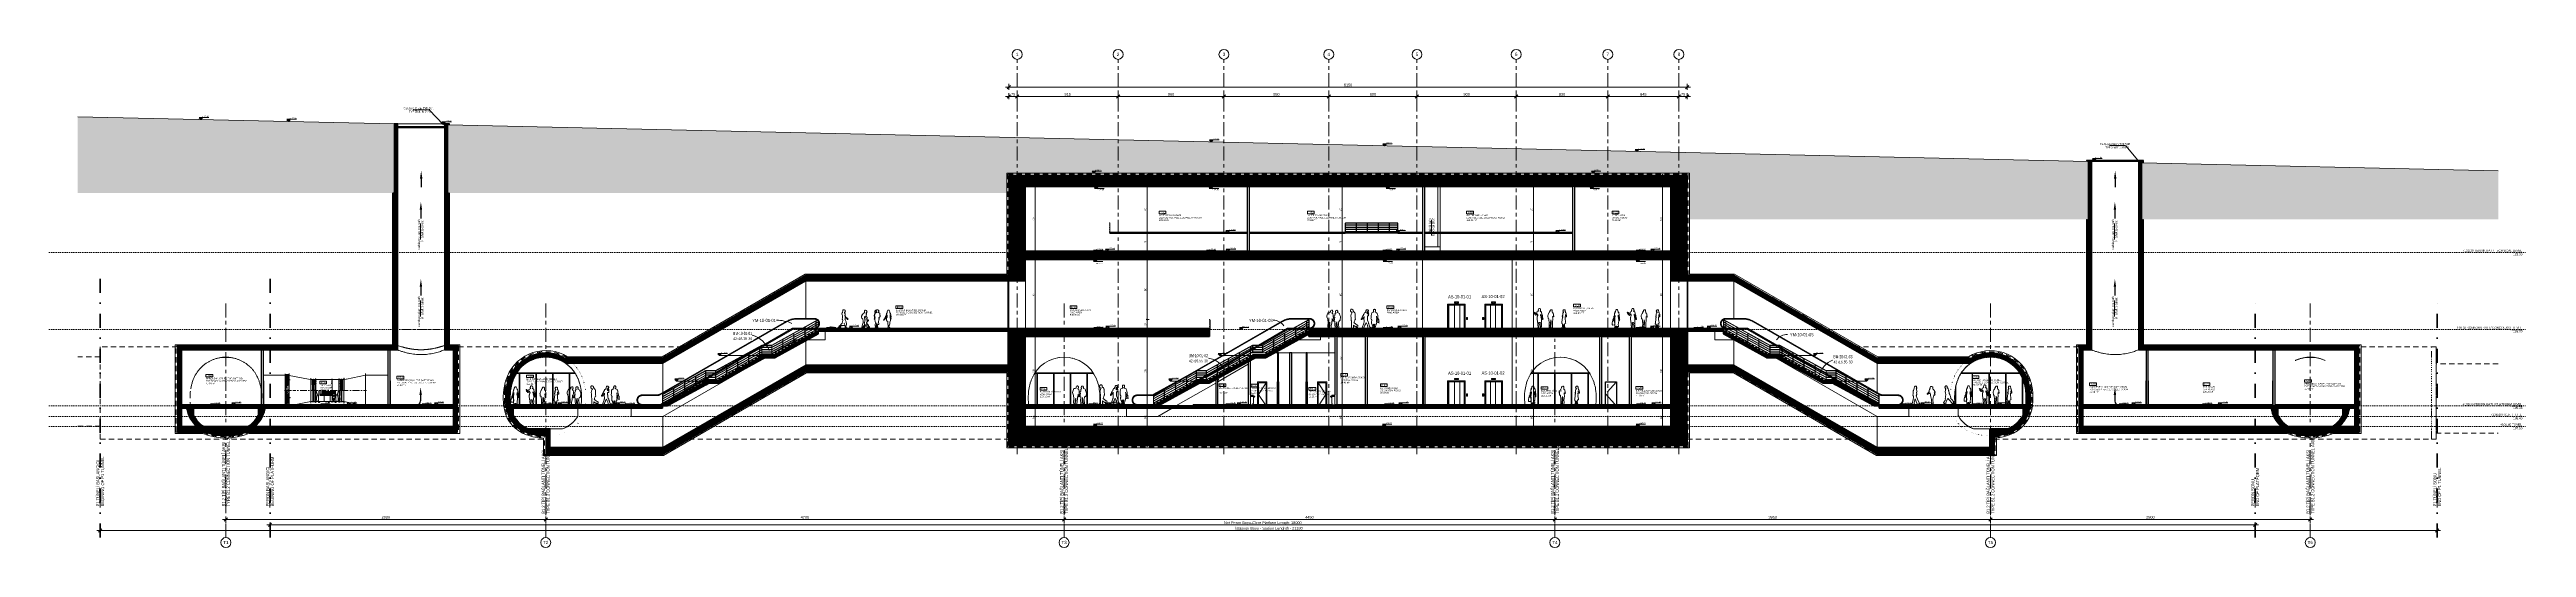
# Model space of a CAD drawing. Header units: centimetres. Extents: x -15511 to 6948, y 9649 to 14173.
import ezdxf

# ---------------------------------------------------------------- set-up
doc = ezdxf.new("R2010")
doc.units = ezdxf.units.CM
doc.header["$LTSCALE"] = 200
for name, pattern in [('Centre', [3.175, 0.635, -0.47625, 1.5875, -0.47625]), ('Dash dot', [1.5875, 0.635, -0.47625, 0, -0.47625]), ('Dot 1mm', [0.1, 0, -0.1]), ('Grid Line 1_4_', [1.11125, 0.635, -0.15875, 0.15875, -0.15875]), ('Hidden 1_16_', [0.238125, 0.15875, -0.079375]), ('Overhead', [0.396875, 0.238125, -0.15875])]:
    doc.linetypes.add(name, pattern=pattern)
for name, color, linetype, lineweight in [('A$C5D0D0A5A_dwg', 8, 'Continuous', 9), ('A-ANNO-DIMS', 211, 'Continuous', 9), ('A-ANNO-DIMS-100', 211, 'Continuous', 9), ('A-ANNO-NOTE', 131, 'Continuous', 9), ('A-AREA', 32, 'Continuous', 9), ('A-AREA-IDEN', 2, 'Continuous', 9), ('A-DETL', 90, 'Continuous', 9), ('A-DETL-GENF', 92, 'Continuous', 9), ('A-DETL-MEDM', 33, 'Continuous', 25), ('A-DETL-THIN', 151, 'Continuous', 9), ('A-DOOR', 31, 'Continuous', 9), ('A-DOOR-FRAM', 31, 'Continuous', 9), ('A-FLOR', 192, 'Continuous', 9), ('A-FLOR-HRAL', 11, 'Continuous', 9), ('A-FLOR-LEVL', 51, 'Continuous', 9), ('A-FLOR-OVHD', 1, 'Overhead', 9), ('A-FLOR-PATT', 8, 'Continuous', 35), ('A-GENM', 13, 'Continuous', 9), ('A-GLAZ-CWMG', 51, 'Continuous', 9), ('A-WALL', 113, 'Continuous', 9), ('A-WALL-PATT', 111, 'Continuous', 25), ('G-ANNO-DIMS', 111, 'Continuous', 9), ('G-ANNO-TEXT', 231, 'Continuous', 9), ('I-FURN', 30, 'Continuous', 9), ('P-SANR-FIXT', 6, 'Continuous', 9), ('Q-SPCQ', 91, 'Continuous', 9), ('S-GRID', 1, 'Continuous', 9), ('S-GRID-IDEN', 1, 'Continuous', 9), ('S-STRS', 31, 'Continuous', 9), ('S-STRS-IDEN', 31, 'Continuous', 9), ('TVF', 22, 'Continuous', 9)]:
    doc.layers.add(name, color=color, linetype=linetype, lineweight=lineweight)
doc.styles.add('Arial', font='arial.ttf', dxfattribs={"height": 19.670659})
doc.styles.add('Arial_1', font='arial.ttf', dxfattribs={"height": 29.505988})
doc.styles.add('Arial_2', font='arial.ttf', dxfattribs={"height": 14.752994})
doc.styles.add('Arial_3', font='arial.ttf', dxfattribs={"height": 24.588323})
doc.styles.add('Arial_4', font='arial.ttf', dxfattribs={"height": 11.802395})
doc.styles.add('Arial_I', font='ariali.ttf', dxfattribs={"height": 14.752994})
doc.styles.add('Swis721 LtCn BT', font='swisscl.ttf', dxfattribs={"width": 0.8, "height": 17.639445})
doc.styles.add('Swis721 LtCn BT_1', font='swisscl.ttf', dxfattribs={"height": 19.599384})
doc.styles.add('Swis721 LtCn BT_2', font='swisscl.ttf', dxfattribs={"height": 29.399076})
doc.styles.add('Swis721 LtCn BT_3', font='swisscl.ttf', dxfattribs={"height": 24.49923})
doc.styles.add('Swis721 LtCn BT_4', font='swisscl.ttf', dxfattribs={"width": 0.8, "height": 29.399076})
doc.styles.add('Swis721 LtCn BT_I', font='swisscli.ttf', dxfattribs={"height": 19.599384})
doc.styles.add('Swis721 LtCn BT_I_1', font='swisscli.ttf', dxfattribs={"height": 29.399076})
doc.dimstyles.new('IUAS_DIMENSION_AXIS', dxfattribs={"dimscale": 30.48, "dimtxt": 25, "dimasz": 0.984252, "dimexe": 0.984252, "dimexo": 0.0625, "dimgap": 0, "dimtad": 1, "dimdec": 0, "dimzin": 0, "dimdsep": 46, "dimtxsty": 'Arial_3', "dimblk1": 'OBLIQUE', "dimblk2": 'OBLIQUE', "dimsah": 1, "dimcen": 0.09, "dimdle": 0.984252, "dimazin": 0, "dimtfac": 1, "dimtdec": 4, "dimtix": 1, "dimtmove": 0, "dimatfit": 3, "dimfxl": 0.787402, "dimfxlon": 1, "dimtvp": 1, "dimtolj": 1, "dimtzin": 0, "dimarcsym": 2})
doc.dimstyles.new('IUAS_DIMENSION_INSIDE_100', dxfattribs={"dimscale": 30.48, "dimtxt": 18, "dimasz": 0.328084, "dimexe": 0.328084, "dimexo": 0.0625, "dimgap": 0, "dimtad": 1, "dimdec": 0, "dimdsep": 46, "dimtxsty": 'Swis721 LtCn BT', "dimblk1": 'OBLIQUE', "dimblk2": 'OBLIQUE', "dimsah": 1, "dimcen": 0.09, "dimdle": 0.328084, "dimazin": 0, "dimtfac": 1, "dimtdec": 4, "dimtix": 1, "dimtmove": 0, "dimatfit": 3, "dimfxl": 0.656168, "dimfxlon": 1, "dimtvp": 1, "dimtolj": 1, "dimtzin": 0, "dimarcsym": 2})
doc.dimstyles.new('IUAS_DIMENSION_INSIDE_100_1', dxfattribs={"dimscale": 30.48, "dimtxt": 18, "dimasz": 0.328084, "dimexe": 0.328084, "dimexo": 0.0625, "dimgap": 0, "dimtad": 1, "dimdec": 0, "dimdsep": 46, "dimtxsty": 'Swis721 LtCn BT', "dimblk1": 'OBLIQUE', "dimblk2": 'OBLIQUE', "dimsah": 1, "dimcen": 0.09, "dimdle": 0.328084, "dimazin": 0, "dimtfac": 1, "dimtdec": 4, "dimtix": 1, "dimtmove": 2, "dimatfit": 3, "dimfxl": 0.656168, "dimfxlon": 1, "dimtvp": 1, "dimtolj": 1, "dimtzin": 0, "dimarcsym": 2})
pattern_1 = [(45, (-4285.505, 12015), (-3.535534, 3.535534), [])]
pattern_2 = [(50, (-4285.505, 12015), (72.87376, -6.37607), [7.62, -83.82]), (355, (-4285.505, 12015), (-14.097, 76.42244), [6.096, -67.056]), (100.451, (-4279.43, 12014.47), (58.77696, 70.04687), [6.476, -71.236]), (46.184, (-4285.505, 12035.32), (108.4314, -16.81745), [11.43, -125.73]), (96.636, (-4276.47, 12033.92), (94.961, 98.9709), [9.714, -106.854]), (351.184, (-4285.5, 12035.32), (94.9623, 98.9702), [9.144, -100.584]), (21, (-4275.345, 12030.24), (60.64565, -40.90654), [7.62, -83.82]), (326, (-4275.345, 12030.24), (24.72083, 73.67493), [6.096, -67.056]), (71.451, (-4270.29, 12026.83), (85.3669, 32.76874), [6.476, -71.236]), (37.5, (-4285.505, 12015), (1.235525, 33.82243), [3.353, -62.89, 3.353, -64.719, -67.31]), (37.5, (-4285.505, 12015), (1.235525, 33.82243), [-134.315, 3.353, -63.957]), (7.5, (-4285.505, 12015), (26.72815, 40.07255), [3.353, -35.458, 3.353, -61.366, -25.654]), (7.5, (-4285.505, 12015), (26.72815, 40.07255), [-103.53, 3.353, -22.301]), (327.5, (-4308.16, 12015), (54.23632, -2.29212), [3.353, -22.047, 3.353, -75.895, -105.156]), (327.5, (-4308.16, 12015), (54.23632, -2.29212), [-104.648, 3.353, -101.803]), (317.5, (-4318.32, 12015), (59.25158, 10.17014), [3.353, -29.667, 3.353, -49.276, -74.676]), (317.5, (-4318.32, 12015), (59.25158, 10.17014), [-85.649, 3.353, -71.323])]

# ---------------------------------------------------------------- blocks, each defined once
blk = doc.blocks.new('p1 tüneli2 - p1 tüneli-1427850-A')
at = {"layer": 'A-FLOR', "linetype": 'Overhead'}
for p, q in [((-14352, 11472), (-15052, 11472)), ((-9773, 11472), (-11812, 11472)), ((-6812, 11472), (-6822, 11472)), ((-656, 11472), (-662, 11472)), ((2888, 11472), (883, 11472)), ((6128, 11472), (5428, 11472)), ((-15052, 10635), (-11012, 10635)), ((-9713, 10635), (-6812, 10635)), ((-662, 10635), (823, 10635)), ((2122, 10635), (6128, 10635))]:
    blk.add_line(p, q, dxfattribs=at)
for centre, major_axis, start_param, end_param in [((-15052, 10972), (0, 500), 0, 1.188157), ((6128, 10972), (0, 500), 0, 1.188145), ((-15052, 11021), (0, 370), 1.188065, 2.882126), ((6128, 11021), (0, 370), 1.188158, 2.881979), ((-15052, 11475), (0, 840), 2.882131, 3.141593), ((6128, 11475), (0, 840), 2.882096, 3.141622)]:
    blk.add_ellipse(centre, major_axis=major_axis, ratio=0.000001, start_param=start_param, end_param=end_param, dxfattribs=at)
for points in [[(-13955, 11375), (-13954, 11376), (-13953, 11376), (-13951, 11376)], [(-13948, 11376), (-13946, 11376), (-13945, 11377), (-13944, 11377)], [(-13940, 11377), (-13939, 11377), (-13938, 11377), (-13936, 11377)], [(-13933, 11378), (-13931, 11378), (-13930, 11378), (-13929, 11378)], [(-13925, 11378), (-13924, 11378), (-13923, 11378), (-13921, 11378)], [(-13918, 11378), (-13916, 11378), (-13915, 11378), (-13914, 11378)], [(-13910, 11378), (-13909, 11378), (-13908, 11378), (-13906, 11378)], [(-13903, 11378), (-13901, 11378), (-13900, 11378), (-13899, 11378)], [(-13895, 11378), (-13894, 11378), (-13892, 11378), (-13891, 11378)], [(-13888, 11377), (-13886, 11377), (-13885, 11377), (-13884, 11377)], [(-13880, 11377), (-13879, 11377), (-13878, 11376), (-13876, 11376)], [(-13873, 11376), (-13871, 11376), (-13870, 11376), (-13869, 11375)], [(-11278, 11234), (-11278, 11234), (-11277, 11234), (-11277, 11235)], [(-11267, 11250), (-11267, 11250), (-11266, 11250), (-11266, 11251)], [(-11255, 11265), (-11255, 11265), (-11254, 11266), (-11254, 11266)], [(-11242, 11280), (-11242, 11280), (-11241, 11280), (-11241, 11280)], [(-11228, 11293), (-11228, 11293), (-11228, 11294), (-11227, 11294)], [(-11213, 11306), (-11213, 11306), (-11213, 11306), (-11213, 11306)], [(-11197, 11318), (-11198, 11318), (-11198, 11318), (-11198, 11318)], [(-11181, 11329), (-11181, 11329), (-11182, 11329), (-11182, 11329)], [(-11165, 11339), (-11165, 11339), (-11165, 11339), (-11165, 11339)], [(-11164, 11339), (-11165, 11339), (-11165, 11339), (-11165, 11339)], [(-11148, 11348), (-11148, 11348), (-11148, 11348), (-11147, 11348)], [(-11147, 11348), (-11147, 11348), (-11148, 11348), (-11148, 11348)], [(-11130, 11355), (-11130, 11356), (-11130, 11356), (-11129, 11356)], [(-11112, 11362), (-11112, 11362), (-11111, 11362), (-11111, 11362)], [(-11092, 11368), (-11093, 11368), (-11093, 11368), (-11093, 11368)], [(-11075, 11372), (-11074, 11372), (-11074, 11372), (-11074, 11372)], [(-11055, 11375), (-11055, 11375), (-11055, 11375), (-11056, 11375)], [(-11055, 11375), (-11055, 11375), (-11055, 11375), (-11054, 11376)], [(-11035, 11378), (-11035, 11377), (-11036, 11377), (-11036, 11377)], [(-11036, 11377), (-11036, 11377), (-11036, 11377), (-11035, 11377)], [(-11017, 11378), (-11016, 11378), (-11016, 11378), (-11015, 11378)], [(-10996, 11378), (-10997, 11378), (-10997, 11378), (-10997, 11378)], [(-10978, 11377), (-10978, 11376), (-10977, 11376), (-10977, 11376)], [(-10958, 11374), (-10958, 11374), (-10958, 11374), (-10959, 11374)], [(-10958, 11374), (-10958, 11374), (-10958, 11374), (-10958, 11374)], [(-10940, 11370), (-10939, 11370), (-10939, 11370), (-10939, 11370)], [(-10939, 11370), (-10939, 11370), (-10939, 11370), (-10940, 11370)], [(-10921, 11365), (-10921, 11365), (-10920, 11365), (-10920, 11365)], [(-10902, 11359), (-10902, 11359), (-10902, 11359), (-10901, 11358)], [(-10883, 11351), (-10884, 11351), (-10884, 11351), (-10884, 11351)], [(-10867, 11343), (-10867, 11343), (-10866, 11343), (-10866, 11343)], [(-10866, 11343), (-10866, 11343), (-10866, 11343), (-10867, 11343)], [(-10850, 11334), (-10850, 11334), (-10849, 11333), (-10849, 11333)], [(-10849, 11333), (-10849, 11333), (-10849, 11333), (-10850, 11334)], [(-10834, 11323), (-10833, 11323), (-10832, 11322), (-10831, 11322)], [(-10831, 11321), (-10832, 11322), (-10832, 11322), (-10833, 11323)], [(-10831, 11322), (-10829, 11320), (-10828, 11319), (-10826, 11318)], [(-10826, 11318), (-10826, 11318), (-10827, 11319), (-10828, 11319)], [(-10826, 11318), (-10824, 11317), (-10823, 11315), (-10821, 11314)], [(-10820, 11314), (-10821, 11314), (-10822, 11315), (-10822, 11315)], [(-10821, 11314), (-10819, 11313), (-10817, 11311), (-10816, 11310)], [(-10815, 11310), (-10814, 11309), (-10812, 11307), (-10810, 11306)], [(-10810, 11306), (-10809, 11304), (-10807, 11303), (-10806, 11302)], [(-10805, 11301), (-10804, 11300), (-10802, 11299), (-10801, 11298)], [(-10800, 11297), (-10798, 11295), (-10797, 11294), (-10796, 11293)], [(-10799, 11296), (-10799, 11296), (-10800, 11297), (-10800, 11297)], [(-10794, 11291), (-10795, 11292), (-10795, 11293), (-10796, 11293)], [(-10795, 11293), (-10794, 11291), (-10793, 11290), (-10791, 11289)], [(-10789, 11287), (-10790, 11287), (-10790, 11288), (-10791, 11289)], [(-10790, 11288), (-10789, 11286), (-10787, 11285), (-10786, 11284)], [(-10785, 11282), (-10785, 11283), (-10786, 11283), (-10787, 11284)], [(-10786, 11283), (-10784, 11282), (-10783, 11281), (-10782, 11279)], [(-10780, 11277), (-10781, 11278), (-10781, 11279), (-10782, 11279)], [(-10781, 11278), (-10780, 11277), (-10779, 11276), (-10778, 11275)], [(-10776, 11273), (-10776, 11273), (-10777, 11274), (-10778, 11275)], [(-10777, 11274), (-10775, 11272), (-10774, 11271), (-10773, 11269)], [(-10771, 11268), (-10772, 11268), (-10773, 11269), (-10773, 11270)], [(-10773, 11269), (-10771, 11267), (-10770, 11266), (-10769, 11264)], [(-10767, 11263), (-10768, 11263), (-10769, 11264), (-10769, 11265)], [(-10768, 11263), (-10767, 11262), (-10766, 11261), (-10765, 11260)], [(-10763, 11258), (-10764, 11258), (-10764, 11259), (-10765, 11260)], [(-10764, 11258), (-10762, 11257), (-10761, 11255), (-10760, 11253)], [(-10759, 11252), (-10760, 11253), (-10760, 11254), (-10761, 11255)], [(-10760, 11253), (-10759, 11252), (-10757, 11250), (-10756, 11248)], [(-10755, 11247), (-10756, 11248), (-10756, 11249), (-10757, 11250)], [(-10755, 11247), (-10754, 11246), (-10753, 11245), (-10753, 11243)], [(-10752, 11242), (-10752, 11243), (-10753, 11243), (-10753, 11244)], [(-10751, 11242), (-10751, 11240), (-10750, 11239), (-10749, 11238)], [(-10748, 11236), (-10748, 11237), (-10749, 11238), (-10749, 11239)], [(-10748, 11236), (-10747, 11235), (-10746, 11234), (-10745, 11233)], [(-10744, 11231), (-10745, 11232), (-10745, 11232), (-10746, 11233)], [(-10744, 11231), (-10743, 11229), (-10742, 11228), (-10741, 11226)], [(-6578, 11234), (-6577, 11235), (-6577, 11235), (-6577, 11235)], [(-6566, 11250), (-6566, 11251), (-6566, 11251), (-6566, 11251)], [(-6554, 11266), (-6554, 11266), (-6554, 11266), (-6553, 11267)], [(-6541, 11280), (-6541, 11281), (-6540, 11281), (-6540, 11281)], [(-6527, 11294), (-6527, 11294), (-6526, 11295), (-6526, 11295)], [(-6512, 11307), (-6512, 11307), (-6512, 11308), (-6511, 11308)], [(-6496, 11319), (-6496, 11319), (-6496, 11319), (-6497, 11319)], [(-6496, 11319), (-6496, 11319), (-6496, 11319), (-6496, 11320)], [(-6480, 11330), (-6480, 11330), (-6480, 11330), (-6479, 11331)], [(-6463, 11340), (-6463, 11340), (-6463, 11340), (-6462, 11340)], [(-6463, 11340), (-6463, 11340), (-6463, 11340), (-6463, 11340)], [(-6445, 11349), (-6445, 11349), (-6445, 11349), (-6446, 11349)], [(-6445, 11349), (-6445, 11349), (-6445, 11349), (-6445, 11349)], [(-6409, 11363), (-6409, 11363), (-6409, 11363), (-6408, 11363)], [(-6390, 11368), (-6390, 11369), (-6390, 11369), (-6389, 11369)], [(-6371, 11373), (-6371, 11373), (-6370, 11373), (-6370, 11373)], [(-6370, 11373), (-6370, 11373), (-6371, 11373), (-6371, 11373)], [(-6352, 11376), (-6351, 11376), (-6351, 11376), (-6351, 11376)], [(-6351, 11376), (-6351, 11376), (-6351, 11376), (-6351, 11376)], [(-6332, 11378), (-6332, 11378), (-6331, 11378), (-6331, 11378)], [(-6311, 11378), (-6312, 11378), (-6312, 11378), (-6313, 11378)], [(-6293, 11378), (-6293, 11378), (-6292, 11378), (-6292, 11378)], [(-6273, 11376), (-6273, 11376), (-6273, 11376), (-6272, 11376)], [(-6273, 11376), (-6273, 11376), (-6273, 11376), (-6273, 11376)], [(-6254, 11373), (-6254, 11373), (-6253, 11373), (-6253, 11373)], [(-6253, 11373), (-6253, 11373), (-6254, 11373), (-6254, 11373)], [(-6235, 11369), (-6234, 11369), (-6234, 11369), (-6234, 11368)], [(-6216, 11363), (-6215, 11363), (-6215, 11363), (-6215, 11363)], [(-6179, 11349), (-6179, 11349), (-6179, 11349), (-6179, 11349)], [(-6178, 11349), (-6179, 11349), (-6179, 11349), (-6179, 11349)], [(-6162, 11340), (-6161, 11340), (-6161, 11340), (-6161, 11340)], [(-6161, 11340), (-6161, 11340), (-6161, 11340), (-6161, 11340)], [(-6145, 11331), (-6144, 11330), (-6144, 11330), (-6144, 11330)], [(-6144, 11330), (-6144, 11330), (-6144, 11330), (-6144, 11330)], [(-6128, 11320), (-6128, 11319), (-6128, 11319), (-6127, 11319)], [(-6127, 11319), (-6128, 11319), (-6128, 11319), (-6128, 11319)], [(-6113, 11308), (-6112, 11308), (-6112, 11307), (-6112, 11307)], [(-6098, 11295), (-6098, 11295), (-6097, 11294), (-6097, 11294)], [(-6084, 11281), (-6084, 11281), (-6083, 11281), (-6083, 11280)], [(-6071, 11267), (-6070, 11266), (-6070, 11266), (-6070, 11266)], [(-6058, 11251), (-6058, 11251), (-6058, 11251), (-6058, 11250)], [(-6047, 11235), (-6047, 11235), (-6047, 11235), (-6046, 11234)], [(-2078, 11234), (-2077, 11235), (-2077, 11235), (-2077, 11235)], [(-2066, 11250), (-2066, 11251), (-2066, 11251), (-2066, 11251)], [(-2054, 11266), (-2054, 11266), (-2054, 11266), (-2053, 11267)], [(-2041, 11280), (-2041, 11281), (-2040, 11281), (-2040, 11281)], [(-2027, 11294), (-2027, 11294), (-2026, 11295), (-2026, 11295)], [(-2012, 11307), (-2012, 11307), (-2012, 11308), (-2011, 11308)], [(-1996, 11319), (-1996, 11319), (-1996, 11319), (-1997, 11319)], [(-1996, 11319), (-1996, 11319), (-1996, 11319), (-1996, 11320)], [(-1980, 11330), (-1980, 11330), (-1980, 11330), (-1979, 11331)], [(-1963, 11340), (-1963, 11340), (-1963, 11340), (-1962, 11340)], [(-1963, 11340), (-1963, 11340), (-1963, 11340), (-1963, 11340)], [(-1945, 11349), (-1945, 11349), (-1945, 11349), (-1946, 11349)], [(-1945, 11349), (-1945, 11349), (-1945, 11349), (-1945, 11349)], [(-1909, 11363), (-1909, 11363), (-1909, 11363), (-1908, 11363)], [(-1890, 11368), (-1890, 11369), (-1890, 11369), (-1889, 11369)], [(-1871, 11373), (-1871, 11373), (-1870, 11373), (-1870, 11373)], [(-1870, 11373), (-1870, 11373), (-1871, 11373), (-1871, 11373)], [(-1852, 11376), (-1851, 11376), (-1851, 11376), (-1851, 11376)], [(-1851, 11376), (-1851, 11376), (-1851, 11376), (-1851, 11376)], [(-1832, 11378), (-1832, 11378), (-1831, 11378), (-1831, 11378)], [(-1811, 11378), (-1812, 11378), (-1812, 11378), (-1813, 11378)], [(-1793, 11378), (-1793, 11378), (-1792, 11378), (-1792, 11378)], [(-1773, 11376), (-1773, 11376), (-1773, 11376), (-1772, 11376)], [(-1773, 11376), (-1773, 11376), (-1773, 11376), (-1773, 11376)], [(-1754, 11373), (-1754, 11373), (-1753, 11373), (-1753, 11373)], [(-1753, 11373), (-1753, 11373), (-1754, 11373), (-1754, 11373)], [(-1735, 11369), (-1734, 11369), (-1734, 11369), (-1734, 11368)], [(-1716, 11363), (-1715, 11363), (-1715, 11363), (-1715, 11363)], [(-1679, 11349), (-1679, 11349), (-1679, 11349), (-1679, 11349)], [(-1678, 11349), (-1679, 11349), (-1679, 11349), (-1679, 11349)], [(-1662, 11340), (-1661, 11340), (-1661, 11340), (-1661, 11340)], [(-1661, 11340), (-1661, 11340), (-1661, 11340), (-1661, 11340)], [(-1645, 11331), (-1644, 11330), (-1644, 11330), (-1644, 11330)], [(-1644, 11330), (-1644, 11330), (-1644, 11330), (-1644, 11330)], [(-1628, 11320), (-1628, 11319), (-1628, 11319), (-1627, 11319)], [(-1627, 11319), (-1628, 11319), (-1628, 11319), (-1628, 11319)], [(-1613, 11308), (-1612, 11308), (-1612, 11307), (-1612, 11307)], [(-1598, 11295), (-1598, 11295), (-1597, 11294), (-1597, 11294)], [(-1584, 11281), (-1584, 11281), (-1583, 11281), (-1583, 11280)], [(-1571, 11267), (-1570, 11266), (-1570, 11266), (-1570, 11266)], [(-1558, 11251), (-1558, 11251), (-1558, 11251), (-1558, 11250)], [(-1547, 11235), (-1547, 11235), (-1547, 11235), (-1546, 11234)], [(1817, 11226), (1818, 11228), (1819, 11229), (1820, 11231)], [(1822, 11233), (1821, 11232), (1821, 11232), (1820, 11231)], [(1821, 11233), (1822, 11234), (1823, 11235), (1824, 11236)], [(1825, 11239), (1825, 11238), (1824, 11237), (1824, 11236)], [(1825, 11238), (1826, 11239), (1827, 11240), (1827, 11242)], [(1829, 11244), (1829, 11243), (1828, 11243), (1828, 11242)], [(1829, 11243), (1830, 11245), (1830, 11246), (1831, 11247)], [(1833, 11250), (1833, 11249), (1832, 11248), (1831, 11247)], [(1832, 11248), (1833, 11250), (1835, 11252), (1836, 11253)], [(1836, 11253), (1837, 11255), (1838, 11257), (1840, 11258)], [(1841, 11260), (1840, 11259), (1840, 11258), (1839, 11258)], [(1841, 11260), (1842, 11261), (1843, 11262), (1844, 11263)], [(1845, 11265), (1845, 11264), (1844, 11263), (1843, 11263)], [(1845, 11264), (1846, 11266), (1847, 11267), (1849, 11269)], [(1849, 11270), (1849, 11269), (1848, 11268), (1847, 11268)], [(1849, 11269), (1850, 11271), (1851, 11272), (1853, 11274)], [(1854, 11275), (1853, 11274), (1852, 11273), (1852, 11273)], [(1854, 11275), (1855, 11276), (1856, 11277), (1857, 11278)], [(1858, 11279), (1857, 11279), (1857, 11278), (1856, 11277)], [(1858, 11279), (1859, 11281), (1860, 11282), (1862, 11283)], [(1863, 11284), (1862, 11283), (1861, 11283), (1861, 11282)], [(1862, 11284), (1863, 11285), (1865, 11286), (1866, 11288)], [(1867, 11289), (1867, 11288), (1866, 11287), (1865, 11287)], [(1867, 11289), (1869, 11290), (1870, 11291), (1871, 11293)], [(1872, 11293), (1871, 11293), (1871, 11292), (1870, 11291)], [(1872, 11293), (1873, 11294), (1874, 11295), (1876, 11297)], [(1876, 11297), (1876, 11297), (1875, 11296), (1875, 11296)], [(1877, 11298), (1878, 11299), (1880, 11300), (1881, 11301)], [(1882, 11302), (1883, 11303), (1885, 11304), (1886, 11306)], [(1886, 11306), (1888, 11307), (1890, 11309), (1891, 11310)], [(1892, 11310), (1893, 11311), (1895, 11313), (1897, 11314)], [(1899, 11315), (1898, 11315), (1897, 11314), (1896, 11314)], [(1897, 11314), (1899, 11315), (1900, 11317), (1902, 11318)], [(1902, 11318), (1904, 11319), (1905, 11320), (1907, 11322)], [(1904, 11319), (1903, 11319), (1902, 11318), (1902, 11318)], [(1909, 11323), (1908, 11322), (1908, 11322), (1907, 11321)], [(1908, 11322), (1908, 11322), (1909, 11323), (1910, 11323)], [(1925, 11333), (1925, 11333), (1926, 11334), (1926, 11334)], [(1926, 11334), (1925, 11333), (1925, 11333), (1925, 11333)], [(1942, 11343), (1942, 11343), (1943, 11343), (1943, 11343)], [(1943, 11343), (1942, 11343), (1942, 11343), (1942, 11343)], [(1960, 11351), (1960, 11351), (1960, 11351), (1960, 11351)], [(1977, 11358), (1978, 11359), (1978, 11359), (1978, 11359)], [(1996, 11365), (1996, 11365), (1997, 11365), (1997, 11365)], [(2015, 11370), (2015, 11370), (2015, 11370), (2016, 11370)], [(2016, 11370), (2015, 11370), (2015, 11370), (2015, 11370)], [(2034, 11374), (2034, 11374), (2034, 11374), (2034, 11374)], [(2035, 11374), (2035, 11374), (2034, 11374), (2034, 11374)], [(2053, 11376), (2053, 11376), (2054, 11376), (2054, 11377)], [(2073, 11378), (2073, 11378), (2073, 11378), (2072, 11378)], [(2091, 11378), (2092, 11378), (2092, 11378), (2093, 11378)], [(2112, 11377), (2112, 11377), (2111, 11377), (2111, 11378)], [(2111, 11377), (2112, 11377), (2112, 11377), (2112, 11377)], [(2130, 11376), (2131, 11375), (2131, 11375), (2131, 11375)], [(2132, 11375), (2131, 11375), (2131, 11375), (2131, 11375)], [(2150, 11372), (2150, 11372), (2150, 11372), (2151, 11372)], [(2169, 11368), (2169, 11368), (2169, 11368), (2168, 11368)], [(2187, 11362), (2187, 11362), (2188, 11362), (2188, 11362)], [(2205, 11356), (2206, 11356), (2206, 11356), (2206, 11355)], [(2223, 11348), (2224, 11348), (2224, 11348), (2224, 11348)], [(2224, 11348), (2224, 11348), (2223, 11348), (2223, 11348)], [(2241, 11339), (2241, 11339), (2241, 11339), (2240, 11339)], [(2241, 11339), (2241, 11339), (2241, 11339), (2241, 11339)], [(2258, 11329), (2258, 11329), (2257, 11329), (2257, 11329)], [(2274, 11318), (2274, 11318), (2274, 11318), (2273, 11318)], [(2289, 11306), (2289, 11306), (2289, 11306), (2289, 11306)], [(2303, 11294), (2304, 11294), (2304, 11293), (2304, 11293)], [(2317, 11280), (2317, 11280), (2318, 11280), (2318, 11280)], [(2330, 11266), (2330, 11266), (2331, 11265), (2331, 11265)], [(2342, 11251), (2342, 11250), (2343, 11250), (2343, 11250)], [(2353, 11235), (2354, 11234), (2354, 11234), (2354, 11234)], [(4945, 11375), (4946, 11376), (4947, 11376), (4949, 11376)], [(4952, 11376), (4954, 11376), (4955, 11377), (4956, 11377)], [(4960, 11377), (4961, 11377), (4962, 11377), (4964, 11377)], [(4967, 11378), (4969, 11378), (4970, 11378), (4971, 11378)], [(4975, 11378), (4976, 11378), (4977, 11378), (4979, 11378)], [(4982, 11378), (4984, 11378), (4985, 11378), (4986, 11378)], [(4990, 11378), (4991, 11378), (4992, 11378), (4994, 11378)], [(4997, 11378), (4999, 11378), (5000, 11378), (5001, 11378)], [(5005, 11378), (5006, 11378), (5008, 11378), (5009, 11378)], [(5012, 11377), (5014, 11377), (5015, 11377), (5016, 11377)], [(5020, 11377), (5021, 11377), (5022, 11376), (5024, 11376)], [(5027, 11376), (5029, 11376), (5030, 11376), (5031, 11375)], [(-11337, 11019), (-11337, 11020), (-11337, 11021), (-11337, 11022)], [(-11336, 11045), (-11336, 11045), (-11336, 11046), (-11336, 11047)], [(-11331, 11089), (-11331, 11090), (-11331, 11090), (-11331, 11091)], [(-11328, 11108), (-11327, 11109), (-11327, 11109), (-11327, 11110)], [(-11323, 11127), (-11323, 11128), (-11323, 11128), (-11323, 11128)], [(-11323, 11128), (-11323, 11128), (-11323, 11128), (-11323, 11127)], [(-11318, 11147), (-11318, 11147), (-11318, 11146), (-11318, 11146)], [(-11311, 11165), (-11312, 11165), (-11312, 11165), (-11312, 11164)], [(-11297, 11200), (-11297, 11200), (-11297, 11200), (-11297, 11201)], [(-11288, 11217), (-11288, 11217), (-11288, 11218), (-11287, 11218)], [(-10741, 11225), (-10741, 11226), (-10742, 11227), (-10742, 11228)], [(-10741, 11226), (-10740, 11224), (-10739, 11222), (-10738, 11220)], [(-10737, 11220), (-10738, 11220), (-10738, 11221), (-10739, 11222)], [(-10737, 11218), (-10736, 11217), (-10735, 11216), (-10735, 11215)], [(-10734, 11214), (-10735, 11215), (-10735, 11215), (-10735, 11216)], [(-10733, 11212), (-10733, 11211), (-10732, 11210), (-10732, 11209)], [(-10731, 11209), (-10732, 11209), (-10732, 11210), (-10732, 11210)], [(-10730, 11207), (-10730, 11205), (-10729, 11204), (-10729, 11203)], [(-10728, 11203), (-10729, 11203), (-10729, 11204), (-10729, 11204)], [(-10727, 11201), (-10727, 11200), (-10726, 11198), (-10726, 11197)], [(-10725, 11195), (-10724, 11193), (-10723, 11192), (-10723, 11191)], [(-10722, 11189), (-10721, 11187), (-10720, 11185), (-10719, 11183)], [(-10714, 11170), (-10715, 11172), (-10716, 11174), (-10717, 11176)], [(-10712, 11164), (-10713, 11165), (-10713, 11167), (-10713, 11168)], [(-10710, 11158), (-10710, 11159), (-10711, 11160), (-10711, 11161)], [(-10708, 11151), (-10708, 11152), (-10709, 11154), (-10709, 11155)], [(-10706, 11145), (-10706, 11146), (-10706, 11147), (-10707, 11148)], [(-10704, 11138), (-10704, 11139), (-10704, 11140), (-10705, 11141)], [(-10702, 11132), (-10702, 11133), (-10703, 11134), (-10703, 11135)], [(-10700, 11125), (-10701, 11126), (-10701, 11127), (-10701, 11128)], [(-10699, 11119), (-10699, 11120), (-10699, 11121), (-10699, 11122)], [(-10697, 11112), (-10697, 11113), (-10698, 11114), (-10698, 11115)], [(-10692, 11085), (-10692, 11082), (-10692, 11080), (-10691, 11078)], [(-10689, 11059), (-10689, 11060), (-10689, 11060), (-10689, 11061)], [(-10688, 11037), (-10688, 11037), (-10688, 11038), (-10688, 11039)], [(-10687, 11025), (-10687, 11026), (-10687, 11026), (-10687, 11027)], [(-10687, 11014), (-10687, 11015), (-10687, 11016), (-10687, 11016)], [(-6637, 11019), (-6637, 11020), (-6637, 11021), (-6637, 11022)], [(-6636, 11045), (-6636, 11045), (-6636, 11046), (-6636, 11047)], [(-6631, 11089), (-6631, 11090), (-6631, 11090), (-6631, 11091)], [(-6628, 11108), (-6627, 11109), (-6627, 11109), (-6627, 11110)], [(-6623, 11127), (-6623, 11128), (-6623, 11128), (-6623, 11128)], [(-6623, 11128), (-6623, 11128), (-6623, 11128), (-6623, 11127)], [(-6618, 11147), (-6618, 11147), (-6618, 11146), (-6618, 11146)], [(-6611, 11165), (-6612, 11165), (-6612, 11165), (-6612, 11164)], [(-6597, 11200), (-6597, 11200), (-6597, 11201), (-6596, 11201)], [(-6588, 11217), (-6588, 11218), (-6587, 11218), (-6587, 11218)], [(-6037, 11218), (-6037, 11218), (-6036, 11218), (-6036, 11217)], [(-6027, 11201), (-6027, 11201), (-6027, 11200), (-6027, 11200)], [(-6012, 11164), (-6012, 11165), (-6012, 11165), (-6013, 11165)], [(-6006, 11146), (-6006, 11146), (-6006, 11147), (-6006, 11147)], [(-6001, 11128), (-6001, 11128), (-6001, 11128), (-6001, 11127)], [(-6001, 11127), (-6001, 11128), (-6001, 11128), (-6001, 11128)], [(-5997, 11110), (-5997, 11109), (-5997, 11109), (-5996, 11108)], [(-5993, 11091), (-5993, 11090), (-5993, 11090), (-5993, 11089)], [(-5988, 11047), (-5988, 11046), (-5988, 11045), (-5988, 11045)], [(-5987, 11022), (-5987, 11021), (-5987, 11020), (-5987, 11019)], [(-2137, 11019), (-2137, 11020), (-2137, 11021), (-2137, 11022)], [(-2136, 11045), (-2136, 11045), (-2136, 11046), (-2136, 11047)], [(-2131, 11089), (-2131, 11090), (-2131, 11090), (-2131, 11091)], [(-2128, 11108), (-2127, 11109), (-2127, 11109), (-2127, 11110)], [(-2123, 11127), (-2123, 11128), (-2123, 11128), (-2123, 11128)], [(-2123, 11128), (-2123, 11128), (-2123, 11128), (-2123, 11127)], [(-2118, 11147), (-2118, 11147), (-2118, 11146), (-2118, 11146)], [(-2111, 11165), (-2112, 11165), (-2112, 11165), (-2112, 11164)], [(-2097, 11200), (-2097, 11200), (-2097, 11201), (-2096, 11201)], [(-2088, 11217), (-2088, 11218), (-2087, 11218), (-2087, 11218)], [(-1537, 11218), (-1537, 11218), (-1536, 11218), (-1536, 11217)], [(-1527, 11201), (-1527, 11201), (-1527, 11200), (-1527, 11200)], [(-1512, 11164), (-1512, 11165), (-1512, 11165), (-1513, 11165)], [(-1506, 11146), (-1506, 11146), (-1506, 11147), (-1506, 11147)], [(-1501, 11128), (-1501, 11128), (-1501, 11128), (-1501, 11127)], [(-1501, 11127), (-1501, 11128), (-1501, 11128), (-1501, 11128)], [(-1497, 11110), (-1497, 11109), (-1497, 11109), (-1496, 11108)], [(-1493, 11091), (-1493, 11090), (-1493, 11090), (-1493, 11089)], [(-1488, 11047), (-1488, 11046), (-1488, 11045), (-1488, 11045)], [(-1487, 11022), (-1487, 11021), (-1487, 11020), (-1487, 11019)], [(1763, 11027), (1763, 11026), (1763, 11026), (1763, 11025)], [(1763, 11016), (1763, 11016), (1763, 11015), (1763, 11014)], [(1764, 11039), (1764, 11038), (1764, 11037), (1764, 11037)], [(1765, 11061), (1765, 11060), (1765, 11060), (1765, 11059)], [(1767, 11078), (1768, 11080), (1768, 11082), (1768, 11085)], [(1774, 11115), (1774, 11114), (1773, 11113), (1773, 11112)], [(1775, 11122), (1775, 11121), (1775, 11120), (1775, 11119)], [(1777, 11128), (1777, 11127), (1777, 11126), (1776, 11125)], [(1779, 11135), (1779, 11134), (1778, 11133), (1778, 11132)], [(1781, 11141), (1780, 11140), (1780, 11139), (1780, 11138)], [(1783, 11148), (1783, 11147), (1782, 11146), (1782, 11145)], [(1785, 11155), (1785, 11154), (1784, 11152), (1784, 11151)], [(1787, 11161), (1787, 11160), (1786, 11159), (1786, 11158)], [(1790, 11168), (1789, 11167), (1789, 11165), (1788, 11164)], [(1793, 11176), (1792, 11174), (1791, 11172), (1790, 11170)], [(1795, 11183), (1796, 11185), (1797, 11187), (1798, 11189)], [(1799, 11191), (1799, 11192), (1800, 11193), (1801, 11195)], [(1802, 11197), (1802, 11198), (1803, 11200), (1803, 11201)], [(1805, 11203), (1805, 11204), (1806, 11205), (1806, 11207)], [(1805, 11204), (1805, 11204), (1805, 11203), (1805, 11203)], [(1808, 11210), (1808, 11210), (1808, 11209), (1807, 11209)], [(1808, 11209), (1808, 11210), (1809, 11211), (1810, 11212)], [(1811, 11216), (1811, 11215), (1811, 11215), (1810, 11214)], [(1811, 11215), (1811, 11216), (1812, 11217), (1813, 11218)], [(1814, 11220), (1815, 11222), (1816, 11224), (1817, 11226)], [(1815, 11222), (1814, 11221), (1814, 11220), (1814, 11220)], [(1818, 11228), (1818, 11227), (1817, 11226), (1817, 11225)], [(2363, 11218), (2364, 11218), (2364, 11217), (2364, 11217)], [(2373, 11201), (2373, 11200), (2373, 11200), (2373, 11200)], [(2388, 11164), (2388, 11165), (2388, 11165), (2387, 11165)], [(2394, 11146), (2394, 11146), (2394, 11147), (2394, 11147)], [(2399, 11128), (2399, 11128), (2399, 11128), (2399, 11127)], [(2399, 11127), (2399, 11128), (2399, 11128), (2399, 11128)], [(2403, 11110), (2403, 11109), (2403, 11109), (2404, 11108)], [(2407, 11091), (2407, 11090), (2407, 11090), (2407, 11089)], [(2412, 11047), (2412, 11046), (2412, 11045), (2412, 11045)], [(2413, 11022), (2413, 11021), (2413, 11020), (2413, 11019)], [(-11337, 10994), (-11337, 10995), (-11337, 10996), (-11337, 10996)], [(-11334, 10952), (-11334, 10952), (-11334, 10953), (-11334, 10953)], [(-11295, 10833), (-11295, 10833), (-11296, 10833), (-11296, 10834)], [(-11286, 10819), (-11286, 10819), (-11286, 10819), (-11286, 10819)], [(-11275, 10805), (-11276, 10805), (-11276, 10806), (-11276, 10806)], [(-11264, 10792), (-11264, 10793), (-11264, 10793), (-11265, 10793)], [(-11265, 10793), (-11265, 10793), (-11264, 10793), (-11264, 10792)], [(-11252, 10781), (-11252, 10781), (-11252, 10781), (-11253, 10781)], [(-11252, 10781), (-11252, 10781), (-11252, 10781), (-11252, 10780)], [(-10769, 10783), (-10770, 10783), (-10770, 10782), (-10771, 10781)], [(-10764, 10788), (-10765, 10788), (-10765, 10787), (-10766, 10786)], [(-10764, 10788), (-10764, 10788), (-10764, 10789), (-10763, 10789)], [(-10759, 10793), (-10760, 10793), (-10760, 10792), (-10760, 10792)], [(-10755, 10797), (-10755, 10798), (-10754, 10799), (-10754, 10799)], [(-10748, 10806), (-10749, 10805), (-10749, 10805), (-10750, 10804)], [(-10750, 10803), (-10750, 10803), (-10750, 10804), (-10749, 10804)], [(-10743, 10812), (-10744, 10811), (-10745, 10810), (-10745, 10809)], [(-10739, 10817), (-10740, 10817), (-10740, 10816), (-10741, 10815)], [(-10739, 10817), (-10739, 10817), (-10739, 10817), (-10739, 10817)], [(-10735, 10823), (-10735, 10822), (-10736, 10822), (-10737, 10821)], [(-10735, 10823), (-10735, 10823), (-10735, 10823), (-10735, 10823)], [(-10731, 10829), (-10731, 10828), (-10732, 10828), (-10732, 10827)], [(-10732, 10828), (-10731, 10829), (-10731, 10829), (-10731, 10829)], [(-10727, 10835), (-10728, 10835), (-10728, 10834), (-10729, 10833)], [(-10728, 10834), (-10728, 10834), (-10727, 10835), (-10727, 10835)], [(-10723, 10842), (-10724, 10841), (-10724, 10840), (-10725, 10839)], [(-10688, 10980), (-10688, 10981), (-10688, 10981), (-10688, 10982)], [(-10687, 11003), (-10687, 11003), (-10687, 11004), (-10687, 11004)], [(-6637, 10994), (-6637, 10995), (-6637, 10996), (-6637, 10996)], [(-6634, 10952), (-6634, 10952), (-6634, 10953), (-6634, 10953)], [(-5990, 10953), (-5990, 10953), (-5990, 10952), (-5990, 10952)], [(-5987, 10996), (-5987, 10996), (-5987, 10995), (-5987, 10994)], [(-2137, 10994), (-2137, 10995), (-2137, 10996), (-2137, 10996)], [(-2134, 10952), (-2134, 10952), (-2134, 10953), (-2134, 10953)], [(-1490, 10953), (-1490, 10953), (-1490, 10952), (-1490, 10952)], [(-1487, 10996), (-1487, 10996), (-1487, 10995), (-1487, 10994)], [(1763, 11004), (1763, 11004), (1763, 11003), (1763, 11003)], [(1764, 10982), (1764, 10981), (1764, 10981), (1764, 10980)], [(1801, 10839), (1800, 10840), (1800, 10841), (1799, 10842)], [(1805, 10833), (1804, 10834), (1804, 10835), (1803, 10835)], [(1803, 10835), (1803, 10835), (1804, 10834), (1804, 10834)], [(1809, 10827), (1808, 10828), (1807, 10828), (1807, 10829)], [(1807, 10829), (1807, 10829), (1807, 10829), (1808, 10828)], [(1813, 10821), (1812, 10822), (1811, 10822), (1811, 10823)], [(1811, 10823), (1811, 10823), (1811, 10823), (1811, 10823)], [(1817, 10815), (1816, 10816), (1816, 10817), (1815, 10817)], [(1815, 10817), (1815, 10817), (1815, 10817), (1815, 10817)], [(1821, 10809), (1821, 10810), (1820, 10811), (1819, 10812)], [(1826, 10804), (1825, 10805), (1825, 10805), (1824, 10806)], [(1825, 10804), (1826, 10804), (1826, 10803), (1826, 10803)], [(1830, 10799), (1830, 10799), (1831, 10798), (1831, 10797)], [(1834, 10794), (1835, 10794), (1835, 10793), (1836, 10792)], [(1836, 10792), (1836, 10792), (1836, 10793), (1835, 10793)], [(1839, 10789), (1840, 10789), (1840, 10788), (1840, 10788)], [(1842, 10786), (1841, 10787), (1841, 10788), (1840, 10788)], [(1847, 10781), (1847, 10782), (1846, 10783), (1845, 10783)], [(2329, 10781), (2328, 10781), (2328, 10781), (2328, 10781)], [(2328, 10780), (2328, 10781), (2328, 10781), (2328, 10781)], [(2341, 10793), (2340, 10793), (2340, 10793), (2340, 10792)], [(2340, 10792), (2340, 10793), (2341, 10793), (2341, 10793)], [(2352, 10806), (2352, 10806), (2352, 10805), (2351, 10805)], [(2362, 10819), (2362, 10819), (2362, 10819), (2362, 10819)], [(2372, 10834), (2372, 10833), (2371, 10833), (2371, 10833)], [(2410, 10953), (2410, 10953), (2410, 10952), (2410, 10952)], [(2413, 10996), (2413, 10996), (2413, 10995), (2413, 10994)], [(-11239, 10769), (-11239, 10770), (-11239, 10770), (-11240, 10770)], [(-11226, 10760), (-11226, 10760), (-11226, 10760), (-11226, 10760)], [(-11211, 10750), (-11211, 10750), (-11212, 10751), (-11212, 10751)], [(-11197, 10743), (-11197, 10742), (-11196, 10742), (-11196, 10742)], [(-11180, 10735), (-11181, 10735), (-11181, 10735), (-11182, 10735)], [(-10850, 10732), (-10851, 10732), (-10851, 10732), (-10852, 10731)], [(-10852, 10731), (-10852, 10732), (-10851, 10732), (-10850, 10732)], [(-10846, 10734), (-10845, 10734), (-10845, 10734), (-10844, 10735)], [(-10843, 10735), (-10844, 10735), (-10844, 10734), (-10845, 10734)], [(-10836, 10738), (-10837, 10738), (-10838, 10737), (-10839, 10737)], [(-10839, 10737), (-10839, 10737), (-10838, 10737), (-10838, 10737)], [(-10833, 10740), (-10832, 10740), (-10832, 10740), (-10832, 10740)], [(-10829, 10741), (-10830, 10741), (-10831, 10740), (-10832, 10740)], [(-10823, 10745), (-10824, 10744), (-10825, 10744), (-10826, 10743)], [(-10817, 10748), (-10818, 10747), (-10819, 10747), (-10819, 10747)], [(-10817, 10748), (-10817, 10748), (-10817, 10748), (-10817, 10748)], [(-10811, 10752), (-10811, 10751), (-10812, 10751), (-10813, 10750)], [(-10811, 10751), (-10811, 10751), (-10811, 10752), (-10810, 10752)], [(-10805, 10755), (-10805, 10755), (-10806, 10754), (-10807, 10754)], [(-10806, 10755), (-10805, 10755), (-10805, 10755), (-10804, 10756)], [(-10800, 10758), (-10800, 10759), (-10799, 10759), (-10799, 10759)], [(-10791, 10765), (-10792, 10764), (-10793, 10764), (-10793, 10763)], [(-10788, 10767), (-10787, 10768), (-10787, 10768), (-10787, 10768)], [(-10785, 10769), (-10786, 10769), (-10787, 10768), (-10787, 10768)], [(-10780, 10774), (-10780, 10773), (-10781, 10773), (-10782, 10772)], [(-10782, 10772), (-10782, 10772), (-10782, 10772), (-10781, 10772)], [(-10777, 10776), (-10777, 10777), (-10776, 10777), (-10776, 10777)], [(-10774, 10778), (-10775, 10778), (-10776, 10777), (-10776, 10777)], [(1853, 10777), (1852, 10777), (1851, 10778), (1850, 10778)], [(1852, 10777), (1852, 10777), (1853, 10777), (1853, 10776)], [(1858, 10772), (1857, 10773), (1856, 10773), (1856, 10774)], [(1857, 10772), (1858, 10772), (1858, 10772), (1858, 10772)], [(1863, 10768), (1863, 10768), (1862, 10769), (1861, 10769)], [(1863, 10768), (1863, 10768), (1863, 10768), (1864, 10767)], [(1869, 10763), (1869, 10764), (1868, 10764), (1867, 10765)], [(1875, 10759), (1875, 10759), (1876, 10759), (1876, 10758)], [(1880, 10756), (1881, 10755), (1881, 10755), (1882, 10755)], [(1883, 10754), (1882, 10754), (1881, 10755), (1881, 10755)], [(1886, 10752), (1887, 10752), (1887, 10751), (1887, 10751)], [(1889, 10750), (1888, 10751), (1888, 10751), (1887, 10752)], [(1895, 10747), (1895, 10747), (1894, 10747), (1893, 10748)], [(1893, 10748), (1893, 10748), (1893, 10748), (1893, 10748)], [(1902, 10743), (1901, 10744), (1900, 10744), (1899, 10745)], [(1908, 10740), (1907, 10740), (1906, 10741), (1905, 10741)], [(1908, 10740), (1908, 10740), (1908, 10740), (1909, 10740)], [(1915, 10737), (1914, 10737), (1913, 10738), (1912, 10738)], [(1921, 10734), (1920, 10734), (1920, 10735), (1919, 10735)], [(1920, 10735), (1921, 10734), (1921, 10734), (1922, 10734)], [(1928, 10731), (1927, 10732), (1927, 10732), (1926, 10732)], [(1926, 10732), (1927, 10732), (1928, 10732), (1928, 10731)], [(2258, 10735), (2257, 10735), (2257, 10735), (2256, 10735)], [(2272, 10742), (2272, 10742), (2273, 10742), (2273, 10743)], [(2288, 10751), (2288, 10751), (2287, 10750), (2287, 10750)], [(2302, 10760), (2302, 10760), (2302, 10760), (2302, 10760)], [(2316, 10770), (2315, 10770), (2315, 10770), (2315, 10769)]]:
    blk.add_open_spline(points, degree=3, dxfattribs=at)
for points, knots in [([(-6480, 11330), (-6480, 11330), (-6480, 11330), (-6480, 11330), (-6480, 11330)], [0.7286309118, 0.7286309118, 0.7286309118, 0.7286309118, 0.7289823009, 0.7291557621, 0.7291557621, 0.7291557621, 0.7291557621]), ([(-1980, 11330), (-1980, 11330), (-1980, 11330), (-1980, 11330), (-1980, 11330)], [0.7286309118, 0.7286309118, 0.7286309118, 0.7286309118, 0.7289823009, 0.7291557621, 0.7291557621, 0.7291557621, 0.7291557621]), ([(1837, 11255), (1836, 11254), (1836, 11253), (1835, 11252), (1835, 11252)], [0.887532654, 0.887532654, 0.887532654, 0.887532654, 0.89159292, 0.89176427, 0.89176427, 0.89176427, 0.89176427]), ([(-10760, 10792), (-10760, 10793), (-10759, 10793), (-10758, 10794), (-10758, 10794)], [0.64237808, 0.64237808, 0.64237808, 0.64237808, 0.65, 0.65533219, 0.65533219, 0.65533219, 0.65533219]), ([(1914, 10737), (1914, 10737), (1914, 10737), (1915, 10737), (1915, 10737)], [0.880412366, 0.880412366, 0.880412366, 0.880412366, 0.883333333, 0.88877953, 0.88877953, 0.88877953, 0.88877953])]:
    blk.add_open_spline(points, degree=3, knots=knots, dxfattribs=at)
blk = doc.blocks.new('Generic Models 8 - Generic Models 8-1428326-A')
at = {"layer": 'A-GENM'}
h = blk.add_hatch(dxfattribs=at)
h.set_pattern_fill('FP_1', color=256, style=0, pattern_type=2)
h.set_pattern_definition(pattern_1)
h.paths.add_polyline_path([(-11012, 10663), (-11012, 10729), (-11165, 10729), (-11181, 10735), (-11196, 10742), (-11211, 10750), (-11226, 10760), (-11239, 10770), (-11252, 10781), (-11264, 10793), (-11276, 10805), (-11286, 10819), (-11296, 10833), (-11304, 10848), (-11304, 10915), (-10655, 10915), (-10653, 10925), (-10652, 10935), (-11332, 10935), (-11334, 10952), (-11336, 10970), (-11337, 10995), (-11337, 11020), (-11336, 11046), (-11334, 11071), (-11331, 11090), (-11327, 11111), (-11323, 11128), (-11318, 11146), (-11312, 11165), (-11305, 11183), (-11297, 11200), (-11288, 11218), (-11278, 11234), (-11267, 11250), (-11254, 11265), (-11242, 11280), (-11228, 11293), (-11213, 11306), (-11198, 11318), (-11182, 11329), (-11165, 11339), (-11148, 11348), (-11130, 11356), (-11112, 11362), (-11093, 11368), (-11074, 11372), (-11054, 11375), (-11036, 11377), (-11016, 11378), (-10997, 11378), (-10977, 11376), (-10958, 11374), (-10939, 11370), (-10920, 11365), (-10902, 11359), (-10883, 11351), (-10866, 11343), (-10849, 11333), (-10833, 11323), (-10769, 11323), (-10785, 11337), (-10801, 11349), (-10818, 11361), (-10836, 11372), (-10855, 11382), (-10874, 11390), (-10893, 11398), (-10913, 11404), (-10933, 11409), (-10953, 11413), (-10974, 11416), (-10995, 11418), (-11016, 11418), (-11036, 11417), (-11057, 11415), (-11078, 11412), (-11098, 11408), (-11118, 11402), (-11139, 11395), (-11157, 11388), (-11176, 11379), (-11194, 11368), (-11212, 11357), (-11228, 11345), (-11245, 11332), (-11260, 11318), (-11275, 11303), (-11288, 11287), (-11301, 11271), (-11313, 11254), (-11323, 11236), (-11333, 11217), (-11341, 11198), (-11350, 11176), (-11357, 11153), (-11364, 11130), (-11369, 11107), (-11372, 11083), (-11375, 11060), (-11376, 11037), (-11377, 11014), (-11377, 10990), (-11376, 10967), (-11374, 10946), (-11371, 10926), (-11367, 10905), (-11362, 10887), (-11356, 10868), (-11350, 10852), (-11342, 10835), (-11334, 10819), (-11324, 10803), (-11312, 10787), (-11301, 10773), (-11288, 10760), (-11274, 10747), (-11260, 10735), (-11245, 10724), (-11229, 10714), (-11213, 10706), (-11196, 10698), (-11178, 10691), (-11155, 10684), (-11132, 10678), (-11108, 10672), (-11084, 10668), (-11060, 10666), (-11036, 10664), (-11012, 10663)], flags=0)
at = {"layer": 'A-GENM', "lineweight": 25}
for p, q in [((-10833, 11323), (-10769, 11323)), ((-10652, 10935), (-11332, 10935)), ((-11304, 10848), (-11304, 10915)), ((-11304, 10915), (-10655, 10915)), ((-11012, 10729), (-11165, 10729)), ((-11012, 10663), (-11012, 10729))]:
    blk.add_line(p, q, dxfattribs=at)
at = {"layer": 'A-GENM'}
for p, q in [((-10972, 10729), (-11012, 10729)), ((-10859, 10729), (-10972, 10729))]:
    blk.add_line(p, q, dxfattribs=at)
at = {"layer": 'A-GENM', "lineweight": 25}
for centre, radius, start, end in [((-11012, 11062), 317, 55.6028, 157.541), ((-10807, 11010), 570, 172.5743, 184.2842), ((-10920, 11024), 456, 157.4844, 172.4765), ((-10805, 11010), 532, 173.3693, 184.2724), ((-10920, 11024), 416, 157.541, 173.4552), ((-10907, 11001), 470, 184.1864, 191.7671), ((-11084, 10964), 289, 191.7671, 250.9317), ((-10907, 11001), 430, 184.1865, 188.866), ((-11084, 10964), 249, 207.8987, 250.9608), ((-11117, 11001), 470, 349.4225, 351.8939), ((-11012, 11173), 509, 250.938, 270)]:
    blk.add_arc(centre, radius, start, end, dxfattribs=at)
at = {"layer": 'A-GENM'}
blk.add_ellipse((-10720, 10933), major_axis=(0, 600), ratio=0.000001, start_param=4.569117, end_param=4.68158, dxfattribs=at)
for points, knots in [([(-11326, 11230), (-11327, 11230), (-11327, 11229), (-11328, 11228), (-11328, 11227)], [0.95897056, 0.95897056, 0.95897056, 0.95897056, 0.960629921, 0.962722543, 0.962722543, 0.962722543, 0.962722543]), ([(-11313, 11253), (-11313, 11252), (-11314, 11251), (-11315, 11251), (-11315, 11250)], [0.927946155, 0.927946155, 0.927946155, 0.927946155, 0.929133858, 0.931574004, 0.931574004, 0.931574004, 0.931574004]), ([(-11299, 11274), (-11299, 11274), (-11299, 11273), (-11300, 11272), (-11300, 11271)], [0.896726426, 0.896726426, 0.896726426, 0.896726426, 0.897637795, 0.900347721, 0.900347721, 0.900347721, 0.900347721]), ([(-11265, 11313), (-11265, 11313), (-11266, 11312), (-11267, 11311), (-11267, 11311)], [0.832956422, 0.832956422, 0.832956422, 0.832956422, 0.834645669, 0.836162094, 0.836162094, 0.836162094, 0.836162094]), ([(-11228, 11345), (-11228, 11345), (-11229, 11345), (-11229, 11345), (-11230, 11344)], [0.7710841, 0.7710841, 0.7710841, 0.7710841, 0.771653543, 0.773226881, 0.773226881, 0.773226881, 0.773226881]), ([(-11218, 11353), (-11218, 11353), (-11218, 11353), (-11219, 11352), (-11219, 11352)], [0.754597151, 0.754597151, 0.754597151, 0.754597151, 0.755905512, 0.756754346, 0.756754346, 0.756754346, 0.756754346]), ([(-11160, 11386), (-11161, 11386), (-11167, 11383), (-11172, 11380), (-11176, 11378), (-11176, 11378)], [0.67168633, 0.67168633, 0.67168633, 0.67168633, 0.67716535, 0.69291339, 0.69345647, 0.69345647, 0.69345647, 0.69345647]), ([(-11138, 11395), (-11139, 11395), (-11144, 11393), (-11150, 11391), (-11155, 11388), (-11157, 11388)], [0.64300532, 0.64300532, 0.64300532, 0.64300532, 0.64566929, 0.66141732, 0.6670934, 0.6670934, 0.6670934, 0.6670934]), ([(-11099, 11408), (-11104, 11406), (-11111, 11405), (-11117, 11403), (-11118, 11402)], [0.59454016, 0.59454016, 0.59454016, 0.59454016, 0.61417323, 0.6172096, 0.6172096, 0.6172096, 0.6172096]), ([(-11079, 11412), (-11082, 11411), (-11088, 11410), (-11094, 11409), (-11098, 11408)], [0.57224332, 0.57224332, 0.57224332, 0.57224332, 0.58267717, 0.59325862, 0.59325862, 0.59325862, 0.59325862]), ([(-11058, 11415), (-11059, 11415), (-11064, 11415), (-11071, 11414), (-11076, 11413), (-11077, 11412)], [0.54857617, 0.54857617, 0.54857617, 0.54857617, 0.5511811, 0.56692913, 0.56992624, 0.56992624, 0.56992624, 0.56992624]), ([(-11037, 11417), (-11040, 11417), (-11046, 11417), (-11053, 11416), (-11056, 11416)], [0.52623481, 0.52623481, 0.52623481, 0.52623481, 0.53543307, 0.54722672, 0.54722672, 0.54722672, 0.54722672]), ([(-10995, 11418), (-10997, 11418), (-11004, 11418), (-11016, 11418), (-11027, 11418), (-11034, 11418), (-11036, 11418)], [0.48294985, 0.48294985, 0.48294985, 0.48294985, 0.48818898, 0.50393701, 0.51968504, 0.52522289, 0.52522289, 0.52522289, 0.52522289]), ([(-10975, 11416), (-10976, 11416), (-10979, 11417), (-10986, 11417), (-10991, 11418), (-10994, 11418)], [0.4610375, 0.4610375, 0.4610375, 0.4610375, 0.46456693, 0.47244094, 0.48184271, 0.48184271, 0.48184271, 0.48184271]), ([(-10954, 11414), (-10955, 11414), (-10958, 11414), (-10963, 11415), (-10969, 11416), (-10972, 11416), (-10973, 11416)], [0.43848795, 0.43848795, 0.43848795, 0.43848795, 0.44094488, 0.4488189, 0.45669291, 0.45964662, 0.45964662, 0.45964662, 0.45964662]), ([(-10945, 11412), (-10946, 11412), (-10949, 11413), (-10952, 11413), (-10953, 11413)], [0.428486443, 0.428486443, 0.428486443, 0.428486443, 0.433070866, 0.437185844, 0.437185844, 0.437185844, 0.437185844]), ([(-10933, 11410), (-10936, 11410), (-10940, 11411), (-10944, 11412), (-10945, 11412)], [0.41534536, 0.41534536, 0.41534536, 0.41534536, 0.42519685, 0.42826412, 0.42826412, 0.42826412, 0.42826412]), ([(-10913, 11404), (-10918, 11406), (-10925, 11408), (-10931, 11409), (-10932, 11409)], [0.39161893, 0.39161893, 0.39161893, 0.39161893, 0.40944882, 0.41418447, 0.41418447, 0.41418447, 0.41418447]), ([(-10898, 11400), (-10900, 11400), (-10904, 11402), (-10909, 11403), (-10912, 11404)], [0.37347874, 0.37347874, 0.37347874, 0.37347874, 0.37795276, 0.39046883, 0.39046883, 0.39046883, 0.39046883]), ([(-10874, 11391), (-10875, 11391), (-10881, 11394), (-10887, 11396), (-10892, 11398)], [0.34236672, 0.34236672, 0.34236672, 0.34236672, 0.34645669, 0.36607386, 0.36607386, 0.36607386, 0.36607386]), ([(-10848, 11378), (-10850, 11379), (-10852, 11380), (-10854, 11382), (-10854, 11382)], [0.307086614, 0.307086614, 0.307086614, 0.307086614, 0.31496063, 0.315994274, 0.315994274, 0.315994274, 0.315994274]), ([(-10833, 11323), (-10833, 11323), (-10832, 11322), (-10830, 11321), (-10827, 11319), (-10822, 11315), (-10814, 11309), (-10805, 11301), (-10792, 11290), (-10779, 11277), (-10766, 11262), (-10753, 11245), (-10741, 11226), (-10729, 11205), (-10723, 11190), (-10719, 11183)], [-1, -1, -1, -1, -0.970238, -0.940476, -0.880952, -0.821429, -0.761905, -0.666667, -0.571429, -0.47619, -0.380952, -0.285714, -0.190476, -0.095238, 0, 0, 0, 0]), ([(-11377, 11034), (-11377, 11033), (-11377, 11032), (-11377, 11030), (-11377, 11029)], [0.42349166, 0.42349166, 0.42349166, 0.42349166, 0.44444444, 0.46533941, 0.46533941, 0.46533941, 0.46533941]), ([(-11375, 11059), (-11375, 11058), (-11375, 11057), (-11375, 11056), (-11375, 11054)], [0.2136084, 0.2136084, 0.2136084, 0.2136084, 0.22222222, 0.25006786, 0.25006786, 0.25006786, 0.25006786]), ([(-11374, 11071), (-11374, 11071), (-11374, 11070), (-11374, 11069), (-11374, 11069)], [0.10921753, 0.10921753, 0.10921753, 0.10921753, 0.11111111, 0.12751693, 0.12751693, 0.12751693, 0.12751693]), ([(-11369, 11105), (-11369, 11105), (-11369, 11104), (-11369, 11103), (-11369, 11102)], [0.718919, 0.718919, 0.718919, 0.718919, 0.72727273, 0.76140934, 0.76140934, 0.76140934, 0.76140934]), ([(-11363, 11132), (-11363, 11132), (-11363, 11132), (-11363, 11131), (-11364, 11131)], [0.35922349, 0.35922349, 0.35922349, 0.35922349, 0.36363636, 0.38374042, 0.38374042, 0.38374042, 0.38374042]), ([(-11351, 11174), (-11351, 11173), (-11351, 11173), (-11352, 11172), (-11352, 11172)], [0.6210222, 0.6210222, 0.6210222, 0.6210222, 0.66666667, 0.6828377, 0.6828377, 0.6828377, 0.6828377]), ([(-11346, 11187), (-11346, 11187), (-11347, 11186), (-11347, 11184), (-11347, 11184)], [0.2875345, 0.2875345, 0.2875345, 0.2875345, 0.33333333, 0.36789209, 0.36789209, 0.36789209, 0.36789209]), ([(-10730, 11207), (-10730, 11206), (-10729, 11205), (-10729, 11204), (-10729, 11203)], [0.964686843, 0.964686843, 0.964686843, 0.964686843, 0.967592593, 0.969975929, 0.969975929, 0.969975929, 0.969975929]), ([(-10719, 11183), (-10716, 11176), (-10711, 11162), (-10704, 11138), (-10697, 11113), (-10694, 11094), (-10692, 11084)], [-1, -1, -1, -1, -0.766667, -0.533333, -0.266667, 0, 0, 0, 0]), ([(-10690, 11071), (-10689, 11062), (-10688, 11043), (-10686, 11010), (-10687, 10985), (-10688, 10970)], [-1, -1, -1, -1, -0.722222, -0.444444, 0, 0, 0, 0]), ([(-11373, 10941), (-11373, 10940), (-11373, 10939), (-11372, 10938), (-11372, 10937)], [0.42247556, 0.42247556, 0.42247556, 0.42247556, 0.44444444, 0.47858907, 0.47858907, 0.47858907, 0.47858907]), ([(-11360, 10880), (-11360, 10880), (-11359, 10876), (-11358, 10873), (-11357, 10870)], [0.07874198, 0.07874198, 0.07874198, 0.07874198, 0.08510638, 0.11172386, 0.11172386, 0.11172386, 0.11172386]), ([(-11355, 10864), (-11353, 10860), (-11351, 10855), (-11349, 10850), (-11349, 10848)], [0.13242156, 0.13242156, 0.13242156, 0.13242156, 0.17021277, 0.18394352, 0.18394352, 0.18394352, 0.18394352]), ([(-11339, 10829), (-11339, 10829), (-11339, 10828), (-11338, 10827), (-11338, 10827)], [0.251923485, 0.251923485, 0.251923485, 0.251923485, 0.255319149, 0.261899845, 0.261899845, 0.261899845, 0.261899845]), ([(-11326, 10807), (-11326, 10807), (-11326, 10806), (-11325, 10805), (-11325, 10805)], [0.335681198, 0.335681198, 0.335681198, 0.335681198, 0.340425532, 0.345331161, 0.345331161, 0.345331161, 0.345331161]), ([(-11312, 10787), (-11312, 10786), (-11311, 10786), (-11311, 10785), (-11310, 10785)], [0.417924444, 0.417924444, 0.417924444, 0.417924444, 0.425531915, 0.427894406, 0.427894406, 0.427894406, 0.427894406]), ([(-10770, 10783), (-10772, 10781), (-10775, 10778), (-10781, 10773), (-10787, 10768), (-10793, 10763), (-10799, 10759), (-10807, 10754), (-10818, 10747), (-10831, 10740), (-10845, 10734), (-10854, 10731), (-10859, 10729)], [-1, -1, -1, -1, -0.928571, -0.857143, -0.785714, -0.714286, -0.642857, -0.571429, -0.428571, -0.285714, -0.142857, 0, 0, 0, 0]), ([(-10720, 10848), (-10723, 10841), (-10732, 10826), (-10746, 10808), (-10757, 10795), (-10764, 10788), (-10768, 10784), (-10770, 10783)], [-1, -1, -1, -1, -0.727273, -0.363636, -0.181818, -0.090909, 0, 0, 0, 0]), ([(-10688, 10970), (-10689, 10963), (-10690, 10955), (-10691, 10946), (-10691, 10945)], [-1, -1, -1, -1, -0.4, -0.2875188, -0.2875188, -0.2875188, -0.2875188]), ([(-11295, 10767), (-11295, 10767), (-11294, 10766), (-11294, 10766), (-11293, 10765)], [0.509296801, 0.509296801, 0.509296801, 0.509296801, 0.510638298, 0.516259132, 0.516259132, 0.516259132, 0.516259132]), ([(-11278, 10750), (-11278, 10750), (-11277, 10750), (-11277, 10749), (-11277, 10749)], [0.591090579, 0.591090579, 0.591090579, 0.591090579, 0.595744681, 0.597266189, 0.597266189, 0.597266189, 0.597266189]), ([(-11245, 10724), (-11243, 10723), (-11240, 10721), (-11236, 10719), (-11234, 10717)], [0.74056595, 0.74056595, 0.74056595, 0.74056595, 0.7606383, 0.78633449, 0.78633449, 0.78633449, 0.78633449]), ([(-11229, 10714), (-11226, 10713), (-11221, 10710), (-11215, 10707), (-11212, 10705)], [0.80622115, 0.80622115, 0.80622115, 0.80622115, 0.84042553, 0.87301688, 0.87301688, 0.87301688, 0.87301688]), ([(-11212, 10705), (-11208, 10703), (-11201, 10700), (-11193, 10696), (-11188, 10695), (-11188, 10695)], [0.87318075, 0.87318075, 0.87318075, 0.87318075, 0.92021277, 0.96010638, 0.96520924, 0.96520924, 0.96520924, 0.96520924]), ([(-11159, 10685), (-11157, 10684), (-11149, 10682), (-11140, 10680), (-11132, 10678)], [0.06534999, 0.06534999, 0.06534999, 0.06534999, 0.07843137, 0.1512352, 0.1512352, 0.1512352, 0.1512352]), ([(-11132, 10678), (-11131, 10677), (-11130, 10677), (-11128, 10677), (-11127, 10676)], [0.1530992, 0.1530992, 0.1530992, 0.1530992, 0.15686275, 0.16712815, 0.16712815, 0.16712815, 0.16712815]), ([(-11108, 10672), (-11107, 10672), (-11102, 10671), (-11096, 10670), (-11090, 10669), (-11089, 10669)], [0.22774309, 0.22774309, 0.22774309, 0.22774309, 0.23529412, 0.2745098, 0.28536901, 0.28536901, 0.28536901, 0.28536901]), ([(-11084, 10668), (-11082, 10668), (-11076, 10667), (-11069, 10666), (-11062, 10666), (-11061, 10666)], [0.29970898, 0.29970898, 0.29970898, 0.29970898, 0.31372549, 0.35294118, 0.36693383, 0.36693383, 0.36693383, 0.36693383]), ([(-11060, 10666), (-11057, 10665), (-11050, 10665), (-11042, 10664), (-11037, 10664), (-11036, 10664)], [0.36895499, 0.36895499, 0.36895499, 0.36895499, 0.39215686, 0.43137255, 0.43428175, 0.43428175, 0.43428175, 0.43428175]), ([(-11036, 10664), (-11032, 10664), (-11024, 10663), (-11016, 10663), (-11013, 10663)], [0.43612272, 0.43612272, 0.43612272, 0.43612272, 0.47058824, 0.49874321, 0.49874321, 0.49874321, 0.49874321])]:
    blk.add_open_spline(points, degree=3, knots=knots, dxfattribs=at)
for points in [[(-11323, 11236), (-11324, 11235), (-11324, 11234), (-11325, 11233)], [(-11320, 11242), (-11321, 11241), (-11321, 11240), (-11322, 11239)], [(-11317, 11247), (-11317, 11246), (-11318, 11245), (-11318, 11244)], [(-11310, 11258), (-11310, 11257), (-11311, 11256), (-11312, 11255)], [(-11306, 11263), (-11307, 11262), (-11307, 11262), (-11308, 11261)], [(-11303, 11268), (-11303, 11268), (-11304, 11267), (-11304, 11266)], [(-11291, 11283), (-11293, 11282), (-11294, 11280), (-11295, 11279)], [(-11295, 11279), (-11295, 11279), (-11295, 11278), (-11295, 11278)], [(-11288, 11287), (-11289, 11286), (-11290, 11285), (-11291, 11284)], [(-11287, 11288), (-11288, 11288), (-11288, 11288), (-11288, 11288)], [(-11284, 11293), (-11285, 11291), (-11286, 11290), (-11287, 11288)], [(-11283, 11293), (-11283, 11293), (-11284, 11293), (-11284, 11293)], [(-11278, 11300), (-11278, 11299), (-11279, 11298), (-11279, 11298)], [(-11278, 11234), (-11278, 11234), (-11277, 11234), (-11277, 11235)], [(-11274, 11304), (-11274, 11304), (-11275, 11303), (-11275, 11302)], [(-11269, 11309), (-11270, 11308), (-11271, 11307), (-11271, 11307)], [(-11267, 11250), (-11267, 11250), (-11266, 11250), (-11266, 11251)], [(-11261, 11317), (-11261, 11317), (-11262, 11316), (-11263, 11315)], [(-11257, 11321), (-11257, 11321), (-11258, 11320), (-11258, 11320)], [(-11255, 11265), (-11255, 11265), (-11254, 11266), (-11254, 11266)], [(-11252, 11325), (-11253, 11325), (-11253, 11324), (-11254, 11324)], [(-11242, 11280), (-11242, 11280), (-11241, 11280), (-11241, 11280)], [(-11237, 11338), (-11238, 11338), (-11238, 11337), (-11239, 11337)], [(-11233, 11342), (-11233, 11341), (-11234, 11341), (-11234, 11341)], [(-11228, 11293), (-11228, 11293), (-11228, 11294), (-11227, 11294)], [(-11224, 11349), (-11224, 11348), (-11225, 11348), (-11226, 11347)], [(-11213, 11356), (-11213, 11356), (-11214, 11356), (-11214, 11355)], [(-11213, 11306), (-11213, 11306), (-11213, 11306), (-11213, 11306)], [(-11208, 11360), (-11208, 11359), (-11208, 11359), (-11209, 11359)], [(-11198, 11366), (-11198, 11366), (-11198, 11366), (-11198, 11366)], [(-11180, 11376), (-11181, 11376), (-11181, 11376), (-11181, 11376)], [(-11176, 11378), (-11176, 11378), (-11176, 11378), (-11176, 11378)], [(-11165, 11339), (-11165, 11339), (-11165, 11339), (-11165, 11339)], [(-11157, 11387), (-11158, 11387), (-11159, 11387), (-11159, 11386)], [(-11148, 11348), (-11148, 11348), (-11148, 11348), (-11147, 11348)], [(-11126, 11400), (-11130, 11398), (-11134, 11397), (-11137, 11396)], [(-11130, 11355), (-11130, 11356), (-11130, 11356), (-11129, 11356)], [(-11119, 11402), (-11121, 11401), (-11123, 11401), (-11126, 11400)], [(-11112, 11362), (-11112, 11362), (-11111, 11362), (-11111, 11362)], [(-11078, 11412), (-11079, 11412), (-11079, 11412), (-11079, 11412)], [(-11075, 11372), (-11074, 11372), (-11074, 11372), (-11074, 11372)], [(-11055, 11375), (-11055, 11375), (-11055, 11375), (-11054, 11376)], [(-11036, 11377), (-11036, 11377), (-11036, 11377), (-11035, 11377)], [(-11017, 11378), (-11016, 11378), (-11016, 11378), (-11015, 11378)], [(-10978, 11377), (-10978, 11376), (-10977, 11376), (-10977, 11376)], [(-10958, 11374), (-10958, 11374), (-10958, 11374), (-10958, 11374)], [(-10940, 11370), (-10939, 11370), (-10939, 11370), (-10939, 11370)], [(-10921, 11365), (-10921, 11365), (-10920, 11365), (-10920, 11365)], [(-10902, 11359), (-10902, 11359), (-10902, 11359), (-10901, 11358)], [(-10893, 11398), (-10895, 11399), (-10896, 11399), (-10898, 11400)], [(-10864, 11386), (-10867, 11388), (-10870, 11389), (-10873, 11390)], [(-10867, 11343), (-10867, 11343), (-10866, 11343), (-10866, 11343)], [(-10855, 11382), (-10858, 11383), (-10861, 11385), (-10864, 11386)], [(-10850, 11334), (-10850, 11334), (-10849, 11333), (-10849, 11333)], [(-10848, 11378), (-10848, 11378), (-10848, 11378), (-10848, 11378)], [(-10842, 11375), (-10842, 11375), (-10842, 11375), (-10842, 11375)], [(-10834, 11323), (-10833, 11323), (-10832, 11322), (-10831, 11322)], [(-10831, 11322), (-10829, 11320), (-10828, 11319), (-10826, 11318)], [(-10826, 11318), (-10824, 11317), (-10823, 11315), (-10821, 11314)], [(-10821, 11314), (-10819, 11313), (-10817, 11311), (-10816, 11310)], [(-10815, 11310), (-10814, 11309), (-10812, 11307), (-10810, 11306)], [(-10810, 11306), (-10809, 11304), (-10807, 11303), (-10806, 11302)], [(-10805, 11301), (-10804, 11300), (-10802, 11299), (-10801, 11298)], [(-10800, 11297), (-10798, 11295), (-10797, 11294), (-10796, 11293)], [(-10799, 11348), (-10799, 11348), (-10799, 11348), (-10799, 11348)], [(-10795, 11293), (-10794, 11291), (-10793, 11290), (-10791, 11289)], [(-10790, 11288), (-10789, 11286), (-10787, 11285), (-10786, 11284)], [(-10786, 11283), (-10784, 11282), (-10783, 11281), (-10782, 11279)], [(-10781, 11278), (-10780, 11277), (-10779, 11276), (-10778, 11275)], [(-10777, 11274), (-10775, 11272), (-10774, 11271), (-10773, 11269)], [(-10773, 11269), (-10771, 11267), (-10770, 11266), (-10769, 11264)], [(-10768, 11263), (-10767, 11262), (-10766, 11261), (-10765, 11260)], [(-10767, 11321), (-10767, 11321), (-10767, 11321), (-10767, 11321)], [(-10764, 11258), (-10762, 11257), (-10761, 11255), (-10760, 11253)], [(-10760, 11253), (-10759, 11252), (-10757, 11250), (-10756, 11248)], [(-10755, 11247), (-10754, 11246), (-10753, 11245), (-10753, 11243)], [(-10751, 11242), (-10751, 11240), (-10750, 11239), (-10749, 11238)], [(-10748, 11236), (-10747, 11235), (-10746, 11234), (-10745, 11233)], [(-10744, 11231), (-10743, 11229), (-10742, 11228), (-10741, 11226)], [(-10736, 11288), (-10736, 11288), (-10736, 11288), (-10736, 11288)], [(-10728, 11278), (-10729, 11278), (-10729, 11278), (-10729, 11278)], [(-10720, 11267), (-10720, 11267), (-10720, 11267), (-10720, 11267)], [(-10717, 11262), (-10717, 11262), (-10717, 11262), (-10717, 11262)], [(-10709, 11250), (-10709, 11250), (-10709, 11251), (-10709, 11251)], [(-10706, 11245), (-10706, 11245), (-10706, 11245), (-10706, 11245)], [(-10703, 11240), (-10703, 11240), (-10703, 11240), (-10703, 11240)], [(-11377, 11022), (-11377, 11020), (-11377, 11019), (-11377, 11017)], [(-11377, 11009), (-11377, 11008), (-11377, 11006), (-11377, 11005)], [(-11376, 11046), (-11376, 11045), (-11376, 11043), (-11376, 11042)], [(-11371, 11091), (-11371, 11090), (-11372, 11089), (-11372, 11088)], [(-11372, 11084), (-11372, 11084), (-11372, 11084), (-11372, 11083)], [(-11372, 11083), (-11372, 11083), (-11372, 11083), (-11372, 11082)], [(-11370, 11098), (-11370, 11097), (-11370, 11096), (-11371, 11095)], [(-11368, 11112), (-11368, 11111), (-11368, 11110), (-11368, 11109)], [(-11366, 11119), (-11366, 11118), (-11367, 11117), (-11367, 11116)], [(-11365, 11126), (-11365, 11125), (-11365, 11124), (-11365, 11123)], [(-11364, 11130), (-11364, 11130), (-11364, 11130), (-11364, 11129)], [(-11360, 11146), (-11360, 11143), (-11361, 11141), (-11361, 11139)], [(-11358, 11152), (-11358, 11150), (-11359, 11148), (-11360, 11146)], [(-11357, 11153), (-11358, 11153), (-11358, 11153), (-11358, 11152)], [(-11356, 11159), (-11356, 11157), (-11357, 11155), (-11357, 11154)], [(-11348, 11180), (-11349, 11180), (-11349, 11179), (-11349, 11178)], [(-11343, 11194), (-11344, 11193), (-11344, 11192), (-11345, 11190)], [(-11341, 11198), (-11342, 11198), (-11342, 11197), (-11342, 11197)], [(-11341, 11200), (-11341, 11199), (-11341, 11199), (-11341, 11198)], [(-11338, 11206), (-11339, 11205), (-11339, 11204), (-11339, 11203)], [(-11335, 11212), (-11336, 11211), (-11336, 11210), (-11337, 11209)], [(-11337, 11019), (-11337, 11020), (-11337, 11021), (-11337, 11022)], [(-11336, 11045), (-11336, 11045), (-11336, 11046), (-11336, 11047)], [(-11332, 11218), (-11333, 11217), (-11333, 11216), (-11334, 11215)], [(-11329, 11224), (-11330, 11223), (-11330, 11222), (-11331, 11221)], [(-11331, 11089), (-11331, 11090), (-11331, 11090), (-11331, 11091)], [(-11328, 11108), (-11327, 11109), (-11327, 11109), (-11327, 11110)], [(-11323, 11127), (-11323, 11128), (-11323, 11128), (-11323, 11128)], [(-11297, 11200), (-11297, 11200), (-11297, 11200), (-11297, 11201)], [(-11288, 11217), (-11288, 11217), (-11288, 11218), (-11287, 11218)], [(-10741, 11226), (-10740, 11224), (-10739, 11222), (-10738, 11220)], [(-10737, 11218), (-10736, 11217), (-10735, 11216), (-10735, 11215)], [(-10733, 11212), (-10733, 11211), (-10732, 11210), (-10732, 11209)], [(-10727, 11201), (-10727, 11200), (-10726, 11198), (-10726, 11197)], [(-10725, 11195), (-10724, 11193), (-10723, 11192), (-10723, 11191)], [(-10722, 11189), (-10721, 11187), (-10720, 11185), (-10719, 11183)], [(-10693, 11221), (-10693, 11221), (-10693, 11221), (-10693, 11222)], [(-10692, 11085), (-10692, 11082), (-10692, 11080), (-10691, 11078)], [(-10692, 11084), (-10692, 11082), (-10691, 11078), (-10691, 11073), (-10690, 11071)], [(-10690, 11216), (-10690, 11216), (-10690, 11216), (-10690, 11216)], [(-10688, 11210), (-10688, 11210), (-10688, 11210), (-10688, 11210)], [(-10685, 11204), (-10685, 11205), (-10685, 11205), (-10686, 11206)], [(-10670, 11164), (-10670, 11164), (-10670, 11164), (-10670, 11165)], [(-10668, 11158), (-10668, 11158), (-10668, 11158), (-10668, 11158)], [(-10666, 11151), (-10666, 11152), (-10666, 11152), (-10666, 11152)], [(-10664, 11146), (-10665, 11146), (-10665, 11147), (-10665, 11148)], [(-10664, 11145), (-10664, 11146), (-10664, 11146), (-10664, 11146)], [(-10656, 11112), (-10656, 11112), (-10656, 11112), (-10656, 11112)], [(-11377, 10995), (-11377, 10994), (-11377, 10993), (-11377, 10993)], [(-11376, 10980), (-11376, 10979), (-11376, 10978), (-11376, 10977)], [(-11376, 10968), (-11376, 10968), (-11376, 10967), (-11376, 10967)], [(-11376, 10967), (-11375, 10966), (-11375, 10966), (-11375, 10965)], [(-11375, 10961), (-11375, 10960), (-11375, 10959), (-11375, 10958)], [(-11374, 10954), (-11374, 10953), (-11374, 10952), (-11374, 10951)], [(-11374, 10947), (-11374, 10946), (-11373, 10945), (-11373, 10944)], [(-11372, 10935), (-11371, 10928), (-11370, 10922), (-11369, 10916)], [(-11369, 10914), (-11368, 10911), (-11368, 10908), (-11367, 10905)], [(-11367, 10905), (-11366, 10903), (-11366, 10900), (-11365, 10898)], [(-11365, 10897), (-11364, 10894), (-11364, 10891), (-11363, 10888)], [(-11362, 10887), (-11362, 10885), (-11361, 10883), (-11361, 10881)], [(-11357, 10869), (-11356, 10867), (-11356, 10866), (-11355, 10864)], [(-11348, 10847), (-11348, 10846), (-11347, 10845), (-11347, 10844)], [(-11345, 10841), (-11345, 10840), (-11344, 10839), (-11344, 10838)], [(-11342, 10835), (-11342, 10834), (-11341, 10833), (-11341, 10832)], [(-11337, 10994), (-11337, 10995), (-11337, 10996), (-11337, 10996)], [(-11336, 10824), (-11336, 10823), (-11335, 10822), (-11335, 10821)], [(-11334, 10952), (-11334, 10952), (-11334, 10953), (-11334, 10953)], [(-11333, 10818), (-11333, 10817), (-11332, 10816), (-11332, 10815)], [(-11330, 10812), (-11329, 10812), (-11329, 10811), (-11328, 10810)], [(-11323, 10802), (-11322, 10801), (-11322, 10800), (-11321, 10800)], [(-11319, 10797), (-11319, 10796), (-11318, 10795), (-11318, 10794)], [(-11316, 10792), (-11315, 10791), (-11315, 10790), (-11314, 10790)], [(-11308, 10782), (-11308, 10781), (-11307, 10781), (-11307, 10780)], [(-11295, 10833), (-11295, 10833), (-11296, 10833), (-11296, 10834)], [(-11275, 10805), (-11276, 10805), (-11276, 10806), (-11276, 10806)], [(-11264, 10792), (-11264, 10793), (-11264, 10793), (-11265, 10793)], [(-11252, 10781), (-11252, 10781), (-11252, 10781), (-11253, 10781)], [(-10769, 10783), (-10770, 10783), (-10770, 10782), (-10771, 10781)], [(-10764, 10788), (-10765, 10788), (-10765, 10787), (-10766, 10786)], [(-10759, 10793), (-10760, 10793), (-10760, 10792), (-10760, 10792)], [(-10748, 10806), (-10749, 10805), (-10749, 10805), (-10750, 10804)], [(-10743, 10812), (-10744, 10811), (-10745, 10810), (-10745, 10809)], [(-10739, 10817), (-10740, 10817), (-10740, 10816), (-10741, 10815)], [(-10735, 10823), (-10735, 10822), (-10736, 10822), (-10737, 10821)], [(-10731, 10829), (-10731, 10828), (-10732, 10828), (-10732, 10827)], [(-10727, 10835), (-10728, 10835), (-10728, 10834), (-10729, 10833)], [(-10723, 10842), (-10724, 10841), (-10724, 10840), (-10725, 10839)], [(-10656, 10911), (-10656, 10912), (-10656, 10913), (-10656, 10913)], [(-10651, 10945), (-10651, 10946), (-10650, 10946), (-10650, 10947)], [(-10650, 10951), (-10650, 10952), (-10650, 10953), (-10650, 10954)], [(-11303, 10775), (-11302, 10775), (-11302, 10774), (-11301, 10774)], [(-11301, 10773), (-11300, 10772), (-11299, 10772), (-11299, 10771)], [(-11291, 10763), (-11290, 10762), (-11290, 10761), (-11289, 10761)], [(-11287, 10758), (-11286, 10758), (-11286, 10757), (-11285, 10757)], [(-11282, 10754), (-11282, 10754), (-11281, 10753), (-11281, 10753)], [(-11274, 10747), (-11273, 10746), (-11273, 10746), (-11273, 10745)], [(-11268, 10742), (-11268, 10741), (-11267, 10741), (-11267, 10741)], [(-11264, 10738), (-11264, 10738), (-11263, 10738), (-11263, 10737)], [(-11254, 10731), (-11254, 10730), (-11253, 10730), (-11253, 10730)], [(-11251, 10729), (-11249, 10727), (-11247, 10726), (-11245, 10725)], [(-11239, 10769), (-11239, 10770), (-11239, 10770), (-11240, 10770)], [(-11234, 10717), (-11232, 10716), (-11231, 10715), (-11229, 10715)], [(-11226, 10760), (-11226, 10760), (-11226, 10760), (-11226, 10760)], [(-11211, 10750), (-11211, 10750), (-11212, 10751), (-11212, 10751)], [(-11187, 10694), (-11184, 10693), (-11181, 10692), (-11178, 10691)], [(-11180, 10735), (-11181, 10735), (-11181, 10735), (-11182, 10735)], [(-11178, 10691), (-11172, 10689), (-11166, 10687), (-11159, 10685)], [(-11127, 10676), (-11121, 10675), (-11115, 10674), (-11109, 10673)], [(-11088, 10669), (-11087, 10669), (-11086, 10669), (-11085, 10668)], [(-10885, 10679), (-10885, 10679), (-10885, 10679), (-10885, 10679)], [(-10850, 10732), (-10851, 10732), (-10851, 10732), (-10852, 10731)], [(-10843, 10735), (-10844, 10735), (-10844, 10734), (-10845, 10734)], [(-10836, 10738), (-10837, 10738), (-10838, 10737), (-10839, 10737)], [(-10829, 10741), (-10830, 10741), (-10831, 10740), (-10832, 10740)], [(-10823, 10745), (-10824, 10744), (-10825, 10744), (-10826, 10743)], [(-10817, 10748), (-10818, 10747), (-10819, 10747), (-10819, 10747)], [(-10811, 10752), (-10811, 10751), (-10812, 10751), (-10813, 10750)], [(-10805, 10755), (-10805, 10755), (-10806, 10754), (-10807, 10754)], [(-10791, 10765), (-10792, 10764), (-10793, 10764), (-10793, 10763)], [(-10785, 10769), (-10786, 10769), (-10787, 10768), (-10787, 10768)], [(-10780, 10774), (-10780, 10773), (-10781, 10773), (-10782, 10772)], [(-10774, 10778), (-10775, 10778), (-10776, 10777), (-10776, 10777)]]:
    blk.add_open_spline(points, degree=3, dxfattribs=at)
blk = doc.blocks.new('Generic Models 7 - Generic Models 4-1428444-A')
at = {"layer": 'A-GENM'}
h = blk.add_hatch(dxfattribs=at)
h.set_pattern_fill('FP_1', color=256, style=0, pattern_type=2)
h.set_pattern_definition(pattern_1)
h.paths.add_polyline_path([(-11012, 10498), (-9951, 10498), (-9951, 10558), (-11012, 10558), (-11012, 10544)], flags=0)
h.paths.add_polyline_path([(-10770, 11323), (-9951, 11323), (-9951, 11369), (-10832, 11369), (-10815, 11359), (-10799, 11348), (-10784, 11336)], flags=0)
at = {"layer": 'A-GENM', "lineweight": 25}
for p, q in [((-9951, 11369), (-10832, 11369)), ((-10770, 11323), (-9951, 11323)), ((-9951, 11323), (-9951, 11369)), ((-10972, 10558), (-11012, 10558)), ((-11012, 10558), (-11012, 10498)), ((-9951, 10558), (-10972, 10558)), ((-9951, 10498), (-9951, 10558)), ((-11012, 10498), (-9951, 10498))]:
    blk.add_line(p, q, dxfattribs=at)
at = {"layer": 'A-GENM'}
for p, q in [((-9951, 11308), (-9951, 11085)), ((-9951, 11085), (-9951, 11057)), ((-9951, 10841), (-9951, 10783)), ((-9951, 10783), (-9951, 10558)), ((-11012, 10558), (-11012, 10663))]:
    blk.add_line(p, q, dxfattribs=at)
for points in [[(-10784, 11336), (-10784, 11336), (-10784, 11336), (-10784, 11336)], [(-10769, 11323), (-10769, 11323), (-10770, 11323), (-10770, 11323)], [(-10762, 11316), (-10762, 11316), (-10762, 11316), (-10762, 11316)], [(-10755, 11309), (-10755, 11309), (-10755, 11309), (-10755, 11309)], [(-10751, 11305), (-10751, 11305), (-10751, 11305), (-10751, 11305)], [(-10744, 11297), (-10745, 11298), (-10745, 11298), (-10745, 11298)], [(-10744, 11297), (-10744, 11297), (-10744, 11297), (-10744, 11297)], [(-10741, 11294), (-10741, 11294), (-10741, 11294), (-10741, 11294)], [(-10737, 11289), (-10737, 11289), (-10737, 11289), (-10737, 11289)], [(-10734, 11285), (-10734, 11285), (-10734, 11286), (-10735, 11286)], [(-10723, 11271), (-10723, 11271), (-10723, 11271), (-10723, 11271)], [(-10720, 11267), (-10720, 11267), (-10720, 11267), (-10720, 11267)], [(-10717, 11263), (-10718, 11263), (-10718, 11263), (-10718, 11264)], [(-10714, 11258), (-10714, 11258), (-10714, 11258), (-10714, 11258)], [(-10704, 11242), (-10704, 11242), (-10704, 11242), (-10704, 11242)], [(-10701, 11236), (-10701, 11236), (-10701, 11237), (-10701, 11237)], [(-10698, 11231), (-10698, 11231), (-10698, 11231), (-10698, 11231)], [(-10695, 11226), (-10695, 11226), (-10695, 11226), (-10695, 11226)], [(-10693, 11221), (-10693, 11221), (-10693, 11221), (-10693, 11221)], [(-10690, 11215), (-10690, 11215), (-10690, 11215), (-10690, 11215)], [(-10687, 11210), (-10687, 11210), (-10687, 11210), (-10688, 11210)], [(-10685, 11204), (-10685, 11205), (-10686, 11206), (-10686, 11206)], [(-10682, 11198), (-10682, 11198), (-10682, 11198), (-10683, 11198)], [(-10679, 11189), (-10679, 11189), (-10679, 11189), (-10679, 11189)], [(-10678, 11188), (-10678, 11188), (-10678, 11188), (-10678, 11188)], [(-10661, 11132), (-10661, 11132), (-10661, 11133), (-10661, 11133)], [(-10653, 11094), (-10653, 11094), (-10653, 11094), (-10653, 11094)], [(-10652, 11087), (-10652, 11087), (-10652, 11087), (-10652, 11087)], [(-10652, 11085), (-10652, 11084), (-10652, 11084), (-10652, 11084), (-10652, 11083)], [(-10846, 10691), (-10846, 10691), (-10846, 10691), (-10846, 10691)], [(-10720, 10777), (-10719, 10778), (-10719, 10779), (-10718, 10779)]]:
    blk.add_open_spline(points, degree=3, dxfattribs=at)
blk = doc.blocks.new('A-YURUYEN MERDIVEN - 695_00-1415770-A')
at = {"layer": 'A-GENM'}
for p, q in [((-8828, 11705), (-9977, 11042)), ((-9974, 11037), (-8825, 11700)), ((-8575, 11730), (-8735, 11730)), ((-8735, 11724), (-8575, 11724)), ((-8542, 11716), (-8542, 11716)), ((-8542, 11716), (-8542, 11716)), ((-9073, 11469), (-9171, 11413)), ((-9073, 11464), (-9171, 11408)), ((-9053, 11481), (-9071, 11470)), ((-9053, 11476), (-9071, 11466)), ((-9025, 11484), (-9051, 11469)), ((-9039, 11484), (-9051, 11477)), ((-9047, 11484), (-9051, 11482)), ((-8775, 11641), (-9040, 11488)), ((-8774, 11637), (-9032, 11488)), ((-8765, 11634), (-9018, 11488)), ((-8961, 11412), (-8863, 11469)), ((-8861, 11470), (-8763, 11527)), ((-8774, 11637), (-8775, 11641)), ((-8685, 11641), (-8775, 11641)), ((-8693, 11637), (-8774, 11637)), ((-8698, 11634), (-8765, 11634)), ((-8761, 11528), (-8747, 11536)), ((-8747, 11536), (-8731, 11536)), ((-8725, 11536), (-8692, 11536)), ((-8663, 11634), (-8689, 11634)), ((-8663, 11637), (-8684, 11637)), ((-8663, 11641), (-8677, 11641)), ((-8649, 11641), (-8661, 11641)), ((-8656, 11637), (-8661, 11637)), ((-8625, 11634), (-8655, 11634)), ((-8620, 11637), (-8650, 11637)), ((-8612, 11641), (-8643, 11641)), ((-8638, 11536), (-8477, 11536)), ((-8589, 11634), (-8619, 11634)), ((-8584, 11637), (-8614, 11637)), ((-8576, 11641), (-8606, 11641)), ((-8563, 11634), (-8583, 11634)), ((-8575, 11637), (-8578, 11637)), ((-8575, 11642), (-8575, 11644)), ((-8575, 11642), (-8575, 11642)), ((-8575, 11638), (-8575, 11637)), ((-8575, 11634), (-8575, 11637)), ((-8553, 11634), (-8561, 11634)), ((-8543, 11634), (-8546, 11634)), ((-8543, 11660), (-8544, 11659)), ((-8532, 11634), (-8541, 11634)), ((-8477, 11536), (-8477, 11615)), ((-9951, 10841), (-9165, 11295)), ((-9481, 11234), (-9511, 11217)), ((-9473, 11233), (-9502, 11217)), ((-9473, 11238), (-9476, 11237)), ((-9373, 11296), (-9471, 11240)), ((-9373, 11283), (-9471, 11227)), ((-9273, 11354), (-9371, 11297)), ((-9273, 11341), (-9371, 11284)), ((-9273, 11349), (-9366, 11295)), ((-9173, 11411), (-9271, 11355)), ((-9173, 11406), (-9271, 11350)), ((-9186, 11391), (-9271, 11342)), ((-8985, 11398), (-8973, 11405)), ((-8968, 11408), (-8963, 11411)), ((-10002, 11035), (-10139, 11035)), ((-10139, 11029), (-10002, 11029)), ((-9853, 11019), (-9950, 10963)), ((-9853, 11006), (-9861, 11001)), ((-9753, 11076), (-9851, 11020)), ((-9753, 11063), (-9851, 11007)), ((-9753, 11072), (-9768, 11063)), ((-9653, 11134), (-9751, 11078)), ((-9653, 11129), (-9751, 11073)), ((-9653, 11121), (-9751, 11065)), ((-9563, 11186), (-9651, 11136)), ((-9563, 11181), (-9651, 11131)), ((-9587, 11159), (-9651, 11123)), ((-9542, 11194), (-9561, 11183)), ((-9550, 11194), (-9561, 11188)), ((-9528, 11194), (-9557, 11177)), ((-9516, 11214), (-9545, 11197)), ((-9507, 11214), (-9537, 11197)), ((-9493, 11214), (-9523, 11197)), ((-9473, 11225), (-9488, 11217)), ((-10237, 10915), (-10237, 10841)), ((-10237, 10841), (-9951, 10841)), ((-10139, 10949), (-10139, 10947)), ((-10139, 10946), (-10139, 10947)), ((-10139, 10945), (-10139, 10946)), ((-9979, 10946), (-10139, 10946)), ((-9952, 10962), (-9979, 10946)), ((-9979, 10945), (-9979, 10946)), ((-9952, 10957), (-9973, 10945)), ((-9952, 10949), (-9959, 10945)), ((-9901, 10986), (-9950, 10958)), ((-9922, 10966), (-9947, 10952)), ((-9892, 10983), (-9919, 10968)), ((-9862, 11001), (-9890, 10985))]:
    blk.add_line(p, q, dxfattribs=at)
at = {"layer": 'A-GENM', "flags": 128}
for points in [[(-8735, 11730), (-8743, 11730), (-8750, 11729), (-8757, 11729), (-8765, 11728), (-8772, 11726), (-8779, 11725), (-8787, 11723), (-8794, 11721), (-8801, 11718), (-8808, 11715), (-8814, 11712), (-8821, 11709), (-8828, 11705), (-8828, 11705)], [(-8819, 11710), (-8821, 11709), (-8828, 11705), (-8828, 11705)], [(-8825, 11700), (-8819, 11703), (-8812, 11707), (-8806, 11710), (-8799, 11712), (-8792, 11715), (-8786, 11717), (-8779, 11719), (-8772, 11720), (-8764, 11722), (-8757, 11723), (-8750, 11723), (-8743, 11724), (-8736, 11724), (-8735, 11724)], [(-8805, 11717), (-8808, 11715), (-8814, 11712), (-8815, 11712)], [(-8792, 11721), (-8794, 11721), (-8801, 11718), (-8802, 11718)], [(-8778, 11725), (-8779, 11725), (-8787, 11723), (-8788, 11722)], [(-8764, 11728), (-8765, 11728), (-8772, 11726), (-8775, 11726)], [(-8749, 11729), (-8750, 11729), (-8757, 11729), (-8761, 11728)], [(-8735, 11730), (-8743, 11730), (-8746, 11730)], [(-8545, 11719), (-8545, 11719), (-8547, 11720), (-8548, 11721), (-8550, 11722), (-8551, 11723), (-8553, 11724), (-8555, 11725), (-8556, 11726), (-8558, 11727), (-8560, 11727), (-8562, 11728), (-8563, 11728), (-8565, 11729), (-8567, 11729), (-8569, 11730), (-8571, 11730), (-8572, 11730), (-8574, 11730), (-8575, 11730)], [(-8568, 11729), (-8569, 11730), (-8571, 11730), (-8572, 11730), (-8574, 11730), (-8575, 11730)], [(-8575, 11724), (-8574, 11724), (-8572, 11724), (-8570, 11724), (-8569, 11723), (-8567, 11723), (-8566, 11723), (-8564, 11722), (-8563, 11722), (-8561, 11721), (-8560, 11721), (-8558, 11720), (-8557, 11719), (-8555, 11719), (-8554, 11718), (-8553, 11717), (-8551, 11716), (-8550, 11715)], [(-8560, 11728), (-8562, 11728), (-8563, 11728), (-8565, 11729), (-8567, 11729), (-8567, 11729)], [(-8545, 11719), (-8545, 11719), (-8547, 11720), (-8548, 11721), (-8550, 11722), (-8551, 11723), (-8553, 11724), (-8555, 11725), (-8556, 11726), (-8558, 11727), (-8560, 11727), (-8560, 11727)], [(-8547, 11713), (-8546, 11712), (-8545, 11711), (-8544, 11709), (-8543, 11708)], [(-8541, 11653), (-8540, 11655), (-8539, 11656), (-8537, 11658), (-8536, 11659), (-8536, 11661), (-8535, 11662), (-8534, 11664), (-8533, 11666), (-8532, 11667), (-8532, 11669), (-8531, 11671), (-8531, 11673), (-8530, 11674), (-8530, 11676), (-8530, 11678), (-8529, 11680), (-8529, 11682), (-8529, 11684), (-8529, 11685), (-8529, 11687), (-8529, 11689), (-8530, 11691), (-8530, 11693), (-8530, 11694), (-8531, 11696), (-8531, 11698), (-8532, 11700), (-8533, 11701), (-8533, 11703), (-8534, 11705), (-8535, 11706), (-8536, 11708), (-8537, 11710), (-8538, 11711), (-8539, 11713), (-8540, 11714), (-8541, 11715)], [(-8537, 11709), (-8537, 11710), (-8538, 11711), (-8539, 11713), (-8540, 11714), (-8541, 11715)], [(-8541, 11705), (-8541, 11704), (-8540, 11703), (-8539, 11701), (-8539, 11700), (-8538, 11698), (-8537, 11697), (-8537, 11695), (-8536, 11694), (-8536, 11692), (-8536, 11691), (-8536, 11689), (-8535, 11688), (-8535, 11686), (-8535, 11684), (-8535, 11683), (-8535, 11681), (-8535, 11680), (-8536, 11678), (-8536, 11676), (-8536, 11675), (-8537, 11673), (-8537, 11672), (-8538, 11670), (-8538, 11669), (-8539, 11667), (-8539, 11666), (-8540, 11665), (-8541, 11663)], [(-8533, 11703), (-8533, 11703), (-8534, 11705), (-8535, 11706), (-8536, 11708), (-8537, 11709)], [(-8537, 11659), (-8536, 11659), (-8536, 11661), (-8535, 11662), (-8534, 11664), (-8533, 11666), (-8532, 11667), (-8532, 11669), (-8531, 11671), (-8531, 11673), (-8530, 11674), (-8530, 11676), (-8530, 11678), (-8529, 11680), (-8529, 11680)], [(-8531, 11695), (-8531, 11696), (-8531, 11698), (-8532, 11700), (-8533, 11701), (-8533, 11702)], [(-8529, 11688), (-8529, 11689), (-8530, 11691), (-8530, 11693), (-8530, 11694), (-8531, 11695)], [(-8529, 11680), (-8529, 11682), (-8529, 11684), (-8529, 11685), (-8529, 11687), (-8529, 11688)], [(-8571, 11644), (-8571, 11644), (-8573, 11644), (-8574, 11644), (-8575, 11644)], [(-8575, 11638), (-8573, 11638), (-8571, 11638), (-8570, 11638), (-8568, 11639), (-8566, 11639), (-8564, 11639), (-8563, 11640)], [(-8575, 11638), (-8573, 11638), (-8571, 11638), (-8570, 11638), (-8568, 11639), (-8566, 11639), (-8564, 11639), (-8563, 11640)], [(-8561, 11640), (-8561, 11640), (-8559, 11641), (-8557, 11642), (-8556, 11642), (-8554, 11643), (-8552, 11644), (-8551, 11645), (-8549, 11646), (-8548, 11647), (-8546, 11648), (-8545, 11649), (-8543, 11651)], [(-8561, 11640), (-8561, 11640), (-8560, 11640)], [(-8560, 11641), (-8559, 11641), (-8557, 11642), (-8556, 11642), (-8554, 11643), (-8553, 11643)], [(-8554, 11650), (-8555, 11650), (-8556, 11649), (-8557, 11648), (-8558, 11648)], [(-8553, 11644), (-8552, 11644), (-8551, 11645), (-8549, 11646), (-8548, 11647), (-8547, 11648)], [(-8547, 11648), (-8546, 11648), (-8545, 11649), (-8543, 11651)], [(-8541, 11653), (-8540, 11655), (-8539, 11656), (-8537, 11658), (-8537, 11659)], [(-10139, 11035), (-10141, 11035), (-10143, 11035), (-10144, 11035), (-10146, 11034), (-10148, 11034), (-10150, 11034), (-10152, 11033), (-10153, 11033), (-10155, 11032), (-10157, 11031), (-10159, 11031), (-10160, 11030), (-10162, 11029), (-10163, 11028), (-10165, 11027), (-10166, 11026), (-10168, 11025), (-10169, 11024), (-10171, 11022), (-10172, 11021), (-10173, 11020), (-10174, 11018), (-10176, 11017), (-10177, 11015), (-10178, 11014), (-10179, 11012), (-10180, 11011), (-10180, 11009), (-10181, 11007), (-10182, 11006), (-10182, 11004), (-10183, 11002), (-10184, 11000), (-10184, 10999), (-10184, 10997), (-10185, 10995), (-10185, 10993), (-10185, 10991), (-10185, 10989), (-10185, 10988), (-10185, 10986), (-10185, 10984), (-10184, 10982), (-10184, 10980), (-10184, 10979), (-10183, 10977), (-10183, 10975), (-10182, 10973), (-10182, 10972), (-10181, 10970), (-10180, 10968), (-10179, 10967), (-10178, 10965), (-10177, 10963), (-10176, 10962), (-10175, 10960), (-10174, 10959), (-10173, 10958), (-10171, 10956), (-10170, 10955), (-10169, 10954), (-10167, 10953), (-10166, 10952), (-10164, 10951), (-10163, 10950), (-10161, 10949), (-10159, 10948), (-10158, 10947), (-10156, 10946), (-10154, 10946), (-10153, 10945), (-10152, 10945)], [(-10178, 11014), (-10178, 11014), (-10179, 11012), (-10180, 11011), (-10180, 11009), (-10181, 11007), (-10182, 11006), (-10182, 11004), (-10183, 11002), (-10184, 11000), (-10184, 10999), (-10184, 10997), (-10185, 10995), (-10185, 10993), (-10185, 10993)], [(-10139, 10949), (-10141, 10949), (-10142, 10949), (-10144, 10949), (-10145, 10950), (-10147, 10950), (-10148, 10950), (-10150, 10951), (-10152, 10951), (-10153, 10952), (-10155, 10952), (-10156, 10953), (-10157, 10954), (-10159, 10954), (-10160, 10955), (-10162, 10956), (-10163, 10957), (-10164, 10958), (-10165, 10959), (-10167, 10960), (-10168, 10961), (-10169, 10962), (-10170, 10964), (-10171, 10965), (-10172, 10966), (-10173, 10967), (-10173, 10969), (-10174, 10970), (-10175, 10972), (-10176, 10973), (-10176, 10975), (-10177, 10976), (-10177, 10978), (-10178, 10979), (-10178, 10981), (-10178, 10982), (-10179, 10984), (-10179, 10985), (-10179, 10987), (-10179, 10989), (-10179, 10990), (-10179, 10992), (-10179, 10993), (-10179, 10995), (-10178, 10997), (-10178, 10998), (-10178, 11000), (-10177, 11001), (-10177, 11003), (-10176, 11004), (-10175, 11006), (-10175, 11007), (-10174, 11008), (-10173, 11010), (-10172, 11011), (-10171, 11013), (-10170, 11014), (-10169, 11015), (-10168, 11016), (-10167, 11017), (-10166, 11018), (-10165, 11020), (-10164, 11021), (-10162, 11022), (-10161, 11022), (-10160, 11023), (-10158, 11024), (-10157, 11025), (-10155, 11025), (-10154, 11026), (-10152, 11027), (-10151, 11027), (-10149, 11028), (-10148, 11028), (-10146, 11028), (-10145, 11029), (-10143, 11029), (-10141, 11029), (-10140, 11029), (-10139, 11029)], [(-10173, 11020), (-10173, 11020), (-10174, 11018), (-10176, 11017), (-10177, 11015), (-10177, 11014)], [(-10167, 11025), (-10168, 11025), (-10169, 11024), (-10171, 11022), (-10172, 11021), (-10173, 11020)], [(-10161, 11029), (-10162, 11029), (-10163, 11028), (-10165, 11027), (-10166, 11026), (-10167, 11025)], [(-10154, 11032), (-10155, 11032), (-10157, 11031), (-10159, 11031), (-10160, 11030), (-10161, 11030)], [(-10139, 11035), (-10141, 11035), (-10143, 11035), (-10144, 11035), (-10146, 11034), (-10148, 11034), (-10150, 11034), (-10152, 11033), (-10153, 11033), (-10154, 11033)], [(-9977, 11042), (-9979, 11041), (-9981, 11040), (-9982, 11039), (-9984, 11038), (-9986, 11038), (-9988, 11037), (-9990, 11037), (-9992, 11036), (-9994, 11036), (-9996, 11035), (-9998, 11035), (-10000, 11035), (-10002, 11035), (-10002, 11035)], [(-10002, 11029), (-10000, 11029), (-9998, 11029), (-9996, 11029), (-9993, 11030), (-9991, 11030), (-9989, 11031), (-9987, 11031), (-9985, 11032), (-9982, 11033), (-9980, 11033), (-9978, 11034), (-9976, 11035), (-9974, 11037), (-9974, 11037)], [(-10185, 10993), (-10185, 10991), (-10185, 10989), (-10185, 10988), (-10185, 10986), (-10185, 10985)], [(-10185, 10985), (-10185, 10984), (-10184, 10982), (-10184, 10980), (-10184, 10979), (-10184, 10978)], [(-10184, 10978), (-10183, 10977), (-10183, 10975), (-10182, 10973), (-10182, 10972), (-10181, 10971)], [(-10181, 10970), (-10181, 10970), (-10180, 10968), (-10179, 10967), (-10178, 10965), (-10178, 10964)], [(-10177, 10964), (-10177, 10963), (-10176, 10962), (-10175, 10960), (-10174, 10959), (-10173, 10958), (-10171, 10956), (-10170, 10955), (-10169, 10954), (-10167, 10953), (-10166, 10952), (-10164, 10951), (-10163, 10950), (-10161, 10949), (-10159, 10948), (-10158, 10947), (-10156, 10946), (-10154, 10946), (-10154, 10946)], [(-10154, 10945), (-10153, 10945), (-10152, 10945)]]:
    blk.add_lwpolyline(points, dxfattribs=at)
blk = doc.blocks.new('A-YURUYEN MERDIVEN - 695_00-1438958-A')
at = {"layer": 'A-GENM'}
for p, q in [((-154, 11730), (-314, 11730)), ((-314, 11724), (-154, 11724)), ((-64, 11700), (1043, 11061)), ((1088, 11042), (-61, 11705)), ((-412, 11615), (-412, 11536)), ((-412, 11536), (-237, 11536)), ((-328, 11634), (-331, 11634)), ((-313, 11634), (-322, 11634)), ((-314, 11644), (-314, 11642)), ((-314, 11642), (-314, 11641)), ((-314, 11637), (-314, 11641)), ((-313, 11641), (-314, 11641)), ((-314, 11637), (-314, 11634)), ((-313, 11637), (-314, 11637)), ((-304, 11641), (-311, 11641)), ((-296, 11637), (-311, 11637)), ((-291, 11634), (-311, 11634)), ((-268, 11641), (-298, 11641)), ((-260, 11637), (-290, 11637)), ((-255, 11634), (-285, 11634)), ((-232, 11641), (-262, 11641)), ((-224, 11637), (-254, 11637)), ((-219, 11634), (-249, 11634)), ((-213, 11641), (-225, 11641)), ((-213, 11637), (-218, 11637)), ((-197, 11641), (-211, 11641)), ((-190, 11637), (-211, 11637)), ((-185, 11634), (-211, 11634)), ((-114, 11641), (-189, 11641)), ((-115, 11637), (-182, 11637)), ((-182, 11536), (-150, 11536)), ((-124, 11634), (-177, 11634)), ((-143, 11536), (-142, 11536)), ((-142, 11536), (-113, 11519)), ((129, 11488), (-124, 11634)), ((-114, 11641), (-115, 11637)), ((143, 11488), (-115, 11637)), ((151, 11488), (-114, 11641)), ((-111, 11518), (-110, 11517)), ((163, 11468), (136, 11484)), ((177, 11469), (150, 11484)), ((177, 11474), (158, 11484)), ((177, 11461), (168, 11465)), ((197, 11462), (179, 11472)), ((197, 11449), (179, 11459)), ((297, 11404), (199, 11461)), ((23, 11441), (87, 11404)), ((89, 11403), (97, 11398)), ((140, 11373), (1062, 10841)), ((297, 11391), (199, 11448)), ((297, 11399), (294, 11401)), ((352, 11373), (299, 11403)), ((397, 11342), (299, 11398)), ((397, 11334), (299, 11390)), ((497, 11284), (399, 11340)), ((497, 11276), (399, 11332)), ((497, 11289), (485, 11296)), ((597, 11231), (499, 11287)), ((597, 11226), (499, 11282)), ((597, 11218), (499, 11274)), ((622, 11217), (599, 11230)), ((613, 11217), (599, 11225)), ((634, 11197), (604, 11214)), ((648, 11197), (618, 11214)), ((656, 11197), (627, 11214)), ((668, 11177), (639, 11194)), ((682, 11177), (653, 11194)), ((687, 11179), (661, 11194)), ((686, 11167), (674, 11174)), ((714, 11150), (688, 11165)), ((753, 11141), (689, 11178)), ((777, 11122), (696, 11169)), ((743, 11134), (718, 11148)), ((772, 11117), (748, 11131)), ((800, 11100), (778, 11113)), ((877, 11064), (779, 11121)), ((829, 11084), (808, 11096)), ((858, 11067), (838, 11079)), ((877, 11056), (868, 11061)), ((958, 11018), (879, 11063)), ((886, 11051), (879, 11055)), ((977, 11012), (886, 11064)), ((915, 11034), (898, 11044)), ((944, 11018), (928, 11027)), ((977, 11007), (958, 11018)), ((972, 11001), (958, 11009)), ((1076, 10955), (979, 11010)), ((986, 11001), (979, 11005)), ((1078, 11041), (1085, 11037)), ((1250, 11035), (1113, 11035)), ((1113, 11029), (1250, 11029)), ((1015, 10985), (988, 11000)), ((1001, 10985), (988, 10992)), ((1044, 10968), (1018, 10983)), ((1030, 10968), (1018, 10975)), ((1072, 10952), (1048, 10966)), ((1058, 10952), (1048, 10958)), ((1062, 10841), (1348, 10841)), ((1090, 10946), (1078, 10953)), ((1084, 10945), (1078, 10948)), ((1090, 10946), (1090, 10945)), ((1250, 10946), (1090, 10946)), ((1250, 10947), (1250, 10949)), ((1250, 10947), (1250, 10946)), ((1250, 10946), (1250, 10945)), ((1348, 10841), (1348, 10915))]:
    blk.add_line(p, q, dxfattribs=at)
at = {"layer": 'A-GENM', "flags": 128}
for points in [[(-314, 11730), (-316, 11730), (-317, 11730), (-319, 11730), (-321, 11729), (-323, 11729), (-325, 11729), (-327, 11728), (-328, 11728), (-330, 11727), (-332, 11726), (-333, 11726), (-335, 11725), (-337, 11724), (-338, 11723), (-340, 11722), (-341, 11721), (-343, 11720), (-344, 11719), (-345, 11717), (-347, 11716), (-348, 11715), (-349, 11713), (-350, 11712), (-351, 11710), (-353, 11709), (-353, 11707), (-354, 11706), (-355, 11704), (-356, 11702), (-357, 11701), (-357, 11699), (-358, 11697), (-358, 11695), (-359, 11694), (-359, 11692), (-359, 11690), (-360, 11688), (-360, 11686), (-360, 11684), (-360, 11683), (-360, 11681), (-360, 11679), (-359, 11677), (-359, 11675), (-359, 11674), (-358, 11672), (-358, 11670), (-357, 11668), (-356, 11667), (-356, 11665), (-355, 11663), (-354, 11662), (-353, 11660), (-352, 11658), (-351, 11657), (-350, 11655), (-349, 11654), (-347, 11653), (-346, 11651), (-345, 11650), (-343, 11649), (-342, 11648), (-341, 11647), (-339, 11646), (-338, 11645), (-336, 11644), (-334, 11643), (-333, 11642)], [(-352, 11709), (-353, 11709), (-353, 11707), (-354, 11706), (-355, 11704), (-356, 11702), (-357, 11701), (-357, 11699), (-358, 11697), (-358, 11695), (-359, 11694), (-359, 11692), (-359, 11690), (-360, 11688), (-360, 11688)], [(-360, 11688), (-360, 11686), (-360, 11684), (-360, 11683), (-360, 11681), (-360, 11680)], [(-360, 11680), (-360, 11679), (-359, 11677), (-359, 11675), (-359, 11674), (-358, 11673)], [(-333, 11649), (-334, 11649), (-335, 11650), (-336, 11651), (-338, 11652), (-339, 11653), (-340, 11654), (-341, 11655), (-342, 11656), (-344, 11657), (-345, 11659), (-346, 11660), (-347, 11661), (-347, 11662), (-348, 11664), (-349, 11665), (-350, 11667), (-350, 11668), (-351, 11670), (-352, 11671), (-352, 11673), (-353, 11674), (-353, 11676), (-353, 11677), (-353, 11679), (-354, 11680), (-354, 11682), (-354, 11684), (-354, 11685), (-354, 11687), (-354, 11688), (-353, 11690), (-353, 11692), (-353, 11693), (-352, 11695), (-352, 11696), (-351, 11698), (-351, 11699), (-350, 11701), (-349, 11702), (-349, 11703), (-348, 11705), (-347, 11706), (-346, 11708), (-345, 11709), (-344, 11710), (-343, 11711), (-342, 11712), (-341, 11713), (-340, 11715), (-338, 11716), (-337, 11717), (-336, 11717), (-334, 11718), (-333, 11719), (-332, 11720)], [(-348, 11715), (-348, 11715), (-349, 11713), (-350, 11712), (-351, 11710), (-352, 11709)], [(-342, 11720), (-343, 11720), (-344, 11719), (-345, 11717), (-347, 11716), (-348, 11715)], [(-336, 11724), (-337, 11724), (-338, 11723), (-340, 11722), (-341, 11721), (-342, 11720)], [(-329, 11727), (-330, 11727), (-332, 11726), (-333, 11726), (-335, 11725), (-336, 11725)], [(-332, 11720), (-330, 11720), (-329, 11721), (-327, 11722), (-326, 11722), (-324, 11723), (-323, 11723), (-321, 11723), (-319, 11724), (-318, 11724), (-316, 11724), (-315, 11724), (-314, 11724)], [(-314, 11730), (-316, 11730), (-317, 11730), (-319, 11730), (-321, 11729), (-323, 11729), (-325, 11729), (-327, 11728), (-328, 11728), (-329, 11728)], [(-61, 11705), (-67, 11709), (-74, 11712), (-81, 11715), (-88, 11718), (-95, 11720), (-102, 11723), (-109, 11725), (-116, 11726), (-123, 11728), (-131, 11729), (-138, 11729), (-146, 11730), (-153, 11730), (-154, 11730)], [(-143, 11730), (-146, 11730), (-153, 11730), (-154, 11730)], [(-154, 11724), (-147, 11724), (-139, 11723), (-132, 11723), (-125, 11722), (-118, 11720), (-111, 11719), (-104, 11717), (-97, 11715), (-90, 11712), (-84, 11710), (-77, 11707), (-71, 11704), (-64, 11700), (-64, 11700)], [(-128, 11728), (-131, 11729), (-138, 11729), (-139, 11729)], [(-114, 11726), (-116, 11726), (-123, 11728), (-125, 11728)], [(-100, 11722), (-102, 11723), (-109, 11725), (-111, 11725)], [(-87, 11717), (-88, 11718), (-95, 11720), (-97, 11721)], [(-73, 11712), (-74, 11712), (-81, 11715), (-84, 11716)], [(-61, 11705), (-67, 11709), (-70, 11710)], [(-358, 11673), (-358, 11672), (-358, 11670), (-357, 11668), (-356, 11667), (-356, 11666)], [(-356, 11665), (-356, 11665), (-355, 11663), (-354, 11662), (-353, 11660), (-352, 11659)], [(-352, 11659), (-352, 11658), (-351, 11657), (-350, 11655), (-349, 11654), (-347, 11653), (-346, 11651), (-345, 11650), (-343, 11649), (-342, 11648), (-341, 11647), (-339, 11646), (-338, 11645), (-336, 11644), (-334, 11643), (-333, 11642)], [(-314, 11644), (-315, 11644), (-317, 11644), (-319, 11644), (-320, 11645), (-322, 11645), (-323, 11645), (-325, 11646), (-326, 11646), (-328, 11647), (-329, 11647), (-331, 11648)], [(-331, 11641), (-329, 11641), (-327, 11640), (-326, 11640), (-324, 11639), (-322, 11639), (-320, 11638), (-318, 11638), (-317, 11638), (-315, 11638), (-314, 11638)], [(-331, 11641), (-329, 11641), (-329, 11641)], [(-329, 11640), (-327, 11640), (-326, 11640), (-324, 11639), (-322, 11639), (-322, 11639)], [(-321, 11639), (-320, 11638), (-318, 11638), (-317, 11638), (-315, 11638), (-314, 11638)], [(1085, 11037), (1087, 11036), (1089, 11035), (1091, 11034), (1093, 11033), (1095, 11032), (1098, 11031), (1100, 11031), (1102, 11030), (1104, 11030), (1106, 11029), (1109, 11029), (1111, 11029), (1113, 11029), (1113, 11029)], [(1113, 11035), (1111, 11035), (1109, 11035), (1107, 11035), (1105, 11036), (1103, 11036), (1101, 11036), (1099, 11037), (1097, 11038), (1096, 11038), (1094, 11039), (1092, 11040), (1090, 11041), (1088, 11042), (1088, 11042)], [(1263, 10945), (1264, 10945), (1266, 10946), (1268, 10947), (1270, 10947), (1271, 10948), (1273, 10949), (1274, 10950), (1276, 10951), (1277, 10952), (1279, 10953), (1280, 10954), (1282, 10956), (1283, 10957), (1284, 10958), (1285, 10960), (1287, 10961), (1288, 10963), (1289, 10964), (1290, 10966), (1291, 10967), (1291, 10969), (1292, 10971), (1293, 10972), (1294, 10974), (1294, 10976), (1295, 10978), (1295, 10979), (1295, 10981), (1296, 10983), (1296, 10985), (1296, 10987), (1296, 10989), (1296, 10990), (1296, 10992), (1296, 10994), (1296, 10996), (1295, 10998), (1295, 10999), (1294, 11001), (1294, 11003), (1293, 11005), (1293, 11006), (1292, 11008), (1291, 11010), (1290, 11011), (1289, 11013), (1288, 11015), (1287, 11016), (1286, 11018), (1285, 11019), (1284, 11020), (1282, 11022), (1281, 11023), (1280, 11024), (1278, 11025), (1277, 11026), (1275, 11027), (1274, 11028), (1272, 11029), (1271, 11030), (1269, 11031), (1267, 11032), (1265, 11032), (1264, 11033), (1262, 11033), (1260, 11034), (1258, 11034), (1257, 11035), (1255, 11035), (1253, 11035), (1251, 11035), (1250, 11035)], [(1257, 11034), (1257, 11035), (1255, 11035), (1253, 11035), (1251, 11035), (1250, 11035)], [(1250, 11029), (1252, 11029), (1253, 11029), (1255, 11029), (1256, 11028), (1258, 11028), (1260, 11028), (1261, 11027), (1263, 11027), (1264, 11026), (1266, 11026), (1267, 11025), (1268, 11024), (1270, 11024), (1271, 11023), (1273, 11022), (1274, 11021), (1275, 11020), (1276, 11019), (1278, 11018), (1279, 11017), (1280, 11016), (1281, 11014), (1282, 11013), (1283, 11012), (1284, 11011), (1285, 11009), (1285, 11008), (1286, 11006), (1287, 11005), (1287, 11003), (1288, 11002), (1288, 11000), (1289, 10999), (1289, 10997), (1289, 10996), (1290, 10994), (1290, 10993), (1290, 10991), (1290, 10989), (1290, 10988), (1290, 10986), (1290, 10985), (1290, 10983), (1289, 10981), (1289, 10980), (1289, 10978), (1288, 10977), (1288, 10975), (1287, 10974), (1286, 10972), (1286, 10971), (1285, 10970), (1284, 10968), (1283, 10967), (1282, 10965), (1281, 10964), (1280, 10963), (1279, 10962), (1278, 10961), (1277, 10960), (1276, 10958), (1275, 10957), (1273, 10956), (1272, 10956), (1271, 10955), (1269, 10954), (1268, 10953), (1266, 10953), (1265, 10952), (1263, 10951), (1262, 10951), (1260, 10950), (1259, 10950), (1257, 10950), (1256, 10949), (1254, 10949), (1252, 10949), (1251, 10949), (1250, 10949)], [(1265, 11033), (1264, 11033), (1262, 11033), (1260, 11034), (1258, 11034), (1258, 11034)], [(1288, 11014), (1288, 11015), (1287, 11016), (1286, 11018), (1285, 11019), (1284, 11020), (1282, 11022), (1281, 11023), (1280, 11024), (1278, 11025), (1277, 11026), (1275, 11027), (1274, 11028), (1272, 11029), (1271, 11030), (1269, 11031), (1267, 11032), (1265, 11032), (1265, 11032)], [(1292, 11008), (1292, 11008), (1291, 11010), (1290, 11011), (1289, 11013), (1289, 11014)], [(1295, 11000), (1294, 11001), (1294, 11003), (1293, 11005), (1293, 11006), (1292, 11007)], [(1263, 10945), (1264, 10945), (1265, 10945)], [(1265, 10946), (1266, 10946), (1268, 10947), (1270, 10947), (1271, 10948), (1272, 10948)], [(1272, 10949), (1273, 10949), (1274, 10950), (1276, 10951), (1277, 10952), (1278, 10953)], [(1278, 10953), (1279, 10953), (1280, 10954), (1282, 10956), (1283, 10957), (1284, 10958)], [(1284, 10958), (1284, 10958), (1285, 10960), (1287, 10961), (1288, 10963), (1288, 10964)], [(1289, 10964), (1289, 10964), (1290, 10966), (1291, 10967), (1291, 10969), (1292, 10971), (1293, 10972), (1294, 10974), (1294, 10976), (1295, 10978), (1295, 10979), (1295, 10981), (1296, 10983), (1296, 10985), (1296, 10985)], [(1296, 10993), (1296, 10994), (1296, 10996), (1295, 10998), (1295, 10999), (1295, 11000)], [(1296, 10985), (1296, 10987), (1296, 10989), (1296, 10990), (1296, 10992), (1296, 10993)]]:
    blk.add_lwpolyline(points, dxfattribs=at)
blk = doc.blocks.new('IUAS_Tunnel_B3_1_merdiven tüneli ORTA - IUAS_Tunnel_B3_1_merdiven tüneli ORTA-1440791-A')
at = {"layer": 'A-GENM'}
h = blk.add_hatch(dxfattribs=at)
h.set_pattern_fill('FP_1', color=256, style=0, pattern_type=2)
h.set_pattern_definition(pattern_1)
h.paths.add_polyline_path([(-9951, 10498), (-8652, 11248), (-8652, 11307), (-9951, 10557), (-9951, 10544)], flags=0)
h.paths.add_polyline_path([(-9951, 11323), (-8652, 12073), (-8652, 12119), (-9951, 11369), (-9951, 11354)], flags=0)
at = {"layer": 'A-GENM', "lineweight": 25}
for p, q in [((-8652, 12119), (-9951, 11369)), ((-9951, 11323), (-8652, 12073)), ((-8652, 12073), (-8652, 12119)), ((-9951, 11369), (-9951, 11323)), ((-8652, 11307), (-9951, 10557)), ((-9951, 10498), (-8652, 11248)), ((-8652, 11248), (-8652, 11307)), ((-9951, 10557), (-9951, 10498))]:
    blk.add_line(p, q, dxfattribs=at)
at = {"layer": 'A-GENM'}
for p, q in [((-9951, 11308), (-9951, 11323)), ((-8652, 11399), (-8652, 11307))]:
    blk.add_line(p, q, dxfattribs=at)
blk = doc.blocks.new('Generic Models 4 - Generic Models 4-1441373-A')
at = {"layer": 'A-GENM'}
h = blk.add_hatch(dxfattribs=at)
h.set_pattern_fill('FP_1', color=256, style=0, pattern_type=2)
h.set_pattern_definition(pattern_1)
h.paths.add_polyline_path([(-6939, 11248), (-6822, 11248), (-6822, 11307), (-8652, 11307), (-8652, 11248), (-7025, 11248)], flags=0)
h.paths.add_polyline_path([(-6822, 12073), (-6822, 12119), (-8652, 12119), (-8652, 12073), (-7025, 12073)], flags=0)
at = {"layer": 'A-GENM', "lineweight": 25}
for p, q in [((-6822, 12119), (-8652, 12119)), ((-8652, 12119), (-8652, 12073)), ((-8652, 12073), (-6822, 12073)), ((-6822, 12073), (-6822, 12119)), ((-6822, 11307), (-8652, 11307)), ((-8652, 11307), (-8652, 11248)), ((-8652, 11248), (-6822, 11248)), ((-6822, 11248), (-6822, 11307))]:
    blk.add_line(p, q, dxfattribs=at)
at = {"layer": 'A-GENM'}
for p, q in [((-8652, 11834), (-8652, 12073)), ((-6822, 12073), (-6822, 11834)), ((-8652, 11730), (-8652, 11834)), ((-6822, 11834), (-6822, 11640)), ((-8652, 11385), (-8652, 11528)), ((-6822, 11615), (-6822, 11532)), ((-6822, 11532), (-6822, 11307))]:
    blk.add_line(p, q, dxfattribs=at)
blk = doc.blocks.new('20 KİŞİLİK ASANSÖR - 4 Person 320kg load-1457805-A')
at = {"layer": 'Q-SPCQ'}
for p, q in [((-2674, 11165), (-2834, 11165)), ((-2834, 11165), (-2834, 10945)), ((-2829, 11160), (-2679, 11160)), ((-2829, 10945), (-2829, 11160)), ((-2824, 11155), (-2684, 11155)), ((-2824, 10945), (-2824, 11155)), ((-2772, 10945), (-2772, 11155)), ((-2736, 11185), (-2771, 11185)), ((-2771, 11185), (-2771, 11175)), ((-2771, 11175), (-2736, 11175)), ((-2767, 11182), (-2762, 11178)), ((-2758, 11182), (-2767, 11182)), ((-2762, 11178), (-2758, 11182)), ((-2745, 11182), (-2749, 11178)), ((-2749, 11178), (-2741, 11178)), ((-2741, 11178), (-2745, 11182)), ((-2736, 11175), (-2736, 11185)), ((-2725, 10945), (-2725, 11155)), ((-2684, 11155), (-2684, 10945)), ((-2679, 11160), (-2679, 10945)), ((-2674, 11165), (-2674, 10945)), ((-2654, 11045), (-2664, 11045)), ((-2664, 11045), (-2664, 11025)), ((-2664, 11025), (-2654, 11025)), ((-2654, 11025), (-2654, 11045))]:
    blk.add_line(p, q, dxfattribs=at)
for centre, start, end in [((-2659, 11038), 0, 180), ((-2659, 11038), 120, 150), ((-2659, 11038), 165, 180), ((-2659, 11038), 180, 0), ((-2659, 11038), 180, 195), ((-2659, 11038), 225, 285), ((-2659, 11032), 0, 180), ((-2659, 11032), 120, 150), ((-2659, 11032), 180, 0), ((-2659, 11032), 180, 285), ((-2659, 11032), 165, 180), ((-2659, 11038), 15, 105), ((-2659, 11032), 15, 105), ((-2659, 11038), 315, 345), ((-2659, 11032), 315, 345)]:
    blk.add_arc(centre, 1.5, start, end, dxfattribs=at)
blk = doc.blocks.new('20 KİŞİLİK ASANSÖR - 4 Person 320kg load-1457962-A')
at = {"layer": 'Q-SPCQ'}
for p, q in [((-2517, 11045), (-2517, 11025)), ((-2507, 11045), (-2517, 11045)), ((-2517, 11025), (-2507, 11025)), ((-2507, 11025), (-2507, 11045)), ((-2337, 11165), (-2497, 11165)), ((-2497, 10945), (-2497, 11165)), ((-2492, 10945), (-2492, 11160)), ((-2492, 11160), (-2342, 11160)), ((-2487, 10945), (-2487, 11155)), ((-2487, 11155), (-2347, 11155)), ((-2446, 11155), (-2446, 10945)), ((-2435, 11185), (-2435, 11175)), ((-2400, 11185), (-2435, 11185)), ((-2435, 11175), (-2400, 11175)), ((-2426, 11182), (-2430, 11178)), ((-2430, 11178), (-2422, 11178)), ((-2422, 11178), (-2426, 11182)), ((-2404, 11182), (-2413, 11182)), ((-2413, 11182), (-2408, 11178)), ((-2408, 11178), (-2404, 11182)), ((-2400, 11175), (-2400, 11185)), ((-2399, 11155), (-2399, 10945)), ((-2347, 11155), (-2347, 10945)), ((-2342, 11160), (-2342, 10945)), ((-2337, 10945), (-2337, 11165))]:
    blk.add_line(p, q, dxfattribs=at)
for centre, start, end in [((-2512, 11038), 0, 180), ((-2512, 11038), 75, 165), ((-2512, 11038), 180, 0), ((-2512, 11038), 195, 225), ((-2512, 11032), 0, 180), ((-2512, 11032), 75, 165), ((-2512, 11032), 180, 0), ((-2512, 11032), 195, 225), ((-2512, 11038), 255, 315), ((-2512, 11032), 255, 0), ((-2512, 11038), 30, 60), ((-2512, 11038), 0, 15), ((-2512, 11038), 345, 0), ((-2512, 11032), 30, 60), ((-2512, 11032), 0, 15)]:
    blk.add_arc(centre, 1.5, start, end, dxfattribs=at)
blk = doc.blocks.new('IUAS_Tunnel_B3_1_merdiven tüneli ORTA - IUAS_Tunnel_B3_1_merdiven tüneli ORTA-1506069-A')
at = {"layer": 'A-GENM'}
h = blk.add_hatch(dxfattribs=at)
h.set_pattern_fill('FP_1', color=256, style=0, pattern_type=2)
h.set_pattern_definition(pattern_1)
h.paths.add_polyline_path([(1061, 10498), (1061, 10557), (-238, 11307), (-238, 11248), (1034, 10513)], flags=0)
h.paths.add_polyline_path([(1061, 11323), (1061, 11369), (-238, 12119), (-238, 12073), (1034, 11339)], flags=0)
at = {"layer": 'A-GENM', "lineweight": 25}
for p, q in [((-238, 12119), (-238, 12073)), ((1061, 11369), (-238, 12119)), ((-238, 12073), (1061, 11323)), ((-238, 11307), (-238, 11248)), ((1061, 10557), (-238, 11307)), ((-238, 11248), (1061, 10498)), ((1061, 11323), (1061, 11369)), ((1061, 10498), (1061, 10557))]:
    blk.add_line(p, q, dxfattribs=at)
at = {"layer": 'A-GENM'}
for p, q in [((-238, 11307), (-238, 11399)), ((1061, 11323), (1061, 11308))]:
    blk.add_line(p, q, dxfattribs=at)
blk = doc.blocks.new('Generic Models 10 - Generic Models 4-1515411-A')
at = {"layer": 'A-GENM'}
h = blk.add_hatch(dxfattribs=at)
h.set_pattern_fill('FP_1', color=256, style=0, pattern_type=2)
h.set_pattern_definition(pattern_1)
h.paths.add_polyline_path([(-338, 11248), (-238, 11248), (-238, 11307), (-656, 11307), (-656, 11248), (-424, 11248)], flags=0)
h.paths.add_polyline_path([(-656, 12073), (-238, 12073), (-238, 12119), (-656, 12119)], flags=0)
at = {"layer": 'A-GENM', "lineweight": 25}
for p, q in [((-656, 12119), (-656, 12073)), ((-238, 12119), (-656, 12119)), ((-656, 12073), (-238, 12073)), ((-238, 12073), (-238, 12119)), ((-656, 11307), (-656, 11248)), ((-238, 11307), (-656, 11307)), ((-656, 11248), (-238, 11248)), ((-238, 11248), (-238, 11307))]:
    blk.add_line(p, q, dxfattribs=at)
at = {"layer": 'A-GENM'}
for p, q in [((-656, 11834), (-656, 12073)), ((-238, 12073), (-238, 11834)), ((-656, 11640), (-656, 11834)), ((-238, 11834), (-238, 11730)), ((-656, 11532), (-656, 11615)), ((-656, 11307), (-656, 11532)), ((-238, 11536), (-238, 11532)), ((-238, 11532), (-238, 11385))]:
    blk.add_line(p, q, dxfattribs=at)
blk = doc.blocks.new('Generic Models 9 - Generic Models 8-1518813-A')
at = {"layer": 'A-GENM'}
for points in [[(-2078, 11234), (-2077, 11235), (-2077, 11235), (-2077, 11235)], [(-2066, 11250), (-2066, 11251), (-2066, 11251), (-2066, 11251)], [(-2054, 11266), (-2054, 11266), (-2054, 11266), (-2053, 11267)], [(-2041, 11280), (-2041, 11281), (-2040, 11281), (-2040, 11281)], [(-2027, 11294), (-2027, 11294), (-2026, 11295), (-2026, 11295)], [(-2012, 11307), (-2012, 11307), (-2012, 11308), (-2011, 11308)], [(-1996, 11319), (-1996, 11319), (-1996, 11319), (-1996, 11320)], [(-1980, 11330), (-1980, 11330), (-1980, 11330), (-1979, 11331)], [(-1963, 11340), (-1963, 11340), (-1963, 11340), (-1962, 11340)], [(-1945, 11349), (-1945, 11349), (-1945, 11349), (-1945, 11349)], [(-1909, 11363), (-1909, 11363), (-1909, 11363), (-1908, 11363)], [(-1890, 11368), (-1890, 11369), (-1890, 11369), (-1889, 11369)], [(-1871, 11373), (-1871, 11373), (-1870, 11373), (-1870, 11373)], [(-1852, 11376), (-1851, 11376), (-1851, 11376), (-1851, 11376)], [(-1832, 11378), (-1832, 11378), (-1831, 11378), (-1831, 11378)], [(-1793, 11378), (-1793, 11378), (-1792, 11378), (-1792, 11378)], [(-1773, 11376), (-1773, 11376), (-1773, 11376), (-1772, 11376)], [(-1754, 11373), (-1754, 11373), (-1753, 11373), (-1753, 11373)], [(-1735, 11369), (-1734, 11369), (-1734, 11369), (-1734, 11368)], [(-1716, 11363), (-1715, 11363), (-1715, 11363), (-1715, 11363)], [(-1679, 11349), (-1679, 11349), (-1679, 11349), (-1679, 11349)], [(-1662, 11340), (-1661, 11340), (-1661, 11340), (-1661, 11340)], [(-1645, 11331), (-1644, 11330), (-1644, 11330), (-1644, 11330)], [(-1628, 11320), (-1628, 11319), (-1628, 11319), (-1627, 11319)], [(-1613, 11308), (-1612, 11308), (-1612, 11307), (-1612, 11307)], [(-1598, 11295), (-1598, 11295), (-1597, 11294), (-1597, 11294)], [(-1584, 11281), (-1584, 11281), (-1583, 11281), (-1583, 11280)], [(-1571, 11267), (-1570, 11266), (-1570, 11266), (-1570, 11266)], [(-1558, 11251), (-1558, 11251), (-1558, 11251), (-1558, 11250)], [(-1547, 11235), (-1547, 11235), (-1547, 11235), (-1546, 11234)], [(-2137, 11019), (-2137, 11020), (-2137, 11021), (-2137, 11022)], [(-2136, 11045), (-2136, 11045), (-2136, 11046), (-2136, 11047)], [(-2131, 11089), (-2131, 11090), (-2131, 11090), (-2131, 11091)], [(-2128, 11108), (-2127, 11109), (-2127, 11109), (-2127, 11110)], [(-2123, 11127), (-2123, 11128), (-2123, 11128), (-2123, 11128)], [(-2097, 11200), (-2097, 11200), (-2097, 11201), (-2096, 11201)], [(-2088, 11217), (-2088, 11218), (-2087, 11218), (-2087, 11218)], [(-1537, 11218), (-1537, 11218), (-1536, 11218), (-1536, 11217)], [(-1527, 11201), (-1527, 11201), (-1527, 11200), (-1527, 11200)], [(-1501, 11128), (-1501, 11128), (-1501, 11128), (-1501, 11127)], [(-1497, 11110), (-1497, 11109), (-1497, 11109), (-1496, 11108)], [(-1493, 11091), (-1493, 11090), (-1493, 11090), (-1493, 11089)], [(-1488, 11047), (-1488, 11046), (-1488, 11045), (-1488, 11045)], [(-1487, 11022), (-1487, 11021), (-1487, 11020), (-1487, 11019)], [(-2137, 10994), (-2137, 10995), (-2137, 10996), (-2137, 10996)], [(-2134, 10952), (-2134, 10952), (-2134, 10953), (-2134, 10953)], [(-1490, 10953), (-1490, 10953), (-1490, 10952), (-1490, 10952)], [(-1487, 10996), (-1487, 10996), (-1487, 10995), (-1487, 10994)]]:
    blk.add_open_spline(points, degree=3, dxfattribs=at)
blk = doc.blocks.new('Generic Models 6 - Generic Models 8-1518993-A')
at = {"layer": 'A-GENM'}
h = blk.add_hatch(dxfattribs=at)
h.set_pattern_fill('FP_1', color=256, style=0, pattern_type=2)
h.set_pattern_definition(pattern_1)
h.paths.add_polyline_path([(2088, 10663), (2112, 10664), (2136, 10666), (2160, 10668), (2184, 10672), (2208, 10678), (2231, 10684), (2254, 10691), (2272, 10698), (2290, 10706), (2305, 10714), (2321, 10724), (2336, 10735), (2351, 10747), (2364, 10760), (2377, 10773), (2389, 10788), (2400, 10803), (2410, 10819), (2418, 10835), (2426, 10852), (2433, 10869), (2439, 10887), (2443, 10905), (2447, 10926), (2450, 10946), (2452, 10967), (2453, 10990), (2453, 11014), (2452, 11037), (2451, 11060), (2448, 11083), (2445, 11107), (2440, 11130), (2433, 11153), (2426, 11176), (2417, 11198), (2409, 11217), (2399, 11236), (2389, 11254), (2377, 11271), (2364, 11287), (2351, 11303), (2336, 11318), (2320, 11333), (2305, 11345), (2288, 11357), (2270, 11368), (2252, 11379), (2233, 11388), (2214, 11395), (2194, 11402), (2174, 11408), (2154, 11412), (2133, 11415), (2112, 11417), (2092, 11418), (2071, 11418), (2050, 11416), (2029, 11413), (2009, 11409), (1989, 11404), (1969, 11398), (1950, 11390), (1931, 11382), (1912, 11372), (1894, 11361), (1877, 11349), (1861, 11337), (1845, 11323), (1909, 11323), (1925, 11333), (1942, 11343), (1960, 11351), (1978, 11359), (1996, 11365), (2015, 11370), (2034, 11374), (2053, 11376), (2073, 11378), (2092, 11378), (2112, 11377), (2131, 11375), (2150, 11372), (2169, 11368), (2188, 11362), (2206, 11356), (2224, 11348), (2241, 11339), (2258, 11329), (2274, 11318), (2289, 11306), (2304, 11293), (2318, 11280), (2331, 11265), (2343, 11250), (2354, 11234), (2364, 11218), (2373, 11200), (2381, 11183), (2388, 11165), (2394, 11146), (2399, 11128), (2403, 11109), (2407, 11090), (2410, 11071), (2412, 11046), (2413, 11020), (2413, 10995), (2412, 10970), (2410, 10952), (2408, 10935), (1728, 10935), (1729, 10925), (1731, 10915), (2380, 10915), (2380, 10848), (2372, 10833), (2362, 10819), (2352, 10805), (2340, 10793), (2328, 10781), (2315, 10770), (2302, 10760), (2287, 10750), (2273, 10742), (2257, 10735), (2241, 10729), (2088, 10729), (2088, 10666)], flags=0)
at = {"layer": 'A-GENM', "lineweight": 25}
for p, q in [((1845, 11323), (1909, 11323)), ((2408, 10935), (1728, 10935)), ((1731, 10915), (2380, 10915)), ((2380, 10915), (2380, 10848)), ((2088, 10729), (2088, 10663)), ((2122, 10729), (2088, 10729)), ((2241, 10729), (2122, 10729))]:
    blk.add_line(p, q, dxfattribs=at)
at = {"layer": 'A-GENM'}
for p, q in [((1796, 10848), (1796, 10915)), ((2082, 10729), (1935, 10729)), ((2088, 10729), (2082, 10729))]:
    blk.add_line(p, q, dxfattribs=at)
at = {"layer": 'A-GENM', "lineweight": 25}
for centre, radius, start, end in [((2088, 11062), 317, 22.459, 124.3972), ((1996, 11024), 416, 6.5448, 22.459), ((1881, 11010), 532, 355.7276, 6.6307), ((1996, 11024), 456, 7.5235, 22.5156), ((1883, 11010), 570, 355.7158, 7.4257), ((2160, 10964), 249, 289.0392, 332.1013), ((2160, 10964), 289, 289.0683, 348.2329), ((1983, 11001), 430, 351.134, 355.8135), ((1983, 11001), 470, 348.2329, 355.8136), ((2088, 11173), 509, 270, 273.8277), ((2088, 11173), 509, 273.8277, 289.062)]:
    blk.add_arc(centre, radius, start, end, dxfattribs=at)
at = {"layer": 'A-GENM'}
for points in [[(1779, 11240), (1779, 11240), (1779, 11240), (1779, 11240)], [(1782, 11245), (1782, 11245), (1782, 11245), (1782, 11245)], [(1785, 11251), (1785, 11251), (1785, 11250), (1785, 11250)], [(1793, 11262), (1793, 11262), (1793, 11262), (1793, 11262)], [(1796, 11267), (1796, 11267), (1796, 11267), (1796, 11267)], [(1805, 11278), (1805, 11278), (1805, 11278), (1804, 11278)], [(1812, 11288), (1812, 11288), (1812, 11288), (1812, 11288)], [(1817, 11226), (1818, 11228), (1819, 11229), (1820, 11231)], [(1821, 11233), (1822, 11234), (1823, 11235), (1824, 11236)], [(1825, 11238), (1826, 11239), (1827, 11240), (1827, 11242)], [(1829, 11243), (1830, 11245), (1830, 11246), (1831, 11247)], [(1832, 11248), (1833, 11250), (1835, 11252), (1836, 11253)], [(1836, 11253), (1837, 11255), (1838, 11257), (1840, 11258)], [(1841, 11260), (1842, 11261), (1843, 11262), (1844, 11263)], [(1843, 11321), (1843, 11321), (1843, 11321), (1843, 11321)], [(1845, 11264), (1846, 11266), (1847, 11267), (1849, 11269)], [(1849, 11269), (1850, 11271), (1851, 11272), (1853, 11274)], [(1854, 11275), (1855, 11276), (1856, 11277), (1857, 11278)], [(1858, 11279), (1859, 11281), (1860, 11282), (1862, 11283)], [(1862, 11284), (1863, 11285), (1865, 11286), (1866, 11288)], [(1867, 11289), (1869, 11290), (1870, 11291), (1871, 11293)], [(1872, 11293), (1873, 11294), (1874, 11295), (1876, 11297)], [(1876, 11348), (1875, 11348), (1875, 11348), (1875, 11348)], [(1877, 11298), (1878, 11299), (1880, 11300), (1881, 11301)], [(1882, 11302), (1883, 11303), (1885, 11304), (1886, 11306)], [(1886, 11306), (1888, 11307), (1890, 11309), (1891, 11310)], [(1892, 11310), (1893, 11311), (1895, 11313), (1897, 11314)], [(1897, 11314), (1899, 11315), (1900, 11317), (1902, 11318)], [(1902, 11318), (1904, 11319), (1905, 11320), (1907, 11322)], [(1908, 11369), (1908, 11369), (1908, 11369), (1908, 11369)], [(1908, 11322), (1908, 11322), (1909, 11323), (1910, 11323)], [(1913, 11373), (1913, 11373), (1913, 11372), (1913, 11372)], [(1918, 11375), (1918, 11375), (1918, 11375), (1918, 11375)], [(1930, 11382), (1928, 11381), (1926, 11380), (1924, 11378)], [(1924, 11378), (1924, 11378), (1924, 11378), (1924, 11378)], [(1925, 11333), (1925, 11333), (1926, 11334), (1926, 11334)], [(1942, 11343), (1942, 11343), (1943, 11343), (1943, 11343)], [(1974, 11400), (1972, 11399), (1971, 11399), (1970, 11398)], [(1977, 11358), (1978, 11359), (1978, 11359), (1978, 11359)], [(2008, 11409), (2002, 11408), (1996, 11406), (1989, 11404)], [(1996, 11365), (1996, 11365), (1997, 11365), (1997, 11365)], [(2015, 11370), (2015, 11370), (2015, 11370), (2016, 11370)], [(2034, 11374), (2034, 11374), (2034, 11374), (2034, 11374)], [(2053, 11376), (2053, 11376), (2054, 11376), (2054, 11377)], [(2091, 11378), (2092, 11378), (2092, 11378), (2093, 11378)], [(2111, 11377), (2112, 11377), (2112, 11377), (2112, 11377)], [(2130, 11376), (2131, 11375), (2131, 11375), (2131, 11375)], [(2150, 11372), (2150, 11372), (2150, 11372), (2151, 11372)], [(2155, 11412), (2155, 11412), (2155, 11412), (2154, 11412)], [(2194, 11402), (2187, 11404), (2181, 11406), (2175, 11408)], [(2187, 11362), (2187, 11362), (2188, 11362), (2188, 11362)], [(2213, 11396), (2210, 11397), (2206, 11398), (2202, 11400)], [(2205, 11356), (2206, 11356), (2206, 11356), (2206, 11355)], [(2223, 11348), (2224, 11348), (2224, 11348), (2224, 11348)], [(2235, 11386), (2235, 11387), (2234, 11387), (2233, 11387)], [(2241, 11339), (2241, 11339), (2241, 11339), (2241, 11339)], [(2252, 11378), (2252, 11378), (2252, 11378), (2252, 11378)], [(2274, 11366), (2274, 11366), (2274, 11366), (2274, 11366)], [(2285, 11359), (2285, 11359), (2284, 11359), (2284, 11360)], [(2289, 11306), (2289, 11306), (2289, 11306), (2289, 11306)], [(2295, 11352), (2295, 11352), (2294, 11353), (2294, 11353)], [(2300, 11349), (2300, 11349), (2300, 11349), (2300, 11349)], [(2303, 11294), (2304, 11294), (2304, 11293), (2304, 11293)], [(2306, 11344), (2305, 11345), (2305, 11345), (2304, 11345)], [(2315, 11337), (2314, 11337), (2314, 11338), (2313, 11338)], [(2317, 11280), (2317, 11280), (2318, 11280), (2318, 11280)], [(2320, 11333), (2320, 11333), (2319, 11333), (2319, 11333)], [(2330, 11266), (2330, 11266), (2331, 11265), (2331, 11265)], [(2334, 11320), (2334, 11320), (2333, 11321), (2333, 11321)], [(2339, 11315), (2338, 11316), (2338, 11317), (2337, 11317)], [(2343, 11311), (2342, 11312), (2342, 11312), (2341, 11313)], [(2342, 11251), (2342, 11250), (2343, 11250), (2343, 11250)], [(2347, 11307), (2347, 11307), (2346, 11308), (2345, 11309)], [(2351, 11302), (2351, 11303), (2350, 11304), (2350, 11304)], [(2353, 11235), (2354, 11234), (2354, 11234), (2354, 11234)], [(2355, 11298), (2355, 11298), (2354, 11299), (2354, 11300)], [(2360, 11293), (2360, 11293), (2359, 11293), (2359, 11293)], [(2363, 11288), (2363, 11289), (2363, 11289), (2363, 11289)], [(2364, 11288), (2364, 11288), (2364, 11288), (2363, 11288)], [(2367, 11284), (2366, 11285), (2365, 11286), (2364, 11287)], [(2371, 11279), (2370, 11280), (2369, 11282), (2367, 11283)], [(2376, 11271), (2376, 11272), (2376, 11273), (2375, 11273)], [(2380, 11266), (2380, 11267), (2379, 11268), (2379, 11268)], [(2384, 11261), (2383, 11262), (2383, 11262), (2382, 11263)], [(2387, 11255), (2387, 11256), (2386, 11257), (2386, 11258)], [(2391, 11250), (2390, 11251), (2390, 11252), (2389, 11253)], [(2398, 11239), (2397, 11240), (2397, 11241), (2396, 11242)], [(2401, 11233), (2400, 11234), (2400, 11235), (2399, 11236)], [(2404, 11227), (2403, 11228), (2403, 11229), (2402, 11230)], [(1732, 11112), (1732, 11112), (1732, 11112), (1732, 11112)], [(1741, 11148), (1741, 11147), (1741, 11146), (1740, 11146)], [(1742, 11152), (1742, 11152), (1742, 11152), (1742, 11151)], [(1744, 11158), (1744, 11158), (1744, 11158), (1744, 11158)], [(1762, 11206), (1762, 11205), (1761, 11205), (1761, 11204)], [(1764, 11210), (1764, 11210), (1764, 11210), (1764, 11210)], [(1766, 11216), (1766, 11216), (1766, 11216), (1766, 11216)], [(1766, 11071), (1767, 11073), (1767, 11078), (1768, 11082), (1768, 11084)], [(1767, 11078), (1768, 11080), (1768, 11082), (1768, 11085)], [(1769, 11222), (1769, 11221), (1769, 11221), (1769, 11221)], [(1795, 11183), (1796, 11185), (1797, 11187), (1798, 11189)], [(1799, 11191), (1799, 11192), (1800, 11193), (1801, 11195)], [(1802, 11197), (1802, 11198), (1803, 11200), (1803, 11201)], [(1805, 11203), (1805, 11204), (1806, 11205), (1806, 11207)], [(1808, 11209), (1808, 11210), (1809, 11211), (1810, 11212)], [(1811, 11215), (1811, 11216), (1812, 11217), (1813, 11218)], [(1814, 11220), (1815, 11222), (1816, 11224), (1817, 11226)], [(2363, 11218), (2364, 11218), (2364, 11217), (2364, 11217)], [(2373, 11201), (2373, 11200), (2373, 11200), (2373, 11200)], [(2399, 11128), (2399, 11128), (2399, 11128), (2399, 11127)], [(2403, 11110), (2403, 11109), (2403, 11109), (2404, 11108)], [(2407, 11091), (2407, 11090), (2407, 11090), (2407, 11089)], [(2410, 11215), (2409, 11216), (2409, 11217), (2408, 11218)], [(2413, 11209), (2412, 11210), (2412, 11211), (2411, 11212)], [(2412, 11047), (2412, 11046), (2412, 11045), (2412, 11045)], [(2413, 11022), (2413, 11021), (2413, 11020), (2413, 11019)], [(2415, 11203), (2415, 11204), (2415, 11205), (2414, 11206)], [(2417, 11198), (2417, 11199), (2417, 11199), (2417, 11200)], [(2418, 11197), (2418, 11197), (2418, 11198), (2417, 11198)], [(2421, 11190), (2420, 11192), (2420, 11193), (2419, 11194)], [(2425, 11178), (2425, 11179), (2425, 11180), (2424, 11180)], [(2433, 11154), (2433, 11155), (2432, 11157), (2432, 11159)], [(2434, 11152), (2434, 11153), (2434, 11153), (2434, 11153)], [(2436, 11146), (2435, 11148), (2434, 11150), (2434, 11152)], [(2437, 11139), (2437, 11141), (2436, 11144), (2436, 11146)], [(2437, 11139), (2437, 11139), (2437, 11139), (2437, 11139)], [(2440, 11131), (2439, 11131), (2439, 11132), (2439, 11133)], [(2440, 11129), (2440, 11130), (2440, 11130), (2440, 11130)], [(2441, 11123), (2441, 11124), (2441, 11125), (2441, 11126)], [(2443, 11116), (2443, 11117), (2442, 11118), (2442, 11119)], [(2446, 11102), (2445, 11103), (2445, 11104), (2445, 11105)], [(2447, 11095), (2446, 11096), (2446, 11097), (2446, 11098)], [(2448, 11088), (2448, 11089), (2447, 11090), (2447, 11091)], [(2448, 11083), (2448, 11084), (2448, 11084), (2448, 11084)], [(2448, 11082), (2448, 11083), (2448, 11083), (2448, 11083)], [(2450, 11069), (2450, 11069), (2450, 11070), (2450, 11071)], [(2451, 11054), (2451, 11056), (2451, 11057), (2451, 11059)], [(2452, 11042), (2452, 11043), (2452, 11045), (2452, 11046)], [(2453, 11029), (2453, 11031), (2453, 11033), (2453, 11034)], [(2453, 11005), (2453, 11006), (2453, 11008), (2453, 11009)], [(1732, 10913), (1732, 10913), (1732, 10912), (1732, 10911)], [(1756, 10839), (1756, 10838), (1756, 10838), (1756, 10838)], [(1778, 10800), (1778, 10800), (1778, 10800), (1778, 10800)], [(1782, 10795), (1782, 10795), (1782, 10795), (1782, 10795)], [(1801, 10839), (1800, 10840), (1800, 10841), (1799, 10842)], [(1805, 10833), (1804, 10834), (1804, 10835), (1803, 10835)], [(1809, 10827), (1808, 10828), (1807, 10828), (1807, 10829)], [(1813, 10821), (1812, 10822), (1811, 10822), (1811, 10823)], [(1817, 10815), (1816, 10816), (1816, 10817), (1815, 10817)], [(1821, 10809), (1821, 10810), (1820, 10811), (1819, 10812)], [(1826, 10804), (1825, 10805), (1825, 10805), (1824, 10806)], [(1836, 10792), (1836, 10792), (1836, 10793), (1835, 10793)], [(1842, 10786), (1841, 10787), (1841, 10788), (1840, 10788)], [(1847, 10781), (1847, 10782), (1846, 10783), (1845, 10783)], [(2329, 10781), (2328, 10781), (2328, 10781), (2328, 10781)], [(2341, 10793), (2340, 10793), (2340, 10793), (2340, 10792)], [(2352, 10806), (2352, 10806), (2352, 10805), (2351, 10805)], [(2372, 10834), (2372, 10833), (2371, 10833), (2371, 10833)], [(2386, 10785), (2387, 10786), (2388, 10786), (2388, 10787)], [(2390, 10790), (2391, 10790), (2391, 10791), (2392, 10792)], [(2394, 10794), (2394, 10795), (2395, 10796), (2395, 10797)], [(2401, 10805), (2401, 10805), (2402, 10806), (2402, 10807)], [(2404, 10810), (2405, 10811), (2405, 10812), (2406, 10812)], [(2408, 10815), (2408, 10816), (2409, 10817), (2409, 10818)], [(2410, 10953), (2410, 10953), (2410, 10952), (2410, 10952)], [(2413, 10996), (2413, 10996), (2413, 10995), (2413, 10994)], [(2414, 10827), (2414, 10827), (2415, 10828), (2415, 10829)], [(2417, 10832), (2417, 10833), (2418, 10834), (2418, 10835)], [(2420, 10838), (2420, 10839), (2421, 10840), (2421, 10841)], [(2423, 10844), (2423, 10845), (2424, 10846), (2424, 10847)], [(2431, 10864), (2432, 10866), (2432, 10867), (2433, 10869)], [(2433, 10870), (2434, 10873), (2435, 10877), (2436, 10880)], [(2439, 10888), (2440, 10891), (2440, 10894), (2441, 10897)], [(2441, 10898), (2442, 10900), (2442, 10903), (2443, 10905)], [(2443, 10905), (2444, 10908), (2444, 10911), (2445, 10914)], [(2448, 10937), (2449, 10938), (2449, 10939), (2449, 10941)], [(2449, 10944), (2449, 10945), (2450, 10946), (2450, 10947)], [(2450, 10951), (2450, 10952), (2450, 10953), (2450, 10954)], [(2451, 10965), (2451, 10966), (2451, 10966), (2452, 10967)], [(2451, 10958), (2451, 10959), (2451, 10960), (2451, 10961)], [(2452, 10967), (2452, 10967), (2452, 10968), (2452, 10968)], [(1800, 10773), (1800, 10772), (1801, 10772), (1801, 10771)], [(1810, 10761), (1810, 10761), (1810, 10761), (1810, 10761)], [(1826, 10747), (1826, 10746), (1827, 10746), (1827, 10746)], [(1849, 10729), (1849, 10729), (1849, 10729), (1849, 10729)], [(1853, 10777), (1852, 10777), (1851, 10778), (1850, 10778)], [(1858, 10772), (1857, 10773), (1856, 10773), (1856, 10774)], [(1863, 10768), (1863, 10768), (1862, 10769), (1861, 10769)], [(1862, 10720), (1862, 10720), (1862, 10720), (1862, 10720)], [(1869, 10763), (1869, 10764), (1868, 10764), (1867, 10765)], [(1868, 10716), (1868, 10716), (1868, 10716), (1868, 10716)], [(1873, 10713), (1874, 10713), (1874, 10713), (1874, 10713)], [(1880, 10710), (1880, 10709), (1880, 10709), (1880, 10709)], [(1883, 10754), (1882, 10754), (1881, 10755), (1881, 10755)], [(1889, 10750), (1888, 10751), (1888, 10751), (1887, 10752)], [(1895, 10747), (1895, 10747), (1894, 10747), (1893, 10748)], [(1902, 10743), (1901, 10744), (1900, 10744), (1899, 10745)], [(1908, 10740), (1907, 10740), (1906, 10741), (1905, 10741)], [(1915, 10737), (1914, 10737), (1913, 10738), (1912, 10738)], [(1913, 10694), (1913, 10694), (1913, 10694), (1913, 10694)], [(1921, 10734), (1920, 10734), (1920, 10735), (1919, 10735)], [(1928, 10731), (1927, 10732), (1927, 10732), (1926, 10732)], [(1936, 10687), (1936, 10687), (1936, 10687), (1936, 10687)], [(1949, 10683), (1949, 10683), (1949, 10682), (1950, 10682)], [(1977, 10676), (1977, 10676), (1977, 10675), (1978, 10675)], [(1991, 10673), (1991, 10673), (1991, 10673), (1992, 10672)], [(2005, 10670), (2005, 10670), (2006, 10670), (2006, 10670)], [(2019, 10668), (2020, 10668), (2020, 10668), (2020, 10668)], [(2063, 10664), (2064, 10664), (2064, 10664), (2064, 10664)], [(2078, 10663), (2078, 10663), (2078, 10663), (2079, 10663)], [(2092, 10663), (2093, 10663), (2093, 10663), (2093, 10663)], [(2107, 10664), (2107, 10664), (2108, 10664), (2108, 10664)], [(2122, 10664), (2122, 10664), (2122, 10664), (2122, 10664)], [(2161, 10668), (2162, 10669), (2163, 10669), (2164, 10669)], [(2203, 10676), (2205, 10677), (2206, 10677), (2208, 10678)], [(2254, 10691), (2257, 10692), (2260, 10693), (2263, 10694)], [(2258, 10735), (2257, 10735), (2257, 10735), (2256, 10735)], [(2288, 10751), (2288, 10751), (2287, 10750), (2287, 10750)], [(2302, 10760), (2302, 10760), (2302, 10760), (2302, 10760)], [(2316, 10770), (2315, 10770), (2315, 10770), (2315, 10769)], [(2321, 10725), (2323, 10726), (2325, 10727), (2327, 10729)], [(2349, 10745), (2349, 10746), (2350, 10746), (2350, 10747)], [(2361, 10757), (2362, 10757), (2362, 10758), (2363, 10758)], [(2369, 10765), (2370, 10766), (2370, 10766), (2371, 10767)], [(2375, 10771), (2375, 10772), (2376, 10772), (2377, 10773)], [(2377, 10774), (2378, 10774), (2378, 10775), (2379, 10775)], [(2379, 10775), (2379, 10776), (2379, 10776), (2379, 10776)]]:
    blk.add_open_spline(points, degree=3, dxfattribs=at)
for points, knots in [([(1795, 11183), (1799, 11192), (1808, 11211), (1822, 11234), (1836, 11254), (1849, 11270), (1860, 11281), (1868, 11290), (1877, 11297), (1886, 11306), (1895, 11313), (1901, 11317), (1904, 11320), (1907, 11322), (1909, 11323), (1909, 11323)], [-1, -1, -1, -1, -0.880952, -0.761905, -0.666667, -0.571429, -0.47619, -0.428571, -0.380952, -0.285714, -0.190476, -0.142857, -0.095238, -0.047619, 0, 0, 0, 0]), ([(1940, 11386), (1938, 11385), (1935, 11384), (1932, 11383), (1931, 11382)], [0.67106547, 0.67106547, 0.67106547, 0.67106547, 0.67716535, 0.68330462, 0.68330462, 0.68330462, 0.68330462]), ([(1949, 11390), (1949, 11390), (1946, 11389), (1943, 11387), (1940, 11386)], [0.65881783, 0.65881783, 0.65881783, 0.65881783, 0.66141732, 0.67039966, 0.67039966, 0.67039966, 0.67039966]), ([(1969, 11398), (1965, 11397), (1959, 11394), (1953, 11392), (1950, 11391)], [0.63392614, 0.63392614, 0.63392614, 0.63392614, 0.64566929, 0.65763328, 0.65763328, 0.65763328, 0.65763328]), ([(1988, 11404), (1987, 11404), (1982, 11402), (1978, 11401), (1974, 11400)], [0.60953117, 0.60953117, 0.60953117, 0.60953117, 0.61417323, 0.62652125, 0.62652125, 0.62652125, 0.62652125]), ([(2021, 11412), (2018, 11411), (2014, 11411), (2010, 11410), (2009, 11410)], [0.5717359, 0.5717359, 0.5717359, 0.5717359, 0.58267717, 0.58465464, 0.58465464, 0.58465464, 0.58465464]), ([(2029, 11413), (2028, 11413), (2025, 11413), (2022, 11412), (2021, 11412)], [0.562814157, 0.562814157, 0.562814157, 0.562814157, 0.566929134, 0.571513557, 0.571513557, 0.571513557, 0.571513557]), ([(2049, 11416), (2046, 11416), (2040, 11415), (2033, 11414), (2030, 11414)], [0.54035338, 0.54035338, 0.54035338, 0.54035338, 0.5511811, 0.56151204, 0.56151204, 0.56151204, 0.56151204]), ([(2070, 11418), (2070, 11418), (2064, 11418), (2058, 11417), (2052, 11416), (2051, 11416)], [0.51815729, 0.51815729, 0.51815729, 0.51815729, 0.51968504, 0.53543307, 0.5389625, 0.5389625, 0.5389625, 0.5389625]), ([(2112, 11418), (2108, 11418), (2098, 11418), (2085, 11418), (2076, 11418), (2071, 11418)], [0.47477711, 0.47477711, 0.47477711, 0.47477711, 0.48818898, 0.50393701, 0.51705015, 0.51705015, 0.51705015, 0.51705015]), ([(2133, 11416), (2131, 11416), (2128, 11416), (2122, 11417), (2116, 11417), (2113, 11417), (2113, 11417)], [0.45277328, 0.45277328, 0.45277328, 0.45277328, 0.45669291, 0.46456693, 0.47244094, 0.47376519, 0.47376519, 0.47376519, 0.47376519]), ([(2153, 11412), (2152, 11413), (2149, 11413), (2143, 11414), (2138, 11415), (2135, 11415), (2134, 11415)], [0.43007376, 0.43007376, 0.43007376, 0.43007376, 0.43307087, 0.44094488, 0.4488189, 0.45142383, 0.45142383, 0.45142383, 0.45142383]), ([(2174, 11408), (2173, 11408), (2168, 11409), (2161, 11411), (2156, 11412), (2155, 11412)], [0.40674138, 0.40674138, 0.40674138, 0.40674138, 0.40944882, 0.42519685, 0.42775666, 0.42775666, 0.42775666, 0.42775666]), ([(2202, 11400), (2200, 11400), (2198, 11401), (2196, 11402), (2195, 11402)], [0.372936921, 0.372936921, 0.372936921, 0.372936921, 0.377952756, 0.381521039, 0.381521039, 0.381521039, 0.381521039]), ([(2233, 11388), (2229, 11389), (2223, 11392), (2217, 11394), (2214, 11395)], [0.3329066, 0.3329066, 0.3329066, 0.3329066, 0.34645669, 0.35699468, 0.35699468, 0.35699468, 0.35699468]), ([(2252, 11378), (2250, 11379), (2245, 11382), (2239, 11385), (2236, 11386)], [0.30654355, 0.30654355, 0.30654355, 0.30654355, 0.31496063, 0.32831364, 0.32831364, 0.32831364, 0.32831364]), ([(2290, 11355), (2290, 11356), (2290, 11356), (2289, 11356), (2289, 11356)], [0.250729841, 0.250729841, 0.250729841, 0.250729841, 0.251968504, 0.252630036, 0.252630036, 0.252630036, 0.252630036]), ([(2310, 11341), (2310, 11341), (2310, 11341), (2309, 11342), (2309, 11342)], [0.219033411, 0.219033411, 0.219033411, 0.219033411, 0.220472441, 0.22166706, 0.22166706, 0.22166706, 0.22166706]), ([(2330, 11324), (2329, 11324), (2329, 11325), (2328, 11325), (2328, 11325)], [0.186979108, 0.186979108, 0.186979108, 0.186979108, 0.188976378, 0.189467975, 0.189467975, 0.189467975, 0.189467975]), ([(2394, 11244), (2394, 11245), (2393, 11246), (2393, 11247), (2393, 11247)], [0.06064627, 0.06064627, 0.06064627, 0.06064627, 0.062992126, 0.064314276, 0.064314276, 0.064314276, 0.064314276]), ([(1764, 10970), (1764, 10979), (1763, 10998), (1763, 11032), (1765, 11056), (1766, 11071)], [-1, -1, -1, -1, -0.722222, -0.444444, 0, 0, 0, 0]), ([(1768, 11084), (1769, 11093), (1772, 11109), (1778, 11134), (1786, 11159), (1792, 11175), (1795, 11183)], [-1, -1, -1, -1, -0.766667, -0.533333, -0.266667, 0, 0, 0, 0]), ([(2407, 11221), (2407, 11222), (2406, 11223), (2406, 11224), (2405, 11224)], [0.029474525, 0.029474525, 0.029474525, 0.029474525, 0.031496063, 0.033373528, 0.033373528, 0.033373528, 0.033373528]), ([(2423, 11184), (2423, 11184), (2423, 11186), (2422, 11187), (2422, 11187)], [0.63210747, 0.63210747, 0.63210747, 0.63210747, 0.66666667, 0.71246608, 0.71246608, 0.71246608, 0.71246608]), ([(2428, 11172), (2428, 11172), (2427, 11173), (2427, 11173), (2427, 11174)], [0.31716293, 0.31716293, 0.31716293, 0.31716293, 0.33333333, 0.37897602, 0.37897602, 0.37897602, 0.37897602]), ([(2444, 11109), (2444, 11110), (2444, 11111), (2444, 11112), (2444, 11112)], [0.32890517, 0.32890517, 0.32890517, 0.32890517, 0.36363636, 0.37104416, 0.37104416, 0.37104416, 0.37104416]), ([(2453, 11017), (2453, 11018), (2453, 11019), (2453, 11021), (2453, 11022)], [0.42944794, 0.42944794, 0.42944794, 0.42944794, 0.44444444, 0.47026893, 0.47026893, 0.47026893, 0.47026893]), ([(1767, 10945), (1766, 10949), (1765, 10957), (1765, 10965), (1764, 10970)], [-0.7124812, -0.7124812, -0.7124812, -0.7124812, -0.4, 0, 0, 0, 0]), ([(1846, 10783), (1840, 10788), (1828, 10800), (1811, 10822), (1801, 10839), (1796, 10848)], [-1, -1, -1, -1, -0.727273, -0.363636, 0, 0, 0, 0]), ([(1935, 10729), (1930, 10731), (1921, 10734), (1909, 10739), (1900, 10744), (1894, 10747), (1887, 10751), (1881, 10755), (1875, 10759), (1869, 10763), (1863, 10768), (1857, 10773), (1851, 10778), (1848, 10781), (1846, 10783)], [-1, -1, -1, -1, -0.857143, -0.714286, -0.642857, -0.571429, -0.5, -0.428571, -0.357143, -0.285714, -0.214286, -0.142857, -0.071429, 0, 0, 0, 0]), ([(2383, 10780), (2383, 10780), (2383, 10781), (2384, 10781), (2384, 10782)], [0.551638864, 0.551638864, 0.551638864, 0.551638864, 0.553191489, 0.5596333, 0.5596333, 0.5596333, 0.5596333]), ([(2397, 10800), (2398, 10800), (2398, 10801), (2399, 10801), (2399, 10802)], [0.633935212, 0.633935212, 0.633935212, 0.633935212, 0.638297872, 0.643460427, 0.643460427, 0.643460427, 0.643460427]), ([(2411, 10821), (2411, 10821), (2412, 10822), (2412, 10823), (2412, 10824)], [0.717176702, 0.717176702, 0.717176702, 0.717176702, 0.723404255, 0.727082763, 0.727082763, 0.727082763, 0.727082763]), ([(2425, 10848), (2427, 10853), (2429, 10858), (2431, 10863), (2431, 10864)], [0.81605652, 0.81605652, 0.81605652, 0.81605652, 0.86170213, 0.86757839, 0.86757839, 0.86757839, 0.86757839]), ([(2437, 10881), (2437, 10882), (2438, 10884), (2438, 10886), (2438, 10887)], [0.92529186, 0.92529186, 0.92529186, 0.92529186, 0.93085106, 0.94217362, 0.94217362, 0.94217362, 0.94217362]), ([(2445, 10916), (2446, 10921), (2447, 10928), (2448, 10934), (2448, 10935)], [0.1787951, 0.1787951, 0.1787951, 0.1787951, 0.4444444, 0.4805083, 0.4805083, 0.4805083, 0.4805083]), ([(2452, 10977), (2452, 10978), (2452, 10979), (2452, 10980), (2452, 10980)], [0.08578461, 0.08578461, 0.08578461, 0.08578461, 0.11111111, 0.11596581, 0.11596581, 0.11596581, 0.11596581]), ([(2453, 10993), (2453, 10993), (2453, 10993), (2453, 10994), (2453, 10995)], [0.2203044, 0.2203044, 0.2203044, 0.2203044, 0.22222222, 0.23884908, 0.23884908, 0.23884908, 0.23884908]), ([(2122, 10664), (2126, 10665), (2131, 10665), (2136, 10666), (2136, 10666)], [0.5918095, 0.5918095, 0.5918095, 0.5918095, 0.62745098, 0.63104501, 0.63104501, 0.63104501, 0.63104501]), ([(2137, 10666), (2142, 10666), (2149, 10667), (2157, 10668), (2160, 10668)], [0.63306617, 0.63306617, 0.63306617, 0.63306617, 0.67401961, 0.70029102, 0.70029102, 0.70029102, 0.70029102]), ([(2165, 10669), (2166, 10669), (2171, 10670), (2178, 10671), (2183, 10672), (2184, 10672)], [0.71463101, 0.71463101, 0.71463101, 0.71463101, 0.72058824, 0.76715686, 0.77225691, 0.77225691, 0.77225691, 0.77225691]), ([(2185, 10673), (2189, 10673), (2195, 10675), (2201, 10676), (2203, 10676)], [0.77485517, 0.77485517, 0.77485517, 0.77485517, 0.81372549, 0.83113193, 0.83113193, 0.83113193, 0.83113193]), ([(2208, 10678), (2209, 10678), (2216, 10679), (2224, 10682), (2232, 10684), (2235, 10685)], [0.8487648, 0.8487648, 0.8487648, 0.8487648, 0.86029412, 0.90686275, 0.93464998, 0.93464998, 0.93464998, 0.93464998]), ([(2235, 10685), (2237, 10686), (2243, 10688), (2250, 10690), (2254, 10691)], [0.93624366, 0.93624366, 0.93624366, 0.93624366, 0.95343137, 1, 1, 1, 1]), ([(2264, 10695), (2265, 10695), (2267, 10696), (2272, 10698), (2279, 10701), (2285, 10704), (2288, 10705)], [0.03479078, 0.03479078, 0.03479078, 0.03479078, 0.04255319, 0.06382979, 0.08510638, 0.12681925, 0.12681925, 0.12681925, 0.12681925]), ([(2288, 10705), (2288, 10705), (2290, 10706), (2294, 10708), (2299, 10711), (2303, 10713), (2305, 10714)], [0.12698314, 0.12698314, 0.12698314, 0.12698314, 0.12765957, 0.14893617, 0.17021277, 0.19377885, 0.19377885, 0.19377885, 0.19377885]), ([(2305, 10715), (2307, 10715), (2308, 10716), (2310, 10717), (2310, 10717)], [0.19551232, 0.19551232, 0.19551232, 0.19551232, 0.21276596, 0.21349589, 0.21349589, 0.21349589, 0.21349589]), ([(2310, 10717), (2313, 10719), (2317, 10722), (2320, 10724), (2321, 10724)], [0.21366551, 0.21366551, 0.21366551, 0.21366551, 0.25531915, 0.25943405, 0.25943405, 0.25943405, 0.25943405]), ([(2329, 10730), (2329, 10730), (2330, 10730), (2330, 10731), (2330, 10731)], [0.295184698, 0.295184698, 0.295184698, 0.295184698, 0.29787234, 0.29985724, 0.29985724, 0.29985724, 0.29985724]), ([(2339, 10737), (2339, 10737), (2339, 10738), (2340, 10738), (2340, 10738)], [0.337861986, 0.337861986, 0.337861986, 0.337861986, 0.340425532, 0.343812641, 0.343812641, 0.343812641, 0.343812641]), ([(2343, 10741), (2343, 10741), (2344, 10741), (2344, 10742), (2344, 10742)], [0.357748398, 0.357748398, 0.357748398, 0.357748398, 0.361702128, 0.36369801, 0.36369801, 0.36369801, 0.36369801]), ([(2353, 10749), (2353, 10749), (2353, 10750), (2354, 10750), (2354, 10750)], [0.402734035, 0.402734035, 0.402734035, 0.402734035, 0.404255319, 0.408908736, 0.408908736, 0.408908736, 0.408908736]), ([(2357, 10753), (2357, 10753), (2358, 10754), (2358, 10754), (2359, 10754)], [0.422472125, 0.422472125, 0.422472125, 0.422472125, 0.425531915, 0.429979996, 0.429979996, 0.429979996, 0.429979996]), ([(2365, 10761), (2366, 10761), (2366, 10762), (2367, 10762), (2367, 10763)], [0.46278039, 0.46278039, 0.46278039, 0.46278039, 0.468085106, 0.470506178, 0.470506178, 0.470506178, 0.470506178])]:
    blk.add_open_spline(points, degree=3, knots=knots, dxfattribs=at)
blk = doc.blocks.new('Generic Models 2 - Generic Models 4-1519083-A')
at = {"layer": 'A-GENM'}
h = blk.add_hatch(dxfattribs=at)
h.set_pattern_fill('FP_1', color=256, style=0, pattern_type=2)
h.set_pattern_definition(pattern_1)
h.paths.add_polyline_path([(1061, 10498), (2122, 10498), (2122, 10558), (1061, 10558), (1061, 10544)], flags=0)
h.paths.add_polyline_path([(1846, 11323), (1860, 11336), (1875, 11348), (1891, 11359), (1908, 11369), (1061, 11369), (1061, 11323), (1805, 11323)], flags=0)
at = {"layer": 'A-GENM', "lineweight": 25}
for p, q in [((1061, 11369), (1061, 11323)), ((1908, 11369), (1061, 11369)), ((1061, 11323), (1846, 11323)), ((1061, 10558), (1061, 10498)), ((2082, 10558), (1061, 10558)), ((2122, 10558), (2082, 10558)), ((2122, 10498), (2122, 10558)), ((1061, 10498), (2122, 10498))]:
    blk.add_line(p, q, dxfattribs=at)
at = {"layer": 'A-GENM'}
for p, q in [((1061, 11085), (1061, 11308)), ((1061, 11057), (1061, 11085)), ((1061, 10783), (1061, 10842)), ((1061, 10558), (1061, 10783)), ((2122, 10664), (2122, 10558))]:
    blk.add_line(p, q, dxfattribs=at)
for points in [[(1774, 11231), (1774, 11231), (1774, 11231), (1774, 11231)], [(1777, 11237), (1777, 11237), (1777, 11236), (1777, 11236)], [(1780, 11242), (1780, 11242), (1780, 11242), (1780, 11242)], [(1790, 11258), (1790, 11258), (1790, 11258), (1790, 11258)], [(1794, 11264), (1794, 11263), (1794, 11263), (1793, 11263)], [(1796, 11267), (1796, 11267), (1796, 11267), (1796, 11267)], [(1799, 11271), (1799, 11271), (1799, 11271), (1799, 11271)], [(1811, 11286), (1810, 11286), (1810, 11285), (1810, 11285)], [(1813, 11289), (1813, 11289), (1813, 11289), (1813, 11289)], [(1817, 11294), (1817, 11294), (1817, 11294), (1817, 11294)], [(1821, 11298), (1821, 11298), (1821, 11298), (1820, 11297)], [(1820, 11297), (1820, 11297), (1820, 11297), (1820, 11297)], [(1827, 11305), (1827, 11305), (1827, 11305), (1827, 11305)], [(1831, 11309), (1831, 11309), (1831, 11309), (1831, 11309)], [(1838, 11316), (1838, 11316), (1838, 11316), (1838, 11316)], [(1846, 11323), (1846, 11323), (1845, 11323), (1845, 11323)], [(1860, 11336), (1860, 11336), (1860, 11336), (1860, 11336)], [(1728, 11087), (1728, 11087), (1728, 11087), (1728, 11087)], [(1728, 11083), (1728, 11084), (1728, 11084), (1728, 11084), (1728, 11085)], [(1729, 11094), (1729, 11094), (1729, 11094), (1729, 11094)], [(1737, 11133), (1737, 11133), (1737, 11132), (1737, 11132)], [(1754, 11188), (1754, 11188), (1754, 11188), (1754, 11188)], [(1755, 11189), (1755, 11189), (1755, 11189), (1755, 11189)], [(1759, 11198), (1759, 11198), (1758, 11198), (1758, 11198)], [(1762, 11206), (1762, 11206), (1761, 11205), (1761, 11204)], [(1764, 11210), (1764, 11210), (1763, 11210), (1763, 11210)], [(1766, 11215), (1766, 11215), (1766, 11215), (1766, 11215)], [(1769, 11221), (1769, 11221), (1769, 11221), (1769, 11221)], [(1772, 11226), (1771, 11226), (1771, 11226), (1771, 11226)], [(1794, 10779), (1795, 10779), (1795, 10778), (1796, 10777)], [(1922, 10691), (1922, 10691), (1922, 10691), (1922, 10691)], [(1964, 10679), (1964, 10679), (1964, 10679), (1964, 10679)], [(1967, 10678), (1967, 10678), (1967, 10678), (1967, 10678)], [(2007, 10670), (2007, 10670), (2007, 10670), (2008, 10670)], [(2051, 10665), (2052, 10665), (2052, 10665), (2052, 10665)], [(2077, 10663), (2078, 10663), (2078, 10663), (2079, 10663)], [(2102, 10663), (2103, 10664), (2105, 10664), (2106, 10664)], [(2117, 10664), (2119, 10664), (2120, 10664), (2122, 10664)]]:
    blk.add_open_spline(points, degree=3, dxfattribs=at)
blk.add_open_spline([(2093, 10663), (2093, 10663), (2095, 10663), (2096, 10663), (2097, 10663)], degree=3, knots=[0.85955922, 0.85955922, 0.85955922, 0.85955922, 0.86111111, 0.87820281, 0.87820281, 0.87820281, 0.87820281], dxfattribs=at)
blk = doc.blocks.new('Generic Models 5 - Generic Models 8-1519140-A')
at = {"layer": 'A-GENM'}
h = blk.add_hatch(dxfattribs=at)
h.set_pattern_fill('FP_1', color=256, style=0, pattern_type=2)
h.set_pattern_definition(pattern_1)
h.paths.add_polyline_path([(-13912, 10663), (-13888, 10664), (-13864, 10666), (-13840, 10668), (-13816, 10672), (-13792, 10678), (-13769, 10684), (-13746, 10691), (-13738, 10694), (-13729, 10697), (-14095, 10697), (-14086, 10694), (-14078, 10691), (-14055, 10684), (-14032, 10678), (-14008, 10672), (-13984, 10668), (-13959, 10666), (-13936, 10664), (-13926, 10664)], flags=0)
h.paths.add_polyline_path([(-14177, 10749), (-14109, 10749), (-14124, 10758), (-14138, 10769), (-14151, 10780), (-14164, 10792), (-14175, 10805), (-14186, 10818), (-14195, 10833), (-14204, 10848), (-14204, 10915), (-14269, 10915), (-14267, 10905), (-14263, 10888), (-14257, 10870), (-14251, 10853), (-14243, 10836), (-14234, 10820), (-14225, 10805), (-14214, 10790), (-14203, 10775), (-14190, 10762), (-14184, 10756)], flags=0)
h.paths.add_polyline_path([(-13715, 10749), (-13647, 10749), (-13634, 10762), (-13621, 10775), (-13610, 10790), (-13599, 10805), (-13590, 10820), (-13581, 10836), (-13573, 10853), (-13567, 10870), (-13561, 10888), (-13557, 10905), (-13555, 10915), (-13620, 10915), (-13620, 10848), (-13629, 10833), (-13638, 10818), (-13649, 10805), (-13660, 10792), (-13673, 10780), (-13686, 10769), (-13700, 10758), (-13712, 10751)], flags=0)
at = {"layer": 'A-GENM', "lineweight": 25}
for p, q in [((-14204, 10848), (-14204, 10915)), ((-13620, 10915), (-13620, 10848))]:
    blk.add_line(p, q, dxfattribs=at)
for centre, radius, start, end in [((-13807, 11001), 470, 190.5775, 191.7671), ((-13984, 10964), 289, 191.7671, 228.1221), ((-13984, 10964), 249, 207.8987, 239.7886), ((-13840, 10964), 249, 300.2114, 332.1013), ((-13840, 10964), 289, 311.8779, 348.2329), ((-14017, 11001), 470, 348.2329, 349.4225), ((-13984, 10964), 289, 247.5031, 250.9317), ((-13912, 11173), 509, 250.938, 289.0454), ((-13840, 10964), 289, 289.0392, 292.497)]:
    blk.add_arc(centre, radius, start, end, dxfattribs=at)
at = {"layer": 'A-GENM'}
for points in [[(-13955, 11375), (-13954, 11376), (-13953, 11376), (-13951, 11376)], [(-13948, 11376), (-13946, 11376), (-13945, 11377), (-13944, 11377)], [(-13940, 11377), (-13939, 11377), (-13938, 11377), (-13936, 11377)], [(-13933, 11378), (-13931, 11378), (-13930, 11378), (-13929, 11378)], [(-13925, 11378), (-13924, 11378), (-13923, 11378), (-13921, 11378)], [(-13918, 11378), (-13916, 11378), (-13915, 11378), (-13914, 11378)], [(-13910, 11378), (-13909, 11378), (-13908, 11378), (-13906, 11378)], [(-13903, 11378), (-13901, 11378), (-13900, 11378), (-13899, 11378)], [(-13895, 11378), (-13894, 11378), (-13892, 11378), (-13891, 11378)], [(-13888, 11377), (-13886, 11377), (-13885, 11377), (-13884, 11377)], [(-13880, 11377), (-13879, 11377), (-13878, 11376), (-13876, 11376)], [(-13873, 11376), (-13871, 11376), (-13870, 11376), (-13869, 11375)], [(-14086, 10694), (-14083, 10693), (-14081, 10692), (-14078, 10691)], [(-14078, 10691), (-14072, 10689), (-14066, 10687), (-14059, 10685)], [(-14027, 10676), (-14021, 10675), (-14015, 10674), (-14009, 10673)], [(-13988, 10669), (-13987, 10669), (-13986, 10669), (-13985, 10668)], [(-13839, 10668), (-13838, 10669), (-13837, 10669), (-13836, 10669)], [(-13797, 10676), (-13795, 10677), (-13794, 10677), (-13792, 10678)], [(-13746, 10691), (-13743, 10692), (-13741, 10693), (-13738, 10694)]]:
    blk.add_open_spline(points, degree=3, dxfattribs=at)
for points, knots in [([(-14093, 10697), (-14092, 10696), (-14090, 10696), (-14088, 10695), (-14088, 10695)], [0.94532118, 0.94532118, 0.94532118, 0.94532118, 0.96010638, 0.96520925, 0.96520925, 0.96520925, 0.96520925]), ([(-14059, 10685), (-14057, 10684), (-14049, 10682), (-14040, 10680), (-14032, 10678)], [0.06534999, 0.06534999, 0.06534999, 0.06534999, 0.07843137, 0.15116113, 0.15116113, 0.15116113, 0.15116113]), ([(-14032, 10678), (-14031, 10677), (-14030, 10677), (-14028, 10677), (-14027, 10676)], [0.15304348, 0.15304348, 0.15304348, 0.15304348, 0.15686275, 0.16712815, 0.16712815, 0.16712815, 0.16712815]), ([(-14008, 10672), (-14007, 10672), (-14002, 10671), (-13996, 10670), (-13990, 10669), (-13989, 10669)], [0.22765387, 0.22765387, 0.22765387, 0.22765387, 0.23529412, 0.2745098, 0.28536901, 0.28536901, 0.28536901, 0.28536901]), ([(-13984, 10668), (-13982, 10668), (-13976, 10667), (-13969, 10666), (-13962, 10666), (-13961, 10666)], [0.29956937, 0.29956937, 0.29956937, 0.29956937, 0.31372549, 0.35294118, 0.36676385, 0.36676385, 0.36676385, 0.36676385]), ([(-13960, 10666), (-13957, 10665), (-13950, 10665), (-13942, 10664), (-13937, 10664), (-13937, 10664)], [0.36883009, 0.36883009, 0.36883009, 0.36883009, 0.39215686, 0.43137255, 0.43414103, 0.43414103, 0.43414103, 0.43414103]), ([(-13936, 10664), (-13932, 10664), (-13924, 10663), (-13916, 10663), (-13913, 10663)], [0.43591923, 0.43591923, 0.43591923, 0.43591923, 0.47058824, 0.49855379, 0.49855379, 0.49855379, 0.49855379]), ([(-13912, 10663), (-13910, 10663), (-13905, 10663), (-13897, 10663), (-13890, 10664), (-13888, 10664)], [0.5015177, 0.5015177, 0.5015177, 0.5015177, 0.50980392, 0.54901961, 0.56416087, 0.56416087, 0.56416087, 0.56416087]), ([(-13888, 10664), (-13885, 10664), (-13877, 10664), (-13870, 10665), (-13864, 10665), (-13864, 10666)], [0.56591399, 0.56591399, 0.56591399, 0.56591399, 0.58823529, 0.62745098, 0.63121455, 0.63121455, 0.63121455, 0.63121455]), ([(-13863, 10666), (-13858, 10666), (-13851, 10667), (-13843, 10668), (-13840, 10668)], [0.63329684, 0.63329684, 0.63329684, 0.63329684, 0.67401961, 0.70047226, 0.70047226, 0.70047226, 0.70047226]), ([(-13835, 10669), (-13835, 10669), (-13829, 10670), (-13822, 10671), (-13817, 10672), (-13816, 10672)], [0.71510176, 0.71510176, 0.71510176, 0.71510176, 0.72058824, 0.76715686, 0.77236713, 0.77236713, 0.77236713, 0.77236713]), ([(-13815, 10673), (-13811, 10673), (-13805, 10675), (-13799, 10676), (-13797, 10676)], [0.77497255, 0.77497255, 0.77497255, 0.77497255, 0.81372549, 0.83158308, 0.83158308, 0.83158308, 0.83158308]), ([(-13792, 10678), (-13791, 10678), (-13785, 10679), (-13776, 10682), (-13768, 10684), (-13765, 10685)], [0.84885223, 0.84885223, 0.84885223, 0.84885223, 0.86029412, 0.90686275, 0.93515606, 0.93515606, 0.93515606, 0.93515606]), ([(-13765, 10685), (-13763, 10686), (-13757, 10687), (-13750, 10690), (-13746, 10691)], [0.93666884, 0.93666884, 0.93666884, 0.93666884, 0.95343137, 1, 1, 1, 1]), ([(-13736, 10695), (-13735, 10695), (-13734, 10696), (-13732, 10696), (-13731, 10697)], [0.03524207, 0.03524207, 0.03524207, 0.03524207, 0.04255319, 0.05529627, 0.05529627, 0.05529627, 0.05529627])]:
    blk.add_open_spline(points, degree=3, knots=knots, dxfattribs=at)
blk = doc.blocks.new('TVF ŞAFTI1 - TVF ŞAFTI-1520863-A')
at = {"layer": 'A-GENM'}
h = blk.add_hatch(dxfattribs=at)
h.set_pattern_fill('FP_1', color=256, style=0, pattern_type=2)
h.set_pattern_definition(pattern_1)
h.paths.add_polyline_path([(-12400, 11485), (-12354, 11485), (-12354, 13497), (-12385, 13497), (-12385, 12870), (-12400, 12870), (-12400, 11516)], flags=0)
h.paths.add_polyline_path([(-11912, 11485), (-11884, 11485), (-11884, 12870), (-11899, 12870), (-11899, 13488), (-11884, 13487), (-11884, 13497), (-11930, 13497), (-11930, 11485)], flags=0)
at = {"layer": 'A-GENM', "lineweight": 25}
for p, q in [((-12354, 13497), (-12385, 13497)), ((-12354, 11485), (-12354, 13497)), ((-11884, 13497), (-11930, 13497)), ((-11930, 13497), (-11930, 11485)), ((-11884, 13487), (-11884, 13497)), ((-12400, 12870), (-12400, 11485)), ((-11884, 11485), (-11884, 12870)), ((-12400, 11485), (-12354, 11485)), ((-11930, 11485), (-11884, 11485))]:
    blk.add_line(p, q, dxfattribs=at)
at = {"layer": 'A-GENM'}
for p, q in [((-12354, 13497), (-12059, 13497)), ((-12059, 13497), (-11930, 13497))]:
    blk.add_line(p, q, dxfattribs=at)
for points, knots in [([(-12354, 11485), (-12349, 11483), (-12338, 11479), (-12323, 11474), (-12313, 11471), (-12310, 11471)], [0, 0, 0, 0, 0.0869565, 0.173913, 0.2063461, 0.2063461, 0.2063461, 0.2063461]), ([(-11946, 11479), (-11946, 11479), (-11940, 11481), (-11934, 11483), (-11930, 11485)], [0.826087, 0.826087, 0.826087, 0.826087, 0.8478261, 1, 1, 1, 1])]:
    blk.add_open_spline(points, degree=3, knots=knots, dxfattribs=at)
for points in [[(-12308, 11470), (-12307, 11470), (-12306, 11469), (-12305, 11469)], [(-12302, 11468), (-12301, 11468), (-12299, 11467), (-12298, 11467)], [(-12296, 11467), (-12295, 11466), (-12295, 11466), (-12294, 11466)], [(-12291, 11465), (-12290, 11465), (-12289, 11465), (-12288, 11464)], [(-12285, 11464), (-12284, 11463), (-12283, 11463), (-12282, 11463)], [(-12279, 11462), (-12278, 11462), (-12277, 11462), (-12276, 11462)], [(-12272, 11461), (-12271, 11461), (-12270, 11460), (-12269, 11460)], [(-12266, 11459), (-12265, 11459), (-12264, 11459), (-12263, 11459)], [(-12260, 11458), (-12259, 11458), (-12258, 11458), (-12257, 11457)], [(-12253, 11457), (-12252, 11457), (-12251, 11456), (-12250, 11456)], [(-12247, 11456), (-12245, 11455), (-12244, 11455), (-12243, 11455)], [(-12240, 11454), (-12239, 11454), (-12238, 11454), (-12237, 11454)], [(-12045, 11454), (-12044, 11454), (-12043, 11455), (-12041, 11455)], [(-12038, 11455), (-12037, 11456), (-12036, 11456), (-12035, 11456)], [(-12031, 11457), (-12030, 11457), (-12029, 11457), (-12028, 11457)], [(-12025, 11458), (-12024, 11458), (-12023, 11458), (-12022, 11459)], [(-12018, 11459), (-12017, 11459), (-12016, 11460), (-12016, 11460)], [(-12012, 11461), (-12011, 11461), (-12010, 11461), (-12009, 11461)], [(-12006, 11462), (-12005, 11462), (-12004, 11463), (-12003, 11463)], [(-12000, 11464), (-11999, 11464), (-11998, 11464), (-11997, 11464)], [(-11994, 11465), (-11993, 11465), (-11992, 11466), (-11991, 11466)], [(-11988, 11467), (-11987, 11467), (-11986, 11467), (-11985, 11467)], [(-11982, 11468), (-11981, 11468), (-11981, 11469), (-11980, 11469)], [(-11977, 11470), (-11976, 11470), (-11975, 11470), (-11974, 11470)], [(-11971, 11471), (-11970, 11471), (-11970, 11472), (-11969, 11472)], [(-11966, 11473), (-11965, 11473), (-11964, 11473), (-11964, 11474)], [(-11961, 11474), (-11960, 11475), (-11959, 11475), (-11958, 11475)], [(-11956, 11476), (-11956, 11476), (-11955, 11476), (-11955, 11476)], [(-11951, 11477), (-11950, 11478), (-11949, 11478), (-11949, 11478)], [(-12233, 11453), (-12232, 11453), (-12231, 11453), (-12230, 11453)], [(-12226, 11452), (-12225, 11452), (-12224, 11452), (-12223, 11452)], [(-12219, 11451), (-12218, 11451), (-12217, 11451), (-12216, 11451)], [(-12212, 11450), (-12211, 11450), (-12210, 11450), (-12209, 11450)], [(-12205, 11449), (-12204, 11449), (-12203, 11449), (-12201, 11449)], [(-12198, 11449), (-12197, 11449), (-12195, 11448), (-12194, 11448)], [(-12191, 11448), (-12189, 11448), (-12188, 11448), (-12187, 11448)], [(-12183, 11447), (-12182, 11447), (-12181, 11447), (-12180, 11447)], [(-12176, 11447), (-12175, 11447), (-12173, 11447), (-12172, 11447)], [(-12168, 11446), (-12167, 11446), (-12166, 11446), (-12165, 11446)], [(-12161, 11446), (-12160, 11446), (-12159, 11446), (-12157, 11446)], [(-12154, 11446), (-12152, 11446), (-12151, 11446), (-12150, 11446)], [(-12146, 11446), (-12145, 11446), (-12144, 11446), (-12143, 11446)], [(-12139, 11446), (-12138, 11446), (-12136, 11446), (-12135, 11446)], [(-12131, 11446), (-12130, 11446), (-12129, 11446), (-12128, 11446)], [(-12124, 11446), (-12123, 11446), (-12121, 11446), (-12120, 11446)], [(-12116, 11446), (-12115, 11447), (-12114, 11447), (-12113, 11447)], [(-12109, 11447), (-12108, 11447), (-12107, 11447), (-12105, 11447)], [(-12102, 11447), (-12101, 11447), (-12099, 11447), (-12098, 11448)], [(-12094, 11448), (-12093, 11448), (-12092, 11448), (-12091, 11448)], [(-12087, 11449), (-12086, 11449), (-12085, 11449), (-12083, 11449)], [(-12080, 11449), (-12079, 11449), (-12078, 11450), (-12076, 11450)], [(-12073, 11450), (-12072, 11450), (-12070, 11450), (-12069, 11451)], [(-12066, 11451), (-12065, 11451), (-12063, 11451), (-12062, 11452)], [(-12059, 11452), (-12058, 11452), (-12056, 11452), (-12055, 11453)], [(-12052, 11453), (-12051, 11453), (-12049, 11453), (-12048, 11454)]]:
    blk.add_open_spline(points, degree=3, dxfattribs=at)
blk = doc.blocks.new('Rectangular Mullion - 50 x 150mm-1527460-A')
at = {"layer": 'A-GLAZ-CWMG'}
for p, q in [((-11280, 11230), (-11253, 11230)), ((-11253, 11235), (-11277, 11235)), ((-11253, 11235), (-11253, 11230))]:
    blk.add_line(p, q, dxfattribs=at)
blk = doc.blocks.new('Rectangular Mullion - 50 x 150mm-V1-A')
at = {"layer": 'A-GLAZ-CWMG'}
for p, q in [((-11248, 11230), (-11248, 11235)), ((-11102, 11235), (-11248, 11235)), ((-11248, 11230), (-11102, 11230)), ((-11102, 11235), (-11102, 11230))]:
    blk.add_line(p, q, dxfattribs=at)
blk = doc.blocks.new('Rectangular Mullion - 50 x 150mm-V2-A')
at = {"layer": 'A-GLAZ-CWMG'}
for p, q in [((-10794, 11230), (-10794, 11235)), ((-10747, 11235), (-10794, 11235)), ((-10794, 11230), (-10744, 11230))]:
    blk.add_line(p, q, dxfattribs=at)
blk = doc.blocks.new('Rectangular Mullion - 50 x 150mm-V3-A')
at = {"layer": 'A-GLAZ-CWMG'}
for p, q in [((-6580, 11230), (-6559, 11230)), ((-6559, 11235), (-6577, 11235)), ((-6559, 11235), (-6559, 11230))]:
    blk.add_line(p, q, dxfattribs=at)
blk = doc.blocks.new('Rectangular Mullion - 50 x 150mm-V4-A')
at = {"layer": 'A-GLAZ-CWMG'}
for p, q in [((-6099, 11230), (-6099, 11235)), ((-6047, 11235), (-6099, 11235)), ((-6099, 11230), (-6044, 11230))]:
    blk.add_line(p, q, dxfattribs=at)
blk = doc.blocks.new('Rectangular Mullion - 50 x 150mm-V5-A')
at = {"layer": 'A-GLAZ-CWMG'}
for p, q in [((-2080, 11230), (-2016, 11230)), ((-2016, 11235), (-2077, 11235)), ((-2016, 11235), (-2016, 11230))]:
    blk.add_line(p, q, dxfattribs=at)
blk = doc.blocks.new('Rectangular Mullion - 50 x 150mm-V6-A')
at = {"layer": 'A-GLAZ-CWMG'}
for p, q in [((-1557, 11230), (-1557, 11235)), ((-1547, 11235), (-1557, 11235)), ((-1557, 11230), (-1544, 11230))]:
    blk.add_line(p, q, dxfattribs=at)
blk = doc.blocks.new('Rectangular Mullion - 50 x 150mm-V7-A')
at = {"layer": 'A-GLAZ-CWMG'}
for p, q in [((1820, 11230), (1921, 11230)), ((1921, 11235), (1823, 11235)), ((1921, 11235), (1921, 11230))]:
    blk.add_line(p, q, dxfattribs=at)
blk = doc.blocks.new('Rectangular Mullion - 50 x 150mm-V8-A')
at = {"layer": 'A-GLAZ-CWMG'}
for p, q in [((2229, 11230), (2229, 11235)), ((2353, 11235), (2229, 11235)), ((2229, 11230), (2356, 11230))]:
    blk.add_line(p, q, dxfattribs=at)
blk = doc.blocks.new('Rectangular Mullion - 50 x 150mm-1526373-A')
at = {"layer": 'A-GLAZ-CWMG'}
for p, q in [((-11253, 11235), (-11248, 11235)), ((-11253, 11235), (-11253, 10945)), ((-11248, 10945), (-11248, 11235))]:
    blk.add_line(p, q, dxfattribs=at)
blk = doc.blocks.new('Rectangular Mullion - 50 x 150mm-V9-A')
at = {"layer": 'A-GLAZ-CWMG'}
for p, q in [((1770, 11094), (1770, 10945)), ((1775, 10945), (1775, 11119))]:
    blk.add_line(p, q, dxfattribs=at)
blk = doc.blocks.new('Rectangular Mullion - 50 x 150mm-V10-A')
at = {"layer": 'A-GLAZ-CWMG'}
for p, q in [((2376, 11194), (2376, 10945)), ((2381, 10945), (2381, 11183))]:
    blk.add_line(p, q, dxfattribs=at)
blk = doc.blocks.new('M_Single-Flush2 - IUAS_A_DOOR_K7 _yangına dayanıklı saç kapı  100x220_-1640822-A')
at = {"layer": 'A-DOOR-FRAM'}
for p, q in [((-13572, 11163), (-13569, 11163)), ((-13569, 11163), (-13569, 10945))]:
    blk.add_line(p, q, dxfattribs=at)
blk = doc.blocks.new('M_Single-Flush2 - IUAS_A_DOOR_K7 _yangına dayanıklı saç kapı  100x220_-1640812-A')
at = {"layer": 'A-DOOR-FRAM'}
for p, q in [((-12445, 10945), (-12445, 11163)), ((-12445, 11163), (-12443, 11163)), ((-12423, 11163), (-12420, 11163)), ((-12420, 11163), (-12420, 10945))]:
    blk.add_line(p, q, dxfattribs=at)
blk = doc.blocks.new('P2 TVF TÜNELİ3 - P2 TVF TÜNELİ-1528672-A')
at = {"layer": 'A-GENM'}
h = blk.add_hatch(dxfattribs=at)
h.set_pattern_fill('FP_1', color=256, style=0, pattern_type=2)
h.set_pattern_definition(pattern_1)
h.paths.add_polyline_path([(5428, 10697), (5428, 10749), (2888, 10749), (2888, 10697), (5320, 10697)], flags=0)
h.paths.add_polyline_path([(4634, 10915), (5428, 10915), (5428, 10935), (2888, 10935), (2888, 10915), (4592, 10915)], flags=0)
h.paths.add_polyline_path([(2888, 11444), (3006, 11444), (3006, 11485), (2888, 11485)], flags=0)
h.paths.add_polyline_path([(3434, 11444), (5428, 11444), (5428, 11485), (3430, 11485), (3430, 11444)], flags=0)
at = {"layer": 'A-GENM', "lineweight": 25}
for p, q in [((2888, 11485), (2888, 11444)), ((3006, 11485), (2888, 11485)), ((3006, 11444), (3006, 11485)), ((5428, 11485), (3430, 11485)), ((3430, 11485), (3430, 11444)), ((5428, 11444), (5428, 11485)), ((2928, 11444), (3006, 11444)), ((3430, 11444), (5388, 11444)), ((2888, 10935), (2888, 10915)), ((5388, 10935), (2928, 10935)), ((2928, 10915), (5388, 10915)), ((5428, 10915), (5428, 10935)), ((2888, 10749), (2888, 10697)), ((2888, 10697), (5428, 10697)), ((5388, 10749), (2928, 10749)), ((5428, 10697), (5428, 10749))]:
    blk.add_line(p, q, dxfattribs=at)
at = {"layer": 'A-GENM'}
for p, q in [((2888, 11444), (2928, 11444)), ((5388, 11444), (5428, 11444)), ((2928, 10935), (2888, 10935)), ((2888, 10915), (2928, 10915)), ((5428, 10935), (5388, 10935)), ((5388, 10915), (5428, 10915)), ((2928, 10749), (2888, 10749)), ((5428, 10749), (5388, 10749))]:
    blk.add_line(p, q, dxfattribs=at)
for points, knots in [([(3430, 11444), (3425, 11442), (3414, 11438), (3388, 11429), (3357, 11420), (3323, 11412), (3295, 11407), (3266, 11404), (3237, 11402), (3207, 11402), (3177, 11403), (3148, 11406), (3117, 11411), (3086, 11418), (3055, 11427), (3027, 11436), (3012, 11441), (3006, 11444)], [0, 0, 0, 0, 0.057971, 0.115942, 0.231884, 0.289855, 0.347826, 0.405797, 0.463768, 0.521739, 0.57971, 0.637681, 0.695652, 0.771739, 0.847826, 0.923913, 1, 1, 1, 1]), ([(4852, 11348), (4853, 11348), (4862, 11352), (4879, 11359), (4905, 11368), (4928, 11373), (4947, 11376), (4962, 11377), (4977, 11378), (4992, 11378), (5007, 11378), (5022, 11377), (5036, 11375), (5055, 11371), (5073, 11367), (5091, 11361), (5106, 11356), (5117, 11351), (5124, 11348)], [0.2189371, 0.2189371, 0.2189371, 0.2189371, 0.2253521, 0.2816901, 0.3380282, 0.3943662, 0.4225352, 0.4507042, 0.4788732, 0.5070423, 0.5352113, 0.5633803, 0.5915493, 0.6197183, 0.6760563, 0.7042254, 0.7323944, 0.7810627, 0.7810627, 0.7810627, 0.7810627])]:
    blk.add_open_spline(points, degree=3, knots=knots, dxfattribs=at)
blk = doc.blocks.new('M_Single-Flush2 - IUAS_A_DOOR_K7 _yangına dayanıklı saç kapı  100x220_-V11-A')
at = {"layer": 'A-DOOR-FRAM'}
for p, q in [((4646, 10945), (4646, 11163)), ((4646, 11163), (4648, 11163))]:
    blk.add_line(p, q, dxfattribs=at)
blk = doc.blocks.new('M_Single-Flush2 - IUAS_A_DOOR_K7 _yangına dayanıklı saç kapı  100x220_-V12-A')
at = {"layer": 'A-DOOR-FRAM'}
for p, q in [((3496, 10945), (3496, 11163)), ((3496, 11163), (3499, 11163)), ((3519, 11163), (3521, 11163)), ((3521, 11163), (3521, 10945))]:
    blk.add_line(p, q, dxfattribs=at)
blk = doc.blocks.new('Generic Models 11 - Generic Models 8-1529291-A')
at = {"layer": 'A-GENM'}
h = blk.add_hatch(dxfattribs=at)
h.set_pattern_fill('FP_1', color=256, style=0, pattern_type=2)
h.set_pattern_definition(pattern_1)
h.paths.add_polyline_path([(4988, 10663), (5012, 10664), (5036, 10666), (5060, 10668), (5084, 10672), (5108, 10678), (5131, 10684), (5154, 10691), (5172, 10698), (5190, 10706), (5205, 10714), (5221, 10724), (5236, 10735), (5251, 10747), (5264, 10760), (5277, 10774), (5289, 10788), (5300, 10803), (5310, 10819), (5318, 10835), (5326, 10852), (5333, 10869), (5339, 10887), (5343, 10905), (5346, 10920), (5348, 10935), (4628, 10935), (4630, 10920), (4633, 10905), (4638, 10887), (4644, 10868), (4650, 10852), (4658, 10835), (4666, 10819), (4677, 10802), (4688, 10787), (4699, 10773), (4712, 10760), (4726, 10747), (4740, 10735), (4755, 10724), (4771, 10714), (4787, 10706), (4806, 10697), (4822, 10691), (4845, 10684), (4868, 10678), (4892, 10672), (4916, 10668), (4940, 10666), (4964, 10664), (4977, 10664)], flags=0)
h.paths.add_polyline_path([(5141, 10729), (4835, 10729), (4819, 10735), (4804, 10742), (4789, 10750), (4774, 10760), (4761, 10770), (4748, 10781), (4736, 10793), (4724, 10805), (4714, 10819), (4704, 10833), (4696, 10848), (4696, 10915), (5280, 10915), (5280, 10848), (5272, 10833), (5262, 10819), (5252, 10805), (5240, 10793), (5228, 10781), (5215, 10770), (5202, 10760), (5187, 10750), (5173, 10742), (5157, 10735), (5149, 10732)], flags=0)
at = {"layer": 'A-GENM', "lineweight": 25}
for p, q in [((5348, 10935), (4628, 10935)), ((4696, 10915), (5280, 10915)), ((4696, 10848), (4696, 10915)), ((5280, 10915), (5280, 10848)), ((5141, 10729), (4835, 10729))]:
    blk.add_line(p, q, dxfattribs=at)
for centre, radius, start, end in [((5093, 11001), 470, 188.1061, 191.7671), ((4916, 10964), 289, 191.7671, 250.9608), ((4916, 10964), 249, 207.8987, 250.9608), ((5060, 10964), 249, 289.0392, 332.1013), ((5060, 10964), 289, 289.0683, 348.2329), ((4883, 11001), 470, 348.2329, 351.8939), ((4988, 11173), 509, 250.9546, 289.062)]:
    blk.add_arc(centre, radius, start, end, dxfattribs=at)
at = {"layer": 'A-GENM'}
for points, knots in [([(5124, 11348), (5119, 11350), (5110, 11354), (5097, 11359), (5080, 11365), (5062, 11370), (5043, 11374), (5029, 11376), (5014, 11377), (4999, 11378), (4984, 11378), (4969, 11378), (4954, 11377), (4939, 11375), (4924, 11372), (4905, 11368), (4883, 11361), (4864, 11353), (4854, 11349), (4852, 11348)], [0.2189373, 0.2189373, 0.2189373, 0.2189373, 0.2535211, 0.2816901, 0.3098592, 0.3661972, 0.3943662, 0.4225352, 0.4507042, 0.4788732, 0.5070423, 0.5352113, 0.5642606, 0.5933099, 0.6223592, 0.6514085, 0.709507, 0.7676056, 0.7810629, 0.7810629, 0.7810629, 0.7810629]), ([(4805, 10697), (4807, 10697), (4809, 10696), (4812, 10695), (4812, 10695)], [0.94057783, 0.94057783, 0.94057783, 0.94057783, 0.96010638, 0.96475789, 0.96475789, 0.96475789, 0.96475789]), ([(4841, 10685), (4843, 10684), (4851, 10682), (4860, 10679), (4868, 10678)], [0.06484397, 0.06484397, 0.06484397, 0.06484397, 0.07843137, 0.15114777, 0.15114777, 0.15114777, 0.15114777]), ([(4868, 10678), (4869, 10677), (4870, 10677), (4872, 10677), (4873, 10676)], [0.15303348, 0.15303348, 0.15303348, 0.15303348, 0.15686275, 0.1666592, 0.1666592, 0.1666592, 0.1666592]), ([(4892, 10672), (4893, 10672), (4898, 10671), (4904, 10670), (4910, 10669), (4911, 10669)], [0.22763287, 0.22763287, 0.22763287, 0.22763287, 0.23529412, 0.2745098, 0.2848982, 0.2848982, 0.2848982, 0.2848982]), ([(4916, 10668), (4918, 10668), (4924, 10667), (4931, 10666), (4938, 10666), (4939, 10666)], [0.29952774, 0.29952774, 0.29952774, 0.29952774, 0.31372549, 0.35294118, 0.36670316, 0.36670316, 0.36670316, 0.36670316]), ([(4940, 10666), (4943, 10665), (4950, 10665), (4958, 10664), (4963, 10664), (4964, 10664)], [0.36878545, 0.36878545, 0.36878545, 0.36878545, 0.39215686, 0.43137255, 0.43408601, 0.43408601, 0.43408601, 0.43408601]), ([(4964, 10664), (4969, 10664), (4976, 10663), (4984, 10663), (4988, 10663)], [0.43583913, 0.43583913, 0.43583913, 0.43583913, 0.47058824, 0.4984823, 0.4984823, 0.4984823, 0.4984823]), ([(4989, 10663), (4990, 10663), (4996, 10663), (5003, 10663), (5010, 10664), (5012, 10664)], [0.50144621, 0.50144621, 0.50144621, 0.50144621, 0.50980392, 0.54901961, 0.56408077, 0.56408077, 0.56408077, 0.56408077]), ([(5013, 10664), (5015, 10664), (5023, 10664), (5031, 10665), (5036, 10666), (5036, 10666)], [0.56585897, 0.56585897, 0.56585897, 0.56585897, 0.58823529, 0.62745098, 0.63116991, 0.63116991, 0.63116991, 0.63116991]), ([(5037, 10666), (5042, 10666), (5049, 10667), (5057, 10668), (5060, 10668)], [0.63323615, 0.63323615, 0.63323615, 0.63323615, 0.67401961, 0.70043063, 0.70043063, 0.70043063, 0.70043063]), ([(5065, 10669), (5066, 10669), (5071, 10670), (5078, 10671), (5083, 10672), (5084, 10672)], [0.71463102, 0.71463102, 0.71463102, 0.71463102, 0.72058824, 0.76715686, 0.77234613, 0.77234613, 0.77234613, 0.77234613]), ([(5085, 10673), (5089, 10673), (5095, 10675), (5101, 10676), (5103, 10676)], [0.77495008, 0.77495008, 0.77495008, 0.77495008, 0.81372549, 0.83113192, 0.83113192, 0.83113192, 0.83113192]), ([(5108, 10678), (5110, 10678), (5116, 10679), (5124, 10682), (5132, 10684), (5135, 10685)], [0.84883887, 0.84883887, 0.84883887, 0.84883887, 0.86029412, 0.90686275, 0.93464998, 0.93464998, 0.93464998, 0.93464998]), ([(5135, 10685), (5137, 10686), (5143, 10688), (5150, 10690), (5154, 10691)], [0.93624366, 0.93624366, 0.93624366, 0.93624366, 0.95343137, 1, 1, 1, 1]), ([(5164, 10695), (5165, 10695), (5167, 10696), (5169, 10697), (5171, 10697)], [0.03479079, 0.03479079, 0.03479079, 0.03479079, 0.04255319, 0.05894912, 0.05894912, 0.05894912, 0.05894912])]:
    blk.add_open_spline(points, degree=3, knots=knots, dxfattribs=at)
for points in [[(4945, 11375), (4946, 11376), (4947, 11376), (4949, 11376)], [(4952, 11376), (4954, 11376), (4955, 11377), (4956, 11377)], [(4960, 11377), (4961, 11377), (4962, 11377), (4964, 11377)], [(4967, 11378), (4969, 11378), (4970, 11378), (4971, 11378)], [(4975, 11378), (4976, 11378), (4977, 11378), (4979, 11378)], [(4982, 11378), (4984, 11378), (4985, 11378), (4986, 11378)], [(4990, 11378), (4991, 11378), (4992, 11378), (4994, 11378)], [(4997, 11378), (4999, 11378), (5000, 11378), (5001, 11378)], [(5005, 11378), (5006, 11378), (5008, 11378), (5009, 11378)], [(5012, 11377), (5014, 11377), (5015, 11377), (5016, 11377)], [(5020, 11377), (5021, 11377), (5022, 11376), (5024, 11376)], [(5027, 11376), (5029, 11376), (5030, 11376), (5031, 11375)], [(4813, 10694), (4816, 10693), (4819, 10692), (4822, 10691)], [(4822, 10691), (4828, 10689), (4834, 10687), (4841, 10685)], [(4873, 10676), (4879, 10675), (4885, 10674), (4891, 10673)], [(4912, 10669), (4913, 10669), (4914, 10669), (4915, 10668)], [(5061, 10668), (5062, 10669), (5063, 10669), (5064, 10669)], [(5103, 10676), (5105, 10677), (5106, 10677), (5108, 10678)], [(5154, 10691), (5157, 10692), (5160, 10693), (5163, 10694)]]:
    blk.add_open_spline(points, degree=3, dxfattribs=at)
blk = doc.blocks.new('Railing - 25mm 2-265523-A')
at = {"layer": 'A-FLOR-HRAL'}
for p, q in [((-4990, 11716), (-4990, 11699)), ((-4988, 11716), (-4990, 11716)), ((-4990, 11698), (-4990, 11679)), ((-4988, 11630), (-4988, 11716)), ((-4990, 11678), (-4990, 11659)), ((-4990, 11658), (-4990, 11639)), ((-4990, 11638), (-4990, 11630)), ((-4990, 11630), (-4988, 11630))]:
    blk.add_line(p, q, dxfattribs=at)
blk = doc.blocks.new('Railing - Railing-1538108-A')
at = {"layer": 'A-FLOR-HRAL', "lineweight": 18}
for centre, radius, start, end in [((-4992, 11718), 2, 0, 180), ((-4992, 11718), 2, 180, 0), ((-4992, 11699), 1.5, 0, 180), ((-4992, 11699), 1.5, 180, 0), ((-4992, 11679), 1.5, 0, 180), ((-4992, 11679), 1.5, 180, 0), ((-4992, 11659), 1.5, 0, 180), ((-4992, 11659), 1.5, 180, 0), ((-4992, 11639), 1.5, 0, 180), ((-4992, 11639), 1.5, 180, 0)]:
    blk.add_arc(centre, radius, start, end, dxfattribs=at)
blk.add_blockref('Railing - 25mm 2-265523-A', (0, 0))
blk = doc.blocks.new('TVF ŞAFTI2 - TVF ŞAFTI-1562668-A')
at = {"layer": 'A-GENM'}
h = blk.add_hatch(dxfattribs=at)
h.set_pattern_fill('FP_1', color=256, style=0, pattern_type=2)
h.set_pattern_definition(pattern_1)
h.paths.add_polyline_path([(3006, 11485), (3006, 13165), (2960, 13165), (2960, 13155), (2975, 13155), (2975, 12630), (2960, 12630), (2960, 11485), (2963, 11485)], flags=0)
h.paths.add_polyline_path([(3476, 11485), (3476, 12630), (3461, 12630), (3461, 13144), (3476, 13144), (3476, 13165), (3430, 13165), (3430, 11485), (3434, 11485)], flags=0)
at = {"layer": 'A-GENM', "lineweight": 25}
for p, q in [((3006, 13165), (2960, 13165)), ((2960, 13165), (2960, 13155)), ((3006, 11485), (3006, 13165)), ((3476, 13165), (3430, 13165)), ((3430, 13165), (3430, 11485)), ((3476, 13144), (3476, 13165)), ((2960, 12630), (2960, 11485)), ((3476, 11485), (3476, 12630))]:
    blk.add_line(p, q, dxfattribs=at)
blk = doc.blocks.new('Generic Models 13 - Generic Models 2-1563523-A')
at = {"layer": 'A-GENM', "linetype": 'Overhead'}
for p, q in [((-15052, 11382), (-15255, 11382)), ((6692, 11319), (6128, 11319)), ((-15255, 10752), (-15052, 10752)), ((6128, 10689), (6692, 10689))]:
    blk.add_line(p, q, dxfattribs=at)
blk = doc.blocks.new('Railing - 25mm 2-V13-A')
at = {"layer": 'A-FLOR-HRAL'}
for p, q in [((-5898, 12596), (-5898, 12579)), ((-5896, 12596), (-5898, 12596)), ((-5898, 12578), (-5898, 12559)), ((-5896, 12510), (-5896, 12596)), ((-5898, 12558), (-5898, 12539)), ((-5898, 12538), (-5898, 12519)), ((-5898, 12518), (-5898, 12510)), ((-5898, 12510), (-5897, 12510))]:
    blk.add_line(p, q, dxfattribs=at)
blk = doc.blocks.new('Railing - Railing-1580815-A')
at = {"layer": 'A-FLOR-HRAL', "lineweight": 18}
for centre, radius, start, end in [((-5899, 12598), 2, 0, 180), ((-5899, 12598), 2, 180, 0), ((-5899, 12579), 1.5, 0, 180), ((-5899, 12579), 1.5, 180, 0), ((-5899, 12559), 1.5, 0, 180), ((-5899, 12559), 1.5, 180, 0), ((-5899, 12539), 1.5, 0, 180), ((-5899, 12539), 1.5, 180, 0), ((-5899, 12519), 1.5, 0, 180), ((-5899, 12519), 1.5, 180, 0)]:
    blk.add_arc(centre, radius, start, end, dxfattribs=at)
blk.add_blockref('Railing - 25mm 2-V13-A', (0, 0))
blk = doc.blocks.new('Railing - 25mm 2-V14-A')
at = {"layer": 'A-FLOR-HRAL'}
for p, q in [((-3763, 12596), (-3763, 12510)), ((-3761, 12596), (-3763, 12596)), ((-3761, 12579), (-3761, 12596)), ((-3761, 12559), (-3761, 12578)), ((-3762, 12510), (-3761, 12510)), ((-3761, 12539), (-3761, 12558)), ((-3761, 12519), (-3761, 12538)), ((-3761, 12510), (-3761, 12518))]:
    blk.add_line(p, q, dxfattribs=at)
blk = doc.blocks.new('Railing - 25mm 2-V15-A')
at = {"layer": 'A-FLOR-HRAL'}
for p, q in [((-3288, 12596), (-3288, 12579)), ((-3287, 12596), (-3288, 12596)), ((-3288, 12578), (-3288, 12559)), ((-3286, 12596), (-3287, 12596)), ((-3286, 12510), (-3286, 12596)), ((-3288, 12558), (-3288, 12539)), ((-3288, 12538), (-3288, 12519)), ((-3288, 12518), (-3288, 12510)), ((-3288, 12510), (-3287, 12510))]:
    blk.add_line(p, q, dxfattribs=at)
blk = doc.blocks.new('Railing - 25mm 2-V16-A')
at = {"layer": 'A-FLOR-HRAL'}
for p, q in [((-3663, 12596), (-3663, 12580)), ((-3661, 12580), (-3661, 12596)), ((-3663, 12577), (-3663, 12560)), ((-3663, 12557), (-3663, 12540)), ((-3663, 12537), (-3663, 12520)), ((-3663, 12517), (-3663, 12510)), ((-3663, 12510), (-3662, 12510)), ((-3662, 12510), (-3661, 12510)), ((-3661, 12560), (-3661, 12577)), ((-3661, 12540), (-3661, 12557)), ((-3661, 12520), (-3661, 12537)), ((-3661, 12510), (-3661, 12517))]:
    blk.add_line(p, q, dxfattribs=at)
blk = doc.blocks.new('Railing - 25mm 2-V17-A')
at = {"layer": 'A-FLOR-HRAL'}
for p, q in [((-3563, 12596), (-3563, 12580)), ((-3561, 12580), (-3561, 12596)), ((-3563, 12577), (-3563, 12560)), ((-3563, 12557), (-3563, 12540)), ((-3563, 12537), (-3563, 12520)), ((-3563, 12517), (-3563, 12510)), ((-3563, 12510), (-3562, 12510)), ((-3562, 12510), (-3561, 12510)), ((-3561, 12560), (-3561, 12577)), ((-3561, 12540), (-3561, 12557)), ((-3561, 12520), (-3561, 12537)), ((-3561, 12510), (-3561, 12517))]:
    blk.add_line(p, q, dxfattribs=at)
blk = doc.blocks.new('Railing - 25mm 2-V18-A')
at = {"layer": 'A-FLOR-HRAL'}
for p, q in [((-3463, 12596), (-3463, 12580)), ((-3461, 12580), (-3461, 12596)), ((-3463, 12577), (-3463, 12560)), ((-3463, 12557), (-3463, 12540)), ((-3463, 12537), (-3463, 12520)), ((-3463, 12517), (-3463, 12510)), ((-3463, 12510), (-3462, 12510)), ((-3462, 12510), (-3461, 12510)), ((-3461, 12560), (-3461, 12577)), ((-3461, 12540), (-3461, 12557)), ((-3461, 12520), (-3461, 12537)), ((-3461, 12510), (-3461, 12517))]:
    blk.add_line(p, q, dxfattribs=at)
blk = doc.blocks.new('Railing - 25mm 2-V19-A')
at = {"layer": 'A-FLOR-HRAL'}
for p, q in [((-3363, 12596), (-3363, 12580)), ((-3361, 12580), (-3361, 12596)), ((-3363, 12577), (-3363, 12560)), ((-3363, 12557), (-3363, 12540)), ((-3363, 12537), (-3363, 12520)), ((-3363, 12517), (-3363, 12510)), ((-3363, 12510), (-3362, 12510)), ((-3362, 12510), (-3361, 12510)), ((-3361, 12560), (-3361, 12577)), ((-3361, 12540), (-3361, 12557)), ((-3361, 12520), (-3361, 12537)), ((-3361, 12510), (-3361, 12517))]:
    blk.add_line(p, q, dxfattribs=at)
blk = doc.blocks.new('Railing - Railing-1580829-A')
at = {"layer": 'A-FLOR-HRAL'}
for p, q in [((-3289, 12600), (-3759, 12600)), ((-3759, 12596), (-3289, 12596)), ((-3289, 12580), (-3759, 12580)), ((-3759, 12577), (-3289, 12577)), ((-3289, 12560), (-3759, 12560)), ((-3759, 12557), (-3289, 12557)), ((-3289, 12540), (-3759, 12540)), ((-3759, 12537), (-3289, 12537)), ((-3289, 12520), (-3759, 12520)), ((-3759, 12517), (-3289, 12517))]:
    blk.add_line(p, q, dxfattribs=at)
at = {"layer": 'A-FLOR-HRAL', "lineweight": 18}
for centre, radius, start, end in [((-3759, 12598), 2, 0, 180), ((-3759, 12598), 2, 180, 0), ((-3759, 12579), 1.5, 0, 180), ((-3759, 12579), 1.5, 180, 0), ((-3289, 12598), 2, 0, 180), ((-3289, 12598), 2, 180, 0), ((-3289, 12579), 1.5, 0, 180), ((-3289, 12579), 1.5, 180, 0), ((-3759, 12559), 1.5, 0, 180), ((-3759, 12559), 1.5, 180, 0), ((-3759, 12539), 1.5, 0, 180), ((-3759, 12539), 1.5, 180, 0), ((-3759, 12519), 1.5, 0, 180), ((-3759, 12519), 1.5, 180, 0), ((-3289, 12559), 1.5, 0, 180), ((-3289, 12559), 1.5, 180, 0), ((-3289, 12539), 1.5, 0, 180), ((-3289, 12539), 1.5, 180, 0), ((-3289, 12519), 1.5, 0, 180), ((-3289, 12519), 1.5, 180, 0)]:
    blk.add_arc(centre, radius, start, end, dxfattribs=at)
at = {"layer": 'A-FLOR-HRAL'}
for points in [[(-3757, 12598), (-3757, 12598), (-3758, 12598), (-3758, 12599), (-3758, 12599), (-3758, 12599), (-3758, 12599), (-3758, 12599), (-3758, 12600), (-3758, 12600), (-3759, 12600), (-3759, 12600), (-3759, 12600), (-3759, 12600), (-3759, 12600), (-3759, 12600), (-3759, 12600), (-3759, 12600), (-3760, 12600), (-3760, 12600), (-3760, 12600), (-3760, 12600), (-3760, 12600), (-3760, 12600), (-3760, 12600), (-3760, 12600), (-3761, 12600), (-3761, 12600), (-3761, 12599), (-3761, 12599), (-3761, 12599), (-3761, 12599), (-3761, 12599), (-3761, 12598), (-3761, 12598), (-3761, 12598)], [(-3761, 12598), (-3761, 12598), (-3761, 12598), (-3761, 12597), (-3761, 12597), (-3761, 12597), (-3761, 12597), (-3761, 12597), (-3761, 12596), (-3761, 12596), (-3760, 12596), (-3760, 12596), (-3760, 12596), (-3760, 12596), (-3760, 12596), (-3760, 12596), (-3760, 12596), (-3759, 12596), (-3759, 12596), (-3759, 12596), (-3759, 12596), (-3759, 12596), (-3759, 12596), (-3759, 12596), (-3759, 12596), (-3758, 12596), (-3758, 12596), (-3758, 12596), (-3758, 12597), (-3758, 12597), (-3758, 12597), (-3758, 12597), (-3758, 12597), (-3758, 12598), (-3757, 12598), (-3757, 12598)], [(-3758, 12579), (-3758, 12579), (-3758, 12579), (-3758, 12579), (-3758, 12579), (-3758, 12579), (-3758, 12579), (-3758, 12580), (-3759, 12580), (-3759, 12580), (-3759, 12580), (-3759, 12580), (-3759, 12580), (-3759, 12580), (-3759, 12580), (-3759, 12580), (-3759, 12580), (-3759, 12580), (-3760, 12580), (-3760, 12580), (-3760, 12580), (-3760, 12580), (-3760, 12580), (-3760, 12580), (-3760, 12580), (-3760, 12580), (-3760, 12580), (-3760, 12580), (-3761, 12580), (-3761, 12579), (-3761, 12579), (-3761, 12579), (-3761, 12579), (-3761, 12579), (-3761, 12579), (-3761, 12579)], [(-3761, 12579), (-3761, 12578), (-3761, 12578), (-3761, 12578), (-3761, 12578), (-3761, 12578), (-3761, 12578), (-3761, 12577), (-3760, 12577), (-3760, 12577), (-3760, 12577), (-3760, 12577), (-3760, 12577), (-3760, 12577), (-3760, 12577), (-3760, 12577), (-3760, 12577), (-3759, 12577), (-3759, 12577), (-3759, 12577), (-3759, 12577), (-3759, 12577), (-3759, 12577), (-3759, 12577), (-3759, 12577), (-3759, 12577), (-3759, 12577), (-3759, 12577), (-3758, 12577), (-3758, 12578), (-3758, 12578), (-3758, 12578), (-3758, 12578), (-3758, 12578), (-3758, 12578), (-3758, 12579)], [(-3291, 12598), (-3291, 12598), (-3291, 12598), (-3291, 12599), (-3291, 12599), (-3291, 12599), (-3291, 12599), (-3291, 12599), (-3291, 12600), (-3291, 12600), (-3290, 12600), (-3290, 12600), (-3290, 12600), (-3290, 12600), (-3290, 12600), (-3290, 12600), (-3290, 12600), (-3289, 12600), (-3289, 12600), (-3289, 12600), (-3289, 12600), (-3289, 12600), (-3289, 12600), (-3289, 12600), (-3289, 12600), (-3288, 12600), (-3288, 12600), (-3288, 12600), (-3288, 12599), (-3288, 12599), (-3288, 12599), (-3288, 12599), (-3288, 12599), (-3288, 12598), (-3287, 12598), (-3287, 12598)], [(-3287, 12598), (-3287, 12598), (-3288, 12598), (-3288, 12597), (-3288, 12597), (-3288, 12597), (-3288, 12597), (-3288, 12597), (-3288, 12596), (-3288, 12596), (-3289, 12596), (-3289, 12596), (-3289, 12596), (-3289, 12596), (-3289, 12596), (-3289, 12596), (-3289, 12596), (-3289, 12596), (-3290, 12596), (-3290, 12596), (-3290, 12596), (-3290, 12596), (-3290, 12596), (-3290, 12596), (-3290, 12596), (-3290, 12596), (-3291, 12596), (-3291, 12596), (-3291, 12597), (-3291, 12597), (-3291, 12597), (-3291, 12597), (-3291, 12597), (-3291, 12598), (-3291, 12598), (-3291, 12598)], [(-3291, 12579), (-3291, 12579), (-3291, 12579), (-3291, 12579), (-3291, 12579), (-3291, 12579), (-3291, 12579), (-3291, 12580), (-3290, 12580), (-3290, 12580), (-3290, 12580), (-3290, 12580), (-3290, 12580), (-3290, 12580), (-3290, 12580), (-3290, 12580), (-3290, 12580), (-3289, 12580), (-3289, 12580), (-3289, 12580), (-3289, 12580), (-3289, 12580), (-3289, 12580), (-3289, 12580), (-3289, 12580), (-3289, 12580), (-3289, 12580), (-3289, 12580), (-3288, 12580), (-3288, 12579), (-3288, 12579), (-3288, 12579), (-3288, 12579), (-3288, 12579), (-3288, 12579), (-3288, 12579)], [(-3288, 12579), (-3288, 12578), (-3288, 12578), (-3288, 12578), (-3288, 12578), (-3288, 12578), (-3288, 12578), (-3288, 12577), (-3289, 12577), (-3289, 12577), (-3289, 12577), (-3289, 12577), (-3289, 12577), (-3289, 12577), (-3289, 12577), (-3289, 12577), (-3289, 12577), (-3289, 12577), (-3290, 12577), (-3290, 12577), (-3290, 12577), (-3290, 12577), (-3290, 12577), (-3290, 12577), (-3290, 12577), (-3290, 12577), (-3290, 12577), (-3290, 12577), (-3291, 12577), (-3291, 12578), (-3291, 12578), (-3291, 12578), (-3291, 12578), (-3291, 12578), (-3291, 12578), (-3291, 12579)], [(-3758, 12559), (-3758, 12559), (-3758, 12559), (-3758, 12559), (-3758, 12559), (-3758, 12559), (-3758, 12559), (-3758, 12560), (-3759, 12560), (-3759, 12560), (-3759, 12560), (-3759, 12560), (-3759, 12560), (-3759, 12560), (-3759, 12560), (-3759, 12560), (-3759, 12560), (-3759, 12560), (-3760, 12560), (-3760, 12560), (-3760, 12560), (-3760, 12560), (-3760, 12560), (-3760, 12560), (-3760, 12560), (-3760, 12560), (-3760, 12560), (-3760, 12560), (-3761, 12560), (-3761, 12559), (-3761, 12559), (-3761, 12559), (-3761, 12559), (-3761, 12559), (-3761, 12559), (-3761, 12559)], [(-3761, 12559), (-3761, 12558), (-3761, 12558), (-3761, 12558), (-3761, 12558), (-3761, 12558), (-3761, 12558), (-3761, 12557), (-3760, 12557), (-3760, 12557), (-3760, 12557), (-3760, 12557), (-3760, 12557), (-3760, 12557), (-3760, 12557), (-3760, 12557), (-3760, 12557), (-3759, 12557), (-3759, 12557), (-3759, 12557), (-3759, 12557), (-3759, 12557), (-3759, 12557), (-3759, 12557), (-3759, 12557), (-3759, 12557), (-3759, 12557), (-3759, 12557), (-3758, 12557), (-3758, 12558), (-3758, 12558), (-3758, 12558), (-3758, 12558), (-3758, 12558), (-3758, 12558), (-3758, 12559)], [(-3758, 12539), (-3758, 12539), (-3758, 12539), (-3758, 12539), (-3758, 12539), (-3758, 12539), (-3758, 12539), (-3758, 12540), (-3759, 12540), (-3759, 12540), (-3759, 12540), (-3759, 12540), (-3759, 12540), (-3759, 12540), (-3759, 12540), (-3759, 12540), (-3759, 12540), (-3759, 12540), (-3760, 12540), (-3760, 12540), (-3760, 12540), (-3760, 12540), (-3760, 12540), (-3760, 12540), (-3760, 12540), (-3760, 12540), (-3760, 12540), (-3760, 12540), (-3761, 12540), (-3761, 12539), (-3761, 12539), (-3761, 12539), (-3761, 12539), (-3761, 12539), (-3761, 12539), (-3761, 12539)], [(-3761, 12539), (-3761, 12538), (-3761, 12538), (-3761, 12538), (-3761, 12538), (-3761, 12538), (-3761, 12538), (-3761, 12537), (-3760, 12537), (-3760, 12537), (-3760, 12537), (-3760, 12537), (-3760, 12537), (-3760, 12537), (-3760, 12537), (-3760, 12537), (-3760, 12537), (-3759, 12537), (-3759, 12537), (-3759, 12537), (-3759, 12537), (-3759, 12537), (-3759, 12537), (-3759, 12537), (-3759, 12537), (-3759, 12537), (-3759, 12537), (-3759, 12537), (-3758, 12537), (-3758, 12538), (-3758, 12538), (-3758, 12538), (-3758, 12538), (-3758, 12538), (-3758, 12538), (-3758, 12539)], [(-3758, 12519), (-3758, 12519), (-3758, 12519), (-3758, 12519), (-3758, 12519), (-3758, 12519), (-3758, 12519), (-3758, 12520), (-3759, 12520), (-3759, 12520), (-3759, 12520), (-3759, 12520), (-3759, 12520), (-3759, 12520), (-3759, 12520), (-3759, 12520), (-3759, 12520), (-3759, 12520), (-3760, 12520), (-3760, 12520), (-3760, 12520), (-3760, 12520), (-3760, 12520), (-3760, 12520), (-3760, 12520), (-3760, 12520), (-3760, 12520), (-3760, 12520), (-3761, 12520), (-3761, 12519), (-3761, 12519), (-3761, 12519), (-3761, 12519), (-3761, 12519), (-3761, 12519), (-3761, 12519)], [(-3761, 12519), (-3761, 12518), (-3761, 12518), (-3761, 12518), (-3761, 12518), (-3761, 12518), (-3761, 12518), (-3761, 12517), (-3760, 12517), (-3760, 12517), (-3760, 12517), (-3760, 12517), (-3760, 12517), (-3760, 12517), (-3760, 12517), (-3760, 12517), (-3760, 12517), (-3759, 12517), (-3759, 12517), (-3759, 12517), (-3759, 12517), (-3759, 12517), (-3759, 12517), (-3759, 12517), (-3759, 12517), (-3759, 12517), (-3759, 12517), (-3759, 12517), (-3758, 12517), (-3758, 12518), (-3758, 12518), (-3758, 12518), (-3758, 12518), (-3758, 12518), (-3758, 12518), (-3758, 12519)], [(-3291, 12559), (-3291, 12559), (-3291, 12559), (-3291, 12559), (-3291, 12559), (-3291, 12559), (-3291, 12559), (-3291, 12560), (-3290, 12560), (-3290, 12560), (-3290, 12560), (-3290, 12560), (-3290, 12560), (-3290, 12560), (-3290, 12560), (-3290, 12560), (-3290, 12560), (-3289, 12560), (-3289, 12560), (-3289, 12560), (-3289, 12560), (-3289, 12560), (-3289, 12560), (-3289, 12560), (-3289, 12560), (-3289, 12560), (-3289, 12560), (-3289, 12560), (-3288, 12560), (-3288, 12559), (-3288, 12559), (-3288, 12559), (-3288, 12559), (-3288, 12559), (-3288, 12559), (-3288, 12559)], [(-3288, 12559), (-3288, 12558), (-3288, 12558), (-3288, 12558), (-3288, 12558), (-3288, 12558), (-3288, 12558), (-3288, 12557), (-3289, 12557), (-3289, 12557), (-3289, 12557), (-3289, 12557), (-3289, 12557), (-3289, 12557), (-3289, 12557), (-3289, 12557), (-3289, 12557), (-3289, 12557), (-3290, 12557), (-3290, 12557), (-3290, 12557), (-3290, 12557), (-3290, 12557), (-3290, 12557), (-3290, 12557), (-3290, 12557), (-3290, 12557), (-3290, 12557), (-3291, 12557), (-3291, 12558), (-3291, 12558), (-3291, 12558), (-3291, 12558), (-3291, 12558), (-3291, 12558), (-3291, 12559)], [(-3291, 12539), (-3291, 12539), (-3291, 12539), (-3291, 12539), (-3291, 12539), (-3291, 12539), (-3291, 12539), (-3291, 12540), (-3290, 12540), (-3290, 12540), (-3290, 12540), (-3290, 12540), (-3290, 12540), (-3290, 12540), (-3290, 12540), (-3290, 12540), (-3290, 12540), (-3289, 12540), (-3289, 12540), (-3289, 12540), (-3289, 12540), (-3289, 12540), (-3289, 12540), (-3289, 12540), (-3289, 12540), (-3289, 12540), (-3289, 12540), (-3289, 12540), (-3288, 12540), (-3288, 12539), (-3288, 12539), (-3288, 12539), (-3288, 12539), (-3288, 12539), (-3288, 12539), (-3288, 12539)], [(-3288, 12539), (-3288, 12538), (-3288, 12538), (-3288, 12538), (-3288, 12538), (-3288, 12538), (-3288, 12538), (-3288, 12537), (-3289, 12537), (-3289, 12537), (-3289, 12537), (-3289, 12537), (-3289, 12537), (-3289, 12537), (-3289, 12537), (-3289, 12537), (-3289, 12537), (-3289, 12537), (-3290, 12537), (-3290, 12537), (-3290, 12537), (-3290, 12537), (-3290, 12537), (-3290, 12537), (-3290, 12537), (-3290, 12537), (-3290, 12537), (-3290, 12537), (-3291, 12537), (-3291, 12538), (-3291, 12538), (-3291, 12538), (-3291, 12538), (-3291, 12538), (-3291, 12538), (-3291, 12539)], [(-3291, 12519), (-3291, 12519), (-3291, 12519), (-3291, 12519), (-3291, 12519), (-3291, 12519), (-3291, 12519), (-3291, 12520), (-3290, 12520), (-3290, 12520), (-3290, 12520), (-3290, 12520), (-3290, 12520), (-3290, 12520), (-3290, 12520), (-3290, 12520), (-3290, 12520), (-3289, 12520), (-3289, 12520), (-3289, 12520), (-3289, 12520), (-3289, 12520), (-3289, 12520), (-3289, 12520), (-3289, 12520), (-3289, 12520), (-3289, 12520), (-3289, 12520), (-3288, 12520), (-3288, 12519), (-3288, 12519), (-3288, 12519), (-3288, 12519), (-3288, 12519), (-3288, 12519), (-3288, 12519)], [(-3288, 12519), (-3288, 12518), (-3288, 12518), (-3288, 12518), (-3288, 12518), (-3288, 12518), (-3288, 12518), (-3288, 12517), (-3289, 12517), (-3289, 12517), (-3289, 12517), (-3289, 12517), (-3289, 12517), (-3289, 12517), (-3289, 12517), (-3289, 12517), (-3289, 12517), (-3289, 12517), (-3290, 12517), (-3290, 12517), (-3290, 12517), (-3290, 12517), (-3290, 12517), (-3290, 12517), (-3290, 12517), (-3290, 12517), (-3290, 12517), (-3290, 12517), (-3291, 12517), (-3291, 12518), (-3291, 12518), (-3291, 12518), (-3291, 12518), (-3291, 12518), (-3291, 12518), (-3291, 12519)]]:
    blk.add_open_spline(points, degree=3, knots=[0, 0, 0, 0, 0.083333, 0.125, 0.166667, 0.208333, 0.229167, 0.25, 0.291667, 0.333333, 0.354167, 0.375, 0.395833, 0.416667, 0.4375, 0.458333, 0.479167, 0.5, 0.520833, 0.541667, 0.5625, 0.583333, 0.604167, 0.625, 0.645833, 0.666667, 0.6875, 0.708333, 0.75, 0.770833, 0.791667, 0.833333, 0.875, 0.916667, 1, 1, 1, 1], dxfattribs=at)
for name in ['Railing - 25mm 2-V14-A', 'Railing - 25mm 2-V16-A', 'Railing - 25mm 2-V17-A', 'Railing - 25mm 2-V18-A', 'Railing - 25mm 2-V19-A', 'Railing - 25mm 2-V15-A']:
    blk.add_blockref(name, (0, 0))
blk = doc.blocks.new('Railing - 25mm 2-1643199-A')
at = {"layer": 'A-FLOR-HRAL'}
for p, q in [((1076, 11038), (1076, 10952)), ((1078, 10952), (1078, 11037))]:
    blk.add_line(p, q, dxfattribs=at)
at = {"layer": 'A-FLOR-HRAL', "flags": 128}
for points in [[(1077, 11038), (1076, 11038), (1076, 11038), (1076, 11038)], [(1078, 11037), (1078, 11037), (1077, 11037), (1077, 11038)]]:
    blk.add_lwpolyline(points, dxfattribs=at)
blk = doc.blocks.new('Railing - 25mm 2-1643201-A')
at = {"layer": 'A-FLOR-HRAL'}
for p, q in [((-333, 11716), (-333, 11640)), ((-331, 11613), (-331, 11715))]:
    blk.add_line(p, q, dxfattribs=at)
at = {"layer": 'A-FLOR-HRAL', "flags": 128}
for points in [[(-332, 11715), (-333, 11716), (-333, 11716), (-333, 11716)], [(-331, 11715), (-331, 11715), (-331, 11715), (-332, 11715)]]:
    blk.add_lwpolyline(points, dxfattribs=at)
blk = doc.blocks.new('Railing - 25mm 2-1643204-A')
at = {"layer": 'A-FLOR-HRAL'}
for p, q in [((687, 11253), (687, 11167)), ((689, 11167), (689, 11251)), ((688, 11167), (689, 11167))]:
    blk.add_line(p, q, dxfattribs=at)
at = {"layer": 'A-FLOR-HRAL', "flags": 128}
for points in [[(688, 11252), (687, 11252), (687, 11253), (687, 11253)], [(689, 11251), (689, 11252), (689, 11252), (688, 11252)]]:
    blk.add_lwpolyline(points, dxfattribs=at)
blk = doc.blocks.new('Railing - 25mm 2-V20-A')
at = {"layer": 'A-FLOR-HRAL'}
for p, q in [((597, 11253), (597, 11167)), ((598, 11253), (597, 11253)), ((599, 11253), (598, 11253)), ((599, 11167), (599, 11253))]:
    blk.add_line(p, q, dxfattribs=at)
blk = doc.blocks.new('Railing - 25mm 2-V21-A')
at = {"layer": 'A-FLOR-HRAL'}
for p, q in [((177, 11484), (177, 11398)), ((178, 11484), (177, 11484)), ((179, 11484), (178, 11484)), ((179, 11398), (179, 11484)), ((178, 11398), (179, 11398))]:
    blk.add_line(p, q, dxfattribs=at)
blk = doc.blocks.new('Railing - 25mm 2-1643206-A')
at = {"layer": 'A-FLOR-HRAL'}
for p, q in [((977, 11093), (977, 11001)), ((979, 11001), (979, 11091))]:
    blk.add_line(p, q, dxfattribs=at)
at = {"layer": 'A-FLOR-HRAL', "flags": 128}
for points in [[(978, 11092), (977, 11092), (977, 11093), (977, 11093)], [(979, 11091), (979, 11092), (979, 11092), (978, 11092)]]:
    blk.add_lwpolyline(points, dxfattribs=at)
blk = doc.blocks.new('Railing - 25mm 2-1643208-A')
at = {"layer": 'A-FLOR-HRAL'}
for p, q in [((877, 11148), (877, 11051)), ((879, 11051), (879, 11147))]:
    blk.add_line(p, q, dxfattribs=at)
at = {"layer": 'A-FLOR-HRAL', "flags": 128}
for points in [[(878, 11147), (877, 11148), (877, 11148), (877, 11148)], [(879, 11147), (879, 11147), (879, 11147), (878, 11147)]]:
    blk.add_lwpolyline(points, dxfattribs=at)
blk = doc.blocks.new('Railing - Railing-1643186-A')
at = {"layer": 'A-FLOR-HRAL'}
for p, q in [((88, 11488), (-332, 11720)), ((-331, 11715), (-313, 11705)), ((-313, 11690), (-331, 11699)), ((-331, 11696), (-313, 11686)), ((-313, 11670), (-331, 11679)), ((-311, 11704), (-213, 11650)), ((-213, 11634), (-311, 11688)), ((-311, 11685), (-213, 11631)), ((-331, 11676), (-313, 11666)), ((-313, 11650), (-331, 11659)), ((-331, 11656), (-313, 11646)), ((-313, 11630), (-331, 11639)), ((-331, 11636), (-313, 11626)), ((-213, 11614), (-311, 11668)), ((-311, 11665), (-213, 11611)), ((-213, 11594), (-311, 11648)), ((-311, 11645), (-213, 11591)), ((-213, 11574), (-311, 11628)), ((-311, 11625), (-213, 11571)), ((-211, 11649), (-113, 11595)), ((-113, 11579), (-211, 11633)), ((-211, 11630), (-113, 11576)), ((-113, 11559), (-211, 11613)), ((-211, 11610), (-113, 11556)), ((-113, 11539), (-211, 11593)), ((-211, 11590), (-113, 11536)), ((-113, 11519), (-211, 11573)), ((-211, 11570), (-113, 11516)), ((-111, 11593), (-13, 11540)), ((-13, 11524), (-111, 11578)), ((-111, 11575), (-13, 11521)), ((-13, 11504), (-111, 11558)), ((-111, 11555), (-13, 11501)), ((-13, 11484), (-111, 11538)), ((-111, 11535), (-13, 11481)), ((-13, 11464), (-111, 11518)), ((-111, 11515), (-13, 11461)), ((-11, 11538), (87, 11484)), ((87, 11469), (-11, 11523)), ((-11, 11519), (87, 11466)), ((87, 11449), (-11, 11503)), ((-11, 11499), (87, 11446)), ((87, 11429), (-11, 11483)), ((-11, 11479), (87, 11426)), ((87, 11409), (-11, 11463)), ((-11, 11459), (87, 11406)), ((178, 11488), (88, 11488)), ((89, 11484), (177, 11484)), ((177, 11468), (89, 11468)), ((89, 11465), (177, 11465)), ((598, 11257), (178, 11488)), ((179, 11483), (197, 11473)), ((197, 11458), (179, 11468)), ((179, 11464), (197, 11455)), ((199, 11472), (297, 11418)), ((297, 11403), (199, 11457)), ((177, 11448), (89, 11448)), ((89, 11445), (177, 11445)), ((177, 11428), (89, 11428)), ((89, 11425), (177, 11425)), ((177, 11408), (89, 11408)), ((89, 11405), (177, 11405)), ((197, 11438), (179, 11448)), ((179, 11444), (197, 11435)), ((197, 11418), (179, 11428)), ((179, 11424), (197, 11415)), ((197, 11398), (179, 11408)), ((179, 11404), (197, 11395)), ((199, 11453), (297, 11399)), ((297, 11383), (199, 11437)), ((199, 11433), (297, 11379)), ((297, 11363), (199, 11417)), ((199, 11413), (297, 11359)), ((297, 11343), (199, 11397)), ((199, 11393), (297, 11339)), ((299, 11417), (397, 11363)), ((397, 11348), (299, 11401)), ((299, 11398), (397, 11344)), ((397, 11328), (299, 11381)), ((299, 11378), (397, 11324)), ((397, 11308), (299, 11361)), ((299, 11358), (397, 11304)), ((397, 11288), (299, 11341)), ((299, 11338), (397, 11284)), ((399, 11362), (497, 11308)), ((497, 11293), (399, 11346)), ((399, 11343), (497, 11289)), ((497, 11273), (399, 11326)), ((399, 11323), (497, 11269)), ((497, 11253), (399, 11306)), ((399, 11303), (497, 11249)), ((497, 11233), (399, 11286)), ((399, 11283), (497, 11229)), ((499, 11307), (597, 11253)), ((597, 11237), (499, 11291)), ((499, 11288), (597, 11234)), ((597, 11217), (499, 11271)), ((499, 11268), (597, 11214)), ((597, 11197), (499, 11251)), ((499, 11248), (597, 11194)), ((597, 11177), (499, 11231)), ((688, 11257), (598, 11257)), ((599, 11253), (687, 11253)), ((687, 11237), (599, 11237)), ((599, 11234), (687, 11234)), ((1078, 11042), (688, 11257)), ((689, 11251), (777, 11203)), ((777, 11188), (689, 11236)), ((689, 11233), (777, 11184)), ((499, 11228), (597, 11174)), ((687, 11217), (599, 11217)), ((599, 11214), (687, 11214)), ((687, 11197), (599, 11197)), ((599, 11194), (687, 11194)), ((687, 11177), (599, 11177)), ((599, 11174), (687, 11174)), ((777, 11168), (689, 11216)), ((689, 11213), (777, 11164)), ((777, 11148), (689, 11196)), ((689, 11193), (777, 11144)), ((777, 11128), (689, 11176)), ((689, 11173), (777, 11124)), ((779, 11202), (877, 11148)), ((877, 11133), (779, 11186)), ((779, 11183), (877, 11129)), ((877, 11113), (779, 11166)), ((779, 11163), (877, 11109)), ((877, 11093), (779, 11146)), ((779, 11143), (877, 11089)), ((877, 11073), (779, 11126)), ((779, 11123), (877, 11069)), ((879, 11147), (977, 11093)), ((977, 11077), (879, 11131)), ((879, 11128), (977, 11074)), ((977, 11057), (879, 11111)), ((879, 11108), (977, 11054)), ((977, 11037), (879, 11091)), ((879, 11088), (977, 11034)), ((977, 11017), (879, 11071)), ((879, 11068), (977, 11014)), ((979, 11091), (1076, 11038)), ((1076, 11023), (979, 11076)), ((979, 11073), (1076, 11019)), ((1076, 11003), (979, 11056)), ((979, 11053), (1076, 10999)), ((1076, 10983), (979, 11036)), ((979, 11033), (1076, 10979)), ((1076, 10963), (979, 11016)), ((979, 11013), (1076, 10959))]:
    blk.add_line(p, q, dxfattribs=at)
at = {"layer": 'A-FLOR-HRAL', "flags": 128}
for points in [[(-332, 11718), (-332, 11718), (-332, 11719), (-332, 11719), (-332, 11720), (-332, 11720), (-332, 11720)], [(-332, 11715), (-332, 11716), (-332, 11716), (-332, 11716), (-332, 11717), (-332, 11717), (-332, 11718)], [(1078, 11042), (1078, 11041), (1078, 11041), (1078, 11041), (1078, 11040), (1078, 11040), (1078, 11039)], [(1078, 11039), (1078, 11039), (1078, 11038), (1078, 11038), (1078, 11037), (1078, 11037), (1078, 11037)], [(1078, 11022), (1078, 11021), (1078, 11021), (1078, 11021), (1078, 11021), (1078, 11020), (1078, 11020)], [(1078, 11020), (1078, 11019), (1078, 11019), (1078, 11019), (1078, 11018), (1078, 11018), (1078, 11018)], [(1078, 11002), (1078, 11001), (1078, 11001), (1078, 11001), (1078, 11001), (1078, 11000), (1078, 11000)], [(1078, 11000), (1078, 10999), (1078, 10999), (1078, 10999), (1078, 10998), (1078, 10998), (1078, 10998)], [(1078, 10982), (1078, 10981), (1078, 10981), (1078, 10981), (1078, 10981), (1078, 10980), (1078, 10980)], [(1078, 10980), (1078, 10979), (1078, 10979), (1078, 10979), (1078, 10978), (1078, 10978), (1078, 10978)], [(1078, 10962), (1078, 10961), (1078, 10961), (1078, 10961), (1078, 10961), (1078, 10960), (1078, 10960)], [(1078, 10960), (1078, 10959), (1078, 10959), (1078, 10959), (1078, 10958), (1078, 10958), (1078, 10958)]]:
    blk.add_lwpolyline(points, dxfattribs=at)
at = {"layer": 'A-FLOR-HRAL'}
for points, knots in [([(88, 11486), (87, 11486), (87, 11486), (87, 11485), (87, 11485), (87, 11484), (87, 11484), (87, 11484)], [0, 0, 0, 0, 0.0833333, 0.1666667, 0.25, 0.3333333, 0.5, 0.5, 0.5, 0.5]), ([(88, 11488), (88, 11488), (88, 11488), (88, 11488), (88, 11487), (88, 11487), (88, 11487), (88, 11486)], [0.5, 0.5, 0.5, 0.5, 0.6666667, 0.75, 0.8333333, 0.9166667, 1, 1, 1, 1]), ([(178, 11486), (177, 11486), (177, 11486), (177, 11485), (177, 11485), (177, 11484), (177, 11484), (177, 11484)], [0, 0, 0, 0, 0.0833333, 0.1666667, 0.25, 0.3333333, 0.5, 0.5, 0.5, 0.5]), ([(178, 11488), (178, 11488), (178, 11488), (178, 11488), (178, 11487), (178, 11487), (178, 11487), (178, 11486)], [0.5, 0.5, 0.5, 0.5, 0.6666667, 0.75, 0.8333333, 0.9166667, 1, 1, 1, 1]), ([(598, 11255), (597, 11254), (597, 11254), (597, 11254), (597, 11253), (597, 11253), (597, 11253), (597, 11253)], [0, 0, 0, 0, 0.0833333, 0.1666667, 0.25, 0.3333333, 0.5, 0.5, 0.5, 0.5]), ([(598, 11257), (598, 11257), (598, 11257), (598, 11256), (598, 11256), (598, 11255), (598, 11255), (598, 11255)], [0.5, 0.5, 0.5, 0.5, 0.6666667, 0.75, 0.8333333, 0.9166667, 1, 1, 1, 1]), ([(688, 11257), (688, 11257), (688, 11257), (688, 11256), (688, 11256), (688, 11255), (688, 11255), (688, 11255)], [0.5, 0.5, 0.5, 0.5, 0.6666667, 0.75, 0.8333333, 0.9166667, 1, 1, 1, 1])]:
    blk.add_open_spline(points, degree=3, knots=knots, dxfattribs=at)
blk.add_open_spline([(688, 11255), (687, 11254), (687, 11254), (687, 11254), (687, 11253), (687, 11253), (687, 11253), (687, 11253)], degree=3, dxfattribs=at)
for name, p in [('Railing - 25mm 2-1643201-A', (0, 0)), ('Railing - 25mm 2-1643206-A', (-1290, 612)), ('Railing - 25mm 2-1643204-A', (-900, 397)), ('Railing - 25mm 2-1643208-A', (-990, 447)), ('Railing - 25mm 2-1643206-A', (-990, 447)), ('Railing - 25mm 2-V20-A', (-510, 232)), ('Railing - 25mm 2-V21-A', (0, 0)), ('Railing - 25mm 2-1643206-A', (-780, 381)), ('Railing - 25mm 2-1643204-A', (-390, 165)), ('Railing - 25mm 2-1643208-A', (-480, 215)), ('Railing - 25mm 2-1643206-A', (-480, 215)), ('Railing - 25mm 2-V20-A', (0, 0)), ('Railing - 25mm 2-1643204-A', (0, 0)), ('Railing - 25mm 2-1643204-A', (90, -50)), ('Railing - 25mm 2-1643208-A', (0, 0)), ('Railing - 25mm 2-1643206-A', (0, 0)), ('Railing - 25mm 2-1643199-A', (0, 0))]:
    blk.add_blockref(name, p)
blk = doc.blocks.new('Railing - 25mm 2-V22-A')
at = {"layer": 'A-FLOR-HRAL'}
for p, q in [((-4603, 11418), (-4603, 11483)), ((-4601, 11484), (-4601, 11418))]:
    blk.add_line(p, q, dxfattribs=at)
at = {"layer": 'A-FLOR-HRAL', "flags": 128}
for points in [[(-4603, 11483), (-4603, 11483), (-4603, 11483), (-4602, 11484)], [(-4602, 11484), (-4601, 11484), (-4601, 11484), (-4601, 11484)]]:
    blk.add_lwpolyline(points, dxfattribs=at)
blk = doc.blocks.new('Railing - 25mm 2-V23-A')
at = {"layer": 'A-FLOR-HRAL'}
for p, q in [((-4513, 11418), (-4513, 11484)), ((-4513, 11484), (-4512, 11484)), ((-4512, 11484), (-4511, 11484)), ((-4511, 11484), (-4511, 11418))]:
    blk.add_line(p, q, dxfattribs=at)
blk = doc.blocks.new('Railing - 25mm 2-V24-A')
at = {"layer": 'A-FLOR-HRAL'}
for p, q in [((-4623, 11382), (-4623, 11472)), ((-4621, 11473), (-4621, 11418))]:
    blk.add_line(p, q, dxfattribs=at)
at = {"layer": 'A-FLOR-HRAL', "flags": 128}
for points in [[(-4623, 11472), (-4623, 11472), (-4623, 11472), (-4622, 11473)], [(-4622, 11473), (-4621, 11473), (-4621, 11473), (-4621, 11473)]]:
    blk.add_lwpolyline(points, dxfattribs=at)
blk = doc.blocks.new('Railing - Railing-1643789-A')
at = {"layer": 'A-FLOR-HRAL'}
for p, q in [((-4092, 11720), (-4512, 11488)), ((-4211, 11650), (-4113, 11704)), ((-4113, 11688), (-4211, 11634)), ((-4211, 11631), (-4113, 11685)), ((-4111, 11705), (-4093, 11715)), ((-4093, 11699), (-4111, 11690)), ((-4111, 11686), (-4093, 11696)), ((-4093, 11679), (-4111, 11670)), ((-4602, 11488), (-5022, 11257)), ((-4721, 11418), (-4623, 11472)), ((-4623, 11457), (-4721, 11403)), ((-4621, 11473), (-4603, 11483)), ((-4603, 11468), (-4621, 11458)), ((-4621, 11455), (-4603, 11464)), ((-4512, 11488), (-4602, 11488)), ((-4601, 11484), (-4513, 11484)), ((-4513, 11468), (-4601, 11468)), ((-4601, 11465), (-4513, 11465)), ((-4511, 11484), (-4413, 11538)), ((-4413, 11523), (-4511, 11469)), ((-4511, 11466), (-4413, 11519)), ((-4413, 11503), (-4511, 11449)), ((-4511, 11446), (-4413, 11499)), ((-4413, 11483), (-4511, 11429)), ((-4511, 11426), (-4413, 11479)), ((-4413, 11463), (-4495, 11418)), ((-4489, 11418), (-4413, 11459)), ((-4411, 11540), (-4313, 11593)), ((-4313, 11578), (-4411, 11524)), ((-4411, 11521), (-4313, 11575)), ((-4313, 11558), (-4411, 11504)), ((-4411, 11501), (-4313, 11555)), ((-4313, 11538), (-4411, 11484)), ((-4411, 11481), (-4313, 11535)), ((-4313, 11518), (-4411, 11464)), ((-4411, 11461), (-4313, 11515)), ((-4311, 11595), (-4213, 11649)), ((-4213, 11633), (-4311, 11579)), ((-4311, 11576), (-4213, 11630)), ((-4213, 11613), (-4311, 11559)), ((-4311, 11556), (-4213, 11610)), ((-4213, 11593), (-4311, 11539)), ((-4311, 11536), (-4213, 11590)), ((-4213, 11573), (-4311, 11519)), ((-4311, 11516), (-4213, 11570)), ((-4113, 11668), (-4211, 11614)), ((-4211, 11611), (-4113, 11665)), ((-4113, 11648), (-4211, 11594)), ((-4211, 11591), (-4113, 11645)), ((-4113, 11628), (-4211, 11574)), ((-4211, 11571), (-4113, 11625)), ((-4111, 11666), (-4093, 11676)), ((-4093, 11659), (-4111, 11650)), ((-4111, 11646), (-4093, 11656)), ((-4093, 11639), (-4111, 11630)), ((-4111, 11626), (-4093, 11636)), ((-5112, 11257), (-5502, 11042)), ((-5201, 11203), (-5113, 11251)), ((-5113, 11236), (-5201, 11188)), ((-5201, 11184), (-5113, 11233)), ((-5022, 11257), (-5112, 11257)), ((-5111, 11253), (-5023, 11253)), ((-5023, 11237), (-5111, 11237)), ((-5111, 11234), (-5023, 11234)), ((-5021, 11253), (-4923, 11307)), ((-4923, 11291), (-5021, 11237)), ((-5021, 11234), (-4923, 11288)), ((-4923, 11271), (-5021, 11217)), ((-5021, 11214), (-4923, 11268)), ((-4923, 11251), (-5021, 11197)), ((-5021, 11194), (-4923, 11248)), ((-4923, 11231), (-5021, 11177)), ((-4921, 11308), (-4823, 11362)), ((-4823, 11346), (-4921, 11293)), ((-4921, 11289), (-4823, 11343)), ((-4823, 11326), (-4921, 11273)), ((-4921, 11269), (-4823, 11323)), ((-4823, 11306), (-4921, 11253)), ((-4921, 11249), (-4823, 11303)), ((-4823, 11286), (-4921, 11233)), ((-4921, 11229), (-4823, 11283)), ((-4821, 11363), (-4723, 11417)), ((-4723, 11401), (-4821, 11348)), ((-4821, 11344), (-4723, 11398)), ((-4723, 11381), (-4821, 11328)), ((-4821, 11324), (-4723, 11378)), ((-4723, 11361), (-4821, 11308)), ((-4821, 11304), (-4723, 11358)), ((-4723, 11341), (-4821, 11288)), ((-4821, 11284), (-4723, 11338)), ((-4721, 11399), (-4623, 11453)), ((-4623, 11437), (-4721, 11383)), ((-4721, 11379), (-4623, 11433)), ((-4623, 11417), (-4721, 11363)), ((-4721, 11359), (-4623, 11413)), ((-4623, 11397), (-4721, 11343)), ((-4721, 11339), (-4623, 11393)), ((-4603, 11448), (-4621, 11438)), ((-4621, 11435), (-4603, 11444)), ((-4603, 11428), (-4621, 11418)), ((-4615, 11418), (-4603, 11424)), ((-4513, 11448), (-4601, 11448)), ((-4601, 11445), (-4513, 11445)), ((-4513, 11428), (-4601, 11428)), ((-4601, 11425), (-4513, 11425)), ((-5500, 11038), (-5403, 11091)), ((-5403, 11076), (-5500, 11023)), ((-5500, 11019), (-5403, 11073)), ((-5403, 11056), (-5500, 11003)), ((-5500, 10999), (-5403, 11053)), ((-5403, 11036), (-5500, 10983)), ((-5500, 10979), (-5403, 11033)), ((-5403, 11016), (-5500, 10963)), ((-5500, 10959), (-5403, 11013)), ((-5401, 11093), (-5303, 11147)), ((-5303, 11131), (-5401, 11077)), ((-5401, 11074), (-5303, 11128)), ((-5303, 11111), (-5401, 11057)), ((-5401, 11054), (-5303, 11108)), ((-5303, 11091), (-5401, 11037)), ((-5401, 11034), (-5303, 11088)), ((-5303, 11071), (-5401, 11017)), ((-5401, 11014), (-5303, 11068)), ((-5301, 11148), (-5203, 11202)), ((-5203, 11186), (-5301, 11133)), ((-5301, 11129), (-5203, 11183)), ((-5203, 11166), (-5301, 11113)), ((-5301, 11109), (-5203, 11163)), ((-5203, 11146), (-5301, 11093)), ((-5301, 11089), (-5203, 11143)), ((-5203, 11126), (-5301, 11073)), ((-5301, 11069), (-5203, 11123)), ((-5113, 11216), (-5201, 11168)), ((-5201, 11164), (-5113, 11213)), ((-5113, 11196), (-5201, 11148)), ((-5201, 11144), (-5113, 11193)), ((-5113, 11176), (-5201, 11128)), ((-5201, 11124), (-5113, 11173)), ((-5023, 11217), (-5111, 11217)), ((-5111, 11214), (-5023, 11214)), ((-5023, 11197), (-5111, 11197)), ((-5111, 11194), (-5023, 11194)), ((-5023, 11177), (-5111, 11177)), ((-5111, 11174), (-5023, 11174)), ((-5021, 11174), (-4923, 11228))]:
    blk.add_line(p, q, dxfattribs=at)
at = {"layer": 'A-FLOR-HRAL', "flags": 128}
for points in [[(-4092, 11720), (-4092, 11720), (-4092, 11720), (-4092, 11719), (-4092, 11719), (-4092, 11718), (-4092, 11718)], [(-4092, 11718), (-4092, 11717), (-4092, 11717), (-4092, 11716), (-4092, 11716), (-4092, 11716), (-4092, 11715)], [(-5502, 11039), (-5502, 11040), (-5502, 11040), (-5502, 11041), (-5502, 11041), (-5502, 11041), (-5502, 11042)], [(-5502, 11037), (-5502, 11037), (-5502, 11037), (-5502, 11038), (-5502, 11038), (-5502, 11039), (-5502, 11039)], [(-5502, 11020), (-5502, 11020), (-5502, 11021), (-5502, 11021), (-5502, 11021), (-5502, 11021), (-5502, 11022)], [(-5502, 11018), (-5502, 11018), (-5502, 11018), (-5502, 11019), (-5502, 11019), (-5502, 11019), (-5502, 11020)], [(-5502, 11000), (-5502, 11000), (-5502, 11001), (-5502, 11001), (-5502, 11001), (-5502, 11001), (-5502, 11002)], [(-5502, 10998), (-5502, 10998), (-5502, 10998), (-5502, 10999), (-5502, 10999), (-5502, 10999), (-5502, 11000)], [(-5502, 10980), (-5502, 10980), (-5502, 10981), (-5502, 10981), (-5502, 10981), (-5502, 10981), (-5502, 10982)], [(-5502, 10978), (-5502, 10978), (-5502, 10978), (-5502, 10979), (-5502, 10979), (-5502, 10979), (-5502, 10980)], [(-5502, 10960), (-5502, 10960), (-5502, 10961), (-5502, 10961), (-5502, 10961), (-5502, 10961), (-5502, 10962)], [(-5502, 10958), (-5502, 10958), (-5502, 10958), (-5502, 10959), (-5502, 10959), (-5502, 10959), (-5502, 10960)]]:
    blk.add_lwpolyline(points, dxfattribs=at)
at = {"layer": 'A-FLOR-HRAL'}
for points, knots in [([(-4601, 11486), (-4602, 11487), (-4602, 11487), (-4602, 11487), (-4602, 11488), (-4602, 11488), (-4602, 11488), (-4602, 11488)], [0, 0, 0, 0, 0.0833333, 0.1666667, 0.25, 0.3333333, 0.5, 0.5, 0.5, 0.5]), ([(-4511, 11486), (-4512, 11487), (-4512, 11487), (-4512, 11487), (-4512, 11488), (-4512, 11488), (-4512, 11488), (-4512, 11488)], [0, 0, 0, 0, 0.0833333, 0.1666667, 0.25, 0.3333333, 0.5, 0.5, 0.5, 0.5]), ([(-4511, 11484), (-4511, 11484), (-4511, 11484), (-4511, 11485), (-4511, 11485), (-4511, 11486), (-4511, 11486), (-4511, 11486)], [0.5, 0.5, 0.5, 0.5, 0.6666667, 0.75, 0.8333333, 0.9166667, 1, 1, 1, 1]), ([(-5111, 11255), (-5112, 11255), (-5112, 11255), (-5112, 11256), (-5112, 11256), (-5112, 11257), (-5112, 11257), (-5112, 11257)], [0, 0, 0, 0, 0.0833333, 0.1666667, 0.25, 0.3333333, 0.5, 0.5, 0.5, 0.5]), ([(-5111, 11253), (-5111, 11253), (-5111, 11253), (-5111, 11253), (-5111, 11254), (-5111, 11254), (-5111, 11254), (-5111, 11255)], [0.5, 0.5, 0.5, 0.5, 0.6666667, 0.75, 0.8333333, 0.9166667, 1, 1, 1, 1]), ([(-5021, 11255), (-5022, 11255), (-5022, 11255), (-5022, 11256), (-5022, 11256), (-5022, 11257), (-5022, 11257), (-5022, 11257)], [0, 0, 0, 0, 0.0833333, 0.1666667, 0.25, 0.3333333, 0.5, 0.5, 0.5, 0.5]), ([(-5021, 11253), (-5021, 11253), (-5021, 11253), (-5021, 11253), (-5021, 11254), (-5021, 11254), (-5021, 11254), (-5021, 11255)], [0.5, 0.5, 0.5, 0.5, 0.6666667, 0.75, 0.8333333, 0.9166667, 1, 1, 1, 1])]:
    blk.add_open_spline(points, degree=3, knots=knots, dxfattribs=at)
blk.add_open_spline([(-4601, 11484), (-4601, 11484), (-4601, 11485), (-4601, 11485), (-4601, 11485), (-4601, 11486), (-4601, 11486), (-4601, 11486)], degree=3, dxfattribs=at)
at = {"extrusion": (0, 0, -1), "zscale": -1}
for name, p in [('Railing - 25mm 2-1643206-A', (3134, 612)), ('Railing - 25mm 2-1643201-A', (4424, 0)), ('Railing - 25mm 2-1643206-A', (3434, 447)), ('Railing - 25mm 2-1643208-A', (3434, 447)), ('Railing - 25mm 2-1643204-A', (3524, 397)), ('Railing - 25mm 2-V21-A', (4934, -232)), ('Railing - 25mm 2-V20-A', (4424, 0)), ('Railing - 25mm 2-1643206-A', (3944, 215)), ('Railing - 25mm 2-1643208-A', (3944, 215)), ('Railing - 25mm 2-1643204-A', (4034, 165)), ('Railing - 25mm 2-1643199-A', (4424, 0)), ('Railing - 25mm 2-1643206-A', (4424, 0)), ('Railing - 25mm 2-1643208-A', (4424, 0)), ('Railing - 25mm 2-1643204-A', (4514, -50))]:
    blk.add_blockref(name, p, dxfattribs=at)
for name in ['Railing - 25mm 2-V24-A', 'Railing - 25mm 2-V22-A', 'Railing - 25mm 2-V23-A']:
    blk.add_blockref(name, (0, 0))
blk = doc.blocks.new('Railing - 25mm 2-V25-A')
at = {"layer": 'A-FLOR-HRAL'}
for p, q in [((-8543, 11613), (-8543, 11715)), ((-8541, 11716), (-8541, 11625))]:
    blk.add_line(p, q, dxfattribs=at)
at = {"layer": 'A-FLOR-HRAL', "flags": 128}
for points in [[(-8543, 11715), (-8543, 11715), (-8543, 11715), (-8542, 11715)], [(-8542, 11715), (-8542, 11716), (-8541, 11716), (-8541, 11716)]]:
    blk.add_lwpolyline(points, dxfattribs=at)
blk = doc.blocks.new('Railing - Railing-1648617-A')
at = {"layer": 'A-FLOR-HRAL'}
for p, q in [((-8542, 11720), (-8962, 11488)), ((-8661, 11650), (-8563, 11704)), ((-8563, 11688), (-8661, 11634)), ((-8661, 11631), (-8563, 11685)), ((-8561, 11705), (-8543, 11715)), ((-8543, 11699), (-8561, 11690)), ((-8561, 11686), (-8543, 11696)), ((-8543, 11679), (-8561, 11670)), ((-9052, 11488), (-9472, 11257)), ((-9171, 11418), (-9073, 11472)), ((-9073, 11457), (-9171, 11403)), ((-9071, 11473), (-9053, 11483)), ((-9053, 11468), (-9071, 11458)), ((-9071, 11455), (-9053, 11464)), ((-8962, 11488), (-9052, 11488)), ((-9051, 11484), (-8963, 11484)), ((-8963, 11468), (-9051, 11468)), ((-9051, 11465), (-8963, 11465)), ((-8961, 11484), (-8863, 11538)), ((-8863, 11523), (-8961, 11469)), ((-8961, 11466), (-8863, 11519)), ((-8863, 11503), (-8961, 11449)), ((-8961, 11446), (-8863, 11499)), ((-8863, 11483), (-8961, 11429)), ((-8961, 11426), (-8863, 11479)), ((-8863, 11463), (-8961, 11409)), ((-8961, 11406), (-8863, 11459)), ((-8861, 11540), (-8763, 11593)), ((-8763, 11578), (-8861, 11524)), ((-8861, 11521), (-8763, 11575)), ((-8763, 11558), (-8861, 11504)), ((-8861, 11501), (-8763, 11555)), ((-8763, 11538), (-8861, 11484)), ((-8861, 11481), (-8763, 11535)), ((-8763, 11518), (-8861, 11464)), ((-8861, 11461), (-8763, 11515)), ((-8761, 11595), (-8663, 11649)), ((-8663, 11633), (-8761, 11579)), ((-8761, 11576), (-8663, 11630)), ((-8663, 11613), (-8761, 11559)), ((-8761, 11556), (-8663, 11610)), ((-8663, 11593), (-8761, 11539)), ((-8761, 11536), (-8663, 11590)), ((-8663, 11573), (-8761, 11519)), ((-8761, 11516), (-8663, 11570)), ((-8563, 11668), (-8661, 11614)), ((-8661, 11611), (-8563, 11665)), ((-8563, 11648), (-8661, 11594)), ((-8661, 11591), (-8563, 11645)), ((-8563, 11628), (-8661, 11574)), ((-8661, 11571), (-8563, 11625)), ((-8561, 11666), (-8543, 11676)), ((-8543, 11659), (-8561, 11650)), ((-8561, 11646), (-8543, 11656)), ((-8543, 11639), (-8561, 11630)), ((-8561, 11626), (-8543, 11636)), ((-9562, 11257), (-9952, 11042)), ((-9651, 11203), (-9563, 11251)), ((-9563, 11236), (-9651, 11188)), ((-9651, 11184), (-9563, 11233)), ((-9472, 11257), (-9562, 11257)), ((-9561, 11253), (-9473, 11253)), ((-9473, 11237), (-9561, 11237)), ((-9561, 11234), (-9473, 11234)), ((-9471, 11253), (-9373, 11307)), ((-9373, 11291), (-9471, 11237)), ((-9471, 11234), (-9373, 11288)), ((-9373, 11271), (-9471, 11217)), ((-9471, 11214), (-9373, 11268)), ((-9373, 11251), (-9471, 11197)), ((-9471, 11194), (-9373, 11248)), ((-9373, 11231), (-9471, 11177)), ((-9371, 11308), (-9273, 11362)), ((-9273, 11346), (-9371, 11293)), ((-9371, 11289), (-9273, 11343)), ((-9273, 11326), (-9371, 11273)), ((-9371, 11269), (-9273, 11323)), ((-9273, 11306), (-9371, 11253)), ((-9371, 11249), (-9273, 11303)), ((-9273, 11286), (-9371, 11233)), ((-9371, 11229), (-9273, 11283)), ((-9271, 11363), (-9173, 11417)), ((-9173, 11401), (-9271, 11348)), ((-9271, 11344), (-9173, 11398)), ((-9173, 11381), (-9271, 11328)), ((-9271, 11324), (-9173, 11378)), ((-9173, 11361), (-9271, 11308)), ((-9271, 11304), (-9173, 11358)), ((-9173, 11341), (-9271, 11288)), ((-9271, 11284), (-9173, 11338)), ((-9171, 11399), (-9073, 11453)), ((-9073, 11437), (-9171, 11383)), ((-9171, 11379), (-9073, 11433)), ((-9073, 11417), (-9171, 11363)), ((-9171, 11359), (-9073, 11413)), ((-9073, 11397), (-9171, 11343)), ((-9171, 11339), (-9073, 11393)), ((-9053, 11448), (-9071, 11438)), ((-9071, 11435), (-9053, 11444)), ((-9053, 11428), (-9071, 11418)), ((-9071, 11415), (-9053, 11424)), ((-9053, 11408), (-9071, 11398)), ((-9071, 11395), (-9053, 11404)), ((-8963, 11448), (-9051, 11448)), ((-9051, 11445), (-8963, 11445)), ((-8963, 11428), (-9051, 11428)), ((-9051, 11425), (-8963, 11425)), ((-8963, 11408), (-9051, 11408)), ((-9051, 11405), (-8963, 11405)), ((-9950, 11038), (-9853, 11091)), ((-9853, 11076), (-9950, 11023)), ((-9950, 11019), (-9853, 11073)), ((-9853, 11056), (-9950, 11003)), ((-9950, 10999), (-9853, 11053)), ((-9853, 11036), (-9950, 10983)), ((-9950, 10979), (-9853, 11033)), ((-9853, 11016), (-9950, 10963)), ((-9950, 10959), (-9853, 11013)), ((-9851, 11093), (-9753, 11147)), ((-9753, 11131), (-9851, 11077)), ((-9851, 11074), (-9753, 11128)), ((-9753, 11111), (-9851, 11057)), ((-9851, 11054), (-9753, 11108)), ((-9753, 11091), (-9851, 11037)), ((-9851, 11034), (-9753, 11088)), ((-9753, 11071), (-9851, 11017)), ((-9851, 11014), (-9753, 11068)), ((-9751, 11148), (-9653, 11202)), ((-9653, 11186), (-9751, 11133)), ((-9751, 11129), (-9653, 11183)), ((-9653, 11166), (-9751, 11113)), ((-9751, 11109), (-9653, 11163)), ((-9653, 11146), (-9751, 11093)), ((-9751, 11089), (-9653, 11143)), ((-9653, 11126), (-9751, 11073)), ((-9751, 11069), (-9653, 11123)), ((-9563, 11216), (-9651, 11168)), ((-9651, 11164), (-9563, 11213)), ((-9563, 11196), (-9651, 11148)), ((-9651, 11144), (-9563, 11193)), ((-9563, 11176), (-9651, 11128)), ((-9651, 11124), (-9563, 11173)), ((-9473, 11217), (-9561, 11217)), ((-9561, 11214), (-9473, 11214)), ((-9473, 11197), (-9561, 11197)), ((-9561, 11194), (-9473, 11194)), ((-9473, 11177), (-9561, 11177)), ((-9561, 11174), (-9473, 11174)), ((-9471, 11174), (-9373, 11228))]:
    blk.add_line(p, q, dxfattribs=at)
at = {"layer": 'A-FLOR-HRAL', "flags": 128}
for points in [[(-8542, 11720), (-8542, 11720), (-8542, 11720), (-8542, 11719), (-8542, 11719), (-8542, 11718), (-8542, 11718)], [(-8542, 11718), (-8542, 11717), (-8542, 11717), (-8542, 11716), (-8542, 11716), (-8542, 11716), (-8542, 11715)], [(-9952, 11039), (-9952, 11040), (-9952, 11040), (-9952, 11041), (-9952, 11041), (-9952, 11041), (-9952, 11042)], [(-9952, 11037), (-9952, 11037), (-9952, 11037), (-9952, 11038), (-9952, 11038), (-9952, 11039), (-9952, 11039)], [(-9952, 11020), (-9952, 11020), (-9952, 11021), (-9952, 11021), (-9952, 11021), (-9952, 11021), (-9952, 11022)], [(-9952, 11018), (-9952, 11018), (-9952, 11018), (-9952, 11019), (-9952, 11019), (-9952, 11019), (-9952, 11020)], [(-9952, 11000), (-9952, 11000), (-9952, 11001), (-9952, 11001), (-9952, 11001), (-9952, 11001), (-9952, 11002)], [(-9952, 10998), (-9952, 10998), (-9952, 10998), (-9952, 10999), (-9952, 10999), (-9952, 10999), (-9952, 11000)], [(-9952, 10980), (-9952, 10980), (-9952, 10981), (-9952, 10981), (-9952, 10981), (-9952, 10981), (-9952, 10982)], [(-9952, 10978), (-9952, 10978), (-9952, 10978), (-9952, 10979), (-9952, 10979), (-9952, 10979), (-9952, 10980)], [(-9952, 10960), (-9952, 10960), (-9952, 10961), (-9952, 10961), (-9952, 10961), (-9952, 10961), (-9952, 10962)], [(-9952, 10958), (-9952, 10958), (-9952, 10958), (-9952, 10959), (-9952, 10959), (-9952, 10959), (-9952, 10960)]]:
    blk.add_lwpolyline(points, dxfattribs=at)
at = {"layer": 'A-FLOR-HRAL'}
for points, knots in [([(-9052, 11486), (-9052, 11487), (-9052, 11487), (-9052, 11487), (-9052, 11488), (-9052, 11488), (-9052, 11488), (-9052, 11488)], [0, 0, 0, 0, 0.0833333, 0.1666667, 0.25, 0.3333333, 0.5, 0.5, 0.5, 0.5]), ([(-8962, 11486), (-8962, 11487), (-8962, 11487), (-8962, 11487), (-8962, 11488), (-8962, 11488), (-8962, 11488), (-8962, 11488)], [0, 0, 0, 0, 0.0833333, 0.1666667, 0.25, 0.3333333, 0.5, 0.5, 0.5, 0.5]), ([(-8961, 11484), (-8961, 11484), (-8961, 11484), (-8961, 11485), (-8961, 11485), (-8962, 11486), (-8962, 11486), (-8962, 11486)], [0.5, 0.5, 0.5, 0.5, 0.6666667, 0.75, 0.8333333, 0.9166667, 1, 1, 1, 1]), ([(-9562, 11255), (-9562, 11255), (-9562, 11255), (-9562, 11256), (-9562, 11256), (-9562, 11257), (-9562, 11257), (-9562, 11257)], [0, 0, 0, 0, 0.0833333, 0.1666667, 0.25, 0.3333333, 0.5, 0.5, 0.5, 0.5]), ([(-9561, 11253), (-9561, 11253), (-9561, 11253), (-9561, 11253), (-9561, 11254), (-9562, 11254), (-9562, 11254), (-9562, 11255)], [0.5, 0.5, 0.5, 0.5, 0.6666667, 0.75, 0.8333333, 0.9166667, 1, 1, 1, 1]), ([(-9472, 11255), (-9472, 11255), (-9472, 11255), (-9472, 11256), (-9472, 11256), (-9472, 11257), (-9472, 11257), (-9472, 11257)], [0, 0, 0, 0, 0.0833333, 0.1666667, 0.25, 0.3333333, 0.5, 0.5, 0.5, 0.5]), ([(-9471, 11253), (-9471, 11253), (-9471, 11253), (-9471, 11253), (-9471, 11254), (-9472, 11254), (-9472, 11254), (-9472, 11255)], [0.5, 0.5, 0.5, 0.5, 0.6666667, 0.75, 0.8333333, 0.9166667, 1, 1, 1, 1])]:
    blk.add_open_spline(points, degree=3, knots=knots, dxfattribs=at)
blk.add_open_spline([(-9051, 11484), (-9051, 11484), (-9051, 11485), (-9051, 11485), (-9051, 11485), (-9052, 11486), (-9052, 11486), (-9052, 11486)], degree=3, dxfattribs=at)
at = {"extrusion": (0, 0, -1), "zscale": -1}
for name, p in [('Railing - 25mm 2-1643206-A', (7584, 612)), ('Railing - 25mm 2-1643206-A', (8094, 381)), ('Railing - 25mm 2-1643204-A', (8364, 232)), ('Railing - 25mm 2-V20-A', (8364, 232)), ('Railing - 25mm 2-1643206-A', (7884, 447)), ('Railing - 25mm 2-1643208-A', (7884, 447)), ('Railing - 25mm 2-1643204-A', (7974, 397)), ('Railing - 25mm 2-V21-A', (9384, -232)), ('Railing - 25mm 2-V20-A', (8874, 0)), ('Railing - 25mm 2-1643206-A', (8394, 215)), ('Railing - 25mm 2-1643208-A', (8394, 215)), ('Railing - 25mm 2-1643204-A', (8484, 165)), ('Railing - 25mm 2-1643199-A', (8874, 0)), ('Railing - 25mm 2-1643206-A', (8874, 0)), ('Railing - 25mm 2-1643208-A', (8874, 0)), ('Railing - 25mm 2-1643204-A', (8964, -50))]:
    blk.add_blockref(name, p, dxfattribs=at)
blk.add_blockref('Railing - 25mm 2-V25-A', (0, 0))
blk = doc.blocks.new('M_Single-Flush2 - IUAS_A_DOOR_K7 _yangına dayanıklı saç kapı  100x220_-V26-A')
at = {"layer": 'A-DOOR', "linetype": 'Centre'}
for p, q in [((-1302, 11155), (-1402, 11045)), ((-1402, 11045), (-1302, 10935))]:
    blk.add_line(p, q, dxfattribs=at)
blk = doc.blocks.new('Basins w Vanity Unit1 - Basins w Vanity Unit-1815861-A')
at = {"layer": 'I-FURN'}
for p, q in [((-3886, 11018), (-3886, 11016)), ((-3886, 11016), (-3884, 11016)), ((-3859, 11020), (-3885, 11020)), ((-3884, 11016), (-3884, 10958)), ((-3857, 11035), (-3859, 11035)), ((-3859, 11035), (-3859, 11020)), ((-3857, 10945), (-3857, 11035)), ((-3884, 10958), (-3880, 10958)), ((-3880, 10958), (-3880, 10945)), ((-3880, 10945), (-3857, 10945))]:
    blk.add_line(p, q, dxfattribs=at)
blk.add_arc((-3885, 11018), 1.5, 90, 180, dxfattribs=at)
blk.add_open_spline([(-3885, 11020), (-3885, 11020), (-3886, 11020), (-3886, 11020), (-3886, 11020), (-3886, 11020), (-3886, 11020), (-3886, 11020)], degree=3, knots=[0.1428571, 0.1428571, 0.1428571, 0.1428571, 0.2142857, 0.2857143, 0.3214286, 0.3571429, 0.4285714, 0.4285714, 0.4285714, 0.4285714], dxfattribs=at)
for points in [[(-3886, 11020), (-3886, 11020), (-3886, 11020), (-3886, 11020), (-3886, 11020), (-3885, 11020), (-3885, 11020)], [(-3886, 11019), (-3886, 11019), (-3886, 11019), (-3886, 11019)], [(-3886, 11019), (-3886, 11019), (-3886, 11019), (-3886, 11018)], [(-3886, 11018), (-3886, 11019), (-3886, 11019), (-3886, 11019)], [(-3886, 11019), (-3886, 11019), (-3886, 11019), (-3886, 11019)]]:
    blk.add_open_spline(points, degree=3, dxfattribs=at)
blk = doc.blocks.new('Sink - Cloakroom - 440 x 350mm-1792817-A')
at = {"layer": 'P-SANR-FIXT'}
for p, q in [((-3897, 11023), (-3897, 11022)), ((-3897, 11023), (-3897, 11022)), ((-3896, 11023), (-3896, 11023)), ((-3896, 11023), (-3896, 11023)), ((-3896, 11023), (-3896, 11023)), ((-3896, 11023), (-3896, 11022)), ((-3896, 11023), (-3896, 11022)), ((-3896, 11023), (-3896, 11023)), ((-3895, 11022), (-3896, 11022)), ((-3896, 11022), (-3896, 11022)), ((-3896, 11022), (-3896, 11022)), ((-3881, 11022), (-3896, 11022)), ((-3896, 11022), (-3896, 11022)), ((-3895, 11023), (-3894, 11023)), ((-3895, 11023), (-3894, 11023)), ((-3892, 11022), (-3895, 11022)), ((-3889, 11022), (-3892, 11022)), ((-3886, 11022), (-3889, 11022)), ((-3881, 11022), (-3885, 11022)), ((-3885, 11012), (-3885, 11012)), ((-3883, 11032), (-3884, 11032)), ((-3882, 11030), (-3882, 11031)), ((-3882, 11023), (-3881, 11023)), ((-3882, 11023), (-3881, 11023)), ((-3879, 11023), (-3881, 11023)), ((-3881, 11023), (-3879, 11023)), ((-3861, 11022), (-3881, 11022)), ((-3861, 11022), (-3881, 11022)), ((-3873, 11033), (-3880, 11033)), ((-3880, 11031), (-3869, 11030)), ((-3874, 11033), (-3873, 11033)), ((-3874, 11033), (-3869, 11029)), ((-3867, 11030), (-3873, 11033)), ((-3872, 11023), (-3872, 11023)), ((-3872, 11022), (-3872, 11022)), ((-3869, 11032), (-3871, 11032)), ((-3869, 11034), (-3869, 11032)), ((-3869, 11034), (-3867, 11034)), ((-3869, 11031), (-3867, 11031)), ((-3869, 11030), (-3869, 11023)), ((-3869, 11030), (-3869, 11030)), ((-3869, 11030), (-3869, 11027)), ((-3869, 11030), (-3869, 11027)), ((-3869, 11027), (-3869, 11023)), ((-3869, 11027), (-3869, 11027)), ((-3869, 11027), (-3869, 11027)), ((-3869, 11027), (-3869, 11023)), ((-3869, 11027), (-3869, 11027)), ((-3867, 11027), (-3869, 11027)), ((-3869, 11027), (-3867, 11027)), ((-3867, 11031), (-3868, 11031)), ((-3868, 11030), (-3867, 11030)), ((-3867, 11034), (-3864, 11034)), ((-3864, 11031), (-3867, 11031)), ((-3867, 11031), (-3864, 11031)), ((-3867, 11030), (-3864, 11030)), ((-3864, 11027), (-3867, 11027)), ((-3867, 11027), (-3864, 11027)), ((-3864, 11031), (-3864, 11034)), ((-3864, 11023), (-3864, 11031)), ((-3864, 11031), (-3864, 11031)), ((-3864, 11027), (-3864, 11030)), ((-3864, 11030), (-3864, 11030)), ((-3864, 11027), (-3864, 11030)), ((-3864, 11023), (-3864, 11027)), ((-3864, 11027), (-3864, 11027)), ((-3864, 11027), (-3864, 11027)), ((-3864, 11023), (-3864, 11027)), ((-3864, 11027), (-3864, 11027)), ((-3861, 11023), (-3863, 11023)), ((-3863, 11023), (-3861, 11023)), ((-3861, 11021), (-3862, 11020)), ((-3861, 11022), (-3861, 11023)), ((-3861, 11022), (-3861, 11022)), ((-3861, 11022), (-3861, 11022))]:
    blk.add_line(p, q, dxfattribs=at)
at = {"layer": 'P-SANR-FIXT', "flags": 128}
for points in [[(-3897, 11023), (-3897, 11023), (-3897, 11023), (-3897, 11023), (-3897, 11023), (-3897, 11023), (-3897, 11023), (-3897, 11023), (-3897, 11023), (-3897, 11023), (-3897, 11023), (-3897, 11023), (-3897, 11023), (-3897, 11023), (-3897, 11023), (-3897, 11023), (-3897, 11023), (-3897, 11023), (-3897, 11023), (-3897, 11023), (-3897, 11023), (-3897, 11023), (-3897, 11023), (-3897, 11023), (-3897, 11023), (-3897, 11023), (-3897, 11023), (-3897, 11023), (-3897, 11023), (-3897, 11023), (-3897, 11023), (-3897, 11023), (-3897, 11023), (-3897, 11023), (-3897, 11023), (-3897, 11023), (-3897, 11023), (-3897, 11023), (-3897, 11023), (-3897, 11023), (-3897, 11023), (-3897, 11023), (-3897, 11023), (-3897, 11023), (-3896, 11023), (-3896, 11023), (-3896, 11023)], [(-3897, 11023), (-3897, 11023), (-3897, 11023), (-3897, 11023), (-3897, 11023), (-3897, 11023), (-3897, 11023), (-3897, 11023), (-3897, 11023), (-3897, 11023), (-3897, 11023), (-3897, 11023), (-3897, 11023), (-3897, 11023), (-3897, 11023), (-3897, 11023), (-3897, 11023), (-3897, 11023), (-3897, 11023), (-3897, 11023), (-3897, 11023), (-3897, 11023), (-3897, 11023), (-3897, 11023), (-3897, 11023), (-3897, 11023), (-3897, 11023), (-3897, 11023), (-3897, 11023), (-3897, 11023), (-3897, 11023), (-3897, 11023), (-3897, 11023), (-3897, 11023), (-3897, 11023), (-3897, 11023), (-3897, 11023), (-3897, 11023), (-3897, 11023), (-3897, 11023), (-3897, 11023), (-3897, 11023), (-3897, 11023), (-3897, 11023), (-3896, 11023), (-3896, 11023), (-3896, 11023)], [(-3897, 11022), (-3897, 11022), (-3897, 11023)], [(-3896, 11022), (-3896, 11022), (-3896, 11022), (-3896, 11022), (-3896, 11022), (-3896, 11022), (-3896, 11022), (-3896, 11022), (-3896, 11022), (-3896, 11022), (-3896, 11022), (-3896, 11022), (-3896, 11022), (-3896, 11022), (-3897, 11022), (-3897, 11022), (-3897, 11022), (-3897, 11022), (-3897, 11022), (-3897, 11022), (-3897, 11022), (-3897, 11022), (-3897, 11022), (-3897, 11022), (-3897, 11022), (-3897, 11022), (-3897, 11022), (-3897, 11022), (-3897, 11022), (-3897, 11022), (-3897, 11022), (-3897, 11022), (-3897, 11022), (-3897, 11022)], [(-3896, 11022), (-3896, 11022), (-3896, 11022), (-3896, 11022), (-3896, 11022), (-3896, 11022), (-3896, 11022), (-3896, 11022), (-3896, 11022), (-3896, 11022), (-3896, 11022), (-3896, 11022), (-3896, 11022), (-3896, 11022), (-3897, 11022), (-3897, 11022), (-3897, 11022), (-3897, 11022), (-3897, 11022), (-3897, 11022), (-3897, 11022), (-3897, 11022), (-3897, 11022), (-3897, 11022), (-3897, 11022), (-3897, 11022), (-3897, 11022), (-3897, 11022), (-3897, 11022), (-3897, 11022), (-3897, 11022), (-3897, 11022), (-3897, 11022), (-3897, 11022)], [(-3896, 11023), (-3896, 11023), (-3896, 11023), (-3896, 11023), (-3896, 11023)], [(-3881, 11023), (-3882, 11023), (-3882, 11023), (-3883, 11023), (-3884, 11023), (-3885, 11023), (-3885, 11023), (-3886, 11023), (-3887, 11023), (-3888, 11023), (-3888, 11023), (-3889, 11023), (-3889, 11023), (-3890, 11023), (-3891, 11023), (-3891, 11023), (-3892, 11023), (-3892, 11023), (-3893, 11023), (-3893, 11023), (-3894, 11023), (-3894, 11023), (-3894, 11023), (-3895, 11023), (-3895, 11023), (-3895, 11023), (-3896, 11023), (-3896, 11023), (-3896, 11023), (-3896, 11023), (-3896, 11023), (-3896, 11023), (-3896, 11023), (-3896, 11023), (-3896, 11023)], [(-3885, 11012), (-3885, 11012), (-3886, 11012), (-3887, 11012), (-3887, 11013), (-3888, 11013), (-3888, 11013), (-3889, 11014), (-3889, 11014), (-3890, 11014), (-3890, 11015), (-3891, 11015), (-3891, 11015), (-3892, 11016), (-3892, 11016), (-3893, 11017), (-3893, 11017), (-3894, 11018), (-3894, 11018), (-3894, 11019), (-3895, 11019), (-3895, 11020), (-3895, 11020), (-3895, 11021), (-3896, 11022), (-3896, 11022)], [(-3883, 11031), (-3883, 11031), (-3883, 11032), (-3883, 11032), (-3883, 11032), (-3884, 11032), (-3884, 11032), (-3884, 11032), (-3884, 11032), (-3884, 11032), (-3883, 11032), (-3883, 11032)], [(-3880, 11033), (-3881, 11033), (-3881, 11033), (-3882, 11033), (-3883, 11032)], [(-3883, 11031), (-3882, 11031), (-3882, 11031), (-3882, 11031), (-3882, 11030), (-3882, 11031), (-3882, 11031), (-3882, 11031), (-3883, 11031), (-3883, 11031), (-3883, 11031), (-3883, 11031)], [(-3880, 11031), (-3881, 11031), (-3881, 11031), (-3882, 11031), (-3882, 11031)], [(-3861, 11023), (-3862, 11023), (-3863, 11023), (-3864, 11023), (-3865, 11023), (-3866, 11023), (-3867, 11023), (-3868, 11023), (-3869, 11023), (-3870, 11023), (-3872, 11023), (-3873, 11023), (-3874, 11023), (-3875, 11023), (-3876, 11023), (-3877, 11023), (-3878, 11023), (-3879, 11023), (-3880, 11023), (-3881, 11023)], [(-3873, 11033), (-3873, 11034), (-3873, 11034), (-3873, 11034), (-3873, 11034), (-3873, 11034), (-3873, 11033), (-3873, 11033), (-3873, 11033), (-3874, 11033), (-3874, 11033), (-3874, 11033)], [(-3874, 11033), (-3874, 11033), (-3874, 11033), (-3873, 11033), (-3873, 11033)], [(-3874, 11033), (-3874, 11033), (-3874, 11033), (-3874, 11033), (-3874, 11033), (-3874, 11033)], [(-3874, 11033), (-3874, 11033), (-3874, 11033), (-3874, 11033), (-3874, 11033), (-3874, 11033), (-3873, 11033), (-3873, 11033), (-3873, 11033), (-3873, 11033), (-3873, 11033), (-3873, 11033), (-3873, 11033), (-3873, 11033), (-3873, 11033), (-3873, 11033), (-3873, 11033)], [(-3873, 11033), (-3873, 11033), (-3873, 11033), (-3873, 11033), (-3873, 11033), (-3873, 11033)], [(-3872, 11023), (-3872, 11023), (-3872, 11023), (-3872, 11023), (-3872, 11023), (-3872, 11023)], [(-3872, 11022), (-3872, 11022), (-3872, 11022), (-3872, 11022)]]:
    blk.add_lwpolyline(points, dxfattribs=at)
at = {"layer": 'P-SANR-FIXT'}
for points, knots in [([(-3897, 11023), (-3897, 11023), (-3897, 11023), (-3897, 11023), (-3897, 11023), (-3897, 11023), (-3896, 11023), (-3896, 11023)], [-1, -1, -1, -1, -0.75, -0.5, -0.25, -0.125, 0, 0, 0, 0]), ([(-3896, 11022), (-3896, 11022), (-3896, 11022), (-3896, 11022), (-3897, 11022), (-3897, 11022), (-3897, 11022)], [-1, -1, -1, -1, -0.833333, -0.666667, -0.333333, 0, 0, 0, 0]), ([(-3869, 11031), (-3869, 11031), (-3869, 11031), (-3869, 11031), (-3869, 11031), (-3869, 11031), (-3869, 11031), (-3869, 11032), (-3869, 11032), (-3869, 11032), (-3869, 11032), (-3869, 11032), (-3869, 11032), (-3869, 11032), (-3869, 11032), (-3869, 11032), (-3869, 11032)], [-1, -1, -1, -1, -0.9583333, -0.9166667, -0.8958333, -0.8854167, -0.875, -0.8333333, -0.7916667, -0.78125, -0.7708333, -0.75, -0.7083333, -0.6666667, -0.5555556, -0.499734, -0.499734, -0.499734, -0.499734]), ([(-3869, 11029), (-3869, 11029), (-3869, 11029), (-3868, 11029), (-3868, 11029), (-3868, 11029), (-3868, 11029), (-3868, 11029), (-3868, 11029), (-3868, 11029), (-3868, 11029), (-3868, 11029), (-3868, 11029), (-3868, 11030), (-3868, 11030), (-3868, 11030), (-3868, 11030), (-3868, 11030), (-3868, 11030), (-3868, 11030), (-3868, 11030), (-3868, 11030), (-3868, 11030), (-3868, 11030), (-3868, 11030), (-3868, 11030), (-3868, 11030)], [-0.6666667, -0.6666667, -0.6666667, -0.6666667, -0.6388889, -0.6111111, -0.5555556, -0.4444444, -0.4166667, -0.3888889, -0.3611111, -0.3333333, -0.3194444, -0.3055556, -0.2777778, -0.25, -0.2361111, -0.2222222, -0.2083333, -0.1944444, -0.1666667, -0.1388889, -0.125, -0.1111111, -0.0972222, -0.0833333, -0.0555556, 0, 0, 0, 0]), ([(-3861, 11023), (-3861, 11023), (-3861, 11023), (-3861, 11023), (-3861, 11023), (-3861, 11023), (-3861, 11023), (-3861, 11023), (-3861, 11023), (-3861, 11023), (-3861, 11023)], [-1, -1, -1, -1, -0.875, -0.75, -0.6875, -0.625, -0.5, -0.375, -0.25, 0, 0, 0, 0]), ([(-3861, 11022), (-3861, 11022), (-3861, 11022), (-3861, 11022), (-3861, 11022), (-3861, 11022)], [-1, -1, -1, -1, -0.6666667, -0.5, -0.3333333, -0.3333333, -0.3333333, -0.3333333])]:
    blk.add_open_spline(points, degree=3, knots=knots, dxfattribs=at)
for points in [[(-3869, 11032), (-3869, 11032), (-3869, 11032), (-3869, 11032)], [(-3868, 11031), (-3868, 11031), (-3868, 11031), (-3868, 11031)], [(-3868, 11031), (-3868, 11031), (-3868, 11031), (-3868, 11031), (-3868, 11031)], [(-3868, 11031), (-3868, 11031), (-3868, 11031), (-3868, 11031), (-3868, 11031)], [(-3868, 11031), (-3868, 11031), (-3868, 11031), (-3868, 11031)], [(-3868, 11030), (-3868, 11030), (-3868, 11030), (-3868, 11030), (-3868, 11030)], [(-3868, 11030), (-3868, 11030), (-3868, 11030), (-3868, 11030)], [(-3861, 11022), (-3861, 11022), (-3861, 11022), (-3861, 11022)], [(-3861, 11021), (-3861, 11021), (-3861, 11021), (-3861, 11021), (-3861, 11021), (-3861, 11022)]]:
    blk.add_open_spline(points, degree=3, dxfattribs=at)
blk = doc.blocks.new('M_Single-Flush1 - IUAS_A_DOOR_K11_700_2100-1799861-A')
at = {"layer": 'A-DOOR', "lineweight": 18}
for p, q in [((-4112, 11145), (-4112, 10935)), ((-4107, 11145), (-4112, 11145)), ((-4107, 10935), (-4107, 11145)), ((-4112, 10935), (-4107, 10935))]:
    blk.add_line(p, q, dxfattribs=at)
at = {"layer": 'A-DOOR-FRAM', "lineweight": 18}
for p, q in [((-4119, 11153), (-4119, 11145)), ((-4117, 11153), (-4119, 11153)), ((-4119, 11145), (-4117, 11145)), ((-4117, 11145), (-4117, 11153)), ((-4104, 11153), (-4107, 11153)), ((-4107, 11153), (-4107, 11145)), ((-4107, 11145), (-4104, 11145)), ((-4104, 11145), (-4104, 11153))]:
    blk.add_line(p, q, dxfattribs=at)
at = {"layer": 'A-DOOR-FRAM'}
for p, q in [((-4119, 10945), (-4119, 11145)), ((-4117, 11145), (-4117, 10945)), ((-4104, 11145), (-4104, 10945))]:
    blk.add_line(p, q, dxfattribs=at)
blk = doc.blocks.new('M_Single-Flush1 - IUAS_A_DOOR_K11_700_2100-V27-A')
at = {"layer": 'A-DOOR', "linetype": 'Centre'}
for p, q in [((-4007, 11145), (-3937, 11040)), ((-3937, 11040), (-4000, 10945))]:
    blk.add_line(p, q, dxfattribs=at)
at = {"layer": 'A-DOOR-FRAM'}
for p, q in [((-4015, 11153), (-4015, 10945)), ((-3929, 11153), (-4015, 11153)), ((-4007, 10945), (-4007, 11145)), ((-4007, 11145), (-3937, 11145)), ((-3937, 11145), (-3937, 10945)), ((-3929, 10945), (-3929, 11153))]:
    blk.add_line(p, q, dxfattribs=at)
blk = doc.blocks.new('M_Single-Flush1 - IUAS_A_DOOR_K11_700_2100-1791538-A')
at = {"layer": 'A-DOOR-FRAM'}
for p, q in [((-4379, 10945), (-4379, 11153)), ((-4379, 11153), (-4377, 11153)), ((-4367, 11153), (-4364, 11153)), ((-4364, 11153), (-4364, 10945))]:
    blk.add_line(p, q, dxfattribs=at)
blk = doc.blocks.new('Basins w Vanity Unit1 - Basins w Vanity Unit-V28-A')
at = {"layer": 'I-FURN'}
for p, q in [((-4622, 11035), (-4622, 10945)), ((-4620, 11035), (-4622, 11035)), ((-4620, 11020), (-4620, 11035)), ((-4594, 11020), (-4620, 11020)), ((-4594, 10958), (-4594, 11016)), ((-4594, 11016), (-4592, 11016)), ((-4592, 11016), (-4592, 11018)), ((-4622, 10945), (-4599, 10945)), ((-4599, 10945), (-4599, 10958)), ((-4599, 10958), (-4594, 10958))]:
    blk.add_line(p, q, dxfattribs=at)
blk.add_arc((-4594, 11018), 1.5, 0, 90, dxfattribs=at)
blk.add_open_spline([(-4594, 11020), (-4594, 11020), (-4593, 11020), (-4593, 11020), (-4593, 11020), (-4593, 11020), (-4593, 11020), (-4593, 11020)], degree=3, knots=[0.1428571, 0.1428571, 0.1428571, 0.1428571, 0.2142857, 0.2857143, 0.3214286, 0.3571429, 0.4285714, 0.4285714, 0.4285714, 0.4285714], dxfattribs=at)
for points in [[(-4593, 11020), (-4593, 11020), (-4593, 11020), (-4593, 11020), (-4593, 11020), (-4594, 11020), (-4594, 11020)], [(-4593, 11019), (-4593, 11019), (-4593, 11019), (-4593, 11019)], [(-4593, 11019), (-4592, 11019), (-4592, 11019), (-4592, 11018)], [(-4592, 11018), (-4592, 11019), (-4592, 11019), (-4593, 11019)], [(-4593, 11019), (-4593, 11019), (-4593, 11019), (-4593, 11019)]]:
    blk.add_open_spline(points, degree=3, dxfattribs=at)
blk = doc.blocks.new('Sink - Cloakroom - 440 x 350mm-V29-A')
at = {"layer": 'P-SANR-FIXT'}
for p, q in [((-4617, 11023), (-4617, 11022)), ((-4617, 11023), (-4616, 11023)), ((-4617, 11023), (-4616, 11023)), ((-4598, 11022), (-4617, 11022)), ((-4617, 11022), (-4617, 11022)), ((-4598, 11022), (-4617, 11022)), ((-4617, 11022), (-4617, 11022)), ((-4615, 11034), (-4615, 11031)), ((-4615, 11034), (-4612, 11034)), ((-4615, 11031), (-4615, 11023)), ((-4615, 11031), (-4615, 11031)), ((-4612, 11031), (-4615, 11031)), ((-4615, 11031), (-4612, 11031)), ((-4615, 11030), (-4615, 11027)), ((-4615, 11030), (-4612, 11030)), ((-4615, 11030), (-4615, 11027)), ((-4615, 11030), (-4615, 11030)), ((-4615, 11027), (-4615, 11023)), ((-4615, 11027), (-4615, 11027)), ((-4612, 11027), (-4615, 11027)), ((-4615, 11027), (-4612, 11027)), ((-4615, 11027), (-4615, 11023)), ((-4615, 11027), (-4615, 11027)), ((-4615, 11027), (-4615, 11027)), ((-4612, 11034), (-4610, 11034)), ((-4606, 11033), (-4612, 11030)), ((-4611, 11031), (-4612, 11031)), ((-4612, 11031), (-4610, 11031)), ((-4612, 11030), (-4611, 11030)), ((-4610, 11027), (-4612, 11027)), ((-4612, 11027), (-4610, 11027)), ((-4610, 11032), (-4610, 11034)), ((-4610, 11029), (-4605, 11033)), ((-4608, 11032), (-4610, 11032)), ((-4610, 11030), (-4599, 11031)), ((-4610, 11023), (-4610, 11030)), ((-4610, 11027), (-4610, 11030)), ((-4610, 11030), (-4610, 11030)), ((-4610, 11027), (-4610, 11030)), ((-4610, 11023), (-4610, 11027)), ((-4610, 11027), (-4610, 11027)), ((-4610, 11023), (-4610, 11027)), ((-4607, 11022), (-4607, 11022)), ((-4599, 11033), (-4606, 11033)), ((-4606, 11033), (-4605, 11033)), ((-4600, 11023), (-4598, 11023)), ((-4600, 11023), (-4598, 11023)), ((-4598, 11023), (-4597, 11023)), ((-4598, 11023), (-4597, 11023)), ((-4594, 11022), (-4598, 11022)), ((-4583, 11022), (-4598, 11022)), ((-4597, 11031), (-4597, 11030)), ((-4595, 11032), (-4596, 11032)), ((-4594, 11012), (-4594, 11012)), ((-4590, 11022), (-4593, 11022)), ((-4587, 11022), (-4590, 11022)), ((-4584, 11022), (-4586, 11022)), ((-4585, 11023), (-4584, 11023)), ((-4585, 11023), (-4584, 11023)), ((-4583, 11022), (-4584, 11022)), ((-4583, 11023), (-4583, 11023)), ((-4583, 11023), (-4583, 11023)), ((-4583, 11023), (-4583, 11023)), ((-4583, 11022), (-4583, 11023)), ((-4583, 11022), (-4583, 11023)), ((-4583, 11023), (-4583, 11023)), ((-4583, 11022), (-4583, 11022)), ((-4583, 11022), (-4583, 11022)), ((-4583, 11022), (-4583, 11022)), ((-4582, 11022), (-4582, 11023)), ((-4582, 11022), (-4582, 11023))]:
    blk.add_line(p, q, dxfattribs=at)
at = {"layer": 'P-SANR-FIXT', "flags": 128}
for points in [[(-4598, 11023), (-4599, 11023), (-4600, 11023), (-4601, 11023), (-4602, 11023), (-4603, 11023), (-4604, 11023), (-4606, 11023), (-4607, 11023), (-4608, 11023), (-4609, 11023), (-4610, 11023), (-4611, 11023), (-4612, 11023), (-4613, 11023), (-4614, 11023), (-4615, 11023), (-4616, 11023), (-4617, 11023), (-4617, 11023)], [(-4617, 11020), (-4617, 11020), (-4617, 11021)], [(-4607, 11023), (-4607, 11023), (-4607, 11023), (-4607, 11023)], [(-4607, 11022), (-4607, 11022), (-4607, 11022), (-4607, 11022), (-4607, 11022), (-4607, 11022)], [(-4605, 11033), (-4605, 11033), (-4605, 11033), (-4606, 11033), (-4606, 11033), (-4606, 11033), (-4606, 11034), (-4606, 11034), (-4606, 11034), (-4606, 11034), (-4606, 11034), (-4606, 11033)], [(-4606, 11033), (-4606, 11033), (-4606, 11033), (-4606, 11033), (-4606, 11033), (-4606, 11033)], [(-4606, 11033), (-4606, 11033), (-4606, 11033), (-4606, 11033), (-4606, 11033), (-4606, 11033), (-4606, 11033), (-4606, 11033), (-4606, 11033), (-4606, 11033), (-4606, 11033), (-4605, 11033), (-4605, 11033), (-4605, 11033), (-4605, 11033), (-4605, 11033), (-4605, 11033)], [(-4606, 11033), (-4606, 11033), (-4605, 11033), (-4605, 11033), (-4605, 11033)], [(-4605, 11033), (-4605, 11033), (-4605, 11033), (-4605, 11033), (-4605, 11033), (-4605, 11033)], [(-4599, 11033), (-4598, 11033), (-4598, 11033), (-4597, 11033), (-4596, 11032)], [(-4599, 11031), (-4598, 11031), (-4598, 11031), (-4597, 11031), (-4597, 11031)], [(-4583, 11023), (-4583, 11023), (-4583, 11023), (-4583, 11023), (-4583, 11023), (-4583, 11023), (-4583, 11023), (-4583, 11023), (-4584, 11023), (-4584, 11023), (-4584, 11023), (-4584, 11023), (-4585, 11023), (-4585, 11023), (-4586, 11023), (-4586, 11023), (-4587, 11023), (-4587, 11023), (-4588, 11023), (-4588, 11023), (-4589, 11023), (-4589, 11023), (-4590, 11023), (-4591, 11023), (-4591, 11023), (-4592, 11023), (-4593, 11023), (-4593, 11023), (-4594, 11023), (-4595, 11023), (-4596, 11023), (-4596, 11023), (-4597, 11023), (-4598, 11023), (-4598, 11023)], [(-4596, 11031), (-4596, 11031), (-4596, 11031), (-4596, 11031), (-4596, 11031), (-4597, 11031), (-4597, 11031), (-4597, 11030), (-4597, 11031), (-4597, 11031), (-4596, 11031), (-4596, 11031)], [(-4596, 11032), (-4596, 11032), (-4595, 11032), (-4595, 11032), (-4595, 11032), (-4595, 11032), (-4595, 11032), (-4596, 11032), (-4596, 11032), (-4596, 11032), (-4596, 11031), (-4596, 11031)], [(-4583, 11022), (-4584, 11021), (-4584, 11020), (-4584, 11020), (-4584, 11019), (-4585, 11019), (-4585, 11018), (-4585, 11018), (-4586, 11017), (-4586, 11017), (-4587, 11016), (-4587, 11016), (-4588, 11015), (-4588, 11015), (-4589, 11015), (-4589, 11014), (-4590, 11014), (-4590, 11014), (-4591, 11013), (-4591, 11013), (-4592, 11013), (-4592, 11012), (-4593, 11012), (-4594, 11012), (-4594, 11012), (-4594, 11012)], [(-4583, 11023), (-4583, 11023), (-4583, 11023), (-4583, 11023), (-4582, 11023), (-4582, 11023), (-4582, 11023), (-4582, 11023), (-4582, 11023), (-4582, 11023), (-4582, 11023), (-4582, 11023), (-4582, 11023), (-4582, 11023), (-4582, 11023), (-4582, 11023), (-4582, 11023), (-4582, 11023), (-4582, 11023), (-4582, 11023), (-4582, 11023), (-4582, 11023), (-4582, 11023), (-4582, 11023), (-4582, 11023), (-4582, 11023), (-4582, 11023), (-4582, 11023), (-4582, 11023), (-4582, 11023), (-4582, 11023), (-4582, 11023), (-4582, 11023), (-4582, 11023), (-4582, 11023), (-4582, 11023), (-4582, 11023), (-4582, 11023), (-4582, 11023), (-4582, 11023), (-4582, 11023), (-4582, 11023), (-4582, 11023), (-4582, 11023), (-4582, 11023), (-4582, 11023), (-4582, 11023)], [(-4583, 11023), (-4583, 11023), (-4583, 11023), (-4583, 11023), (-4582, 11023), (-4582, 11023), (-4582, 11023), (-4582, 11023), (-4582, 11023), (-4582, 11023), (-4582, 11023), (-4582, 11023), (-4582, 11023), (-4582, 11023), (-4582, 11023), (-4582, 11023), (-4582, 11023), (-4582, 11023), (-4582, 11023), (-4582, 11023), (-4582, 11023), (-4582, 11023), (-4582, 11023), (-4582, 11023), (-4582, 11023), (-4582, 11023), (-4582, 11023), (-4582, 11023), (-4582, 11023), (-4582, 11023), (-4582, 11023), (-4582, 11023), (-4582, 11023), (-4582, 11023), (-4582, 11023), (-4582, 11023), (-4582, 11023), (-4582, 11023), (-4582, 11023), (-4582, 11023), (-4582, 11023), (-4582, 11023), (-4582, 11023), (-4582, 11023), (-4582, 11023), (-4582, 11023), (-4582, 11023)], [(-4583, 11023), (-4583, 11023), (-4583, 11023), (-4583, 11023), (-4583, 11023), (-4583, 11023)], [(-4582, 11022), (-4582, 11022), (-4582, 11022), (-4582, 11022), (-4582, 11022), (-4582, 11022), (-4582, 11022), (-4582, 11022), (-4582, 11022), (-4582, 11022), (-4582, 11022), (-4582, 11022), (-4582, 11022), (-4582, 11022), (-4582, 11022), (-4582, 11022), (-4583, 11022), (-4583, 11022), (-4583, 11022), (-4583, 11022), (-4583, 11022), (-4583, 11022), (-4583, 11022), (-4583, 11022), (-4583, 11022), (-4583, 11022), (-4583, 11022), (-4583, 11022), (-4583, 11022), (-4583, 11022), (-4583, 11022), (-4583, 11022), (-4583, 11022), (-4583, 11022)], [(-4582, 11022), (-4582, 11022), (-4582, 11022), (-4582, 11022), (-4582, 11022), (-4582, 11022), (-4582, 11022), (-4582, 11022), (-4582, 11022), (-4582, 11022), (-4582, 11022), (-4582, 11022), (-4582, 11022), (-4582, 11022), (-4582, 11022), (-4582, 11022), (-4583, 11022), (-4583, 11022), (-4583, 11022), (-4583, 11022), (-4583, 11022), (-4583, 11022), (-4583, 11022), (-4583, 11022), (-4583, 11022), (-4583, 11022), (-4583, 11022), (-4583, 11022), (-4583, 11022), (-4583, 11022), (-4583, 11022), (-4583, 11022), (-4583, 11022), (-4583, 11022)], [(-4582, 11022), (-4582, 11022), (-4582, 11023)]]:
    blk.add_lwpolyline(points, dxfattribs=at)
at = {"layer": 'P-SANR-FIXT'}
for points, knots in [([(-4617, 11023), (-4617, 11023), (-4617, 11023), (-4617, 11023), (-4617, 11023), (-4617, 11023), (-4617, 11023), (-4617, 11023), (-4617, 11023), (-4617, 11023), (-4617, 11023)], [-1, -1, -1, -1, -0.75, -0.625, -0.5, -0.375, -0.3125, -0.25, -0.125, 0, 0, 0, 0]), ([(-4617, 11022), (-4617, 11022), (-4617, 11022), (-4617, 11022), (-4617, 11022), (-4617, 11022)], [-0.6666667, -0.6666667, -0.6666667, -0.6666667, -0.5, -0.3333333, 0, 0, 0, 0]), ([(-4611, 11030), (-4611, 11030), (-4611, 11030), (-4611, 11030), (-4611, 11030), (-4611, 11030), (-4611, 11030), (-4611, 11030), (-4611, 11030), (-4611, 11030), (-4611, 11030), (-4611, 11030), (-4611, 11030), (-4611, 11030), (-4611, 11029), (-4611, 11029), (-4611, 11029), (-4611, 11029), (-4611, 11029), (-4611, 11029), (-4611, 11029), (-4611, 11029), (-4611, 11029), (-4610, 11029), (-4610, 11029), (-4610, 11029), (-4610, 11029)], [-1, -1, -1, -1, -0.9444444, -0.9166667, -0.9027778, -0.8888889, -0.875, -0.8611111, -0.8333333, -0.8055556, -0.7916667, -0.7777778, -0.7638889, -0.75, -0.7222222, -0.6944444, -0.6805556, -0.6666667, -0.6388889, -0.6111111, -0.5555556, -0.4444444, -0.4166667, -0.3888889, -0.3611111, -0.3333333, -0.3333333, -0.3333333, -0.3333333]), ([(-4610, 11032), (-4610, 11032), (-4610, 11032), (-4610, 11032), (-4610, 11032), (-4610, 11032), (-4610, 11032), (-4610, 11032), (-4610, 11032), (-4610, 11032), (-4610, 11031), (-4610, 11031), (-4610, 11031), (-4610, 11031), (-4610, 11031), (-4610, 11031), (-4610, 11031)], [-0.4444444, -0.4444444, -0.4444444, -0.4444444, -0.3333333, -0.2777778, -0.25, -0.2222222, -0.2083333, -0.1944444, -0.1666667, -0.1388889, -0.125, -0.1111111, -0.0972222, -0.0833333, -0.0555556, 0, 0, 0, 0]), ([(-4582, 11023), (-4582, 11023), (-4582, 11023), (-4582, 11023), (-4582, 11023), (-4582, 11023), (-4583, 11023), (-4583, 11023)], [-1, -1, -1, -1, -0.75, -0.5, -0.25, -0.125, 0, 0, 0, 0]), ([(-4583, 11022), (-4583, 11022), (-4583, 11022), (-4583, 11022), (-4582, 11022), (-4582, 11022), (-4582, 11022)], [-1, -1, -1, -1, -0.833333, -0.666667, -0.333333, 0, 0, 0, 0])]:
    blk.add_open_spline(points, degree=3, knots=knots, dxfattribs=at)
for points in [[(-4617, 11022), (-4617, 11022), (-4617, 11022), (-4617, 11022)], [(-4617, 11022), (-4617, 11021), (-4617, 11021), (-4617, 11021), (-4617, 11021), (-4617, 11021)], [(-4611, 11031), (-4611, 11031), (-4611, 11031), (-4611, 11031), (-4611, 11031)], [(-4611, 11031), (-4611, 11031), (-4611, 11031), (-4611, 11031)], [(-4611, 11031), (-4611, 11031), (-4611, 11031), (-4611, 11031)], [(-4611, 11031), (-4611, 11031), (-4611, 11031), (-4611, 11031), (-4611, 11031)], [(-4611, 11030), (-4611, 11030), (-4611, 11030), (-4611, 11030)], [(-4611, 11030), (-4611, 11030), (-4611, 11030), (-4611, 11030), (-4611, 11030)]]:
    blk.add_open_spline(points, degree=3, dxfattribs=at)
blk = doc.blocks.new('M_Single-Flush1 - IUAS_A_DOOR_K11_700_2100-V30-A')
at = {"layer": 'A-DOOR', "linetype": 'Centre'}
for p, q in [((-4479, 11145), (-4549, 11040)), ((-4549, 11040), (-4486, 10945))]:
    blk.add_line(p, q, dxfattribs=at)
at = {"layer": 'A-DOOR-FRAM'}
for p, q in [((-4472, 11153), (-4557, 11153)), ((-4557, 11153), (-4557, 10945)), ((-4549, 10945), (-4549, 11145)), ((-4549, 11145), (-4479, 11145)), ((-4479, 11145), (-4479, 10945)), ((-4472, 10945), (-4472, 11153))]:
    blk.add_line(p, q, dxfattribs=at)
blk = doc.blocks.new('A-YURUYEN MERDIVEN - 695_00-V31-A')
at = {"layer": 'A-GENM'}
for p, q in [((-4338, 11705), (-5172, 11224)), ((-5103, 11257), (-4335, 11700)), ((-4085, 11730), (-4245, 11730)), ((-4245, 11724), (-4085, 11724)), ((-4603, 11458), (-4621, 11447)), ((-4581, 11465), (-4601, 11454)), ((-4590, 11465), (-4601, 11459)), ((-4567, 11465), (-4597, 11448)), ((-4557, 11484), (-4585, 11468)), ((-4548, 11484), (-4576, 11468)), ((-4534, 11484), (-4562, 11468)), ((-4285, 11641), (-4550, 11488)), ((-4284, 11637), (-4541, 11488)), ((-4275, 11634), (-4527, 11488)), ((-4409, 11448), (-4392, 11458)), ((-4381, 11465), (-4362, 11475)), ((-4352, 11481), (-4332, 11493)), ((-4323, 11498), (-4313, 11503)), ((-4311, 11505), (-4302, 11510)), ((-4295, 11514), (-4272, 11527)), ((-4284, 11637), (-4285, 11641)), ((-4235, 11641), (-4285, 11641)), ((-4242, 11637), (-4284, 11637)), ((-4247, 11634), (-4275, 11634)), ((-4266, 11531), (-4257, 11536)), ((-4257, 11536), (-4242, 11536)), ((-4213, 11634), (-4239, 11634)), ((-4213, 11637), (-4234, 11637)), ((-4213, 11641), (-4226, 11641)), ((-4199, 11641), (-4211, 11641)), ((-4206, 11637), (-4211, 11637)), ((-4175, 11634), (-4205, 11634)), ((-4170, 11637), (-4200, 11637)), ((-4162, 11641), (-4192, 11641)), ((-4187, 11536), (-3987, 11536)), ((-4139, 11634), (-4169, 11634)), ((-4134, 11637), (-4164, 11637)), ((-4126, 11641), (-4156, 11641)), ((-4113, 11634), (-4132, 11634)), ((-4113, 11637), (-4127, 11637)), ((-4113, 11641), (-4120, 11641)), ((-4093, 11641), (-4111, 11641)), ((-4097, 11637), (-4111, 11637)), ((-4102, 11634), (-4111, 11634)), ((-4093, 11634), (-4096, 11634)), ((-4085, 11641), (-4091, 11641)), ((-4085, 11642), (-4085, 11644)), ((-4085, 11641), (-4085, 11642)), ((-4085, 11641), (-4085, 11640)), ((-3987, 11536), (-3987, 11565)), ((-5201, 11200), (-5113, 11251)), ((-5111, 11252), (-5110, 11253)), ((-4930, 11264), (-5021, 11212)), ((-4923, 11260), (-5021, 11204)), ((-4923, 11273), (-4987, 11236)), ((-4823, 11331), (-4921, 11274)), ((-4823, 11318), (-4921, 11261)), ((-4917, 11155), (-4642, 11314)), ((-4723, 11388), (-4821, 11332)), ((-4723, 11375), (-4821, 11319)), ((-4723, 11383), (-4797, 11341)), ((-4623, 11446), (-4721, 11390)), ((-4623, 11441), (-4721, 11385)), ((-4623, 11433), (-4721, 11377)), ((-4603, 11453), (-4621, 11443)), ((-4617, 11437), (-4621, 11434)), ((-4462, 11418), (-4452, 11423)), ((-4438, 11431), (-4422, 11441)), ((-5512, 11035), (-5649, 11035)), ((-5649, 11029), (-5512, 11029)), ((-5403, 11090), (-5487, 11042)), ((-5484, 11037), (-5403, 11083)), ((-5401, 11085), (-5303, 11141)), ((-5349, 11121), (-5401, 11091)), ((-5382, 11008), (-5394, 11001)), ((-5352, 11025), (-5365, 11018)), ((-5352, 11020), (-5356, 11018)), ((-5322, 11043), (-5336, 11034)), ((-5322, 11038), (-5328, 11034)), ((-5303, 11053), (-5308, 11051)), ((-5301, 11142), (-5203, 11199)), ((-5292, 11060), (-5301, 11055)), ((-5292, 11055), (-5299, 11051)), ((-5298, 10935), (-4937, 11143)), ((-5262, 11077), (-5279, 11067)), ((-5262, 11072), (-5271, 11067)), ((-5232, 11095), (-5250, 11084)), ((-5232, 11090), (-5242, 11084)), ((-5202, 11112), (-5222, 11100)), ((-5202, 11107), (-5213, 11100)), ((-5172, 11129), (-5193, 11117)), ((-5172, 11124), (-5185, 11117)), ((-5142, 11146), (-5164, 11134)), ((-5142, 11142), (-5156, 11134)), ((-5112, 11164), (-5136, 11150)), ((-5112, 11159), (-5127, 11150)), ((-5112, 11151), (-5113, 11150)), ((-5095, 11174), (-5107, 11167)), ((-5086, 11174), (-5099, 11167)), ((-5060, 11194), (-5090, 11177)), ((-5072, 11174), (-5085, 11167)), ((-5052, 11194), (-5081, 11177)), ((-5038, 11194), (-5067, 11177)), ((-5026, 11214), (-5055, 11197)), ((-5023, 11210), (-5047, 11197)), ((-5023, 11202), (-5033, 11197)), ((-5747, 10915), (-5747, 10841)), ((-5747, 10841), (-5461, 10841)), ((-5649, 10949), (-5649, 10947)), ((-5649, 10946), (-5649, 10947)), ((-5649, 10945), (-5649, 10946)), ((-5502, 10946), (-5649, 10946)), ((-5472, 10956), (-5480, 10952)), ((-5461, 10841), (-5332, 10915)), ((-5442, 10973), (-5451, 10968)), ((-5442, 10968), (-5442, 10968)), ((-5412, 10991), (-5422, 10985)), ((-5412, 10986), (-5414, 10985)), ((-5382, 11003), (-5385, 11001))]:
    blk.add_line(p, q, dxfattribs=at)
at = {"layer": 'A-GENM', "flags": 128}
for points in [[(-4245, 11730), (-4252, 11730), (-4260, 11729), (-4267, 11729), (-4275, 11728), (-4282, 11726), (-4289, 11725), (-4296, 11723), (-4304, 11721), (-4311, 11718), (-4317, 11715), (-4324, 11712), (-4331, 11709), (-4337, 11705), (-4338, 11705)], [(-4328, 11710), (-4331, 11709), (-4337, 11705), (-4338, 11705)], [(-4335, 11700), (-4329, 11703), (-4322, 11707), (-4316, 11710), (-4309, 11712), (-4302, 11715), (-4295, 11717), (-4288, 11719), (-4281, 11720), (-4274, 11722), (-4267, 11723), (-4260, 11723), (-4253, 11724), (-4246, 11724), (-4245, 11724)], [(-4314, 11717), (-4317, 11715), (-4324, 11712), (-4325, 11712)], [(-4301, 11721), (-4304, 11721), (-4311, 11718), (-4312, 11718)], [(-4288, 11725), (-4289, 11725), (-4296, 11723), (-4298, 11722)], [(-4274, 11728), (-4275, 11728), (-4282, 11726), (-4285, 11726)], [(-4259, 11729), (-4260, 11729), (-4267, 11729), (-4271, 11728)], [(-4245, 11730), (-4252, 11730), (-4256, 11730)], [(-4072, 11640), (-4071, 11640), (-4069, 11641), (-4067, 11642), (-4065, 11642), (-4064, 11643), (-4062, 11644), (-4061, 11645), (-4059, 11646), (-4058, 11647), (-4056, 11648), (-4055, 11649), (-4053, 11651), (-4052, 11652), (-4051, 11653), (-4050, 11655), (-4048, 11656), (-4047, 11658), (-4046, 11659), (-4045, 11661), (-4044, 11662), (-4044, 11664), (-4043, 11666), (-4042, 11667), (-4041, 11669), (-4041, 11671), (-4040, 11673), (-4040, 11674), (-4040, 11676), (-4039, 11678), (-4039, 11680), (-4039, 11682), (-4039, 11684), (-4039, 11685), (-4039, 11687), (-4039, 11689), (-4039, 11691), (-4040, 11693), (-4040, 11694), (-4041, 11696), (-4041, 11698), (-4042, 11700), (-4042, 11701), (-4043, 11703), (-4044, 11705), (-4045, 11706), (-4046, 11708), (-4047, 11710), (-4048, 11711), (-4049, 11713), (-4050, 11714), (-4051, 11715), (-4053, 11717), (-4054, 11718), (-4055, 11719), (-4057, 11720), (-4058, 11721), (-4060, 11722), (-4061, 11723), (-4063, 11724), (-4064, 11725), (-4066, 11726), (-4068, 11727), (-4070, 11727), (-4071, 11728), (-4073, 11728), (-4075, 11729), (-4077, 11729), (-4078, 11730), (-4080, 11730), (-4082, 11730), (-4084, 11730), (-4085, 11730)], [(-4078, 11729), (-4078, 11730), (-4080, 11730), (-4082, 11730), (-4084, 11730), (-4085, 11730)], [(-4085, 11724), (-4083, 11724), (-4082, 11724), (-4080, 11724), (-4079, 11723), (-4077, 11723), (-4075, 11723), (-4074, 11722), (-4072, 11722), (-4071, 11721), (-4069, 11721), (-4068, 11720), (-4067, 11719), (-4065, 11719), (-4064, 11718), (-4062, 11717), (-4061, 11716), (-4060, 11715), (-4059, 11714), (-4057, 11713), (-4056, 11712), (-4055, 11711), (-4054, 11709), (-4053, 11708), (-4052, 11707), (-4051, 11706), (-4050, 11704), (-4050, 11703), (-4049, 11701), (-4048, 11700), (-4048, 11698), (-4047, 11697), (-4047, 11695), (-4046, 11694), (-4046, 11692), (-4046, 11691), (-4045, 11689), (-4045, 11688), (-4045, 11686), (-4045, 11684), (-4045, 11683), (-4045, 11681), (-4045, 11680), (-4045, 11678), (-4046, 11676), (-4046, 11675), (-4046, 11673), (-4047, 11672), (-4047, 11670), (-4048, 11669), (-4049, 11667), (-4049, 11666), (-4050, 11665), (-4051, 11663), (-4052, 11662), (-4053, 11660), (-4054, 11659), (-4055, 11658), (-4056, 11657), (-4057, 11656), (-4058, 11655), (-4059, 11653), (-4060, 11652), (-4062, 11651), (-4063, 11651), (-4064, 11650), (-4066, 11649), (-4067, 11648), (-4069, 11648), (-4070, 11647), (-4072, 11646), (-4073, 11646), (-4075, 11645), (-4076, 11645), (-4078, 11645), (-4079, 11644), (-4081, 11644), (-4083, 11644), (-4084, 11644), (-4085, 11644)], [(-4070, 11728), (-4071, 11728), (-4073, 11728), (-4075, 11729), (-4077, 11729), (-4077, 11729)], [(-4047, 11709), (-4047, 11710), (-4048, 11711), (-4049, 11713), (-4050, 11714), (-4051, 11715), (-4053, 11717), (-4054, 11718), (-4055, 11719), (-4057, 11720), (-4058, 11721), (-4060, 11722), (-4061, 11723), (-4063, 11724), (-4064, 11725), (-4066, 11726), (-4068, 11727), (-4070, 11727), (-4070, 11727)], [(-4043, 11703), (-4043, 11703), (-4044, 11705), (-4045, 11706), (-4046, 11708), (-4046, 11709)], [(-4046, 11659), (-4046, 11659), (-4045, 11661), (-4044, 11662), (-4044, 11664), (-4043, 11666), (-4042, 11667), (-4041, 11669), (-4041, 11671), (-4040, 11673), (-4040, 11674), (-4040, 11676), (-4039, 11678), (-4039, 11680), (-4039, 11680)], [(-4040, 11695), (-4041, 11696), (-4041, 11698), (-4042, 11700), (-4042, 11701), (-4043, 11702)], [(-4039, 11688), (-4039, 11689), (-4039, 11691), (-4040, 11693), (-4040, 11694), (-4040, 11695)], [(-4039, 11680), (-4039, 11682), (-4039, 11684), (-4039, 11685), (-4039, 11687), (-4039, 11688)], [(-4072, 11640), (-4071, 11640), (-4070, 11640)], [(-4070, 11641), (-4069, 11641), (-4067, 11642), (-4065, 11642), (-4064, 11643), (-4063, 11643)], [(-4063, 11644), (-4062, 11644), (-4061, 11645), (-4059, 11646), (-4058, 11647), (-4057, 11648)], [(-4057, 11648), (-4056, 11648), (-4055, 11649), (-4053, 11651), (-4052, 11652), (-4051, 11653)], [(-4051, 11653), (-4051, 11653), (-4050, 11655), (-4048, 11656), (-4047, 11658), (-4047, 11659)], [(-5649, 11035), (-5651, 11035), (-5652, 11035), (-5654, 11035), (-5656, 11034), (-5658, 11034), (-5660, 11034), (-5662, 11033), (-5663, 11033), (-5665, 11032), (-5667, 11031), (-5668, 11031), (-5670, 11030), (-5672, 11029), (-5673, 11028), (-5675, 11027), (-5676, 11026), (-5678, 11025), (-5679, 11024), (-5680, 11022), (-5682, 11021), (-5683, 11020), (-5684, 11018), (-5685, 11017), (-5686, 11015), (-5688, 11014), (-5688, 11012), (-5689, 11011), (-5690, 11009), (-5691, 11007), (-5692, 11006), (-5692, 11004), (-5693, 11002), (-5693, 11000), (-5694, 10999), (-5694, 10997), (-5694, 10995), (-5695, 10993), (-5695, 10991), (-5695, 10989), (-5695, 10988), (-5695, 10986), (-5695, 10984), (-5694, 10982), (-5694, 10980), (-5694, 10979), (-5693, 10977), (-5693, 10975), (-5692, 10973), (-5691, 10972), (-5691, 10970), (-5690, 10968), (-5689, 10967), (-5688, 10965), (-5687, 10963), (-5686, 10962), (-5685, 10960), (-5684, 10959), (-5682, 10958), (-5681, 10956), (-5680, 10955), (-5678, 10954), (-5677, 10953), (-5676, 10952), (-5674, 10951), (-5673, 10950), (-5671, 10949), (-5669, 10948), (-5668, 10947), (-5666, 10946), (-5664, 10946), (-5662, 10945), (-5662, 10945)], [(-5687, 11014), (-5688, 11014), (-5688, 11012), (-5689, 11011), (-5690, 11009), (-5691, 11007), (-5692, 11006), (-5692, 11004), (-5693, 11002), (-5693, 11000), (-5694, 10999), (-5694, 10997), (-5694, 10995), (-5695, 10993), (-5695, 10993)], [(-5649, 10949), (-5650, 10949), (-5652, 10949), (-5654, 10949), (-5655, 10950), (-5657, 10950), (-5658, 10950), (-5660, 10951), (-5661, 10951), (-5663, 10952), (-5664, 10952), (-5666, 10953), (-5667, 10954), (-5669, 10954), (-5670, 10955), (-5671, 10956), (-5673, 10957), (-5674, 10958), (-5675, 10959), (-5676, 10960), (-5677, 10961), (-5679, 10962), (-5680, 10964), (-5681, 10965), (-5682, 10966), (-5682, 10967), (-5683, 10969), (-5684, 10970), (-5685, 10972), (-5685, 10973), (-5686, 10975), (-5687, 10976), (-5687, 10978), (-5688, 10979), (-5688, 10981), (-5688, 10982), (-5688, 10984), (-5689, 10985), (-5689, 10987), (-5689, 10989), (-5689, 10990), (-5689, 10992), (-5689, 10993), (-5688, 10995), (-5688, 10997), (-5688, 10998), (-5687, 11000), (-5687, 11001), (-5686, 11003), (-5686, 11004), (-5685, 11006), (-5684, 11007), (-5684, 11008), (-5683, 11010), (-5682, 11011), (-5681, 11013), (-5680, 11014), (-5679, 11015), (-5678, 11016), (-5677, 11017), (-5676, 11018), (-5675, 11020), (-5673, 11021), (-5672, 11022), (-5671, 11022), (-5669, 11023), (-5668, 11024), (-5667, 11025), (-5665, 11025), (-5664, 11026), (-5662, 11027), (-5661, 11027), (-5659, 11028), (-5658, 11028), (-5656, 11028), (-5654, 11029), (-5653, 11029), (-5651, 11029), (-5650, 11029), (-5649, 11029)], [(-5683, 11020), (-5683, 11020), (-5684, 11018), (-5685, 11017), (-5686, 11015), (-5687, 11014)], [(-5677, 11025), (-5678, 11025), (-5679, 11024), (-5680, 11022), (-5682, 11021), (-5683, 11020)], [(-5671, 11029), (-5672, 11029), (-5673, 11028), (-5675, 11027), (-5676, 11026), (-5677, 11025)], [(-5664, 11032), (-5665, 11032), (-5667, 11031), (-5668, 11031), (-5670, 11030), (-5671, 11030)], [(-5649, 11035), (-5651, 11035), (-5652, 11035), (-5654, 11035), (-5656, 11034), (-5658, 11034), (-5660, 11034), (-5662, 11033), (-5663, 11033), (-5664, 11033)], [(-5502, 11036), (-5504, 11036), (-5506, 11035), (-5508, 11035), (-5510, 11035), (-5512, 11035), (-5512, 11035)], [(-5512, 11029), (-5510, 11029), (-5508, 11029), (-5505, 11029), (-5503, 11030), (-5502, 11030)], [(-5487, 11042), (-5489, 11041), (-5490, 11040), (-5492, 11039), (-5494, 11038), (-5496, 11038), (-5498, 11037), (-5500, 11037)], [(-5500, 11030), (-5499, 11031), (-5497, 11031), (-5494, 11032), (-5492, 11033), (-5490, 11033), (-5488, 11034), (-5486, 11035), (-5484, 11037), (-5484, 11037)], [(-5695, 10993), (-5695, 10991), (-5695, 10989), (-5695, 10988), (-5695, 10986), (-5695, 10985)], [(-5695, 10985), (-5695, 10984), (-5694, 10982), (-5694, 10980), (-5694, 10979), (-5693, 10978)], [(-5693, 10978), (-5693, 10977), (-5693, 10975), (-5692, 10973), (-5691, 10972), (-5691, 10971)], [(-5691, 10970), (-5691, 10970), (-5690, 10968), (-5689, 10967), (-5688, 10965), (-5687, 10964)], [(-5687, 10964), (-5687, 10963), (-5686, 10962), (-5685, 10960), (-5684, 10959), (-5682, 10958), (-5681, 10956), (-5680, 10955), (-5678, 10954), (-5677, 10953), (-5676, 10952), (-5674, 10951), (-5673, 10950), (-5671, 10949), (-5669, 10948), (-5668, 10947), (-5666, 10946), (-5664, 10946), (-5664, 10946)], [(-5664, 10945), (-5662, 10945), (-5662, 10945)]]:
    blk.add_lwpolyline(points, dxfattribs=at)
blk = doc.blocks.new('P2 TVF TÜNELİ2 - P2 TVF TÜNELİ-1428277-A')
at = {"layer": 'A-GENM'}
h = blk.add_hatch(dxfattribs=at)
h.set_pattern_fill('FP_1', color=256, style=0, pattern_type=2)
h.set_pattern_definition(pattern_1)
h.paths.add_polyline_path([(-14352, 10697), (-11812, 10697), (-11812, 10749), (-14352, 10749), (-14352, 10706)], flags=0)
h.paths.add_polyline_path([(-12469, 10915), (-11812, 10915), (-11812, 10935), (-14352, 10935), (-14352, 10915), (-12512, 10915)], flags=0)
h.paths.add_polyline_path([(-11826, 11444), (-11812, 11444), (-11812, 11485), (-11930, 11485), (-11930, 11444), (-11852, 11444)], flags=0)
h.paths.add_polyline_path([(-12354, 11444), (-12354, 11485), (-14352, 11485), (-14352, 11444), (-12383, 11444)], flags=0)
at = {"layer": 'A-DETL'}
for points, knots in [([(-14205, 11183), (-14201, 11191), (-14193, 11208), (-14180, 11231), (-14166, 11252), (-14148, 11273), (-14135, 11286), (-14128, 11293)], [0, 0, 0, 0, 0.190476, 0.380952, 0.571429, 0.761905, 1, 1, 1, 1]), ([(-14128, 11293), (-14122, 11299), (-14110, 11309), (-14090, 11324), (-14068, 11337), (-14045, 11349), (-14021, 11359), (-13995, 11368), (-13972, 11373), (-13953, 11376), (-13938, 11377), (-13923, 11378), (-13908, 11378), (-13893, 11378), (-13878, 11377), (-13864, 11375), (-13845, 11371), (-13827, 11367), (-13809, 11361), (-13793, 11355), (-13773, 11346), (-13750, 11334), (-13730, 11321), (-13712, 11307), (-13701, 11298), (-13696, 11293)], [0, 0, 0, 0, 0.056338, 0.112676, 0.169014, 0.225352, 0.28169, 0.338028, 0.394366, 0.422535, 0.450704, 0.478873, 0.507042, 0.535211, 0.56338, 0.591549, 0.619718, 0.676056, 0.704225, 0.732394, 0.788732, 0.84507, 0.901408, 0.950704, 1, 1, 1, 1]), ([(-13696, 11293), (-13690, 11288), (-13678, 11276), (-13662, 11257), (-13647, 11236), (-13633, 11212), (-13624, 11193), (-13619, 11183)], [0, 0, 0, 0, 0.190476, 0.380952, 0.571429, 0.761905, 1, 1, 1, 1]), ([(-14237, 11006), (-14237, 11015), (-14237, 11037), (-14235, 11059), (-14234, 11071)], [0, 0, 0, 0, 0.444444, 1, 1, 1, 1]), ([(-14231, 11090), (-14229, 11100), (-14225, 11120), (-14217, 11151), (-14209, 11172), (-14205, 11183)], [0, 0, 0, 0, 0.307692, 0.615385, 1, 1, 1, 1]), ([(-13619, 11183), (-13616, 11174), (-13609, 11156), (-13600, 11125), (-13595, 11102), (-13593, 11090)], [0, 0, 0, 0, 0.307692, 0.615385, 1, 1, 1, 1]), ([(-13590, 11071), (-13589, 11061), (-13587, 11040), (-13587, 11018), (-13587, 11006)], [0, 0, 0, 0, 0.444444, 1, 1, 1, 1]), ([(-14231, 10935), (-14232, 10940), (-14234, 10951), (-14235, 10963), (-14236, 10971)], [0, 0, 0, 0, 0.4, 1, 1, 1, 1]), ([(-13588, 10971), (-13589, 10966), (-13590, 10954), (-13592, 10942), (-13593, 10935)], [0, 0, 0, 0, 0.4, 1, 1, 1, 1])]:
    blk.add_open_spline(points, degree=3, knots=knots, dxfattribs=at)
at = {"layer": 'A-GENM', "lineweight": 25}
for p, q in [((-14352, 11485), (-14352, 11444)), ((-12354, 11485), (-14352, 11485)), ((-12354, 11444), (-12354, 11485)), ((-11812, 11485), (-11930, 11485)), ((-11930, 11485), (-11930, 11444)), ((-11812, 11444), (-11812, 11485)), ((-14312, 11444), (-12354, 11444)), ((-11930, 11444), (-11852, 11444)), ((-14352, 10935), (-14352, 10915)), ((-11852, 10935), (-14312, 10935)), ((-14312, 10915), (-14269, 10915)), ((-14204, 10915), (-13620, 10915)), ((-13555, 10915), (-11852, 10915)), ((-11812, 10915), (-11812, 10935)), ((-14352, 10749), (-14352, 10697)), ((-14352, 10697), (-14095, 10697)), ((-14177, 10749), (-14312, 10749)), ((-13715, 10749), (-14109, 10749)), ((-13729, 10697), (-11812, 10697)), ((-11852, 10749), (-13647, 10749)), ((-11812, 10697), (-11812, 10749))]:
    blk.add_line(p, q, dxfattribs=at)
at = {"layer": 'A-GENM'}
for p, q in [((-14352, 11444), (-14312, 11444)), ((-11852, 11444), (-11812, 11444)), ((-14312, 10935), (-14352, 10935)), ((-14352, 10915), (-14312, 10915)), ((-11812, 10935), (-11852, 10935)), ((-11852, 10915), (-11812, 10915)), ((-14312, 10749), (-14352, 10749)), ((-11812, 10749), (-11852, 10749))]:
    blk.add_line(p, q, dxfattribs=at)
for points, knots in [([(-12354, 11485), (-12349, 11483), (-12338, 11479), (-12322, 11474), (-12311, 11471), (-12307, 11470)], [0, 0, 0, 0, 0.057971, 0.115942, 0.1449275, 0.1449275, 0.1449275, 0.1449275]), ([(-12045, 11454), (-12045, 11454), (-12036, 11456), (-12026, 11458), (-12018, 11459)], [0.6944943, 0.6944943, 0.6944943, 0.6944943, 0.69565217, 0.75362319, 0.75362319, 0.75362319, 0.75362319]), ([(-11979, 11469), (-11979, 11469), (-11978, 11469), (-11978, 11469), (-11977, 11470)], [0.847588842, 0.847588842, 0.847588842, 0.847588842, 0.847826087, 0.854513374, 0.854513374, 0.854513374, 0.854513374]), ([(-11955, 11476), (-11954, 11477), (-11953, 11477), (-11951, 11477), (-11951, 11477)], [0.91667494, 0.91667494, 0.91667494, 0.91667494, 0.92391304, 0.92753623, 0.92753623, 0.92753623, 0.92753623]), ([(-11930, 11444), (-11935, 11442), (-11946, 11438), (-11972, 11429), (-12003, 11420), (-12037, 11412), (-12065, 11407), (-12094, 11404), (-12123, 11402), (-12153, 11402), (-12183, 11403), (-12212, 11406), (-12243, 11411), (-12274, 11418), (-12305, 11427), (-12333, 11436), (-12348, 11441), (-12354, 11444)], [0, 0, 0, 0, 0.057971, 0.115942, 0.231884, 0.289855, 0.347826, 0.405797, 0.463768, 0.521739, 0.57971, 0.637681, 0.695652, 0.771739, 0.847826, 0.923913, 1, 1, 1, 1]), ([(-12201, 11449), (-12198, 11449), (-12188, 11448), (-12178, 11447), (-12172, 11447)], [0.38317951, 0.38317951, 0.38317951, 0.38317951, 0.4057971, 0.44104338, 0.44104338, 0.44104338, 0.44104338]), ([(-12165, 11446), (-12163, 11446), (-12161, 11446), (-12158, 11446), (-12157, 11446)], [0.45552802, 0.45552802, 0.45552802, 0.45552802, 0.46376812, 0.46998923, 0.46998923, 0.46998923, 0.46998923]), ([(-12131, 11446), (-12131, 11446), (-12129, 11446), (-12126, 11446), (-12124, 11446)], [0.52074045, 0.52074045, 0.52074045, 0.52074045, 0.52173913, 0.53520419, 0.53520419, 0.53520419, 0.53520419]), ([(-12102, 11447), (-12102, 11447), (-12099, 11447), (-12097, 11448), (-12094, 11448)], [0.57860558, 0.57860558, 0.57860558, 0.57860558, 0.57971014, 0.5930648, 0.5930648, 0.5930648, 0.5930648]), ([(-12073, 11450), (-12073, 11450), (-12070, 11450), (-12068, 11451), (-12066, 11451)], [0.6364714, 0.6364714, 0.6364714, 0.6364714, 0.63768116, 0.65092527, 0.65092527, 0.65092527, 0.65092527])]:
    blk.add_open_spline(points, degree=3, knots=knots, dxfattribs=at)
for points in [[(-12305, 11469), (-12304, 11469), (-12303, 11468), (-12302, 11468)], [(-12298, 11467), (-12297, 11467), (-12297, 11467), (-12296, 11467)], [(-12294, 11466), (-12293, 11466), (-12292, 11465), (-12290, 11465)], [(-12288, 11464), (-12287, 11464), (-12286, 11464), (-12284, 11464)], [(-12282, 11463), (-12281, 11463), (-12280, 11462), (-12278, 11462)], [(-12276, 11462), (-12275, 11461), (-12273, 11461), (-12272, 11461)], [(-12269, 11460), (-12268, 11460), (-12267, 11460), (-12266, 11459)], [(-12263, 11459), (-12262, 11459), (-12261, 11458), (-12259, 11458)], [(-12257, 11457), (-12255, 11457), (-12254, 11457), (-12253, 11457)], [(-12250, 11456), (-12249, 11456), (-12248, 11456), (-12246, 11455)], [(-12243, 11455), (-12242, 11455), (-12241, 11454), (-12240, 11454)], [(-12052, 11453), (-12049, 11453), (-12047, 11454), (-12045, 11454)], [(-12015, 11460), (-12014, 11460), (-12013, 11461), (-12012, 11461)], [(-12009, 11461), (-12008, 11462), (-12007, 11462), (-12006, 11462)], [(-12003, 11463), (-12002, 11463), (-12001, 11463), (-11999, 11464)], [(-11997, 11464), (-11996, 11464), (-11995, 11465), (-11994, 11465)], [(-11991, 11466), (-11990, 11466), (-11989, 11466), (-11988, 11467)], [(-11985, 11467), (-11984, 11468), (-11983, 11468), (-11982, 11468)], [(-11974, 11470), (-11973, 11471), (-11972, 11471), (-11971, 11471)], [(-11968, 11472), (-11968, 11472), (-11967, 11473), (-11966, 11473)], [(-11963, 11474), (-11962, 11474), (-11962, 11474), (-11961, 11474)], [(-11958, 11475), (-11957, 11475), (-11957, 11476), (-11956, 11476)], [(-11948, 11478), (-11948, 11478), (-11947, 11479), (-11946, 11479)], [(-11942, 11480), (-11938, 11482), (-11933, 11483), (-11930, 11485)], [(-12237, 11454), (-12235, 11454), (-12234, 11453), (-12233, 11453)], [(-12230, 11453), (-12228, 11452), (-12227, 11452), (-12226, 11452)], [(-12223, 11452), (-12221, 11451), (-12220, 11451), (-12219, 11451)], [(-12216, 11451), (-12214, 11451), (-12213, 11450), (-12212, 11450)], [(-12209, 11450), (-12207, 11450), (-12206, 11449), (-12205, 11449)], [(-12172, 11447), (-12170, 11447), (-12167, 11446), (-12165, 11446)], [(-12157, 11446), (-12155, 11446), (-12152, 11446), (-12150, 11446)], [(-12150, 11446), (-12147, 11446), (-12145, 11446), (-12143, 11446)], [(-12143, 11446), (-12141, 11446), (-12140, 11446), (-12139, 11446)], [(-12139, 11446), (-12136, 11446), (-12134, 11446), (-12131, 11446)], [(-12124, 11446), (-12121, 11446), (-12119, 11446), (-12116, 11446)], [(-12116, 11446), (-12114, 11447), (-12112, 11447), (-12109, 11447)], [(-12109, 11447), (-12107, 11447), (-12104, 11447), (-12102, 11447)], [(-12094, 11448), (-12091, 11448), (-12087, 11449), (-12084, 11449)], [(-12083, 11449), (-12082, 11449), (-12081, 11449), (-12080, 11449)], [(-12080, 11449), (-12078, 11450), (-12075, 11450), (-12073, 11450)], [(-12066, 11451), (-12063, 11451), (-12061, 11452), (-12059, 11452)], [(-12059, 11452), (-12056, 11452), (-12054, 11453), (-12052, 11453)]]:
    blk.add_open_spline(points, degree=3, dxfattribs=at)
blk = doc.blocks.new('A$C5D0D0A5A_dwg-1519576-A')
at = {"layer": 'TVF', "color": 55}
for p, q in [((-13382, 11075), (-13369, 11075)), ((-13369, 11222), (-13377, 11222)), ((-13371, 11169), (-13371, 11190)), ((-13364, 11155), (-13364, 11168)), ((-13364, 11095), (-13364, 11143)), ((-13364, 11019), (-13364, 11067)), ((-13364, 10993), (-13364, 11006)), ((-13357, 11167), (-13343, 11167)), ((-13357, 11075), (-13343, 11075)), ((-13356, 11197), (-13356, 11199)), ((-13356, 11165), (-13356, 11184)), ((-13356, 11149), (-13356, 11157)), ((-13356, 11124), (-13356, 11126)), ((-13356, 11035), (-13356, 11037)), ((-13334, 11218), (-13342, 11218)), ((-13340, 11164), (-13340, 11165)), ((-13340, 11019), (-13340, 11018)), ((-13338, 11212), (-13338, 11212)), ((-13338, 11182), (-13337, 11182)), ((-13337, 11165), (-13338, 11164)), ((-13331, 11075), (-13318, 11075)), ((-13329, 11174), (-13328, 11174)), ((-13306, 11075), (-13278, 11075)), ((-13265, 11075), (-13253, 11075)), ((-13240, 11075), (-13178, 11075)), ((-13165, 11075), (-13153, 11075)), ((-13140, 11075), (-13077, 11075)), ((-13122, 11015), (-13122, 11014)), ((-13102, 11179), (-13093, 11179)), ((-13102, 11157), (-13093, 11157)), ((-13102, 11106), (-13093, 11106)), ((-13098, 11163), (-13098, 11151)), ((-13098, 11144), (-13098, 11132)), ((-13098, 11126), (-13098, 11113)), ((-13098, 11106), (-13098, 11094)), ((-13097, 11143), (-13096, 11143)), ((-13097, 11135), (-13096, 11135)), ((-13095, 11107), (-13094, 11107)), ((-13082, 11175), (-13070, 11175)), ((-13068, 11030), (-13068, 11075)), ((-13065, 11075), (-13052, 11075)), ((-13063, 11175), (-13051, 11175)), ((-13036, 11037), (-13042, 11037)), ((-13039, 11075), (-13003, 11075)), ((-12963, 11068), (-13027, 11068)), ((-12963, 11061), (-13027, 11061)), ((-12963, 11053), (-13027, 11053)), ((-12963, 11047), (-13027, 11047)), ((-12995, 11175), (-12983, 11175)), ((-12990, 11075), (-12978, 11075)), ((-12977, 11175), (-12964, 11175)), ((-12965, 11075), (-12902, 11075)), ((-12961, 11043), (-12961, 11075)), ((-12958, 11038), (-12946, 11038)), ((-12957, 11037), (-12957, 11038)), ((-12944, 11179), (-12954, 11179)), ((-12944, 11106), (-12954, 11106)), ((-12952, 11172), (-12953, 11172)), ((-12952, 11107), (-12952, 11105)), ((-12951, 11157), (-12950, 11159)), ((-12951, 11138), (-12950, 11140)), ((-12949, 11143), (-12950, 11143)), ((-12950, 11068), (-12950, 11069)), ((-12949, 11105), (-12947, 11105)), ((-12949, 11019), (-12949, 11068)), ((-12948, 11105), (-12948, 11105)), ((-12933, 11175), (-12921, 11175)), ((-12933, 11043), (-12933, 11078)), ((-12933, 11018), (-12933, 11030)), ((-12933, 10970), (-12933, 11005)), ((-12931, 11030), (-12931, 11030)), ((-12918, 11030), (-12918, 11075)), ((-12914, 11175), (-12902, 11175)), ((-12895, 11175), (-12888, 11175)), ((-12892, 11179), (-12882, 11179)), ((-12892, 11157), (-12882, 11157)), ((-12891, 11106), (-12881, 11106)), ((-12890, 11075), (-12877, 11075)), ((-12887, 11135), (-12888, 11135)), ((-12885, 11163), (-12885, 11151)), ((-12885, 11138), (-12885, 11140)), ((-12885, 11126), (-12885, 11113)), ((-12883, 11107), (-12883, 11107)), ((-12864, 11075), (-12802, 11075)), ((-12842, 11176), (-12854, 11177)), ((-12789, 11075), (-12777, 11075)), ((-12764, 11075), (-12701, 11075)), ((-12676, 11075), (-12688, 11075)), ((-12664, 11075), (-12636, 11075)), ((-12643, 11215), (-12645, 11213)), ((-13369, 10929), (-13377, 10929)), ((-13357, 11004), (-13343, 11004)), ((-13356, 10987), (-13356, 10995)), ((-13356, 10962), (-13356, 10965)), ((-13334, 10933), (-13342, 10933)), ((-13340, 11001), (-13340, 11002)), ((-13337, 11002), (-13338, 11001)), ((-13130, 10974), (-13129, 10974)), ((-13104, 10976), (-13105, 10976)), ((-13080, 10976), (-13071, 10976)), ((-13072, 10985), (-13071, 10985)), ((-13066, 10965), (-13066, 10975)), ((-12980, 10965), (-12980, 10975)), ((-12944, 10971), (-12954, 10971)), ((-12948, 10973), (-12948, 10973)), ((-12917, 10965), (-12917, 10975)), ((-12910, 10982), (-12910, 10982)), ((-12880, 10976), (-12879, 10976))]:
    blk.add_line(p, q, dxfattribs=at)
at = {"layer": 'TVF', "color": 55, "flags": 128}
for points in [[(-13574, 10935), (-13374, 10935), (-13574, 10935), (-13574, 11215), (-13374, 11215), (-13574, 11215)], [(-13338, 11229), (-13337, 11075), (-13337, 11229), (-13338, 11229), (-13338, 11215), (-13337, 11216), (-13338, 11216), (-13338, 11215), (-13374, 11215), (-13374, 11081), (-13374, 11075)], [(-13338, 11070), (-13338, 11028), (-13338, 11001), (-13338, 10935), (-13374, 10935), (-13374, 11228), (-13374, 11081), (-13374, 11070), (-13374, 10935), (-13374, 11028)], [(-13374, 11221), (-13374, 11221), (-13374, 11221), (-13374, 11221), (-13374, 11215), (-13374, 11081), (-13338, 11081), (-13338, 11215), (-13338, 11221), (-13341, 11221), (-13371, 11221), (-13374, 11221)], [(-13341, 11215), (-13340, 11169), (-13345, 11169), (-13359, 11169), (-13374, 11169)], [(-13338, 11163), (-13338, 11190), (-13349, 11190), (-13362, 11190), (-13374, 11190)], [(-13340, 11180), (-13340, 11180), (-13340, 11180), (-13340, 11181), (-13341, 11075), (-13338, 11075), (-13341, 11075), (-13371, 11075), (-13374, 11075), (-13374, 10922)], [(-13338, 11081), (-13338, 11075), (-13338, 11070), (-13374, 11070), (-13374, 11007)], [(-13341, 11007), (-13341, 11028), (-13341, 11075), (-13371, 11075), (-13374, 11075), (-13374, 11070), (-13374, 11028), (-13362, 11028)], [(-13341, 10935), (-13340, 11007), (-13345, 11007), (-13359, 11007), (-13374, 11007), (-13374, 10935), (-13374, 10930), (-13374, 10930), (-13374, 10930)], [(-13371, 10935), (-13371, 11007), (-13371, 11028), (-13371, 11075), (-13371, 11215)], [(-13356, 11204), (-13354, 11202), (-13356, 11201), (-13366, 11209), (-13365, 11210), (-13363, 11210), (-13363, 11209), (-13364, 11209), (-13364, 11209), (-13364, 11209), (-13365, 11209), (-13364, 11209), (-13364, 11209), (-13363, 11209), (-13363, 11209), (-13363, 11209)], [(-13366, 11178), (-13364, 11178), (-13364, 11189)], [(-13357, 11177), (-13354, 11175), (-13356, 11174), (-13366, 11182), (-13365, 11183), (-13354, 11175), (-13353, 11177), (-13363, 11185), (-13365, 11183), (-13363, 11183), (-13363, 11183), (-13363, 11182), (-13364, 11182), (-13364, 11182), (-13364, 11183), (-13365, 11183), (-13365, 11183), (-13364, 11183), (-13364, 11183), (-13364, 11183), (-13363, 11183), (-13363, 11183), (-13363, 11183)], [(-13353, 11138), (-13354, 11136), (-13356, 11135), (-13366, 11143), (-13365, 11144), (-13363, 11144), (-13363, 11143), (-13363, 11143), (-13363, 11143), (-13364, 11143), (-13364, 11143), (-13364, 11143), (-13365, 11143), (-13365, 11144), (-13364, 11144), (-13364, 11144), (-13364, 11144), (-13363, 11144), (-13363, 11144), (-13363, 11144)], [(-13347, 11132), (-13348, 11132), (-13348, 11133), (-13346, 11132), (-13363, 11103), (-13366, 11104), (-13348, 11133), (-13349, 11132), (-13348, 11132), (-13347, 11131), (-13348, 11131), (-13348, 11131), (-13348, 11131), (-13348, 11131), (-13348, 11132), (-13348, 11132), (-13348, 11132), (-13347, 11132), (-13347, 11132)], [(-13357, 11098), (-13354, 11098), (-13356, 11096), (-13366, 11104), (-13365, 11104), (-13363, 11105), (-13363, 11104), (-13363, 11104), (-13364, 11104), (-13364, 11104), (-13365, 11105), (-13364, 11105), (-13364, 11105), (-13364, 11105), (-13363, 11105), (-13363, 11105)], [(-13357, 11057), (-13353, 11057), (-13354, 11056), (-13356, 11055), (-13366, 11063), (-13365, 11064), (-13363, 11064), (-13363, 11063), (-13363, 11063), (-13363, 11063), (-13364, 11063), (-13364, 11063), (-13364, 11063), (-13365, 11063), (-13365, 11064), (-13364, 11064), (-13364, 11064), (-13364, 11064), (-13363, 11064), (-13363, 11064), (-13363, 11064)], [(-13340, 11010), (-13341, 11010), (-13341, 11010), (-13341, 11010), (-13340, 11009), (-13340, 11010), (-13340, 11009), (-13340, 11010), (-13340, 11010), (-13340, 11009), (-13340, 11009), (-13340, 11011), (-13343, 11011), (-13344, 11011), (-13344, 11011), (-13344, 11010), (-13344, 11009), (-13343, 11009), (-13343, 11009), (-13343, 11011), (-13345, 11011), (-13345, 11011), (-13345, 11023), (-13348, 11023), (-13348, 11015), (-13364, 11015), (-13366, 11015)], [(-13357, 11015), (-13354, 11014), (-13356, 11013), (-13366, 11021), (-13365, 11022), (-13354, 11014), (-13353, 11015), (-13363, 11023), (-13363, 11021), (-13365, 11020)], [(-13364, 11180), (-13364, 11213), (-13365, 11210), (-13354, 11202), (-13353, 11203)], [(-13365, 11098), (-13365, 11103), (-13346, 11133), (-13346, 11125), (-13349, 11125), (-13349, 11140), (-13349, 11197), (-13349, 11211), (-13346, 11211)], [(-13357, 11138), (-13353, 11138), (-13363, 11146), (-13365, 11144), (-13354, 11136), (-13356, 11139)], [(-13365, 10936), (-13362, 10936), (-13362, 11069), (-13365, 11069), (-13365, 11028), (-13365, 11007), (-13365, 10936), (-13365, 10941), (-13346, 10972), (-13346, 10963), (-13349, 10963), (-13349, 10978), (-13349, 11035), (-13349, 11035), (-13349, 11035), (-13356, 11036), (-13362, 11035), (-13362, 11035), (-13362, 11035)], [(-13353, 11057), (-13363, 11065), (-13365, 11064), (-13354, 11056), (-13356, 11058)], [(-13348, 11189), (-13348, 11190), (-13349, 11190), (-13349, 11198), (-13349, 11198), (-13349, 11198), (-13356, 11199), (-13362, 11198), (-13362, 11190), (-13364, 11190), (-13364, 11189), (-13356, 11189), (-13348, 11189), (-13348, 11187), (-13348, 11178), (-13349, 11176), (-13351, 11174), (-13353, 11173), (-13356, 11173), (-13358, 11173), (-13361, 11174), (-13362, 11176), (-13362, 11178), (-13362, 11180), (-13361, 11182), (-13358, 11183), (-13356, 11183), (-13353, 11183), (-13351, 11182), (-13349, 11180), (-13349, 11178), (-13364, 11178), (-13362, 11183), (-13356, 11184), (-13349, 11183), (-13348, 11178), (-13349, 11173), (-13354, 11172), (-13358, 11172), (-13362, 11173), (-13364, 11178)], [(-13338, 11028), (-13349, 11028), (-13362, 11028), (-13362, 11035), (-13362, 11027), (-13364, 11027), (-13364, 11026), (-13356, 11026), (-13348, 11026), (-13348, 11024), (-13348, 11023), (-13345, 11023), (-13345, 11024)], [(-13350, 10982), (-13350, 10983), (-13354, 10983), (-13354, 10984), (-13357, 10984), (-13357, 10985), (-13357, 10985), (-13357, 10985), (-13357, 10984), (-13357, 10985), (-13357, 10985), (-13357, 10986), (-13357, 10986), (-13357, 10987), (-13357, 10986), (-13357, 10986), (-13357, 10987), (-13357, 10988), (-13357, 10988), (-13357, 10989), (-13357, 10988), (-13357, 10988), (-13357, 10989), (-13357, 10989), (-13357, 10990), (-13357, 10990), (-13357, 10990), (-13357, 10990), (-13357, 10990), (-13357, 10990), (-13357, 10991), (-13357, 10991), (-13357, 10991), (-13357, 10992), (-13357, 10992), (-13357, 10992), (-13357, 10992), (-13357, 10993), (-13357, 10993), (-13357, 10993), (-13357, 10994), (-13357, 10994), (-13357, 10993), (-13357, 10995), (-13357, 10995), (-13357, 10995), (-13357, 10995), (-13357, 10996), (-13357, 10996), (-13357, 10996), (-13357, 10995), (-13357, 10996), (-13357, 10997), (-13357, 10997), (-13357, 10998), (-13357, 10997), (-13357, 10997), (-13357, 10999), (-13357, 10999), (-13357, 10999), (-13357, 11000), (-13357, 10999), (-13357, 10999), (-13357, 11000), (-13357, 11002), (-13357, 11006), (-13362, 11010), (-13364, 11015), (-13364, 11026)], [(-13356, 11021), (-13362, 11020), (-13364, 11015)], [(-13357, 11203), (-13353, 11203), (-13363, 11211)], [(-13362, 11190), (-13362, 11198), (-13362, 11198), (-13362, 11198)], [(-13350, 11145), (-13350, 11146), (-13354, 11146), (-13354, 11147), (-13357, 11148), (-13357, 11148), (-13357, 11148), (-13357, 11148), (-13357, 11149), (-13357, 11149), (-13357, 11149), (-13357, 11150), (-13357, 11150), (-13357, 11149), (-13357, 11149), (-13357, 11150), (-13357, 11150), (-13357, 11151), (-13357, 11152), (-13357, 11152), (-13357, 11152), (-13357, 11152), (-13357, 11152), (-13357, 11153), (-13357, 11154), (-13357, 11154), (-13357, 11153), (-13357, 11153), (-13357, 11154), (-13357, 11154), (-13357, 11154), (-13357, 11155), (-13357, 11156), (-13357, 11155), (-13357, 11155), (-13357, 11156), (-13357, 11156), (-13357, 11156), (-13357, 11157), (-13357, 11157), (-13357, 11157), (-13357, 11157), (-13357, 11158), (-13357, 11158), (-13357, 11159), (-13357, 11159), (-13357, 11159), (-13357, 11159), (-13357, 11159), (-13357, 11160), (-13357, 11160), (-13357, 11160), (-13357, 11161), (-13357, 11161), (-13357, 11160), (-13357, 11161), (-13357, 11162), (-13357, 11162), (-13357, 11163), (-13357, 11163), (-13357, 11163), (-13357, 11163), (-13357, 11163), (-13357, 11165), (-13357, 11169), (-13362, 11173)], [(-13356, 11002), (-13356, 11021), (-13349, 11020), (-13348, 11015), (-13349, 11010), (-13354, 11009), (-13358, 11009), (-13362, 11010)], [(-13349, 11015), (-13349, 11017), (-13351, 11019), (-13353, 11020), (-13356, 11020), (-13358, 11020), (-13361, 11019), (-13362, 11017), (-13362, 11015), (-13362, 11013), (-13361, 11011), (-13358, 11010), (-13356, 11010), (-13353, 11010), (-13351, 11011), (-13349, 11013), (-13349, 11015), (-13348, 11015), (-13348, 11016), (-13345, 11015)], [(-13354, 11198), (-13354, 11198), (-13355, 11198), (-13355, 11199), (-13355, 11199), (-13356, 11199), (-13356, 11199), (-13357, 11199), (-13357, 11198), (-13357, 11198), (-13357, 11197), (-13357, 11197), (-13357, 11197), (-13356, 11197), (-13356, 11197), (-13355, 11197), (-13355, 11197), (-13354, 11197), (-13354, 11197), (-13354, 11198), (-13357, 11197), (-13356, 11195), (-13345, 11203), (-13347, 11203), (-13348, 11204), (-13357, 11197), (-13359, 11198), (-13348, 11206)], [(-13357, 11149), (-13359, 11155), (-13348, 11163), (-13348, 11161), (-13348, 11162), (-13347, 11162), (-13347, 11161), (-13348, 11161), (-13348, 11161), (-13348, 11161), (-13348, 11162), (-13348, 11162), (-13348, 11162), (-13348, 11162), (-13347, 11162), (-13347, 11161), (-13348, 11161), (-13357, 11149), (-13356, 11148), (-13345, 11161), (-13347, 11162)], [(-13354, 11125), (-13354, 11126), (-13355, 11126), (-13355, 11126), (-13355, 11126), (-13356, 11126), (-13356, 11126), (-13357, 11126), (-13357, 11126), (-13357, 11126), (-13357, 11125), (-13357, 11125), (-13357, 11124), (-13356, 11124), (-13356, 11124), (-13355, 11124), (-13355, 11124), (-13354, 11125), (-13354, 11125), (-13357, 11124), (-13356, 11123), (-13345, 11131), (-13347, 11131), (-13348, 11132), (-13357, 11124), (-13359, 11125), (-13349, 11132), (-13349, 11125)], [(-13354, 11036), (-13354, 11036), (-13354, 11037), (-13355, 11037), (-13355, 11037), (-13356, 11037), (-13356, 11037), (-13357, 11037), (-13357, 11037), (-13357, 11036), (-13357, 11036), (-13357, 11036), (-13357, 11035), (-13356, 11035), (-13356, 11035), (-13355, 11035), (-13355, 11035), (-13354, 11036), (-13354, 11036), (-13357, 11035), (-13356, 11034), (-13345, 11042), (-13347, 11043), (-13348, 11042), (-13348, 11044), (-13359, 11036), (-13357, 11035), (-13348, 11042), (-13347, 11041), (-13348, 11043), (-13348, 10959)], [(-13354, 11177), (-13354, 11177), (-13355, 11177), (-13355, 11177), (-13356, 11177), (-13356, 11177), (-13357, 11177), (-13357, 11177), (-13357, 11177), (-13357, 11176), (-13357, 11176), (-13357, 11176), (-13356, 11175), (-13356, 11175), (-13355, 11175), (-13355, 11176), (-13354, 11176), (-13354, 11177), (-13356, 11175), (-13356, 11178)], [(-13357, 11155), (-13354, 11155), (-13354, 11155), (-13355, 11155), (-13355, 11155), (-13355, 11154), (-13356, 11154), (-13356, 11154), (-13356, 11155), (-13357, 11155), (-13357, 11155), (-13357, 11155), (-13357, 11155), (-13357, 11156), (-13357, 11156), (-13357, 11156), (-13356, 11156), (-13356, 11156), (-13355, 11156), (-13355, 11156), (-13354, 11156), (-13354, 11155)], [(-13354, 11098), (-13354, 11099), (-13354, 11099), (-13355, 11099), (-13355, 11100), (-13356, 11100), (-13356, 11100), (-13357, 11100), (-13357, 11099), (-13357, 11099), (-13357, 11099), (-13357, 11098), (-13357, 11098), (-13357, 11098), (-13356, 11098), (-13356, 11098), (-13355, 11098), (-13355, 11098), (-13355, 11098), (-13354, 11098), (-13356, 11098), (-13356, 11100)], [(-13354, 11015), (-13354, 11015), (-13354, 11016), (-13355, 11016), (-13355, 11016), (-13356, 11016), (-13356, 11016), (-13357, 11016), (-13357, 11016), (-13357, 11016), (-13357, 11015), (-13357, 11015), (-13357, 11014), (-13357, 11014), (-13356, 11014), (-13356, 11014), (-13355, 11014), (-13355, 11014), (-13355, 11014), (-13354, 11014), (-13356, 11014), (-13356, 11016)], [(-13343, 11162), (-13343, 11163), (-13343, 11163), (-13343, 11162), (-13343, 11162), (-13343, 11162), (-13343, 11160), (-13343, 11160), (-13343, 11161), (-13343, 11160), (-13343, 11160), (-13343, 11160), (-13343, 11160), (-13343, 11158), (-13343, 11159), (-13343, 11159), (-13343, 11159), (-13343, 11158), (-13343, 11158), (-13343, 11158), (-13343, 11157), (-13343, 11157), (-13343, 11157), (-13343, 11157), (-13343, 11156), (-13343, 11156), (-13343, 11155), (-13343, 11155), (-13343, 11155), (-13343, 11155), (-13343, 11155), (-13343, 11154), (-13343, 11154), (-13343, 11153), (-13343, 11153), (-13343, 11153), (-13343, 11154), (-13343, 11153), (-13343, 11153), (-13343, 11152), (-13343, 11151), (-13343, 11152), (-13343, 11152), (-13343, 11151), (-13343, 11151), (-13343, 11150), (-13343, 11149), (-13343, 11149), (-13343, 11149), (-13343, 11150), (-13343, 11149), (-13343, 11149), (-13343, 11149), (-13343, 11149), (-13343, 11147), (-13343, 11148), (-13343, 11148), (-13343, 11147), (-13345, 11147), (-13345, 11146), (-13350, 11146), (-13350, 11170)], [(-13343, 10999), (-13343, 10999), (-13343, 11000), (-13343, 11000), (-13343, 10999), (-13343, 10999), (-13343, 10998), (-13343, 10997), (-13343, 10998), (-13343, 10998), (-13343, 10997), (-13343, 10996), (-13343, 10996), (-13343, 10996), (-13343, 10996), (-13343, 10996), (-13343, 10996), (-13343, 10995), (-13343, 10995), (-13343, 10995), (-13343, 10994), (-13343, 10994), (-13343, 10994), (-13343, 10994), (-13343, 10993), (-13343, 10993), (-13343, 10993), (-13343, 10992), (-13343, 10992), (-13343, 10993), (-13343, 10991), (-13343, 10991), (-13343, 10991), (-13343, 10990), (-13343, 10990), (-13343, 10990), (-13343, 10990), (-13343, 10990), (-13343, 10990), (-13343, 10989), (-13343, 10989), (-13343, 10989), (-13343, 10988), (-13343, 10989), (-13343, 10989), (-13343, 10988), (-13343, 10987), (-13343, 10987), (-13343, 10986), (-13343, 10987), (-13343, 10987), (-13343, 10986), (-13343, 10985), (-13343, 10985), (-13343, 10985), (-13343, 10985), (-13343, 10985), (-13343, 10985), (-13343, 10985), (-13345, 10984), (-13345, 10983), (-13350, 10983), (-13350, 11007)], [(-13348, 11179), (-13349, 11178), (-13348, 11178), (-13345, 11178)], [(-13346, 10963), (-13346, 10978), (-13346, 11024), (-13346, 11049), (-13349, 11049), (-13349, 11035), (-13349, 11027), (-13348, 11027), (-13348, 11026)], [(-13347, 11204), (-13347, 11204), (-13348, 11204), (-13348, 11204), (-13348, 11204), (-13348, 11204), (-13348, 11203), (-13348, 11203), (-13348, 11203), (-13347, 11203), (-13347, 11205), (-13348, 11204), (-13348, 11206), (-13348, 11204), (-13348, 11121)], [(-13345, 11187), (-13348, 11187), (-13348, 11186), (-13345, 11186)], [(-13346, 11125), (-13346, 11140), (-13346, 11185), (-13346, 11211)], [(-13345, 11186), (-13345, 11173), (-13344, 11173), (-13344, 11172), (-13345, 11172), (-13345, 11169), (-13343, 11169), (-13343, 11163), (-13343, 11169)], [(-13329, 11172), (-13328, 11173), (-13342, 11173), (-13340, 11174), (-13340, 11173), (-13340, 11172), (-13340, 11173), (-13340, 11172), (-13340, 11174), (-13340, 11173), (-13340, 11172), (-13340, 11174), (-13343, 11174), (-13343, 11174), (-13344, 11174), (-13343, 11174), (-13344, 11172), (-13343, 11172), (-13344, 11174), (-13345, 11174), (-13344, 11174), (-13344, 11173), (-13337, 11173), (-13337, 11173), (-13337, 11172), (-13337, 11174), (-13337, 11174), (-13337, 11173), (-13337, 11174), (-13337, 11173)], [(-13343, 11006), (-13343, 11000), (-13343, 11006), (-13345, 11006), (-13345, 11008), (-13344, 11008), (-13344, 11009), (-13344, 11011), (-13345, 11010)], [(-13340, 11172), (-13341, 11173), (-13341, 11173), (-13341, 11174), (-13340, 11174), (-13340, 11181), (-13340, 11181), (-13340, 11182), (-13338, 11182), (-13337, 11165), (-13340, 11164), (-13340, 11172), (-13343, 11172), (-13343, 11172)], [(-13340, 11018), (-13338, 11019), (-13337, 11019), (-13338, 11001), (-13340, 11002), (-13340, 11009), (-13343, 11009), (-13337, 11010), (-13334, 11011), (-13329, 11011), (-13328, 11009), (-13334, 11009), (-13337, 11009), (-13337, 11011), (-13337, 11010), (-13337, 11010), (-13337, 11009)], [(-13328, 11011), (-13328, 11010), (-13340, 11011), (-13340, 11010), (-13340, 11011), (-13340, 11017), (-13340, 11017), (-13340, 11018)], [(-13123, 11175), (-13142, 11176), (-13143, 11176), (-13163, 11179), (-13164, 11179), (-13337, 11212), (-13338, 11212)], [(-13337, 10922), (-13338, 11075), (-13338, 10926), (-13337, 10926), (-13338, 10939), (-13338, 10938), (-13337, 10937), (-13338, 10936), (-13338, 10936)], [(-13337, 11009), (-13337, 11011), (-13337, 11011), (-13337, 11010), (-13337, 11010), (-13337, 11010), (-13337, 11011), (-13337, 11010), (-13337, 11009), (-13337, 11010)], [(-13328, 11009), (-13329, 11009), (-13329, 11009)], [(-13142, 10962), (-13142, 11075), (-13143, 11189), (-13142, 11189), (-13143, 11075)], [(-13115, 11177), (-13116, 11177), (-13117, 11177), (-13119, 11177), (-13119, 11177), (-13121, 11177), (-13122, 11177), (-13123, 11177), (-13123, 11177), (-13124, 11177), (-13123, 11177), (-13123, 11177), (-13123, 11177), (-13124, 11177), (-13123, 11177), (-13124, 11177), (-13123, 11177), (-13123, 11177), (-13123, 11177), (-13124, 11177), (-13123, 11177), (-13124, 11177), (-13124, 11177), (-13124, 11177), (-13123, 11177), (-13123, 11177), (-13123, 11177), (-13123, 11167), (-13123, 11176), (-13130, 11176), (-13142, 11176), (-13143, 11176)], [(-13130, 11177), (-13126, 11177), (-13126, 11176), (-13130, 11177), (-13128, 11075), (-13127, 11081), (-13127, 11075), (-13127, 11076), (-13125, 11076), (-13124, 11076), (-13123, 11076), (-13122, 11076), (-13121, 11076), (-13119, 11076), (-13119, 11076), (-13117, 11076), (-13116, 11076), (-13115, 11076), (-13114, 11076), (-13113, 11076), (-13114, 11077), (-13116, 11077), (-13117, 11077), (-13118, 11077), (-13119, 11077), (-13120, 11077), (-13122, 11077), (-13122, 11077), (-13124, 11077), (-13125, 11077), (-13126, 11077), (-13127, 11078), (-13127, 11078), (-13125, 11078), (-13124, 11078), (-13123, 11078), (-13122, 11078), (-13121, 11078), (-13119, 11078), (-13119, 11078), (-13117, 11078), (-13116, 11078), (-13115, 11078), (-13114, 11078), (-13113, 11078), (-13114, 11079), (-13116, 11079), (-13117, 11079), (-13118, 11079), (-13119, 11079), (-13120, 11079), (-13122, 11079), (-13122, 11079), (-13124, 11079), (-13125, 11079), (-13126, 11079), (-13126, 11080)], [(-13129, 11076), (-13130, 11077), (-13129, 11078), (-13130, 11079), (-13130, 11081), (-13126, 11081), (-13130, 11081), (-13129, 11081), (-13128, 11082), (-13127, 11082), (-13127, 11081), (-13127, 11082), (-13128, 11081), (-13128, 11081), (-13127, 11081), (-13127, 11083), (-13129, 11083), (-13129, 11083), (-13129, 11083), (-13128, 11083), (-13127, 11083)], [(-13129, 11081), (-13128, 11082), (-13127, 11083), (-13127, 11082), (-13129, 11081), (-13129, 11081)], [(-13127, 11083), (-13127, 11083), (-13128, 11083), (-13127, 11083), (-13128, 11083), (-13128, 11083), (-13128, 11083), (-13127, 11083), (-13128, 11083), (-13128, 11084), (-13128, 11073)], [(-13125, 11176), (-13125, 11175), (-13124, 11175), (-13122, 11175), (-13122, 11175), (-13120, 11175), (-13119, 11175), (-13118, 11175), (-13117, 11175), (-13116, 11175), (-13114, 11175), (-13113, 11175), (-13113, 11081), (-13111, 11082), (-13112, 11082), (-13113, 11082), (-13112, 11081), (-13112, 11082), (-13111, 11082), (-13110, 11081), (-13111, 11081), (-13111, 11075), (-13109, 11177), (-13099, 11176), (-13109, 11175), (-13113, 11177), (-13117, 11178), (-13122, 11178), (-13126, 11176), (-13126, 11081), (-13127, 11081), (-13125, 11081), (-13124, 11081), (-13123, 11081), (-13122, 11081), (-13121, 11081), (-13119, 11081), (-13119, 11081), (-13117, 11081), (-13116, 11081), (-13115, 11081), (-13114, 11081), (-13113, 11081), (-13114, 11081), (-13116, 11081), (-13117, 11081), (-13118, 11081), (-13119, 11081), (-13120, 11081), (-13122, 11081), (-13122, 11081), (-13124, 11081), (-13125, 11081), (-13125, 11083), (-13125, 11083), (-13124, 11083), (-13123, 11083), (-13122, 11083), (-13121, 11083), (-13119, 11083), (-13119, 11083), (-13117, 11083), (-13116, 11083), (-13115, 11083), (-13114, 11083)], [(-13113, 11171), (-13114, 11171), (-13116, 11171), (-13117, 11171), (-13118, 11171), (-13119, 11171), (-13120, 11171), (-13122, 11171), (-13122, 11171), (-13124, 11171), (-13125, 11171), (-13125, 11172), (-13125, 11172), (-13124, 11172), (-13123, 11172), (-13122, 11172), (-13121, 11172), (-13119, 11172), (-13119, 11172), (-13117, 11172), (-13116, 11172), (-13115, 11172), (-13114, 11172), (-13114, 11173), (-13116, 11173), (-13117, 11173), (-13118, 11173), (-13119, 11173), (-13120, 11173), (-13122, 11173), (-13122, 11173), (-13124, 11173), (-13125, 11173), (-13125, 11174), (-13125, 11174), (-13124, 11174), (-13123, 11174), (-13122, 11174), (-13121, 11174), (-13119, 11174), (-13119, 11174), (-13117, 11174), (-13116, 11174), (-13115, 11174), (-13114, 11174)], [(-13113, 11166), (-13114, 11166), (-13116, 11166), (-13117, 11166), (-13118, 11166), (-13119, 11166), (-13120, 11166), (-13122, 11166), (-13122, 11166), (-13124, 11166), (-13125, 11166), (-13125, 11168), (-13125, 11167), (-13124, 11167), (-13123, 11167), (-13122, 11167), (-13121, 11167), (-13119, 11167), (-13119, 11167), (-13117, 11167), (-13116, 11167), (-13115, 11167), (-13114, 11167), (-13114, 11168), (-13116, 11168), (-13117, 11168), (-13118, 11168), (-13119, 11168), (-13120, 11168), (-13122, 11168), (-13122, 11168), (-13124, 11168), (-13125, 11168), (-13125, 11170), (-13125, 11169), (-13124, 11169), (-13123, 11169), (-13122, 11169), (-13121, 11169), (-13119, 11169), (-13119, 11169), (-13117, 11169), (-13116, 11169), (-13115, 11169), (-13114, 11169)], [(-13113, 11161), (-13114, 11161), (-13116, 11161), (-13117, 11161), (-13118, 11161), (-13119, 11161), (-13120, 11161), (-13122, 11161), (-13122, 11161), (-13124, 11161), (-13125, 11161), (-13125, 11163), (-13125, 11163), (-13124, 11163), (-13123, 11163), (-13122, 11163), (-13121, 11163), (-13119, 11163), (-13119, 11163), (-13117, 11163), (-13116, 11163), (-13115, 11163), (-13114, 11163), (-13114, 11163), (-13116, 11163), (-13117, 11163), (-13118, 11163), (-13119, 11163), (-13120, 11163), (-13122, 11163), (-13122, 11163), (-13124, 11163), (-13125, 11163), (-13125, 11165), (-13125, 11165), (-13124, 11165), (-13123, 11165), (-13122, 11165), (-13121, 11165), (-13119, 11165), (-13119, 11165), (-13117, 11165), (-13116, 11165), (-13115, 11165), (-13114, 11165)], [(-13113, 11157), (-13114, 11157), (-13116, 11157), (-13117, 11157), (-13118, 11157), (-13119, 11157), (-13120, 11157), (-13122, 11157), (-13122, 11157), (-13124, 11157), (-13125, 11157), (-13125, 11158), (-13125, 11158), (-13124, 11158), (-13123, 11158), (-13122, 11158), (-13121, 11158), (-13119, 11158), (-13119, 11158), (-13117, 11158), (-13116, 11158), (-13115, 11158), (-13114, 11158), (-13114, 11159), (-13116, 11159), (-13117, 11159), (-13118, 11159), (-13119, 11159), (-13120, 11159), (-13122, 11159), (-13122, 11159), (-13124, 11159), (-13125, 11159), (-13125, 11160), (-13125, 11160), (-13124, 11160), (-13123, 11160), (-13122, 11160), (-13121, 11160), (-13119, 11160), (-13119, 11160), (-13117, 11160), (-13116, 11160), (-13115, 11160), (-13114, 11160)], [(-13113, 11152), (-13114, 11152), (-13116, 11152), (-13117, 11152), (-13118, 11152), (-13119, 11152), (-13120, 11152), (-13122, 11152), (-13122, 11152), (-13124, 11152), (-13125, 11152), (-13125, 11154), (-13125, 11153), (-13124, 11153), (-13123, 11153), (-13122, 11153), (-13121, 11153), (-13119, 11153), (-13119, 11153), (-13117, 11153), (-13116, 11153), (-13115, 11153), (-13114, 11153), (-13114, 11154), (-13116, 11154), (-13117, 11154), (-13118, 11154), (-13119, 11154), (-13120, 11154), (-13122, 11154), (-13122, 11154), (-13124, 11154), (-13125, 11154), (-13125, 11156), (-13125, 11155), (-13124, 11155), (-13123, 11155), (-13122, 11155), (-13121, 11155), (-13119, 11155), (-13119, 11155), (-13117, 11155), (-13116, 11155), (-13115, 11155), (-13114, 11155)], [(-13113, 11147), (-13114, 11147), (-13116, 11147), (-13117, 11147), (-13118, 11147), (-13119, 11147), (-13120, 11147), (-13122, 11147), (-13122, 11147), (-13124, 11147), (-13125, 11147), (-13125, 11149), (-13125, 11149), (-13124, 11149), (-13123, 11149), (-13122, 11149), (-13121, 11149), (-13119, 11149), (-13119, 11149), (-13117, 11149), (-13116, 11149), (-13115, 11149), (-13113, 11149), (-13114, 11149), (-13116, 11149), (-13117, 11149), (-13118, 11149), (-13119, 11149), (-13120, 11149), (-13122, 11149), (-13122, 11149), (-13124, 11149), (-13125, 11149), (-13125, 11151), (-13125, 11151), (-13124, 11151), (-13123, 11151), (-13122, 11151), (-13121, 11151), (-13119, 11151), (-13119, 11151), (-13117, 11151), (-13116, 11151), (-13115, 11151), (-13114, 11151)], [(-13113, 11143), (-13114, 11143), (-13116, 11143), (-13117, 11143), (-13118, 11143), (-13119, 11143), (-13120, 11143), (-13122, 11143), (-13122, 11143), (-13124, 11143), (-13125, 11143), (-13125, 11144), (-13125, 11144), (-13124, 11144), (-13123, 11144), (-13122, 11144), (-13121, 11144), (-13119, 11144), (-13119, 11144), (-13117, 11144), (-13116, 11144), (-13115, 11144), (-13114, 11144), (-13114, 11145), (-13116, 11145), (-13117, 11145), (-13118, 11145), (-13119, 11145), (-13120, 11145), (-13122, 11145), (-13122, 11145), (-13124, 11145), (-13125, 11145), (-13125, 11146), (-13125, 11146), (-13124, 11146), (-13123, 11146), (-13122, 11146), (-13121, 11146), (-13119, 11146), (-13119, 11146), (-13117, 11146), (-13116, 11146), (-13115, 11146), (-13114, 11146)], [(-13113, 11140), (-13114, 11140), (-13116, 11140), (-13117, 11140), (-13118, 11140), (-13119, 11140), (-13120, 11140), (-13122, 11140), (-13122, 11140), (-13124, 11140), (-13125, 11140), (-13125, 11142), (-13125, 11141), (-13124, 11141), (-13123, 11141), (-13122, 11141), (-13121, 11141), (-13119, 11141), (-13119, 11141), (-13117, 11141), (-13116, 11141), (-13115, 11141), (-13114, 11141)], [(-13125, 11130), (-13125, 11129), (-13124, 11129), (-13123, 11129), (-13122, 11129), (-13121, 11129), (-13119, 11129), (-13119, 11129), (-13117, 11129), (-13116, 11129), (-13115, 11129), (-13114, 11129), (-13114, 11129), (-13116, 11129), (-13117, 11129), (-13118, 11129), (-13119, 11129), (-13120, 11129), (-13122, 11129), (-13122, 11129), (-13124, 11129), (-13125, 11129), (-13124, 11129), (-13124, 11141), (-13123, 11129)], [(-13113, 11138), (-13114, 11138), (-13116, 11138), (-13117, 11138), (-13118, 11138), (-13119, 11138), (-13120, 11138), (-13122, 11138), (-13122, 11138), (-13124, 11138), (-13125, 11138), (-13125, 11139), (-13125, 11139), (-13124, 11139), (-13123, 11139), (-13122, 11139), (-13121, 11139), (-13119, 11139), (-13119, 11139), (-13117, 11139), (-13116, 11139), (-13115, 11139), (-13114, 11139)], [(-13113, 11135), (-13114, 11135), (-13116, 11135), (-13117, 11135), (-13118, 11135), (-13119, 11135), (-13120, 11135), (-13122, 11135), (-13122, 11135), (-13124, 11135), (-13125, 11135), (-13125, 11137), (-13125, 11137), (-13124, 11137), (-13123, 11137), (-13122, 11137), (-13121, 11137), (-13119, 11137), (-13119, 11137), (-13117, 11137), (-13116, 11137), (-13115, 11137), (-13114, 11137)], [(-13113, 11133), (-13114, 11133), (-13116, 11133), (-13117, 11133), (-13118, 11133), (-13119, 11133), (-13120, 11133), (-13122, 11133), (-13122, 11133), (-13124, 11133), (-13125, 11133), (-13125, 11135), (-13125, 11134), (-13124, 11134), (-13123, 11134), (-13122, 11134), (-13121, 11134), (-13119, 11134), (-13119, 11134), (-13117, 11134), (-13116, 11134), (-13115, 11134), (-13114, 11134)], [(-13113, 11131), (-13114, 11131), (-13116, 11131), (-13117, 11131), (-13118, 11131), (-13119, 11131), (-13120, 11131), (-13122, 11131), (-13122, 11131), (-13124, 11131), (-13125, 11131), (-13125, 11132), (-13125, 11132), (-13124, 11132), (-13123, 11132), (-13122, 11132), (-13121, 11132), (-13119, 11132), (-13119, 11132), (-13117, 11132), (-13116, 11132), (-13115, 11132), (-13114, 11132)], [(-13113, 11126), (-13114, 11126), (-13116, 11126), (-13117, 11126), (-13118, 11126), (-13119, 11126), (-13120, 11126), (-13122, 11126), (-13122, 11126), (-13124, 11126), (-13125, 11126), (-13125, 11128), (-13125, 11127), (-13124, 11127), (-13123, 11127), (-13122, 11127), (-13121, 11127), (-13119, 11127), (-13119, 11127), (-13117, 11127), (-13116, 11127), (-13115, 11127), (-13114, 11127)], [(-13116, 11124), (-13117, 11124), (-13118, 11124), (-13119, 11124), (-13120, 11124), (-13122, 11124), (-13122, 11124), (-13124, 11124), (-13125, 11124), (-13125, 11125), (-13125, 11125), (-13124, 11125), (-13123, 11125), (-13122, 11125), (-13121, 11125), (-13119, 11125), (-13119, 11125), (-13117, 11125), (-13116, 11125), (-13115, 11125), (-13114, 11125), (-13114, 11124), (-13113, 11124)], [(-13114, 11113), (-13115, 11113), (-13116, 11113), (-13117, 11113), (-13119, 11113), (-13119, 11113), (-13121, 11113), (-13122, 11113), (-13123, 11113), (-13124, 11113), (-13125, 11113), (-13125, 11115), (-13125, 11115), (-13124, 11115), (-13122, 11115), (-13122, 11115), (-13120, 11115), (-13119, 11115), (-13118, 11115), (-13117, 11115), (-13116, 11115), (-13114, 11115), (-13113, 11115), (-13115, 11115), (-13116, 11115), (-13117, 11115), (-13119, 11115), (-13119, 11115), (-13121, 11115), (-13122, 11115), (-13123, 11115), (-13124, 11115), (-13125, 11115), (-13125, 11117), (-13125, 11117), (-13124, 11117), (-13122, 11117), (-13122, 11117), (-13120, 11117), (-13119, 11117), (-13118, 11117), (-13117, 11117), (-13116, 11117), (-13114, 11117), (-13113, 11117), (-13115, 11118), (-13116, 11118), (-13117, 11118), (-13119, 11118), (-13119, 11118), (-13121, 11118), (-13122, 11118), (-13123, 11118), (-13124, 11118), (-13125, 11118), (-13125, 11120), (-13125, 11119), (-13124, 11119), (-13122, 11119), (-13122, 11119), (-13120, 11119), (-13119, 11119), (-13118, 11119), (-13117, 11119), (-13116, 11119), (-13114, 11119), (-13113, 11119), (-13115, 11120), (-13116, 11120), (-13117, 11120), (-13119, 11120), (-13119, 11120), (-13121, 11120), (-13122, 11120), (-13123, 11120), (-13124, 11120), (-13125, 11120), (-13125, 11122), (-13125, 11121), (-13124, 11121), (-13122, 11121), (-13122, 11121), (-13120, 11121), (-13119, 11121), (-13118, 11121), (-13117, 11121), (-13116, 11121), (-13114, 11121), (-13113, 11121), (-13115, 11123), (-13116, 11123), (-13117, 11123), (-13119, 11123), (-13119, 11123), (-13121, 11123), (-13122, 11123), (-13123, 11123), (-13124, 11123), (-13125, 11123), (-13125, 11123)], [(-13113, 11110), (-13114, 11110), (-13114, 11111), (-13113, 11112), (-13114, 11112), (-13116, 11112), (-13117, 11112), (-13118, 11112), (-13119, 11112), (-13120, 11112), (-13122, 11112), (-13122, 11112), (-13124, 11112), (-13125, 11112), (-13125, 11112), (-13125, 11111), (-13124, 11111), (-13123, 11111), (-13122, 11111), (-13121, 11111), (-13119, 11111), (-13119, 11111), (-13117, 11111), (-13116, 11111), (-13115, 11111), (-13117, 11110), (-13118, 11110), (-13119, 11110), (-13120, 11110), (-13122, 11110), (-13122, 11110), (-13124, 11110), (-13125, 11110), (-13124, 11110), (-13124, 11123), (-13123, 11110)], [(-13113, 11107), (-13114, 11107), (-13114, 11109), (-13115, 11109), (-13116, 11109), (-13117, 11109), (-13119, 11109), (-13119, 11109), (-13121, 11109), (-13122, 11109), (-13123, 11109), (-13124, 11109), (-13125, 11109), (-13125, 11109), (-13125, 11107), (-13124, 11107), (-13122, 11107), (-13122, 11107), (-13120, 11107), (-13119, 11107), (-13118, 11107), (-13117, 11107), (-13116, 11107)], [(-13113, 11105), (-13114, 11105), (-13116, 11105), (-13117, 11105), (-13118, 11105), (-13119, 11105), (-13120, 11105), (-13122, 11105), (-13122, 11105), (-13124, 11105), (-13125, 11105), (-13125, 11106), (-13125, 11106), (-13124, 11106), (-13123, 11106), (-13122, 11106), (-13121, 11106), (-13119, 11106), (-13119, 11106), (-13117, 11106), (-13116, 11106), (-13115, 11106), (-13114, 11106)], [(-13123, 11091), (-13124, 11104), (-13124, 11091), (-13125, 11091), (-13124, 11091), (-13122, 11091), (-13122, 11091), (-13120, 11091), (-13119, 11091), (-13118, 11091), (-13117, 11091), (-13116, 11091), (-13114, 11091), (-13114, 11092), (-13115, 11092), (-13116, 11092), (-13117, 11092), (-13119, 11092), (-13119, 11092), (-13121, 11092), (-13122, 11092), (-13123, 11092), (-13124, 11092), (-13125, 11092), (-13125, 11094), (-13125, 11093), (-13124, 11093), (-13122, 11093), (-13122, 11093), (-13120, 11093), (-13119, 11093), (-13118, 11093), (-13117, 11093), (-13116, 11093), (-13114, 11093), (-13113, 11093), (-13115, 11095), (-13116, 11095), (-13117, 11095), (-13119, 11095), (-13119, 11095), (-13121, 11095), (-13122, 11095), (-13123, 11095), (-13124, 11095), (-13124, 11095), (-13125, 11095)], [(-13113, 11103), (-13114, 11103), (-13116, 11103), (-13117, 11103), (-13118, 11103), (-13119, 11103), (-13120, 11103), (-13122, 11103), (-13122, 11103), (-13124, 11103), (-13125, 11103), (-13125, 11104), (-13125, 11104), (-13124, 11104), (-13123, 11104), (-13122, 11104), (-13121, 11104), (-13119, 11104), (-13119, 11104), (-13117, 11104), (-13116, 11104), (-13115, 11104), (-13114, 11104)], [(-13113, 11098), (-13114, 11098), (-13116, 11098), (-13117, 11098), (-13118, 11098), (-13119, 11098), (-13120, 11098), (-13122, 11098), (-13122, 11098), (-13124, 11098), (-13125, 11098), (-13125, 11100), (-13125, 11099), (-13124, 11099), (-13123, 11099), (-13122, 11099), (-13121, 11099), (-13119, 11099), (-13119, 11099), (-13117, 11099), (-13116, 11099), (-13115, 11099), (-13114, 11099), (-13114, 11100), (-13116, 11100), (-13117, 11100), (-13118, 11100), (-13119, 11100), (-13120, 11100), (-13122, 11100), (-13122, 11100), (-13124, 11100), (-13125, 11100), (-13125, 11102), (-13125, 11101), (-13124, 11101), (-13123, 11101), (-13122, 11101), (-13121, 11101), (-13119, 11101), (-13119, 11101), (-13117, 11101), (-13116, 11101), (-13115, 11101), (-13114, 11101)], [(-13113, 11095), (-13114, 11095), (-13116, 11095), (-13117, 11095), (-13118, 11095), (-13119, 11095), (-13120, 11095), (-13122, 11095), (-13122, 11095), (-13124, 11095), (-13125, 11095), (-13125, 11097), (-13125, 11097), (-13124, 11097), (-13123, 11097), (-13122, 11097), (-13121, 11097), (-13119, 11097), (-13119, 11097), (-13117, 11097), (-13116, 11097), (-13115, 11097), (-13114, 11097)], [(-13113, 11089), (-13114, 11089), (-13116, 11089), (-13117, 11089), (-13118, 11089), (-13119, 11089), (-13120, 11089), (-13122, 11089), (-13122, 11089), (-13124, 11089), (-13125, 11089), (-13125, 11090), (-13125, 11090), (-13124, 11090), (-13123, 11090), (-13122, 11090), (-13121, 11090), (-13119, 11090), (-13119, 11090), (-13117, 11090), (-13116, 11090), (-13115, 11090), (-13114, 11090)], [(-13113, 11084), (-13114, 11084), (-13116, 11084), (-13117, 11084), (-13118, 11084), (-13119, 11084), (-13120, 11084), (-13122, 11084), (-13122, 11084), (-13124, 11084), (-13125, 11084), (-13125, 11086), (-13125, 11085), (-13124, 11085), (-13123, 11085), (-13122, 11085), (-13121, 11085), (-13119, 11085), (-13119, 11085), (-13117, 11085), (-13116, 11085), (-13115, 11085), (-13114, 11085), (-13116, 11086), (-13117, 11086), (-13118, 11086), (-13119, 11086), (-13120, 11086), (-13122, 11086), (-13122, 11086), (-13124, 11086), (-13125, 11086), (-13125, 11088), (-13125, 11087), (-13124, 11087), (-13123, 11087), (-13122, 11087), (-13121, 11087), (-13119, 11087), (-13119, 11087), (-13117, 11087), (-13116, 11087), (-13115, 11087), (-13114, 11087), (-13113, 11086)], [(-13123, 11148), (-13124, 11160), (-13124, 11148)], [(-13119, 10976), (-13120, 10976), (-13122, 10976), (-13122, 10977), (-13122, 10977), (-13121, 10977), (-13120, 10977), (-13119, 10977), (-13118, 10977), (-13118, 10976), (-13117, 10976), (-13117, 11074), (-13118, 11074), (-13119, 11074), (-13120, 11074), (-13122, 11074), (-13123, 11075), (-13124, 11085), (-13123, 11075), (-13123, 10975), (-13123, 10973), (-13123, 10973), (-13124, 10973), (-13124, 10974), (-13124, 10974), (-13123, 10975), (-13123, 10974), (-13123, 10974), (-13124, 10974), (-13123, 10973), (-13124, 10974), (-13124, 10974), (-13124, 10974), (-13123, 10975), (-13123, 10974), (-13123, 10974), (-13123, 10973), (-13123, 10973), (-13124, 10973), (-13123, 10975), (-13123, 11075), (-13123, 10975)], [(-13116, 11075), (-13117, 10973), (-13118, 10973), (-13119, 10973), (-13120, 10973), (-13122, 10973), (-13122, 10973)], [(-13118, 11073), (-13119, 11073), (-13120, 11073), (-13121, 11073), (-13122, 11073), (-13122, 11073), (-13122, 11072), (-13120, 11072), (-13119, 11072), (-13118, 11072), (-13117, 11072)], [(-13117, 11070), (-13118, 11070), (-13119, 11070), (-13120, 11070), (-13122, 11070), (-13122, 11071), (-13122, 11070), (-13121, 11070), (-13120, 11070), (-13119, 11070), (-13118, 11070)], [(-13117, 11067), (-13118, 11067), (-13119, 11067), (-13120, 11067), (-13122, 11067), (-13122, 11069), (-13122, 11068), (-13121, 11068), (-13120, 11068), (-13119, 11068), (-13118, 11068)], [(-13117, 11065), (-13118, 11065), (-13119, 11065), (-13120, 11065), (-13122, 11065), (-13122, 11066), (-13122, 11066), (-13121, 11066), (-13120, 11066), (-13119, 11066), (-13118, 11066)], [(-13117, 11062), (-13118, 11062), (-13119, 11062), (-13120, 11062), (-13122, 11062), (-13122, 11064), (-13122, 11064), (-13121, 11064), (-13120, 11064), (-13119, 11064), (-13118, 11064)], [(-13117, 11058), (-13118, 11058), (-13119, 11058), (-13120, 11058), (-13122, 11058), (-13122, 11059), (-13122, 11059), (-13121, 11059), (-13120, 11059), (-13119, 11059), (-13118, 11059), (-13118, 11060), (-13119, 11060), (-13120, 11060), (-13122, 11060), (-13122, 11061), (-13122, 11061), (-13121, 11061), (-13120, 11061), (-13119, 11061), (-13118, 11061)], [(-13118, 11056), (-13119, 11056), (-13120, 11056), (-13121, 11056), (-13122, 11056), (-13122, 11057), (-13122, 11055), (-13120, 11055), (-13119, 11055), (-13118, 11055), (-13118, 11054), (-13119, 11054), (-13120, 11054), (-13121, 11054), (-13122, 11055), (-13122, 11054), (-13122, 11053), (-13120, 11053), (-13119, 11053), (-13118, 11053), (-13117, 11053)], [(-13117, 11048), (-13118, 11048), (-13119, 11048), (-13120, 11048), (-13122, 11048), (-13122, 11050), (-13122, 11050), (-13121, 11050), (-13120, 11050), (-13119, 11050), (-13118, 11050), (-13118, 11050), (-13119, 11050), (-13120, 11050), (-13122, 11050), (-13122, 11052), (-13122, 11052), (-13121, 11052), (-13120, 11052), (-13119, 11052), (-13118, 11052)], [(-13117, 11044), (-13118, 11044), (-13119, 11044), (-13120, 11044), (-13122, 11044), (-13122, 11045), (-13122, 11045), (-13121, 11045), (-13120, 11045), (-13119, 11045), (-13118, 11045), (-13118, 11046), (-13119, 11046), (-13120, 11046), (-13122, 11046), (-13122, 11047), (-13122, 11047), (-13121, 11047), (-13120, 11047), (-13119, 11047), (-13118, 11047)], [(-13117, 11039), (-13118, 11039), (-13119, 11039), (-13120, 11039), (-13122, 11039), (-13122, 11041), (-13122, 11040), (-13121, 11040), (-13120, 11040), (-13119, 11040), (-13118, 11040), (-13118, 11041), (-13119, 11041), (-13120, 11041), (-13122, 11041), (-13122, 11043), (-13122, 11042), (-13121, 11042), (-13120, 11042), (-13119, 11042), (-13118, 11042)], [(-13118, 11038), (-13119, 11038), (-13120, 11038), (-13121, 11038), (-13122, 11038), (-13122, 11038), (-13122, 11036), (-13120, 11036), (-13119, 11036), (-13118, 11036), (-13118, 11036), (-13119, 11036), (-13120, 11036), (-13121, 11036), (-13122, 11036), (-13122, 11036), (-13122, 11034), (-13120, 11034), (-13119, 11034), (-13118, 11034), (-13117, 11034)], [(-13117, 11030), (-13118, 11030), (-13119, 11030), (-13120, 11030), (-13122, 11030), (-13122, 11031), (-13122, 11031), (-13121, 11031), (-13120, 11031), (-13119, 11031), (-13118, 11031), (-13118, 11032), (-13119, 11032), (-13120, 11032), (-13122, 11032), (-13122, 11033), (-13122, 11033), (-13121, 11033), (-13120, 11033), (-13119, 11033), (-13118, 11033)], [(-13117, 11025), (-13118, 11025), (-13119, 11025), (-13120, 11025), (-13122, 11025), (-13122, 11027), (-13122, 11026), (-13121, 11026), (-13120, 11026), (-13119, 11026), (-13118, 11026), (-13118, 11027), (-13119, 11027), (-13120, 11027), (-13122, 11027), (-13122, 11029), (-13122, 11028), (-13121, 11028), (-13120, 11028), (-13119, 11028), (-13118, 11028)], [(-13117, 11022), (-13118, 11022), (-13119, 11022), (-13120, 11022), (-13122, 11022), (-13122, 11024), (-13122, 11024), (-13121, 11024), (-13120, 11024), (-13119, 11024), (-13118, 11024)], [(-13117, 11020), (-13118, 11020), (-13119, 11020), (-13120, 11020), (-13122, 11020), (-13122, 11021), (-13122, 11021), (-13121, 11021), (-13120, 11021), (-13119, 11021), (-13118, 11021)], [(-13117, 11018), (-13118, 11018), (-13119, 11018), (-13120, 11018), (-13122, 11018), (-13122, 11019), (-13122, 11019), (-13121, 11019), (-13120, 11019), (-13119, 11019), (-13118, 11019)], [(-13117, 11016), (-13118, 11016), (-13119, 11016), (-13120, 11016), (-13122, 11016), (-13122, 11017), (-13122, 11016), (-13121, 11016), (-13120, 11016), (-13119, 11016), (-13118, 11016)], [(-13119, 11013), (-13120, 11013), (-13122, 11013), (-13121, 11015), (-13121, 11014), (-13120, 11014), (-13119, 11014), (-13118, 11014), (-13118, 11013), (-13117, 11013)], [(-13117, 11011), (-13118, 11011), (-13119, 11011), (-13120, 11011), (-13122, 11011), (-13122, 11012), (-13122, 11012), (-13121, 11012), (-13120, 11012), (-13119, 11012), (-13118, 11012)], [(-13117, 11008), (-13118, 11008), (-13119, 11008), (-13120, 11008), (-13122, 11008), (-13122, 11010), (-13122, 11010), (-13121, 11010), (-13120, 11010), (-13119, 11010), (-13118, 11010)], [(-13117, 11006), (-13118, 11006), (-13119, 11006), (-13120, 11006), (-13122, 11006), (-13122, 11007), (-13122, 11007), (-13121, 11007), (-13120, 11007), (-13119, 11007), (-13118, 11007)], [(-13118, 11005), (-13119, 11005), (-13120, 11005), (-13121, 11005), (-13122, 11005), (-13122, 11005), (-13122, 11004), (-13120, 11004), (-13119, 11004), (-13118, 11004), (-13117, 11004)], [(-13099, 10975), (-13098, 10975), (-13098, 10973), (-13099, 10972), (-13099, 10972), (-13099, 10973), (-13099, 10972), (-13099, 10970), (-13098, 10970), (-13099, 10970), (-13099, 10973), (-13099, 10973), (-13116, 10974), (-13116, 10973), (-13116, 10973), (-13115, 10973), (-13115, 10974), (-13115, 10974), (-13116, 10974), (-13116, 10974), (-13116, 10974), (-13116, 10975), (-13116, 11075)], [(-13110, 11076), (-13110, 11077), (-13110, 11078), (-13110, 11079), (-13110, 11081), (-13110, 11081), (-13110, 11082), (-13110, 11083), (-13113, 11081), (-13111, 11081), (-13112, 11083), (-13112, 11083), (-13111, 11083), (-13112, 11083), (-13111, 11083), (-13111, 11083), (-13111, 11083), (-13112, 11083), (-13112, 11083), (-13111, 11083), (-13111, 11084), (-13111, 11073)], [(-13110, 11083), (-13111, 11083), (-13112, 11083), (-13112, 11083), (-13113, 11082), (-13113, 11081), (-13109, 11081), (-13112, 11081), (-13112, 11075)], [(-13104, 10978), (-13103, 11075), (-13102, 10977), (-13102, 10978), (-13103, 10978), (-13105, 10978), (-13105, 10977), (-13102, 10977), (-13103, 10977), (-13103, 10978), (-13104, 10977), (-13105, 10976), (-13105, 10976), (-13105, 10976), (-13104, 10976), (-13103, 10974), (-13102, 10974), (-13102, 10975), (-13103, 10974), (-13102, 10974), (-13103, 10975), (-13102, 10975), (-13103, 10974), (-13103, 10974), (-13102, 10973), (-13103, 10974)], [(-13103, 11039), (-13103, 11039), (-13103, 11040), (-13104, 11039), (-13104, 11039), (-13104, 11039), (-13103, 11039), (-13103, 11039)], [(-13103, 11027), (-13103, 11027), (-13104, 11027), (-13104, 11027), (-13104, 11026), (-13103, 11027), (-13103, 11026)], [(-13094, 11170), (-13094, 11172), (-13094, 11170), (-13094, 11170), (-13094, 11172), (-13096, 11173), (-13096, 11172), (-13096, 11172), (-13096, 11170), (-13096, 11170), (-13096, 11169), (-13096, 11172), (-13096, 11171), (-13096, 11171), (-13096, 11170), (-13094, 11169), (-13096, 11169), (-13096, 11169), (-13096, 11173), (-13096, 11172), (-13094, 11172), (-13094, 11172), (-13102, 11171)], [(-13102, 11138), (-13094, 11139), (-13094, 11139), (-13096, 11139), (-13096, 11140), (-13096, 11137), (-13096, 11138), (-13094, 11137), (-13096, 11137)], [(-13098, 10970), (-13097, 10973), (-13097, 10968), (-13098, 10968), (-13098, 11075), (-13099, 11183), (-13099, 11184), (-13099, 11075), (-13098, 11088)], [(-13099, 11184), (-13098, 11182), (-13099, 11183)], [(-13098, 11102), (-13098, 11182), (-13098, 11169), (-13098, 11172), (-13099, 11172), (-13099, 11170), (-13099, 11170), (-13099, 11170), (-13099, 11170), (-13098, 11169), (-13099, 11173), (-13099, 11172), (-13099, 11172), (-13099, 11172), (-13099, 11173), (-13099, 11169), (-13099, 11169)], [(-13088, 11175), (-13096, 11175), (-13097, 11176), (-13098, 11177), (-13099, 11180), (-13099, 11180), (-13099, 11180), (-13099, 11180), (-13099, 11177), (-13099, 11178), (-13098, 11180), (-13099, 11180), (-13099, 11178), (-13099, 11178), (-13099, 11178), (-13099, 11178), (-13098, 11177), (-13098, 11175), (-13099, 11176), (-13098, 11177), (-13099, 11175), (-13098, 11177), (-13098, 11180), (-13098, 11075)], [(-13098, 11156), (-13099, 11156), (-13099, 11156), (-13099, 11156), (-13099, 11156), (-13099, 11158), (-13098, 11159), (-13099, 11159), (-13099, 11155), (-13099, 11155), (-13099, 11158), (-13099, 11158), (-13099, 11158), (-13099, 11159), (-13099, 11156)], [(-13099, 11137), (-13098, 11140), (-13099, 11139), (-13099, 11138), (-13099, 11137), (-13099, 11138), (-13099, 11138), (-13098, 11137), (-13099, 11139), (-13099, 11139), (-13099, 11140), (-13099, 11140), (-13099, 11140), (-13099, 11137), (-13099, 11137)], [(-13099, 11105), (-13098, 11108), (-13099, 11107), (-13099, 11105)], [(-13099, 11105), (-13099, 11105), (-13098, 11105), (-13099, 11107), (-13099, 11107), (-13099, 11107), (-13099, 11108), (-13099, 11108), (-13099, 11105), (-13099, 11105)], [(-13098, 11048), (-13098, 10968), (-13098, 10975), (-13098, 10973), (-13099, 10970), (-13099, 10970), (-13099, 10970), (-13099, 10970), (-13099, 10973)], [(-13097, 11075), (-13097, 11183), (-13098, 11183), (-13098, 11075)], [(-13096, 10973), (-13097, 10970), (-13096, 10972), (-13097, 10971), (-13096, 10973), (-13096, 10973), (-13096, 10972), (-13096, 10970), (-13096, 10970), (-13096, 10970), (-13098, 11075)], [(-12958, 11175), (-12950, 11176), (-13096, 11176), (-13097, 11176), (-13096, 11177)], [(-13094, 11105), (-13094, 11107), (-13095, 11107), (-13096, 11107), (-13097, 11108), (-13097, 11105), (-13096, 11105), (-13096, 11105)], [(-13096, 11105), (-13097, 11108), (-13096, 11106), (-13097, 11106), (-13096, 11105), (-13096, 11105), (-13096, 11107), (-13096, 11107), (-13096, 11108), (-13095, 11107), (-13095, 11107), (-13095, 11105), (-13095, 11105), (-13095, 11105)], [(-13096, 11177), (-13096, 11180), (-13096, 11179), (-13096, 11179), (-13096, 11177), (-13096, 11178), (-13096, 11178), (-13096, 11180), (-13096, 11180), (-13094, 11180), (-13094, 11178)], [(-13094, 11178), (-13094, 11180), (-13094, 11180), (-13094, 11178), (-13096, 11177)], [(-13096, 11177), (-13096, 11180), (-13096, 11180), (-13094, 11180), (-13094, 11180), (-13094, 11178), (-13094, 11178), (-13094, 11177), (-13096, 11178)], [(-13094, 11158), (-13094, 11156), (-13094, 11156), (-13094, 11156), (-13094, 11158), (-13096, 11159), (-13096, 11155), (-13096, 11156), (-13096, 11156), (-13096, 11158), (-13096, 11158), (-13096, 11159)], [(-13096, 11159), (-13096, 11157), (-13096, 11157), (-13096, 11156), (-13094, 11155), (-13096, 11155), (-13096, 11155), (-13096, 11159), (-13096, 11158), (-13094, 11158), (-13094, 11158), (-13094, 11158), (-13094, 11158), (-13094, 11156), (-13094, 11156), (-13094, 11155)], [(-13096, 11140), (-13096, 11137), (-13096, 11137), (-13096, 11138), (-13096, 11139), (-13096, 11140), (-13096, 11140), (-13096, 11138)], [(-13096, 11138), (-13096, 11140), (-13094, 11140), (-13094, 11137), (-13094, 11138), (-13094, 11139)], [(-13096, 11108), (-13095, 11107), (-13094, 11105), (-13094, 11105), (-13094, 11107)], [(-13094, 11178), (-13094, 11180), (-13094, 11179), (-13094, 11178), (-13094, 11178)], [(-13094, 11169), (-13094, 11170), (-13094, 11170), (-13094, 11172), (-13094, 11172), (-13094, 11172), (-13094, 11172), (-13094, 11170), (-13094, 11170)], [(-13094, 11158), (-13094, 11158), (-13094, 11156), (-13094, 11156), (-13094, 11156), (-13094, 11158)], [(-13094, 11138), (-13094, 11140), (-13094, 11140)], [(-13094, 11140), (-13094, 11139), (-13094, 11138), (-13094, 11137), (-13094, 11137)], [(-13094, 11139), (-13094, 11138), (-13094, 11137), (-13094, 11138)], [(-13094, 11107), (-13094, 11105), (-13094, 11105), (-13094, 11105)], [(-13072, 11031), (-13072, 10979), (-13074, 10978), (-13093, 10978), (-13094, 10979), (-13085, 11045)], [(-13081, 11037), (-13086, 11046), (-13089, 11055), (-13091, 11065), (-13092, 11075), (-13091, 11065), (-13089, 11055), (-13085, 11046), (-13081, 11038)], [(-13057, 11035), (-13057, 11030), (-13057, 11075), (-13057, 11044), (-13042, 11037), (-13042, 11075)], [(-12950, 11030), (-13057, 11030), (-12949, 11032), (-12950, 11030)], [(-13013, 11030), (-13014, 11032), (-13016, 11030), (-13016, 11032), (-13018, 11030), (-13018, 11032), (-13020, 11030), (-13020, 11032), (-13022, 11030), (-13023, 11032), (-13024, 11030), (-13023, 11030), (-13023, 11032), (-13025, 11030), (-13025, 11032), (-13027, 11030), (-13027, 11032), (-13029, 11030), (-13029, 11032), (-13031, 11030), (-13032, 11032), (-13034, 11030), (-13034, 11032), (-13036, 11030), (-13036, 11032), (-13038, 11030), (-13038, 11032), (-13040, 11030), (-13040, 11032), (-13042, 11030), (-13043, 11032), (-13045, 11030), (-13045, 11032), (-13047, 11030), (-13047, 11032), (-13049, 11030), (-13049, 11032), (-13051, 11030), (-13051, 11032), (-13054, 11030), (-13054, 11032), (-13056, 11030), (-13056, 11032), (-13057, 11030)], [(-13045, 11175), (-13033, 11175), (-13020, 11175)], [(-13027, 11075), (-13027, 11036), (-13035, 11036), (-13036, 11037), (-13035, 11075)], [(-13026, 11030), (-13026, 11032), (-13028, 11030), (-13028, 11032), (-13030, 11030), (-13030, 11032), (-13032, 11030), (-13032, 11032), (-13034, 11030), (-13034, 11032), (-13035, 11030)], [(-12963, 11075), (-12963, 11038), (-12964, 11037), (-12963, 11038), (-13027, 11038), (-12964, 11037)], [(-12954, 11043), (-12963, 11043), (-13027, 11042)], [(-13026, 11175), (-13014, 11175), (-13002, 11175)], [(-12968, 11030), (-12968, 11032), (-12970, 11030), (-12970, 11032), (-12972, 11030), (-12973, 11032), (-12975, 11030), (-12975, 11032), (-12977, 11030), (-12977, 11032), (-12979, 11030), (-12979, 11032), (-12981, 11030), (-12981, 11032), (-12983, 11030), (-12984, 11032), (-12986, 11030), (-12986, 11032), (-12988, 11030), (-12988, 11032), (-12990, 11030), (-12990, 11032), (-12992, 11030), (-12992, 11032), (-12995, 11030), (-12995, 11032), (-12997, 11030), (-12997, 11032), (-12999, 11030), (-12999, 11032), (-13001, 11030), (-13001, 11032), (-13003, 11030), (-13003, 11032), (-13006, 11030), (-13006, 11032), (-13008, 11030), (-13008, 11032), (-13010, 11030), (-13010, 11032), (-13012, 11030), (-13011, 11030), (-13011, 11032), (-13013, 11030), (-13013, 11032), (-13015, 11030), (-13015, 11032), (-13017, 11030), (-13017, 11032), (-13020, 11030), (-13020, 11032), (-13022, 11030), (-13021, 11030), (-13021, 10975)], [(-12952, 11030), (-12952, 11032), (-12954, 11030), (-12954, 11032), (-12956, 11030), (-12956, 11032), (-12958, 11030), (-12958, 11032), (-12961, 11030), (-12961, 11032), (-12963, 11030), (-12963, 11032), (-12965, 11030), (-12965, 11032), (-12967, 11030), (-12966, 11030), (-12966, 10975)], [(-12954, 11036), (-12954, 11039), (-12955, 11038), (-12957, 11038), (-12956, 11038), (-12956, 11039), (-12956, 11037), (-12957, 11037)], [(-12957, 11038), (-12957, 11037), (-12957, 11036), (-12956, 11039), (-12955, 11039), (-12956, 11039), (-12956, 11038), (-12956, 11037), (-12956, 11036), (-12955, 11037), (-12956, 11036), (-12955, 11036)], [(-12955, 11039), (-12955, 11036), (-12955, 11036), (-12955, 11037), (-12955, 11038), (-12955, 11039), (-12955, 11039), (-12955, 11038), (-12954, 11038), (-12954, 11039), (-12947, 11038), (-12949, 11038), (-12947, 11039), (-12947, 11039), (-12949, 11039), (-12949, 11039), (-12949, 11036), (-12947, 11036), (-12951, 11036), (-12949, 11033)], [(-12954, 11075), (-12954, 11034), (-12951, 11034), (-12951, 11075)], [(-12950, 11039), (-12951, 11039), (-12949, 11039), (-12947, 11036), (-12947, 11038), (-12947, 11037), (-12947, 11036), (-12947, 11037), (-12949, 11037), (-12949, 11036), (-12954, 11036)], [(-12950, 11177), (-12950, 11180), (-12951, 11180), (-12952, 11180), (-12953, 11178)], [(-12953, 11178), (-12953, 11180), (-12953, 11179), (-12953, 11178), (-12953, 11178)], [(-12953, 11178), (-12953, 11180), (-12952, 11180), (-12952, 11178), (-12951, 11177)], [(-12952, 11169), (-12951, 11169), (-12952, 11170), (-12952, 11170), (-12952, 11172), (-12952, 11172), (-12951, 11173), (-12952, 11172), (-12953, 11170), (-12953, 11170), (-12953, 11172), (-12953, 11170)], [(-12953, 11170), (-12953, 11170), (-12953, 11172), (-12952, 11172), (-12944, 11171)], [(-12952, 11155), (-12952, 11156), (-12952, 11156), (-12952, 11158), (-12952, 11158), (-12951, 11159), (-12952, 11158), (-12953, 11156), (-12953, 11156), (-12953, 11158)], [(-12953, 11156), (-12953, 11158), (-12952, 11158), (-12951, 11158), (-12950, 11159), (-12950, 11155), (-12951, 11156), (-12952, 11155), (-12951, 11155)], [(-12944, 11157), (-12952, 11158), (-12953, 11158)], [(-12953, 11158), (-12953, 11156), (-12953, 11156), (-12953, 11156)], [(-12951, 11138), (-12952, 11137), (-12951, 11137), (-12950, 11137), (-12950, 11140), (-12951, 11139), (-12952, 11140), (-12953, 11140), (-12953, 11138)], [(-12953, 11139), (-12953, 11138), (-12953, 11137), (-12952, 11140), (-12951, 11140), (-12952, 11140), (-12952, 11139), (-12952, 11138), (-12952, 11137), (-12952, 11137)], [(-12944, 11138), (-12952, 11139), (-12953, 11139)], [(-12953, 11138), (-12953, 11137), (-12953, 11138), (-12953, 11139)], [(-12951, 11180), (-12952, 11180), (-12952, 11180), (-12952, 11178), (-12952, 11178), (-12952, 11177), (-12951, 11178)], [(-12952, 11105), (-12952, 11105), (-12952, 11107), (-12951, 11107), (-12950, 11107), (-12949, 11108), (-12949, 11105)], [(-12951, 11177), (-12950, 11180), (-12951, 11179), (-12950, 11179), (-12951, 11177), (-12951, 11178), (-12951, 11178), (-12951, 11180), (-12951, 11180)], [(-12951, 11173), (-12951, 11172), (-12951, 11172), (-12951, 11170), (-12951, 11170), (-12951, 11169), (-12951, 11173), (-12951, 11172), (-12950, 11173), (-12950, 11169), (-12951, 11170), (-12951, 11171), (-12950, 11171), (-12951, 11171), (-12950, 11172)], [(-12951, 11159), (-12951, 11155), (-12951, 11156), (-12951, 11156), (-12951, 11158), (-12951, 11158), (-12951, 11159), (-12951, 11157)], [(-12951, 11140), (-12951, 11137), (-12951, 11137), (-12951, 11138), (-12951, 11139), (-12951, 11140), (-12951, 11140), (-12951, 11138)], [(-12950, 11105), (-12951, 11105), (-12949, 11105), (-12949, 11108), (-12949, 11106), (-12949, 11106), (-12950, 11105), (-12949, 11105), (-12950, 11105), (-12950, 11107), (-12949, 11107), (-12950, 11108), (-12951, 11107), (-12951, 11107), (-12951, 11105), (-12951, 11105)], [(-12943, 11068), (-12950, 11068), (-12950, 11041), (-12951, 11041), (-12949, 11040), (-12950, 11041), (-12951, 11041)], [(-12951, 11034), (-12950, 11032), (-12951, 11032), (-12951, 11034), (-12951, 11034), (-12951, 11049)], [(-12949, 11135), (-12950, 11135), (-12949, 11179), (-12947, 11180), (-12947, 11180), (-12948, 11180), (-12948, 11177), (-12947, 11177)], [(-12949, 11177), (-12949, 11176), (-12950, 11176), (-12949, 11176), (-12950, 11177)], [(-12949, 11048), (-12949, 11000), (-12949, 11063), (-12949, 10968), (-12949, 11063), (-12949, 11032), (-12950, 11032), (-12950, 11030)], [(-12948, 11180), (-12947, 11178), (-12948, 11180), (-12947, 11180), (-12947, 11178), (-12947, 11178), (-12947, 11178), (-12948, 11178), (-12948, 11177), (-12948, 11176), (-12947, 11175), (-12948, 11176), (-12948, 11177), (-12948, 11183), (-12949, 11183)], [(-12949, 11183), (-12948, 11075), (-12949, 11183), (-12949, 11183), (-12949, 11075)], [(-12947, 11170), (-12948, 11172), (-12947, 11172), (-12947, 11170), (-12947, 11170), (-12947, 11170), (-12948, 11170), (-12948, 11169), (-12947, 11172), (-12948, 11172), (-12947, 11172), (-12947, 11173), (-12948, 11173), (-12948, 11169), (-12947, 11169)], [(-12948, 11159), (-12947, 11156), (-12948, 11159), (-12947, 11158), (-12947, 11156), (-12947, 11156), (-12947, 11156), (-12948, 11156), (-12948, 11156), (-12948, 11155), (-12948, 11159), (-12947, 11159), (-12947, 11158), (-12948, 11158), (-12947, 11158)], [(-12948, 11140), (-12947, 11137), (-12948, 11140), (-12947, 11139), (-12947, 11138), (-12947, 11137), (-12947, 11138), (-12948, 11138), (-12948, 11137), (-12948, 11137), (-12948, 11140), (-12947, 11140), (-12947, 11140), (-12948, 11139), (-12947, 11139)], [(-12947, 11105), (-12947, 11107), (-12948, 11108), (-12948, 11108), (-12948, 11105), (-12947, 11105), (-12947, 11108), (-12947, 11107), (-12947, 11107), (-12948, 11107), (-12948, 11105)], [(-12886, 11177), (-12888, 11175), (-12887, 11177), (-12888, 11176), (-12888, 11177), (-12889, 11180), (-12888, 11180), (-12889, 11180), (-12889, 11180), (-12888, 11180), (-12888, 11177), (-12889, 11178), (-12888, 11180), (-12889, 11180), (-12889, 11178), (-12889, 11178), (-12889, 11178), (-12888, 11178), (-12888, 11177), (-12947, 11176), (-12939, 11175)], [(-12885, 10973), (-12885, 10970), (-12885, 10970), (-12885, 10970), (-12885, 10972), (-12885, 10973), (-12885, 10973), (-12885, 10971), (-12885, 10972), (-12885, 10970), (-12887, 10973), (-12887, 10973), (-12887, 10975), (-12888, 10975), (-12947, 10975), (-12888, 10975), (-12887, 10974), (-12887, 10973), (-12886, 10969), (-12886, 11075), (-12886, 11180), (-12885, 11178), (-12885, 11177)], [(-12943, 11075), (-12943, 11030), (-12923, 11030), (-12923, 11075), (-12923, 11067), (-12923, 11068), (-12923, 11068), (-12923, 11069)], [(-12939, 11030), (-12938, 11030), (-12938, 11030), (-12938, 11029), (-12938, 11029), (-12938, 11029), (-12938, 11028), (-12937, 11028), (-12937, 11028), (-12936, 11028), (-12936, 11028), (-12929, 11028), (-12929, 11028), (-12929, 11028), (-12928, 11028), (-12928, 11029), (-12928, 11029), (-12928, 11029), (-12927, 11029), (-12927, 11030), (-12927, 11030), (-12927, 11030), (-12927, 11030)], [(-12929, 11030), (-12929, 11030), (-12929, 11030), (-12929, 11030), (-12929, 11030), (-12930, 11030), (-12930, 11030), (-12931, 11030), (-12931, 11030), (-12931, 11030), (-12932, 11030), (-12932, 11030), (-12932, 11030), (-12933, 11030), (-12933, 11030), (-12934, 11030), (-12934, 11030), (-12935, 11030), (-12935, 11030), (-12935, 11030)], [(-12893, 11075), (-12894, 11065), (-12896, 11055), (-12900, 11046), (-12905, 11038), (-12908, 11034), (-12912, 11032), (-12916, 11030), (-12918, 11031), (-12916, 11031), (-12912, 11031), (-12907, 11034), (-12904, 11037), (-12900, 11046), (-12897, 11055), (-12895, 11065), (-12894, 11075)], [(-12914, 11031), (-12914, 10979), (-12912, 10978), (-12893, 10978), (-12892, 10979), (-12900, 11045)], [(-12883, 11170), (-12883, 11170), (-12883, 11172), (-12883, 11172), (-12883, 11172), (-12892, 11171)], [(-12883, 11139), (-12883, 11139), (-12892, 11138)], [(-12889, 11169), (-12888, 11169), (-12888, 11173), (-12889, 11173), (-12889, 11172), (-12888, 11172), (-12889, 11172), (-12889, 11170), (-12888, 11172), (-12889, 11172), (-12889, 11170), (-12889, 11170), (-12889, 11170), (-12888, 11170), (-12888, 11169)], [(-12889, 11156), (-12888, 11158), (-12889, 11158), (-12889, 11156), (-12889, 11156), (-12889, 11156), (-12888, 11156), (-12888, 11155), (-12889, 11158), (-12888, 11158), (-12889, 11158), (-12889, 11159), (-12888, 11159), (-12888, 11155), (-12889, 11155)], [(-12889, 11137), (-12888, 11140), (-12889, 11139), (-12889, 11138), (-12889, 11137), (-12889, 11138), (-12888, 11138), (-12888, 11137), (-12889, 11139), (-12888, 11139), (-12889, 11140), (-12889, 11140), (-12888, 11140), (-12888, 11137), (-12889, 11137)], [(-12888, 11143), (-12885, 11144), (-12885, 11132)], [(-12888, 11105), (-12887, 11105), (-12887, 11105), (-12887, 11105), (-12887, 11108), (-12887, 11108), (-12888, 11108), (-12888, 11107), (-12888, 11107), (-12887, 11107), (-12887, 11105)], [(-12888, 11105), (-12888, 11107), (-12888, 11105)], [(-12887, 10968), (-12885, 10967), (-12884, 10967), (-12885, 10968), (-12885, 10967), (-12886, 11075), (-12886, 11183), (-12887, 11183), (-12887, 11075)], [(-12885, 11172), (-12885, 11171), (-12885, 11171), (-12885, 11171), (-12885, 11173), (-12885, 11172), (-12885, 11172), (-12885, 11170), (-12885, 11170), (-12885, 11169), (-12885, 11173), (-12885, 11173), (-12885, 11169), (-12885, 11170), (-12884, 11169), (-12885, 11169), (-12885, 11182), (-12886, 11102)], [(-12885, 11177), (-12886, 11175), (-12885, 11177), (-12884, 11176), (-12886, 11177), (-12884, 11175)], [(-12885, 10973), (-12885, 10968), (-12886, 11048)], [(-12885, 11088), (-12885, 11075), (-12885, 11184), (-12884, 11183), (-12884, 11075)], [(-12885, 11184), (-12885, 11182), (-12884, 11183)], [(-12883, 11178), (-12883, 11180), (-12883, 11180), (-12885, 11180), (-12883, 11180), (-12884, 11180), (-12884, 11178), (-12883, 11178), (-12884, 11177)], [(-12885, 11177), (-12885, 11180), (-12885, 11179), (-12885, 11179), (-12885, 11177), (-12885, 11178), (-12885, 11178), (-12885, 11180), (-12885, 11180), (-12885, 11180), (-12885, 11180), (-12885, 11177)], [(-12884, 11169), (-12883, 11170), (-12884, 11170), (-12884, 11172), (-12883, 11172), (-12885, 11173), (-12883, 11172), (-12883, 11170), (-12883, 11170), (-12883, 11172), (-12883, 11170)], [(-12883, 11158), (-12883, 11156), (-12883, 11156), (-12883, 11158), (-12885, 11159), (-12885, 11158), (-12885, 11158), (-12885, 11156), (-12885, 11155), (-12885, 11156), (-12885, 11157), (-12885, 11157), (-12885, 11159), (-12885, 11155)], [(-12885, 11155), (-12885, 11156), (-12885, 11155), (-12885, 11159), (-12885, 11158), (-12883, 11158), (-12883, 11158), (-12883, 11158), (-12884, 11158), (-12884, 11156), (-12883, 11156), (-12884, 11155)], [(-12885, 11140), (-12885, 11137), (-12885, 11137), (-12885, 11138), (-12885, 11139), (-12885, 11140), (-12885, 11140), (-12885, 11138)], [(-12884, 11137), (-12883, 11137), (-12884, 11138), (-12884, 11139), (-12883, 11140), (-12885, 11140), (-12883, 11140), (-12883, 11137), (-12883, 11138), (-12883, 11139)], [(-12883, 11138), (-12883, 11140), (-12883, 11140), (-12885, 11139), (-12885, 11140), (-12885, 11137), (-12885, 11138), (-12884, 11137), (-12885, 11137)], [(-12883, 11107), (-12883, 11105), (-12883, 11105), (-12883, 11105), (-12883, 11107), (-12885, 11108), (-12883, 11107), (-12884, 11107), (-12884, 11105), (-12883, 11105), (-12884, 11105), (-12885, 11105)], [(-12885, 11105), (-12885, 11108), (-12885, 11106), (-12885, 11106), (-12885, 11105), (-12885, 11105), (-12885, 11107), (-12885, 11107), (-12885, 11108), (-12885, 11108), (-12885, 11105)], [(-12885, 11094), (-12885, 11107), (-12883, 11107), (-12883, 11107), (-12883, 11105), (-12883, 11105), (-12883, 11105), (-12883, 11107)], [(-12870, 11177), (-12874, 11175), (-12884, 11176), (-12874, 11176)], [(-12883, 11178), (-12883, 11180), (-12883, 11178)], [(-12883, 11178), (-12883, 11180), (-12883, 11179), (-12883, 11178), (-12883, 11178)], [(-12883, 11158), (-12883, 11158), (-12883, 11156)], [(-12883, 11156), (-12883, 11156), (-12883, 11156), (-12883, 11158)], [(-12883, 11139), (-12883, 11138), (-12883, 11137), (-12883, 11138)], [(-12880, 11075), (-12881, 10978), (-12881, 11075)], [(-12881, 11039), (-12880, 11040), (-12880, 11039), (-12880, 11039), (-12880, 11039), (-12881, 11039), (-12881, 11039)], [(-12881, 11027), (-12881, 11027), (-12880, 11027), (-12880, 11027), (-12880, 11027), (-12880, 11026), (-12880, 11026), (-12881, 11027), (-12881, 11026)], [(-12871, 11076), (-12872, 11075), (-12872, 11081), (-12874, 11081), (-12870, 11081), (-12870, 11176), (-12867, 11178), (-12862, 11178), (-12858, 11176), (-12858, 11081), (-12858, 11079), (-12859, 11079), (-12860, 11080), (-12861, 11079), (-12862, 11080), (-12864, 11079), (-12865, 11080), (-12866, 11079), (-12867, 11080), (-12868, 11079), (-12870, 11079), (-12871, 11078), (-12870, 11078), (-12869, 11078), (-12867, 11078), (-12867, 11078), (-12865, 11078), (-12864, 11078), (-12863, 11078), (-12862, 11078), (-12861, 11078), (-12859, 11078), (-12858, 11078), (-12857, 11078), (-12858, 11077), (-12858, 11077), (-12859, 11077), (-12860, 11077), (-12861, 11077), (-12862, 11077), (-12864, 11077), (-12865, 11077), (-12866, 11077), (-12867, 11077), (-12868, 11077), (-12870, 11077), (-12870, 11077), (-12869, 11076), (-12867, 11076), (-12867, 11076), (-12865, 11076), (-12864, 11076), (-12863, 11076), (-12862, 11076), (-12861, 11076), (-12859, 11076), (-12858, 11076), (-12857, 11076), (-12857, 11075), (-12857, 11081), (-12854, 11081), (-12858, 11081), (-12857, 11082), (-12857, 11083), (-12855, 11083), (-12855, 11083)], [(-12874, 11177), (-12873, 11075), (-12873, 11081), (-12874, 11081), (-12874, 11081), (-12872, 11082), (-12872, 11083), (-12873, 11083)], [(-12873, 11082), (-12874, 11082), (-12873, 11083), (-12871, 11081), (-12873, 11081), (-12871, 11082), (-12872, 11081), (-12872, 11082), (-12873, 11082), (-12873, 11081), (-12873, 11083), (-12873, 11083), (-12872, 11083), (-12872, 11083), (-12871, 11082), (-12872, 11083), (-12873, 11083), (-12873, 11083), (-12874, 11083)], [(-12874, 11079), (-12873, 11078), (-12873, 11078)], [(-12873, 11076), (-12873, 11076), (-12874, 11077)], [(-12873, 11083), (-12872, 11083), (-12873, 11083), (-12873, 11084), (-12873, 11073)], [(-12646, 11229), (-12647, 11229), (-12646, 11075), (-12645, 11229), (-12646, 11075), (-12646, 11229), (-12645, 11229), (-12645, 11215), (-12646, 11216), (-12646, 11217), (-12646, 11216), (-12646, 11216), (-12445, 11215), (-12645, 11216), (-12645, 11217), (-12646, 11216), (-12647, 11216), (-12645, 11216), (-12646, 11216), (-12819, 11179), (-12821, 11179), (-12842, 11176), (-12854, 11176), (-12861, 11176), (-12860, 11167), (-12858, 11165), (-12858, 11165), (-12859, 11165), (-12861, 11165), (-12862, 11165), (-12863, 11165), (-12864, 11165), (-12865, 11165), (-12867, 11165), (-12867, 11165), (-12869, 11165), (-12870, 11165)], [(-12870, 11166), (-12870, 11166), (-12868, 11166), (-12867, 11166), (-12866, 11166), (-12865, 11166), (-12864, 11166), (-12862, 11166), (-12861, 11166), (-12860, 11166), (-12861, 11167), (-12861, 11177), (-12861, 11177), (-12861, 11177), (-12860, 11177), (-12860, 11177), (-12861, 11177), (-12861, 11177), (-12860, 11177), (-12861, 11177), (-12861, 11177), (-12861, 11177), (-12860, 11177), (-12859, 11175), (-12860, 11176), (-12861, 11175), (-12862, 11176), (-12864, 11175), (-12865, 11176), (-12866, 11175), (-12867, 11176), (-12868, 11175), (-12870, 11175), (-12870, 11174), (-12869, 11174), (-12867, 11174), (-12867, 11174), (-12865, 11174), (-12864, 11174), (-12863, 11174), (-12862, 11174), (-12861, 11174), (-12861, 11175), (-12860, 11177), (-12861, 11177), (-12861, 11177), (-12861, 11177), (-12860, 11177), (-12861, 11177), (-12861, 11175), (-12841, 11176), (-12842, 11176), (-12841, 11176)], [(-12870, 11173), (-12870, 11173), (-12868, 11173), (-12867, 11173), (-12866, 11173), (-12865, 11173), (-12864, 11173), (-12862, 11173), (-12861, 11173), (-12860, 11173), (-12859, 11173), (-12858, 11172), (-12858, 11172), (-12859, 11172), (-12861, 11172), (-12862, 11172), (-12863, 11172), (-12864, 11172), (-12865, 11172), (-12867, 11172), (-12867, 11172), (-12869, 11172), (-12870, 11172), (-12870, 11171), (-12868, 11171), (-12867, 11171), (-12866, 11171), (-12865, 11171), (-12864, 11171), (-12862, 11171), (-12861, 11171), (-12860, 11171), (-12859, 11171), (-12858, 11170), (-12858, 11169), (-12859, 11169), (-12861, 11170), (-12862, 11169), (-12863, 11169), (-12864, 11169), (-12865, 11169), (-12867, 11170), (-12867, 11169), (-12869, 11170), (-12870, 11169)], [(-12870, 11168), (-12870, 11168), (-12868, 11168), (-12867, 11169), (-12866, 11168), (-12865, 11169), (-12864, 11168), (-12862, 11169), (-12861, 11168), (-12860, 11169), (-12859, 11168), (-12858, 11168), (-12858, 11167), (-12859, 11167), (-12861, 11168), (-12862, 11167), (-12863, 11167), (-12864, 11167), (-12865, 11167), (-12867, 11168), (-12867, 11167), (-12869, 11168), (-12870, 11167)], [(-12870, 11163), (-12869, 11163), (-12867, 11163), (-12867, 11163), (-12865, 11163), (-12864, 11163), (-12863, 11163), (-12862, 11163), (-12861, 11163), (-12859, 11163), (-12858, 11163), (-12858, 11163), (-12859, 11163), (-12860, 11164), (-12861, 11163), (-12862, 11164), (-12864, 11163), (-12865, 11164), (-12866, 11163), (-12867, 11164), (-12868, 11163), (-12870, 11163), (-12870, 11163)], [(-12870, 11161), (-12870, 11161), (-12868, 11161), (-12867, 11162), (-12866, 11161), (-12865, 11162), (-12864, 11161), (-12862, 11162), (-12861, 11161), (-12860, 11162), (-12859, 11161), (-12858, 11160), (-12858, 11160), (-12859, 11160), (-12861, 11160), (-12862, 11160), (-12863, 11160), (-12864, 11160), (-12865, 11160), (-12867, 11160), (-12867, 11160), (-12869, 11160), (-12870, 11160), (-12870, 11159), (-12868, 11159), (-12867, 11159), (-12866, 11159), (-12865, 11159), (-12864, 11159), (-12862, 11159), (-12861, 11159), (-12860, 11159), (-12859, 11159), (-12859, 11159)], [(-12859, 11155), (-12858, 11155), (-12859, 11157), (-12859, 11157), (-12858, 11158), (-12859, 11158), (-12861, 11158), (-12862, 11158), (-12863, 11158), (-12864, 11158), (-12865, 11158), (-12867, 11158), (-12867, 11158), (-12869, 11158), (-12870, 11158), (-12870, 11157), (-12868, 11157), (-12867, 11157), (-12866, 11157), (-12865, 11157), (-12864, 11157), (-12862, 11157), (-12861, 11157), (-12860, 11157), (-12861, 11156), (-12861, 11155), (-12862, 11155), (-12863, 11155), (-12864, 11155), (-12865, 11155), (-12867, 11156), (-12867, 11155), (-12869, 11156), (-12870, 11154), (-12870, 11154), (-12868, 11154), (-12867, 11155), (-12866, 11154), (-12865, 11155), (-12864, 11154), (-12862, 11155), (-12861, 11154), (-12860, 11155), (-12859, 11154), (-12858, 11154), (-12858, 11153), (-12859, 11153), (-12861, 11154), (-12862, 11153), (-12863, 11153), (-12864, 11153), (-12865, 11153), (-12867, 11154), (-12867, 11153), (-12869, 11154), (-12870, 11153), (-12870, 11152), (-12868, 11152), (-12867, 11152), (-12866, 11152), (-12865, 11152), (-12864, 11152), (-12862, 11152), (-12861, 11152), (-12860, 11152), (-12859, 11152), (-12858, 11151), (-12858, 11151), (-12859, 11151), (-12861, 11151), (-12862, 11151), (-12863, 11151), (-12864, 11151), (-12865, 11151), (-12867, 11151), (-12867, 11151), (-12869, 11151), (-12870, 11151), (-12870, 11149), (-12868, 11149), (-12867, 11150), (-12866, 11149), (-12865, 11150), (-12864, 11149), (-12862, 11150), (-12861, 11149), (-12860, 11150), (-12859, 11149), (-12858, 11149), (-12858, 11149), (-12859, 11149), (-12861, 11149), (-12862, 11149), (-12863, 11149), (-12864, 11149), (-12865, 11149), (-12867, 11149), (-12867, 11149), (-12869, 11149), (-12870, 11149), (-12870, 11147), (-12868, 11147), (-12867, 11148), (-12866, 11147), (-12865, 11148), (-12864, 11147), (-12862, 11148), (-12861, 11147), (-12860, 11147), (-12860, 11148), (-12860, 11160), (-12861, 11148), (-12861, 11146), (-12862, 11146), (-12863, 11146), (-12864, 11146), (-12865, 11146), (-12867, 11146), (-12867, 11146), (-12869, 11146), (-12870, 11146)], [(-12870, 11145), (-12870, 11145), (-12868, 11145), (-12867, 11145), (-12866, 11145), (-12865, 11145), (-12864, 11145), (-12862, 11145), (-12861, 11145), (-12860, 11145), (-12859, 11145), (-12858, 11144), (-12858, 11144), (-12859, 11144), (-12861, 11144), (-12862, 11144), (-12863, 11144), (-12864, 11144), (-12865, 11144), (-12867, 11144), (-12867, 11144), (-12869, 11144), (-12870, 11144)], [(-12870, 11143), (-12870, 11143), (-12868, 11143), (-12867, 11143), (-12866, 11143), (-12865, 11143), (-12864, 11143), (-12862, 11143), (-12861, 11143), (-12860, 11143), (-12859, 11143), (-12858, 11142), (-12858, 11141), (-12859, 11141), (-12861, 11142), (-12862, 11141), (-12863, 11141), (-12864, 11141), (-12865, 11141), (-12867, 11142), (-12867, 11141), (-12869, 11142), (-12870, 11141)], [(-12858, 11128), (-12858, 11127), (-12859, 11127), (-12861, 11128), (-12862, 11127), (-12863, 11127), (-12864, 11127), (-12865, 11127), (-12867, 11128), (-12867, 11127), (-12870, 11128), (-12870, 11127), (-12870, 11129), (-12868, 11129), (-12867, 11129), (-12866, 11129), (-12865, 11129), (-12864, 11129), (-12862, 11129), (-12861, 11129), (-12860, 11129), (-12861, 11129), (-12860, 11141), (-12860, 11129), (-12859, 11129), (-12858, 11130), (-12859, 11129), (-12861, 11130), (-12862, 11129), (-12863, 11129), (-12864, 11129), (-12865, 11129), (-12867, 11130), (-12867, 11129), (-12869, 11130), (-12870, 11129), (-12870, 11131), (-12868, 11131), (-12867, 11131), (-12866, 11131), (-12865, 11131), (-12864, 11131), (-12862, 11131), (-12861, 11131), (-12860, 11131), (-12859, 11131), (-12859, 11131)], [(-12870, 11140), (-12870, 11140), (-12868, 11140), (-12867, 11140), (-12866, 11140), (-12865, 11140), (-12864, 11140), (-12862, 11140), (-12861, 11140), (-12860, 11140), (-12859, 11140), (-12858, 11139), (-12858, 11139), (-12859, 11139), (-12861, 11139), (-12862, 11139), (-12863, 11139), (-12864, 11139), (-12865, 11139), (-12867, 11139), (-12867, 11139), (-12869, 11139), (-12870, 11139), (-12870, 11138), (-12868, 11138), (-12867, 11138), (-12866, 11138), (-12865, 11138), (-12864, 11138), (-12862, 11138), (-12861, 11138), (-12860, 11138), (-12859, 11138), (-12858, 11137), (-12858, 11137), (-12859, 11137), (-12861, 11137), (-12862, 11137), (-12863, 11137), (-12864, 11137), (-12865, 11137), (-12867, 11137), (-12867, 11137), (-12869, 11137), (-12870, 11137), (-12870, 11135), (-12868, 11135), (-12867, 11136), (-12866, 11135), (-12865, 11136), (-12864, 11135), (-12862, 11136), (-12861, 11135), (-12860, 11136), (-12859, 11135), (-12858, 11135), (-12858, 11134), (-12859, 11134), (-12861, 11135), (-12862, 11134), (-12863, 11134), (-12864, 11134), (-12865, 11134), (-12867, 11135), (-12867, 11134), (-12869, 11135), (-12870, 11134), (-12870, 11133), (-12868, 11133), (-12867, 11134), (-12866, 11133), (-12865, 11134), (-12864, 11133), (-12862, 11134), (-12861, 11133), (-12860, 11134), (-12859, 11133), (-12858, 11132), (-12858, 11132), (-12859, 11132), (-12861, 11132), (-12862, 11132), (-12863, 11132), (-12864, 11132), (-12865, 11132), (-12867, 11132), (-12867, 11132), (-12869, 11132), (-12870, 11132)], [(-12870, 11126), (-12870, 11126), (-12868, 11126), (-12867, 11126), (-12866, 11126), (-12865, 11126), (-12864, 11126), (-12862, 11126), (-12861, 11126), (-12860, 11126), (-12859, 11126), (-12858, 11125), (-12858, 11125), (-12859, 11125), (-12861, 11125), (-12862, 11125), (-12863, 11125), (-12864, 11125), (-12865, 11125), (-12867, 11125), (-12867, 11125), (-12869, 11125), (-12870, 11125), (-12870, 11124), (-12868, 11124), (-12867, 11124), (-12866, 11124), (-12865, 11124), (-12864, 11124), (-12862, 11124), (-12861, 11124), (-12860, 11124), (-12859, 11124), (-12858, 11123), (-12858, 11123), (-12859, 11123), (-12861, 11123), (-12862, 11123), (-12863, 11123), (-12864, 11123), (-12865, 11123), (-12867, 11123), (-12867, 11123), (-12869, 11123), (-12870, 11123)], [(-12859, 11109), (-12858, 11109), (-12858, 11109), (-12859, 11110), (-12858, 11111), (-12859, 11111), (-12861, 11111), (-12862, 11111), (-12863, 11111), (-12864, 11111), (-12865, 11111), (-12867, 11111), (-12867, 11111), (-12870, 11111), (-12870, 11110), (-12870, 11110), (-12868, 11110), (-12867, 11110), (-12866, 11110), (-12865, 11110), (-12864, 11110), (-12862, 11110), (-12861, 11110), (-12860, 11110), (-12860, 11110), (-12860, 11123), (-12861, 11110), (-12861, 11109), (-12862, 11109), (-12863, 11109), (-12864, 11109), (-12865, 11109), (-12867, 11109), (-12867, 11109), (-12869, 11109), (-12870, 11107), (-12870, 11107), (-12868, 11107), (-12867, 11108), (-12866, 11107), (-12865, 11108), (-12864, 11107), (-12862, 11108), (-12861, 11107), (-12860, 11108), (-12859, 11107), (-12858, 11106), (-12858, 11106), (-12859, 11106), (-12861, 11106), (-12862, 11106), (-12863, 11106), (-12864, 11106), (-12865, 11106), (-12867, 11106), (-12867, 11106), (-12869, 11106), (-12870, 11105), (-12870, 11105), (-12868, 11105), (-12867, 11106), (-12866, 11105), (-12865, 11106), (-12864, 11105), (-12862, 11106), (-12861, 11105), (-12860, 11106), (-12859, 11105), (-12858, 11104), (-12858, 11104), (-12859, 11104), (-12861, 11104), (-12862, 11104), (-12863, 11104), (-12864, 11104), (-12865, 11104), (-12867, 11104), (-12867, 11104), (-12869, 11104), (-12870, 11104)], [(-12870, 11121), (-12870, 11121), (-12868, 11121), (-12867, 11122), (-12866, 11121), (-12865, 11122), (-12864, 11121), (-12862, 11122), (-12861, 11121), (-12860, 11122), (-12859, 11121), (-12858, 11121), (-12858, 11120), (-12859, 11120), (-12861, 11121), (-12862, 11120), (-12863, 11120), (-12864, 11120), (-12865, 11120), (-12867, 11121), (-12867, 11120), (-12869, 11121), (-12870, 11120), (-12870, 11119), (-12868, 11119), (-12867, 11120), (-12866, 11119), (-12865, 11120), (-12864, 11119), (-12862, 11120), (-12861, 11119), (-12860, 11120), (-12859, 11119), (-12858, 11118), (-12858, 11118), (-12859, 11118), (-12861, 11118), (-12862, 11118), (-12863, 11118), (-12864, 11118), (-12865, 11118), (-12867, 11118), (-12867, 11118), (-12869, 11118), (-12870, 11118)], [(-12870, 11117), (-12870, 11117), (-12868, 11117), (-12867, 11117), (-12866, 11117), (-12865, 11117), (-12864, 11117), (-12862, 11117), (-12861, 11117), (-12860, 11117), (-12859, 11117), (-12858, 11116), (-12858, 11115), (-12859, 11115), (-12861, 11116), (-12862, 11115), (-12863, 11115), (-12864, 11115), (-12865, 11115), (-12867, 11116), (-12867, 11115), (-12869, 11116), (-12870, 11115), (-12870, 11115), (-12868, 11115), (-12867, 11115), (-12866, 11115), (-12865, 11115), (-12864, 11115), (-12862, 11115), (-12861, 11115), (-12860, 11115), (-12859, 11115), (-12858, 11114), (-12858, 11113), (-12859, 11113), (-12861, 11114), (-12862, 11113), (-12863, 11113), (-12864, 11113), (-12865, 11113), (-12867, 11114), (-12867, 11113), (-12869, 11114), (-12870, 11113), (-12870, 11112), (-12868, 11112), (-12867, 11112), (-12866, 11112), (-12865, 11112), (-12864, 11112), (-12862, 11112), (-12861, 11112), (-12860, 11112), (-12859, 11112), (-12859, 11112)], [(-12870, 11083), (-12869, 11083), (-12867, 11083), (-12867, 11083), (-12865, 11083), (-12864, 11083), (-12863, 11083), (-12862, 11083), (-12861, 11083), (-12859, 11083), (-12858, 11083), (-12858, 11083), (-12859, 11084), (-12860, 11084), (-12861, 11084), (-12862, 11084), (-12864, 11084), (-12865, 11084), (-12866, 11084), (-12867, 11084), (-12868, 11084), (-12870, 11084), (-12870, 11085), (-12869, 11086), (-12867, 11085), (-12867, 11086), (-12865, 11085), (-12864, 11085), (-12863, 11085), (-12862, 11085), (-12861, 11086), (-12859, 11085), (-12858, 11085), (-12858, 11086), (-12859, 11086), (-12860, 11087), (-12861, 11086), (-12862, 11087), (-12864, 11086), (-12865, 11087), (-12866, 11086), (-12867, 11087), (-12868, 11086), (-12870, 11086), (-12870, 11087), (-12869, 11088), (-12867, 11087), (-12867, 11088), (-12865, 11087), (-12864, 11087), (-12863, 11087), (-12862, 11087), (-12861, 11088), (-12859, 11087), (-12858, 11087), (-12858, 11088), (-12859, 11089), (-12860, 11089), (-12861, 11089), (-12862, 11089), (-12864, 11089), (-12865, 11089), (-12866, 11089), (-12867, 11089), (-12868, 11089), (-12870, 11089), (-12870, 11089), (-12869, 11090), (-12867, 11090), (-12867, 11090), (-12865, 11090), (-12864, 11090), (-12863, 11090), (-12862, 11090), (-12861, 11090), (-12861, 11091), (-12860, 11104), (-12860, 11091), (-12861, 11092), (-12862, 11092), (-12863, 11092), (-12864, 11092), (-12865, 11092), (-12867, 11092), (-12867, 11092), (-12869, 11092), (-12870, 11093), (-12870, 11093), (-12868, 11093), (-12867, 11094), (-12866, 11093), (-12865, 11094), (-12864, 11093), (-12862, 11094), (-12861, 11093), (-12860, 11093), (-12859, 11094), (-12859, 11092), (-12858, 11092), (-12858, 11092)], [(-12864, 11100), (-12862, 11101), (-12861, 11100), (-12860, 11101), (-12859, 11100), (-12858, 11100), (-12858, 11099), (-12859, 11099), (-12861, 11100), (-12862, 11099), (-12863, 11099), (-12864, 11099), (-12865, 11099), (-12867, 11100), (-12867, 11099), (-12869, 11100), (-12870, 11099), (-12870, 11100), (-12868, 11100), (-12867, 11100), (-12867, 11101), (-12867, 11101), (-12867, 11101), (-12869, 11102), (-12870, 11103), (-12870, 11103), (-12868, 11103), (-12867, 11103), (-12866, 11103), (-12865, 11103), (-12864, 11103), (-12862, 11103), (-12861, 11103), (-12860, 11103), (-12859, 11103), (-12858, 11102), (-12858, 11101), (-12859, 11101), (-12861, 11102), (-12862, 11101), (-12863, 11101), (-12864, 11101), (-12865, 11101), (-12865, 11100), (-12866, 11100)], [(-12870, 11098), (-12870, 11098), (-12868, 11098), (-12867, 11098), (-12866, 11098), (-12865, 11098), (-12864, 11098), (-12862, 11098), (-12861, 11098), (-12860, 11098), (-12859, 11098), (-12858, 11097), (-12858, 11097), (-12859, 11097), (-12861, 11097), (-12862, 11097), (-12863, 11097), (-12864, 11097), (-12865, 11097), (-12867, 11097), (-12867, 11097), (-12869, 11097), (-12870, 11097)], [(-12870, 11095), (-12870, 11095), (-12868, 11095), (-12867, 11096), (-12866, 11095), (-12865, 11096), (-12864, 11095), (-12862, 11096), (-12861, 11095), (-12860, 11096), (-12859, 11095), (-12858, 11095), (-12858, 11095), (-12859, 11095), (-12861, 11095), (-12862, 11095), (-12863, 11095), (-12864, 11095), (-12865, 11095), (-12867, 11095), (-12867, 11095), (-12869, 11095), (-12870, 11095)], [(-12859, 11091), (-12858, 11090), (-12858, 11090), (-12859, 11090), (-12860, 11091), (-12861, 11091), (-12862, 11091), (-12864, 11091), (-12865, 11091), (-12866, 11091), (-12867, 11091), (-12868, 11091), (-12870, 11091), (-12870, 11091)], [(-12857, 11081), (-12857, 11081), (-12858, 11081), (-12859, 11081), (-12861, 11081), (-12862, 11081), (-12863, 11081), (-12864, 11081), (-12865, 11081), (-12867, 11081), (-12867, 11081), (-12869, 11081), (-12870, 11081), (-12870, 11081), (-12870, 11081), (-12868, 11081), (-12867, 11082), (-12866, 11081), (-12865, 11082), (-12864, 11081), (-12862, 11082), (-12861, 11081), (-12860, 11081), (-12859, 11082), (-12859, 11081)], [(-12861, 11177), (-12861, 11177), (-12862, 11177), (-12863, 11177), (-12864, 11177), (-12865, 11177), (-12867, 11177), (-12867, 11177), (-12869, 11177)], [(-12842, 10975), (-12861, 10975), (-12861, 11075), (-12861, 10975), (-12861, 10974), (-12863, 10975), (-12864, 10974), (-12865, 10974), (-12867, 10973), (-12866, 10973), (-12864, 10973), (-12864, 10973), (-12864, 10972), (-12865, 10972)], [(-12866, 11070), (-12865, 11070), (-12864, 11070), (-12863, 11070), (-12861, 11071), (-12861, 11070), (-12862, 11072), (-12863, 11072), (-12864, 11072), (-12866, 11072), (-12867, 11072)], [(-12866, 11068), (-12865, 11068), (-12864, 11068), (-12863, 11068), (-12861, 11069), (-12861, 11068), (-12862, 11070), (-12863, 11070), (-12864, 11070), (-12866, 11070), (-12867, 11070)], [(-12866, 11066), (-12865, 11066), (-12864, 11066), (-12863, 11066), (-12861, 11066), (-12861, 11066), (-12862, 11067), (-12863, 11067), (-12864, 11067), (-12866, 11067), (-12867, 11067)], [(-12866, 11061), (-12865, 11061), (-12864, 11061), (-12863, 11061), (-12861, 11061), (-12861, 11061), (-12862, 11063), (-12863, 11062), (-12864, 11063), (-12866, 11062), (-12866, 11064), (-12865, 11064), (-12864, 11064), (-12863, 11064), (-12861, 11064), (-12861, 11064), (-12862, 11065), (-12863, 11065), (-12864, 11065), (-12866, 11065), (-12867, 11065)], [(-12866, 11059), (-12865, 11059), (-12864, 11059), (-12863, 11059), (-12861, 11059), (-12861, 11059), (-12862, 11060), (-12863, 11060), (-12864, 11060), (-12866, 11060), (-12867, 11060)], [(-12866, 11056), (-12865, 11056), (-12864, 11056), (-12863, 11056), (-12861, 11057), (-12861, 11056), (-12862, 11058), (-12863, 11058), (-12864, 11058), (-12866, 11058), (-12867, 11058)], [(-12866, 11054), (-12865, 11054), (-12864, 11054), (-12863, 11054), (-12861, 11055), (-12861, 11054), (-12862, 11055), (-12863, 11055), (-12864, 11055), (-12866, 11055), (-12867, 11055)], [(-12861, 11045), (-12862, 11044), (-12862, 11044), (-12863, 11044), (-12864, 11044), (-12866, 11044), (-12867, 11044), (-12865, 11045), (-12864, 11045), (-12863, 11045), (-12863, 11045), (-12862, 11046), (-12863, 11046), (-12864, 11046), (-12866, 11046), (-12866, 11047), (-12865, 11047), (-12864, 11047), (-12863, 11047), (-12861, 11047), (-12861, 11047), (-12862, 11049), (-12863, 11048), (-12864, 11049), (-12866, 11048), (-12867, 11048), (-12865, 11050), (-12864, 11050), (-12863, 11050), (-12861, 11050), (-12861, 11050), (-12862, 11050), (-12863, 11050), (-12864, 11051), (-12866, 11050), (-12867, 11050), (-12865, 11052), (-12864, 11052), (-12863, 11052), (-12861, 11052), (-12861, 11052), (-12862, 11053), (-12863, 11053), (-12864, 11053), (-12866, 11053), (-12867, 11053)], [(-12866, 11042), (-12865, 11042), (-12864, 11042), (-12863, 11043), (-12861, 11042), (-12862, 11041), (-12862, 11041), (-12863, 11041), (-12864, 11041), (-12866, 11041), (-12867, 11041), (-12865, 11040), (-12864, 11040), (-12863, 11041), (-12861, 11040), (-12862, 11039), (-12862, 11039), (-12863, 11039), (-12864, 11039), (-12866, 11039), (-12867, 11039), (-12865, 11038), (-12864, 11038), (-12863, 11038), (-12861, 11038), (-12862, 11037), (-12862, 11036), (-12863, 11036), (-12864, 11037), (-12866, 11036), (-12867, 11036), (-12865, 11036), (-12864, 11036), (-12863, 11036), (-12861, 11036), (-12862, 11035), (-12862, 11034), (-12863, 11034), (-12864, 11035), (-12866, 11034), (-12867, 11034), (-12865, 11033), (-12864, 11033), (-12863, 11033), (-12861, 11033), (-12862, 11032), (-12862, 11032), (-12863, 11032), (-12864, 11032), (-12866, 11032), (-12867, 11032), (-12865, 11031), (-12864, 11031), (-12863, 11031), (-12861, 11031), (-12862, 11030), (-12862, 11030), (-12863, 11030), (-12864, 11030), (-12866, 11030), (-12867, 11030), (-12865, 11028), (-12864, 11028), (-12863, 11028), (-12861, 11029), (-12862, 11027), (-12862, 11027), (-12863, 11027), (-12864, 11027), (-12866, 11027), (-12867, 11027), (-12865, 11026), (-12864, 11026), (-12863, 11026), (-12861, 11027), (-12862, 11025), (-12862, 11025), (-12863, 11025), (-12864, 11025), (-12866, 11025), (-12867, 11025), (-12865, 11024), (-12864, 11024), (-12863, 11024), (-12861, 11024), (-12862, 11023), (-12862, 11022), (-12863, 11022), (-12864, 11023), (-12866, 11022), (-12867, 11022), (-12865, 11021), (-12864, 11021), (-12863, 11021), (-12861, 11021), (-12862, 11021), (-12862, 11020), (-12863, 11020), (-12864, 11021), (-12866, 11020), (-12867, 11020), (-12865, 11019), (-12864, 11019), (-12863, 11019), (-12861, 11019), (-12862, 11018), (-12862, 11018), (-12863, 11018), (-12864, 11018), (-12866, 11018), (-12867, 11018), (-12865, 11016), (-12864, 11016), (-12863, 11017), (-12861, 11016), (-12862, 11016), (-12862, 11016), (-12863, 11016), (-12864, 11016), (-12866, 11016), (-12867, 11016), (-12865, 11014), (-12864, 11014), (-12863, 11015), (-12861, 11014), (-12862, 11013), (-12862, 11013), (-12863, 11013), (-12864, 11013), (-12866, 11013), (-12867, 11013), (-12865, 11012), (-12864, 11012), (-12863, 11012), (-12861, 11012), (-12862, 11011), (-12862, 11011), (-12863, 11011), (-12864, 11011), (-12866, 11011), (-12867, 11011), (-12865, 11010), (-12864, 11010), (-12863, 11010), (-12861, 11010), (-12862, 11009), (-12862, 11008), (-12863, 11008), (-12864, 11009), (-12866, 11008), (-12867, 11008), (-12865, 11007), (-12864, 11007), (-12863, 11007), (-12861, 11007), (-12862, 11007), (-12862, 11006), (-12863, 11006), (-12864, 11007), (-12866, 11006), (-12867, 11006), (-12865, 11005), (-12864, 11005), (-12863, 11005), (-12861, 11005), (-12862, 11004), (-12862, 11004), (-12863, 11004), (-12864, 11004), (-12866, 11004), (-12867, 11004), (-12865, 11002), (-12864, 11002), (-12863, 11003), (-12861, 11002), (-12862, 11002), (-12862, 11002), (-12863, 11002), (-12864, 11002), (-12866, 11002), (-12867, 11002), (-12865, 11000), (-12864, 11000), (-12863, 11001), (-12861, 11000), (-12862, 10999), (-12862, 10999), (-12863, 10999), (-12864, 10999), (-12866, 10999), (-12867, 10999), (-12865, 10998), (-12864, 10998), (-12863, 10998), (-12861, 10998), (-12862, 10997), (-12862, 10997), (-12863, 10997), (-12864, 10997), (-12866, 10997), (-12867, 10997), (-12865, 10996), (-12864, 10996), (-12863, 10996), (-12861, 10996), (-12862, 10995), (-12862, 10994), (-12863, 10994), (-12864, 10995), (-12866, 10994), (-12867, 10994), (-12865, 10993), (-12864, 10993), (-12863, 10993), (-12861, 10993), (-12862, 10993), (-12862, 10992), (-12863, 10992), (-12864, 10993), (-12866, 10992), (-12867, 10992), (-12865, 10991), (-12864, 10991), (-12863, 10991), (-12861, 10991), (-12862, 10990), (-12862, 10990), (-12863, 10990), (-12864, 10990), (-12866, 10990), (-12867, 10990), (-12865, 10988), (-12864, 10988), (-12863, 10989), (-12861, 10988), (-12862, 10988), (-12862, 10987), (-12863, 10987), (-12864, 10988), (-12866, 10987), (-12867, 10987), (-12865, 10986), (-12864, 10986), (-12863, 10986), (-12861, 10987), (-12862, 10985), (-12862, 10985), (-12863, 10985), (-12864, 10985), (-12866, 10985), (-12867, 10985)], [(-12861, 10973), (-12860, 10974), (-12861, 10974), (-12861, 10974), (-12861, 10975), (-12860, 10974), (-12860, 10974), (-12860, 10973), (-12861, 10973), (-12861, 10973), (-12861, 10975), (-12861, 11075), (-12860, 11085), (-12861, 11075), (-12862, 11074), (-12863, 11074), (-12864, 11075), (-12866, 11074), (-12866, 11073), (-12865, 11073), (-12864, 11073), (-12863, 11073), (-12861, 11073), (-12861, 11073)], [(-12858, 11174), (-12858, 11174), (-12859, 11174)], [(-12859, 11147), (-12858, 11146), (-12858, 11146), (-12859, 11146)], [(-12854, 11177), (-12858, 11177), (-12858, 11176), (-12854, 11177), (-12855, 11075), (-12855, 11081), (-12855, 11081), (-12855, 11082), (-12857, 11082), (-12857, 11081), (-12857, 11082), (-12856, 11081), (-12857, 11081), (-12855, 11083), (-12855, 11082), (-12855, 11082), (-12854, 11079), (-12855, 11081), (-12855, 11081), (-12857, 11082), (-12857, 11083), (-12857, 11083), (-12855, 11083), (-12856, 11083), (-12856, 11083)], [(-12856, 11083), (-12856, 11083), (-12856, 11083), (-12856, 11083), (-12856, 11084), (-12856, 11073)], [(-12855, 11078), (-12854, 11077), (-12855, 11076), (-12855, 11076)], [(-12842, 10962), (-12842, 11075), (-12841, 11189), (-12842, 11189), (-12841, 11075)], [(-12645, 11075), (-12646, 10922), (-12646, 10933), (-12645, 10933), (-12645, 10922), (-12647, 10922), (-12646, 10922), (-12646, 10922), (-12646, 10923), (-12647, 10925), (-12646, 10924), (-12646, 10925), (-12647, 10926), (-12646, 10925), (-12646, 10926), (-12647, 10928), (-12646, 10927), (-12646, 10928), (-12646, 10928), (-12647, 10930), (-12646, 10929), (-12646, 10930), (-12647, 10932), (-12646, 10931), (-12646, 10933), (-12646, 10933), (-12646, 10934), (-12646, 10935), (-12842, 10975), (-12842, 10975), (-12646, 10934), (-12646, 10932), (-12647, 10933), (-12646, 10934), (-12646, 10935), (-12647, 10922), (-12646, 10923), (-12645, 11075), (-12645, 10921), (-12645, 10922), (-12646, 10922), (-12646, 10922), (-12646, 10923), (-12646, 10923), (-12646, 10924), (-12646, 10924), (-12646, 10925), (-12646, 10925), (-12646, 10926), (-12646, 10927), (-12646, 10927), (-12646, 10927), (-12646, 10928), (-12646, 10929), (-12646, 10929), (-12646, 10930), (-12646, 10930), (-12646, 10931), (-12646, 10931), (-12646, 10933), (-12645, 10933), (-12646, 10933), (-12645, 10933), (-12645, 10934), (-12646, 10934), (-12646, 10922)], [(-12642, 11222), (-12650, 11222), (-12643, 11222)], [(-12445, 10935), (-12645, 10935), (-12645, 10935), (-12445, 10935), (-12445, 11215)], [(-13374, 10930), (-13371, 10930), (-13341, 10930), (-13338, 10930), (-13338, 10935), (-13338, 10934), (-13338, 10934), (-13338, 10933), (-13338, 10933), (-13338, 10931), (-13338, 10930), (-13338, 10930), (-13338, 10929), (-13338, 10929), (-13338, 10928), (-13338, 10928), (-13338, 10927), (-13338, 10927), (-13338, 10926), (-13338, 10925), (-13338, 10925), (-13338, 10924), (-13338, 10924), (-13338, 10923), (-13338, 10923), (-13338, 10922), (-13338, 10922), (-13337, 10922), (-13338, 10935), (-13337, 10934), (-13337, 10922)], [(-13353, 10976), (-13354, 10975), (-13356, 10973), (-13366, 10982), (-13365, 10983), (-13363, 10983), (-13363, 10982), (-13364, 10982), (-13364, 10982), (-13365, 10982), (-13364, 10982), (-13364, 10982), (-13363, 10982), (-13363, 10982), (-13363, 10982), (-13364, 10933)], [(-13347, 10970), (-13347, 10970), (-13348, 10970), (-13348, 10970), (-13348, 10970), (-13348, 10970), (-13348, 10969), (-13348, 10969), (-13348, 10969), (-13347, 10969), (-13347, 10970), (-13348, 10970), (-13348, 10972), (-13366, 10942), (-13363, 10942), (-13346, 10970), (-13348, 10972), (-13349, 10971), (-13348, 10970)], [(-13357, 10937), (-13354, 10936), (-13356, 10935), (-13366, 10943), (-13365, 10942), (-13363, 10944), (-13363, 10943), (-13363, 10942), (-13364, 10942), (-13364, 10942), (-13364, 10943), (-13365, 10943), (-13365, 10943), (-13364, 10943), (-13364, 10944), (-13364, 10944), (-13363, 10944), (-13363, 10943), (-13363, 10943), (-13363, 10943)], [(-13357, 10976), (-13353, 10976), (-13363, 10984), (-13365, 10983), (-13354, 10975), (-13356, 10977)], [(-13357, 10987), (-13356, 10986), (-13345, 10999), (-13347, 11001), (-13347, 11000), (-13348, 11000), (-13348, 11000), (-13348, 11000), (-13348, 11000), (-13348, 10999), (-13348, 10999), (-13348, 10999), (-13347, 10999), (-13347, 11001), (-13348, 11000), (-13348, 11000), (-13348, 11002), (-13359, 10993), (-13357, 10987), (-13348, 11000), (-13347, 10999)], [(-13354, 10964), (-13354, 10964), (-13355, 10964), (-13355, 10965), (-13355, 10965), (-13356, 10965), (-13356, 10965), (-13357, 10965), (-13357, 10964), (-13357, 10964), (-13357, 10963), (-13357, 10963), (-13357, 10963), (-13357, 10962), (-13356, 10962), (-13356, 10962), (-13355, 10962), (-13355, 10963), (-13354, 10963), (-13354, 10963), (-13354, 10964), (-13357, 10962), (-13356, 10961), (-13345, 10969), (-13347, 10969), (-13348, 10970), (-13357, 10962), (-13359, 10964), (-13349, 10971), (-13349, 10963)], [(-13357, 10993), (-13354, 10993), (-13354, 10993), (-13355, 10993), (-13355, 10993), (-13355, 10993), (-13356, 10993), (-13356, 10993), (-13357, 10993), (-13357, 10993), (-13357, 10993), (-13357, 10993), (-13357, 10994), (-13357, 10994), (-13357, 10994), (-13357, 10995), (-13356, 10995), (-13356, 10995), (-13355, 10995), (-13355, 10995), (-13355, 10994), (-13354, 10994), (-13354, 10994), (-13354, 10993)], [(-13354, 10937), (-13354, 10937), (-13355, 10938), (-13355, 10938), (-13356, 10938), (-13356, 10938), (-13357, 10938), (-13357, 10938), (-13357, 10937), (-13357, 10937), (-13357, 10936), (-13357, 10936), (-13357, 10936), (-13356, 10936), (-13356, 10936), (-13356, 10936), (-13355, 10936), (-13355, 10936), (-13355, 10936), (-13354, 10937), (-13356, 10936), (-13356, 10938)], [(-13143, 10972), (-13142, 10972), (-13143, 10970), (-13142, 10971), (-13143, 10970), (-13142, 10970), (-13143, 10968), (-13142, 10969), (-13143, 10967), (-13142, 10968), (-13143, 10966), (-13142, 10967), (-13143, 10965), (-13142, 10966), (-13143, 10964), (-13142, 10965), (-13143, 10963), (-13142, 10964), (-13142, 10962), (-13142, 10962), (-13143, 10962), (-13142, 10962), (-13143, 10974), (-13142, 10974), (-13123, 10975), (-13142, 10975), (-13143, 10972), (-13142, 10974), (-13143, 10973), (-13143, 10974), (-13142, 10975), (-13338, 10938), (-13142, 10975), (-13143, 10975)], [(-13337, 10926), (-13337, 10926), (-13338, 10926), (-13338, 10927), (-13338, 10927), (-13338, 10928), (-13338, 10929), (-13338, 10929), (-13338, 10929), (-13338, 10930), (-13338, 10931), (-13338, 10931), (-13338, 10932), (-13338, 10932), (-13338, 10933), (-13338, 10933), (-13338, 10934), (-13338, 10934), (-13338, 10935), (-13338, 10937), (-13338, 10937), (-13337, 10938), (-13338, 10938), (-13338, 10939)], [(-13337, 10933), (-13338, 10932), (-13338, 10932)], [(-13126, 10975), (-13126, 10974), (-13122, 10973), (-13117, 10973), (-13113, 10974)], [(-13123, 10973), (-13124, 10974), (-13124, 10974), (-13124, 10974), (-13123, 10975), (-13123, 10974), (-13123, 10974), (-13123, 10973), (-13123, 10973), (-13124, 10973), (-13123, 10973), (-13124, 10974), (-13123, 10974), (-13123, 10974), (-13123, 10975), (-13124, 10974), (-13124, 10974), (-13124, 10973), (-13123, 10973), (-13123, 10973), (-13123, 10973), (-13124, 10974), (-13123, 10974), (-13123, 10974), (-13123, 10975), (-13124, 10974), (-13124, 10974), (-13124, 10973), (-13123, 10973), (-13123, 10973), (-13123, 10975), (-13123, 10975), (-13122, 10974), (-13121, 10974), (-13120, 10974), (-13119, 10974), (-13118, 10974)], [(-13117, 11002), (-13118, 11002), (-13119, 11002), (-13120, 11002), (-13122, 11002), (-13122, 11003), (-13122, 11002), (-13121, 11002), (-13120, 11002), (-13119, 11002), (-13118, 11002)], [(-13117, 10999), (-13118, 10999), (-13119, 10999), (-13120, 10999), (-13122, 10999), (-13122, 11001), (-13122, 11000), (-13121, 11000), (-13120, 11000), (-13119, 11000), (-13118, 11000)], [(-13117, 10997), (-13118, 10997), (-13119, 10997), (-13120, 10997), (-13122, 10997), (-13122, 10998), (-13122, 10998), (-13121, 10998), (-13120, 10998), (-13119, 10998), (-13118, 10998)], [(-13119, 10994), (-13120, 10994), (-13122, 10994), (-13122, 10996), (-13122, 10996), (-13121, 10996), (-13120, 10996), (-13119, 10996), (-13118, 10996), (-13118, 10994), (-13117, 10994)], [(-13117, 10992), (-13118, 10992), (-13119, 10992), (-13120, 10992), (-13122, 10992), (-13122, 10993), (-13122, 10993), (-13121, 10993), (-13120, 10993), (-13119, 10993), (-13118, 10993)], [(-13117, 10990), (-13118, 10990), (-13119, 10990), (-13120, 10990), (-13122, 10990), (-13122, 10991), (-13122, 10991), (-13121, 10991), (-13120, 10991), (-13119, 10991), (-13118, 10991)], [(-13117, 10987), (-13118, 10987), (-13119, 10987), (-13120, 10987), (-13122, 10987), (-13122, 10989), (-13122, 10988), (-13121, 10988), (-13120, 10988), (-13119, 10988), (-13118, 10988)], [(-13117, 10985), (-13118, 10985), (-13119, 10985), (-13120, 10985), (-13122, 10985), (-13122, 10987), (-13122, 10986), (-13121, 10986), (-13120, 10986), (-13119, 10986), (-13118, 10986)], [(-13117, 10980), (-13118, 10980), (-13119, 10980), (-13120, 10980), (-13122, 10980), (-13122, 10982), (-13122, 10982), (-13121, 10982), (-13120, 10982), (-13119, 10982), (-13118, 10982), (-13118, 10982), (-13119, 10982), (-13120, 10982), (-13122, 10982), (-13122, 10984), (-13122, 10984), (-13121, 10984), (-13120, 10984), (-13119, 10984), (-13118, 10984)], [(-13118, 10979), (-13119, 10979), (-13120, 10979), (-13121, 10979), (-13122, 10979), (-13122, 10979), (-13122, 10978), (-13120, 10978), (-13119, 10978), (-13118, 10978), (-13117, 10978)], [(-13120, 10973), (-13120, 10972), (-13119, 10972)], [(-13115, 10974), (-13116, 10975), (-13099, 10974), (-13099, 10974), (-13098, 10973), (-13096, 10975), (-13097, 10973), (-13096, 10975), (-13097, 10973)], [(-13109, 10974), (-13109, 10974), (-13113, 10974), (-13113, 10974)], [(-13103, 11002), (-13103, 11002), (-13104, 11002), (-13104, 11002), (-13104, 11002), (-13103, 11001), (-13103, 11002), (-13103, 11002)], [(-13102, 10977), (-13103, 10974), (-13104, 10976), (-13104, 10976), (-13103, 10976), (-13103, 10977), (-13103, 10977), (-13104, 10977), (-13104, 10976), (-13103, 10976), (-13103, 10976), (-13103, 10977), (-13103, 10977), (-13104, 10977), (-13104, 10977), (-13102, 10977), (-13102, 10971), (-13102, 10973), (-13102, 10972), (-13103, 10972), (-13103, 10973), (-13093, 10971)], [(-13102, 10974), (-13102, 10974), (-13103, 10974), (-13102, 10974), (-13103, 10973), (-13102, 10973), (-13102, 10973), (-13102, 10973), (-13102, 10973), (-13102, 10972), (-13103, 10973), (-13103, 10972)], [(-13097, 10973), (-13097, 10970), (-13096, 10970), (-13095, 10970)], [(-13094, 10972), (-13094, 10970), (-13094, 10972), (-13094, 10972), (-13095, 10970), (-13096, 10970), (-13095, 10970), (-13095, 10970), (-13095, 10972), (-13095, 10973), (-13095, 10973), (-13096, 10973)], [(-13086, 10976), (-13095, 10975), (-13095, 10985), (-13093, 10985)], [(-13095, 10970), (-13094, 10970), (-13094, 10973), (-13094, 10972)], [(-13090, 10983), (-13089, 10980), (-13089, 10979), (-13090, 10979), (-13091, 10979), (-13091, 10980), (-13091, 10980), (-13091, 10982), (-13090, 10982), (-13089, 10982), (-13089, 10980), (-13090, 10979), (-13089, 10980), (-13091, 10982), (-13091, 10983), (-13090, 10983), (-13089, 10983), (-13089, 10982), (-13089, 10982)], [(-13091, 10980), (-13091, 10981), (-13091, 10982), (-13090, 10982), (-13089, 10982), (-13089, 10981), (-13089, 10980), (-13090, 10980), (-13091, 10980), (-13091, 10982), (-13091, 10982)], [(-13075, 10981), (-13077, 10982), (-13077, 10983), (-13077, 10983), (-13076, 10983), (-13075, 10982), (-13075, 10982), (-13075, 10980), (-13077, 10983), (-13077, 10982), (-13077, 10980), (-13077, 10980), (-13076, 10980), (-13075, 10981), (-13076, 10982), (-13077, 10982), (-13077, 10982), (-13078, 10981), (-13077, 10979), (-13077, 10979), (-13076, 10979), (-13075, 10980), (-13078, 10980), (-13078, 10982), (-13077, 10982), (-13075, 10982), (-13075, 10980), (-13077, 10979), (-13077, 10980)], [(-13072, 10975), (-13072, 10973), (-13071, 10969), (-13069, 10967), (-13068, 10966), (-13065, 10966), (-13063, 10967), (-13062, 10969), (-13061, 10973), (-13061, 10975), (-13072, 10975), (-13071, 10985)], [(-13061, 10970), (-13066, 10970), (-13072, 10970)], [(-12975, 10970), (-12980, 10970), (-12985, 10970)], [(-12949, 10973), (-12949, 10970), (-12950, 10970), (-12951, 10970), (-12952, 10970)], [(-12950, 10972), (-12951, 10973), (-12950, 10973), (-12951, 10973), (-12951, 10972), (-12951, 10970), (-12951, 10970), (-12950, 10970), (-12951, 10970), (-12952, 10972), (-12952, 10972), (-12952, 10970), (-12952, 10970), (-12952, 10972)], [(-12952, 10972), (-12952, 10973), (-12952, 10970), (-12951, 10970)], [(-12949, 10970), (-12949, 10972), (-12949, 10971), (-12949, 10972), (-12950, 10970), (-12949, 10970), (-12950, 10970), (-12950, 10972), (-12950, 10973), (-12948, 10973), (-12948, 10970), (-12947, 10970), (-12947, 10970), (-12947, 10970), (-12947, 10973), (-12948, 10973), (-12948, 10970), (-12948, 10970), (-12947, 10970), (-12947, 10972), (-12947, 10973), (-12947, 10972), (-12949, 10973), (-12947, 10975), (-12948, 10973), (-12947, 10975), (-12949, 10973), (-12949, 10968), (-12949, 10968), (-12949, 10968), (-12949, 10973)], [(-12912, 10970), (-12917, 10970), (-12923, 10970)], [(-12920, 10970), (-12919, 10972), (-12917, 10972), (-12916, 10972), (-12915, 10970), (-12916, 10969), (-12917, 10968), (-12920, 10970), (-12919, 10969)], [(-12906, 10976), (-12914, 10975), (-12914, 10985), (-12914, 10985)], [(-12910, 10982), (-12910, 10983), (-12909, 10983), (-12909, 10983), (-12908, 10982), (-12908, 10982), (-12910, 10980), (-12910, 10981), (-12910, 10982), (-12909, 10982), (-12908, 10982), (-12908, 10981), (-12908, 10980), (-12909, 10980), (-12910, 10980), (-12910, 10980), (-12910, 10979), (-12909, 10979), (-12909, 10979), (-12908, 10980), (-12908, 10980), (-12908, 10982), (-12909, 10982), (-12910, 10982), (-12910, 10980), (-12909, 10979), (-12908, 10980), (-12909, 10983)], [(-12899, 10976), (-12890, 10975), (-12890, 10985), (-12893, 10985)], [(-12896, 10982), (-12896, 10982), (-12896, 10980), (-12895, 10980), (-12895, 10980), (-12894, 10981), (-12895, 10982), (-12895, 10982), (-12896, 10982), (-12897, 10981), (-12896, 10980), (-12895, 10983)], [(-12894, 10981), (-12896, 10982), (-12896, 10983), (-12895, 10983), (-12895, 10983), (-12895, 10982), (-12895, 10982), (-12895, 10979), (-12897, 10980), (-12897, 10982), (-12895, 10982), (-12894, 10982), (-12894, 10980), (-12895, 10980), (-12895, 10979), (-12895, 10979), (-12896, 10979), (-12896, 10980)], [(-12880, 10974), (-12880, 10974), (-12881, 10974), (-12881, 10974), (-12880, 10973), (-12882, 10974), (-12880, 10974), (-12881, 10974), (-12881, 10974), (-12881, 10974), (-12881, 10974), (-12880, 10974), (-12882, 10974), (-12882, 10974), (-12882, 10973), (-12882, 10973), (-12881, 10972), (-12889, 10971), (-12887, 10972), (-12888, 10973), (-12888, 10972), (-12888, 10970), (-12887, 10970), (-12887, 10970), (-12887, 10973), (-12888, 10973), (-12888, 10970), (-12888, 10970), (-12888, 10970), (-12887, 10970), (-12887, 10973)], [(-12886, 10975), (-12886, 10973), (-12884, 10975), (-12885, 10973), (-12885, 10974), (-12885, 10973)], [(-12885, 10972), (-12884, 10973), (-12883, 10973), (-12884, 10972), (-12884, 10970), (-12883, 10970), (-12885, 10970), (-12883, 10970), (-12883, 10972), (-12883, 10972), (-12883, 10970), (-12883, 10972)], [(-12883, 10972), (-12883, 10973), (-12883, 10970), (-12883, 10970), (-12883, 10970), (-12885, 10970), (-12885, 10970), (-12885, 10973)], [(-12882, 10975), (-12881, 10974), (-12880, 10976), (-12879, 10976), (-12879, 10976), (-12879, 10976), (-12880, 10977), (-12880, 10978), (-12881, 10977), (-12881, 10977), (-12879, 10977), (-12879, 10978), (-12880, 10978), (-12881, 10978), (-12882, 10977), (-12881, 10974), (-12880, 10976), (-12881, 10976), (-12881, 10977), (-12880, 10977), (-12880, 10977), (-12880, 10976), (-12880, 10976), (-12881, 10977), (-12880, 10977), (-12880, 10977), (-12881, 10977), (-12881, 10971), (-12882, 10973), (-12881, 10972), (-12881, 10972), (-12881, 10973)], [(-12881, 10972), (-12881, 10973), (-12882, 10973), (-12880, 10974), (-12881, 10973), (-12881, 10973), (-12882, 10973), (-12882, 10974), (-12882, 10975), (-12881, 10975), (-12881, 10974), (-12881, 10974), (-12882, 10975)], [(-12854, 10974), (-12858, 10974), (-12858, 10975), (-12862, 10973), (-12867, 10973), (-12870, 10974), (-12870, 10974), (-12874, 10974)], [(-12866, 10984), (-12865, 10984), (-12864, 10984), (-12863, 10984), (-12861, 10984), (-12862, 10983), (-12862, 10982), (-12863, 10982), (-12864, 10983), (-12866, 10982), (-12867, 10982), (-12865, 10982), (-12864, 10982), (-12863, 10982), (-12861, 10982), (-12862, 10981), (-12862, 10980), (-12863, 10980), (-12864, 10981), (-12866, 10980), (-12867, 10980), (-12865, 10979), (-12864, 10979), (-12863, 10979), (-12861, 10979), (-12862, 10978), (-12862, 10978), (-12863, 10978), (-12864, 10978), (-12866, 10978), (-12867, 10978), (-12865, 10977), (-12864, 10977), (-12863, 10977), (-12861, 10977), (-12862, 10976), (-12862, 10976), (-12863, 10976), (-12864, 10976), (-12866, 10976), (-12867, 10976)], [(-12863, 10973), (-12862, 10973), (-12861, 10973), (-12860, 10974), (-12861, 10974), (-12861, 10974), (-12861, 10975), (-12860, 10974), (-12860, 10974), (-12860, 10973), (-12861, 10973), (-12861, 10973), (-12861, 10973), (-12860, 10974), (-12861, 10974), (-12861, 10974), (-12861, 10975), (-12860, 10974), (-12860, 10974), (-12860, 10973), (-12861, 10973), (-12861, 10973), (-12861, 10975), (-12861, 10975), (-12860, 10975), (-12859, 10975), (-12859, 10975), (-12859, 10975), (-12858, 10975), (-12857, 10975), (-12857, 10975), (-12856, 10975), (-12856, 10975), (-12855, 10975), (-12855, 10975), (-12854, 10975), (-12853, 10975), (-12853, 10975), (-12852, 10975), (-12852, 10975), (-12851, 10975), (-12850, 10975), (-12850, 10975), (-12850, 10975), (-12849, 10975), (-12848, 10975), (-12848, 10975), (-12847, 10975), (-12847, 10975), (-12846, 10975), (-12846, 10975), (-12845, 10975), (-12844, 10975), (-12844, 10975), (-12844, 10975), (-12843, 10975), (-12841, 10973), (-12842, 10975), (-12842, 10974), (-12841, 10972), (-12842, 10972), (-12841, 10970), (-12842, 10971), (-12841, 10970), (-12842, 10970), (-12841, 10968), (-12842, 10969), (-12841, 10967), (-12842, 10968), (-12841, 10966), (-12842, 10967), (-12841, 10965), (-12842, 10966), (-12841, 10964), (-12842, 10965), (-12841, 10963), (-12842, 10964), (-12841, 10962), (-12842, 10962), (-12841, 10962), (-12842, 10962), (-12841, 10974), (-12842, 10974), (-12861, 10975), (-12842, 10975), (-12841, 10972)], [(-12642, 10929), (-12650, 10929), (-12643, 10929)], [(-12646, 10922), (-12645, 10935), (-12645, 10934), (-12645, 10934), (-12645, 10933), (-12645, 10932), (-12645, 10931), (-12646, 10932), (-12645, 10930), (-12645, 10929), (-12646, 10930), (-12645, 10928), (-12646, 10929), (-12645, 10927), (-12646, 10928), (-12645, 10926), (-12645, 10925), (-12646, 10926), (-12645, 10924), (-12645, 10924), (-12646, 10924), (-12645, 10923), (-12646, 10924), (-12645, 10922), (-12646, 10922)], [(-12645, 10932), (-12646, 10933), (-12645, 10932)]]:
    blk.add_lwpolyline(points, dxfattribs=at)
for points in [[(-13365, 11190), (-13365, 11214), (-13362, 11214), (-13362, 11098), (-13365, 11098), (-13365, 11169)], [(-13365, 11106), (-13354, 11098), (-13353, 11098), (-13363, 11106)], [(-13363, 11021), (-13363, 11021), (-13363, 11021), (-13364, 11021), (-13364, 11021), (-13365, 11021), (-13365, 11021), (-13364, 11021), (-13364, 11021), (-13364, 11021), (-13363, 11021)], [(-13354, 11203), (-13354, 11203), (-13354, 11202), (-13355, 11202), (-13355, 11202), (-13356, 11202), (-13356, 11202), (-13357, 11202), (-13357, 11202), (-13357, 11202), (-13357, 11203), (-13357, 11203), (-13357, 11204), (-13357, 11204), (-13356, 11204), (-13356, 11204), (-13355, 11204), (-13355, 11204), (-13355, 11204), (-13354, 11204)], [(-13354, 11138), (-13354, 11137), (-13355, 11137), (-13355, 11137), (-13356, 11136), (-13356, 11137), (-13357, 11137), (-13357, 11137), (-13357, 11137), (-13357, 11138), (-13357, 11138), (-13357, 11138), (-13357, 11138), (-13356, 11138), (-13356, 11139), (-13356, 11139), (-13355, 11139), (-13355, 11138), (-13355, 11138), (-13354, 11138)], [(-13354, 11057), (-13354, 11057), (-13355, 11056), (-13355, 11056), (-13356, 11056), (-13356, 11056), (-13357, 11056), (-13357, 11057), (-13357, 11057), (-13357, 11058), (-13357, 11058), (-13357, 11058), (-13356, 11058), (-13356, 11058), (-13355, 11058), (-13355, 11058), (-13355, 11058), (-13354, 11058), (-13354, 11058)], [(-13347, 11042), (-13347, 11042), (-13348, 11042), (-13348, 11041), (-13348, 11042), (-13348, 11042), (-13348, 11042), (-13348, 11043), (-13348, 11043), (-13348, 11043), (-13347, 11043)], [(-13337, 11225), (-13338, 11075), (-13338, 11224)], [(-13334, 11174), (-13328, 11174), (-13329, 11172), (-13334, 11172), (-13337, 11173), (-13337, 11173), (-13337, 11172), (-13337, 11174), (-13337, 11174), (-13337, 11174), (-13337, 11174)], [(-13103, 11070), (-13103, 11070), (-13104, 11070), (-13104, 11070), (-13104, 11071), (-13103, 11071)], [(-13103, 11064), (-13103, 11064), (-13103, 11064), (-13104, 11064), (-13104, 11064), (-13104, 11064), (-13103, 11064), (-13103, 11064), (-13103, 11064), (-13103, 11064), (-13104, 11064), (-13104, 11064), (-13104, 11064), (-13103, 11064)], [(-13103, 11058), (-13103, 11058), (-13104, 11058), (-13104, 11058), (-13104, 11058), (-13103, 11058), (-13103, 11058)], [(-13103, 11052), (-13103, 11051), (-13104, 11051), (-13104, 11052), (-13104, 11052), (-13103, 11052)], [(-13103, 11045), (-13103, 11045), (-13103, 11045), (-13104, 11045), (-13104, 11045), (-13104, 11046), (-13103, 11046)], [(-13103, 11033), (-13103, 11033), (-13104, 11033), (-13104, 11033), (-13104, 11033), (-13103, 11033), (-13103, 11033), (-13103, 11033), (-13104, 11033), (-13104, 11033), (-13104, 11033), (-13103, 11033)], [(-13103, 11020), (-13103, 11020), (-13103, 11020), (-13104, 11020), (-13104, 11020), (-13104, 11021), (-13103, 11021)], [(-13103, 11014), (-13103, 11014), (-13104, 11014), (-13104, 11014), (-13104, 11014), (-13103, 11015), (-13103, 11014)], [(-13103, 11008), (-13103, 11007), (-13104, 11007), (-13104, 11008), (-13104, 11008), (-13103, 11008)], [(-13069, 11031), (-13068, 11031), (-13069, 11030), (-13074, 11031), (-13078, 11034), (-13081, 11038), (-13078, 11034), (-13074, 11032)], [(-12952, 11107), (-12950, 11108), (-12951, 11107), (-12952, 11105), (-12952, 11105)], [(-12946, 11030), (-12920, 11030), (-12925, 11012), (-12928, 10994), (-12930, 10975), (-12936, 10975), (-12938, 10994), (-12941, 11012)], [(-12867, 11075), (-12868, 10975), (-12869, 10974), (-12868, 10974), (-12868, 10974), (-12867, 10974), (-12867, 10974), (-12867, 10973), (-12868, 10973), (-12868, 10973), (-12869, 10974), (-12867, 10975), (-12884, 10974), (-12867, 10974)], [(-12881, 11070), (-12881, 11070), (-12880, 11070), (-12880, 11070), (-12880, 11070), (-12880, 11071), (-12880, 11071), (-12881, 11071)], [(-12881, 11064), (-12880, 11064), (-12880, 11064), (-12880, 11064), (-12880, 11064), (-12881, 11064), (-12881, 11064), (-12880, 11064), (-12880, 11064), (-12880, 11064), (-12880, 11064), (-12881, 11064)], [(-12881, 11058), (-12881, 11058), (-12880, 11058), (-12880, 11058), (-12880, 11058), (-12880, 11058)], [(-12881, 11052), (-12881, 11051), (-12880, 11051), (-12880, 11051), (-12880, 11052), (-12880, 11052), (-12880, 11052), (-12881, 11052)], [(-12881, 11045), (-12880, 11045), (-12880, 11045), (-12880, 11046), (-12880, 11046), (-12881, 11046)], [(-12881, 11033), (-12881, 11033), (-12880, 11033), (-12880, 11033), (-12880, 11033), (-12880, 11033), (-12880, 11033), (-12881, 11033), (-12881, 11033), (-12881, 11033), (-12880, 11033), (-12880, 11033), (-12880, 11033), (-12880, 11033), (-12880, 11033), (-12881, 11033)], [(-12881, 11020), (-12880, 11020), (-12880, 11020), (-12880, 11021), (-12880, 11021), (-12881, 11021)], [(-12881, 11014), (-12881, 11014), (-12880, 11014), (-12880, 11014), (-12880, 11014), (-12880, 11015)], [(-12881, 11008), (-12881, 11007), (-12880, 11007), (-12880, 11007), (-12880, 11008), (-12880, 11008), (-12880, 11008), (-12881, 11008)], [(-13365, 10944), (-13354, 10936), (-13353, 10937), (-13363, 10945)], [(-13354, 10976), (-13354, 10976), (-13354, 10975), (-13355, 10975), (-13355, 10975), (-13355, 10975), (-13356, 10975), (-13356, 10975), (-13357, 10975), (-13357, 10975), (-13357, 10975), (-13357, 10976), (-13357, 10976), (-13357, 10976), (-13357, 10977), (-13356, 10977), (-13356, 10977), (-13355, 10977), (-13355, 10977), (-13355, 10976), (-13354, 10976)], [(-13130, 10974), (-13126, 10975), (-13126, 10974)], [(-13103, 10996), (-13103, 10995), (-13104, 10995), (-13104, 10996), (-13104, 10996), (-13103, 10996), (-13103, 10996)], [(-13103, 10989), (-13103, 10989), (-13104, 10989), (-13104, 10989), (-13104, 10990), (-13103, 10990)], [(-13103, 10983), (-13103, 10982), (-13104, 10982), (-13104, 10983), (-13104, 10983), (-13103, 10983)], [(-13102, 10974), (-13102, 10974), (-13102, 10974), (-13103, 10974), (-13103, 10974)], [(-13099, 10967), (-13098, 10968), (-13099, 10967)], [(-12950, 10975), (-12949, 10975), (-12949, 10973), (-12949, 10974), (-12950, 10975), (-13096, 10975)], [(-13068, 10970), (-13068, 10969), (-13066, 10968), (-13065, 10969), (-13064, 10970), (-13065, 10972), (-13066, 10972), (-13068, 10972)], [(-12986, 10975), (-12986, 10973), (-12984, 10969), (-12983, 10967), (-12981, 10966), (-12979, 10966), (-12977, 10967), (-12976, 10969), (-12974, 10973), (-12974, 10975)], [(-12982, 10970), (-12981, 10969), (-12980, 10968), (-12978, 10969), (-12978, 10970), (-12978, 10972), (-12980, 10972), (-12981, 10972)], [(-12923, 10975), (-12923, 10973), (-12921, 10969), (-12920, 10967), (-12918, 10966), (-12916, 10966), (-12914, 10967), (-12913, 10969), (-12912, 10973), (-12912, 10975)], [(-12881, 11002), (-12880, 11001), (-12880, 11002), (-12880, 11002), (-12880, 11002), (-12881, 11002)], [(-12881, 10996), (-12881, 10995), (-12880, 10995), (-12880, 10995), (-12880, 10996), (-12880, 10996)], [(-12881, 10989), (-12881, 10989), (-12880, 10989), (-12880, 10989), (-12880, 10989), (-12880, 10990), (-12880, 10990), (-12881, 10990)], [(-12881, 10983), (-12881, 10982), (-12880, 10982), (-12880, 10982), (-12880, 10983), (-12880, 10983), (-12880, 10983), (-12881, 10983)]]:
    blk.add_lwpolyline(points, close=True, dxfattribs=at)
blk = doc.blocks.new('Grid - IUAS_A_GRID_HEAD_4_5MM-1313285-A')
at = {"layer": 'S-GRID-IDEN'}
blk.add_circle((-11012, 9695), 45.2, dxfattribs=at)
blk = doc.blocks.new('IUAS_A_ROOM_100S - No_İsmi_Alan-1315501-A')
at = {"layer": 'A-AREA-IDEN'}
for p, q in [((-5450, 12705), (-5450, 12681)), ((-5450, 12705), (-5388, 12705)), ((-5450, 12681), (-5388, 12681)), ((-5388, 12705), (-5388, 12681))]:
    blk.add_line(p, q, dxfattribs=at)
blk = doc.blocks.new('A_MAHAL_100_TURENG - No_İsim-899682-A')
at = {"layer": 'A-AREA-IDEN'}
for p, q in [((-3384, 11845), (-3384, 11820)), ((-3384, 11845), (-3322, 11845)), ((-3384, 11820), (-3322, 11820)), ((-3322, 11845), (-3322, 11820))]:
    blk.add_line(p, q, dxfattribs=at)
blk = doc.blocks.new('DIMBLOCK1-A')
at = {"layer": 'A-ANNO-DIMS-100', "transparency": 16777216}
for p, q in [((-6842, 13746), (-6737, 13746)), ((-6812, 13746), (-6827, 13731)), ((-6812, 13722), (-6812, 13776)), ((-6812, 13746), (-6797, 13761)), ((-6812, 13746), (-6812, 13722)), ((-6737, 13746), (-6752, 13731)), ((-6737, 13770), (-6737, 13716)), ((-6737, 13746), (-6737, 13770)), ((-6737, 13746), (-6722, 13761))]:
    blk.add_line(p, q, dxfattribs=at)
at = {"layer": 'A-ANNO-DIMS-100', "color": 0, "transparency": 16777216, "insert": (-6793, 13778), "char_height": 24.6, "width": 45.23, "attachment_point": 1, "line_spacing_factor": 0.938532, "style": 'Arial_3'}
blk.add_mtext('75', dxfattribs=at)
blk = doc.blocks.new('_Oblique')
at = {"color": 0, "linetype": 'ByBlock', "lineweight": -2}
blk.add_line((-0.5, -0.5), (0.5, 0.5), dxfattribs=at)
blk = doc.blocks.new('DIMBLOCK2-A')
at = {"layer": 'A-ANNO-DIMS-100', "transparency": 16777216}
for p, q in [((-6737, 13746), (-6752, 13731)), ((-6737, 13770), (-6737, 13716)), ((-6737, 13746), (-6737, 13770)), ((-6737, 13746), (-6722, 13761)), ((-6737, 13746), (-5822, 13746)), ((-5822, 13746), (-5837, 13731)), ((-5822, 13770), (-5822, 13716)), ((-5822, 13746), (-5822, 13770)), ((-5822, 13746), (-5807, 13761))]:
    blk.add_line(p, q, dxfattribs=at)
at = {"layer": 'A-ANNO-DIMS-100', "color": 0, "transparency": 16777216, "insert": (-6308, 13778), "char_height": 24.6, "width": 67.85, "attachment_point": 1, "line_spacing_factor": 0.938532, "style": 'Arial_3'}
blk.add_mtext('915', dxfattribs=at)
blk = doc.blocks.new('DIMBLOCK3-A')
at = {"layer": 'A-ANNO-DIMS-100', "transparency": 16777216}
for p, q in [((-5822, 13746), (-5837, 13731)), ((-5822, 13770), (-5822, 13716)), ((-5822, 13746), (-5822, 13770)), ((-5822, 13746), (-5807, 13761)), ((-5822, 13746), (-4862, 13746)), ((-4862, 13746), (-4877, 13731)), ((-4862, 13770), (-4862, 13716)), ((-4862, 13746), (-4862, 13770)), ((-4862, 13746), (-4847, 13761))]:
    blk.add_line(p, q, dxfattribs=at)
at = {"layer": 'A-ANNO-DIMS-100', "color": 0, "transparency": 16777216, "insert": (-5370, 13778), "char_height": 24.6, "width": 67.85, "attachment_point": 1, "line_spacing_factor": 0.938532, "style": 'Arial_3'}
blk.add_mtext('960', dxfattribs=at)
blk = doc.blocks.new('DIMBLOCK4-A')
at = {"layer": 'A-ANNO-DIMS-100', "transparency": 16777216}
for p, q in [((-4862, 13746), (-4877, 13731)), ((-4862, 13770), (-4862, 13716)), ((-4862, 13746), (-4862, 13770)), ((-4862, 13746), (-4847, 13761)), ((-4862, 13746), (-3912, 13746)), ((-3912, 13746), (-3927, 13731)), ((-3912, 13770), (-3912, 13716)), ((-3912, 13746), (-3912, 13770)), ((-3912, 13746), (-3897, 13761))]:
    blk.add_line(p, q, dxfattribs=at)
at = {"layer": 'A-ANNO-DIMS-100', "color": 0, "transparency": 16777216, "insert": (-4415, 13778), "char_height": 24.6, "width": 67.85, "attachment_point": 1, "line_spacing_factor": 0.938532, "style": 'Arial_3'}
blk.add_mtext('950', dxfattribs=at)
blk = doc.blocks.new('DIMBLOCK5-A')
at = {"layer": 'A-ANNO-DIMS-100', "transparency": 16777216}
for p, q in [((-3912, 13746), (-3927, 13731)), ((-3912, 13770), (-3912, 13716)), ((-3912, 13746), (-3912, 13770)), ((-3912, 13746), (-3897, 13761)), ((-3912, 13746), (-3112, 13746)), ((-3112, 13746), (-3127, 13731)), ((-3112, 13770), (-3112, 13716)), ((-3112, 13746), (-3112, 13770)), ((-3112, 13746), (-3097, 13761))]:
    blk.add_line(p, q, dxfattribs=at)
at = {"layer": 'A-ANNO-DIMS-100', "color": 0, "transparency": 16777216, "insert": (-3540, 13778), "char_height": 24.6, "width": 67.85, "attachment_point": 1, "line_spacing_factor": 0.938532, "style": 'Arial_3'}
blk.add_mtext('800', dxfattribs=at)
blk = doc.blocks.new('DIMBLOCK6-A')
at = {"layer": 'A-ANNO-DIMS-100', "transparency": 16777216}
for p, q in [((-3112, 13746), (-3127, 13731)), ((-3112, 13770), (-3112, 13716)), ((-3112, 13746), (-3112, 13770)), ((-3112, 13746), (-3097, 13761)), ((-3112, 13746), (-2212, 13746)), ((-2212, 13746), (-2227, 13731)), ((-2212, 13770), (-2212, 13716)), ((-2212, 13746), (-2212, 13770)), ((-2212, 13746), (-2197, 13761))]:
    blk.add_line(p, q, dxfattribs=at)
at = {"layer": 'A-ANNO-DIMS-100', "color": 0, "transparency": 16777216, "insert": (-2690, 13778), "char_height": 24.6, "width": 67.85, "attachment_point": 1, "line_spacing_factor": 0.938532, "style": 'Arial_3'}
blk.add_mtext('900', dxfattribs=at)
blk = doc.blocks.new('DIMBLOCK7-A')
at = {"layer": 'A-ANNO-DIMS-100', "transparency": 16777216}
for p, q in [((-2212, 13746), (-2227, 13731)), ((-2212, 13770), (-2212, 13716)), ((-2212, 13746), (-2212, 13770)), ((-2212, 13746), (-2197, 13761)), ((-2212, 13746), (-1382, 13746)), ((-1382, 13746), (-1397, 13731)), ((-1382, 13770), (-1382, 13716)), ((-1382, 13746), (-1382, 13770)), ((-1382, 13746), (-1367, 13761))]:
    blk.add_line(p, q, dxfattribs=at)
at = {"layer": 'A-ANNO-DIMS-100', "color": 0, "transparency": 16777216, "insert": (-1825, 13778), "char_height": 24.6, "width": 67.85, "attachment_point": 1, "line_spacing_factor": 0.938532, "style": 'Arial_3'}
blk.add_mtext('830', dxfattribs=at)
blk = doc.blocks.new('DIMBLOCK8-A')
at = {"layer": 'A-ANNO-DIMS-100', "transparency": 16777216}
for p, q in [((-1382, 13746), (-1397, 13731)), ((-1382, 13770), (-1382, 13716)), ((-1382, 13746), (-1382, 13770)), ((-1382, 13746), (-1367, 13761)), ((-1382, 13746), (-737, 13746)), ((-737, 13746), (-752, 13731)), ((-737, 13770), (-737, 13716)), ((-737, 13746), (-737, 13770)), ((-737, 13746), (-722, 13761))]:
    blk.add_line(p, q, dxfattribs=at)
at = {"layer": 'A-ANNO-DIMS-100', "color": 0, "transparency": 16777216, "insert": (-1088, 13778), "char_height": 24.6, "width": 67.85, "attachment_point": 1, "line_spacing_factor": 0.938532, "style": 'Arial_3'}
blk.add_mtext('645', dxfattribs=at)
blk = doc.blocks.new('DIMBLOCK9-A')
at = {"layer": 'A-ANNO-DIMS-100', "transparency": 16777216}
for p, q in [((-737, 13746), (-752, 13731)), ((-737, 13770), (-737, 13716)), ((-737, 13746), (-737, 13770)), ((-737, 13746), (-722, 13761)), ((-737, 13746), (-632, 13746)), ((-662, 13746), (-677, 13731)), ((-662, 13722), (-662, 13776)), ((-662, 13746), (-647, 13761)), ((-662, 13746), (-662, 13722))]:
    blk.add_line(p, q, dxfattribs=at)
at = {"layer": 'A-ANNO-DIMS-100', "color": 0, "transparency": 16777216, "insert": (-718, 13778), "char_height": 24.6, "width": 45.23, "attachment_point": 1, "line_spacing_factor": 0.938532, "style": 'Arial_3'}
blk.add_mtext('75', dxfattribs=at)
blk = doc.blocks.new('DIMBLOCK10-A')
at = {"layer": 'A-ANNO-DIMS-100', "transparency": 16777216}
for p, q in [((-6842, 13831), (-632, 13831)), ((-6812, 13831), (-6827, 13816)), ((-6812, 13807), (-6812, 13861)), ((-6812, 13831), (-6797, 13846)), ((-6812, 13831), (-6812, 13807)), ((-662, 13831), (-677, 13816)), ((-662, 13807), (-662, 13861)), ((-662, 13831), (-647, 13846)), ((-662, 13831), (-662, 13807))]:
    blk.add_line(p, q, dxfattribs=at)
at = {"layer": 'A-ANNO-DIMS-100', "color": 0, "transparency": 16777216, "insert": (-3775, 13863), "char_height": 24.6, "width": 90.46, "attachment_point": 1, "line_spacing_factor": 0.938532, "style": 'Arial_3'}
blk.add_mtext('6150', dxfattribs=at)
blk = doc.blocks.new('DIMBLOCK11-A')
at = {"layer": 'A-ANNO-DIMS-100', "transparency": 16777216}
for p, q in [((-13942, 9905), (-11012, 9905)), ((-13912, 9905), (-13927, 9890)), ((-13912, 9929), (-13912, 9875)), ((-13912, 9905), (-13912, 9929)), ((-13912, 9905), (-13897, 9920)), ((-11012, 9905), (-11027, 9890)), ((-11012, 9929), (-11012, 9875)), ((-11012, 9905), (-11012, 9929)), ((-11012, 9905), (-10997, 9920))]:
    blk.add_line(p, q, dxfattribs=at)
at = {"layer": 'A-ANNO-DIMS-100', "color": 0, "transparency": 16777216, "insert": (-12500, 9937), "char_height": 24.6, "width": 90.46, "attachment_point": 1, "line_spacing_factor": 0.938532, "style": 'Arial_3'}
blk.add_mtext('2900', dxfattribs=at)
blk = doc.blocks.new('DIMBLOCK12-A')
at = {"layer": 'A-ANNO-DIMS-100', "transparency": 16777216}
for p, q in [((-11012, 9905), (-11027, 9890)), ((-11012, 9929), (-11012, 9875)), ((-11012, 9905), (-11012, 9929)), ((-11012, 9905), (-10997, 9920)), ((-11012, 9905), (-6312, 9905)), ((-6312, 9905), (-6327, 9890)), ((-6312, 9929), (-6312, 9875)), ((-6312, 9905), (-6312, 9929)), ((-6312, 9905), (-6297, 9920))]:
    blk.add_line(p, q, dxfattribs=at)
at = {"layer": 'A-ANNO-DIMS-100', "color": 0, "transparency": 16777216, "insert": (-8700, 9937), "char_height": 24.6, "width": 90.46, "attachment_point": 1, "line_spacing_factor": 0.938532, "style": 'Arial_3'}
blk.add_mtext('4700', dxfattribs=at)
blk = doc.blocks.new('DIMBLOCK13-A')
at = {"layer": 'A-ANNO-DIMS-100', "transparency": 16777216}
for p, q in [((-6312, 9905), (-6327, 9890)), ((-6312, 9929), (-6312, 9875)), ((-6312, 9905), (-6312, 9929)), ((-6312, 9905), (-6297, 9920)), ((-6312, 9905), (-1862, 9905)), ((-1862, 9905), (-1877, 9890)), ((-1862, 9929), (-1862, 9875)), ((-1862, 9905), (-1862, 9929)), ((-1862, 9905), (-1847, 9920))]:
    blk.add_line(p, q, dxfattribs=at)
at = {"layer": 'A-ANNO-DIMS-100', "color": 0, "transparency": 16777216, "insert": (-4125, 9937), "char_height": 24.6, "width": 90.46, "attachment_point": 1, "line_spacing_factor": 0.938532, "style": 'Arial_3'}
blk.add_mtext('4450', dxfattribs=at)
blk = doc.blocks.new('DIMBLOCK14-A')
at = {"layer": 'A-ANNO-DIMS-100', "transparency": 16777216}
for p, q in [((-1862, 9905), (-1877, 9890)), ((-1862, 9929), (-1862, 9875)), ((-1862, 9905), (-1862, 9929)), ((-1862, 9905), (-1847, 9920)), ((-1862, 9905), (2088, 9905)), ((2088, 9905), (2073, 9890)), ((2088, 9929), (2088, 9875)), ((2088, 9905), (2088, 9929)), ((2088, 9905), (2103, 9920))]:
    blk.add_line(p, q, dxfattribs=at)
at = {"layer": 'A-ANNO-DIMS-100', "color": 0, "transparency": 16777216, "insert": (75, 9937), "char_height": 24.6, "width": 90.46, "attachment_point": 1, "line_spacing_factor": 0.938532, "style": 'Arial_3'}
blk.add_mtext('3950', dxfattribs=at)
blk = doc.blocks.new('DIMBLOCK15-A')
at = {"layer": 'A-ANNO-DIMS-100', "transparency": 16777216}
for p, q in [((2088, 9905), (2073, 9890)), ((2088, 9929), (2088, 9875)), ((2088, 9905), (2088, 9929)), ((2088, 9905), (2103, 9920)), ((2088, 9905), (5018, 9905)), ((4988, 9905), (4973, 9890)), ((4988, 9929), (4988, 9875)), ((4988, 9905), (4988, 9929)), ((4988, 9905), (5003, 9920))]:
    blk.add_line(p, q, dxfattribs=at)
at = {"layer": 'A-ANNO-DIMS-100', "color": 0, "transparency": 16777216, "insert": (3500, 9937), "char_height": 24.6, "width": 90.46, "attachment_point": 1, "line_spacing_factor": 0.938532, "style": 'Arial_3'}
blk.add_mtext('2900', dxfattribs=at)
blk = doc.blocks.new('DIMBLOCK16-A')
at = {"layer": 'A-ANNO-DIMS-100', "transparency": 16777216}
for p, q in [((-13542, 9855), (4518, 9855)), ((-13512, 9855), (-13527, 9840)), ((-13512, 9879), (-13512, 9825)), ((-13512, 9855), (-13512, 9879)), ((-13512, 9855), (-13497, 9870)), ((4488, 9855), (4473, 9840)), ((4488, 9879), (4488, 9825)), ((4488, 9855), (4488, 9879)), ((4488, 9855), (4503, 9870))]:
    blk.add_line(p, q, dxfattribs=at)
at = {"layer": 'A-ANNO-DIMS-100', "color": 0, "transparency": 16777216, "insert": (-4861, 9887), "char_height": 24.59, "width": 836.77, "attachment_point": 1, "line_spacing_factor": 0.938532, "style": 'Arial_3'}
blk.add_mtext('Net Peron Boyu-Clear Platform Length: 18000', dxfattribs=at)
blk = doc.blocks.new('DIMBLOCK17-A')
at = {"layer": 'A-ANNO-DIMS-100', "transparency": 16777216}
for p, q in [((-15082, 9805), (6168, 9805)), ((-15052, 9805), (-15067, 9790)), ((-15052, 9829), (-15052, 9775)), ((-15052, 9805), (-15052, 9829)), ((-15052, 9805), (-15037, 9820)), ((6138, 9805), (6123, 9790)), ((6138, 9829), (6138, 9775)), ((6138, 9805), (6138, 9829)), ((6138, 9805), (6153, 9820))]:
    blk.add_line(p, q, dxfattribs=at)
at = {"layer": 'A-ANNO-DIMS-100', "color": 0, "transparency": 16777216, "insert": (-4761, 9837), "char_height": 24.59, "width": 729.23, "attachment_point": 1, "line_spacing_factor": 0.938532, "style": 'Arial_3'}
blk.add_mtext('İstasyon Boyu - Station Lenghth - 21180', dxfattribs=at)
blk = doc.blocks.new('Spot Elevations - IUAS_A_SECTION_FLOOR_CONCRETE-1317280-A')
at = {"layer": 'G-ANNO-DIMS'}
blk.add_hatch(color=256, dxfattribs=at).paths.add_polyline_path([(-6012, 11645), (-6027, 11630), (-6042, 11645)], flags=0)
for p, q in [((-6042, 11649), (-5956, 11649)), ((-6042, 11645), (-6012, 11645)), ((-6027, 11630), (-6042, 11645)), ((-6012, 11645), (-6042, 11645)), ((-6042, 11645), (-6027, 11630)), ((-6012, 11645), (-6027, 11630)), ((-6027, 11630), (-6012, 11645))]:
    blk.add_line(p, q, dxfattribs=at)
blk = doc.blocks.new('DIMBLOCK18-A')
at = {"layer": 'A-ANNO-DIMS-100', "transparency": 16777216}
for p, q in [((-6595, 10750), (-6565, 10750)), ((-6575, 10750), (-6595, 10750)), ((-6595, 10575), (-6565, 10575)), ((-6575, 10575), (-6595, 10575)), ((-6575, 10750), (-6580, 10755)), ((-6575, 10575), (-6580, 10580)), ((-6575, 10565), (-6575, 10750)), ((-6575, 10750), (-6570, 10745)), ((-6575, 10575), (-6570, 10570))]:
    blk.add_line(p, q, dxfattribs=at)
at = {"layer": 'A-ANNO-DIMS-100', "color": 0, "transparency": 16777216, "insert": (-6598, 10649), "char_height": 17.6, "width": 32.91, "attachment_point": 1, "rotation": 90, "line_spacing_factor": 0.971848, "style": 'Swis721 LtCn BT'}
blk.add_mtext('175', dxfattribs=at)
blk = doc.blocks.new('DIMBLOCK19-A')
at = {"layer": 'A-ANNO-DIMS-100', "transparency": 16777216}
for p, q in [((-6595, 10915), (-6565, 10915)), ((-6575, 10915), (-6595, 10915)), ((-6575, 10915), (-6580, 10920)), ((-6575, 10750), (-6575, 10915)), ((-6575, 10915), (-6570, 10910)), ((-6595, 10750), (-6565, 10750)), ((-6575, 10750), (-6595, 10750)), ((-6575, 10750), (-6580, 10755)), ((-6575, 10750), (-6570, 10745))]:
    blk.add_line(p, q, dxfattribs=at)
at = {"layer": 'A-ANNO-DIMS-100', "color": 0, "transparency": 16777216, "insert": (-6598, 10819), "char_height": 17.6, "width": 32.91, "attachment_point": 1, "rotation": 90, "line_spacing_factor": 0.971848, "style": 'Swis721 LtCn BT'}
blk.add_mtext('165', dxfattribs=at)
blk = doc.blocks.new('DIMBLOCK20-A')
at = {"layer": 'A-ANNO-DIMS-100', "transparency": 16777216}
for p, q in [((-6595, 10935), (-6565, 10935)), ((-6575, 10935), (-6595, 10935)), ((-6595, 10915), (-6565, 10915)), ((-6575, 10915), (-6595, 10915)), ((-6575, 10935), (-6580, 10940)), ((-6575, 10915), (-6580, 10920)), ((-6575, 10915), (-6575, 10935)), ((-6575, 10935), (-6570, 10930)), ((-6575, 10915), (-6570, 10910))]:
    blk.add_line(p, q, dxfattribs=at)
at = {"layer": 'A-ANNO-DIMS-100', "color": 0, "transparency": 16777216, "insert": (-6598, 10916), "char_height": 17.6, "width": 21.94, "attachment_point": 1, "rotation": 90, "line_spacing_factor": 0.971848, "style": 'Swis721 LtCn BT'}
blk.add_mtext('20', dxfattribs=at)
blk = doc.blocks.new('DIMBLOCK21-A')
at = {"layer": 'A-ANNO-DIMS-100', "transparency": 16777216}
for p, q in [((-6595, 11565), (-6565, 11565)), ((-6575, 11565), (-6595, 11565)), ((-6575, 11565), (-6580, 11570)), ((-6575, 10935), (-6575, 11565)), ((-6575, 11565), (-6570, 11560)), ((-6595, 10935), (-6565, 10935)), ((-6575, 10935), (-6595, 10935)), ((-6575, 10935), (-6580, 10940)), ((-6575, 10935), (-6570, 10930))]:
    blk.add_line(p, q, dxfattribs=at)
at = {"layer": 'A-ANNO-DIMS-100', "color": 0, "transparency": 16777216, "insert": (-6598, 11236), "char_height": 17.6, "width": 32.91, "attachment_point": 1, "rotation": 90, "line_spacing_factor": 0.971848, "style": 'Swis721 LtCn BT'}
blk.add_mtext('630', dxfattribs=at)
blk = doc.blocks.new('DIMBLOCK22-A')
at = {"layer": 'A-ANNO-DIMS-100', "transparency": 16777216}
for p, q in [((-6595, 11630), (-6565, 11630)), ((-6575, 11630), (-6595, 11630)), ((-6595, 11565), (-6565, 11565)), ((-6575, 11565), (-6595, 11565)), ((-6575, 11630), (-6580, 11635)), ((-6575, 11565), (-6580, 11570)), ((-6575, 11565), (-6575, 11630)), ((-6575, 11630), (-6570, 11625)), ((-6575, 11565), (-6570, 11560))]:
    blk.add_line(p, q, dxfattribs=at)
at = {"layer": 'A-ANNO-DIMS-100', "color": 0, "transparency": 16777216, "insert": (-6598, 11588), "char_height": 17.6, "width": 21.94, "attachment_point": 1, "rotation": 90, "line_spacing_factor": 0.971848, "style": 'Swis721 LtCn BT'}
blk.add_mtext('65', dxfattribs=at)
blk = doc.blocks.new('DIMBLOCK23-A')
at = {"layer": 'A-ANNO-DIMS-100', "transparency": 16777216}
for p, q in [((-6595, 12265), (-6565, 12265)), ((-6575, 12265), (-6595, 12265)), ((-6575, 12265), (-6580, 12270)), ((-6575, 11630), (-6575, 12265)), ((-6575, 12265), (-6570, 12260)), ((-6595, 11630), (-6565, 11630)), ((-6575, 11630), (-6595, 11630)), ((-6575, 11630), (-6580, 11635)), ((-6575, 11630), (-6570, 11625))]:
    blk.add_line(p, q, dxfattribs=at)
at = {"layer": 'A-ANNO-DIMS-100', "color": 0, "transparency": 16777216, "insert": (-6598, 11934), "char_height": 17.6, "width": 32.91, "attachment_point": 1, "rotation": 90, "line_spacing_factor": 0.971848, "style": 'Swis721 LtCn BT'}
blk.add_mtext('635', dxfattribs=at)
blk = doc.blocks.new('DIMBLOCK24-A')
at = {"layer": 'A-ANNO-DIMS-100', "transparency": 16777216}
for p, q in [((-6595, 12330), (-6565, 12330)), ((-6575, 12330), (-6595, 12330)), ((-6595, 12265), (-6565, 12265)), ((-6575, 12265), (-6595, 12265)), ((-6575, 12330), (-6580, 12335)), ((-6575, 12265), (-6580, 12270)), ((-6575, 12265), (-6575, 12330)), ((-6575, 12330), (-6570, 12325)), ((-6575, 12265), (-6570, 12260))]:
    blk.add_line(p, q, dxfattribs=at)
at = {"layer": 'A-ANNO-DIMS-100', "color": 0, "transparency": 16777216, "insert": (-6598, 12288), "char_height": 17.6, "width": 21.94, "attachment_point": 1, "rotation": 90, "line_spacing_factor": 0.971848, "style": 'Swis721 LtCn BT'}
blk.add_mtext('65', dxfattribs=at)
blk = doc.blocks.new('DIMBLOCK25-A')
at = {"layer": 'A-ANNO-DIMS-100', "transparency": 16777216}
for p, q in [((-6595, 12930), (-6565, 12930)), ((-6575, 12930), (-6595, 12930)), ((-6575, 12930), (-6580, 12935)), ((-6575, 12330), (-6575, 12930)), ((-6575, 12930), (-6570, 12925)), ((-6595, 12330), (-6565, 12330)), ((-6575, 12330), (-6595, 12330)), ((-6575, 12330), (-6580, 12335)), ((-6575, 12330), (-6570, 12325))]:
    blk.add_line(p, q, dxfattribs=at)
at = {"layer": 'A-ANNO-DIMS-100', "color": 0, "transparency": 16777216, "insert": (-6598, 12616), "char_height": 17.6, "width": 32.91, "attachment_point": 1, "rotation": 90, "line_spacing_factor": 0.971848, "style": 'Swis721 LtCn BT'}
blk.add_mtext('600', dxfattribs=at)
blk = doc.blocks.new('DIMBLOCK26-A')
at = {"layer": 'A-ANNO-DIMS-100', "transparency": 16777216}
for p, q in [((-6595, 13030), (-6565, 13030)), ((-6575, 13030), (-6595, 13030)), ((-6575, 13030), (-6580, 13035)), ((-6575, 12930), (-6575, 13040)), ((-6575, 13030), (-6570, 13025)), ((-6595, 12930), (-6565, 12930)), ((-6575, 12930), (-6595, 12930)), ((-6575, 12930), (-6580, 12935)), ((-6575, 12930), (-6570, 12925))]:
    blk.add_line(p, q, dxfattribs=at)
at = {"layer": 'A-ANNO-DIMS-100', "color": 0, "transparency": 16777216, "insert": (-6598, 12966), "char_height": 17.6, "width": 32.91, "attachment_point": 1, "rotation": 90, "line_spacing_factor": 0.971848, "style": 'Swis721 LtCn BT'}
blk.add_mtext('100', dxfattribs=at)
blk = doc.blocks.new('DIMBLOCK27-A')
at = {"layer": 'A-ANNO-DIMS-100', "transparency": 16777216}
for p, q in [((-5579, 10750), (-5549, 10750)), ((-5559, 10750), (-5579, 10750)), ((-5579, 10575), (-5549, 10575)), ((-5559, 10575), (-5579, 10575)), ((-5559, 10750), (-5564, 10755)), ((-5559, 10575), (-5564, 10580)), ((-5559, 10565), (-5559, 10750)), ((-5559, 10750), (-5554, 10745)), ((-5559, 10575), (-5554, 10570))]:
    blk.add_line(p, q, dxfattribs=at)
at = {"layer": 'A-ANNO-DIMS-100', "color": 0, "transparency": 16777216, "insert": (-5583, 10649), "char_height": 17.6, "width": 32.91, "attachment_point": 1, "rotation": 90, "line_spacing_factor": 0.971848, "style": 'Swis721 LtCn BT'}
blk.add_mtext('175', dxfattribs=at)
blk = doc.blocks.new('DIMBLOCK28-A')
at = {"layer": 'A-ANNO-DIMS-100', "transparency": 16777216}
for p, q in [((-5579, 10915), (-5549, 10915)), ((-5559, 10915), (-5579, 10915)), ((-5559, 10915), (-5564, 10920)), ((-5559, 10750), (-5559, 10915)), ((-5559, 10915), (-5554, 10910)), ((-5579, 10750), (-5549, 10750)), ((-5559, 10750), (-5579, 10750)), ((-5559, 10750), (-5564, 10755)), ((-5559, 10750), (-5554, 10745))]:
    blk.add_line(p, q, dxfattribs=at)
at = {"layer": 'A-ANNO-DIMS-100', "color": 0, "transparency": 16777216, "insert": (-5583, 10819), "char_height": 17.6, "width": 32.91, "attachment_point": 1, "rotation": 90, "line_spacing_factor": 0.971848, "style": 'Swis721 LtCn BT'}
blk.add_mtext('165', dxfattribs=at)
blk = doc.blocks.new('DIMBLOCK29-A')
at = {"layer": 'A-ANNO-DIMS-100', "transparency": 16777216}
for p, q in [((-5579, 10935), (-5549, 10935)), ((-5559, 10935), (-5579, 10935)), ((-5579, 10915), (-5549, 10915)), ((-5559, 10915), (-5579, 10915)), ((-5559, 10935), (-5564, 10940)), ((-5559, 10915), (-5564, 10920)), ((-5559, 10915), (-5559, 10935)), ((-5559, 10935), (-5554, 10930)), ((-5559, 10915), (-5554, 10910))]:
    blk.add_line(p, q, dxfattribs=at)
at = {"layer": 'A-ANNO-DIMS-100', "color": 0, "transparency": 16777216, "insert": (-5583, 10916), "char_height": 17.6, "width": 21.94, "attachment_point": 1, "rotation": 90, "line_spacing_factor": 0.971848, "style": 'Swis721 LtCn BT'}
blk.add_mtext('20', dxfattribs=at)
blk = doc.blocks.new('DIMBLOCK30-A')
at = {"layer": 'A-ANNO-DIMS-100', "transparency": 16777216}
for p, q in [((-5579, 11565), (-5549, 11565)), ((-5559, 11565), (-5579, 11565)), ((-5559, 11565), (-5564, 11570)), ((-5559, 10935), (-5559, 11565)), ((-5559, 11565), (-5554, 11560)), ((-5579, 10935), (-5549, 10935)), ((-5559, 10935), (-5579, 10935)), ((-5559, 10935), (-5564, 10940)), ((-5559, 10935), (-5554, 10930))]:
    blk.add_line(p, q, dxfattribs=at)
at = {"layer": 'A-ANNO-DIMS-100', "color": 0, "transparency": 16777216, "insert": (-5583, 11236), "char_height": 17.6, "width": 32.91, "attachment_point": 1, "rotation": 90, "line_spacing_factor": 0.971848, "style": 'Swis721 LtCn BT'}
blk.add_mtext('630', dxfattribs=at)
blk = doc.blocks.new('DIMBLOCK31-A')
at = {"layer": 'A-ANNO-DIMS-100', "transparency": 16777216}
for p, q in [((-5579, 11630), (-5549, 11630)), ((-5559, 11630), (-5579, 11630)), ((-5579, 11565), (-5549, 11565)), ((-5559, 11565), (-5579, 11565)), ((-5559, 11630), (-5564, 11635)), ((-5559, 11565), (-5564, 11570)), ((-5559, 11565), (-5559, 11630)), ((-5559, 11630), (-5554, 11625)), ((-5559, 11565), (-5554, 11560))]:
    blk.add_line(p, q, dxfattribs=at)
at = {"layer": 'A-ANNO-DIMS-100', "color": 0, "transparency": 16777216, "insert": (-5583, 11588), "char_height": 17.6, "width": 21.94, "attachment_point": 1, "rotation": 90, "line_spacing_factor": 0.971848, "style": 'Swis721 LtCn BT'}
blk.add_mtext('65', dxfattribs=at)
blk = doc.blocks.new('DIMBLOCK32-A')
at = {"layer": 'A-ANNO-DIMS-100', "transparency": 16777216}
for p, q in [((-5539, 11720), (-5569, 11720)), ((-5559, 11720), (-5564, 11725)), ((-5559, 11630), (-5559, 11720)), ((-5559, 11720), (-5554, 11715)), ((-5559, 11720), (-5539, 11720)), ((-5579, 11630), (-5549, 11630)), ((-5559, 11630), (-5579, 11630)), ((-5559, 11630), (-5564, 11635)), ((-5559, 11630), (-5554, 11625))]:
    blk.add_line(p, q, dxfattribs=at)
at = {"layer": 'A-ANNO-DIMS-100', "color": 0, "transparency": 16777216, "insert": (-5583, 11666), "char_height": 17.6, "width": 21.94, "attachment_point": 1, "rotation": 90, "line_spacing_factor": 0.971848, "style": 'Swis721 LtCn BT'}
blk.add_mtext('90', dxfattribs=at)
blk = doc.blocks.new('DIMBLOCK33-A')
at = {"layer": 'A-ANNO-DIMS-100', "transparency": 16777216}
for p, q in [((-5579, 12265), (-5549, 12265)), ((-5559, 12265), (-5579, 12265)), ((-5559, 12265), (-5564, 12270)), ((-5559, 11720), (-5559, 12265)), ((-5559, 12265), (-5554, 12260)), ((-5539, 11720), (-5569, 11720)), ((-5559, 11720), (-5564, 11725)), ((-5559, 11720), (-5554, 11715)), ((-5559, 11720), (-5539, 11720))]:
    blk.add_line(p, q, dxfattribs=at)
at = {"layer": 'A-ANNO-DIMS-100', "color": 0, "transparency": 16777216, "insert": (-5583, 11979), "char_height": 17.6, "width": 32.91, "attachment_point": 1, "rotation": 90, "line_spacing_factor": 0.971848, "style": 'Swis721 LtCn BT'}
blk.add_mtext('545', dxfattribs=at)
blk = doc.blocks.new('DIMBLOCK34-A')
at = {"layer": 'A-ANNO-DIMS-100', "transparency": 16777216}
for p, q in [((-5579, 12330), (-5549, 12330)), ((-5559, 12330), (-5579, 12330)), ((-5579, 12265), (-5549, 12265)), ((-5559, 12265), (-5579, 12265)), ((-5559, 12330), (-5564, 12335)), ((-5559, 12265), (-5564, 12270)), ((-5559, 12265), (-5559, 12330)), ((-5559, 12330), (-5554, 12325)), ((-5559, 12265), (-5554, 12260))]:
    blk.add_line(p, q, dxfattribs=at)
at = {"layer": 'A-ANNO-DIMS-100', "color": 0, "transparency": 16777216, "insert": (-5583, 12288), "char_height": 17.6, "width": 21.94, "attachment_point": 1, "rotation": 90, "line_spacing_factor": 0.971848, "style": 'Swis721 LtCn BT'}
blk.add_mtext('65', dxfattribs=at)
blk = doc.blocks.new('DIMBLOCK35-A')
at = {"layer": 'A-ANNO-DIMS-100', "transparency": 16777216}
for p, q in [((-5579, 12505), (-5549, 12505)), ((-5559, 12505), (-5579, 12505)), ((-5559, 12505), (-5564, 12510)), ((-5559, 12330), (-5559, 12505)), ((-5559, 12505), (-5554, 12500)), ((-5579, 12330), (-5549, 12330)), ((-5559, 12330), (-5579, 12330)), ((-5559, 12330), (-5564, 12335)), ((-5559, 12330), (-5554, 12325))]:
    blk.add_line(p, q, dxfattribs=at)
at = {"layer": 'A-ANNO-DIMS-100', "color": 0, "transparency": 16777216, "insert": (-5583, 12404), "char_height": 17.6, "width": 32.91, "attachment_point": 1, "rotation": 90, "line_spacing_factor": 0.971848, "style": 'Swis721 LtCn BT'}
blk.add_mtext('175', dxfattribs=at)
blk = doc.blocks.new('DIMBLOCK36-A')
at = {"layer": 'A-ANNO-DIMS-100', "transparency": 16777216}
for p, q in [((-5579, 12510), (-5549, 12510)), ((-5559, 12510), (-5579, 12510)), ((-5579, 12505), (-5549, 12505)), ((-5559, 12505), (-5579, 12505)), ((-5559, 12510), (-5564, 12515)), ((-5559, 12505), (-5564, 12510)), ((-5559, 12505), (-5559, 12510)), ((-5559, 12510), (-5554, 12505)), ((-5559, 12505), (-5554, 12500))]:
    blk.add_line(p, q, dxfattribs=at)
at = {"layer": 'A-ANNO-DIMS-100', "color": 0, "transparency": 16777216, "insert": (-5583, 12503), "char_height": 17.64, "width": 10.97, "attachment_point": 1, "rotation": 90, "line_spacing_factor": 0.971848, "style": 'Swis721 LtCn BT'}
blk.add_mtext('\\fSwis721 LtCn BT|b0|i0|c162|p34|;\\W.8;5', dxfattribs=at)
blk = doc.blocks.new('DIMBLOCK37-A')
at = {"layer": 'A-ANNO-DIMS-100', "transparency": 16777216}
for p, q in [((-5579, 12930), (-5549, 12930)), ((-5559, 12930), (-5579, 12930)), ((-5559, 12930), (-5564, 12935)), ((-5559, 12510), (-5559, 12930)), ((-5559, 12930), (-5554, 12925)), ((-5579, 12510), (-5549, 12510)), ((-5559, 12510), (-5579, 12510)), ((-5559, 12510), (-5564, 12515)), ((-5559, 12510), (-5554, 12505))]:
    blk.add_line(p, q, dxfattribs=at)
at = {"layer": 'A-ANNO-DIMS-100', "color": 0, "transparency": 16777216, "insert": (-5583, 12706), "char_height": 17.6, "width": 32.91, "attachment_point": 1, "rotation": 90, "line_spacing_factor": 0.971848, "style": 'Swis721 LtCn BT'}
blk.add_mtext('420', dxfattribs=at)
blk = doc.blocks.new('DIMBLOCK38-A')
at = {"layer": 'A-ANNO-DIMS-100', "transparency": 16777216}
for p, q in [((-5579, 13030), (-5549, 13030)), ((-5559, 13030), (-5579, 13030)), ((-5559, 13030), (-5564, 13035)), ((-5559, 12930), (-5559, 13040)), ((-5559, 13030), (-5554, 13025)), ((-5579, 12930), (-5549, 12930)), ((-5559, 12930), (-5579, 12930)), ((-5559, 12930), (-5564, 12935)), ((-5559, 12930), (-5554, 12925))]:
    blk.add_line(p, q, dxfattribs=at)
at = {"layer": 'A-ANNO-DIMS-100', "color": 0, "transparency": 16777216, "insert": (-5583, 12966), "char_height": 17.6, "width": 32.91, "attachment_point": 1, "rotation": 90, "line_spacing_factor": 0.971848, "style": 'Swis721 LtCn BT'}
blk.add_mtext('100', dxfattribs=at)
blk = doc.blocks.new('DIMBLOCK39-A')
at = {"layer": 'A-ANNO-DIMS-100', "transparency": 16777216}
for p, q in [((-3769, 13030), (-3799, 13030)), ((-3789, 13030), (-3794, 13035)), ((-3789, 13040), (-3789, 12930)), ((-3789, 13030), (-3784, 13025)), ((-3789, 13030), (-3769, 13030)), ((-3769, 12930), (-3799, 12930)), ((-3789, 12930), (-3794, 12935)), ((-3789, 12930), (-3784, 12925)), ((-3789, 12930), (-3769, 12930))]:
    blk.add_line(p, q, dxfattribs=at)
at = {"layer": 'A-ANNO-DIMS-100', "color": 0, "transparency": 16777216, "insert": (-3812, 12966), "char_height": 17.6, "width": 32.91, "attachment_point": 1, "rotation": 90, "line_spacing_factor": 0.971848, "style": 'Swis721 LtCn BT'}
blk.add_mtext('100', dxfattribs=at)
blk = doc.blocks.new('DIMBLOCK40-A')
at = {"layer": 'A-ANNO-DIMS-100', "transparency": 16777216}
for p, q in [((-3769, 12930), (-3799, 12930)), ((-3789, 12930), (-3794, 12935)), ((-3789, 12930), (-3789, 12510)), ((-3789, 12930), (-3784, 12925)), ((-3789, 12930), (-3769, 12930)), ((-3769, 12510), (-3799, 12510)), ((-3789, 12510), (-3794, 12515)), ((-3789, 12510), (-3784, 12505)), ((-3789, 12510), (-3769, 12510))]:
    blk.add_line(p, q, dxfattribs=at)
at = {"layer": 'A-ANNO-DIMS-100', "color": 0, "transparency": 16777216, "insert": (-3812, 12706), "char_height": 17.6, "width": 32.91, "attachment_point": 1, "rotation": 90, "line_spacing_factor": 0.971848, "style": 'Swis721 LtCn BT'}
blk.add_mtext('420', dxfattribs=at)
blk = doc.blocks.new('DIMBLOCK41-A')
at = {"layer": 'A-ANNO-DIMS-100', "transparency": 16777216}
for p, q in [((-3769, 12510), (-3799, 12510)), ((-3769, 12505), (-3799, 12505)), ((-3789, 12510), (-3794, 12515)), ((-3789, 12505), (-3794, 12510)), ((-3789, 12510), (-3789, 12505)), ((-3789, 12510), (-3784, 12505)), ((-3789, 12510), (-3769, 12510)), ((-3789, 12505), (-3784, 12500)), ((-3789, 12505), (-3769, 12505))]:
    blk.add_line(p, q, dxfattribs=at)
at = {"layer": 'A-ANNO-DIMS-100', "color": 0, "transparency": 16777216, "insert": (-3812, 12503), "char_height": 17.64, "width": 10.97, "attachment_point": 1, "rotation": 90, "line_spacing_factor": 0.971848, "style": 'Swis721 LtCn BT'}
blk.add_mtext('\\fSwis721 LtCn BT|b0|i0|c162|p34|;\\W.8;5', dxfattribs=at)
blk = doc.blocks.new('DIMBLOCK42-A')
at = {"layer": 'A-ANNO-DIMS-100', "transparency": 16777216}
for p, q in [((-3769, 12505), (-3799, 12505)), ((-3789, 12505), (-3794, 12510)), ((-3789, 12505), (-3789, 12330)), ((-3789, 12505), (-3784, 12500)), ((-3789, 12505), (-3769, 12505)), ((-3769, 12330), (-3799, 12330)), ((-3789, 12330), (-3794, 12335)), ((-3789, 12330), (-3784, 12325)), ((-3789, 12330), (-3769, 12330))]:
    blk.add_line(p, q, dxfattribs=at)
at = {"layer": 'A-ANNO-DIMS-100', "color": 0, "transparency": 16777216, "insert": (-3812, 12404), "char_height": 17.6, "width": 32.91, "attachment_point": 1, "rotation": 90, "line_spacing_factor": 0.971848, "style": 'Swis721 LtCn BT'}
blk.add_mtext('175', dxfattribs=at)
blk = doc.blocks.new('DIMBLOCK43-A')
at = {"layer": 'A-ANNO-DIMS-100', "transparency": 16777216}
for p, q in [((-3769, 12330), (-3799, 12330)), ((-3769, 12265), (-3799, 12265)), ((-3789, 12330), (-3794, 12335)), ((-3789, 12265), (-3794, 12270)), ((-3789, 12330), (-3789, 12265)), ((-3789, 12330), (-3784, 12325)), ((-3789, 12330), (-3769, 12330)), ((-3789, 12265), (-3784, 12260)), ((-3789, 12265), (-3769, 12265))]:
    blk.add_line(p, q, dxfattribs=at)
at = {"layer": 'A-ANNO-DIMS-100', "color": 0, "transparency": 16777216, "insert": (-3812, 12288), "char_height": 17.6, "width": 21.94, "attachment_point": 1, "rotation": 90, "line_spacing_factor": 0.971848, "style": 'Swis721 LtCn BT'}
blk.add_mtext('65', dxfattribs=at)
blk = doc.blocks.new('DIMBLOCK44-A')
at = {"layer": 'A-ANNO-DIMS-100', "transparency": 16777216}
for p, q in [((-3769, 12265), (-3799, 12265)), ((-3789, 12265), (-3794, 12270)), ((-3789, 12265), (-3789, 11630)), ((-3789, 12265), (-3784, 12260)), ((-3789, 12265), (-3769, 12265)), ((-3769, 11630), (-3799, 11630)), ((-3789, 11630), (-3794, 11635)), ((-3789, 11630), (-3784, 11625)), ((-3789, 11630), (-3769, 11630))]:
    blk.add_line(p, q, dxfattribs=at)
at = {"layer": 'A-ANNO-DIMS-100', "color": 0, "transparency": 16777216, "insert": (-3812, 11934), "char_height": 17.6, "width": 32.91, "attachment_point": 1, "rotation": 90, "line_spacing_factor": 0.971848, "style": 'Swis721 LtCn BT'}
blk.add_mtext('635', dxfattribs=at)
blk = doc.blocks.new('DIMBLOCK45-A')
at = {"layer": 'A-ANNO-DIMS-100', "transparency": 16777216}
for p, q in [((-3769, 11630), (-3799, 11630)), ((-3769, 11565), (-3799, 11565)), ((-3789, 11630), (-3794, 11635)), ((-3789, 11565), (-3794, 11570)), ((-3789, 11630), (-3789, 11565)), ((-3789, 11630), (-3784, 11625)), ((-3789, 11630), (-3769, 11630)), ((-3789, 11565), (-3784, 11560)), ((-3789, 11565), (-3769, 11565))]:
    blk.add_line(p, q, dxfattribs=at)
at = {"layer": 'A-ANNO-DIMS-100', "color": 0, "transparency": 16777216, "insert": (-3812, 11588), "char_height": 17.6, "width": 21.94, "attachment_point": 1, "rotation": 90, "line_spacing_factor": 0.971848, "style": 'Swis721 LtCn BT'}
blk.add_mtext('65', dxfattribs=at)
blk = doc.blocks.new('DIMBLOCK46-A')
at = {"layer": 'A-ANNO-DIMS-100', "transparency": 16777216}
for p, q in [((-3769, 11565), (-3799, 11565)), ((-3789, 11565), (-3794, 11570)), ((-3789, 11565), (-3789, 10935)), ((-3789, 11565), (-3784, 11560)), ((-3789, 11565), (-3769, 11565)), ((-3769, 10935), (-3799, 10935)), ((-3789, 10935), (-3794, 10940)), ((-3789, 10935), (-3784, 10930)), ((-3789, 10935), (-3769, 10935))]:
    blk.add_line(p, q, dxfattribs=at)
at = {"layer": 'A-ANNO-DIMS-100', "color": 0, "transparency": 16777216, "insert": (-3805, 11355), "char_height": 17.6, "width": 32.91, "attachment_point": 1, "rotation": 90, "line_spacing_factor": 0.971848, "style": 'Swis721 LtCn BT'}
blk.add_mtext('630', dxfattribs=at)
blk = doc.blocks.new('DIMBLOCK47-A')
at = {"layer": 'A-ANNO-DIMS-100', "transparency": 16777216}
for p, q in [((-3769, 10935), (-3799, 10935)), ((-3769, 10915), (-3799, 10915)), ((-3789, 10935), (-3794, 10940)), ((-3789, 10915), (-3794, 10920)), ((-3789, 10935), (-3789, 10915)), ((-3789, 10935), (-3784, 10930)), ((-3789, 10935), (-3769, 10935)), ((-3789, 10915), (-3784, 10910)), ((-3789, 10915), (-3769, 10915))]:
    blk.add_line(p, q, dxfattribs=at)
at = {"layer": 'A-ANNO-DIMS-100', "color": 0, "transparency": 16777216, "insert": (-3812, 10916), "char_height": 17.6, "width": 21.94, "attachment_point": 1, "rotation": 90, "line_spacing_factor": 0.971848, "style": 'Swis721 LtCn BT'}
blk.add_mtext('20', dxfattribs=at)
blk = doc.blocks.new('DIMBLOCK48-A')
at = {"layer": 'A-ANNO-DIMS-100', "transparency": 16777216}
for p, q in [((-3769, 10915), (-3799, 10915)), ((-3789, 10915), (-3794, 10920)), ((-3789, 10915), (-3789, 10750)), ((-3789, 10915), (-3784, 10910)), ((-3789, 10915), (-3769, 10915)), ((-3769, 10750), (-3799, 10750)), ((-3789, 10750), (-3794, 10755)), ((-3789, 10750), (-3784, 10745)), ((-3789, 10750), (-3769, 10750))]:
    blk.add_line(p, q, dxfattribs=at)
at = {"layer": 'A-ANNO-DIMS-100', "color": 0, "transparency": 16777216, "insert": (-3812, 10819), "char_height": 17.6, "width": 32.91, "attachment_point": 1, "rotation": 90, "line_spacing_factor": 0.971848, "style": 'Swis721 LtCn BT'}
blk.add_mtext('165', dxfattribs=at)
blk = doc.blocks.new('DIMBLOCK49-A')
at = {"layer": 'A-ANNO-DIMS-100', "transparency": 16777216}
for p, q in [((-3769, 10750), (-3799, 10750)), ((-3769, 10575), (-3799, 10575)), ((-3789, 10750), (-3794, 10755)), ((-3789, 10575), (-3794, 10580)), ((-3789, 10750), (-3789, 10565)), ((-3789, 10750), (-3784, 10745)), ((-3789, 10750), (-3769, 10750)), ((-3789, 10575), (-3784, 10570)), ((-3789, 10575), (-3769, 10575))]:
    blk.add_line(p, q, dxfattribs=at)
at = {"layer": 'A-ANNO-DIMS-100', "color": 0, "transparency": 16777216, "insert": (-3812, 10649), "char_height": 17.6, "width": 32.91, "attachment_point": 1, "rotation": 90, "line_spacing_factor": 0.971848, "style": 'Swis721 LtCn BT'}
blk.add_mtext('175', dxfattribs=at)
blk = doc.blocks.new('DIMBLOCK50-A')
at = {"layer": 'A-ANNO-DIMS-100', "transparency": 16777216}
for p, q in [((-2037, 13030), (-2067, 13030)), ((-2057, 13030), (-2062, 13035)), ((-2057, 13040), (-2057, 12930)), ((-2057, 13030), (-2052, 13025)), ((-2057, 13030), (-2037, 13030)), ((-2037, 12930), (-2067, 12930)), ((-2057, 12930), (-2062, 12935)), ((-2057, 12930), (-2052, 12925)), ((-2057, 12930), (-2037, 12930))]:
    blk.add_line(p, q, dxfattribs=at)
at = {"layer": 'A-ANNO-DIMS-100', "color": 0, "transparency": 16777216, "insert": (-2080, 12966), "char_height": 17.6, "width": 32.91, "attachment_point": 1, "rotation": 90, "line_spacing_factor": 0.971848, "style": 'Swis721 LtCn BT'}
blk.add_mtext('100', dxfattribs=at)
blk = doc.blocks.new('DIMBLOCK51-A')
at = {"layer": 'A-ANNO-DIMS-100', "transparency": 16777216}
for p, q in [((-2037, 12930), (-2067, 12930)), ((-2057, 12930), (-2062, 12935)), ((-2057, 12930), (-2057, 12510)), ((-2057, 12930), (-2052, 12925)), ((-2057, 12930), (-2037, 12930)), ((-2037, 12510), (-2067, 12510)), ((-2057, 12510), (-2062, 12515)), ((-2057, 12510), (-2052, 12505)), ((-2057, 12510), (-2037, 12510))]:
    blk.add_line(p, q, dxfattribs=at)
at = {"layer": 'A-ANNO-DIMS-100', "color": 0, "transparency": 16777216, "insert": (-2080, 12706), "char_height": 17.6, "width": 32.91, "attachment_point": 1, "rotation": 90, "line_spacing_factor": 0.971848, "style": 'Swis721 LtCn BT'}
blk.add_mtext('420', dxfattribs=at)
blk = doc.blocks.new('DIMBLOCK52-A')
at = {"layer": 'A-ANNO-DIMS-100', "transparency": 16777216}
for p, q in [((-2037, 12510), (-2067, 12510)), ((-2037, 12505), (-2067, 12505)), ((-2057, 12510), (-2062, 12515)), ((-2057, 12505), (-2062, 12510)), ((-2057, 12510), (-2057, 12505)), ((-2057, 12510), (-2052, 12505)), ((-2057, 12510), (-2037, 12510)), ((-2057, 12505), (-2052, 12500)), ((-2057, 12505), (-2037, 12505))]:
    blk.add_line(p, q, dxfattribs=at)
at = {"layer": 'A-ANNO-DIMS-100', "color": 0, "transparency": 16777216, "insert": (-2080, 12503), "char_height": 17.64, "width": 10.97, "attachment_point": 1, "rotation": 90, "line_spacing_factor": 0.971848, "style": 'Swis721 LtCn BT'}
blk.add_mtext('\\fSwis721 LtCn BT|b0|i0|c162|p34|;\\W.8;5', dxfattribs=at)
blk = doc.blocks.new('DIMBLOCK53-A')
at = {"layer": 'A-ANNO-DIMS-100', "transparency": 16777216}
for p, q in [((-2037, 12505), (-2067, 12505)), ((-2057, 12505), (-2062, 12510)), ((-2057, 12505), (-2057, 12330)), ((-2057, 12505), (-2052, 12500)), ((-2057, 12505), (-2037, 12505)), ((-2037, 12330), (-2067, 12330)), ((-2057, 12330), (-2062, 12335)), ((-2057, 12330), (-2052, 12325)), ((-2057, 12330), (-2037, 12330))]:
    blk.add_line(p, q, dxfattribs=at)
at = {"layer": 'A-ANNO-DIMS-100', "color": 0, "transparency": 16777216, "insert": (-2080, 12404), "char_height": 17.6, "width": 32.91, "attachment_point": 1, "rotation": 90, "line_spacing_factor": 0.971848, "style": 'Swis721 LtCn BT'}
blk.add_mtext('175', dxfattribs=at)
blk = doc.blocks.new('DIMBLOCK54-A')
at = {"layer": 'A-ANNO-DIMS-100', "transparency": 16777216}
for p, q in [((-2037, 12330), (-2067, 12330)), ((-2037, 12265), (-2067, 12265)), ((-2057, 12330), (-2062, 12335)), ((-2057, 12265), (-2062, 12270)), ((-2057, 12330), (-2057, 12265)), ((-2057, 12330), (-2052, 12325)), ((-2057, 12330), (-2037, 12330)), ((-2057, 12265), (-2052, 12260)), ((-2057, 12265), (-2037, 12265))]:
    blk.add_line(p, q, dxfattribs=at)
at = {"layer": 'A-ANNO-DIMS-100', "color": 0, "transparency": 16777216, "insert": (-2080, 12288), "char_height": 17.6, "width": 21.94, "attachment_point": 1, "rotation": 90, "line_spacing_factor": 0.971848, "style": 'Swis721 LtCn BT'}
blk.add_mtext('65', dxfattribs=at)
blk = doc.blocks.new('DIMBLOCK55-A')
at = {"layer": 'A-ANNO-DIMS-100', "transparency": 16777216}
for p, q in [((-2037, 12265), (-2067, 12265)), ((-2057, 12265), (-2062, 12270)), ((-2057, 12265), (-2057, 11630)), ((-2057, 12265), (-2052, 12260)), ((-2057, 12265), (-2037, 12265)), ((-2077, 11630), (-2047, 11630)), ((-2057, 11630), (-2077, 11630)), ((-2057, 11630), (-2062, 11635)), ((-2057, 11630), (-2052, 11625))]:
    blk.add_line(p, q, dxfattribs=at)
at = {"layer": 'A-ANNO-DIMS-100', "color": 0, "transparency": 16777216, "insert": (-2080, 11934), "char_height": 17.6, "width": 32.91, "attachment_point": 1, "rotation": 90, "line_spacing_factor": 0.971848, "style": 'Swis721 LtCn BT'}
blk.add_mtext('635', dxfattribs=at)
blk = doc.blocks.new('DIMBLOCK56-A')
at = {"layer": 'A-ANNO-DIMS-100', "transparency": 16777216}
for p, q in [((-2077, 11630), (-2047, 11630)), ((-2057, 11630), (-2077, 11630)), ((-2037, 11565), (-2067, 11565)), ((-2057, 11630), (-2062, 11635)), ((-2057, 11565), (-2062, 11570)), ((-2057, 11630), (-2057, 11565)), ((-2057, 11630), (-2052, 11625)), ((-2057, 11565), (-2052, 11560)), ((-2057, 11565), (-2037, 11565))]:
    blk.add_line(p, q, dxfattribs=at)
at = {"layer": 'A-ANNO-DIMS-100', "color": 0, "transparency": 16777216, "insert": (-2080, 11588), "char_height": 17.6, "width": 21.94, "attachment_point": 1, "rotation": 90, "line_spacing_factor": 0.971848, "style": 'Swis721 LtCn BT'}
blk.add_mtext('65', dxfattribs=at)
blk = doc.blocks.new('DIMBLOCK57-A')
at = {"layer": 'A-ANNO-DIMS-100', "transparency": 16777216}
for p, q in [((-2037, 11565), (-2067, 11565)), ((-2057, 11565), (-2062, 11570)), ((-2057, 11565), (-2057, 10935)), ((-2057, 11565), (-2052, 11560)), ((-2057, 11565), (-2037, 11565)), ((-2037, 10935), (-2067, 10935)), ((-2057, 10935), (-2062, 10940)), ((-2057, 10935), (-2052, 10930)), ((-2057, 10935), (-2037, 10935))]:
    blk.add_line(p, q, dxfattribs=at)
at = {"layer": 'A-ANNO-DIMS-100', "color": 0, "transparency": 16777216, "insert": (-2080, 11236), "char_height": 17.6, "width": 32.91, "attachment_point": 1, "rotation": 90, "line_spacing_factor": 0.971848, "style": 'Swis721 LtCn BT'}
blk.add_mtext('630', dxfattribs=at)
blk = doc.blocks.new('DIMBLOCK58-A')
at = {"layer": 'A-ANNO-DIMS-100', "transparency": 16777216}
for p, q in [((-2037, 10935), (-2067, 10935)), ((-2037, 10915), (-2067, 10915)), ((-2057, 10935), (-2062, 10940)), ((-2057, 10915), (-2062, 10920)), ((-2057, 10935), (-2057, 10915)), ((-2057, 10935), (-2052, 10930)), ((-2057, 10935), (-2037, 10935)), ((-2057, 10915), (-2052, 10910)), ((-2057, 10915), (-2037, 10915))]:
    blk.add_line(p, q, dxfattribs=at)
at = {"layer": 'A-ANNO-DIMS-100', "color": 0, "transparency": 16777216, "insert": (-2080, 10916), "char_height": 17.6, "width": 21.94, "attachment_point": 1, "rotation": 90, "line_spacing_factor": 0.971848, "style": 'Swis721 LtCn BT'}
blk.add_mtext('20', dxfattribs=at)
blk = doc.blocks.new('DIMBLOCK59-A')
at = {"layer": 'A-ANNO-DIMS-100', "transparency": 16777216}
for p, q in [((-2037, 10915), (-2067, 10915)), ((-2057, 10915), (-2062, 10920)), ((-2057, 10915), (-2057, 10750)), ((-2057, 10915), (-2052, 10910)), ((-2057, 10915), (-2037, 10915)), ((-2037, 10750), (-2067, 10750)), ((-2057, 10750), (-2062, 10755)), ((-2057, 10750), (-2052, 10745)), ((-2057, 10750), (-2037, 10750))]:
    blk.add_line(p, q, dxfattribs=at)
at = {"layer": 'A-ANNO-DIMS-100', "color": 0, "transparency": 16777216, "insert": (-2080, 10819), "char_height": 17.6, "width": 32.91, "attachment_point": 1, "rotation": 90, "line_spacing_factor": 0.971848, "style": 'Swis721 LtCn BT'}
blk.add_mtext('165', dxfattribs=at)
blk = doc.blocks.new('DIMBLOCK60-A')
at = {"layer": 'A-ANNO-DIMS-100', "transparency": 16777216}
for p, q in [((-2037, 10750), (-2067, 10750)), ((-2037, 10575), (-2067, 10575)), ((-2057, 10750), (-2062, 10755)), ((-2057, 10575), (-2062, 10580)), ((-2057, 10750), (-2057, 10565)), ((-2057, 10750), (-2052, 10745)), ((-2057, 10750), (-2037, 10750)), ((-2057, 10575), (-2052, 10570)), ((-2057, 10575), (-2037, 10575))]:
    blk.add_line(p, q, dxfattribs=at)
at = {"layer": 'A-ANNO-DIMS-100', "color": 0, "transparency": 16777216, "insert": (-2080, 10649), "char_height": 17.6, "width": 32.91, "attachment_point": 1, "rotation": 90, "line_spacing_factor": 0.971848, "style": 'Swis721 LtCn BT'}
blk.add_mtext('175', dxfattribs=at)
blk = doc.blocks.new('DIMBLOCK61-A')
at = {"layer": 'A-ANNO-DIMS-100', "transparency": 16777216}
for p, q in [((-865, 13030), (-895, 13030)), ((-885, 13030), (-890, 13035)), ((-885, 13040), (-885, 12930)), ((-885, 13030), (-880, 13025)), ((-885, 13030), (-865, 13030)), ((-865, 12930), (-895, 12930)), ((-885, 12930), (-890, 12935)), ((-885, 12930), (-880, 12925)), ((-885, 12930), (-865, 12930))]:
    blk.add_line(p, q, dxfattribs=at)
at = {"layer": 'A-ANNO-DIMS-100', "color": 0, "transparency": 16777216, "insert": (-909, 12966), "char_height": 17.6, "width": 32.91, "attachment_point": 1, "rotation": 90, "line_spacing_factor": 0.971848, "style": 'Swis721 LtCn BT'}
blk.add_mtext('100', dxfattribs=at)
blk = doc.blocks.new('DIMBLOCK62-A')
at = {"layer": 'A-ANNO-DIMS-100', "transparency": 16777216}
for p, q in [((-865, 12930), (-895, 12930)), ((-885, 12930), (-890, 12935)), ((-885, 12930), (-885, 12330)), ((-885, 12930), (-880, 12925)), ((-885, 12930), (-865, 12930)), ((-865, 12330), (-895, 12330)), ((-885, 12330), (-890, 12335)), ((-885, 12330), (-880, 12325)), ((-885, 12330), (-865, 12330))]:
    blk.add_line(p, q, dxfattribs=at)
at = {"layer": 'A-ANNO-DIMS-100', "color": 0, "transparency": 16777216, "insert": (-909, 12616), "char_height": 17.6, "width": 32.91, "attachment_point": 1, "rotation": 90, "line_spacing_factor": 0.971848, "style": 'Swis721 LtCn BT'}
blk.add_mtext('600', dxfattribs=at)
blk = doc.blocks.new('DIMBLOCK63-A')
at = {"layer": 'A-ANNO-DIMS-100', "transparency": 16777216}
for p, q in [((-865, 12330), (-895, 12330)), ((-865, 12265), (-895, 12265)), ((-885, 12330), (-890, 12335)), ((-885, 12265), (-890, 12270)), ((-885, 12330), (-885, 12265)), ((-885, 12330), (-880, 12325)), ((-885, 12330), (-865, 12330)), ((-885, 12265), (-880, 12260)), ((-885, 12265), (-865, 12265))]:
    blk.add_line(p, q, dxfattribs=at)
at = {"layer": 'A-ANNO-DIMS-100', "color": 0, "transparency": 16777216, "insert": (-909, 12288), "char_height": 17.6, "width": 21.94, "attachment_point": 1, "rotation": 90, "line_spacing_factor": 0.971848, "style": 'Swis721 LtCn BT'}
blk.add_mtext('65', dxfattribs=at)
blk = doc.blocks.new('DIMBLOCK64-A')
at = {"layer": 'A-ANNO-DIMS-100', "transparency": 16777216}
for p, q in [((-865, 12265), (-895, 12265)), ((-885, 12265), (-890, 12270)), ((-885, 12265), (-885, 11630)), ((-885, 12265), (-880, 12260)), ((-885, 12265), (-865, 12265)), ((-865, 11630), (-895, 11630)), ((-885, 11630), (-890, 11635)), ((-885, 11630), (-880, 11625)), ((-885, 11630), (-865, 11630))]:
    blk.add_line(p, q, dxfattribs=at)
at = {"layer": 'A-ANNO-DIMS-100', "color": 0, "transparency": 16777216, "insert": (-909, 11934), "char_height": 17.6, "width": 32.91, "attachment_point": 1, "rotation": 90, "line_spacing_factor": 0.971848, "style": 'Swis721 LtCn BT'}
blk.add_mtext('635', dxfattribs=at)
blk = doc.blocks.new('DIMBLOCK65-A')
at = {"layer": 'A-ANNO-DIMS-100', "transparency": 16777216}
for p, q in [((-865, 11630), (-895, 11630)), ((-865, 11565), (-895, 11565)), ((-885, 11630), (-890, 11635)), ((-885, 11565), (-890, 11570)), ((-885, 11630), (-885, 11565)), ((-885, 11630), (-880, 11625)), ((-885, 11630), (-865, 11630)), ((-885, 11565), (-880, 11560)), ((-885, 11565), (-865, 11565))]:
    blk.add_line(p, q, dxfattribs=at)
at = {"layer": 'A-ANNO-DIMS-100', "color": 0, "transparency": 16777216, "insert": (-909, 11588), "char_height": 17.6, "width": 21.94, "attachment_point": 1, "rotation": 90, "line_spacing_factor": 0.971848, "style": 'Swis721 LtCn BT'}
blk.add_mtext('65', dxfattribs=at)
blk = doc.blocks.new('DIMBLOCK66-A')
at = {"layer": 'A-ANNO-DIMS-100', "transparency": 16777216}
for p, q in [((-865, 11565), (-895, 11565)), ((-885, 11565), (-890, 11570)), ((-885, 11565), (-885, 10935)), ((-885, 11565), (-880, 11560)), ((-885, 11565), (-865, 11565)), ((-865, 10935), (-895, 10935)), ((-885, 10935), (-890, 10940)), ((-885, 10935), (-880, 10930)), ((-885, 10935), (-865, 10935))]:
    blk.add_line(p, q, dxfattribs=at)
at = {"layer": 'A-ANNO-DIMS-100', "color": 0, "transparency": 16777216, "insert": (-909, 11236), "char_height": 17.6, "width": 32.91, "attachment_point": 1, "rotation": 90, "line_spacing_factor": 0.971848, "style": 'Swis721 LtCn BT'}
blk.add_mtext('630', dxfattribs=at)
blk = doc.blocks.new('DIMBLOCK67-A')
at = {"layer": 'A-ANNO-DIMS-100', "transparency": 16777216}
for p, q in [((-865, 10935), (-895, 10935)), ((-865, 10915), (-895, 10915)), ((-885, 10935), (-890, 10940)), ((-885, 10915), (-890, 10920)), ((-885, 10935), (-885, 10915)), ((-885, 10935), (-880, 10930)), ((-885, 10935), (-865, 10935)), ((-885, 10915), (-880, 10910)), ((-885, 10915), (-865, 10915))]:
    blk.add_line(p, q, dxfattribs=at)
at = {"layer": 'A-ANNO-DIMS-100', "color": 0, "transparency": 16777216, "insert": (-909, 10916), "char_height": 17.6, "width": 21.94, "attachment_point": 1, "rotation": 90, "line_spacing_factor": 0.971848, "style": 'Swis721 LtCn BT'}
blk.add_mtext('20', dxfattribs=at)
blk = doc.blocks.new('DIMBLOCK68-A')
at = {"layer": 'A-ANNO-DIMS-100', "transparency": 16777216}
for p, q in [((-865, 10915), (-895, 10915)), ((-885, 10915), (-890, 10920)), ((-885, 10915), (-885, 10750)), ((-885, 10915), (-880, 10910)), ((-885, 10915), (-865, 10915)), ((-865, 10750), (-895, 10750)), ((-885, 10750), (-890, 10755)), ((-885, 10750), (-880, 10745)), ((-885, 10750), (-865, 10750))]:
    blk.add_line(p, q, dxfattribs=at)
at = {"layer": 'A-ANNO-DIMS-100', "color": 0, "transparency": 16777216, "insert": (-909, 10819), "char_height": 17.6, "width": 32.91, "attachment_point": 1, "rotation": 90, "line_spacing_factor": 0.971848, "style": 'Swis721 LtCn BT'}
blk.add_mtext('165', dxfattribs=at)
blk = doc.blocks.new('DIMBLOCK69-A')
at = {"layer": 'A-ANNO-DIMS-100', "transparency": 16777216}
for p, q in [((-865, 10750), (-895, 10750)), ((-865, 10575), (-895, 10575)), ((-885, 10750), (-890, 10755)), ((-885, 10575), (-890, 10580)), ((-885, 10750), (-885, 10565)), ((-885, 10750), (-880, 10745)), ((-885, 10750), (-865, 10750)), ((-885, 10575), (-880, 10570)), ((-885, 10575), (-865, 10575))]:
    blk.add_line(p, q, dxfattribs=at)
at = {"layer": 'A-ANNO-DIMS-100', "color": 0, "transparency": 16777216, "insert": (-909, 10649), "char_height": 17.6, "width": 32.91, "attachment_point": 1, "rotation": 90, "line_spacing_factor": 0.971848, "style": 'Swis721 LtCn BT'}
blk.add_mtext('175', dxfattribs=at)
blk = doc.blocks.new('TURENG_YAZI3 - TURENG_YAZI 2-1696522-A')
at = {"layer": 'A-ANNO-NOTE'}
blk.add_line((-12069, 13626), (-12214, 13626), dxfattribs=at)
blk = doc.blocks.new('NRCN_stair Tag_3mm_ - Stair Tag-1717967-A')
at = {"layer": 'S-STRS-IDEN', "insert": (-5134, 11353), "char_height": 19.6, "width": 11.28, "attachment_point": 2, "line_spacing_factor": 0.971848, "style": 'Swis721 LtCn BT_1', "bg_fill": 3, "box_fill_scale": 1.25, "bg_fill_color": 0, "bg_fill_transparency": 0}
blk.add_mtext('\\fSwis721 LtCn BT|b0|i0|c162|p34|;x', dxfattribs=at)
at = {"layer": 'S-STRS-IDEN', "insert": (-5050, 11353), "char_height": 19.6, "width": 11.28, "attachment_point": 2, "line_spacing_factor": 0.971848, "style": 'Swis721 LtCn BT_1', "bg_fill": 3, "box_fill_scale": 1.25, "bg_fill_color": 0, "bg_fill_transparency": 0}
blk.add_mtext('\\fSwis721 LtCn BT|b0|i0|c162|p34|;x', dxfattribs=at)
at = {"layer": 'S-STRS-IDEN', "insert": (-5024, 11357), "char_height": 24.5, "width": 37.2, "attachment_point": 2, "line_spacing_factor": 0.971848, "style": 'Swis721 LtCn BT_3', "bg_fill": 3, "box_fill_scale": 1.25, "bg_fill_color": 0, "bg_fill_transparency": 0}
blk.add_mtext('30', dxfattribs=at)
blk = doc.blocks.new('Spot Elevations - IUAS_A_SECTION_FLOOR_FINISH-1317019-A')
at = {"layer": 'G-ANNO-DIMS'}
for p, q in [((-1852, 12529), (-1766, 12529)), ((-1852, 12525), (-1822, 12525)), ((-1837, 12510), (-1852, 12525)), ((-1822, 12525), (-1837, 12510))]:
    blk.add_line(p, q, dxfattribs=at)
blk = doc.blocks.new('TURENG_YAZI-BUYUK - TURENG_YAZI-BUYUK-937359-A')
at = {"layer": 'A-ANNO-NOTE'}
blk.add_line((-13912, 10012), (-13912, 10175), dxfattribs=at)

msp = doc.modelspace()

# ---------------------------------------------------------------- hatches: boundary and pattern name
at = {"layer": 'A-DETL-GENF'}
h = msp.add_hatch(dxfattribs=at)
h.set_pattern_fill('FP_3', style=0, pattern_type=2)
h.set_pattern_definition([(0, (-4285.505, 12015), (63.5, 63.5), [63.5, -63.5]), (0, (-4285.505, 12038.81), (63.5, 63.5), [63.5, -63.5]), (0, (-4285.505, 12062.625), (63.5, 63.5), [63.5, -63.5]), (90, (-4277.57, 12070.56), (-63.5, 63.5), [63.5, -63.5]), (90, (-4253.755, 12070.56), (-63.5, 63.5), [63.5, -63.5]), (90, (-4229.94, 12070.56), (-63.5, 63.5), [63.5, -63.5])])
h.paths.add_polyline_path([(-509.4, 12630), (2975.3, 12630), (2975.3, 13155), (-11899.3, 13487.6), (-11899.3, 12870), (-6832, 12870), (-6832, 13050), (-642, 13050), (-642, 12630)], flags=0)
h.paths.add_polyline_path([(3948.6, 12630), (6692, 12630), (6692, 13071.9), (3460.9, 13144.2), (3460.9, 12630)], flags=0)
h.paths.add_polyline_path([(-12384.8, 12870), (-12384.8, 13498.5), (-15255.2, 13562.7), (-15255.2, 12870), (-12511.8, 12870)], flags=0)
for points in [[(-12152.3, 13001.1), (-12130, 13001.1), (-12141.2, 13071.1)], [(3207.7, 13001.1), (3230, 13001.1), (3218.8, 13071.1)], [(-12155, 12717.9), (-12132.7, 12717.9), (-12143.8, 12787.9)], [(3205, 12717.9), (3227.3, 12717.9), (3216.2, 12787.9)], [(-12155, 12017.9), (-12132.7, 12017.9), (-12143.8, 12087.9)], [(3205, 12017.9), (3227.3, 12017.9), (3216.2, 12087.9)], [(-12157.3, 11036), (-12135.1, 11036), (-12146.2, 11106)], [(3227.6, 11036), (3216.4, 11106), (3205.3, 11036), (3219.9, 11036)]]:
    msp.add_hatch(color=7, dxfattribs=at).paths.add_polyline_path(points, flags=0)
h = msp.add_hatch(dxfattribs=at)
h.set_pattern_fill('FP_1', color=55, style=0, pattern_type=2)
h.set_pattern_definition(pattern_1)
h.paths.add_polyline_path([(-10972, 10557.5), (-10972, 10729), (-11012, 10729), (-11012, 10557.5)], flags=0)
h = msp.add_hatch(dxfattribs=at)
h.set_pattern_fill('FP_1', color=55, style=0, pattern_type=2)
h.set_pattern_definition(pattern_1)
h.paths.add_polyline_path([(2082, 10557.5), (2122, 10557.5), (2122, 10729), (2082, 10729), (2082, 10625)], flags=0)
at = {"layer": 'A-FLOR-PATT', "lineweight": 9}
h = msp.add_hatch(dxfattribs=at)
h.set_pattern_fill('FP_1', color=256, style=0, pattern_type=2)
h.set_pattern_definition(pattern_1)
h.paths.add_polyline_path([(-662, 12930), (-662, 13030), (-6812, 13030), (-6812, 12930), (-812, 12930)], flags=0)
h = msp.add_hatch(dxfattribs=at)
h.set_pattern_fill('FP_1', color=256, style=0, pattern_type=2)
h.set_pattern_definition(pattern_1)
h.paths.add_polyline_path([(-6812, 12265), (-662, 12265), (-662, 12330), (-6812, 12330), (-6812, 12326.9)], flags=0)
h = msp.add_hatch(dxfattribs=at)
h.set_pattern_fill('FP_2', color=256, style=0, pattern_type=2)
h.set_pattern_definition(pattern_2)
h.paths.add_polyline_path([(-3767.2, 12330), (-812, 12330), (-812, 12340), (-6662, 12340), (-6662, 12330), (-3938.7, 12330)], flags=0)
h = msp.add_hatch(dxfattribs=at)
h.set_pattern_fill('FP_2', color=256, style=0, pattern_type=2)
h.set_pattern_definition(pattern_2)
h.paths.add_polyline_path([(-8532.2, 11630), (-6821.9, 11630), (-6821.9, 11640), (-8532.2, 11640), (-8532.2, 11638)], flags=0)
h.paths.add_polyline_path([(-4067.3, 11630), (-662, 11630), (-662, 11640), (-4092, 11640), (-4092, 11631.2), (-4087, 11631.2), (-4087, 11630)], flags=0)
h.paths.add_polyline_path([(-338, 11630), (-332, 11630), (-332, 11640), (-656.1, 11640), (-656.1, 11630), (-380.8, 11630)], flags=0)
h.paths.add_polyline_path([(-6812, 11630), (-4992, 11630), (-4992, 11640), (-6812, 11640)], flags=0)
h = msp.add_hatch(dxfattribs=at)
h.set_pattern_fill('FP_1', color=256, style=0, pattern_type=2)
h.set_pattern_definition(pattern_1)
h.paths.add_polyline_path([(-7367.9, 11615), (-6821.9, 11615), (-6821.9, 11630), (-8532.2, 11630), (-8532.2, 11615), (-7539.4, 11615)], flags=0)
h.paths.add_polyline_path([(-338, 11615), (-331.7, 11615), (-331.7, 11630), (-656.1, 11630), (-656.1, 11615), (-380.8, 11615)], flags=0)
h = msp.add_hatch(dxfattribs=at)
h.set_pattern_fill('FP_1', color=256, style=0, pattern_type=2)
h.set_pattern_definition(pattern_1)
h.paths.add_polyline_path([(-662, 11565), (-662, 11630), (-4087, 11630), (-4087, 11609.7), (-4092, 11609.7), (-4092, 11565), (-680.9, 11565)], flags=0)
h.paths.add_polyline_path([(-6662, 11565), (-4992, 11565), (-4992, 11630), (-6812, 11630), (-6812, 11565), (-6682.1, 11565)], flags=0)
h = msp.add_hatch(dxfattribs=at)
h.set_pattern_fill('FP_2', color=256, style=0, pattern_type=2)
h.set_pattern_definition(pattern_2)
h.paths.add_polyline_path([(5363.2, 10935), (5388, 10935), (5388, 10945), (4668, 10945), (4668, 10935), (5320.3, 10935)], flags=0)
h.paths.add_polyline_path([(-14312, 10935), (-11852, 10935), (-11852, 10945), (-14312, 10945)], flags=0)
h.paths.add_polyline_path([(4634.5, 10935), (4648, 10935), (4648, 10945), (2928, 10945), (2928, 10935), (4591.6, 10935)], flags=0)
h.paths.add_polyline_path([(-11331.6, 10935), (-9953, 10935), (-9953, 10945), (-11331.6, 10945)], flags=0)
h.paths.add_polyline_path([(2405.4, 10935), (2407.7, 10935), (2407.7, 10945), (1078, 10945), (1078, 10935), (2234, 10935)], flags=0)
h.paths.add_polyline_path([(-6662, 10935), (-5502, 10935), (-5502, 10945), (-6662, 10945)], flags=0)
h.paths.add_polyline_path([(-852.4, 10935), (-812, 10935), (-812, 10945), (-5142, 10945), (-5142, 10935), (-938.1, 10935)], flags=0)
h = msp.add_hatch(dxfattribs=at)
h.set_pattern_fill('FP_1', color=256, style=0, pattern_type=2)
h.set_pattern_definition(pattern_1)
h.paths.add_polyline_path([(-14312, 10915), (-11852, 10915), (-11852, 10935), (-14312, 10935)], flags=0)
h.paths.add_polyline_path([(5363.2, 10915), (5388, 10915), (5388, 10935), (2928, 10935), (2928, 10915), (5320.3, 10915)], flags=0)
h.paths.add_polyline_path([(-11331.6, 10915), (-9953, 10915), (-9953, 10935), (-11331.6, 10935)], flags=0)
h.paths.add_polyline_path([(2405.4, 10915), (2407.7, 10915), (2407.7, 10935), (1078, 10935), (1078, 10915), (2234, 10915)], flags=0)
h.paths.add_polyline_path([(-6812, 10915), (-662, 10915), (-662, 10935), (-6812, 10935)], flags=0)
h = msp.add_hatch(dxfattribs=at)
h.set_pattern_fill('FP_1', color=256, style=0, pattern_type=2)
h.set_pattern_definition(pattern_1)
h.paths.add_polyline_path([(-6812, 10575), (-662, 10575), (-662, 10750), (-6812, 10750), (-6812, 10706)], flags=0)
at = {"layer": 'A-WALL-PATT', "lineweight": 9}
h = msp.add_hatch(dxfattribs=at)
h.set_pattern_fill('FP_1', color=256, style=0, pattern_type=2)
h.set_pattern_definition(pattern_1)
h.paths.add_polyline_path([(-6812, 10750), (-6662, 10750), (-6662, 10915), (-6812, 10915), (-6812, 10787.1)], flags=0)
h.paths.add_polyline_path([(-6767.8, 10935), (-6662, 10935), (-6662, 11565), (-6812, 11565), (-6812, 10935)], flags=0)
h.paths.add_polyline_path([(-6662, 12072.7), (-6662, 12265), (-6812, 12265), (-6812, 12072.7), (-6682.1, 12072.7)], flags=0)
h.paths.add_polyline_path([(-6812, 12330), (-6662, 12330), (-6662, 12930), (-6812, 12930), (-6812, 12651)], flags=0)
h = msp.add_hatch(dxfattribs=at)
h.set_pattern_fill('FP_1', color=256, style=0, pattern_type=2)
h.set_pattern_definition(pattern_1)
h.paths.add_polyline_path([(-809.5, 10750), (-662, 10750), (-662, 10915), (-812, 10915), (-812, 10750)], flags=0)
h.paths.add_polyline_path([(-680.9, 10935), (-662, 10935), (-662, 11565), (-812, 11565), (-812, 10935), (-766.6, 10935)], flags=0)
h.paths.add_polyline_path([(-812, 12072.7), (-662, 12072.7), (-662, 12265), (-812, 12265)], flags=0)
h.paths.add_polyline_path([(-662, 12330), (-662, 12930), (-812, 12930), (-812, 12330)], flags=0)
h = msp.add_hatch(dxfattribs=at)
h.set_pattern_fill('FP_1', color=256, style=0, pattern_type=2)
h.set_pattern_definition(pattern_1)
h.paths.add_polyline_path([(-14312, 10749.2), (-14312, 10915), (-14352, 10915), (-14352, 10749.2), (-14312.2, 10749.2)], flags=0)
h.paths.add_polyline_path([(-14312, 10935), (-14312, 11443.7), (-14352, 11443.7), (-14352, 10935), (-14312.2, 10935)], flags=0)
h = msp.add_hatch(dxfattribs=at)
h.set_pattern_fill('FP_1', color=256, style=0, pattern_type=2)
h.set_pattern_definition(pattern_1)
h.paths.add_polyline_path([(-11812, 10749.2), (-11812, 10915), (-11852, 10915), (-11852, 10749.2), (-11826, 10749.2)], flags=0)
h.paths.add_polyline_path([(-11852, 10935), (-11812, 10935), (-11812, 11443.7), (-11852, 11443.7), (-11852, 10949.2)], flags=0)
h = msp.add_hatch(dxfattribs=at)
h.set_pattern_fill('FP_1', color=256, style=0, pattern_type=2)
h.set_pattern_definition(pattern_1)
h.paths.add_polyline_path([(2888, 10749.2), (2928, 10749.2), (2928, 10915), (2888, 10915), (2888, 10787.1)], flags=0)
h.paths.add_polyline_path([(2928, 10935), (2928, 11443.7), (2888, 11443.7), (2888, 10935), (2919.8, 10935)], flags=0)
h = msp.add_hatch(dxfattribs=at)
h.set_pattern_fill('FP_1', color=256, style=0, pattern_type=2)
h.set_pattern_definition(pattern_1)
h.paths.add_polyline_path([(5388, 10749.2), (5428, 10749.2), (5428, 10915), (5388, 10915), (5388, 10787.1)], flags=0)
h.paths.add_polyline_path([(5428, 10935), (5428, 11443.7), (5388, 11443.7), (5388, 10935), (5406, 10935)], flags=0)
at = {"layer": 'S-STRS'}
h = msp.add_hatch(dxfattribs=at)
h.set_pattern_fill('FP_1', color=256, style=0, pattern_type=2)
h.set_pattern_definition(pattern_1)
h.paths.add_polyline_path([(-8927.2, 11376.2), (-8537.2, 11591.3), (-8537.2, 11608.5), (-8567.2, 11608.5), (-8567.2, 11591.9), (-8597.2, 11591.9), (-8597.2, 11575.4), (-8627.2, 11575.4), (-8627.2, 11558.8), (-8657.2, 11558.8), (-8657.2, 11542.3), (-8687.2, 11542.3), (-8687.2, 11525.7), (-8717.2, 11525.7), (-8717.2, 11509.2), (-8747.2, 11509.2), (-8747.2, 11492.6), (-8777.2, 11492.6), (-8777.2, 11476.1), (-8807.2, 11476.1), (-8807.2, 11459.5), (-8837.2, 11459.5), (-8837.2, 11443), (-8867.2, 11443), (-8867.2, 11426.4), (-8897.2, 11426.4), (-8897.2, 11409.9), (-8927.2, 11409.9), (-8927.2, 11394.9)], flags=0)
h = msp.add_hatch(dxfattribs=at)
h.set_pattern_fill('FP_1', color=256, style=0, pattern_type=2)
h.set_pattern_definition(pattern_1)
h.paths.add_polyline_path([(-4477, 11376.2), (-4087, 11591.3), (-4087, 11608.5), (-4117, 11608.5), (-4117, 11591.9), (-4147, 11591.9), (-4147, 11575.4), (-4177, 11575.4), (-4177, 11558.8), (-4207, 11558.8), (-4207, 11542.3), (-4237, 11542.3), (-4237, 11525.7), (-4267, 11525.7), (-4267, 11509.2), (-4297, 11509.2), (-4297, 11492.6), (-4327, 11492.6), (-4327, 11476.1), (-4357, 11476.1), (-4357, 11459.5), (-4387, 11459.5), (-4387, 11443), (-4417, 11443), (-4417, 11426.4), (-4447, 11426.4), (-4447, 11409.9), (-4477, 11409.9), (-4477, 11394.9)], flags=0)
h = msp.add_hatch(dxfattribs=at)
h.set_pattern_fill('FP_1', color=256, style=0, pattern_type=2)
h.set_pattern_definition(pattern_1)
h.paths.add_polyline_path([(53, 11376.2), (53, 11409.9), (23, 11409.9), (23, 11426.4), (-7, 11426.4), (-7, 11443), (-37, 11443), (-37, 11459.5), (-67, 11459.5), (-67, 11476.1), (-97, 11476.1), (-97, 11492.6), (-127, 11492.6), (-127, 11509.2), (-157, 11509.2), (-157, 11525.7), (-187, 11525.7), (-187, 11542.3), (-217, 11542.3), (-217, 11558.8), (-247, 11558.8), (-247, 11575.4), (-277, 11575.4), (-277, 11591.9), (-307, 11591.9), (-307, 11608.5), (-337, 11608.5), (-337, 11591.3), (47.8, 11379.1)], flags=0)
h = msp.add_hatch(dxfattribs=at)
h.set_pattern_fill('FP_1', color=256, style=0, pattern_type=2)
h.set_pattern_definition(pattern_1)
h.paths.add_polyline_path([(-9437.2, 11144.5), (-9047.2, 11359.7), (-9047.2, 11376.8), (-9077.2, 11376.8), (-9077.2, 11360.2), (-9107.2, 11360.2), (-9107.2, 11343.7), (-9137.2, 11343.7), (-9137.2, 11327.1), (-9167.2, 11327.1), (-9167.2, 11310.6), (-9197.2, 11310.6), (-9197.2, 11294), (-9227.2, 11294), (-9227.2, 11277.5), (-9257.2, 11277.5), (-9257.2, 11261), (-9287.2, 11261), (-9287.2, 11244.4), (-9317.2, 11244.4), (-9317.2, 11227.9), (-9347.2, 11227.9), (-9347.2, 11211.3), (-9377.2, 11211.3), (-9377.2, 11194.8), (-9407.2, 11194.8), (-9407.2, 11178.2), (-9437.2, 11178.2), (-9437.2, 11151.8)], flags=0)
h = msp.add_hatch(dxfattribs=at)
h.set_pattern_fill('FP_1', color=256, style=0, pattern_type=2)
h.set_pattern_definition(pattern_1)
h.paths.add_polyline_path([(-9047.2, 11359.7), (-9022.4, 11373.3), (-8932.4, 11373.3), (-8927.2, 11376.2), (-8927.2, 11393.3), (-9047.2, 11393.3), (-9047.2, 11376.8)], flags=0)
h = msp.add_hatch(dxfattribs=at)
h.set_pattern_fill('FP_1', color=256, style=0, pattern_type=2)
h.set_pattern_definition(pattern_1)
h.paths.add_polyline_path([(-4987, 11144.5), (-4597, 11359.7), (-4597, 11376.8), (-4627, 11376.8), (-4627, 11360.2), (-4657, 11360.2), (-4657, 11343.7), (-4687, 11343.7), (-4687, 11327.1), (-4717, 11327.1), (-4717, 11310.6), (-4747, 11310.6), (-4747, 11294), (-4777, 11294), (-4777, 11277.5), (-4807, 11277.5), (-4807, 11261), (-4837, 11261), (-4837, 11244.4), (-4867, 11244.4), (-4867, 11227.9), (-4897, 11227.9), (-4897, 11211.3), (-4927, 11211.3), (-4927, 11194.8), (-4957, 11194.8), (-4957, 11178.2), (-4987, 11178.2), (-4987, 11151.8)], flags=0)
h = msp.add_hatch(dxfattribs=at)
h.set_pattern_fill('FP_1', color=256, style=0, pattern_type=2)
h.set_pattern_definition(pattern_1)
h.paths.add_polyline_path([(-4597, 11359.7), (-4572.2, 11373.3), (-4482.2, 11373.3), (-4477, 11376.2), (-4477, 11393.3), (-4597, 11393.3), (-4597, 11376.8)], flags=0)
h = msp.add_hatch(dxfattribs=at)
h.set_pattern_fill('FP_1', color=256, style=0, pattern_type=2)
h.set_pattern_definition(pattern_1)
h.paths.add_polyline_path([(173, 11359.7), (173, 11393.3), (53, 11393.3), (53, 11376.2), (58.2, 11373.3), (148.2, 11373.3)], flags=0)
h = msp.add_hatch(dxfattribs=at)
h.set_pattern_fill('FP_1', color=256, style=0, pattern_type=2)
h.set_pattern_definition(pattern_1)
h.paths.add_polyline_path([(563, 11144.5), (563, 11178.2), (533, 11178.2), (533, 11194.8), (503, 11194.8), (503, 11211.3), (473, 11211.3), (473, 11227.9), (443, 11227.9), (443, 11244.4), (413, 11244.4), (413, 11261), (383, 11261), (383, 11277.5), (353, 11277.5), (353, 11294), (323, 11294), (323, 11310.6), (293, 11310.6), (293, 11327.1), (263, 11327.1), (263, 11343.7), (233, 11343.7), (233, 11360.2), (203, 11360.2), (203, 11376.8), (173, 11376.8), (173, 11359.7), (562.2, 11145)], flags=0)
h = msp.add_hatch(dxfattribs=at)
h.set_pattern_fill('FP_1', color=256, style=0, pattern_type=2)
h.set_pattern_definition(pattern_1)
h.paths.add_polyline_path([(-9947.2, 10935), (-9907.1, 10935), (-9557.2, 11128), (-9557.2, 11145.1), (-9587.2, 11145.1), (-9587.2, 11128.6), (-9617.2, 11128.6), (-9617.2, 11112), (-9647.2, 11112), (-9647.2, 11095.5), (-9677.2, 11095.5), (-9677.2, 11078.9), (-9707.2, 11078.9), (-9707.2, 11062.4), (-9737.2, 11062.4), (-9737.2, 11045.8), (-9767.2, 11045.8), (-9767.2, 11029.3), (-9797.2, 11029.3), (-9797.2, 11012.7), (-9827.2, 11012.7), (-9827.2, 10996.2), (-9857.2, 10996.2), (-9857.2, 10979.6), (-9887.2, 10979.6), (-9887.2, 10963.1), (-9917.2, 10963.1), (-9917.2, 10946.5), (-9947.2, 10946.5)], flags=0)
h = msp.add_hatch(dxfattribs=at)
h.set_pattern_fill('FP_1', color=256, style=0, pattern_type=2)
h.set_pattern_definition(pattern_1)
h.paths.add_polyline_path([(-9557.2, 11128), (-9532.4, 11141.7), (-9442.4, 11141.7), (-9437.2, 11144.5), (-9437.2, 11161.7), (-9557.2, 11161.7), (-9557.2, 11145.1)], flags=0)
h = msp.add_hatch(dxfattribs=at)
h.set_pattern_fill('FP_1', color=256, style=0, pattern_type=2)
h.set_pattern_definition(pattern_1)
h.paths.add_polyline_path([(-5497, 10935), (-5456.9, 10935), (-5107, 11128), (-5107, 11145.1), (-5137, 11145.1), (-5137, 11128.6), (-5167, 11128.6), (-5167, 11112), (-5197, 11112), (-5197, 11095.5), (-5227, 11095.5), (-5227, 11078.9), (-5257, 11078.9), (-5257, 11062.4), (-5287, 11062.4), (-5287, 11045.8), (-5317, 11045.8), (-5317, 11029.3), (-5347, 11029.3), (-5347, 11012.7), (-5377, 11012.7), (-5377, 10996.2), (-5407, 10996.2), (-5407, 10979.6), (-5437, 10979.6), (-5437, 10963.1), (-5467, 10963.1), (-5467, 10946.5), (-5497, 10946.5)], flags=0)
h = msp.add_hatch(dxfattribs=at)
h.set_pattern_fill('FP_1', color=256, style=0, pattern_type=2)
h.set_pattern_definition(pattern_1)
h.paths.add_polyline_path([(-5107, 11128), (-5082.2, 11141.7), (-4992.2, 11141.7), (-4987, 11144.5), (-4987, 11161.7), (-5107, 11161.7), (-5107, 11145.1)], flags=0)
h = msp.add_hatch(dxfattribs=at)
h.set_pattern_fill('FP_1', color=256, style=0, pattern_type=2)
h.set_pattern_definition(pattern_1)
h.paths.add_polyline_path([(683, 11128), (683, 11161.7), (563, 11161.7), (563, 11144.5), (568.2, 11141.7), (658.2, 11141.7)], flags=0)
h = msp.add_hatch(dxfattribs=at)
h.set_pattern_fill('FP_1', color=256, style=0, pattern_type=2)
h.set_pattern_definition(pattern_1)
h.paths.add_polyline_path([(1033.7, 10935), (1073, 10935), (1073, 10946.5), (1043, 10946.5), (1043, 10963.1), (1013, 10963.1), (1013, 10979.6), (983, 10979.6), (983, 10996.2), (953, 10996.2), (953, 11012.7), (923, 11012.7), (923, 11029.3), (893, 11029.3), (893, 11045.8), (863, 11045.8), (863, 11062.4), (833, 11062.4), (833, 11078.9), (803, 11078.9), (803, 11095.5), (773, 11095.5), (773, 11112), (743, 11112), (743, 11128.6), (713, 11128.6), (713, 11145.1), (683, 11145.1), (683, 11128), (1032.9, 10935)], flags=0)

# ---------------------------------------------------------------- linework, layer by layer
at = {"layer": 'A-ANNO-NOTE'}
for p, q in [((-11938.5, 13488.6), (-12068.5, 13625.1)), ((3424.1, 13167), (3314, 13298.9))]:
    msp.add_line(p, q, dxfattribs=at)
at = {"layer": 'A-AREA'}
msp.add_line((-6812, 11630), (-6821.9, 11630), dxfattribs=at)
at = {"layer": 'A-DETL'}
for p, q in [((-12384.8, 11490.2), (-12384.8, 13496.5)), ((-11899.3, 11490.2), (-11899.3, 13496.5)), ((-6832, 13050), (-642, 13050)), ((-6832, 12131.4), (-6832, 13050)), ((-642, 13050), (-642, 12132)), ((2975.3, 11490), (2975.3, 13155)), ((2975.3, 13155), (2995.3, 13155)), ((3460.9, 13144.2), (3440.9, 13144.2)), ((3460.9, 11490), (3460.9, 13144.2)), ((-8658.1, 12131.4), (-9956.2, 11381.9)), ((-8658.1, 12131.4), (-6832, 12131.4)), ((-642, 12132), (-233.1, 12132)), ((-233.1, 12132), (1066.3, 11381.8)), ((-8337.3, 11676.1), (-8324.4, 11686.6)), ((-8325.7, 11774.8), (-8326.4, 11771.1)), ((-8326.4, 11771.1), (-8325.4, 11772.6)), ((-8325.9, 11768.6), (-8325.4, 11772.6)), ((-8324.7, 11762.9), (-8325.9, 11768.6)), ((-8323, 11780.4), (-8325.7, 11774.8)), ((-8322.4, 11757.3), (-8324.7, 11762.9)), ((-8324.4, 11686.6), (-8318.1, 11710.4)), ((-8323.2, 11727.6), (-8322.5, 11733.6)), ((-8322.9, 11724.3), (-8323.2, 11727.6)), ((-8322.2, 11785.7), (-8323, 11780.4)), ((-8321.9, 11721.3), (-8322.9, 11724.3)), ((-8322.5, 11733.6), (-8320.8, 11737.5)), ((-8322, 11753.7), (-8322.4, 11757.3)), ((-8318.2, 11802), (-8322.2, 11785.7)), ((-8321.3, 11747.6), (-8322, 11753.7)), ((-8318.9, 11714.3), (-8321.9, 11721.3)), ((-8321.1, 11744.7), (-8321.3, 11747.6)), ((-8321.2, 11742), (-8321.1, 11744.7)), ((-8321.1, 11739.1), (-8321.2, 11742)), ((-8320.8, 11737.5), (-8321.1, 11739.1)), ((-8317.7, 11712.6), (-8318.9, 11714.3)), ((-8316.6, 11806.2), (-8318.2, 11802)), ((-8318.1, 11710.4), (-8317.7, 11712)), ((-8317.7, 11712), (-8317.7, 11712.6)), ((-8315.1, 11808.3), (-8316.6, 11806.2)), ((-8313.1, 11809.6), (-8315.1, 11808.3)), ((-8309.8, 11809.9), (-8313.1, 11809.6)), ((-8306.1, 11809.5), (-8309.8, 11809.9)), ((-8306.8, 11684.9), (-8305.7, 11686.4)), ((-8304.2, 11682.9), (-8306.8, 11684.9)), ((-8301.5, 11808.4), (-8306.1, 11809.5)), ((-8305.7, 11686.4), (-8304.2, 11682.9)), ((-8303.6, 11785.1), (-8303.3, 11785.9)), ((-8301.5, 11781.3), (-8303.6, 11785.1)), ((-8303.3, 11785.9), (-8302.7, 11786.4)), ((-8302.7, 11786.4), (-8301.9, 11786.6)), ((-8301.9, 11786.6), (-8299, 11786.6)), ((-8297.4, 11806.5), (-8301.5, 11808.4)), ((-8300, 11779), (-8301.5, 11781.3)), ((-8299.7, 11776.2), (-8300.8, 11779.3)), ((-8300.8, 11779.3), (-8300, 11779)), ((-8299.2, 11774.3), (-8299.7, 11776.2)), ((-8297, 11771.3), (-8299.2, 11774.3)), ((-8299, 11786.6), (-8297.5, 11786.8)), ((-8298.8, 11757.6), (-8296.7, 11760.2)), ((-8298.5, 11753.9), (-8298.8, 11757.6)), ((-8298.3, 11750.9), (-8298.5, 11753.9)), ((-8298.4, 11727.3), (-8297.5, 11728)), ((-8297.5, 11722.8), (-8298.4, 11727.3)), ((-8295, 11748.2), (-8298.3, 11750.9)), ((-8297.8, 11729.3), (-8297.4, 11731.9)), ((-8297.5, 11728), (-8297.8, 11729.3)), ((-8297.6, 11736), (-8297.1, 11738.9)), ((-8297.4, 11731.9), (-8297.6, 11736)), ((-8297.5, 11786.8), (-8296.8, 11787.3)), ((-8295.7, 11719), (-8297.5, 11722.8)), ((-8296.3, 11805.2), (-8297.4, 11806.5)), ((-8297.4, 11802.7), (-8296.2, 11804)), ((-8297.1, 11801.9), (-8297.4, 11802.7)), ((-8296.9, 11768.6), (-8297.4, 11770.8)), ((-8297.4, 11770.8), (-8296.2, 11770.6)), ((-8297.2, 11789.8), (-8296.6, 11790.7)), ((-8296.9, 11788.5), (-8297.2, 11789.8)), ((-8296.8, 11800.1), (-8297.1, 11801.9)), ((-8297.1, 11738.9), (-8290.5, 11734.4)), ((-8297, 11798.7), (-8296.8, 11800.1)), ((-8296.1, 11796.9), (-8297, 11798.7)), ((-8296.2, 11770.6), (-8297, 11771.3)), ((-8297, 11767.8), (-8296.9, 11768.6)), ((-8296, 11765.5), (-8297, 11767.8)), ((-8296.9, 11793.2), (-8296.6, 11793.8)), ((-8296.6, 11792.4), (-8296.9, 11793.2)), ((-8296.9, 11791.8), (-8296.6, 11792.4)), ((-8296.6, 11790.7), (-8296.9, 11791.8)), ((-8296.8, 11787.3), (-8296.9, 11788.5)), ((-8296.7, 11760.2), (-8295.9, 11761.9)), ((-8296.6, 11793.8), (-8294.9, 11794.8)), ((-8296.2, 11804), (-8296.3, 11805.2)), ((-8294.8, 11795.4), (-8296.1, 11796.9)), ((-8295.6, 11763.6), (-8296, 11765.5)), ((-8295.9, 11761.9), (-8295.6, 11763.6)), ((-8293.2, 11710.6), (-8295.7, 11719)), ((-8290.5, 11743.3), (-8295, 11748.2)), ((-8294.9, 11794.8), (-8294.8, 11795.4)), ((-8289.1, 11698.8), (-8293.2, 11710.6)), ((-8286.3, 11739.2), (-8290.5, 11743.3)), ((-8290.5, 11734.4), (-8286.1, 11732)), ((-8286.6, 11691.9), (-8289.1, 11698.8)), ((-8284.7, 11684.6), (-8286.6, 11691.9)), ((-8281.6, 11735.1), (-8286.3, 11739.2)), ((-8286.1, 11732), (-8284.3, 11730.5)), ((-8284, 11679.2), (-8284.7, 11684.6)), ((-8284.3, 11730.5), (-8282.8, 11728.5)), ((-8284.3, 11672.5), (-8284, 11679.2)), ((-8282.8, 11728.5), (-8280.2, 11726)), ((-8276.9, 11731.7), (-8281.6, 11735.1)), ((-8280.2, 11726), (-8278.1, 11724.3)), ((-8278.1, 11724.3), (-8277.5, 11723.1)), ((-8277.5, 11723.1), (-8277.7, 11722)), ((-8277.7, 11722), (-8277, 11721.7)), ((-8277, 11721.7), (-8276.4, 11721.7)), ((-8274, 11730.1), (-8276.9, 11731.7)), ((-8276.4, 11721.7), (-8276.4, 11721.4)), ((-8276.4, 11721.4), (-8275.6, 11721.1)), ((-8275.6, 11721.1), (-8275.2, 11721.3)), ((-8275.2, 11721.3), (-8274.2, 11721.2)), ((-8274.2, 11721.2), (-8273.4, 11721.8)), ((-8272.9, 11729), (-8274, 11730.1)), ((-8273.4, 11721.8), (-8272.8, 11722.2)), ((-8271.2, 11726.4), (-8272.9, 11729)), ((-8272.8, 11722.2), (-8271.9, 11723.9)), ((-8271.9, 11723.9), (-8271.5, 11724.2)), ((-8271.5, 11724.2), (-8271.1, 11725.3)), ((-8271.1, 11725.3), (-8271.2, 11726.4)), ((-8148.3, 11739.9), (-8147.9, 11750.2)), ((-8146.6, 11733.5), (-8148.3, 11739.9)), ((-8147.9, 11750.2), (-8143.5, 11760.2)), ((-8147.2, 11651.5), (-8135.8, 11683.6)), ((-8142.6, 11728.7), (-8146.6, 11733.5)), ((-8143.5, 11760.2), (-8141.3, 11769.4)), ((-8137.8, 11727.1), (-8142.6, 11728.7)), ((-8141.3, 11769.4), (-8137.6, 11766.3)), ((-8137, 11727.3), (-8137.8, 11727.1)), ((-8137.6, 11766.3), (-8135.9, 11772.7)), ((-8137, 11725.8), (-8137, 11727.3)), ((-8135.6, 11718.2), (-8137, 11725.8)), ((-8135.9, 11772.7), (-8127.5, 11776.4)), ((-8135.8, 11683.6), (-8133.6, 11696)), ((-8132.4, 11710.9), (-8135.6, 11718.2)), ((-8133.6, 11696), (-8132.4, 11710.9)), ((-8127.5, 11776.4), (-8126.4, 11778.9)), ((-8126.4, 11778.9), (-8123.1, 11780.8)), ((-8123.4, 11689.1), (-8122.8, 11692.4)), ((-8122.7, 11682.4), (-8123.4, 11689.1)), ((-8123.1, 11780.8), (-8121.6, 11782)), ((-8122.8, 11692.4), (-8120.9, 11695.9)), ((-8121.8, 11674.5), (-8122.7, 11682.4)), ((-8122.3, 11791), (-8122.2, 11795.4)), ((-8121.4, 11785.1), (-8122.3, 11791)), ((-8122.2, 11795.4), (-8120.9, 11799)), ((-8121.8, 11741.9), (-8120.3, 11743.9)), ((-8120.1, 11742.5), (-8121.8, 11739.9)), ((-8121.8, 11739.9), (-8121.8, 11741.9)), ((-8121.6, 11782), (-8121.4, 11785.1)), ((-8121.6, 11738.1), (-8120.1, 11742.5)), ((-8120.8, 11730.3), (-8121.6, 11738.1)), ((-8121.3, 11696.9), (-8118.7, 11703.8)), ((-8120.9, 11695.9), (-8121.3, 11696.9)), ((-8120.9, 11799), (-8119.5, 11801.3)), ((-8120, 11732.8), (-8120.8, 11730.3)), ((-8120.3, 11743.9), (-8118.5, 11744.7)), ((-8118.5, 11744.7), (-8120.1, 11746.4)), ((-8120.1, 11746.4), (-8112.8, 11744.6)), ((-8119.2, 11728), (-8120, 11732.8)), ((-8119.5, 11801.3), (-8115.4, 11803.9)), ((-8118.7, 11726.7), (-8119.2, 11728)), ((-8118.4, 11729.4), (-8118.7, 11726.7)), ((-8118.7, 11703.8), (-8117.9, 11709)), ((-8117.4, 11735), (-8118.5, 11733.1)), ((-8118.5, 11733.1), (-8118.4, 11729.4)), ((-8118.1, 11720.6), (-8118, 11722.7)), ((-8116.8, 11718.9), (-8118.1, 11720.6)), ((-8118, 11722.7), (-8116.9, 11724.4)), ((-8117.9, 11709), (-8114.9, 11717.6)), ((-8117.5, 11728.8), (-8115, 11736.4)), ((-8117.1, 11725.1), (-8117.5, 11728.8)), ((-8117.3, 11736.9), (-8117.4, 11735)), ((-8116.3, 11735.4), (-8117.3, 11736.9)), ((-8116.5, 11724.6), (-8117.1, 11725.1)), ((-8116.9, 11724.4), (-8116.5, 11724.6)), ((-8115.5, 11737.4), (-8116.8, 11738.2)), ((-8116.8, 11738.2), (-8116.3, 11735.4)), ((-8114.9, 11717.6), (-8116.8, 11718.9)), ((-8115.4, 11742.7), (-8115.9, 11741.6)), ((-8115.9, 11741.6), (-8115.1, 11740.5)), ((-8115.1, 11740.5), (-8115.5, 11737.4)), ((-8115.4, 11803.9), (-8111.3, 11804.3)), ((-8114, 11743.4), (-8115.4, 11742.7)), ((-8115, 11736.4), (-8113, 11742.5)), ((-8112.7, 11742.8), (-8114, 11743.4)), ((-8113, 11742.5), (-8112.7, 11742.8)), ((-8112.8, 11744.6), (-8111.1, 11745.7)), ((-8111.3, 11804.3), (-8106.3, 11803.5)), ((-8111.1, 11745.7), (-8110, 11746.2)), ((-8107.6, 11752.2), (-8110, 11747.3)), ((-8110, 11747.3), (-8110, 11746.2)), ((-8110, 11746.2), (-8107.7, 11747.2)), ((-8107.7, 11747.2), (-8104.4, 11747)), ((-8106.5, 11755.4), (-8107.6, 11752.2)), ((-8106.2, 11763.1), (-8107, 11761.7)), ((-8107, 11761.7), (-8106.7, 11760.2)), ((-8106.7, 11760.2), (-8106.5, 11755.4)), ((-8106.3, 11803.5), (-8102.7, 11802)), ((-8105.7, 11765.4), (-8106.2, 11763.1)), ((-8105.7, 11783.6), (-8106, 11782.3)), ((-8106, 11782.3), (-8105.3, 11779.5)), ((-8105.3, 11779.5), (-8105.8, 11776.9)), ((-8105.8, 11776.9), (-8105.4, 11773.9)), ((-8104.5, 11782.8), (-8105.7, 11783.6)), ((-8104.1, 11767.2), (-8105.7, 11765.4)), ((-8105.4, 11773.9), (-8103.9, 11770.9)), ((-8102.4, 11724.8), (-8104.6, 11724.1)), ((-8104.6, 11724.1), (-8100.7, 11722.4)), ((-8102.5, 11782.4), (-8104.5, 11782.8)), ((-8104.4, 11747), (-8102.6, 11744.2)), ((-8102.7, 11690.9), (-8104.4, 11690.4)), ((-8104.4, 11690.4), (-8103.9, 11688.5)), ((-8103.6, 11768.9), (-8104.1, 11767.2)), ((-8103.9, 11770.9), (-8103.6, 11768.9)), ((-8103.9, 11688.5), (-8099.6, 11684)), ((-8102.7, 11802), (-8102.2, 11801)), ((-8101.8, 11691.9), (-8102.7, 11690.9)), ((-8102.2, 11801), (-8102.6, 11800.2)), ((-8102.6, 11800.2), (-8100.8, 11797)), ((-8102.6, 11744.2), (-8101.5, 11743.8)), ((-8100.9, 11782.5), (-8102.5, 11782.4)), ((-8100.6, 11725.6), (-8102.4, 11724.8)), ((-8101.4, 11696.4), (-8101.8, 11691.9)), ((-8101.5, 11743.8), (-8098.9, 11743.3)), ((-8100.5, 11699.6), (-8101.4, 11696.4)), ((-8100, 11783.5), (-8100.9, 11782.5)), ((-8100.8, 11797), (-8100.2, 11795)), ((-8100.7, 11722.4), (-8099.6, 11719.8)), ((-8099.8, 11729), (-8100.6, 11725.6)), ((-8100.2, 11795), (-8100.5, 11792.9)), ((-8100.5, 11792.9), (-8098.8, 11791)), ((-8099.5, 11699.7), (-8100.5, 11699.6)), ((-8099.1, 11789.3), (-8100.2, 11789.2)), ((-8100.2, 11789.2), (-8099.5, 11787.6)), ((-8099.6, 11785.8), (-8100.1, 11785.1)), ((-8100.1, 11785.1), (-8100, 11783.5)), ((-8099.5, 11787.6), (-8100, 11786.7)), ((-8100, 11786.7), (-8099.6, 11785.8)), ((-8098.7, 11733.4), (-8099.8, 11729)), ((-8099.6, 11719.8), (-8098.7, 11717.7)), ((-8099.6, 11684), (-8093.9, 11677.4)), ((-8096.6, 11700.9), (-8099.5, 11699.7)), ((-8098.5, 11790.1), (-8099.1, 11789.3)), ((-8098.7, 11714.7), (-8099, 11709.2)), ((-8099, 11709.2), (-8097.5, 11707.5)), ((-8098.9, 11743.3), (-8097.2, 11741)), ((-8098.8, 11791), (-8098.5, 11790.1)), ((-8098.2, 11737.1), (-8098.7, 11733.4)), ((-8098.7, 11717.7), (-8098.7, 11714.7)), ((-8096.7, 11738.7), (-8098.2, 11737.1)), ((-8097.5, 11707.5), (-8095.8, 11708.6)), ((-8097.2, 11741), (-8096.7, 11738.7)), ((-8094.8, 11700.9), (-8096.6, 11700.9)), ((-8095.8, 11708.6), (-8095.5, 11708)), ((-8095.5, 11708), (-8091.1, 11711.7)), ((-8094.3, 11702.5), (-8094.8, 11700.9)), ((-8088.9, 11709.9), (-8094.3, 11703.7)), ((-8094.3, 11703.7), (-8094.3, 11702.5)), ((-8091.1, 11711.7), (-8090.6, 11714.4)), ((-8090.6, 11714.4), (-8089.8, 11716.3)), ((-8089.8, 11716.3), (-8088.7, 11716.2)), ((-8086.2, 11712.2), (-8088.9, 11709.9)), ((-8088.7, 11716.2), (-8088.4, 11715)), ((-8088.4, 11715), (-8088, 11716)), ((-8088.1, 11717.1), (-8087.3, 11717.4)), ((-8088, 11716), (-8088.1, 11717.1)), ((-8087.3, 11717.4), (-8085.6, 11714.8)), ((-8085.7, 11713.6), (-8086.2, 11712.2)), ((-8085.6, 11714.8), (-8085.7, 11713.6)), ((-8032.7, 11757.8), (-8033.4, 11755.4)), ((-8033.4, 11755.4), (-8033, 11750.9)), ((-8032.7, 11728), (-8033.3, 11724.4)), ((-8033.3, 11724.4), (-8033.1, 11723.3)), ((-8033.1, 11723.3), (-8032.2, 11722.5)), ((-8033, 11750.9), (-8031, 11750.9)), ((-8032.1, 11765.5), (-8032.7, 11757.8)), ((-8031.6, 11732.8), (-8032.7, 11728)), ((-8032.2, 11722.5), (-8030.5, 11721.9)), ((-8028.9, 11773.9), (-8032.1, 11765.5)), ((-8031.3, 11732.6), (-8031.6, 11732.8)), ((-8030.6, 11738.8), (-8031.3, 11732.6)), ((-8031, 11750.9), (-8030.7, 11752.6)), ((-8030, 11749.2), (-8031, 11750.9)), ((-8030.7, 11752.6), (-8029.8, 11753.7)), ((-8030.4, 11741.5), (-8030.6, 11738.8)), ((-8030.5, 11721.9), (-8028.3, 11722.1)), ((-8029.3, 11745.9), (-8030.4, 11741.5)), ((-8029.3, 11745.9), (-8030, 11749.2)), ((-8029.8, 11753.7), (-8029.3, 11758.7)), ((-8029.3, 11758.7), (-8027.8, 11765.5)), ((-8026.1, 11743.8), (-8029.3, 11745.9)), ((-8028.5, 11796.3), (-8029.1, 11795)), ((-8029.1, 11795), (-8028.4, 11789.4)), ((-8027.8, 11777.7), (-8028.9, 11773.9)), ((-8026, 11798.4), (-8028.5, 11796.3)), ((-8028.4, 11789.4), (-8027.5, 11788)), ((-8028.3, 11722.1), (-8026.9, 11723)), ((-8028, 11723.9), (-8027.7, 11726.5)), ((-8027.2, 11723.3), (-8028, 11723.9)), ((-8026, 11781.2), (-8027.8, 11777.7)), ((-8027.8, 11765.5), (-8025.7, 11772.9)), ((-8027.7, 11726.5), (-8027.2, 11728.7)), ((-8027.6, 11730.2), (-8027.4, 11732.3)), ((-8027.2, 11728.7), (-8027.6, 11730.2)), ((-8027.5, 11788), (-8024.2, 11785.9)), ((-8027.4, 11732.3), (-8025.8, 11733.9)), ((-8026.9, 11723.4), (-8027.2, 11723.3)), ((-8026.9, 11723), (-8027, 11722.6)), ((-8027, 11722.6), (-8026.8, 11717)), ((-8026.9, 11723), (-8026.9, 11723.4)), ((-8026.8, 11717), (-8024.7, 11705.4)), ((-8026.4, 11736.2), (-8024.3, 11742.3)), ((-8026.4, 11735.1), (-8026.4, 11736.2)), ((-8025.6, 11734.7), (-8026.4, 11735.1)), ((-8024.3, 11742.3), (-8026.1, 11743.8)), ((-8023.2, 11799.3), (-8026, 11798.4)), ((-8023.5, 11784.1), (-8026, 11781.2)), ((-8025.8, 11733.9), (-8025.6, 11734.7)), ((-8025.7, 11772.9), (-8023.4, 11777.7)), ((-8022.7, 11687.9), (-8024.8, 11674.1)), ((-8024.7, 11705.4), (-8022.7, 11687.9)), ((-8024.2, 11785.9), (-8022.6, 11785.1)), ((-8022.6, 11785.1), (-8023.5, 11784.1)), ((-8023.4, 11777.7), (-8021.4, 11779.9)), ((-8022.7, 11801.4), (-8023.2, 11799.3)), ((-8020.5, 11804), (-8022.7, 11801.4)), ((-8021.4, 11779.9), (-8019.3, 11781.7)), ((-8018.3, 11803.9), (-8020.5, 11804)), ((-8019.3, 11781.7), (-8015, 11782.8)), ((-8014.1, 11803.4), (-8018.3, 11803.9)), ((-8015.9, 11795.4), (-8015.6, 11797.3)), ((-8015.5, 11794.2), (-8015.9, 11795.4)), ((-8015.6, 11797.3), (-8015.4, 11798.4)), ((-8014.9, 11792.3), (-8015.5, 11794.2)), ((-8015.4, 11798.4), (-8014.9, 11801.5)), ((-8015, 11782.8), (-8014.6, 11782.1)), ((-8014.9, 11801.5), (-8014.1, 11803.4)), ((-8013.4, 11790.6), (-8014.9, 11792.3)), ((-8014.6, 11782.1), (-8007.8, 11784.1)), ((-8014.1, 11803.4), (-8013.9, 11803.9)), ((-8013.9, 11803.9), (-8011.5, 11806.1)), ((-8012.1, 11789.9), (-8013.4, 11790.6)), ((-8009.8, 11788.6), (-8012.1, 11789.9)), ((-8011.7, 11676.9), (-8011, 11687.2)), ((-8011.5, 11806.1), (-8009.2, 11807.4)), ((-8011, 11687.2), (-8010.4, 11689)), ((-8010.4, 11689), (-8008.9, 11679.7)), ((-8007.9, 11786.5), (-8009.8, 11788.6)), ((-8009.2, 11807.4), (-8006.5, 11808.5)), ((-8008.9, 11679.7), (-8009.1, 11676.7)), ((-8007.9, 11785.5), (-8007.9, 11786.5)), ((-8007.8, 11784.1), (-8007.9, 11785.5)), ((-8006.5, 11808.5), (-8003.1, 11808.2)), ((-8003.1, 11808.2), (-7999.6, 11807.8)), ((-7999.6, 11807.8), (-7994.4, 11806)), ((-7994.5, 11784.7), (-7996.6, 11784.3)), ((-7996.6, 11784.3), (-7996.5, 11783.8)), ((-7996.5, 11783.8), (-7990.3, 11781.4)), ((-7992.8, 11785.5), (-7994.5, 11784.7)), ((-7994.4, 11806), (-7993.3, 11804.8)), ((-7993.2, 11705.6), (-7993.9, 11697.3)), ((-7993.9, 11697.3), (-7993.3, 11692.2)), ((-7992.7, 11799.8), (-7993.4, 11797.9)), ((-7993.4, 11797.9), (-7993.1, 11796.3)), ((-7993.3, 11804.8), (-7992.5, 11802.4)), ((-7993.3, 11692.2), (-7992.7, 11685.6)), ((-7992.1, 11710.7), (-7993.2, 11705.6)), ((-7993.1, 11796.3), (-7992, 11794.6)), ((-7992.3, 11786.5), (-7992.8, 11785.5)), ((-7992.5, 11802.4), (-7992.7, 11801.9)), ((-7992.7, 11801.9), (-7992.7, 11799.8)), ((-7992.7, 11685.6), (-7991.9, 11674.9)), ((-7992.1, 11790.3), (-7992.3, 11789)), ((-7992.3, 11789), (-7992, 11788.2)), ((-7992, 11788.2), (-7992.3, 11786.5)), ((-7991.2, 11792.5), (-7992.2, 11791.6)), ((-7992.2, 11791.6), (-7992.1, 11790.3)), ((-7991, 11719.8), (-7992.1, 11710.7)), ((-7992, 11794.6), (-7990.9, 11793.8)), ((-7990.8, 11793.2), (-7991.2, 11792.5)), ((-7990.9, 11720.7), (-7991, 11719.8)), ((-7990.9, 11793.8), (-7990.8, 11793.2)), ((-7988.4, 11720.9), (-7990.9, 11720.7)), ((-7990, 11738.6), (-7990.5, 11736.4)), ((-7990.5, 11736.4), (-7990.4, 11733.4)), ((-7990.4, 11733.4), (-7989.6, 11731)), ((-7990.3, 11781.4), (-7990.2, 11780.8)), ((-7990.2, 11780.8), (-7985.9, 11778.5)), ((-7989.2, 11741.1), (-7990, 11741.8)), ((-7990, 11741.8), (-7990, 11738.6)), ((-7989.6, 11731), (-7988.9, 11726.1)), ((-7986.4, 11741.4), (-7989.2, 11741.1)), ((-7988.9, 11726.1), (-7988.4, 11720.9)), ((-7985, 11742.1), (-7986.4, 11741.4)), ((-7985.9, 11778.5), (-7984, 11776.7)), ((-7979.6, 11746.4), (-7985, 11742.1)), ((-7984, 11776.7), (-7982.4, 11773.1)), ((-7982.4, 11773.1), (-7981.4, 11766.2)), ((-7981.4, 11766.2), (-7981.4, 11761)), ((-7981.4, 11761), (-7980.4, 11758.1)), ((-7980.4, 11758.1), (-7979.5, 11754.3)), ((-7979.1, 11749.9), (-7979.6, 11746.4)), ((-7979.5, 11754.3), (-7978.8, 11752.4)), ((-7978.8, 11752.4), (-7979.1, 11749.9)), ((-7948.3, 11714), (-7948, 11715.7)), ((-7947.2, 11714.4), (-7948.3, 11714)), ((-7948, 11715.7), (-7945.6, 11721)), ((-7946.5, 11715.3), (-7947.2, 11714.4)), ((-7945.5, 11715.2), (-7946.5, 11715.3)), ((-7945.6, 11721), (-7943.8, 11723.3)), ((-7944.1, 11716.4), (-7945.5, 11715.2)), ((-7943.2, 11716.4), (-7944.1, 11716.4)), ((-7943.8, 11723.3), (-7939.2, 11726.5)), ((-7941.9, 11717.1), (-7943.2, 11716.4)), ((-7938.1, 11722.1), (-7941.9, 11717.1)), ((-7939.2, 11726.5), (-7930.2, 11749)), ((-7936.2, 11724.2), (-7938.1, 11722.1)), ((-7935.3, 11726.5), (-7936.2, 11724.2)), ((-7926, 11742), (-7935.3, 11726.5)), ((-7930.2, 11749), (-7928.3, 11751.6)), ((-7928.3, 11751.6), (-7925, 11757.6)), ((-7922.9, 11747.3), (-7926, 11742)), ((-7925, 11757.6), (-7922.4, 11770.9)), ((-7920.1, 11753.5), (-7922.9, 11747.3)), ((-7922.4, 11770.9), (-7921.2, 11775.2)), ((-7922.3, 11729.5), (-7919.8, 11739.4)), ((-7922, 11719.4), (-7922.3, 11729.5)), ((-7920.8, 11712.8), (-7922, 11719.4)), ((-7921.2, 11775.2), (-7919, 11778.3)), ((-7918.2, 11706.3), (-7920.8, 11712.8)), ((-7918.6, 11757.3), (-7920.1, 11753.5)), ((-7919.8, 11739.4), (-7917, 11743.3)), ((-7919, 11778.3), (-7917.3, 11778.9)), ((-7917.5, 11764.5), (-7918.6, 11757.3)), ((-7914.9, 11705.8), (-7918.2, 11706.3)), ((-7917.5, 11789.5), (-7913, 11799)), ((-7917.4, 11779.8), (-7917.5, 11789.5)), ((-7917, 11761.5), (-7917.5, 11764.5)), ((-7917.3, 11778.9), (-7917.4, 11779.8)), ((-7915.1, 11755.3), (-7917, 11761.5)), ((-7917, 11743.3), (-7915.3, 11749.3)), ((-7915.3, 11749.3), (-7915.1, 11755.3)), ((-7912.3, 11704.5), (-7914.9, 11705.8)), ((-7913, 11799), (-7909.6, 11803.9)), ((-7910.2, 11703.3), (-7912.3, 11704.5)), ((-7910.7, 11689.6), (-7911.4, 11678.6)), ((-7909.8, 11698.2), (-7910.7, 11689.6)), ((-7910.2, 11703.3), (-7909.8, 11698.2)), ((-7909.6, 11803.9), (-7906.6, 11806)), ((-7906.6, 11806), (-7902.1, 11806.3)), ((-7902.1, 11806.3), (-7898.5, 11804.6)), ((-7898.5, 11804.6), (-7893.8, 11797.8)), ((-7891.1, 11684.4), (-7894.7, 11670.6)), ((-7893.8, 11797.8), (-7891.1, 11790.1)), ((-7890.8, 11784.1), (-7892, 11779)), ((-7888.5, 11778.1), (-7891.9, 11779)), ((-7891.3, 11697.9), (-7891.4, 11690.4)), ((-7891.4, 11690.4), (-7891.1, 11684.4)), ((-7886.8, 11711.1), (-7891.3, 11697.9)), ((-7891.1, 11790.1), (-7890.8, 11784.1)), ((-7889.8, 11756.3), (-7889.5, 11765.4)), ((-7889.3, 11748.7), (-7889.8, 11756.3)), ((-7889.5, 11765.4), (-7886.9, 11744)), ((-7889, 11743.8), (-7889.3, 11748.7)), ((-7888.3, 11740.9), (-7889, 11743.8)), ((-7889, 11739.5), (-7888.3, 11740.9)), ((-7888.5, 11736.8), (-7889, 11739.5)), ((-7888.5, 11778.1), (-7886.5, 11776.6)), ((-7887.3, 11732.8), (-7888.5, 11736.8)), ((-7886.6, 11728.9), (-7887.3, 11732.8)), ((-7886.9, 11744), (-7884.9, 11732.8)), ((-7885.9, 11720), (-7886.8, 11711.1)), ((-7884.8, 11730.5), (-7886.6, 11728.9)), ((-7886.6, 11728.9), (-7885.9, 11723.7)), ((-7886.5, 11776.6), (-7885.2, 11773.4)), ((-7885.9, 11723.7), (-7885.9, 11720)), ((-7882.6, 11722.6), (-7885.9, 11720)), ((-7885.2, 11773.4), (-7883.8, 11766.7)), ((-7884.9, 11732.8), (-7884.8, 11730.5)), ((-7883.8, 11766.7), (-7882.7, 11757.3)), ((-7882.7, 11757.3), (-7882.1, 11749.9)), ((-7881.6, 11729.4), (-7882.6, 11722.6)), ((-7882.1, 11749.9), (-7881, 11748)), ((-7880.7, 11744.2), (-7881.7, 11732.4)), ((-7881.7, 11732.4), (-7880.2, 11731.8)), ((-7880.4, 11730.8), (-7881.6, 11729.4)), ((-7881, 11748), (-7880.7, 11744.2)), ((-7880.2, 11731.8), (-7880.4, 11730.8)), ((-3929.3, 11745), (-3928.2, 11755.3)), ((-3926.3, 11734.6), (-3929.3, 11745)), ((-3928.2, 11755.3), (-3922.1, 11771.4)), ((-3923.3, 11731.2), (-3926.3, 11734.6)), ((-3923.3, 11726.7), (-3923.3, 11731.2)), ((-3921.6, 11720.4), (-3923.3, 11726.7)), ((-3922.1, 11771.4), (-3920.2, 11779)), ((-3920.3, 11719.4), (-3921.6, 11720.4)), ((-3918.8, 11691.9), (-3920.3, 11719.4)), ((-3920.2, 11779), (-3916.6, 11782.4)), ((-3919.8, 11658.8), (-3918.8, 11691.9)), ((-3916.6, 11782.4), (-3905, 11783.2)), ((-3905, 11783.2), (-3898.6, 11786.3)), ((-3901.3, 11695.3), (-3904.6, 11676.1)), ((-3901.3, 11668.5), (-3901.3, 11695.3)), ((-3898.6, 11786.3), (-3898.5, 11786.7)), ((-3898.5, 11786.7), (-3897.4, 11787.8)), ((-3897.6, 11791.3), (-3896.7, 11797.1)), ((-3896.9, 11789.2), (-3897.6, 11791.3)), ((-3897.4, 11787.8), (-3896.9, 11789.2)), ((-3896.7, 11797.1), (-3893.1, 11802.6)), ((-3893.1, 11802.6), (-3887.9, 11805.1)), ((-3884.8, 11690), (-3888.7, 11662.8)), ((-3887.9, 11805.1), (-3884.3, 11805.2)), ((-3885, 11779.1), (-3884.1, 11779.8)), ((-3878.8, 11775.9), (-3885, 11779.1)), ((-3883.6, 11705.9), (-3884.8, 11690)), ((-3884.3, 11805.2), (-3881.4, 11804.1)), ((-3884.1, 11779.8), (-3883.2, 11779.5)), ((-3881.9, 11705.9), (-3883.6, 11705.9)), ((-3883.2, 11779.5), (-3881.8, 11779.7)), ((-3880.1, 11731.2), (-3881.9, 11705.9)), ((-3881.8, 11779.7), (-3881.1, 11780.4)), ((-3881.4, 11804.1), (-3878.6, 11801.4)), ((-3881.1, 11780.4), (-3880.2, 11783.8)), ((-3879.2, 11784.1), (-3880.2, 11783.8)), ((-3873.6, 11714), (-3880.1, 11731.2)), ((-3878.7, 11786), (-3879.2, 11784.1)), ((-3874, 11772.8), (-3878.8, 11775.9)), ((-3878.4, 11785.8), (-3878.7, 11786)), ((-3878.6, 11801.4), (-3876.1, 11795.7)), ((-3877.2, 11785.8), (-3878.4, 11785.8)), ((-3876.1, 11791.9), (-3877.2, 11790.3)), ((-3877.2, 11790.3), (-3877, 11788.6)), ((-3876.7, 11787.1), (-3877.2, 11785.8)), ((-3877, 11788.6), (-3876.7, 11787.1)), ((-3876.4, 11708.6), (-3875.3, 11710.1)), ((-3873.8, 11706.8), (-3876.4, 11708.6)), ((-3876.1, 11795.7), (-3876.1, 11791.9)), ((-3875.3, 11710.1), (-3873.3, 11711)), ((-3871.4, 11758.5), (-3874, 11772.8)), ((-3871.8, 11706.2), (-3873.8, 11706.8)), ((-3872.6, 11713.9), (-3873.6, 11714)), ((-3873.3, 11711), (-3872.6, 11713.9)), ((-3867.8, 11708.3), (-3871.8, 11706.2)), ((-3871.4, 11753.6), (-3871.4, 11758.5)), ((-3869.4, 11751.6), (-3871.4, 11753.6)), ((-3871.4, 11753.6), (-3871.4, 11743.6)), ((-3871.4, 11743.6), (-3869.1, 11739.8)), ((-3871.4, 11743.6), (-3871.4, 11740.6)), ((-3871.4, 11740.6), (-3869.2, 11735.1)), ((-3861.3, 11752), (-3869.4, 11751.6)), ((-3869.2, 11735.1), (-3865.8, 11717.2)), ((-3869.1, 11739.8), (-3856.3, 11742.1)), ((-3866.7, 11713.3), (-3867.8, 11708.3)), ((-3865.8, 11717.2), (-3866.7, 11716.5)), ((-3866.7, 11716.5), (-3866.7, 11713.3)), ((-3859.4, 11722.7), (-3863.6, 11706.8)), ((-3863.6, 11706.8), (-3862.2, 11705.5)), ((-3862.2, 11705.5), (-3856.2, 11704.9)), ((-3855.9, 11755.6), (-3861.3, 11752)), ((-3856.3, 11741.4), (-3859.4, 11722.7)), ((-3856.2, 11704.9), (-3857.1, 11671.3)), ((-3856.3, 11742.1), (-3856.3, 11741.4)), ((-3855.8, 11759.9), (-3855.9, 11755.6)), ((-3854.7, 11767.6), (-3855.8, 11759.9)), ((-3853.9, 11775), (-3855.6, 11772.4)), ((-3855.6, 11772.4), (-3854.7, 11767.6)), ((-3846.3, 11779.8), (-3853.9, 11775)), ((-3851.2, 11790.5), (-3852, 11788.8)), ((-3852, 11788.8), (-3851.9, 11787.6)), ((-3851.9, 11787.6), (-3850.2, 11787.2)), ((-3849.6, 11799.2), (-3851.5, 11793.6)), ((-3851.5, 11793.6), (-3851.2, 11790.5)), ((-3850.2, 11787.2), (-3849.3, 11784.9)), ((-3844.8, 11803.2), (-3849.6, 11799.2)), ((-3849.3, 11784.9), (-3848.4, 11784.1)), ((-3848.4, 11784.1), (-3848, 11780.2)), ((-3848, 11780.2), (-3846.3, 11779.8)), ((-3839.6, 11804.4), (-3844.8, 11803.2)), ((-3843.8, 11684.5), (-3840, 11700.6)), ((-3843.8, 11661.7), (-3843.8, 11684.5)), ((-3840, 11700.6), (-3839.1, 11696.4)), ((-3834.9, 11803.3), (-3839.6, 11804.4)), ((-3839.1, 11696.4), (-3839.2, 11681.8)), ((-3839.2, 11681.8), (-3837.1, 11676.6)), ((-3830.9, 11797.8), (-3834.9, 11803.3)), ((-3833.5, 11787.2), (-3831.1, 11790.3)), ((-3831.7, 11783.3), (-3833.5, 11787.2)), ((-3828, 11780.4), (-3831.7, 11783.3)), ((-3831.1, 11790.3), (-3830.9, 11797.8)), ((-3815.6, 11775.5), (-3828, 11780.4)), ((-3826.3, 11681.1), (-3825, 11683.7)), ((-3824.5, 11676.9), (-3826.3, 11681.1)), ((-3825, 11683.7), (-3821.1, 11704.6)), ((-3821.1, 11704.6), (-3817.7, 11705.8)), ((-3817.7, 11705.8), (-3817.3, 11706.6)), ((-3817.3, 11706.6), (-3816, 11708.8)), ((-3816, 11708.8), (-3812.7, 11709.2)), ((-3813.2, 11771.3), (-3815.6, 11775.5)), ((-3811.1, 11760.9), (-3813.2, 11771.3)), ((-3812.7, 11709.2), (-3810.5, 11711.7)), ((-3805.4, 11747.7), (-3811.1, 11760.9)), ((-3810.5, 11711.7), (-3809.3, 11713.6)), ((-3809.5, 11715.5), (-3807.9, 11716.2)), ((-3809.3, 11713.6), (-3809.5, 11715.5)), ((-3807.9, 11716.2), (-3804.7, 11740.8)), ((-3804.7, 11740.8), (-3805.4, 11747.7)), ((-3716.1, 11804.8), (-3715.8, 11806.5)), ((-3714.8, 11805.3), (-3716.1, 11804.8)), ((-3715.8, 11806.5), (-3712.7, 11810.2)), ((-3714.9, 11803), (-3714.8, 11805.3)), ((-3714.6, 11799.8), (-3714.9, 11803)), ((-3714.2, 11798.3), (-3714.6, 11799.8)), ((-3713.4, 11797.2), (-3714.2, 11798.3)), ((-3713.7, 11792.9), (-3713.4, 11794.8)), ((-3713, 11792.2), (-3713.7, 11792.9)), ((-3713, 11796.5), (-3713.4, 11797.2)), ((-3713.4, 11794.8), (-3713, 11796.5)), ((-3712.1, 11792.3), (-3713, 11792.2)), ((-3712.7, 11810.2), (-3710.9, 11812.2)), ((-3711.2, 11792.4), (-3712.1, 11792.3)), ((-3710.6, 11791.8), (-3711.2, 11792.4)), ((-3711, 11751.9), (-3710.7, 11756.2)), ((-3710.8, 11749.2), (-3711, 11751.9)), ((-3710.9, 11812.2), (-3708, 11814)), ((-3709.3, 11743.3), (-3710.8, 11749.2)), ((-3710.7, 11756.2), (-3709.5, 11762.7)), ((-3710.2, 11791.1), (-3710.6, 11791.8)), ((-3709.6, 11790.9), (-3710.2, 11791.1)), ((-3709.6, 11789.8), (-3709.6, 11790.9)), ((-3708.5, 11788.9), (-3709.6, 11789.8)), ((-3709.5, 11762.7), (-3707.4, 11769.2)), ((-3709.5, 11740.9), (-3709.3, 11743.3)), ((-3709.2, 11737.4), (-3709.5, 11740.9)), ((-3708, 11731.7), (-3709.2, 11737.4)), ((-3707.6, 11787.1), (-3708.5, 11788.9)), ((-3708, 11814), (-3705.3, 11814.7)), ((-3707.3, 11728.8), (-3708, 11731.7)), ((-3707.9, 11712.7), (-3707.3, 11716.4)), ((-3707.2, 11707.7), (-3707.9, 11712.7)), ((-3705.8, 11786.3), (-3707.6, 11787.1)), ((-3707.4, 11769.2), (-3705, 11774.9)), ((-3707.3, 11721.4), (-3707.3, 11728.8)), ((-3707.3, 11716.4), (-3707.3, 11721.4)), ((-3705.9, 11701.9), (-3707.2, 11707.7)), ((-3707.1, 11684.9), (-3705.9, 11698)), ((-3706.8, 11676.1), (-3707.1, 11684.9)), ((-3705.9, 11698), (-3705.9, 11701.9)), ((-3703.5, 11787.1), (-3705.8, 11786.3)), ((-3705.3, 11814.7), (-3701.2, 11815)), ((-3705, 11774.9), (-3702.6, 11781.1)), ((-3700.9, 11785.3), (-3703.5, 11787.1)), ((-3702.6, 11781.1), (-3701, 11783.8)), ((-3701.2, 11815), (-3698.5, 11814.5)), ((-3701, 11783.8), (-3700.9, 11785.3)), ((-3698.5, 11814.5), (-3695, 11812.1)), ((-3695, 11812.1), (-3692.8, 11809.2)), ((-3692.8, 11809.2), (-3691.6, 11806.1)), ((-3691.6, 11806.1), (-3690.9, 11802.6)), ((-3690.6, 11798.8), (-3691.4, 11798.8)), ((-3691.4, 11798.8), (-3689.7, 11795.5)), ((-3690.9, 11802.6), (-3690.6, 11798.8)), ((-3689.7, 11795.5), (-3689.2, 11795.6)), ((-3689.2, 11795.6), (-3688.2, 11794.2)), ((-3688.2, 11794.2), (-3685.9, 11791.6)), ((-3685.9, 11791.6), (-3686.5, 11791.5)), ((-3686.5, 11791.5), (-3683.5, 11789.5)), ((-3682.6, 11694.6), (-3683.7, 11690.3)), ((-3683.7, 11690.3), (-3680.9, 11689)), ((-3683.5, 11789.5), (-3680.5, 11787)), ((-3680.6, 11700.8), (-3682.6, 11694.6)), ((-3680.9, 11689), (-3679.2, 11687.1)), ((-3676.1, 11712.9), (-3680.6, 11700.8)), ((-3680.5, 11787), (-3678.2, 11784.7)), ((-3679.2, 11687.1), (-3676.6, 11686.3)), ((-3678.2, 11784.7), (-3675.6, 11780.2)), ((-3676.6, 11686.3), (-3675.5, 11684.9)), ((-3674.6, 11717.1), (-3676.1, 11712.9)), ((-3675.6, 11780.2), (-3673.7, 11774.9)), ((-3675.5, 11684.9), (-3674, 11684.5)), ((-3673.8, 11716.4), (-3674.6, 11717.1)), ((-3674, 11684.5), (-3666.3, 11678.3)), ((-3672.1, 11719.9), (-3673.8, 11716.4)), ((-3673.7, 11774.9), (-3673, 11767.4)), ((-3672.8, 11755.8), (-3673.3, 11745.7)), ((-3673.3, 11745.7), (-3671.2, 11732.7)), ((-3673, 11767.4), (-3672.8, 11755.8)), ((-3669.7, 11723.4), (-3672.1, 11719.9)), ((-3671.2, 11732.7), (-3670.8, 11725.1)), ((-3670.8, 11725.1), (-3670.9, 11724.7)), ((-3670.9, 11724.7), (-3669.7, 11723.4)), ((-3617.1, 11724.7), (-3617, 11725.5)), ((-3617.1, 11722.9), (-3617.1, 11724.7)), ((-3616.6, 11721), (-3617.1, 11722.9)), ((-3617, 11725.5), (-3616.8, 11726.4)), ((-3616.8, 11726.4), (-3615.8, 11727.9)), ((-3616.1, 11720.3), (-3616.6, 11721)), ((-3615.4, 11719.7), (-3616.1, 11720.3)), ((-3615.8, 11727.9), (-3614.3, 11729.3)), ((-3614.4, 11719.4), (-3615.4, 11719.7)), ((-3614, 11719.5), (-3614.4, 11719.4)), ((-3614.3, 11729.3), (-3613.7, 11729.9)), ((-3613.6, 11719.7), (-3614, 11719.5)), ((-3613.7, 11729.9), (-3613.1, 11730.6)), ((-3612.1, 11721.1), (-3613.6, 11719.7)), ((-3613.1, 11730.6), (-3612.6, 11731.4)), ((-3612.6, 11731.4), (-3611.8, 11732)), ((-3611.3, 11721.6), (-3612.1, 11721.1)), ((-3611.2, 11734.6), (-3611.8, 11733.3)), ((-3611.8, 11733.3), (-3611.5, 11732.8)), ((-3611.8, 11732), (-3611.7, 11732.4)), ((-3610.9, 11721.7), (-3611.3, 11721.6)), ((-3610, 11736.5), (-3611.2, 11734.6)), ((-3610.6, 11721.3), (-3610.9, 11721.7)), ((-3610.2, 11721.1), (-3610.6, 11721.3)), ((-3607.6, 11740.8), (-3610, 11736.5)), ((-3609.5, 11722.1), (-3609.9, 11721.3)), ((-3606.8, 11725.4), (-3609.5, 11722.1)), ((-3606.6, 11743.4), (-3607.6, 11740.8)), ((-3605.7, 11727.1), (-3606.8, 11725.4)), ((-3605.4, 11745.2), (-3606.6, 11743.4)), ((-3605.5, 11727.8), (-3605.7, 11727.1)), ((-3605, 11728.5), (-3605.5, 11728.6)), ((-3605.5, 11728.6), (-3605.5, 11727.8)), ((-3601.8, 11753.3), (-3605.4, 11745.2)), ((-3604.3, 11728.4), (-3605, 11728.5)), ((-3603.9, 11728.5), (-3604.3, 11728.4)), ((-3602.7, 11729.6), (-3603.9, 11728.5)), ((-3601.9, 11729.7), (-3602.7, 11729.6)), ((-3600.5, 11731.6), (-3601.9, 11729.7)), ((-3597.7, 11761.4), (-3601.8, 11753.3)), ((-3595.8, 11739.6), (-3600.5, 11731.6)), ((-3595.7, 11765.3), (-3597.7, 11761.4)), ((-3597.6, 11678.6), (-3594.3, 11687.6)), ((-3593.3, 11743.7), (-3595.8, 11739.6)), ((-3592, 11771.3), (-3595.7, 11765.3)), ((-3594.3, 11687.6), (-3593.2, 11690.1)), ((-3592.3, 11745.6), (-3593.3, 11743.7)), ((-3593.2, 11690.1), (-3593.1, 11691.6)), ((-3593.1, 11722.3), (-3592.9, 11727.3)), ((-3593.1, 11720.2), (-3593.1, 11722.3)), ((-3593, 11719.1), (-3593.1, 11720.2)), ((-3593.1, 11691.6), (-3592.2, 11695.5)), ((-3592.4, 11718.2), (-3593, 11719.1)), ((-3592.9, 11727.3), (-3591.7, 11735.8)), ((-3592.1, 11718.1), (-3592.4, 11718.2)), ((-3590.7, 11747.8), (-3592.3, 11745.6)), ((-3592.3, 11717), (-3592.2, 11717.7)), ((-3592.3, 11715.4), (-3592.3, 11717)), ((-3592, 11713.8), (-3592.3, 11715.4)), ((-3592.2, 11717.7), (-3592.1, 11718.1)), ((-3592.2, 11695.5), (-3591.8, 11698.1)), ((-3591.9, 11772.2), (-3592, 11771.3)), ((-3591.5, 11712.3), (-3592, 11713.8)), ((-3591.2, 11774.6), (-3591.9, 11772.2)), ((-3591.8, 11698.1), (-3591.5, 11700.9)), ((-3591.7, 11735.8), (-3590.8, 11745.6)), ((-3591, 11710.8), (-3591.5, 11712.3)), ((-3591.5, 11700.9), (-3591.3, 11706.2)), ((-3591.3, 11706.2), (-3590.9, 11707.6)), ((-3590.3, 11776.5), (-3591.2, 11774.6)), ((-3590.7, 11708.9), (-3591, 11710.8)), ((-3590.9, 11707.6), (-3590.6, 11708.4)), ((-3590.8, 11745.6), (-3590.7, 11747.8)), ((-3590.6, 11708.4), (-3590.7, 11708.9)), ((-3587.3, 11780.5), (-3590.3, 11776.5)), ((-3582.8, 11782.8), (-3587.3, 11780.5)), ((-3579.2, 11679.2), (-3583.8, 11670.5)), ((-3580.9, 11784.3), (-3582.8, 11782.8)), ((-3579.8, 11786.3), (-3580.9, 11784.3)), ((-3579.9, 11786.9), (-3580, 11786.6)), ((-3580, 11786.6), (-3579.8, 11786.3)), ((-3579.7, 11787.5), (-3579.9, 11786.9)), ((-3579.2, 11789), (-3579.7, 11787.5)), ((-3578.9, 11789.9), (-3579.2, 11789)), ((-3574.9, 11688.8), (-3579.2, 11679.2)), ((-3578.4, 11790.4), (-3578.9, 11789.9)), ((-3577, 11790.3), (-3578.4, 11790.4)), ((-3575.1, 11789.6), (-3577, 11790.3)), ((-3575.1, 11790), (-3575.1, 11789.6)), ((-3574.6, 11790.7), (-3574.9, 11790.2)), ((-3573.5, 11693.8), (-3574.9, 11688.8)), ((-3574.4, 11791.3), (-3574.6, 11790.7)), ((-3573.6, 11803.3), (-3574.5, 11798.8)), ((-3574.5, 11798.8), (-3574.5, 11794.4)), ((-3574.5, 11794.4), (-3574.5, 11792.4)), ((-3574.5, 11792.4), (-3574.2, 11791.7)), ((-3574.3, 11791.6), (-3574.4, 11791.3)), ((-3571.9, 11807.5), (-3573.6, 11803.3)), ((-3566.6, 11680.2), (-3573.5, 11693.8)), ((-3570.1, 11809.4), (-3571.9, 11807.5)), ((-3568, 11809.8), (-3570.1, 11809.4)), ((-3562.2, 11809.8), (-3568, 11809.8)), ((-3561.1, 11668.4), (-3566.6, 11680.2)), ((-3564.2, 11783.8), (-3566.4, 11779.9)), ((-3566.4, 11779.9), (-3564, 11776.6)), ((-3563.9, 11784.2), (-3564.2, 11783.8)), ((-3564, 11776.6), (-3562.8, 11774.6)), ((-3563.5, 11784.3), (-3563.9, 11784.2)), ((-3562.7, 11783.9), (-3563.5, 11784.3)), ((-3562.8, 11774.6), (-3562.2, 11772.6)), ((-3561.8, 11783.5), (-3562.7, 11783.9)), ((-3560.1, 11809.7), (-3562.2, 11809.8)), ((-3562.2, 11772.6), (-3561.7, 11771.3)), ((-3561.9, 11751.7), (-3562.2, 11749.6)), ((-3562.2, 11749.6), (-3562.2, 11745.7)), ((-3562.2, 11745.7), (-3562.1, 11737.6)), ((-3562.1, 11737.6), (-3562.2, 11733.1)), ((-3562.2, 11733.1), (-3561.6, 11728.2)), ((-3560.6, 11752.9), (-3562, 11753.9)), ((-3562, 11753.9), (-3561.7, 11752.9)), ((-3561.7, 11752.9), (-3561.9, 11751.7)), ((-3561.2, 11783.4), (-3561.8, 11783.5)), ((-3561.7, 11771.3), (-3560.9, 11770.5)), ((-3561.6, 11728.2), (-3560.5, 11719.2)), ((-3561.5, 11779.4), (-3561.4, 11781.6)), ((-3561.3, 11778.3), (-3561.5, 11779.4)), ((-3561.4, 11781.6), (-3560.8, 11783.7)), ((-3560.6, 11777.1), (-3561.3, 11778.3)), ((-3561.2, 11794.3), (-3560.6, 11794.5)), ((-3561, 11793.2), (-3561.2, 11794.3)), ((-3561.2, 11792.5), (-3561, 11793.1)), ((-3561.2, 11792.1), (-3561.2, 11792.5)), ((-3560.9, 11789.6), (-3561.2, 11792.1)), ((-3560.8, 11783.7), (-3561.2, 11783.4)), ((-3560.1, 11784.7), (-3560.9, 11789.6)), ((-3560.9, 11770.5), (-3560, 11769.5)), ((-3560.8, 11783.7), (-3560.1, 11784.7)), ((-3560.4, 11714.9), (-3560.8, 11714.2)), ((-3560.8, 11714.2), (-3556.1, 11700.2)), ((-3560.6, 11794.5), (-3560.2, 11794.2)), ((-3559.2, 11775.4), (-3560.6, 11777.1)), ((-3558.5, 11752.5), (-3560.6, 11752.9)), ((-3560.5, 11719.2), (-3560.4, 11714.9)), ((-3560.2, 11794.2), (-3559.9, 11793.4)), ((-3558.4, 11809.1), (-3560.1, 11809.7)), ((-3559.5, 11785.7), (-3560.1, 11784.7)), ((-3560, 11769.5), (-3559.4, 11770.1)), ((-3559.9, 11793.4), (-3558.8, 11793.4)), ((-3559.7, 11789.4), (-3559.8, 11788.8)), ((-3559.8, 11788.8), (-3559.7, 11787.3)), ((-3559.4, 11789.8), (-3559.7, 11789.4)), ((-3559.7, 11787.3), (-3559.5, 11785.7)), ((-3559.6, 11774.7), (-3559.5, 11775.2)), ((-3559.6, 11771.9), (-3559.6, 11774.7)), ((-3559.4, 11770.1), (-3559.6, 11771.9)), ((-3559.5, 11775.2), (-3559.2, 11775.4)), ((-3558.7, 11789.5), (-3559.2, 11789.8)), ((-3558.8, 11793.4), (-3557.6, 11793.4)), ((-3558.3, 11788.8), (-3558.7, 11789.5)), ((-3556.3, 11752.5), (-3558.5, 11752.5)), ((-3556.3, 11807.6), (-3558.4, 11809.1)), ((-3557.4, 11787.4), (-3558.3, 11788.8)), ((-3557.6, 11793.4), (-3557.4, 11793.4)), ((-3556.8, 11786.8), (-3557.4, 11787.4)), ((-3557.2, 11793.2), (-3556.9, 11792.6)), ((-3556.9, 11792.6), (-3556.6, 11791.3)), ((-3556.5, 11787), (-3556.8, 11786.8)), ((-3556.8, 11786.8), (-3556.1, 11786.3)), ((-3556.6, 11791.3), (-3556.5, 11788.9)), ((-3556.5, 11788.9), (-3556.5, 11787)), ((-3554.7, 11805.5), (-3556.3, 11807.6)), ((-3554.9, 11752.8), (-3556.3, 11752.5)), ((-3556.1, 11786.3), (-3555, 11788.6)), ((-3556.1, 11786.3), (-3555.4, 11786)), ((-3556.1, 11700.2), (-3552.8, 11692.8)), ((-3555.4, 11786), (-3555.1, 11785.4)), ((-3555.1, 11785.4), (-3554.4, 11784)), ((-3555, 11788.6), (-3554.5, 11791)), ((-3553.7, 11753.5), (-3554.9, 11752.8)), ((-3552.3, 11802), (-3554.7, 11805.5)), ((-3554.5, 11791), (-3553.9, 11793.6)), ((-3554.4, 11784), (-3553.3, 11782.7)), ((-3554, 11795.6), (-3553.3, 11796.2)), ((-3553.7, 11795.3), (-3554, 11795.6)), ((-3553.9, 11793.6), (-3553.8, 11794.6)), ((-3553.8, 11794.6), (-3553.7, 11795.3)), ((-3552.3, 11754.9), (-3553.7, 11753.5)), ((-3553.3, 11796.2), (-3552.1, 11798.1)), ((-3553.3, 11782.7), (-3552.1, 11781.4)), ((-3552.8, 11692.8), (-3550.9, 11689.5)), ((-3551.9, 11778.6), (-3552.5, 11776.9)), ((-3552.5, 11776.9), (-3551.2, 11775.9)), ((-3551.7, 11800), (-3552.3, 11802)), ((-3551.2, 11756.7), (-3552.3, 11754.9)), ((-3552.1, 11798.1), (-3551.7, 11800)), ((-3552.1, 11781.4), (-3551.8, 11780.7)), ((-3551.8, 11780), (-3551.9, 11778.6)), ((-3551.8, 11780.7), (-3551.8, 11780)), ((-3551.2, 11775.9), (-3550.2, 11774)), ((-3550.7, 11758.4), (-3551.2, 11756.7)), ((-3550.9, 11689.5), (-3550.4, 11687.6)), ((-3550.2, 11761.9), (-3550.7, 11758.4)), ((-3550.4, 11687.6), (-3550.6, 11685.7)), ((-3550.6, 11685.7), (-3550.3, 11683.6)), ((-3550.3, 11683.6), (-3549.4, 11681.5)), ((-3550.2, 11774), (-3550, 11772)), ((-3550, 11772), (-3550.2, 11769.6)), ((-3550.2, 11769.6), (-3550.2, 11761.9)), ((-3549.4, 11681.5), (-3548.2, 11677.2)), ((-3528.9, 11734.7), (-3529.1, 11728.2)), ((-3529.1, 11728.2), (-3528, 11723.5)), ((-3528.1, 11744.3), (-3528.9, 11734.7)), ((-3528, 11753.9), (-3528.1, 11744.3)), ((-3525.9, 11773.4), (-3528, 11753.9)), ((-3528, 11723.5), (-3525.4, 11722.2)), ((-3522.9, 11778.4), (-3525.9, 11773.4)), ((-3525.4, 11722.2), (-3523.9, 11717.6)), ((-3523.8, 11701), (-3524.2, 11696.7)), ((-3524.2, 11696.7), (-3523.5, 11696.8)), ((-3524, 11693.9), (-3524.1, 11689.4)), ((-3524.1, 11689.4), (-3523.2, 11682.8)), ((-3523.5, 11696.8), (-3524, 11693.9)), ((-3523.9, 11717.6), (-3522.8, 11716.7)), ((-3523, 11702.2), (-3523.8, 11701)), ((-3523.2, 11682.8), (-3522.9, 11677.2)), ((-3522.9, 11709.6), (-3523, 11702.2)), ((-3521.7, 11779.9), (-3522.9, 11778.4)), ((-3522.1, 11712.7), (-3522.9, 11709.6)), ((-3522.8, 11716.7), (-3522, 11716.7)), ((-3521.9, 11714.4), (-3522.1, 11712.7)), ((-3522, 11716.7), (-3521.9, 11714.4)), ((-3517.5, 11782), (-3521.7, 11779.9)), ((-3511.4, 11784.2), (-3517.5, 11782)), ((-3506.6, 11786.2), (-3511.4, 11784.2)), ((-3508, 11800.5), (-3508.1, 11799.5)), ((-3508.1, 11799.5), (-3507.8, 11797.7)), ((-3507.3, 11800.8), (-3508, 11800.5)), ((-3507.8, 11797.7), (-3507, 11795.5)), ((-3506.7, 11800.6), (-3507.3, 11800.8)), ((-3507, 11795.5), (-3506.2, 11794.8)), ((-3506.5, 11805.9), (-3506.7, 11800.6)), ((-3505, 11787.6), (-3506.6, 11786.2)), ((-3505.6, 11809.3), (-3506.5, 11805.9)), ((-3506.2, 11794.8), (-3505.7, 11794)), ((-3505.7, 11794), (-3505.3, 11791.5)), ((-3503.8, 11811.4), (-3505.6, 11809.3)), ((-3505.3, 11791.5), (-3505, 11787.6)), ((-3501, 11812.9), (-3503.8, 11811.4)), ((-3497.4, 11813.2), (-3501, 11812.9)), ((-3493, 11812.3), (-3497.4, 11813.2)), ((-3490, 11810.1), (-3493, 11812.3)), ((-3491.3, 11789), (-3491, 11793)), ((-3491.2, 11787.5), (-3491.3, 11789)), ((-3490.7, 11787.6), (-3491.2, 11787.5)), ((-3491, 11793), (-3490.1, 11793.1)), ((-3490.3, 11785.9), (-3490.7, 11787.6)), ((-3483.3, 11783.3), (-3490.3, 11785.9)), ((-3490.1, 11793.1), (-3489, 11793.6)), ((-3488.6, 11807.1), (-3490, 11810.1)), ((-3489, 11793.6), (-3488.3, 11795.4)), ((-3488.8, 11799.8), (-3488.4, 11802.3)), ((-3487.9, 11800.1), (-3488.8, 11799.8)), ((-3488.4, 11802.3), (-3488.6, 11807.1)), ((-3488.3, 11795.4), (-3487.6, 11797.1)), ((-3487.4, 11799.4), (-3487.9, 11800.1)), ((-3487.6, 11797.1), (-3487.4, 11799.4)), ((-3477.3, 11780.2), (-3483.3, 11783.3)), ((-3480, 11681.9), (-3478.3, 11691.7)), ((-3479.8, 11678.5), (-3480, 11681.9)), ((-3478, 11740.8), (-3478.7, 11749.7)), ((-3478.7, 11749.7), (-3478.5, 11749.1)), ((-3478.5, 11749.1), (-3476.9, 11738.4)), ((-3478.3, 11691.7), (-3477.4, 11697.7)), ((-3478.1, 11719.5), (-3477.7, 11720.9)), ((-3477, 11715.9), (-3478.1, 11719.5)), ((-3477.2, 11731.4), (-3478, 11740.8)), ((-3477.9, 11715.2), (-3477, 11715.9)), ((-3477.6, 11708.9), (-3477.9, 11715.2)), ((-3477.8, 11726.5), (-3477.2, 11731.4)), ((-3477.1, 11723.3), (-3477.8, 11726.5)), ((-3477.8, 11704.3), (-3477.6, 11708.9)), ((-3477.6, 11701), (-3477.8, 11704.3)), ((-3477.7, 11720.9), (-3477.1, 11723.3)), ((-3476.7, 11703.8), (-3477.6, 11701)), ((-3477.4, 11697.7), (-3477.6, 11701)), ((-3477.6, 11701), (-3476.1, 11699.1)), ((-3474.7, 11777.7), (-3477.3, 11780.2)), ((-3476.9, 11738.4), (-3475.7, 11734.1)), ((-3473.9, 11706.5), (-3476.7, 11703.8)), ((-3476.1, 11699.1), (-3471.7, 11695)), ((-3475.7, 11734.1), (-3473.5, 11729.7)), ((-3472.9, 11774.8), (-3474.7, 11777.7)), ((-3471.9, 11708.4), (-3473.9, 11706.5)), ((-3473.5, 11729.7), (-3472, 11726.3)), ((-3470.8, 11768.6), (-3472.9, 11774.8)), ((-3471.9, 11721.6), (-3472.8, 11719.5)), ((-3472.8, 11719.5), (-3472.3, 11718.7)), ((-3472.7, 11716.7), (-3472.8, 11713.7)), ((-3472.8, 11713.7), (-3471.8, 11711.4)), ((-3472.3, 11718.7), (-3472.7, 11716.7)), ((-3472, 11726.3), (-3472.4, 11724.3)), ((-3472.4, 11724.3), (-3471.9, 11721.6)), ((-3470.1, 11710.3), (-3472.2, 11709.4)), ((-3472.2, 11709.4), (-3471.9, 11708.4)), ((-3471.8, 11711.4), (-3470.1, 11710.3)), ((-3471.7, 11695), (-3466.9, 11692.3)), ((-3468.4, 11756.6), (-3470.8, 11768.6)), ((-3465.9, 11742.9), (-3468.4, 11756.6)), ((-3466.9, 11692.3), (-3462.2, 11692.8)), ((-3465, 11731.1), (-3465.9, 11742.9)), ((-3464.5, 11726.5), (-3465, 11731.1)), ((-3464.8, 11719.5), (-3464.2, 11723.4)), ((-3462.5, 11719.5), (-3464.8, 11719.5)), ((-3463.4, 11724.7), (-3464.5, 11726.5)), ((-3464.2, 11723.4), (-3463.8, 11723.6)), ((-3463.8, 11723.6), (-3463.4, 11724.7)), ((-3461.6, 11720.1), (-3462.5, 11719.5)), ((-3462.2, 11692.8), (-3459.1, 11693.6)), ((-3459.2, 11718.6), (-3461.6, 11720.1)), ((-3460.4, 11704.9), (-3459.5, 11705.8)), ((-3459.9, 11704.4), (-3460.4, 11704.9)), ((-3457.7, 11702), (-3459.9, 11704.4)), ((-3459.5, 11705.8), (-3457.7, 11708.3)), ((-3457.9, 11717.9), (-3459.2, 11718.6)), ((-3459.1, 11693.6), (-3457.2, 11695.4)), ((-3454.8, 11688.3), (-3459.1, 11693.6)), ((-3457.1, 11716.8), (-3457.9, 11717.9)), ((-3457.7, 11708.3), (-3457.1, 11711.2)), ((-3457.7, 11700.1), (-3457.7, 11702)), ((-3456.4, 11697.7), (-3457.7, 11700.1)), ((-3457.2, 11695.4), (-3456.4, 11697.7)), ((-3457.1, 11711.2), (-3457.1, 11716.8)), ((-2053, 11786.9), (-2051.5, 11788.2)), ((-2050.3, 11780.1), (-2053, 11786.9)), ((-2051.5, 11788.2), (-2049.9, 11788.7)), ((-2047.4, 11774.6), (-2050.3, 11780.1)), ((-2049.9, 11788.7), (-2044.1, 11783.6)), ((-2048, 11773.9), (-2047.4, 11774.6)), ((-2047.3, 11771.6), (-2048, 11773.9)), ((-2046.2, 11769.9), (-2047.3, 11771.6)), ((-2043.3, 11769), (-2046.2, 11769.9)), ((-2044.1, 11783.6), (-2038.8, 11777.6)), ((-2041, 11767.7), (-2043.3, 11769)), ((-2040.6, 11767.7), (-2041, 11767.7)), ((-2040.1, 11768.4), (-2040.6, 11767.7)), ((-2038.3, 11763.9), (-2040.1, 11768.4)), ((-2038.8, 11777.6), (-2038.2, 11774.5)), ((-2036.1, 11760), (-2038.3, 11763.9)), ((-2038.2, 11774.5), (-2035.9, 11771.9)), ((-2035.1, 11759.3), (-2036.1, 11760)), ((-2035.9, 11771.9), (-2032.6, 11770.4)), ((-2034.1, 11758.6), (-2035.1, 11759.3)), ((-2033.3, 11758.7), (-2034.1, 11758.6)), ((-2032.9, 11759), (-2033.3, 11758.7)), ((-2026.1, 11764.3), (-2032.9, 11759)), ((-2032.6, 11770.7), (-2028.8, 11776.2)), ((-2032.6, 11770.4), (-2032.6, 11770.7)), ((-2028.8, 11776.2), (-2026.4, 11782.8)), ((-2026.4, 11782.8), (-2025.5, 11786.7)), ((-2020.6, 11771.4), (-2026.1, 11764.3)), ((-2025.5, 11786.7), (-2024.4, 11789)), ((-2024.4, 11789), (-2023, 11790.3)), ((-2023.1, 11724), (-2023, 11735)), ((-2020.1, 11702.6), (-2023.1, 11724)), ((-2023, 11790.3), (-2016.4, 11792.8)), ((-2023, 11735), (-2022.1, 11738.1)), ((-2022.1, 11743.8), (-2021, 11746.9)), ((-2021.9, 11742.9), (-2022.1, 11743.8)), ((-2022.1, 11738.1), (-2021.1, 11742.6)), ((-2021.1, 11742.6), (-2021.9, 11742.9)), ((-2021, 11746.9), (-2020.7, 11748.6)), ((-2017.6, 11765.4), (-2020.7, 11772.1)), ((-2020.7, 11772.1), (-2020.6, 11771.4)), ((-2020.7, 11748.6), (-2018.4, 11753.6)), ((-2020.1, 11693.7), (-2020.1, 11702.6)), ((-2018.2, 11692.9), (-2020.1, 11693.7)), ((-2018.4, 11753.6), (-2016.6, 11756.8)), ((-2016.7, 11692.1), (-2018.2, 11692.9)), ((-2016.6, 11756.8), (-2017.6, 11765.4)), ((-2017.5, 11682.4), (-2016.7, 11692.1)), ((-2017.1, 11671.8), (-2017.5, 11682.4)), ((-2016.4, 11792.8), (-2010.1, 11796.8)), ((-2014.1, 11805.6), (-2011.1, 11813)), ((-2012.8, 11801.1), (-2014.1, 11805.6)), ((-2009.8, 11797.9), (-2012.8, 11801.1)), ((-2011.1, 11813), (-2007.2, 11819.9)), ((-2010.1, 11796.8), (-2009.9, 11797.2)), ((-2009.9, 11797.2), (-2009.8, 11797.9)), ((-2007.2, 11819.9), (-2006, 11820.7)), ((-2006.3, 11691.8), (-2006.6, 11687.9)), ((-2006.6, 11687.9), (-2006.4, 11683.6)), ((-2006.4, 11683.6), (-2005.7, 11680)), ((-2006, 11692.2), (-2006.3, 11691.8)), ((-2006, 11820.7), (-2005.2, 11820.9)), ((-2000.6, 11692.8), (-2006, 11692.2)), ((-2005.7, 11680), (-2005.6, 11676)), ((-2005.2, 11820.9), (-2003.4, 11821)), ((-2003.4, 11821), (-2002.3, 11821.6)), ((-2002.3, 11821.6), (-2001.9, 11821.8)), ((-2001.9, 11821.8), (-2000, 11821.5)), ((-1995.8, 11692.5), (-2000.6, 11692.8)), ((-2000, 11821.5), (-1994.9, 11818.2)), ((-1994.8, 11797.3), (-1996.1, 11795.8)), ((-1996.1, 11795.8), (-1991.8, 11792.5)), ((-1994.3, 11684.3), (-1995.8, 11692.5)), ((-1994.9, 11818.2), (-1993.5, 11816.2)), ((-1991.4, 11799.9), (-1994.8, 11797.3)), ((-1994.5, 11675.1), (-1994.3, 11684.3)), ((-1993.5, 11816.2), (-1991.4, 11807.1)), ((-1991.8, 11792.5), (-1988.8, 11792.3)), ((-1991.4, 11807.1), (-1990.8, 11801.8)), ((-1990.8, 11801.1), (-1991.4, 11799.9)), ((-1990.7, 11763.8), (-1991.3, 11757.7)), ((-1991.3, 11757.7), (-1987.5, 11752)), ((-1990.8, 11801.8), (-1990.8, 11801.1)), ((-1989.1, 11768.9), (-1990.7, 11763.8)), ((-1988.8, 11792.3), (-1985.6, 11791.3)), ((-1986.8, 11764.5), (-1988.8, 11769.3)), ((-1986.5, 11744.7), (-1987.6, 11744)), ((-1987.6, 11744), (-1986.3, 11741.9)), ((-1987.5, 11752), (-1985.4, 11745.4)), ((-1984.7, 11760), (-1986.8, 11764.5)), ((-1985.4, 11745.4), (-1986.5, 11744.7)), ((-1986.3, 11741.9), (-1985.4, 11739.4)), ((-1985.6, 11791.3), (-1984.1, 11790.4)), ((-1985.4, 11739.4), (-1982.9, 11724)), ((-1983.8, 11693.2), (-1985.4, 11693.1)), ((-1985.4, 11693.1), (-1983.3, 11684)), ((-1982.8, 11754.7), (-1984.7, 11760)), ((-1982.7, 11717.9), (-1984.4, 11702.3)), ((-1984.4, 11702.3), (-1984.4, 11697.7)), ((-1984.4, 11697.7), (-1983.8, 11693.2)), ((-1984.1, 11790.4), (-1983, 11787.6)), ((-1983.3, 11684), (-1982.7, 11674.2)), ((-1983, 11787.6), (-1981.7, 11780.4)), ((-1982.9, 11724), (-1982.7, 11717.9)), ((-1980.9, 11749.5), (-1982.8, 11754.7)), ((-1981.7, 11780.4), (-1980.4, 11772.3)), ((-1980.4, 11746.6), (-1980.9, 11749.5)), ((-1980.4, 11772.3), (-1977.4, 11765.2)), ((-1978.3, 11741.9), (-1980.4, 11746.6)), ((-1976.4, 11736.8), (-1978.3, 11741.9)), ((-1977.4, 11765.2), (-1974.5, 11758.1)), ((-1976.8, 11729.6), (-1976.4, 11736.8)), ((-1976.1, 11722.8), (-1976.8, 11729.6)), ((-1975.5, 11722.9), (-1976.1, 11722.8)), ((-1974.3, 11723.3), (-1975.5, 11722.9)), ((-1975.4, 11721.9), (-1974.3, 11723.3)), ((-1975.4, 11721.6), (-1975.4, 11721.9)), ((-1973.8, 11721.7), (-1975.4, 11721.6)), ((-1975, 11725.1), (-1973.7, 11725.2)), ((-1975, 11724.5), (-1975, 11725.1)), ((-1973.7, 11724.6), (-1975, 11724.5)), ((-1974.5, 11727.7), (-1974.7, 11726.8)), ((-1974.7, 11726.8), (-1974.7, 11725.8)), ((-1974.7, 11725.8), (-1974.4, 11725.8)), ((-1974.5, 11758.1), (-1973.7, 11748.6)), ((-1973.3, 11727.8), (-1974.5, 11727.7)), ((-1974.4, 11725.8), (-1973.6, 11726.1)), ((-1973.7, 11719.8), (-1973.8, 11721.7)), ((-1973.7, 11748.6), (-1973, 11739.2)), ((-1973.7, 11725.2), (-1973.1, 11725)), ((-1972.9, 11724.4), (-1973.7, 11724.6)), ((-1971.7, 11721.7), (-1973.7, 11719.8)), ((-1973.6, 11726.1), (-1972.5, 11726.2)), ((-1972.9, 11727.3), (-1973.3, 11727.8)), ((-1973.1, 11725), (-1972.1, 11725)), ((-1973, 11739.2), (-1972.6, 11737)), ((-1972.6, 11726.8), (-1972.9, 11727.3)), ((-1972.1, 11725), (-1972.9, 11724.4)), ((-1972.6, 11737), (-1972.1, 11734.5)), ((-1972.5, 11726.2), (-1972.6, 11726.8)), ((-1972.1, 11734.5), (-1970.5, 11731.3)), ((-1969.5, 11723.5), (-1971.7, 11721.7)), ((-1970.5, 11731.3), (-1969.2, 11728)), ((-1969.2, 11728), (-1969.5, 11723.5)), ((-1925.1, 11757.1), (-1926.8, 11751.5)), ((-1926.8, 11751.5), (-1926.7, 11749.9)), ((-1926.7, 11749.9), (-1925, 11747.1)), ((-1922.4, 11763.9), (-1925.1, 11757.1)), ((-1925, 11747.1), (-1923.9, 11736.3)), ((-1923.9, 11736.3), (-1923.7, 11728.2)), ((-1923.7, 11728.2), (-1916, 11727.7)), ((-1918.7, 11775.1), (-1922.4, 11763.9)), ((-1915.5, 11779.8), (-1918.7, 11775.1)), ((-1916, 11727.7), (-1916.1, 11725.1)), ((-1916.1, 11725.1), (-1915.6, 11715.3)), ((-1915.6, 11715.3), (-1913, 11697.6)), ((-1914.3, 11780.8), (-1915.5, 11779.8)), ((-1913.6, 11781.8), (-1914.3, 11780.8)), ((-1912.5, 11783.6), (-1913.6, 11781.8)), ((-1913, 11697.6), (-1911.8, 11692.5)), ((-1911.8, 11692.5), (-1912.7, 11687.8)), ((-1912.7, 11687.8), (-1912.7, 11676.1)), ((-1911.1, 11789.7), (-1912.5, 11783.6)), ((-1907.7, 11794.1), (-1911.1, 11789.7)), ((-1906.4, 11796.3), (-1907.7, 11794.1)), ((-1905.8, 11799.6), (-1906.4, 11796.3)), ((-1904, 11802.7), (-1905.8, 11799.6)), ((-1902.4, 11805.8), (-1904, 11802.7)), ((-1903.2, 11666.8), (-1901.8, 11681.1)), ((-1899.9, 11808.5), (-1902.4, 11805.8)), ((-1901.8, 11681.1), (-1900.2, 11687.3)), ((-1900.7, 11696.1), (-1899.3, 11709.4)), ((-1899.9, 11690.1), (-1900.7, 11696.1)), ((-1900.2, 11687.3), (-1899.9, 11690.1)), ((-1895.9, 11809.8), (-1899.9, 11808.5)), ((-1899.3, 11709.4), (-1897.8, 11716.7)), ((-1897.8, 11716.7), (-1895.6, 11701.5)), ((-1895.7, 11678.7), (-1897.8, 11666.8)), ((-1892.5, 11809.8), (-1895.9, 11809.8)), ((-1895.6, 11701.5), (-1895.9, 11685.6)), ((-1895.9, 11685.6), (-1895.7, 11678.7)), ((-1889.4, 11808.7), (-1892.5, 11809.8)), ((-1887.1, 11805.8), (-1889.4, 11808.7)), ((-1886.4, 11803.1), (-1887.1, 11805.8)), ((-1886.5, 11797.6), (-1886.4, 11803.1)), ((-1885.1, 11788.9), (-1886.5, 11797.6)), ((-1885.6, 11781.6), (-1884.7, 11783.9)), ((-1881.4, 11779.8), (-1885.6, 11781.6)), ((-1884.7, 11783.9), (-1885.1, 11788.9)), ((-1884.6, 11677.9), (-1884.3, 11686.9)), ((-1884.3, 11686.9), (-1883, 11695.2)), ((-1883, 11695.2), (-1882.3, 11707.1)), ((-1882.3, 11748.8), (-1879.6, 11746.1)), ((-1881.5, 11741), (-1882.3, 11748.8)), ((-1882.3, 11707.1), (-1880.7, 11715.9)), ((-1882.2, 11736.3), (-1881.5, 11741)), ((-1880.7, 11730.8), (-1882.2, 11736.3)), ((-1877, 11777.7), (-1881.4, 11779.8)), ((-1881.2, 11730.5), (-1880.7, 11730.8)), ((-1880.5, 11725.2), (-1881.2, 11730.5)), ((-1880.7, 11715.9), (-1880.5, 11725.2)), ((-1879.6, 11746.1), (-1875.9, 11743.5)), ((-1875.5, 11771), (-1877, 11777.7)), ((-1875.9, 11743.5), (-1873.9, 11743.7)), ((-1873.7, 11755.9), (-1875.5, 11771)), ((-1873.9, 11743.7), (-1872.3, 11745.6)), ((-1872.9, 11753.6), (-1873.7, 11755.9)), ((-1872, 11752.2), (-1872.9, 11753.6)), ((-1872.3, 11745.6), (-1871.5, 11748.5)), ((-1871.5, 11748.5), (-1872, 11752.2)), ((-1798.4, 11683.1), (-1797.7, 11693.6)), ((-1792.9, 11682.6), (-1798.4, 11683.1)), ((-1797.7, 11693.6), (-1794.3, 11721.2)), ((-1794.4, 11750.6), (-1794.3, 11752.2)), ((-1794.1, 11748.6), (-1794.4, 11750.6)), ((-1794.3, 11752.2), (-1793.4, 11753.1)), ((-1794.3, 11721.2), (-1792.4, 11735.5)), ((-1793.2, 11747.6), (-1794.1, 11748.6)), ((-1793.4, 11753.1), (-1790.9, 11753.9)), ((-1791.6, 11746.7), (-1793.2, 11747.6)), ((-1792.5, 11680.4), (-1792.9, 11682.6)), ((-1792.4, 11672.7), (-1792.5, 11680.4)), ((-1792.4, 11735.5), (-1791.4, 11739.5)), ((-1791.8, 11739.6), (-1791, 11741.8)), ((-1791.4, 11739.5), (-1791.8, 11739.6)), ((-1790.4, 11746.4), (-1791.6, 11746.7)), ((-1791.1, 11756.8), (-1790.8, 11759.5)), ((-1791, 11754.4), (-1791.1, 11756.8)), ((-1790.9, 11753.9), (-1791, 11754.4)), ((-1791, 11741.8), (-1790.4, 11746.4)), ((-1790.8, 11759.5), (-1790.1, 11760)), ((-1790.7, 11766.7), (-1790.6, 11769.1)), ((-1790.1, 11762.8), (-1790.7, 11766.7)), ((-1790.6, 11769.1), (-1789.4, 11772.6)), ((-1789.8, 11760.5), (-1790.1, 11762.8)), ((-1790.1, 11760), (-1789.6, 11760)), ((-1789.6, 11760), (-1789.8, 11760.5)), ((-1789.5, 11795.9), (-1789.4, 11796.3)), ((-1789.4, 11795.6), (-1789.5, 11795.9)), ((-1789.4, 11796.3), (-1787.8, 11798.7)), ((-1789.1, 11795.4), (-1789.4, 11795.6)), ((-1789.4, 11772.6), (-1789.2, 11774.1)), ((-1789.2, 11774.1), (-1788.1, 11779.3)), ((-1787.9, 11795.2), (-1789.1, 11795.4)), ((-1788.2, 11793.9), (-1788.1, 11794.6)), ((-1788, 11793.6), (-1788.2, 11793.9)), ((-1788.2, 11792.9), (-1788, 11793.6)), ((-1787.9, 11792.5), (-1788.2, 11792.9)), ((-1788.1, 11794.6), (-1787.9, 11795.2)), ((-1788.1, 11790), (-1787.9, 11791.2)), ((-1787.8, 11789.3), (-1788.1, 11790)), ((-1788.1, 11779.3), (-1787.1, 11781)), ((-1787.9, 11791.2), (-1787.9, 11792.5)), ((-1787.8, 11798.7), (-1787.3, 11799.3)), ((-1786.6, 11789.1), (-1787.8, 11789.3)), ((-1787.6, 11801.8), (-1787.2, 11802.9)), ((-1787.5, 11801.1), (-1787.6, 11801.8)), ((-1787.3, 11800), (-1787.5, 11801.1)), ((-1787.3, 11799.3), (-1787.3, 11800)), ((-1787.2, 11802.9), (-1786.3, 11804.2)), ((-1787.1, 11781), (-1785.4, 11781.8)), ((-1783.7, 11789.5), (-1786.6, 11789.1)), ((-1786.3, 11804.2), (-1785.5, 11805.7)), ((-1785.6, 11806.5), (-1784.5, 11807.7)), ((-1785.5, 11805.7), (-1785.6, 11806.5)), ((-1785.4, 11781.8), (-1783.9, 11782.1)), ((-1784.5, 11807.7), (-1782.1, 11808.8)), ((-1783.9, 11782.1), (-1782.5, 11784.3)), ((-1782.7, 11789.2), (-1783.7, 11789.5)), ((-1782.2, 11786.6), (-1782.7, 11789.2)), ((-1782.5, 11784.3), (-1782.2, 11786.6)), ((-1782.1, 11808.8), (-1778.3, 11809.6)), ((-1778.3, 11809.6), (-1774.4, 11809.5)), ((-1774.4, 11809.5), (-1771.6, 11808.1)), ((-1772.4, 11683.8), (-1773.5, 11674.4)), ((-1770.8, 11684.1), (-1772.4, 11683.8)), ((-1771.6, 11808.1), (-1769.2, 11805.8)), ((-1762.7, 11686.7), (-1770.8, 11684.1)), ((-1767.2, 11745.4), (-1769.3, 11745.4)), ((-1769.3, 11745.4), (-1769.1, 11741)), ((-1769.2, 11805.8), (-1768.5, 11803.7)), ((-1768.6, 11739), (-1769.2, 11739)), ((-1769.2, 11739), (-1768.4, 11735.9)), ((-1769.1, 11741), (-1768.6, 11739)), ((-1768.5, 11803.7), (-1768, 11800.4)), ((-1768.4, 11735.9), (-1768, 11731.6)), ((-1768, 11731.6), (-1768.2, 11720.8)), ((-1768.2, 11720.8), (-1766.6, 11707.4)), ((-1768, 11800.4), (-1766.9, 11794.1)), ((-1767.1, 11746.4), (-1767.2, 11745.4)), ((-1766, 11746.2), (-1767.1, 11746.4)), ((-1766.9, 11794.1), (-1766.6, 11789.2)), ((-1766.6, 11789.2), (-1766.1, 11786.4)), ((-1766.4, 11767.3), (-1766.6, 11754.2)), ((-1766.6, 11754.2), (-1763.1, 11754.8)), ((-1766.6, 11707.4), (-1764.1, 11692.4)), ((-1763.1, 11754.8), (-1766.4, 11767.3)), ((-1766.1, 11786.4), (-1765, 11784.4)), ((-1757.9, 11745.5), (-1766, 11746.2)), ((-1765, 11784.4), (-1763, 11782.5)), ((-1764.1, 11692.4), (-1762.7, 11686.7)), ((-1763, 11782.5), (-1762.3, 11780.8)), ((-1762.3, 11780.8), (-1760.8, 11776.2)), ((-1760.8, 11776.2), (-1760.6, 11775.1)), ((-1760.6, 11775.1), (-1758.4, 11768.2)), ((-1758.4, 11768.2), (-1755.9, 11755.3)), ((-1756.4, 11746.6), (-1757.9, 11745.5)), ((-1755.9, 11749), (-1756.4, 11746.6)), ((-1755.9, 11755.3), (-1755.9, 11749)), ((-1338.4, 11709.3), (-1342.2, 11685.7)), ((-1342.2, 11685.7), (-1341.3, 11675.2)), ((-1336.1, 11709.4), (-1338.4, 11709.3)), ((-1332.5, 11716.6), (-1336.1, 11709.4)), ((-1332, 11715.9), (-1335.1, 11709.4)), ((-1335.1, 11709.4), (-1327.5, 11709.7)), ((-1334.9, 11720.8), (-1335, 11720.1)), ((-1335, 11720.1), (-1332.5, 11716.6)), ((-1333.3, 11722.4), (-1334.9, 11720.8)), ((-1331.1, 11724.8), (-1333.3, 11722.4)), ((-1331.3, 11715.6), (-1332, 11715.9)), ((-1330.6, 11716), (-1331.3, 11715.6)), ((-1330.8, 11726.1), (-1331.1, 11724.8)), ((-1330.4, 11727.5), (-1330.8, 11726.1)), ((-1330.6, 11715), (-1330.6, 11716)), ((-1330.3, 11714.2), (-1330.6, 11715)), ((-1327.7, 11740.7), (-1330.4, 11727.5)), ((-1329.7, 11714), (-1330.3, 11714.2)), ((-1327.5, 11709.7), (-1329.7, 11714)), ((-1328.9, 11714.6), (-1328.6, 11717.6)), ((-1326.1, 11709.8), (-1328.9, 11714.6)), ((-1328.6, 11717.6), (-1327.6, 11722.6)), ((-1326.5, 11747.9), (-1327.7, 11740.7)), ((-1327.6, 11722.6), (-1327.1, 11726.2)), ((-1327.1, 11726.2), (-1326.3, 11729.4)), ((-1325.7, 11750), (-1326.5, 11747.9)), ((-1326.3, 11729.4), (-1325.9, 11730.9)), ((-1324.7, 11710), (-1326.1, 11709.8)), ((-1325.9, 11730.9), (-1316.6, 11752.2)), ((-1324.5, 11752.4), (-1325.7, 11750)), ((-1323.5, 11711.6), (-1324.7, 11710)), ((-1321.6, 11762.5), (-1324.5, 11752.4)), ((-1320.5, 11698), (-1323.5, 11711.6)), ((-1321, 11765.6), (-1321.6, 11762.5)), ((-1319.9, 11776.1), (-1321, 11765.6)), ((-1319, 11680.9), (-1320.5, 11698)), ((-1319.5, 11778.2), (-1319.9, 11776.1)), ((-1319, 11780.2), (-1319.5, 11778.2)), ((-1318.8, 11728.9), (-1319.3, 11717.3)), ((-1319.3, 11717.3), (-1319.1, 11707)), ((-1319.3, 11676.3), (-1319, 11680.9)), ((-1319.1, 11707), (-1317.8, 11690.5)), ((-1316.6, 11782.3), (-1319, 11780.2)), ((-1317.6, 11683.3), (-1318.9, 11673)), ((-1317.4, 11737.7), (-1318.8, 11728.9)), ((-1317.8, 11690.5), (-1317.6, 11683.3)), ((-1316.6, 11787.8), (-1317.4, 11783.3)), ((-1317.4, 11783.3), (-1316.3, 11786)), ((-1315.7, 11744.2), (-1317.4, 11737.7)), ((-1312.9, 11794.3), (-1316.6, 11787.8)), ((-1315.5, 11785.1), (-1316.6, 11782.3)), ((-1316.6, 11752.2), (-1315, 11758.2)), ((-1316.3, 11786), (-1314.9, 11788.4)), ((-1315, 11752.2), (-1315.7, 11744.2)), ((-1314.9, 11788.4), (-1315.5, 11785.1)), ((-1315, 11758.2), (-1314.8, 11756.1)), ((-1314.8, 11756.1), (-1315, 11752.2)), ((-1312.1, 11797.4), (-1312.9, 11794.3)), ((-1310.5, 11802.9), (-1312.1, 11797.4)), ((-1308.8, 11806.7), (-1310.5, 11802.9)), ((-1306.9, 11809.1), (-1308.8, 11806.7)), ((-1304.8, 11810.5), (-1306.9, 11809.1)), ((-1302.2, 11811.1), (-1304.8, 11810.5)), ((-1299.4, 11810.9), (-1302.2, 11811.1)), ((-1296.9, 11810.1), (-1299.4, 11810.9)), ((-1294.7, 11808), (-1296.9, 11810.1)), ((-1286.7, 11790), (-1294.7, 11808)), ((-1288.8, 11748.9), (-1287.4, 11754.6)), ((-1288.5, 11745.7), (-1288.8, 11748.9)), ((-1287.4, 11741.2), (-1288.5, 11745.7)), ((-1287.4, 11754.6), (-1286.7, 11758.3)), ((-1286, 11735), (-1287.4, 11741.2)), ((-1284.5, 11783.6), (-1287.3, 11787.6)), ((-1287.3, 11787.6), (-1284.5, 11785)), ((-1286.9, 11678.6), (-1285.1, 11683.9)), ((-1284.1, 11786.1), (-1286.7, 11790)), ((-1286.7, 11758.3), (-1286.6, 11760.3)), ((-1286.6, 11760.3), (-1285.2, 11752.1)), ((-1283.9, 11725.3), (-1286, 11735)), ((-1285.2, 11752.1), (-1284.3, 11747.8)), ((-1285.1, 11683.9), (-1284.2, 11692.7)), ((-1284.5, 11785), (-1282.5, 11783.1)), ((-1282.1, 11781.3), (-1284.5, 11783.6)), ((-1284.3, 11747.8), (-1283.1, 11742.7)), ((-1284.2, 11692.7), (-1283, 11705.6)), ((-1282.5, 11783.1), (-1284.1, 11786.1)), ((-1283, 11717), (-1283.9, 11725.3)), ((-1283.1, 11742.7), (-1280.2, 11733.3)), ((-1283, 11705.6), (-1283, 11717)), ((-1280.8, 11775.2), (-1282.1, 11781.3)), ((-1279.6, 11768.7), (-1280.8, 11775.2)), ((-1280.7, 11723.8), (-1280.8, 11722.1)), ((-1280.8, 11722.1), (-1279.8, 11719.1)), ((-1280.3, 11727.6), (-1280.7, 11723.8)), ((-1280.1, 11729.4), (-1280.5, 11729.4)), ((-1280.5, 11729.4), (-1280.5, 11727.6)), ((-1280.2, 11733.3), (-1280.1, 11729.4)), ((-1280.1, 11729.4), (-1279.8, 11729.5)), ((-1279.8, 11729.4), (-1280.1, 11729.4)), ((-1279.2, 11715.2), (-1280.1, 11714.7)), ((-1280.1, 11714.7), (-1280.1, 11713.8)), ((-1280.1, 11713.8), (-1279.7, 11713)), ((-1279.8, 11719.1), (-1279.5, 11717.8)), ((-1279.7, 11713), (-1279.1, 11712.7)), ((-1278.5, 11757.3), (-1279.6, 11768.7)), ((-1279.5, 11717.8), (-1279.1, 11717.1)), ((-1278.3, 11715.9), (-1279.2, 11715.2)), ((-1279.1, 11717.1), (-1278.7, 11717.1)), ((-1279.1, 11712.7), (-1277.9, 11713)), ((-1278.7, 11717.1), (-1278.3, 11717.7)), ((-1278.6, 11722), (-1278.3, 11723.2)), ((-1278.5, 11720), (-1278.6, 11722)), ((-1278.1, 11753.1), (-1278.5, 11757.3)), ((-1278.2, 11718.6), (-1278.5, 11720)), ((-1278.3, 11723.2), (-1277.7, 11720.1)), ((-1278.3, 11717.7), (-1278.2, 11718.6)), ((-1277.7, 11717.7), (-1278.3, 11715.9)), ((-1277.4, 11749.4), (-1278.1, 11753.1)), ((-1277.9, 11713), (-1276, 11713.6)), ((-1277.7, 11720.1), (-1277.7, 11717.7)), ((-1276.3, 11744.3), (-1277.4, 11749.4)), ((-1276.1, 11742), (-1276.3, 11744.3)), ((-1276.1, 11735.4), (-1276.1, 11742)), ((-1276, 11731), (-1276.1, 11735.4)), ((-1275.8, 11728.7), (-1276, 11731)), ((-1276, 11713.6), (-1274.9, 11715.1)), ((-1275.5, 11728.5), (-1275.8, 11728.7)), ((-1275, 11723.9), (-1275.7, 11726.9)), ((-1275.7, 11726.9), (-1275.3, 11726.7)), ((-1275.3, 11726.7), (-1275.5, 11728.5)), ((-1274.3, 11721), (-1275, 11723.9)), ((-1274.9, 11715.1), (-1274.4, 11716.3)), ((-1274.4, 11716.3), (-1274.2, 11719.6)), ((-1274.2, 11719.6), (-1274.3, 11721)), ((-1205.8, 11786.4), (-1204.3, 11787.7)), ((-1203.1, 11779.6), (-1205.8, 11786.4)), ((-1204.3, 11787.7), (-1202.7, 11788.2)), ((-1200.3, 11774.1), (-1203.1, 11779.6)), ((-1202.7, 11788.2), (-1196.9, 11783.1)), ((-1200.9, 11773.4), (-1200.3, 11774.1)), ((-1200.1, 11771.1), (-1200.9, 11773.4)), ((-1199, 11769.4), (-1200.1, 11771.1)), ((-1196.2, 11768.5), (-1199, 11769.4)), ((-1196.9, 11783.1), (-1191.6, 11777.1)), ((-1193.8, 11767.2), (-1196.2, 11768.5)), ((-1193.4, 11767.2), (-1193.8, 11767.2)), ((-1192.9, 11767.9), (-1193.4, 11767.2)), ((-1191.1, 11763.4), (-1192.9, 11767.9)), ((-1191.6, 11777.1), (-1191.1, 11774)), ((-1191.1, 11774), (-1188.7, 11771.4)), ((-1188.9, 11759.5), (-1191.1, 11763.4)), ((-1187.9, 11758.8), (-1188.9, 11759.5)), ((-1188.7, 11771.4), (-1185.4, 11769.9)), ((-1186.9, 11758.1), (-1187.9, 11758.8)), ((-1186.2, 11758.2), (-1186.9, 11758.1)), ((-1185.7, 11758.5), (-1186.2, 11758.2)), ((-1178.9, 11763.8), (-1185.7, 11758.5)), ((-1185.5, 11770.2), (-1181.7, 11775.7)), ((-1185.4, 11769.9), (-1185.5, 11770.2)), ((-1181.7, 11775.7), (-1179.2, 11782.3)), ((-1179.2, 11782.3), (-1178.4, 11786.2)), ((-1173.5, 11770.9), (-1178.9, 11763.8)), ((-1178.4, 11786.2), (-1177.3, 11788.5)), ((-1177.3, 11788.5), (-1175.8, 11789.8)), ((-1175.9, 11723.5), (-1175.8, 11734.5)), ((-1172.9, 11702.1), (-1175.9, 11723.5)), ((-1175.8, 11789.8), (-1169.2, 11792.3)), ((-1175.8, 11734.5), (-1175, 11737.6)), ((-1175, 11737.6), (-1173.9, 11742.1)), ((-1174.9, 11743.3), (-1173.9, 11746.4)), ((-1174.7, 11742.4), (-1174.9, 11743.3)), ((-1173.9, 11742.1), (-1174.7, 11742.4)), ((-1173.9, 11746.4), (-1173.5, 11748.1)), ((-1170.5, 11764.9), (-1173.5, 11771.6)), ((-1173.5, 11771.6), (-1173.5, 11770.9)), ((-1173.5, 11748.1), (-1171.2, 11753.1)), ((-1172.9, 11693.2), (-1172.9, 11702.1)), ((-1171, 11692.4), (-1172.9, 11693.2)), ((-1171.2, 11753.1), (-1169.4, 11756.3)), ((-1169.6, 11691.6), (-1171, 11692.4)), ((-1169.4, 11756.3), (-1170.5, 11764.9)), ((-1170.4, 11681.9), (-1169.6, 11691.6)), ((-1169.9, 11671.3), (-1170.4, 11681.9)), ((-1169.2, 11792.3), (-1163, 11796.3)), ((-1166.9, 11805.1), (-1163.9, 11812.5)), ((-1165.7, 11800.6), (-1166.9, 11805.1)), ((-1162.6, 11797.4), (-1165.7, 11800.6)), ((-1163.9, 11812.5), (-1160, 11819.4)), ((-1163, 11796.3), (-1162.7, 11796.7)), ((-1162.7, 11796.7), (-1162.6, 11797.4)), ((-1160, 11819.4), (-1158.8, 11820.2)), ((-1159.1, 11691.3), (-1159.4, 11687.4)), ((-1159.4, 11687.4), (-1159.2, 11683.1)), ((-1159.2, 11683.1), (-1158.5, 11679.5)), ((-1158.8, 11691.7), (-1159.1, 11691.3)), ((-1158.8, 11820.2), (-1158, 11820.4)), ((-1153.5, 11692.3), (-1158.8, 11691.7)), ((-1158.5, 11679.5), (-1158.4, 11675.5)), ((-1158, 11820.4), (-1156.2, 11820.5)), ((-1156.2, 11820.5), (-1155.1, 11821.1)), ((-1155.1, 11821.1), (-1154.7, 11821.3)), ((-1154.7, 11821.3), (-1152.8, 11821)), ((-1148.7, 11692), (-1153.5, 11692.3)), ((-1152.8, 11821), (-1147.7, 11817.7)), ((-1147.7, 11796.8), (-1149, 11795.3)), ((-1149, 11795.3), (-1144.6, 11792)), ((-1147.2, 11683.8), (-1148.7, 11692)), ((-1147.7, 11817.7), (-1146.3, 11815.7)), ((-1144.2, 11799.4), (-1147.7, 11796.8)), ((-1147.3, 11674.6), (-1147.2, 11683.8)), ((-1146.3, 11815.7), (-1144.3, 11806.6)), ((-1144.6, 11792), (-1141.6, 11791.8)), ((-1144.3, 11806.6), (-1143.6, 11801.3)), ((-1143.6, 11800.6), (-1144.2, 11799.4)), ((-1143.6, 11763.3), (-1144.1, 11757.2)), ((-1144.1, 11757.2), (-1140.3, 11751.5)), ((-1143.6, 11801.3), (-1143.6, 11800.6)), ((-1141.9, 11768.4), (-1143.6, 11763.3)), ((-1141.6, 11791.8), (-1138.4, 11790.8)), ((-1139.7, 11764), (-1141.6, 11768.8)), ((-1139.3, 11744.2), (-1140.4, 11743.5)), ((-1140.4, 11743.5), (-1139.1, 11741.4)), ((-1140.3, 11751.5), (-1138.3, 11744.9)), ((-1137.6, 11759.5), (-1139.7, 11764)), ((-1138.3, 11744.9), (-1139.3, 11744.2)), ((-1139.1, 11741.4), (-1138.2, 11738.9)), ((-1138.4, 11790.8), (-1136.9, 11789.9)), ((-1138.2, 11738.9), (-1135.7, 11723.5)), ((-1136.7, 11692.7), (-1138.2, 11692.6)), ((-1138.2, 11692.6), (-1136.2, 11683.5)), ((-1135.6, 11754.2), (-1137.6, 11759.5)), ((-1135.6, 11717.4), (-1137.2, 11701.8)), ((-1137.2, 11701.8), (-1137.2, 11697.2)), ((-1137.2, 11697.2), (-1136.7, 11692.7)), ((-1136.9, 11789.9), (-1135.8, 11787.1)), ((-1136.2, 11683.5), (-1135.5, 11673.7)), ((-1135.8, 11787.1), (-1134.5, 11779.9)), ((-1135.7, 11723.5), (-1135.6, 11717.4)), ((-1133.8, 11749), (-1135.6, 11754.2)), ((-1134.5, 11779.9), (-1133.3, 11771.8)), ((-1133.3, 11746.1), (-1133.8, 11749)), ((-1133.3, 11771.8), (-1130.2, 11764.7)), ((-1131.1, 11741.4), (-1133.3, 11746.1)), ((-1129.2, 11736.3), (-1131.1, 11741.4)), ((-1130.2, 11764.7), (-1127.3, 11757.6)), ((-1129.6, 11729.1), (-1129.2, 11736.3)), ((-1129, 11722.3), (-1129.6, 11729.1)), ((-1128.3, 11722.4), (-1129, 11722.3)), ((-1128.3, 11721.4), (-1127.1, 11722.8)), ((-1127.1, 11722.8), (-1128.3, 11722.4)), ((-1128.2, 11721.1), (-1128.3, 11721.4)), ((-1126.7, 11721.2), (-1128.2, 11721.1)), ((-1127.8, 11724.6), (-1126.6, 11724.7)), ((-1127.8, 11724), (-1127.8, 11724.6)), ((-1126.5, 11724.1), (-1127.8, 11724)), ((-1127.5, 11726.3), (-1127.6, 11725.3)), ((-1127.6, 11725.3), (-1127.2, 11725.3)), ((-1127.4, 11727.2), (-1127.5, 11726.3)), ((-1126.1, 11727.3), (-1127.4, 11727.2)), ((-1127.3, 11757.6), (-1126.5, 11748.1)), ((-1127.2, 11725.3), (-1126.5, 11725.6)), ((-1126.6, 11719.3), (-1126.7, 11721.2)), ((-1126.6, 11724.7), (-1125.9, 11724.5)), ((-1124.5, 11721.2), (-1126.6, 11719.3)), ((-1126.5, 11748.1), (-1125.8, 11738.7)), ((-1126.5, 11725.6), (-1125.4, 11725.7)), ((-1125.7, 11723.9), (-1126.5, 11724.1)), ((-1125.8, 11726.8), (-1126.1, 11727.3)), ((-1125.9, 11724.5), (-1125, 11724.5)), ((-1125.8, 11738.7), (-1125.4, 11736.5)), ((-1125.4, 11726.3), (-1125.8, 11726.8)), ((-1125, 11724.5), (-1125.7, 11723.9)), ((-1125.4, 11736.5), (-1124.9, 11734)), ((-1125.4, 11725.7), (-1125.4, 11726.3)), ((-1124.9, 11734), (-1123.3, 11730.8)), ((-1122.3, 11723), (-1124.5, 11721.2)), ((-1123.3, 11730.8), (-1122, 11727.5)), ((-1122, 11727.5), (-1122.3, 11723)), ((-1077.9, 11756.6), (-1079.6, 11751)), ((-1079.6, 11751), (-1079.5, 11749.4)), ((-1079.5, 11749.4), (-1077.8, 11746.6)), ((-1075.3, 11763.4), (-1077.9, 11756.6)), ((-1077.8, 11746.6), (-1076.7, 11735.8)), ((-1076.7, 11735.8), (-1076.5, 11727.7)), ((-1076.5, 11727.7), (-1068.9, 11727.2)), ((-1071.5, 11774.6), (-1075.3, 11763.4)), ((-1068.4, 11779.3), (-1071.5, 11774.6)), ((-1068.9, 11727.2), (-1069, 11724.6)), ((-1069, 11724.6), (-1068.5, 11714.8)), ((-1068.5, 11714.8), (-1065.8, 11697.1)), ((-1067.1, 11780.3), (-1068.4, 11779.3)), ((-1066.5, 11781.3), (-1067.1, 11780.3)), ((-1065.4, 11783.1), (-1066.5, 11781.3)), ((-1065.8, 11697.1), (-1064.6, 11692)), ((-1064.6, 11692), (-1065.5, 11687.3)), ((-1065.5, 11687.3), (-1065.5, 11675.6)), ((-1063.9, 11789.2), (-1065.4, 11783.1)), ((-1060.5, 11793.6), (-1063.9, 11789.2)), ((-1059.2, 11795.8), (-1060.5, 11793.6)), ((-1058.6, 11799.1), (-1059.2, 11795.8)), ((-1056.8, 11802.2), (-1058.6, 11799.1)), ((-1055.2, 11805.3), (-1056.8, 11802.2)), ((-1056, 11666.3), (-1054.7, 11680.6)), ((-1052.8, 11808), (-1055.2, 11805.3)), ((-1054.7, 11680.6), (-1053, 11686.8)), ((-1053.6, 11695.6), (-1052.1, 11708.9)), ((-1052.7, 11689.6), (-1053.6, 11695.6)), ((-1053, 11686.8), (-1052.7, 11689.6)), ((-1048.7, 11809.3), (-1052.8, 11808)), ((-1052.1, 11708.9), (-1050.6, 11716.2)), ((-1050.6, 11716.2), (-1048.4, 11701)), ((-1045.3, 11809.3), (-1048.7, 11809.3)), ((-1048.4, 11701), (-1048.7, 11685.1)), ((-1048.7, 11685.1), (-1048.5, 11678.2)), ((-1042.2, 11808.2), (-1045.3, 11809.3)), ((-1039.9, 11805.3), (-1042.2, 11808.2)), ((-1039.2, 11802.6), (-1039.9, 11805.3)), ((-1039.3, 11797.1), (-1039.2, 11802.6)), ((-1037.9, 11788.4), (-1039.3, 11797.1)), ((-1038.4, 11781.1), (-1037.5, 11783.4)), ((-1034.2, 11779.3), (-1038.4, 11781.1)), ((-1037.5, 11783.4), (-1037.9, 11788.4)), ((-1037.4, 11677.4), (-1037.1, 11686.4)), ((-1037.1, 11686.4), (-1035.9, 11694.7)), ((-1035.9, 11694.7), (-1035.1, 11706.6)), ((-1035.1, 11748.3), (-1032.4, 11745.6)), ((-1034.3, 11740.5), (-1035.1, 11748.3)), ((-1035.1, 11706.6), (-1033.6, 11715.4)), ((-1035, 11735.8), (-1034.3, 11740.5)), ((-1033.5, 11730.3), (-1035, 11735.8)), ((-1029.8, 11777.2), (-1034.2, 11779.3)), ((-1034, 11730), (-1033.5, 11730.3)), ((-1033.3, 11724.7), (-1034, 11730)), ((-1033.6, 11715.4), (-1033.3, 11724.7)), ((-1032.4, 11745.6), (-1028.7, 11743)), ((-1028.3, 11770.5), (-1029.8, 11777.2)), ((-1028.7, 11743), (-1026.8, 11743.2)), ((-1026.5, 11755.4), (-1028.3, 11770.5)), ((-1026.8, 11743.2), (-1025.2, 11745.1)), ((-1025.7, 11753.1), (-1026.5, 11755.4)), ((-1024.9, 11751.7), (-1025.7, 11753.1)), ((-1025.2, 11745.1), (-1024.4, 11748)), ((-1024.4, 11748), (-1024.9, 11751.7)), ((-951.2, 11682.6), (-950.6, 11693.1)), ((-945.7, 11682.1), (-951.2, 11682.6)), ((-950.6, 11693.1), (-947.1, 11720.7)), ((-947.2, 11750.1), (-947.1, 11751.7)), ((-947, 11748.1), (-947.2, 11750.1)), ((-947.1, 11751.7), (-946.2, 11752.6)), ((-947.1, 11720.7), (-945.2, 11735)), ((-946.1, 11747.1), (-947, 11748.1)), ((-946.2, 11752.6), (-943.7, 11753.4)), ((-944.4, 11746.2), (-946.1, 11747.1)), ((-945.4, 11679.9), (-945.7, 11682.1)), ((-945.2, 11672.2), (-945.4, 11679.9)), ((-945.2, 11735), (-944.2, 11739)), ((-944.6, 11739.1), (-943.9, 11741.3)), ((-944.2, 11739), (-944.6, 11739.1)), ((-943.2, 11745.9), (-944.4, 11746.2)), ((-943.9, 11756.3), (-943.6, 11759)), ((-943.8, 11753.9), (-943.9, 11756.3)), ((-943.9, 11741.3), (-943.2, 11745.9)), ((-943.7, 11753.4), (-943.8, 11753.9)), ((-943.6, 11759), (-942.9, 11759.5)), ((-943.5, 11766.2), (-943.4, 11768.6)), ((-942.9, 11762.3), (-943.5, 11766.2)), ((-943.4, 11768.6), (-942.2, 11772.1)), ((-942.6, 11760), (-942.9, 11762.3)), ((-942.9, 11759.5), (-942.5, 11759.5)), ((-942.5, 11759.5), (-942.6, 11760)), ((-942.3, 11795.4), (-942.2, 11795.8)), ((-942.2, 11795.1), (-942.3, 11795.4)), ((-942.2, 11795.8), (-940.7, 11798.2)), ((-941.9, 11794.9), (-942.2, 11795.1)), ((-942.2, 11772.1), (-942.1, 11773.6)), ((-942.1, 11773.6), (-940.9, 11778.8)), ((-940.8, 11794.7), (-941.9, 11794.9)), ((-941.1, 11793.4), (-940.9, 11794.1)), ((-940.8, 11793.1), (-941.1, 11793.4)), ((-941, 11792.4), (-940.8, 11793.1)), ((-940.7, 11792), (-941, 11792.4)), ((-940.9, 11794.1), (-940.8, 11794.7)), ((-940.9, 11789.5), (-940.7, 11790.7)), ((-940.6, 11788.8), (-940.9, 11789.5)), ((-940.9, 11778.8), (-939.9, 11780.5)), ((-940.7, 11798.2), (-940.1, 11798.8)), ((-940.7, 11790.7), (-940.7, 11792)), ((-939.4, 11788.6), (-940.6, 11788.8)), ((-940.4, 11801.3), (-940, 11802.4)), ((-940.4, 11800.6), (-940.4, 11801.3)), ((-940.2, 11799.5), (-940.4, 11800.6)), ((-940.1, 11798.8), (-940.2, 11799.5)), ((-940, 11802.4), (-939.2, 11803.7)), ((-939.9, 11780.5), (-938.3, 11781.3)), ((-936.5, 11789), (-939.4, 11788.6)), ((-939.2, 11803.7), (-938.3, 11805.2)), ((-938.4, 11806), (-937.3, 11807.2)), ((-938.3, 11805.2), (-938.4, 11806)), ((-938.3, 11781.3), (-936.7, 11781.6)), ((-937.3, 11807.2), (-934.9, 11808.3)), ((-936.7, 11781.6), (-935.3, 11783.8)), ((-935.5, 11788.7), (-936.5, 11789)), ((-935, 11786.1), (-935.5, 11788.7)), ((-935.3, 11783.8), (-935, 11786.1)), ((-934.9, 11808.3), (-931.1, 11809.1)), ((-931.1, 11809.1), (-927.2, 11809)), ((-927.2, 11809), (-924.4, 11807.6)), ((-925.3, 11683.3), (-926.4, 11673.9)), ((-923.6, 11683.6), (-925.3, 11683.3)), ((-924.4, 11807.6), (-922, 11805.3)), ((-915.5, 11686.2), (-923.6, 11683.6)), ((-920, 11744.9), (-922.1, 11744.9)), ((-922.1, 11744.9), (-921.9, 11740.5)), ((-922, 11805.3), (-921.3, 11803.2)), ((-921.4, 11738.5), (-922, 11738.5)), ((-922, 11738.5), (-921.2, 11735.4)), ((-921.9, 11740.5), (-921.4, 11738.5)), ((-921.3, 11803.2), (-920.8, 11799.9)), ((-921.2, 11735.4), (-920.8, 11731.1)), ((-920.8, 11731.1), (-921, 11720.3)), ((-921, 11720.3), (-919.4, 11706.9)), ((-920.8, 11799.9), (-919.8, 11793.6)), ((-919.9, 11745.9), (-920, 11744.9)), ((-918.8, 11745.7), (-919.9, 11745.9)), ((-919.8, 11793.6), (-919.4, 11788.7)), ((-919.4, 11788.7), (-918.9, 11785.9)), ((-919.2, 11766.8), (-919.4, 11753.7)), ((-919.4, 11753.7), (-915.9, 11754.3)), ((-919.4, 11706.9), (-916.9, 11691.9)), ((-915.9, 11754.3), (-919.2, 11766.8)), ((-918.9, 11785.9), (-917.8, 11783.9)), ((-910.8, 11745), (-918.8, 11745.7)), ((-917.8, 11783.9), (-915.8, 11782)), ((-916.9, 11691.9), (-915.5, 11686.2)), ((-915.8, 11782), (-915.1, 11780.3)), ((-915.1, 11780.3), (-913.6, 11775.7)), ((-913.6, 11775.7), (-913.4, 11774.6)), ((-913.4, 11774.6), (-911.2, 11767.7)), ((-911.2, 11767.7), (-908.7, 11754.8)), ((-909.3, 11746.1), (-910.8, 11745)), ((-908.7, 11748.5), (-909.3, 11746.1)), ((-908.7, 11754.8), (-908.7, 11748.5)), ((-14372, 10686), (-14372, 11490.2)), ((-12384.8, 11490.2), (-14372, 11490.2)), ((-11792, 11490.2), (-11899.3, 11490.2)), ((-11792, 11490.2), (-11792, 10686)), ((-8359.4, 11648.5), (-8359.1, 11650.6)), ((-8357.1, 11647.3), (-8359.4, 11648.5)), ((-8359.1, 11650.6), (-8357.7, 11651.3)), ((-8357.7, 11651.3), (-8354.8, 11650.7)), ((-8352.1, 11646.2), (-8357.1, 11647.3)), ((-8354.8, 11650.7), (-8349.1, 11648.6)), ((-8351.8, 11647.1), (-8352.1, 11646.2)), ((-8343.5, 11644.3), (-8351.8, 11647.1)), ((-8350.1, 11660.4), (-8348.8, 11662.2)), ((-8349.9, 11658.4), (-8350.1, 11660.4)), ((-8348.5, 11656.1), (-8349.9, 11658.4)), ((-8349.1, 11648.6), (-8345.1, 11649.4)), ((-8348.8, 11662.2), (-8344.6, 11664)), ((-8346.1, 11653.9), (-8348.5, 11656.1)), ((-8345.1, 11649.4), (-8346.1, 11653.9)), ((-8344.6, 11664), (-8342.2, 11665.7)), ((-8337.4, 11642.7), (-8343.5, 11644.3)), ((-8342.2, 11665.7), (-8335, 11673.1)), ((-8338.8, 11655.8), (-8339.4, 11648.3)), ((-8339.4, 11648.3), (-8333.8, 11644.4)), ((-8337.3, 11658.6), (-8338.8, 11655.8)), ((-8334.1, 11642.6), (-8337.4, 11642.7)), ((-8335, 11673.1), (-8337.3, 11676.1)), ((-8334.9, 11661.9), (-8337.3, 11658.6)), ((-8329, 11665.4), (-8334.9, 11661.9)), ((-8333, 11643.1), (-8334.1, 11642.6)), ((-8333.8, 11644.4), (-8333, 11643.1)), ((-8327.2, 11663.1), (-8329, 11665.4)), ((-8322.6, 11666.8), (-8327.2, 11663.1)), ((-8321.2, 11665.5), (-8322.6, 11666.8)), ((-8307.3, 11665.3), (-8321.2, 11665.5)), ((-8305.3, 11666.1), (-8307.3, 11665.3)), ((-8303.6, 11668.1), (-8305.3, 11666.1)), ((-8302.9, 11675.7), (-8303.6, 11668.1)), ((-8302.9, 11675.7), (-8302.6, 11674.5)), ((-8302.6, 11674.5), (-8300.6, 11666.6)), ((-8300.6, 11666.6), (-8299.8, 11666.9)), ((-8299.8, 11666.9), (-8298.3, 11657.2)), ((-8298.8, 11642.5), (-8299.1, 11641.2)), ((-8299.1, 11641.2), (-8299.1, 11639.7)), ((-8299.1, 11639.7), (-8294.4, 11639.7)), ((-8298.3, 11642.3), (-8298.8, 11642.5)), ((-8298.2, 11645.9), (-8298.7, 11643.3)), ((-8298.7, 11643.3), (-8298.3, 11642.3)), ((-8298.3, 11657.2), (-8297.5, 11654.3)), ((-8297.1, 11649.4), (-8298.2, 11645.9)), ((-8297.5, 11654.3), (-8297.1, 11649.4)), ((-8294.4, 11639.7), (-8294.3, 11640.6)), ((-8294.3, 11640.6), (-8294.3, 11641.6)), ((-8294.3, 11641.6), (-8286.9, 11639.8)), ((-8290.1, 11658.9), (-8288.9, 11669.4)), ((-8289.5, 11653.5), (-8290.1, 11658.9)), ((-8287.3, 11649.6), (-8289.5, 11653.5)), ((-8288.9, 11669.4), (-8284.3, 11672.5)), ((-8286.3, 11648.2), (-8287.3, 11649.6)), ((-8286.9, 11639.8), (-8281.5, 11639.8)), ((-8282, 11645.4), (-8286.3, 11648.2)), ((-8277.6, 11644.1), (-8282, 11645.4)), ((-8281.5, 11639.8), (-8276.8, 11640.1)), ((-8274.1, 11642.4), (-8277.6, 11644.1)), ((-8276.8, 11640.1), (-8274.4, 11641.3)), ((-8274.4, 11641.3), (-8274.1, 11642.4)), ((-8145, 11648.8), (-8147.2, 11651.5)), ((-8146.7, 11643.8), (-8145, 11648.8)), ((-8146.3, 11641.5), (-8146.7, 11643.8)), ((-8143.4, 11639.7), (-8146.3, 11641.5)), ((-8137.6, 11639.7), (-8143.4, 11639.7)), ((-8139.8, 11650.2), (-8134.5, 11652.9)), ((-8139.2, 11647.6), (-8139.8, 11650.2)), ((-8139.2, 11647.6), (-8132.8, 11640.9)), ((-8132, 11640.5), (-8137.6, 11639.7)), ((-8135, 11654), (-8127, 11663.5)), ((-8134.5, 11652.9), (-8135, 11654)), ((-8132.8, 11640.9), (-8132, 11640.5)), ((-8130.7, 11639.7), (-8132, 11640.5)), ((-8124.8, 11639.7), (-8130.7, 11639.7)), ((-8127.6, 11647.3), (-8128.7, 11647.8)), ((-8128.7, 11647.8), (-8128.6, 11644.5)), ((-8128.6, 11644.5), (-8127.9, 11643.1)), ((-8127.9, 11643.1), (-8124.8, 11641.4)), ((-8125.3, 11651.2), (-8127.6, 11647.3)), ((-8127.6, 11647.3), (-8126.1, 11646.9)), ((-8127, 11663.5), (-8124.1, 11666.2)), ((-8121.2, 11645.7), (-8126.1, 11646.9)), ((-8118.5, 11657.2), (-8125.3, 11651.2)), ((-8124.8, 11641.4), (-8124.8, 11640)), ((-8124.8, 11640), (-8124.8, 11639.7)), ((-8124.8, 11639.7), (-8123.2, 11639.7)), ((-8124.1, 11666.2), (-8122.4, 11669.1)), ((-8123.2, 11639.7), (-8119.8, 11641.7)), ((-8122.4, 11669.1), (-8121.8, 11674.5)), ((-8119.1, 11644.5), (-8121.2, 11645.7)), ((-8119.8, 11641.7), (-8119.1, 11644.5)), ((-8113.9, 11662.9), (-8118.5, 11657.2)), ((-8111.7, 11666.4), (-8113.9, 11662.9)), ((-8110, 11672.4), (-8111.7, 11666.4)), ((-8109, 11674.3), (-8110, 11672.4)), ((-8104.6, 11672), (-8109, 11674.3)), ((-8101.2, 11667.8), (-8104.6, 11672)), ((-8099.1, 11658.5), (-8101.2, 11667.8)), ((-8096.3, 11653.8), (-8099.1, 11658.5)), ((-8097.3, 11649), (-8096.8, 11650.7)), ((-8095.5, 11648.1), (-8097.3, 11649)), ((-8096.8, 11650.7), (-8096, 11651.1)), ((-8095.4, 11653.3), (-8096.3, 11653.8)), ((-8096, 11651.1), (-8095.4, 11653.3)), ((-8092.8, 11647.3), (-8095.5, 11648.1)), ((-8093.9, 11677.4), (-8092.9, 11674.7)), ((-8092.9, 11674.7), (-8092.7, 11674.4)), ((-8089.7, 11647.4), (-8092.8, 11647.3)), ((-8092.7, 11674.4), (-8085.9, 11665.3)), ((-8092.7, 11674.4), (-8089, 11664.5)), ((-8083.9, 11647), (-8089.7, 11647.4)), ((-8089, 11664.5), (-8086.2, 11656.4)), ((-8086.2, 11656.4), (-8086.7, 11655.3)), ((-8086.7, 11655.3), (-8085, 11652.5)), ((-8085.9, 11665.3), (-8081.7, 11655.3)), ((-8085, 11652.5), (-8083.4, 11650.9)), ((-8080.1, 11646.8), (-8083.9, 11647)), ((-8083.4, 11650.9), (-8079.9, 11649.7)), ((-8081.7, 11655.3), (-8079.3, 11655.7)), ((-8078.5, 11647.3), (-8080.1, 11646.8)), ((-8079.9, 11649.7), (-8078.9, 11649.1)), ((-8079.3, 11655.7), (-8076.8, 11655)), ((-8078.2, 11649.3), (-8078.9, 11649.1)), ((-8078.8, 11649), (-8078.5, 11647.3)), ((-8076.3, 11651.3), (-8078.2, 11649.3)), ((-8076.8, 11655), (-8075.9, 11653.4)), ((-8075.9, 11653.4), (-8076.3, 11651.3)), ((-8024.8, 11674.1), (-8026.2, 11666.5)), ((-8026.2, 11666.5), (-8023.9, 11666.6)), ((-8023.9, 11644.4), (-8024, 11642.1)), ((-8024, 11642.1), (-8022.6, 11640.3)), ((-8023.9, 11666.6), (-8023.9, 11664.5)), ((-8023.9, 11664.5), (-8023, 11660.7)), ((-8022.3, 11648), (-8023.9, 11644.4)), ((-8023, 11660.7), (-8022.2, 11654.9)), ((-8022.6, 11640.3), (-8021.6, 11639.8)), ((-8022.2, 11654.9), (-8022.3, 11648)), ((-8021.6, 11639.8), (-8013.7, 11639.7)), ((-8016.6, 11653), (-8016.2, 11658.9)), ((-8016.1, 11650.3), (-8016.6, 11653)), ((-8016.2, 11658.9), (-8015.5, 11662.8)), ((-8015, 11647), (-8016.1, 11650.3)), ((-8015.5, 11662.8), (-8014.5, 11666.5)), ((-8013.1, 11643.2), (-8015, 11647)), ((-8014.5, 11666.5), (-8012.2, 11666.3)), ((-8013.7, 11639.7), (-8012.4, 11641)), ((-8012.2, 11641.9), (-8013.1, 11643.2)), ((-8012.4, 11641), (-8012.2, 11641.9)), ((-8012.2, 11666.3), (-8011.7, 11676.9)), ((-8009.8, 11650.6), (-8009.6, 11653.4)), ((-8007.5, 11648.2), (-8009.8, 11650.6)), ((-8009.7, 11661.9), (-8009.1, 11663.5)), ((-8009.6, 11653.4), (-8009.7, 11661.9)), ((-8009.1, 11676.7), (-8008.8, 11675.4)), ((-8009.1, 11663.5), (-8008.4, 11668.8)), ((-8008.8, 11675.4), (-8008.2, 11674.9)), ((-8008.4, 11668.8), (-8008.2, 11674.9)), ((-8002.6, 11648.2), (-8007.5, 11648.2)), ((-8002.7, 11666.8), (-8003.5, 11663.5)), ((-8003.5, 11663.5), (-8002.7, 11662.4)), ((-8000.2, 11673.9), (-8002.7, 11666.8)), ((-8002.7, 11662.4), (-8000, 11650.8)), ((-8000, 11649), (-8002.6, 11648.2)), ((-7995.3, 11673.9), (-8000.2, 11673.9)), ((-8000, 11650.8), (-8000, 11649)), ((-7994.1, 11674), (-7995.3, 11673.9)), ((-7991.9, 11674.9), (-7994.1, 11674)), ((-7911.4, 11678.6), (-7909.7, 11677.5)), ((-7909.7, 11677.5), (-7907.7, 11666.6)), ((-7908.3, 11652.9), (-7908.7, 11648.2)), ((-7908.7, 11648.2), (-7908.6, 11646.3)), ((-7908.6, 11646.3), (-7906.9, 11645.3)), ((-7907.1, 11657), (-7908.3, 11652.9)), ((-7907.7, 11666.6), (-7907, 11659.4)), ((-7907, 11659.4), (-7907.1, 11657)), ((-7907.1, 11644.2), (-7906.4, 11644.3)), ((-7907.1, 11640.4), (-7907.1, 11644.2)), ((-7906.3, 11639.7), (-7907.1, 11640.4)), ((-7906.4, 11644.3), (-7906.9, 11645.3)), ((-7903.6, 11639.7), (-7906.3, 11639.7)), ((-7901, 11639.9), (-7903.6, 11639.7)), ((-7898.7, 11640.8), (-7901, 11639.9)), ((-7898.9, 11662), (-7900.4, 11654.8)), ((-7900.4, 11654.8), (-7900.2, 11652.2)), ((-7900.2, 11652.2), (-7897.7, 11650)), ((-7897.7, 11668), (-7898.9, 11662)), ((-7895.4, 11640.9), (-7898.7, 11640.8)), ((-7897.5, 11671.6), (-7897.7, 11668)), ((-7897.7, 11650), (-7893.3, 11647.3)), ((-7894.7, 11670.6), (-7897.5, 11671.6)), ((-7893.3, 11641.4), (-7895.4, 11640.9)), ((-7893.3, 11647.3), (-7892.7, 11646.2)), ((-7892.1, 11642.3), (-7893.3, 11641.4)), ((-7892.7, 11646.2), (-7892.8, 11645.2)), ((-7892.8, 11645.2), (-7892, 11645)), ((-7892, 11645), (-7892.1, 11642.3)), ((-3918, 11638.2), (-3919.8, 11658.8)), ((-3917.5, 11638.5), (-3918, 11638.2)), ((-3917.9, 11632.6), (-3917.5, 11638.5)), ((-3916.8, 11632.3), (-3917.9, 11632.6)), ((-3908.4, 11632.3), (-3916.8, 11632.3)), ((-3908, 11638.6), (-3909.2, 11638.9)), ((-3909.2, 11638.9), (-3907.7, 11635.3)), ((-3907.7, 11635.3), (-3908.4, 11632.3)), ((-3905.7, 11663.6), (-3908, 11644.9)), ((-3908, 11644.9), (-3908, 11638.6)), ((-3904.6, 11676.1), (-3905.7, 11663.6)), ((-3904.6, 11644.5), (-3901.3, 11668.5)), ((-3902.9, 11639.4), (-3904.6, 11644.5)), ((-3900.4, 11639.8), (-3902.9, 11639.4)), ((-3899.8, 11633.6), (-3900.4, 11639.8)), ((-3897.8, 11632.3), (-3899.8, 11633.6)), ((-3892.7, 11632.3), (-3897.8, 11632.3)), ((-3890.1, 11633.8), (-3892.7, 11632.3)), ((-3891.7, 11640), (-3892, 11640)), ((-3892, 11640), (-3890.1, 11635.8)), ((-3890.1, 11641.5), (-3891.7, 11640)), ((-3888.7, 11662.8), (-3890.1, 11641.5)), ((-3890.1, 11635.8), (-3890.1, 11633.8)), ((-3858.6, 11637.5), (-3859.4, 11634.1)), ((-3859.4, 11634.1), (-3856.5, 11632.3)), ((-3854.8, 11640.2), (-3858.6, 11637.5)), ((-3857.1, 11671.3), (-3855.3, 11650.9)), ((-3856.5, 11632.3), (-3851.1, 11632.3)), ((-3855.3, 11650.9), (-3854.8, 11640.2)), ((-3851.1, 11632.3), (-3845.4, 11634.7)), ((-3845.4, 11634.7), (-3843.7, 11639.7)), ((-3842, 11646.8), (-3843.8, 11661.7)), ((-3843.7, 11639.7), (-3842.8, 11639.4)), ((-3842.8, 11639.4), (-3842, 11646.8)), ((-3837.1, 11676.6), (-3836.1, 11668.9)), ((-3836.1, 11668.9), (-3831.2, 11642.5)), ((-3831.2, 11642.5), (-3829.1, 11641.7)), ((-3829.1, 11641.7), (-3828.8, 11634.8)), ((-3828.8, 11634.8), (-3826.6, 11632.3)), ((-3826.6, 11632.3), (-3821.8, 11632.3)), ((-3821, 11649.4), (-3824.5, 11676.9)), ((-3821.8, 11632.3), (-3818.6, 11634.4)), ((-3821.6, 11647.6), (-3821, 11649.4)), ((-3820.1, 11644.8), (-3821.6, 11647.6)), ((-3817.7, 11638.1), (-3820.1, 11644.8)), ((-3818.6, 11634.4), (-3817.7, 11638.1)), ((-3716.5, 11636.7), (-3715.8, 11637.8)), ((-3716.4, 11634.7), (-3716.5, 11636.7)), ((-3716.1, 11633.7), (-3716.4, 11634.7)), ((-3714.6, 11632.6), (-3716.1, 11633.7)), ((-3715.8, 11637.8), (-3713.7, 11638.5)), ((-3713.7, 11632.3), (-3714.6, 11632.6)), ((-3713.7, 11638.5), (-3709.9, 11638.7)), ((-3706.3, 11632.3), (-3713.7, 11632.3)), ((-3709.9, 11638.7), (-3707.8, 11639.2)), ((-3707.8, 11639.2), (-3705.6, 11640.9)), ((-3706.9, 11649.2), (-3706.7, 11655.7)), ((-3706.9, 11641.4), (-3706.9, 11649.2)), ((-3705.3, 11641.2), (-3706.9, 11641.4)), ((-3705.8, 11666.7), (-3706.8, 11676.1)), ((-3706.7, 11655.7), (-3705.8, 11661.2)), ((-3695.3, 11633.9), (-3706.3, 11632.3)), ((-3705.8, 11661.2), (-3705.8, 11666.7)), ((-3705.6, 11640.9), (-3705.3, 11641.2)), ((-3695, 11632.3), (-3695.3, 11633.9)), ((-3690.5, 11633), (-3695, 11632.3)), ((-3687.1, 11633.8), (-3690.5, 11633)), ((-3687.5, 11659.1), (-3688.8, 11651.4)), ((-3688.8, 11651.4), (-3687.3, 11645.7)), ((-3681.3, 11664.3), (-3687.9, 11669.8)), ((-3687.9, 11669.8), (-3687.5, 11659.1)), ((-3687.3, 11645.7), (-3687.8, 11645.4)), ((-3687.8, 11645.4), (-3687.1, 11644.5)), ((-3687.1, 11644.5), (-3686.4, 11642.3)), ((-3686.1, 11634.7), (-3687.1, 11633.8)), ((-3686.2, 11638.7), (-3686.5, 11637.3)), ((-3686.5, 11637.3), (-3686.1, 11634.7)), ((-3686.4, 11642.3), (-3686.2, 11638.7)), ((-3667.6, 11654.9), (-3681.3, 11664.3)), ((-3664.3, 11654.9), (-3667.6, 11654.9)), ((-3666.3, 11678.3), (-3661.6, 11673.9)), ((-3662, 11656.3), (-3664.3, 11654.9)), ((-3662.8, 11642.1), (-3661.6, 11648.3)), ((-3662.4, 11641), (-3662.8, 11642.1)), ((-3660.8, 11639.8), (-3662.4, 11641)), ((-3661.6, 11656.6), (-3662, 11656.3)), ((-3661.3, 11651.8), (-3661.9, 11655.6)), ((-3661.9, 11655.6), (-3661.3, 11655.6)), ((-3661.6, 11673.9), (-3661.3, 11672.9)), ((-3661.3, 11655.6), (-3661.6, 11656.6)), ((-3661.6, 11648.3), (-3661.3, 11651.8)), ((-3661.3, 11672.9), (-3657.3, 11671.1)), ((-3659.8, 11639.4), (-3660.8, 11639.8)), ((-3658.9, 11639.4), (-3659.8, 11639.4)), ((-3657.4, 11640.2), (-3658.9, 11639.4)), ((-3656, 11641), (-3657.4, 11640.2)), ((-3657.3, 11671.1), (-3654.9, 11669.6)), ((-3654.3, 11643), (-3656, 11641)), ((-3654.9, 11669.6), (-3653.6, 11669.9)), ((-3652.3, 11645.7), (-3654.3, 11643)), ((-3653.6, 11669.9), (-3650.2, 11668.8)), ((-3650.9, 11648.6), (-3652.3, 11645.7)), ((-3649.9, 11652.1), (-3650.9, 11648.6)), ((-3650.2, 11668.8), (-3649.6, 11668.2)), ((-3649.5, 11656.7), (-3649.9, 11652.1)), ((-3649.6, 11668.2), (-3647.7, 11667.6)), ((-3649.2, 11657.8), (-3649.5, 11656.7)), ((-3648.2, 11657.8), (-3649.2, 11657.8)), ((-3647.6, 11660.5), (-3648.2, 11657.8)), ((-3647.7, 11667.6), (-3647.3, 11665.5)), ((-3647.3, 11665.5), (-3647.6, 11660.5)), ((-3610, 11637), (-3609.8, 11638.6)), ((-3610, 11635.3), (-3610, 11637)), ((-3609.6, 11634.6), (-3610, 11635.3)), ((-3609.8, 11638.6), (-3609.4, 11640.3)), ((-3608.8, 11634.1), (-3609.6, 11634.6)), ((-3609.4, 11640.3), (-3608.5, 11643.6)), ((-3609, 11643.9), (-3608.6, 11645.5)), ((-3608.5, 11643.6), (-3609, 11643.9)), ((-3607.1, 11633.4), (-3608.8, 11634.1)), ((-3608.6, 11645.5), (-3603.9, 11661.8)), ((-3602, 11632.4), (-3607.1, 11633.4)), ((-3603.9, 11661.8), (-3601.1, 11670.5)), ((-3598.2, 11632.3), (-3602, 11632.4)), ((-3601.1, 11670.5), (-3597.6, 11678.6)), ((-3582.8, 11632.3), (-3598.2, 11632.3)), ((-3592.6, 11649.7), (-3593, 11645.9)), ((-3593, 11645.9), (-3592.5, 11642.1)), ((-3592.5, 11641.6), (-3593, 11641.5)), ((-3593, 11641.5), (-3592.2, 11640.9)), ((-3592.3, 11651.7), (-3592.6, 11649.7)), ((-3592.5, 11642.1), (-3592.5, 11641.6)), ((-3591, 11654.1), (-3592.3, 11651.7)), ((-3592.2, 11640.9), (-3591.4, 11640.5)), ((-3591.4, 11640.5), (-3589.1, 11639.7)), ((-3583.8, 11670.5), (-3591, 11654.1)), ((-3589.1, 11639.7), (-3587.3, 11639.1)), ((-3587.3, 11639.1), (-3586.3, 11638.7)), ((-3586.3, 11638.7), (-3585.1, 11638.4)), ((-3585.1, 11638.4), (-3584.2, 11638.3)), ((-3584.2, 11638.3), (-3583.2, 11637.8)), ((-3583.2, 11637.8), (-3582.7, 11636.9)), ((-3582.4, 11634.1), (-3582.8, 11632.3)), ((-3582.7, 11636.9), (-3582.4, 11636)), ((-3582.4, 11636), (-3582.3, 11635.1)), ((-3582.3, 11635.1), (-3582.4, 11634.1)), ((-3560, 11664.1), (-3561.1, 11668.4)), ((-3557.8, 11654.6), (-3560, 11664.1)), ((-3557.6, 11650.7), (-3557.8, 11654.6)), ((-3557.2, 11648.9), (-3557.6, 11650.7)), ((-3556.5, 11648.6), (-3557.2, 11648.9)), ((-3557.1, 11645.8), (-3556.5, 11648.6)), ((-3557.1, 11643.3), (-3557.1, 11645.8)), ((-3556.7, 11640.5), (-3557.1, 11643.3)), ((-3555.5, 11638.1), (-3556.7, 11640.5)), ((-3552.9, 11637.5), (-3555.5, 11638.1)), ((-3550.5, 11637.6), (-3552.9, 11637.5)), ((-3545, 11639.5), (-3550.5, 11637.6)), ((-3548.2, 11677.2), (-3546.7, 11673.3)), ((-3546.7, 11673.3), (-3545.8, 11668.8)), ((-3545.8, 11668.8), (-3543.8, 11660.1)), ((-3538.8, 11641), (-3545, 11639.5)), ((-3543.8, 11660.1), (-3540.7, 11651.9)), ((-3542.5, 11651.1), (-3541.9, 11651.2)), ((-3540.7, 11651.3), (-3541.9, 11651.2)), ((-3541.9, 11651.2), (-3541.9, 11650.9)), ((-3541.8, 11650.8), (-3540.9, 11650.4)), ((-3540.9, 11650.4), (-3540.1, 11650.3)), ((-3540.7, 11651.9), (-3540.7, 11651.3)), ((-3540.1, 11650.3), (-3539.5, 11650.5)), ((-3539.5, 11650.5), (-3538.3, 11650)), ((-3532.9, 11642.7), (-3538.8, 11641)), ((-3538.3, 11650), (-3535.5, 11649.5)), ((-3535.5, 11649.5), (-3533.9, 11649.4)), ((-3533.9, 11649.4), (-3531.9, 11649.8)), ((-3530.1, 11644.3), (-3532.9, 11642.7)), ((-3531.9, 11649.8), (-3530.5, 11650.2)), ((-3530.5, 11650.2), (-3529.2, 11650.1)), ((-3528.1, 11645.7), (-3530.1, 11644.3)), ((-3529.2, 11650.1), (-3528.2, 11647.9)), ((-3528.2, 11647.9), (-3528.1, 11645.7)), ((-3522.9, 11677.2), (-3518.7, 11677.1)), ((-3518.7, 11677.1), (-3518.8, 11676)), ((-3518.8, 11676), (-3518.4, 11673.1)), ((-3518.4, 11673.1), (-3517.2, 11669.1)), ((-3517.2, 11669.1), (-3515.2, 11664.5)), ((-3516.5, 11644), (-3516.8, 11641)), ((-3516.8, 11641), (-3516.2, 11638.2)), ((-3514.4, 11653.7), (-3516.5, 11644)), ((-3516.2, 11638.2), (-3515, 11636.1)), ((-3515.2, 11664.5), (-3513.6, 11661.8)), ((-3515, 11636.1), (-3513.8, 11634.9)), ((-3513.7, 11659.5), (-3514.4, 11653.7)), ((-3513.8, 11634.9), (-3511.4, 11634.5)), ((-3513.4, 11660.5), (-3513.7, 11659.5)), ((-3513.6, 11661.8), (-3513.4, 11660.5)), ((-3511.4, 11634.5), (-3508.4, 11634.5)), ((-3508.4, 11634.5), (-3506.6, 11636)), ((-3507.6, 11665.7), (-3507.2, 11668)), ((-3507.6, 11663.7), (-3507.6, 11665.7)), ((-3507.2, 11663.6), (-3507.6, 11663.7)), ((-3507.2, 11668), (-3506.1, 11670.3)), ((-3504.5, 11661.9), (-3507.2, 11663.6)), ((-3506.8, 11677.6), (-3506.3, 11677.1)), ((-3505.9, 11674.7), (-3506.8, 11677.6)), ((-3506.6, 11636), (-3505, 11638.8)), ((-3506.3, 11677.1), (-3503, 11675.7)), ((-3506.3, 11646.6), (-3506, 11650.9)), ((-3505.8, 11645.5), (-3506.3, 11646.6)), ((-3506.1, 11670.3), (-3505.7, 11672.4)), ((-3506, 11650.9), (-3505.3, 11652.7)), ((-3505.7, 11672.4), (-3505.9, 11674.7)), ((-3504.9, 11643.7), (-3505.8, 11645.5)), ((-3505.3, 11652.7), (-3504, 11655)), ((-3505, 11638.8), (-3504.7, 11641.5)), ((-3504.7, 11641.5), (-3504.9, 11643.7)), ((-3503.5, 11660), (-3504.5, 11661.9)), ((-3504, 11655), (-3503.4, 11657.3)), ((-3503.4, 11657.3), (-3503.5, 11660)), ((-3503, 11675.7), (-3499.6, 11675)), ((-3501, 11636.3), (-3501.3, 11634.7)), ((-3501.3, 11634.7), (-3500.6, 11633.5)), ((-3500.6, 11637.6), (-3501, 11636.3)), ((-3499.9, 11640.4), (-3500.6, 11637.6)), ((-3500.6, 11633.5), (-3499.8, 11632.5)), ((-3499.7, 11642.4), (-3499.9, 11640.4)), ((-3498.7, 11643.9), (-3499.7, 11642.4)), ((-3499.7, 11632.3), (-3491.5, 11632.3)), ((-3499.6, 11675), (-3498.5, 11678)), ((-3497.9, 11645.3), (-3498.7, 11643.9)), ((-3498.5, 11678), (-3496.9, 11677.1)), ((-3497.8, 11666.6), (-3498, 11664.3)), ((-3498, 11664.3), (-3497.4, 11661.1)), ((-3496.9, 11647.4), (-3497.9, 11645.3)), ((-3497.1, 11670.3), (-3497.8, 11666.6)), ((-3497.4, 11661.1), (-3496.5, 11654.4)), ((-3496.6, 11673.7), (-3497.1, 11670.3)), ((-3496.9, 11677.1), (-3496.6, 11673.7)), ((-3496.5, 11650.6), (-3496.9, 11647.4)), ((-3496.5, 11654.4), (-3496.5, 11650.6)), ((-3491.5, 11632.3), (-3490.4, 11633.1)), ((-3491.3, 11645.9), (-3490.5, 11648.6)), ((-3491, 11645.9), (-3491.3, 11645.9)), ((-3490.9, 11645), (-3491, 11645.9)), ((-3490.3, 11644), (-3490.7, 11644.9)), ((-3490.6, 11643.1), (-3490.3, 11644)), ((-3490.3, 11640.1), (-3490.6, 11643.1)), ((-3490.5, 11648.6), (-3489.2, 11653.7)), ((-3490.4, 11633.1), (-3489.6, 11634.2)), ((-3489.5, 11637.5), (-3490.3, 11640.1)), ((-3489.6, 11634.2), (-3489.4, 11636)), ((-3489.4, 11636), (-3489.5, 11637.5)), ((-3489.2, 11653.7), (-3487.3, 11659.6)), ((-3487.3, 11659.6), (-3486, 11664.8)), ((-3486, 11664.8), (-3485.5, 11670.3)), ((-3485.9, 11673.3), (-3484.3, 11673.7)), ((-3485.5, 11670.3), (-3485.9, 11673.3)), ((-3484.3, 11673.7), (-3482.3, 11677)), ((-3482.3, 11677), (-3479.8, 11678.5)), ((-2020.3, 11639.8), (-2019.2, 11642.1)), ((-2020.3, 11639.2), (-2020.3, 11639.8)), ((-2010.5, 11639.2), (-2020.3, 11639.2)), ((-2019.2, 11642.1), (-2016.2, 11645)), ((-2013.3, 11651), (-2017.1, 11671.8)), ((-2016.2, 11645), (-2013.6, 11649.7)), ((-2013.6, 11649.7), (-2013.3, 11651)), ((-2010.2, 11640.4), (-2010.5, 11639.2)), ((-2008.9, 11645.7), (-2010.2, 11640.4)), ((-2008.9, 11639.2), (-2009.2, 11639.2)), ((-2008.9, 11639.2), (-2008.9, 11645.7)), ((-2008.1, 11639.2), (-2008.9, 11639.2)), ((-2005.6, 11676), (-2008.3, 11657.1)), ((-2008.3, 11657.1), (-2008, 11654.4)), ((-2007.3, 11646.3), (-2008.1, 11639.2)), ((-2008, 11654.4), (-2007.9, 11649.4)), ((-2007.9, 11649.4), (-2007.4, 11647.4)), ((-2007.4, 11647.4), (-2007.3, 11646.3)), ((-1993.6, 11669.5), (-1994.5, 11675.1)), ((-1992.2, 11664.5), (-1993.6, 11669.5)), ((-1991.7, 11660.9), (-1992.2, 11664.5)), ((-1991.2, 11657.6), (-1991.7, 11660.9)), ((-1991.3, 11646.3), (-1991.2, 11647.4)), ((-1990.5, 11639.2), (-1991.3, 11646.3)), ((-1990.7, 11649.4), (-1991.2, 11657.6)), ((-1991.2, 11647.4), (-1990.7, 11649.4)), ((-1989.7, 11639.2), (-1990.5, 11639.2)), ((-1988.4, 11640.4), (-1989.7, 11645.7)), ((-1989.7, 11645.7), (-1989.7, 11639.2)), ((-1989.7, 11639.2), (-1989.4, 11639.2)), ((-1988.1, 11639.2), (-1988.4, 11640.4)), ((-1980.7, 11639.2), (-1988.1, 11639.2)), ((-1984.5, 11658.3), (-1985.1, 11654)), ((-1985.1, 11654), (-1985, 11649.7)), ((-1985, 11649.7), (-1982.4, 11645)), ((-1983.6, 11668.5), (-1984.5, 11662.7)), ((-1984.5, 11662.7), (-1984.5, 11658.3)), ((-1982.7, 11674.2), (-1983.6, 11668.5)), ((-1982.4, 11645), (-1980.3, 11639.8)), ((-1980.3, 11639.8), (-1980.7, 11639.2)), ((-1913.3, 11655.9), (-1914.1, 11651.4)), ((-1914.1, 11651.4), (-1913.8, 11647.5)), ((-1913.2, 11664.6), (-1914, 11659.7)), ((-1914, 11659.7), (-1912.9, 11658)), ((-1913.8, 11647.5), (-1912.3, 11645.1)), ((-1912.9, 11658), (-1913.3, 11655.9)), ((-1912.7, 11676.1), (-1913.2, 11664.6)), ((-1912.3, 11645.1), (-1910.3, 11644.2)), ((-1910.3, 11644.2), (-1907.6, 11644.4)), ((-1907.6, 11644.4), (-1906.5, 11645.4)), ((-1906.5, 11645.4), (-1905.2, 11648.6)), ((-1905.2, 11648.6), (-1904.9, 11651.8)), ((-1905.1, 11654.4), (-1901.8, 11657.9)), ((-1904.9, 11651.8), (-1905.1, 11654.4)), ((-1901.8, 11657.9), (-1903.2, 11666.8)), ((-1897.8, 11666.8), (-1898.6, 11653.1)), ((-1898.6, 11653.1), (-1898.4, 11645.7)), ((-1898.4, 11645.7), (-1897.7, 11643.8)), ((-1897.7, 11643.8), (-1897.6, 11642.7)), ((-1897.6, 11642.7), (-1897.5, 11640.1)), ((-1897.5, 11640.1), (-1888.8, 11639.2)), ((-1888.8, 11639.2), (-1885.7, 11639.2)), ((-1885, 11644.7), (-1886.8, 11646.7)), ((-1886.8, 11646.7), (-1885.4, 11646.7)), ((-1885.7, 11639.2), (-1883.3, 11639.5)), ((-1885.4, 11646.7), (-1884.4, 11650.9)), ((-1883.3, 11643), (-1885, 11644.7)), ((-1883.2, 11666.8), (-1884.6, 11677.9)), ((-1884.4, 11650.9), (-1883, 11657.8)), ((-1883.4, 11641.2), (-1883.3, 11643)), ((-1883.3, 11639.5), (-1883.4, 11641.2)), ((-1883, 11657.8), (-1883.2, 11666.8)), ((-1802.9, 11641.5), (-1797.8, 11644.3)), ((-1802.5, 11639.9), (-1802.9, 11641.5)), ((-1798, 11639.1), (-1802.5, 11639.9)), ((-1791.9, 11639.3), (-1798, 11639.1)), ((-1797.8, 11644.3), (-1794.4, 11648.5)), ((-1794.4, 11648.5), (-1792.5, 11654.2)), ((-1792.5, 11654.2), (-1791.8, 11662.8)), ((-1791.8, 11662.8), (-1792.4, 11672.7)), ((-1790.2, 11640.7), (-1791.9, 11639.3)), ((-1790, 11641), (-1790.2, 11640.7)), ((-1790.2, 11639.6), (-1790.2, 11640.7)), ((-1787.9, 11639.2), (-1790.2, 11639.6)), ((-1787.9, 11644), (-1788.9, 11642.5)), ((-1788.9, 11642.5), (-1787.5, 11642.8)), ((-1786.4, 11644.8), (-1787.9, 11644)), ((-1779.6, 11639.2), (-1787.9, 11639.2)), ((-1787.5, 11642.8), (-1786.2, 11644)), ((-1786.2, 11644), (-1786.4, 11644.8)), ((-1785.9, 11656.3), (-1784.6, 11663.8)), ((-1784.9, 11652), (-1785.9, 11656.3)), ((-1783.1, 11649.1), (-1784.9, 11652)), ((-1784.6, 11663.8), (-1783.2, 11674.2)), ((-1783.2, 11674.2), (-1783, 11673.3)), ((-1782.7, 11647.6), (-1783.1, 11649.1)), ((-1783, 11673.3), (-1781.7, 11663.6)), ((-1780.8, 11650), (-1782.7, 11647.6)), ((-1781.7, 11663.6), (-1781, 11656.6)), ((-1781, 11656.6), (-1780.8, 11652.3)), ((-1780.8, 11652.3), (-1780.8, 11650)), ((-1777.6, 11641), (-1779.6, 11639.2)), ((-1775.5, 11644), (-1777.6, 11641)), ((-1774, 11644.8), (-1775.5, 11644)), ((-1773.5, 11674.4), (-1774.2, 11666)), ((-1774.2, 11666), (-1773.9, 11658.9)), ((-1773, 11639.2), (-1774, 11644.8)), ((-1773.9, 11658.9), (-1773.1, 11653.3)), ((-1773.1, 11653.3), (-1771.3, 11650.3)), ((-1770.2, 11639.2), (-1773, 11639.2)), ((-1771.3, 11650.3), (-1770.7, 11649.1)), ((-1770.7, 11649.1), (-1769.9, 11646.1)), ((-1769.9, 11646.1), (-1770.2, 11639.2)), ((-1341.3, 11675.2), (-1337.7, 11670.5)), ((-1337.7, 11670.5), (-1322.6, 11671.7)), ((-1322.6, 11671.7), (-1319.3, 11676.3)), ((-1320.1, 11643.7), (-1321.3, 11642.6)), ((-1321.3, 11642.6), (-1321.3, 11641.1)), ((-1321.3, 11641.1), (-1320.9, 11640.5)), ((-1320.9, 11640.5), (-1315.7, 11638.7)), ((-1320, 11644.3), (-1320.1, 11643.7)), ((-1313.7, 11650.9), (-1320, 11644.3)), ((-1318.9, 11673), (-1319.1, 11666.9)), ((-1319.1, 11666.9), (-1317, 11658.6)), ((-1317, 11658.6), (-1315.8, 11656.2)), ((-1315.8, 11656.2), (-1313.4, 11652.1)), ((-1315.7, 11638.7), (-1314.2, 11638.7)), ((-1314.2, 11638.7), (-1311.1, 11640.6)), ((-1313.4, 11652.1), (-1313.7, 11650.9)), ((-1311.1, 11640.6), (-1309.7, 11642.8)), ((-1309.7, 11642.8), (-1308.1, 11643.6)), ((-1308.1, 11643.6), (-1305.2, 11645.3)), ((-1307.2, 11651.3), (-1306.8, 11653.5)), ((-1306.7, 11649.4), (-1307.2, 11651.3)), ((-1307, 11655.4), (-1306.9, 11658.4)), ((-1306.8, 11653.5), (-1307, 11655.4)), ((-1306.9, 11658.4), (-1306.1, 11659.8)), ((-1306.6, 11648.2), (-1306.7, 11649.4)), ((-1305.1, 11647.1), (-1306.6, 11648.2)), ((-1306.1, 11659.8), (-1301.8, 11658.6)), ((-1305.2, 11645.3), (-1305.1, 11645.9)), ((-1305.1, 11645.9), (-1305.1, 11647.1)), ((-1301.8, 11658.6), (-1297.7, 11658.5)), ((-1297.4, 11645.6), (-1298.7, 11641.3)), ((-1298.7, 11641.3), (-1298, 11638.7)), ((-1298, 11638.7), (-1291.9, 11638.7)), ((-1297.7, 11658.5), (-1297.7, 11649.4)), ((-1297.7, 11649.4), (-1297.4, 11645.6)), ((-1292.7, 11652.8), (-1292.1, 11658.3)), ((-1292.4, 11647.3), (-1292.7, 11652.8)), ((-1292, 11645.9), (-1292.4, 11647.3)), ((-1292.1, 11658.3), (-1289.3, 11655.6)), ((-1287.7, 11642.1), (-1292, 11645.9)), ((-1291.9, 11638.7), (-1289.5, 11638.9)), ((-1289.5, 11638.9), (-1287.9, 11639.6)), ((-1289.3, 11655.6), (-1287.8, 11652.8)), ((-1287.9, 11639.6), (-1287.6, 11641.1)), ((-1287.8, 11652.8), (-1285.7, 11656.9)), ((-1287.6, 11641.1), (-1287.7, 11642.1)), ((-1286.6, 11673.2), (-1286.9, 11678.6)), ((-1285.7, 11667.5), (-1286.6, 11673.2)), ((-1285.4, 11660.6), (-1285.7, 11667.5)), ((-1285.7, 11656.9), (-1285.4, 11660.6)), ((-1173.2, 11639.3), (-1172, 11641.6)), ((-1173.2, 11638.7), (-1173.2, 11639.3)), ((-1163.4, 11638.7), (-1173.2, 11638.7)), ((-1172, 11641.6), (-1169, 11644.5)), ((-1166.1, 11650.5), (-1169.9, 11671.3)), ((-1169, 11644.5), (-1166.5, 11649.2)), ((-1166.5, 11649.2), (-1166.1, 11650.5)), ((-1163, 11639.9), (-1163.4, 11638.7)), ((-1161.8, 11645.2), (-1163, 11639.9)), ((-1161.8, 11638.7), (-1162.1, 11638.7)), ((-1161.8, 11638.7), (-1161.8, 11645.2)), ((-1160.9, 11638.7), (-1161.8, 11638.7)), ((-1158.4, 11675.5), (-1161.1, 11656.6)), ((-1161.1, 11656.6), (-1160.8, 11653.9)), ((-1160.1, 11645.8), (-1160.9, 11638.7)), ((-1160.8, 11653.9), (-1160.8, 11648.9)), ((-1160.8, 11648.9), (-1160.2, 11646.9)), ((-1160.2, 11646.9), (-1160.1, 11645.8)), ((-1146.4, 11669), (-1147.3, 11674.6)), ((-1145, 11664), (-1146.4, 11669)), ((-1144.5, 11660.4), (-1145, 11664)), ((-1144, 11657.1), (-1144.5, 11660.4)), ((-1144.1, 11645.8), (-1144, 11646.9)), ((-1143.3, 11638.7), (-1144.1, 11645.8)), ((-1143.5, 11648.9), (-1144, 11657.1)), ((-1144, 11646.9), (-1143.5, 11648.9)), ((-1142.5, 11638.7), (-1143.3, 11638.7)), ((-1141.3, 11639.9), (-1142.5, 11645.2)), ((-1142.5, 11645.2), (-1142.5, 11638.7)), ((-1142.5, 11638.7), (-1142.2, 11638.7)), ((-1140.9, 11638.7), (-1141.3, 11639.9)), ((-1133.5, 11638.7), (-1140.9, 11638.7)), ((-1137.4, 11657.8), (-1137.9, 11653.5)), ((-1137.9, 11653.5), (-1137.8, 11649.2)), ((-1137.8, 11649.2), (-1135.2, 11644.5)), ((-1137.3, 11662.2), (-1137.4, 11657.8)), ((-1136.4, 11668), (-1137.3, 11662.2)), ((-1135.5, 11673.7), (-1136.4, 11668)), ((-1135.2, 11644.5), (-1133.1, 11639.3)), ((-1133.1, 11639.3), (-1133.5, 11638.7)), ((-1066, 11664.1), (-1066.9, 11659.2)), ((-1066.9, 11659.2), (-1065.7, 11657.5)), ((-1066.1, 11655.4), (-1066.9, 11650.9)), ((-1066.9, 11650.9), (-1066.6, 11647)), ((-1066.6, 11647), (-1065.1, 11644.6)), ((-1065.7, 11657.5), (-1066.1, 11655.4)), ((-1065.5, 11675.6), (-1066, 11664.1)), ((-1065.1, 11644.6), (-1063.1, 11643.7)), ((-1063.1, 11643.7), (-1060.4, 11643.9)), ((-1060.4, 11643.9), (-1059.3, 11644.9)), ((-1059.3, 11644.9), (-1058, 11648.1)), ((-1058, 11648.1), (-1057.7, 11651.3)), ((-1057.9, 11653.9), (-1054.7, 11657.4)), ((-1057.7, 11651.3), (-1057.9, 11653.9)), ((-1054.7, 11657.4), (-1056, 11666.3)), ((-1050.6, 11666.3), (-1051.4, 11652.6)), ((-1051.4, 11652.6), (-1051.2, 11645.2)), ((-1051.2, 11645.2), (-1050.5, 11643.3)), ((-1048.5, 11678.2), (-1050.6, 11666.3)), ((-1050.5, 11643.3), (-1050.4, 11642.2)), ((-1050.4, 11642.2), (-1050.3, 11639.6)), ((-1050.3, 11639.6), (-1041.6, 11638.7)), ((-1041.6, 11638.7), (-1038.6, 11638.7)), ((-1037.9, 11644.2), (-1039.6, 11646.2)), ((-1039.6, 11646.2), (-1038.2, 11646.2)), ((-1038.6, 11638.7), (-1036.1, 11639)), ((-1038.2, 11646.2), (-1037.2, 11650.4)), ((-1036.1, 11642.5), (-1037.9, 11644.2)), ((-1036, 11666.3), (-1037.4, 11677.4)), ((-1037.2, 11650.4), (-1035.9, 11657.3)), ((-1036.2, 11640.7), (-1036.1, 11642.5)), ((-1036.1, 11639), (-1036.2, 11640.7)), ((-1035.9, 11657.3), (-1036, 11666.3)), ((-955.7, 11641), (-950.6, 11643.8)), ((-955.3, 11639.4), (-955.7, 11641)), ((-950.8, 11638.6), (-955.3, 11639.4)), ((-944.7, 11638.8), (-950.8, 11638.6)), ((-950.6, 11643.8), (-947.2, 11648)), ((-947.2, 11648), (-945.3, 11653.7)), ((-945.3, 11653.7), (-944.6, 11662.3)), ((-944.6, 11662.3), (-945.2, 11672.2)), ((-943.1, 11640.2), (-944.7, 11638.8)), ((-942.8, 11640.5), (-943.1, 11640.2)), ((-943.1, 11639.1), (-943.1, 11640.2)), ((-940.7, 11638.7), (-943.1, 11639.1)), ((-940.8, 11643.5), (-941.7, 11642)), ((-941.7, 11642), (-940.3, 11642.3)), ((-939.2, 11644.3), (-940.8, 11643.5)), ((-932.5, 11638.7), (-940.7, 11638.7)), ((-940.3, 11642.3), (-939.1, 11643.5)), ((-939.1, 11643.5), (-939.2, 11644.3)), ((-938.7, 11655.8), (-937.4, 11663.3)), ((-937.7, 11651.5), (-938.7, 11655.8)), ((-935.9, 11648.6), (-937.7, 11651.5)), ((-937.4, 11663.3), (-936, 11673.7)), ((-936, 11673.7), (-935.8, 11672.8)), ((-935.5, 11647.1), (-935.9, 11648.6)), ((-935.8, 11672.8), (-934.5, 11663.1)), ((-933.6, 11649.5), (-935.5, 11647.1)), ((-934.5, 11663.1), (-933.8, 11656.1)), ((-933.8, 11656.1), (-933.6, 11651.8)), ((-933.6, 11651.8), (-933.6, 11649.5)), ((-930.4, 11640.5), (-932.5, 11638.7)), ((-928.3, 11643.5), (-930.4, 11640.5)), ((-926.8, 11644.3), (-928.3, 11643.5)), ((-926.4, 11673.9), (-927, 11665.5)), ((-927, 11665.5), (-926.7, 11658.4)), ((-925.8, 11638.7), (-926.8, 11644.3)), ((-926.7, 11658.4), (-926, 11652.8)), ((-926, 11652.8), (-924.1, 11649.8)), ((-923, 11638.7), (-925.8, 11638.7)), ((-924.1, 11649.8), (-923.5, 11648.6)), ((-923.5, 11648.6), (-922.8, 11645.6)), ((-922.8, 11645.6), (-923, 11638.7)), ((2868, 10686), (2868, 11490)), ((2975.3, 11490), (2868, 11490)), ((5448, 11490), (3460.9, 11490)), ((5448, 10686), (5448, 11490)), ((-9956.2, 11381.9), (-10813.7, 11381.9)), ((-9944.6, 10485.6), (-8646.5, 11235)), ((-8646.5, 11235), (-6832, 11235)), ((-6832, 10555), (-6832, 11235)), ((-642, 11235), (-243.5, 11235)), ((-642, 11235), (-642, 10555)), ((1054.6, 10485.6), (-243.5, 11235)), ((1066.3, 11381.8), (1889.5, 11381.8)), ((-11323.3, 11007.3), (-11327, 10983.7)), ((-11321, 11007.4), (-11323.3, 11007.3)), ((-11317.4, 11014.7), (-11321, 11007.4)), ((-11316.9, 11013.9), (-11320, 11007.4)), ((-11320, 11007.4), (-11312.4, 11007.7)), ((-11319.8, 11018.8), (-11319.9, 11018.1)), ((-11319.9, 11018.1), (-11317.4, 11014.7)), ((-11318.2, 11020.5), (-11319.8, 11018.8)), ((-11316, 11022.9), (-11318.2, 11020.5)), ((-11316.2, 11013.6), (-11316.9, 11013.9)), ((-11315.5, 11014.1), (-11316.2, 11013.6)), ((-11315.7, 11024.1), (-11316, 11022.9)), ((-11315.3, 11025.6), (-11315.7, 11024.1)), ((-11315.5, 11013), (-11315.5, 11014.1)), ((-11315.1, 11012.3), (-11315.5, 11013)), ((-11312.6, 11038.8), (-11315.3, 11025.6)), ((-11314.6, 11012), (-11315.1, 11012.3)), ((-11312.4, 11007.7), (-11314.6, 11012)), ((-11313.8, 11012.7), (-11313.5, 11015.6)), ((-11311, 11007.8), (-11313.8, 11012.7)), ((-11313.5, 11015.6), (-11312.5, 11020.7)), ((-11311.4, 11045.9), (-11312.6, 11038.8)), ((-11312.5, 11020.7), (-11311.9, 11024.3)), ((-11311.9, 11024.3), (-11311.2, 11027.5)), ((-11310.6, 11048), (-11311.4, 11045.9)), ((-11311.2, 11027.5), (-11310.7, 11028.9)), ((-11309.6, 11008), (-11311, 11007.8)), ((-11310.7, 11028.9), (-11301.5, 11050.2)), ((-11309.4, 11050.4), (-11310.6, 11048)), ((-11308.4, 11009.6), (-11309.6, 11008)), ((-11306.5, 11060.5), (-11309.4, 11050.4)), ((-11305.3, 10996.1), (-11308.4, 11009.6)), ((-11305.9, 11063.7), (-11306.5, 11060.5)), ((-11304.8, 11074.2), (-11305.9, 11063.7)), ((-11304.3, 11076.2), (-11304.8, 11074.2)), ((-11303.9, 11078.3), (-11304.3, 11076.2)), ((-11303.7, 11027), (-11304.2, 11015.4)), ((-11304.2, 11015.4), (-11304, 11005)), ((-11304, 11005), (-11302.6, 10988.6)), ((-11301.5, 11080.4), (-11303.9, 11078.3)), ((-11302.2, 11035.7), (-11303.7, 11027)), ((-11301.5, 11085.8), (-11302.2, 11081.3)), ((-11302.2, 11081.3), (-11301.2, 11084)), ((-11300.6, 11042.2), (-11302.2, 11035.7)), ((-11297.8, 11092.4), (-11301.5, 11085.8)), ((-11300.4, 11083.1), (-11301.5, 11080.4)), ((-11301.5, 11050.2), (-11299.9, 11056.2)), ((-11301.2, 11084), (-11299.8, 11086.4)), ((-11299.9, 11050.2), (-11300.6, 11042.2)), ((-11299.8, 11086.4), (-11300.4, 11083.1)), ((-11299.9, 11056.2), (-11299.7, 11054.1)), ((-11299.7, 11054.1), (-11299.9, 11050.2)), ((-11297, 11095.5), (-11297.8, 11092.4)), ((-11295.4, 11101), (-11297, 11095.5)), ((-11293.7, 11104.7), (-11295.4, 11101)), ((-11291.8, 11107.2), (-11293.7, 11104.7)), ((-11289.7, 11108.5), (-11291.8, 11107.2)), ((-11287.1, 11109.1), (-11289.7, 11108.5)), ((-11284.3, 11109), (-11287.1, 11109.1)), ((-11281.8, 11108.1), (-11284.3, 11109)), ((-11279.6, 11106.1), (-11281.8, 11108.1)), ((-11271.6, 11088.1), (-11279.6, 11106.1)), ((-11273.7, 11047), (-11272.3, 11052.6)), ((-11273.4, 11043.8), (-11273.7, 11047)), ((-11272.2, 11039.2), (-11273.4, 11043.8)), ((-11272.3, 11052.6), (-11271.6, 11056.4)), ((-11269.3, 11081.7), (-11272.2, 11085.6)), ((-11272.2, 11085.6), (-11269.4, 11083)), ((-11270.9, 11033), (-11272.2, 11039.2)), ((-11269, 11084.1), (-11271.6, 11088.1)), ((-11271.6, 11056.4), (-11271.5, 11058.3)), ((-11271.5, 11058.3), (-11270.1, 11050.1)), ((-11268.7, 11023.3), (-11270.9, 11033)), ((-11270.1, 11050.1), (-11269.1, 11045.8)), ((-11269.4, 11083), (-11267.4, 11081.1)), ((-11267, 11079.4), (-11269.3, 11081.7)), ((-11269.1, 11045.8), (-11268, 11040.8)), ((-11267.4, 11081.1), (-11269, 11084.1)), ((-11267.9, 11015.1), (-11268.7, 11023.3)), ((-11268, 11040.8), (-11265, 11031.4)), ((-11267.9, 11003.7), (-11267.9, 11015.1)), ((-11265.6, 11073.2), (-11267, 11079.4)), ((-11264.5, 11066.7), (-11265.6, 11073.2)), ((-11265.2, 11025.6), (-11265.6, 11021.9)), ((-11265.6, 11021.9), (-11265.6, 11020.1)), ((-11265.6, 11020.1), (-11264.7, 11017.1)), ((-11265, 11027.5), (-11265.4, 11027.4)), ((-11265.4, 11027.4), (-11265.3, 11025.6)), ((-11265, 11031.4), (-11265, 11027.5)), ((-11265, 11027.5), (-11264.6, 11027.5)), ((-11264.7, 11027.5), (-11265, 11027.5)), ((-11264.9, 11012.8), (-11265, 11011.8)), ((-11265, 11011.8), (-11264.6, 11011.1)), ((-11264, 11013.3), (-11264.9, 11012.8)), ((-11264.7, 11017.1), (-11264.3, 11015.8)), ((-11264.6, 11011.1), (-11264, 11010.8)), ((-11263.4, 11055.4), (-11264.5, 11066.7)), ((-11264.3, 11015.8), (-11264, 11015.2)), ((-11264, 11015.2), (-11263.6, 11015.1)), ((-11263.2, 11013.9), (-11264, 11013.3)), ((-11264, 11010.8), (-11262.8, 11011)), ((-11263.6, 11015.1), (-11263.2, 11015.7)), ((-11263.5, 11020), (-11263.2, 11021.2)), ((-11263.4, 11018.1), (-11263.5, 11020)), ((-11263, 11051.1), (-11263.4, 11055.4)), ((-11263.1, 11016.7), (-11263.4, 11018.1)), ((-11263.2, 11021.2), (-11262.6, 11018.2)), ((-11263.2, 11015.7), (-11263.1, 11016.7)), ((-11262.6, 11015.7), (-11263.2, 11013.9)), ((-11262.3, 11047.4), (-11263, 11051.1)), ((-11262.8, 11011), (-11260.9, 11011.6)), ((-11262.6, 11018.2), (-11262.6, 11015.7)), ((-11261.2, 11042.4), (-11262.3, 11047.4)), ((-11261, 11040), (-11261.2, 11042.4)), ((-11261, 11033.4), (-11261, 11040)), ((-11260.9, 11029), (-11261, 11033.4)), ((-11260.7, 11026.7), (-11260.9, 11029)), ((-11260.9, 11011.6), (-11259.8, 11013.1)), ((-11260.4, 11026.5), (-11260.7, 11026.7)), ((-11259.9, 11022), (-11260.5, 11024.9)), ((-11260.5, 11024.9), (-11260.2, 11024.8)), ((-11260.2, 11024.8), (-11260.4, 11026.5)), ((-11259.2, 11019), (-11259.9, 11022)), ((-11259.8, 11013.1), (-11259.2, 11014.3)), ((-11259.1, 11017.7), (-11259.2, 11019)), ((-11259.2, 11014.3), (-11259.1, 11017.7)), ((-11190.7, 11084.4), (-11189.2, 11085.7)), ((-11188, 11077.6), (-11190.7, 11084.4)), ((-11189.2, 11085.7), (-11187.6, 11086.2)), ((-11185.2, 11072.1), (-11188, 11077.6)), ((-11187.6, 11086.2), (-11181.8, 11081.2)), ((-11185.7, 11071.4), (-11185.2, 11072.1)), ((-11185, 11069.2), (-11185.7, 11071.4)), ((-11183.9, 11067.4), (-11185, 11069.2)), ((-11181, 11066.5), (-11183.9, 11067.4)), ((-11181.8, 11081.2), (-11176.5, 11075.2)), ((-11178.7, 11065.2), (-11181, 11066.5)), ((-11178.3, 11065.2), (-11178.7, 11065.2)), ((-11177.8, 11065.9), (-11178.3, 11065.2)), ((-11176, 11061.5), (-11177.8, 11065.9)), ((-11176.5, 11075.2), (-11176, 11072)), ((-11176, 11072), (-11173.6, 11069.5)), ((-11173.8, 11057.6), (-11176, 11061.5)), ((-11172.8, 11056.9), (-11173.8, 11057.6)), ((-11173.6, 11069.5), (-11170.3, 11067.9)), ((-11171.8, 11056.1), (-11172.8, 11056.9)), ((-11171, 11056.3), (-11171.8, 11056.1)), ((-11170.6, 11056.5), (-11171, 11056.3)), ((-11163.8, 11061.8), (-11170.6, 11056.5)), ((-11170.3, 11068.3), (-11166.6, 11073.8)), ((-11170.3, 11067.9), (-11170.3, 11068.3)), ((-11166.6, 11073.8), (-11164.1, 11080.4)), ((-11164.1, 11080.4), (-11163.2, 11084.3)), ((-11158.3, 11069), (-11163.8, 11061.8)), ((-11163.2, 11084.3), (-11162.1, 11086.5)), ((-11162.1, 11086.5), (-11160.7, 11087.9)), ((-11160.8, 11021.5), (-11160.7, 11032.6)), ((-11157.8, 11000.1), (-11160.8, 11021.5)), ((-11160.7, 11087.9), (-11154.1, 11090.3)), ((-11160.7, 11032.6), (-11159.8, 11035.6)), ((-11159.8, 11041.3), (-11158.7, 11044.4)), ((-11159.6, 11040.4), (-11159.8, 11041.3)), ((-11159.8, 11035.6), (-11158.8, 11040.1)), ((-11158.8, 11040.1), (-11159.6, 11040.4)), ((-11158.7, 11044.4), (-11158.4, 11046.1)), ((-11155.3, 11062.9), (-11158.4, 11069.6)), ((-11158.4, 11069.6), (-11158.3, 11069)), ((-11158.4, 11046.1), (-11156.1, 11051.1)), ((-11156.1, 11051.1), (-11154.3, 11054.3)), ((-11154.3, 11054.3), (-11155.3, 11062.9)), ((-11154.1, 11090.3), (-11147.8, 11094.4)), ((-11151.8, 11103.1), (-11148.8, 11110.6)), ((-11150.5, 11098.6), (-11151.8, 11103.1)), ((-11147.5, 11095.4), (-11150.5, 11098.6)), ((-11148.8, 11110.6), (-11144.9, 11117.4)), ((-11147.8, 11094.4), (-11147.6, 11094.7)), ((-11147.6, 11094.7), (-11147.5, 11095.4)), ((-11144.9, 11117.4), (-11143.7, 11118.2)), ((-11143.7, 11118.2), (-11142.9, 11118.5)), ((-11142.9, 11118.5), (-11141.1, 11118.5)), ((-11141.1, 11118.5), (-11140, 11119.2)), ((-11140, 11119.2), (-11139.6, 11119.3)), ((-11139.6, 11119.3), (-11137.7, 11119.1)), ((-11137.7, 11119.1), (-11132.6, 11115.7)), ((-11132.5, 11094.8), (-11133.8, 11093.3)), ((-11133.8, 11093.3), (-11129.5, 11090.1)), ((-11132.6, 11115.7), (-11131.2, 11113.8)), ((-11129.1, 11097.5), (-11132.5, 11094.8)), ((-11131.2, 11113.8), (-11129.1, 11104.7)), ((-11129.5, 11090.1), (-11126.5, 11089.8)), ((-11129.1, 11104.7), (-11128.5, 11099.3)), ((-11128.5, 11098.6), (-11129.1, 11097.5)), ((-11128.5, 11061.3), (-11129, 11055.3)), ((-11129, 11055.3), (-11125.2, 11049.5)), ((-11128.5, 11099.3), (-11128.5, 11098.6)), ((-11126.8, 11066.5), (-11128.5, 11061.3)), ((-11126.5, 11089.8), (-11123.3, 11088.9)), ((-11124.6, 11062.1), (-11126.5, 11066.8)), ((-11124.2, 11042.2), (-11125.3, 11041.5)), ((-11125.3, 11041.5), (-11124, 11039.4)), ((-11125.2, 11049.5), (-11123.1, 11042.9)), ((-11122.5, 11057.6), (-11124.6, 11062.1)), ((-11123.1, 11042.9), (-11124.2, 11042.2)), ((-11124, 11039.4), (-11123.1, 11036.9)), ((-11123.3, 11088.9), (-11121.8, 11087.9)), ((-11123.1, 11036.9), (-11120.6, 11021.5)), ((-11120.5, 11052.2), (-11122.5, 11057.6)), ((-11120.5, 11015.5), (-11122.1, 10999.9)), ((-11121.8, 11087.9), (-11120.7, 11085.2)), ((-11120.7, 11085.2), (-11119.4, 11078)), ((-11120.6, 11021.5), (-11120.5, 11015.5)), ((-11118.6, 11047), (-11120.5, 11052.2)), ((-11119.4, 11078), (-11118.1, 11069.9)), ((-11118.1, 11044.2), (-11118.6, 11047)), ((-11118.1, 11069.9), (-11115.1, 11062.7)), ((-11116, 11039.5), (-11118.1, 11044.2)), ((-11114.1, 11034.3), (-11116, 11039.5)), ((-11115.1, 11062.7), (-11112.2, 11055.6)), ((-11114.5, 11027.2), (-11114.1, 11034.3)), ((-11113.8, 11020.4), (-11114.5, 11027.2)), ((-11113.2, 11020.4), (-11113.8, 11020.4)), ((-11112, 11020.8), (-11113.2, 11020.4)), ((-11113.1, 11019.5), (-11112, 11020.8)), ((-11113.1, 11019.1), (-11113.1, 11019.5)), ((-11111.6, 11019.2), (-11113.1, 11019.1)), ((-11112.7, 11022), (-11112.7, 11022.7)), ((-11112.7, 11022.7), (-11111.4, 11022.7)), ((-11111.4, 11022.1), (-11112.7, 11022)), ((-11112.2, 11025.2), (-11112.4, 11024.4)), ((-11112.4, 11024.4), (-11112.4, 11023.3)), ((-11112.4, 11023.3), (-11112.1, 11023.3)), ((-11112.2, 11055.6), (-11111.4, 11046.2)), ((-11111, 11025.3), (-11112.2, 11025.2)), ((-11112.1, 11023.3), (-11111.3, 11023.6)), ((-11111.4, 11017.3), (-11111.6, 11019.2)), ((-11111.4, 11046.2), (-11110.7, 11036.7)), ((-11111.4, 11022.7), (-11110.8, 11022.5)), ((-11110.6, 11022), (-11111.4, 11022.1)), ((-11109.4, 11019.2), (-11111.4, 11017.3)), ((-11111.3, 11023.6), (-11110.2, 11023.8)), ((-11110.7, 11024.8), (-11111, 11025.3)), ((-11110.8, 11022.5), (-11109.9, 11022.5)), ((-11110.7, 11036.7), (-11110.3, 11034.5)), ((-11110.3, 11024.4), (-11110.7, 11024.8)), ((-11109.9, 11022.5), (-11110.6, 11022)), ((-11110.3, 11034.5), (-11109.8, 11032)), ((-11110.2, 11023.8), (-11110.3, 11024.4)), ((-11109.8, 11032), (-11108.2, 11028.9)), ((-11107.2, 11021.1), (-11109.4, 11019.2)), ((-11108.2, 11028.9), (-11106.9, 11025.5)), ((-11106.9, 11025.5), (-11107.2, 11021.1)), ((-11062.8, 11054.6), (-11064.5, 11049.1)), ((-11064.5, 11049.1), (-11064.4, 11047.5)), ((-11064.4, 11047.5), (-11062.7, 11044.6)), ((-11060.2, 11061.4), (-11062.8, 11054.6)), ((-11062.7, 11044.6), (-11061.6, 11033.8)), ((-11061.6, 11033.8), (-11061.4, 11025.8)), ((-11061.4, 11025.8), (-11053.7, 11025.2)), ((-11056.4, 11072.6), (-11060.2, 11061.4)), ((-11053.2, 11077.3), (-11056.4, 11072.6)), ((-11053.7, 11025.2), (-11053.8, 11022.7)), ((-11053.8, 11022.7), (-11053.3, 11012.8)), ((-11053.3, 11012.8), (-11050.7, 10995.1)), ((-11052, 11078.4), (-11053.2, 11077.3)), ((-11051.3, 11079.4), (-11052, 11078.4)), ((-11050.2, 11081.1), (-11051.3, 11079.4)), ((-11048.8, 11087.2), (-11050.2, 11081.1)), ((-11045.4, 11091.6), (-11048.8, 11087.2)), ((-11044.1, 11093.9), (-11045.4, 11091.6)), ((-11043.5, 11097.2), (-11044.1, 11093.9)), ((-11041.7, 11100.3), (-11043.5, 11097.2)), ((-11040.1, 11103.3), (-11041.7, 11100.3)), ((-11037.6, 11106), (-11040.1, 11103.3)), ((-11038.4, 10993.6), (-11037, 11006.9)), ((-11033.6, 11107.4), (-11037.6, 11106)), ((-11037, 11006.9), (-11035.5, 11014.2)), ((-11035.5, 11014.2), (-11033.3, 10999.1)), ((-11030.2, 11107.3), (-11033.6, 11107.4)), ((-11027.1, 11106.2), (-11030.2, 11107.3)), ((-11024.8, 11103.3), (-11027.1, 11106.2)), ((-11024.1, 11100.6), (-11024.8, 11103.3)), ((-11024.2, 11095.2), (-11024.1, 11100.6)), ((-11022.8, 11086.5), (-11024.2, 11095.2)), ((-11023.3, 11079.1), (-11022.4, 11081.5)), ((-11019.1, 11077.3), (-11023.3, 11079.1)), ((-11022.4, 11081.5), (-11022.8, 11086.5)), ((-11020, 11046.3), (-11017.3, 11043.6)), ((-11019.2, 11038.6), (-11020, 11046.3)), ((-11020, 11004.6), (-11018.4, 11013.4)), ((-11019.9, 11033.8), (-11019.2, 11038.6)), ((-11018.4, 11028.3), (-11019.9, 11033.8)), ((-11014.7, 11075.2), (-11019.1, 11077.3)), ((-11018.9, 11028), (-11018.4, 11028.3)), ((-11018.2, 11022.8), (-11018.9, 11028)), ((-11018.4, 11013.4), (-11018.2, 11022.8)), ((-11017.3, 11043.6), (-11013.6, 11041)), ((-11013.2, 11068.5), (-11014.7, 11075.2)), ((-11013.6, 11041), (-11011.6, 11041.2)), ((-11011.4, 11053.5), (-11013.2, 11068.5)), ((-11011.6, 11041.2), (-11010, 11043.1)), ((-11010.6, 11051.1), (-11011.4, 11053.5)), ((-11009.7, 11049.8), (-11010.6, 11051.1)), ((-11010, 11043.1), (-11009.2, 11046)), ((-11009.2, 11046), (-11009.7, 11049.8)), ((-10935.4, 10991.1), (-10932, 11018.7)), ((-10932.1, 11048.2), (-10932, 11049.8)), ((-10931.8, 11046.2), (-10932.1, 11048.2)), ((-10932, 11049.8), (-10931.1, 11050.6)), ((-10932, 11018.7), (-10930.1, 11033.1)), ((-10930.9, 11045.1), (-10931.8, 11046.2)), ((-10931.1, 11050.6), (-10928.6, 11051.4)), ((-10929.3, 11044.2), (-10930.9, 11045.1)), ((-10930.1, 11033.1), (-10929.1, 11037)), ((-10929.5, 11037.1), (-10928.7, 11039.3)), ((-10929.1, 11037), (-10929.5, 11037.1)), ((-10928.1, 11043.9), (-10929.3, 11044.2)), ((-10928.8, 11054.3), (-10928.5, 11057.1)), ((-10928.7, 11051.9), (-10928.8, 11054.3)), ((-10928.6, 11051.4), (-10928.7, 11051.9)), ((-10928.7, 11039.3), (-10928.1, 11043.9)), ((-10928.5, 11057.1), (-10927.8, 11057.6)), ((-10928.4, 11064.2), (-10928.3, 11066.7)), ((-10927.8, 11060.4), (-10928.4, 11064.2)), ((-10928.3, 11066.7), (-10927.1, 11070.2)), ((-10927.5, 11058), (-10927.8, 11060.4)), ((-10927.8, 11057.6), (-10927.3, 11057.5)), ((-10927.3, 11057.5), (-10927.5, 11058)), ((-10927.2, 11093.4), (-10927.1, 11093.8)), ((-10927.1, 11093.2), (-10927.2, 11093.4)), ((-10927.1, 11093.8), (-10925.5, 11096.2)), ((-10926.8, 11092.9), (-10927.1, 11093.2)), ((-10927.1, 11070.2), (-10927, 11071.6)), ((-10927, 11071.6), (-10925.8, 11076.9)), ((-10925.6, 11092.8), (-10926.8, 11092.9)), ((-10925.9, 11091.4), (-10925.8, 11092.1)), ((-10925.7, 11091.1), (-10925.9, 11091.4)), ((-10925.9, 11090.4), (-10925.7, 11091.1)), ((-10925.6, 11090.1), (-10925.9, 11090.4)), ((-10925.8, 11092.1), (-10925.6, 11092.8)), ((-10925.8, 11087.5), (-10925.6, 11088.8)), ((-10925.5, 11086.8), (-10925.8, 11087.5)), ((-10925.8, 11076.9), (-10924.8, 11078.5)), ((-10925.6, 11088.8), (-10925.6, 11090.1)), ((-10925.5, 11096.2), (-10925, 11096.9)), ((-10924.3, 11086.6), (-10925.5, 11086.8)), ((-10925.3, 11099.3), (-10924.9, 11100.4)), ((-10925.2, 11098.7), (-10925.3, 11099.3)), ((-10925, 11097.5), (-10925.2, 11098.7)), ((-10925, 11096.9), (-10925, 11097.5)), ((-10924.9, 11100.4), (-10924.1, 11101.7)), ((-10924.8, 11078.5), (-10923.2, 11079.3)), ((-10921.4, 11087), (-10924.3, 11086.6)), ((-10924.1, 11101.7), (-10923.2, 11103.3)), ((-10923.3, 11104), (-10922.2, 11105.2)), ((-10923.2, 11103.3), (-10923.3, 11104)), ((-10923.2, 11079.3), (-10921.6, 11079.6)), ((-10922.2, 11105.2), (-10919.8, 11106.3)), ((-10921.6, 11079.6), (-10920.2, 11081.9)), ((-10920.4, 11086.8), (-10921.4, 11087)), ((-10919.9, 11084.2), (-10920.4, 11086.8)), ((-10920.2, 11081.9), (-10919.9, 11084.2)), ((-10919.8, 11106.3), (-10916, 11107.1)), ((-10916, 11107.1), (-10912.1, 11107)), ((-10912.1, 11107), (-10909.3, 11105.7)), ((-10909.3, 11105.7), (-10906.9, 11103.3)), ((-10904.9, 11043), (-10907, 11043)), ((-10907, 11043), (-10906.8, 11038.5)), ((-10906.9, 11103.3), (-10906.2, 11101.2)), ((-10906.3, 11036.6), (-10906.9, 11036.5)), ((-10906.9, 11036.5), (-10906.1, 11033.5)), ((-10906.8, 11038.5), (-10906.3, 11036.6)), ((-10906.2, 11101.2), (-10905.7, 11097.9)), ((-10906.1, 11033.5), (-10905.7, 11029.2)), ((-10905.7, 11029.2), (-10905.9, 11018.3)), ((-10905.9, 11018.3), (-10904.3, 11005)), ((-10905.7, 11097.9), (-10904.7, 11091.7)), ((-10904.8, 11044), (-10904.9, 11043)), ((-10903.7, 11043.7), (-10904.8, 11044)), ((-10904.7, 11091.7), (-10904.3, 11086.8)), ((-10904.3, 11086.8), (-10903.8, 11084)), ((-10904.1, 11064.8), (-10904.3, 11051.8)), ((-10904.3, 11051.8), (-10900.8, 11052.3)), ((-10904.3, 11005), (-10901.8, 10990)), ((-10900.8, 11052.3), (-10904.1, 11064.8)), ((-10903.8, 11084), (-10902.7, 11081.9)), ((-10895.6, 11043), (-10903.7, 11043.7)), ((-10902.7, 11081.9), (-10900.7, 11080)), ((-10900.7, 11080), (-10900, 11078.3)), ((-10900, 11078.3), (-10898.5, 11073.7)), ((-10898.5, 11073.7), (-10898.3, 11072.7)), ((-10898.3, 11072.7), (-10896.1, 11065.7)), ((-10896.1, 11065.7), (-10893.6, 11052.8)), ((-10894.1, 11044.1), (-10895.6, 11043)), ((-10893.6, 11046.5), (-10894.1, 11044.1)), ((-10893.6, 11052.8), (-10893.6, 11046.5)), ((-10817.6, 11049.3), (-10816.5, 11059.7)), ((-10814.6, 11039), (-10817.6, 11049.3)), ((-10816.5, 11059.7), (-10810.4, 11075.8)), ((-10811.6, 11035.5), (-10814.6, 11039)), ((-10811.6, 11031.1), (-10811.6, 11035.5)), ((-10809.8, 11024.7), (-10811.6, 11031.1)), ((-10810.4, 11075.8), (-10808.5, 11083.3)), ((-10808.6, 11023.8), (-10809.8, 11024.7)), ((-10807.1, 10996.3), (-10808.6, 11023.8)), ((-10808.5, 11083.3), (-10804.9, 11086.8)), ((-10804.9, 11086.8), (-10793.3, 11087.6)), ((-10793.3, 11087.6), (-10786.9, 11090.7)), ((-10786.9, 11090.7), (-10786.8, 11091.1)), ((-10786.8, 11091.1), (-10785.7, 11092.2)), ((-10785.9, 11095.7), (-10785, 11101.5)), ((-10785.2, 11093.5), (-10785.9, 11095.7)), ((-10785.7, 11092.2), (-10785.2, 11093.5)), ((-10785, 11101.5), (-10781.3, 11107)), ((-10781.3, 11107), (-10776.2, 11109.4)), ((-10776.2, 11109.4), (-10772.6, 11109.6)), ((-10773.2, 11083.4), (-10772.4, 11084.1)), ((-10767.1, 11080.3), (-10773.2, 11083.4)), ((-10771.9, 11010.3), (-10773.1, 10994.4)), ((-10772.6, 11109.6), (-10769.6, 11108.5)), ((-10772.4, 11084.1), (-10771.5, 11083.8)), ((-10770.2, 11010.3), (-10771.9, 11010.3)), ((-10771.5, 11083.8), (-10770.1, 11084.1)), ((-10768.4, 11035.5), (-10770.2, 11010.3)), ((-10770.1, 11084.1), (-10769.4, 11084.8)), ((-10769.6, 11108.5), (-10766.9, 11105.8)), ((-10769.4, 11084.8), (-10768.4, 11088.2)), ((-10767.4, 11088.5), (-10768.4, 11088.2)), ((-10761.9, 11018.3), (-10768.4, 11035.5)), ((-10767, 11090.4), (-10767.4, 11088.5)), ((-10762.3, 11077.2), (-10767.1, 11080.3)), ((-10766.7, 11090.2), (-10767, 11090.4)), ((-10766.9, 11105.8), (-10764.4, 11100.1)), ((-10765.4, 11090.2), (-10766.7, 11090.2)), ((-10764.4, 11096.3), (-10765.5, 11094.6)), ((-10765.5, 11094.6), (-10765.3, 11092.9)), ((-10764.9, 11091.5), (-10765.4, 11090.2)), ((-10765.3, 11092.9), (-10764.9, 11091.5)), ((-10764.7, 11012.9), (-10763.6, 11014.5)), ((-10762.1, 11011.2), (-10764.7, 11012.9)), ((-10764.4, 11100.1), (-10764.4, 11096.3)), ((-10763.6, 11014.5), (-10761.6, 11015.4)), ((-10759.7, 11062.9), (-10762.3, 11077.2)), ((-10760.1, 11010.6), (-10762.1, 11011.2)), ((-10760.9, 11018.3), (-10761.9, 11018.3)), ((-10761.6, 11015.4), (-10760.9, 11018.3)), ((-10756.1, 11012.6), (-10760.1, 11010.6)), ((-10759.7, 11058), (-10759.7, 11062.9)), ((-10757.7, 11056), (-10759.7, 11058)), ((-10759.7, 11058), (-10759.7, 11048)), ((-10759.7, 11048), (-10757.4, 11044.2)), ((-10759.7, 11048), (-10759.7, 11045)), ((-10759.7, 11045), (-10757.5, 11039.5)), ((-10749.6, 11056.4), (-10757.7, 11056)), ((-10757.5, 11039.5), (-10754.1, 11021.6)), ((-10757.4, 11044.2), (-10744.6, 11046.5)), ((-10755, 11017.7), (-10756.1, 11012.6)), ((-10754.1, 11021.6), (-10755, 11020.8)), ((-10755, 11020.8), (-10755, 11017.7)), ((-10747.7, 11027.1), (-10751.9, 11011.1)), ((-10751.9, 11011.1), (-10750.5, 11009.8)), ((-10750.5, 11009.8), (-10744.5, 11009.3)), ((-10744.2, 11059.9), (-10749.6, 11056.4)), ((-10744.6, 11045.7), (-10747.7, 11027.1)), ((-10744.5, 11009.3), (-10745.4, 10975.7)), ((-10744.6, 11046.5), (-10744.6, 11045.7)), ((-10744.1, 11064.3), (-10744.2, 11059.9)), ((-10742.9, 11072), (-10744.1, 11064.3)), ((-10742.2, 11079.4), (-10743.9, 11076.8)), ((-10743.9, 11076.8), (-10742.9, 11072)), ((-10734.5, 11084.1), (-10742.2, 11079.4)), ((-10739.5, 11094.9), (-10740.3, 11093.2)), ((-10740.3, 11093.2), (-10740.2, 11091.9)), ((-10740.2, 11091.9), (-10738.5, 11091.6)), ((-10737.9, 11103.5), (-10739.8, 11097.9)), ((-10739.8, 11097.9), (-10739.5, 11094.9)), ((-10738.5, 11091.6), (-10737.6, 11089.3)), ((-10733.1, 11107.6), (-10737.9, 11103.5)), ((-10737.6, 11089.3), (-10736.7, 11088.5)), ((-10736.7, 11088.5), (-10736.3, 11084.5)), ((-10736.3, 11084.5), (-10734.5, 11084.1)), ((-10727.9, 11108.8), (-10733.1, 11107.6)), ((-10732.1, 10988.9), (-10728.3, 11004.9)), ((-10728.3, 11004.9), (-10727.4, 11000.7)), ((-10723.1, 11107.7), (-10727.9, 11108.8)), ((-10719.2, 11102.1), (-10723.1, 11107.7)), ((-10721.8, 11091.6), (-10719.3, 11094.7)), ((-10720, 11087.6), (-10721.8, 11091.6)), ((-10716.3, 11084.8), (-10720, 11087.6)), ((-10719.3, 11094.7), (-10719.2, 11102.1)), ((-10703.9, 11079.9), (-10716.3, 11084.8)), ((-10713.3, 10988.1), (-10709.3, 11009)), ((-10709.3, 11009), (-10706, 11010.1)), ((-10706, 11010.1), (-10705.6, 11010.9)), ((-10705.6, 11010.9), (-10704.3, 11013.2)), ((-10704.3, 11013.2), (-10701, 11013.5)), ((-10701.5, 11075.6), (-10703.9, 11079.9)), ((-10699.4, 11065.3), (-10701.5, 11075.6)), ((-10701, 11013.5), (-10698.8, 11016.1)), ((-10693.7, 11052.1), (-10699.4, 11065.3)), ((-10698.8, 11016.1), (-10697.6, 11018)), ((-10697.8, 11019.9), (-10696.2, 11020.5)), ((-10697.6, 11018), (-10697.8, 11019.9)), ((-10696.2, 11020.5), (-10693, 11045.2)), ((-10693, 11045.2), (-10693.7, 11052.1)), ((-10604.3, 11109.1), (-10604.1, 11110.9)), ((-10603.1, 11109.7), (-10604.3, 11109.1)), ((-10604.1, 11110.9), (-10601, 11114.5)), ((-10603.2, 11107.4), (-10603.1, 11109.7)), ((-10602.9, 11104.1), (-10603.2, 11107.4)), ((-10602.5, 11102.6), (-10602.9, 11104.1)), ((-10601.6, 11101.6), (-10602.5, 11102.6)), ((-10601.9, 11097.2), (-10601.7, 11099.2)), ((-10601.3, 11096.6), (-10601.9, 11097.2)), ((-10601.7, 11099.2), (-10601.3, 11100.9)), ((-10601.3, 11100.9), (-10601.6, 11101.6)), ((-10600.3, 11096.7), (-10601.3, 11096.6)), ((-10601, 11114.5), (-10599.2, 11116.5)), ((-10599.5, 11096.7), (-10600.3, 11096.7)), ((-10598.9, 11096.1), (-10599.5, 11096.7)), ((-10599.3, 11056.2), (-10599, 11060.6)), ((-10599.1, 11053.6), (-10599.3, 11056.2)), ((-10599.2, 11116.5), (-10596.3, 11118.4)), ((-10597.6, 11047.7), (-10599.1, 11053.6)), ((-10599, 11060.6), (-10597.8, 11067.1)), ((-10598.5, 11095.4), (-10598.9, 11096.1)), ((-10597.9, 11095.3), (-10598.5, 11095.4)), ((-10597.9, 11094.2), (-10597.9, 11095.3)), ((-10596.8, 11093.2), (-10597.9, 11094.2)), ((-10597.8, 11067.1), (-10595.7, 11073.6)), ((-10597.8, 11045.3), (-10597.6, 11047.7)), ((-10597.5, 11041.8), (-10597.8, 11045.3)), ((-10596.3, 11036), (-10597.5, 11041.8)), ((-10595.8, 11091.5), (-10596.8, 11093.2)), ((-10596.3, 11118.4), (-10593.6, 11119.1)), ((-10595.5, 11033.2), (-10596.3, 11036)), ((-10596.2, 11017), (-10595.6, 11020.8)), ((-10595.5, 11012.1), (-10596.2, 11017)), ((-10594.1, 11090.6), (-10595.8, 11091.5)), ((-10595.7, 11073.6), (-10593.3, 11079.3)), ((-10595.6, 11020.8), (-10595.5, 11025.8)), ((-10595.5, 11025.8), (-10595.5, 11033.2)), ((-10594.2, 11006.3), (-10595.5, 11012.1)), ((-10594.2, 11002.3), (-10594.2, 11006.3)), ((-10591.8, 11091.4), (-10594.1, 11090.6)), ((-10593.6, 11119.1), (-10589.5, 11119.4)), ((-10593.3, 11079.3), (-10590.9, 11085.5)), ((-10589.2, 11089.7), (-10591.8, 11091.4)), ((-10590.9, 11085.5), (-10589.2, 11088.2)), ((-10589.5, 11119.4), (-10586.8, 11118.9)), ((-10589.2, 11088.2), (-10589.2, 11089.7)), ((-10586.8, 11118.9), (-10583.3, 11116.4)), ((-10583.3, 11116.4), (-10581.1, 11113.6)), ((-10581.1, 11113.6), (-10579.9, 11110.4)), ((-10579.9, 11110.4), (-10579.2, 11107)), ((-10578.9, 11103.2), (-10579.7, 11103.1)), ((-10579.7, 11103.1), (-10578, 11099.8)), ((-10579.2, 11107), (-10578.9, 11103.2)), ((-10578, 11099.8), (-10577.5, 11099.9)), ((-10577.5, 11099.9), (-10576.5, 11098.6)), ((-10576.5, 11098.6), (-10574.2, 11096)), ((-10574.2, 11096), (-10574.7, 11095.9)), ((-10574.7, 11095.9), (-10571.8, 11093.8)), ((-10571.8, 11093.8), (-10568.8, 11091.4)), ((-10568.9, 11005.1), (-10570.9, 10999)), ((-10564.4, 11017.3), (-10568.9, 11005.1)), ((-10568.8, 11091.4), (-10566.5, 11089)), ((-10566.5, 11089), (-10563.9, 11084.6)), ((-10562.9, 11021.5), (-10564.4, 11017.3)), ((-10563.9, 11084.6), (-10562, 11079.3)), ((-10562.1, 11020.8), (-10562.9, 11021.5)), ((-10560.4, 11024.3), (-10562.1, 11020.8)), ((-10562, 11079.3), (-10561.3, 11071.8)), ((-10561.1, 11060.2), (-10561.6, 11050)), ((-10561.6, 11050), (-10559.5, 11037.1)), ((-10561.3, 11071.8), (-10561.1, 11060.2)), ((-10558, 11027.8), (-10560.4, 11024.3)), ((-10559.5, 11037.1), (-10559.1, 11029.5)), ((-10559.1, 11029.5), (-10559.2, 11029.1)), ((-10559.2, 11029.1), (-10558, 11027.8)), ((-10505.4, 11029), (-10505.3, 11029.9)), ((-10505.3, 11027.3), (-10505.4, 11029)), ((-10505.3, 11029.9), (-10505, 11030.8)), ((-10504.8, 11025.3), (-10505.3, 11027.3)), ((-10505, 11030.8), (-10504.1, 11032.2)), ((-10504.4, 11024.7), (-10504.8, 11025.3)), ((-10503.7, 11024.1), (-10504.4, 11024.7)), ((-10504.1, 11032.2), (-10502.6, 11033.6)), ((-10502.7, 11023.8), (-10503.7, 11024.1)), ((-10502.3, 11023.9), (-10502.7, 11023.8)), ((-10502.6, 11033.6), (-10501.9, 11034.3)), ((-10501.9, 11024.1), (-10502.3, 11023.9)), ((-10501.9, 11034.3), (-10501.4, 11035)), ((-10500.4, 11025.4), (-10501.9, 11024.1)), ((-10501.4, 11035), (-10500.9, 11035.8)), ((-10500.9, 11035.8), (-10500, 11036.4)), ((-10499.6, 11025.9), (-10500.4, 11025.4)), ((-10499.4, 11038.9), (-10500.1, 11037.7)), ((-10500.1, 11037.7), (-10499.8, 11037.1)), ((-10500, 11036.4), (-10500, 11036.8)), ((-10499.2, 11026), (-10499.6, 11025.9)), ((-10498.3, 11040.9), (-10499.4, 11038.9)), ((-10498.9, 11025.7), (-10499.2, 11026)), ((-10498.5, 11025.5), (-10498.9, 11025.7)), ((-10495.9, 11045.1), (-10498.3, 11040.9)), ((-10497.8, 11026.4), (-10498.2, 11025.7)), ((-10495.1, 11029.8), (-10497.8, 11026.4)), ((-10494.9, 11047.8), (-10495.9, 11045.1)), ((-10494, 11031.4), (-10495.1, 11029.8)), ((-10493.7, 11049.6), (-10494.9, 11047.8)), ((-10493.8, 11032.2), (-10494, 11031.4)), ((-10493.3, 11032.9), (-10493.8, 11033)), ((-10493.8, 11033), (-10493.8, 11032.2)), ((-10490.1, 11057.7), (-10493.7, 11049.6)), ((-10492.6, 11032.7), (-10493.3, 11032.9)), ((-10492.2, 11032.8), (-10492.6, 11032.7)), ((-10491, 11033.9), (-10492.2, 11032.8)), ((-10490.2, 11034), (-10491, 11033.9)), ((-10488.8, 11036), (-10490.2, 11034)), ((-10486, 11065.8), (-10490.1, 11057.7)), ((-10484.1, 11044), (-10488.8, 11036)), ((-10484, 11069.6), (-10486, 11065.8)), ((-10481.5, 11048.1), (-10484.1, 11044)), ((-10480.3, 11075.7), (-10484, 11069.6)), ((-10480.6, 11049.9), (-10481.5, 11048.1)), ((-10481.4, 11026.6), (-10481.2, 11031.6)), ((-10481.4, 11024.6), (-10481.4, 11026.6)), ((-10481.3, 11023.5), (-10481.4, 11024.6)), ((-10480.6, 11022.6), (-10481.3, 11023.5)), ((-10481.2, 11031.6), (-10480, 11040.2)), ((-10479, 11052.2), (-10480.6, 11049.9)), ((-10480.4, 11022.5), (-10480.6, 11022.6)), ((-10480.6, 11021.4), (-10480.5, 11022.1)), ((-10480.6, 11019.7), (-10480.6, 11021.4)), ((-10480.3, 11018.2), (-10480.6, 11019.7)), ((-10480.5, 11022.1), (-10480.4, 11022.5)), ((-10480.2, 11076.5), (-10480.3, 11075.7)), ((-10479.8, 11016.7), (-10480.3, 11018.2)), ((-10479.5, 11078.9), (-10480.2, 11076.5)), ((-10480.1, 11002.4), (-10479.8, 11005.3)), ((-10480, 11040.2), (-10479, 11049.9)), ((-10479.2, 11015.1), (-10479.8, 11016.7)), ((-10479.8, 11005.3), (-10479.6, 11010.6)), ((-10479.6, 11010.6), (-10479.2, 11012)), ((-10478.5, 11080.8), (-10479.5, 11078.9)), ((-10479, 11013.3), (-10479.2, 11015.1)), ((-10479.2, 11012), (-10478.9, 11012.7)), ((-10479, 11049.9), (-10479, 11052.2)), ((-10478.9, 11012.7), (-10479, 11013.3)), ((-10475.6, 11084.8), (-10478.5, 11080.8)), ((-10471.1, 11087.2), (-10475.6, 11084.8)), ((-10469.2, 11088.7), (-10471.1, 11087.2)), ((-10468.1, 11090.7), (-10469.2, 11088.7)), ((-10468, 11091.8), (-10468.2, 11091.3)), ((-10468.2, 11091.3), (-10468.2, 11091)), ((-10468.2, 11091), (-10468.1, 11090.7)), ((-10467.5, 11093.4), (-10468, 11091.8)), ((-10467.2, 11094.3), (-10467.5, 11093.4)), ((-10466.7, 11094.7), (-10467.2, 11094.3)), ((-10465.3, 11094.7), (-10466.7, 11094.7)), ((-10463.4, 11094), (-10465.3, 11094.7)), ((-10463.4, 11094.4), (-10463.4, 11094)), ((-10462.9, 11095.1), (-10463.2, 11094.6)), ((-10462.7, 11095.7), (-10462.9, 11095.1)), ((-10461.9, 11107.7), (-10462.8, 11103.2)), ((-10462.8, 11103.2), (-10462.8, 11098.8)), ((-10462.8, 11098.8), (-10462.8, 11096.8)), ((-10462.8, 11096.8), (-10462.5, 11096.1)), ((-10462.6, 11096), (-10462.7, 11095.7)), ((-10460.2, 11111.9), (-10461.9, 11107.7)), ((-10458.4, 11113.8), (-10460.2, 11111.9)), ((-10456.3, 11114.2), (-10458.4, 11113.8)), ((-10450.5, 11114.2), (-10456.3, 11114.2)), ((-10452.5, 11088.1), (-10454.6, 11084.2)), ((-10454.6, 11084.2), (-10452.3, 11081)), ((-10452.2, 11088.5), (-10452.5, 11088.1)), ((-10452.3, 11081), (-10451.1, 11079)), ((-10451.8, 11088.7), (-10452.2, 11088.5)), ((-10451, 11088.3), (-10451.8, 11088.7)), ((-10451.1, 11079), (-10450.5, 11076.9)), ((-10450.1, 11087.9), (-10451, 11088.3)), ((-10448.4, 11114), (-10450.5, 11114.2)), ((-10450.5, 11076.9), (-10449.9, 11075.7)), ((-10450.2, 11056.1), (-10450.5, 11054)), ((-10450.5, 11054), (-10450.5, 11050)), ((-10450.5, 11050), (-10450.4, 11042)), ((-10450.4, 11042), (-10450.5, 11037.4)), ((-10450.5, 11037.4), (-10449.8, 11032.6)), ((-10448.9, 11057.3), (-10450.3, 11058.3)), ((-10450.3, 11058.3), (-10450, 11057.3)), ((-10450, 11057.3), (-10450.2, 11056.1)), ((-10449.5, 11087.7), (-10450.1, 11087.9)), ((-10449.9, 11075.7), (-10449.2, 11074.9)), ((-10449.8, 11083.7), (-10449.7, 11086)), ((-10449.6, 11082.6), (-10449.8, 11083.7)), ((-10449.8, 11032.6), (-10448.8, 11023.6)), ((-10449.7, 11086), (-10449.1, 11088)), ((-10448.9, 11081.5), (-10449.6, 11082.6)), ((-10449.5, 11096.9), (-10449.3, 11097.5)), ((-10449.5, 11096.4), (-10449.5, 11096.9)), ((-10449.2, 11094), (-10449.5, 11096.4)), ((-10449.1, 11088), (-10449.5, 11087.7)), ((-10449.4, 11098.7), (-10448.9, 11098.8)), ((-10449.3, 11097.5), (-10449.4, 11098.7)), ((-10448.4, 11089), (-10449.2, 11094)), ((-10449.2, 11074.9), (-10448.3, 11073.9)), ((-10449.1, 11088), (-10448.4, 11089)), ((-10448.7, 11019.2), (-10449, 11018.6)), ((-10449, 11018.6), (-10444.4, 11004.5)), ((-10448.9, 11098.8), (-10448.4, 11098.6)), ((-10447.5, 11079.8), (-10448.9, 11081.5)), ((-10446.8, 11056.8), (-10448.9, 11057.3)), ((-10448.8, 11023.6), (-10448.7, 11019.2)), ((-10446.7, 11113.4), (-10448.4, 11114)), ((-10448.4, 11098.6), (-10448.2, 11097.7)), ((-10447.8, 11090), (-10448.4, 11089)), ((-10448.3, 11073.9), (-10447.7, 11074.5)), ((-10448.2, 11097.7), (-10447.1, 11097.8)), ((-10448, 11093.8), (-10448.1, 11093.1)), ((-10448.1, 11093.1), (-10448, 11091.6)), ((-10447.7, 11094.2), (-10448, 11093.8)), ((-10448, 11091.6), (-10447.8, 11090)), ((-10447.8, 11079.6), (-10447.5, 11079.8)), ((-10447.8, 11079), (-10447.8, 11079.6)), ((-10447.8, 11076.3), (-10447.8, 11079)), ((-10447.7, 11074.5), (-10447.8, 11076.3)), ((-10447, 11093.9), (-10447.5, 11094.2)), ((-10447.1, 11097.8), (-10445.9, 11097.8)), ((-10446.6, 11093.2), (-10447, 11093.9)), ((-10444.6, 11056.8), (-10446.8, 11056.8)), ((-10444.6, 11111.9), (-10446.7, 11113.4)), ((-10445.7, 11091.7), (-10446.6, 11093.2)), ((-10445.9, 11097.8), (-10445.7, 11097.7)), ((-10445.1, 11091.2), (-10445.7, 11091.7)), ((-10445.5, 11097.5), (-10445.2, 11096.9)), ((-10445.2, 11096.9), (-10444.9, 11095.6)), ((-10444.8, 11091.3), (-10445.1, 11091.2)), ((-10445.1, 11091.2), (-10444.4, 11090.6)), ((-10444.9, 11095.6), (-10444.8, 11093.3)), ((-10444.8, 11093.3), (-10444.8, 11091.3)), ((-10443, 11109.9), (-10444.6, 11111.9)), ((-10443.2, 11057.1), (-10444.6, 11056.8)), ((-10444.4, 11090.6), (-10443.3, 11092.9)), ((-10444.4, 11090.6), (-10443.7, 11090.4)), ((-10443.7, 11090.4), (-10443.4, 11089.8)), ((-10443.4, 11089.8), (-10442.7, 11088.4)), ((-10443.3, 11092.9), (-10442.8, 11095.4)), ((-10442, 11057.8), (-10443.2, 11057.1)), ((-10440.6, 11106.4), (-10443, 11109.9)), ((-10442.8, 11095.4), (-10442.2, 11097.9)), ((-10442.7, 11088.4), (-10441.6, 11087.1)), ((-10442.3, 11099.9), (-10441.6, 11100.6)), ((-10442, 11099.6), (-10442.3, 11099.9)), ((-10442.2, 11097.9), (-10442.1, 11099)), ((-10442.1, 11099), (-10442, 11099.6)), ((-10440.6, 11059.3), (-10442, 11057.8)), ((-10441.6, 11100.6), (-10440.4, 11102.5)), ((-10441.6, 11087.1), (-10440.4, 11085.8)), ((-10440.2, 11082.9), (-10440.8, 11081.3)), ((-10440.8, 11081.3), (-10439.5, 11080.3)), ((-10440, 11104.4), (-10440.6, 11106.4)), ((-10439.5, 11061.1), (-10440.6, 11059.3)), ((-10440.4, 11102.5), (-10440, 11104.4)), ((-10440.4, 11085.8), (-10440.1, 11085.1)), ((-10440.1, 11084.3), (-10440.2, 11082.9)), ((-10440.1, 11085.1), (-10440.1, 11084.3)), ((-10439.5, 11080.3), (-10438.5, 11078.4)), ((-10439, 11062.8), (-10439.5, 11061.1)), ((-10438.5, 11066.3), (-10439, 11062.8)), ((-10438.5, 11078.4), (-10438.3, 11076.4)), ((-10438.3, 11076.4), (-10438.5, 11074)), ((-10438.5, 11074), (-10438.5, 11066.3)), ((-10417.2, 11039.1), (-10417.4, 11032.6)), ((-10417.4, 11032.6), (-10416.3, 11027.8)), ((-10416.4, 11048.6), (-10417.2, 11039.1)), ((-10416.3, 11058.2), (-10416.4, 11048.6)), ((-10414.2, 11077.8), (-10416.3, 11058.2)), ((-10416.3, 11027.8), (-10413.7, 11026.6)), ((-10411.2, 11082.8), (-10414.2, 11077.8)), ((-10413.7, 11026.6), (-10412.2, 11022)), ((-10412.1, 11005.4), (-10412.5, 11001.1)), ((-10412.2, 11022), (-10411.1, 11021.1)), ((-10411.3, 11006.6), (-10412.1, 11005.4)), ((-10411.2, 11014), (-10411.3, 11006.6)), ((-10410, 11084.3), (-10411.2, 11082.8)), ((-10410.4, 11017.1), (-10411.2, 11014)), ((-10411.1, 11021.1), (-10410.3, 11021)), ((-10410.2, 11018.8), (-10410.4, 11017.1)), ((-10410.3, 11021), (-10410.2, 11018.8)), ((-10405.8, 11086.4), (-10410, 11084.3)), ((-10399.7, 11088.6), (-10405.8, 11086.4)), ((-10394.8, 11090.6), (-10399.7, 11088.6)), ((-10396.3, 11104.8), (-10396.4, 11103.8)), ((-10396.4, 11103.8), (-10396.1, 11102)), ((-10395.6, 11105.2), (-10396.3, 11104.8)), ((-10396.1, 11102), (-10395.3, 11099.8)), ((-10395, 11104.9), (-10395.6, 11105.2)), ((-10395.3, 11099.8), (-10394.5, 11099.1)), ((-10394.8, 11110.2), (-10395, 11104.9)), ((-10393.9, 11113.7), (-10394.8, 11110.2)), ((-10393.3, 11092), (-10394.8, 11090.6)), ((-10394.5, 11099.1), (-10393.9, 11098.3)), ((-10392.1, 11115.7), (-10393.9, 11113.7)), ((-10393.9, 11098.3), (-10393.6, 11095.8)), ((-10393.6, 11095.8), (-10393.3, 11092)), ((-10389.3, 11117.2), (-10392.1, 11115.7)), ((-10385.7, 11117.5), (-10389.3, 11117.2)), ((-10381.3, 11116.7), (-10385.7, 11117.5)), ((-10378.3, 11114.5), (-10381.3, 11116.7)), ((-10379.6, 11093.4), (-10379.3, 11097.3)), ((-10379.5, 11091.9), (-10379.6, 11093.4)), ((-10379, 11091.9), (-10379.5, 11091.9)), ((-10379.3, 11097.3), (-10378.4, 11097.4)), ((-10378.6, 11090.2), (-10379, 11091.9)), ((-10371.6, 11087.7), (-10378.6, 11090.2)), ((-10378.4, 11097.4), (-10377.3, 11098)), ((-10376.9, 11111.5), (-10378.3, 11114.5)), ((-10377.3, 11098), (-10376.6, 11099.8)), ((-10377.1, 11104.2), (-10376.7, 11106.7)), ((-10376.2, 11104.4), (-10377.1, 11104.2)), ((-10376.7, 11106.7), (-10376.9, 11111.5)), ((-10376.6, 11099.8), (-10375.9, 11101.5)), ((-10375.7, 11103.7), (-10376.2, 11104.4)), ((-10375.9, 11101.5), (-10375.7, 11103.7)), ((-10365.6, 11084.6), (-10371.6, 11087.7)), ((-10366.3, 11045.2), (-10367, 11054.1)), ((-10367, 11054.1), (-10366.8, 11053.5)), ((-10366.8, 11053.5), (-10365.2, 11042.8)), ((-10366.4, 11023.9), (-10366, 11025.3)), ((-10365.3, 11020.3), (-10366.4, 11023.9)), ((-10365.5, 11035.8), (-10366.3, 11045.2)), ((-10366.2, 11019.5), (-10365.3, 11020.3)), ((-10365.9, 11013.3), (-10366.2, 11019.5)), ((-10366.1, 11030.9), (-10365.5, 11035.8)), ((-10365.4, 11027.7), (-10366.1, 11030.9)), ((-10366.1, 11008.6), (-10365.9, 11013.3)), ((-10365.9, 11005.4), (-10366.1, 11008.6)), ((-10366, 11025.3), (-10365.4, 11027.7)), ((-10365, 11008.2), (-10365.9, 11005.4)), ((-10365.7, 11002.1), (-10365.9, 11005.4)), ((-10365.9, 11005.4), (-10364.4, 11003.5)), ((-10363, 11082.1), (-10365.6, 11084.6)), ((-10365.2, 11042.8), (-10364, 11038.5)), ((-10362.1, 11010.9), (-10365, 11008.2)), ((-10364, 11038.5), (-10361.8, 11034.1)), ((-10361.2, 11079.2), (-10363, 11082.1)), ((-10360.2, 11012.7), (-10362.1, 11010.9)), ((-10361.8, 11034.1), (-10360.3, 11030.7)), ((-10359.1, 11073), (-10361.2, 11079.2)), ((-10360.2, 11025.9), (-10361.1, 11023.8)), ((-10361.1, 11023.8), (-10360.6, 11023.1)), ((-10361, 11021), (-10361.1, 11018)), ((-10361.1, 11018), (-10360.1, 11015.7)), ((-10360.6, 11023.1), (-10361, 11021)), ((-10360.3, 11030.7), (-10360.7, 11028.6)), ((-10360.7, 11028.6), (-10360.2, 11025.9)), ((-10358.4, 11014.7), (-10360.5, 11013.7)), ((-10360.5, 11013.7), (-10360.2, 11012.7)), ((-10360.1, 11015.7), (-10358.4, 11014.7)), ((-10356.7, 11061), (-10359.1, 11073)), ((-10354.2, 11047.3), (-10356.7, 11061)), ((-10353.3, 11035.5), (-10354.2, 11047.3)), ((-10352.8, 11030.9), (-10353.3, 11035.5)), ((-10353.1, 11023.9), (-10352.5, 11027.8)), ((-10350.8, 11023.9), (-10353.1, 11023.9)), ((-10351.7, 11029.1), (-10352.8, 11030.9)), ((-10352.5, 11027.8), (-10352.1, 11028)), ((-10352.1, 11028), (-10351.7, 11029.1)), ((-10349.9, 11024.4), (-10350.8, 11023.9)), ((-10347.5, 11023), (-10349.9, 11024.4)), ((-10348.7, 11009.3), (-10347.8, 11010.2)), ((-10348.2, 11008.8), (-10348.7, 11009.3)), ((-10345.9, 11006.4), (-10348.2, 11008.8)), ((-10347.8, 11010.2), (-10346, 11012.7)), ((-10346.1, 11022.3), (-10347.5, 11023)), ((-10345.4, 11021.1), (-10346.1, 11022.3)), ((-10346, 11012.7), (-10345.4, 11015.5)), ((-10345.9, 11004.4), (-10345.9, 11006.4)), ((-10345.4, 11015.5), (-10345.4, 11021.1)), ((-6234.5, 11057), (-6233.4, 11067.3)), ((-6231.5, 11046.7), (-6234.5, 11057)), ((-6233.4, 11067.3), (-6227.4, 11083.4)), ((-6228.6, 11043.2), (-6231.5, 11046.7)), ((-6228.6, 11038.7), (-6228.6, 11043.2)), ((-6226.8, 11032.4), (-6228.6, 11038.7)), ((-6227.4, 11083.4), (-6225.5, 11091)), ((-6225.5, 11031.4), (-6226.8, 11032.4)), ((-6225.5, 11091), (-6221.8, 11094.4)), ((-6224.1, 11003.9), (-6225.5, 11031.4)), ((-6221.8, 11094.4), (-6210.2, 11095.2)), ((-6210.2, 11095.2), (-6203.8, 11098.4)), ((-6206.6, 11007.3), (-6209.9, 10988.1)), ((-6206.6, 10980.6), (-6206.6, 11007.3)), ((-6203.8, 11098.4), (-6203.7, 11098.7)), ((-6203.7, 11098.7), (-6202.7, 11099.9)), ((-6202.9, 11103.3), (-6202, 11109.2)), ((-6202.2, 11101.2), (-6202.9, 11103.3)), ((-6202.7, 11099.9), (-6202.2, 11101.2)), ((-6202, 11109.2), (-6198.3, 11114.6)), ((-6198.3, 11114.6), (-6193.1, 11117.1)), ((-6193.1, 11117.1), (-6189.6, 11117.3)), ((-6190.2, 11091.1), (-6189.3, 11091.8)), ((-6184.1, 11088), (-6190.2, 11091.1)), ((-6188.8, 11017.9), (-6190, 11002)), ((-6189.6, 11117.3), (-6186.6, 11116.1)), ((-6189.3, 11091.8), (-6188.4, 11091.5)), ((-6187.2, 11017.9), (-6188.8, 11017.9)), ((-6188.4, 11091.5), (-6187.1, 11091.7)), ((-6185.4, 11043.2), (-6187.2, 11017.9)), ((-6187.1, 11091.7), (-6186.4, 11092.4)), ((-6186.6, 11116.1), (-6183.9, 11113.5)), ((-6186.4, 11092.4), (-6185.4, 11095.8)), ((-6184.4, 11096.2), (-6185.4, 11095.8)), ((-6178.9, 11026), (-6185.4, 11043.2)), ((-6183.9, 11098), (-6184.4, 11096.2)), ((-6179.3, 11084.8), (-6184.1, 11088)), ((-6183.9, 11113.5), (-6181.4, 11107.7)), ((-6183.6, 11097.8), (-6183.9, 11098)), ((-6182.4, 11097.8), (-6183.6, 11097.8)), ((-6181.4, 11103.9), (-6182.4, 11102.3)), ((-6182.4, 11102.3), (-6182.2, 11100.6)), ((-6181.9, 11099.1), (-6182.4, 11097.8)), ((-6182.2, 11100.6), (-6181.9, 11099.1)), ((-6181.7, 11020.6), (-6180.6, 11022.2)), ((-6179.1, 11018.8), (-6181.7, 11020.6)), ((-6181.4, 11107.7), (-6181.4, 11103.9)), ((-6180.6, 11022.2), (-6178.5, 11023)), ((-6176.6, 11070.5), (-6179.3, 11084.8)), ((-6177.1, 11018.2), (-6179.1, 11018.8)), ((-6177.8, 11025.9), (-6178.9, 11026)), ((-6178.5, 11023), (-6177.8, 11025.9)), ((-6173.1, 11020.3), (-6177.1, 11018.2)), ((-6176.6, 11065.6), (-6176.6, 11070.5)), ((-6174.6, 11063.6), (-6176.6, 11065.6)), ((-6176.6, 11065.6), (-6176.6, 11055.7)), ((-6176.6, 11055.7), (-6174.3, 11051.8)), ((-6176.6, 11055.7), (-6176.6, 11052.6)), ((-6176.6, 11052.6), (-6174.5, 11047.1)), ((-6166.6, 11064), (-6174.6, 11063.6)), ((-6174.5, 11047.1), (-6171, 11029.3)), ((-6174.3, 11051.8), (-6161.6, 11054.2)), ((-6171.9, 11025.3), (-6173.1, 11020.3)), ((-6171, 11029.3), (-6171.9, 11028.5)), ((-6171.9, 11028.5), (-6171.9, 11025.3)), ((-6164.6, 11034.7), (-6168.8, 11018.8)), ((-6168.8, 11018.8), (-6167.4, 11017.5)), ((-6167.4, 11017.5), (-6161.5, 11016.9)), ((-6161.2, 11067.6), (-6166.6, 11064)), ((-6161.6, 11053.4), (-6164.6, 11034.7)), ((-6161.5, 11016.9), (-6162.3, 10983.3)), ((-6161.6, 11054.2), (-6161.6, 11053.4)), ((-6161.1, 11071.9), (-6161.2, 11067.6)), ((-6159.9, 11079.7), (-6161.1, 11071.9)), ((-6159.2, 11087.1), (-6160.9, 11084.4)), ((-6160.9, 11084.4), (-6159.9, 11079.7)), ((-6151.5, 11091.8), (-6159.2, 11087.1)), ((-6156.4, 11102.5), (-6157.3, 11100.8)), ((-6157.3, 11100.8), (-6157.2, 11099.6)), ((-6157.2, 11099.6), (-6155.5, 11099.2)), ((-6154.8, 11111.2), (-6156.7, 11105.6)), ((-6156.7, 11105.6), (-6156.4, 11102.5)), ((-6155.5, 11099.2), (-6154.6, 11096.9)), ((-6150.1, 11115.2), (-6154.8, 11111.2)), ((-6154.6, 11096.9), (-6153.7, 11096.1)), ((-6153.7, 11096.1), (-6153.3, 11092.2)), ((-6153.3, 11092.2), (-6151.5, 11091.8)), ((-6144.8, 11116.4), (-6150.1, 11115.2)), ((-6149, 10996.6), (-6145.2, 11012.6)), ((-6145.2, 11012.6), (-6144.3, 11008.4)), ((-6140.1, 11115.3), (-6144.8, 11116.4)), ((-6144.3, 11008.4), (-6144.5, 10993.8)), ((-6136.2, 11109.8), (-6140.1, 11115.3)), ((-6138.8, 11099.2), (-6136.3, 11102.3)), ((-6137, 11095.3), (-6138.8, 11099.2)), ((-6133.2, 11092.5), (-6137, 11095.3)), ((-6136.3, 11102.3), (-6136.2, 11109.8)), ((-6120.8, 11087.5), (-6133.2, 11092.5)), ((-6130.3, 10995.8), (-6126.3, 11016.6)), ((-6126.3, 11016.6), (-6122.9, 11017.8)), ((-6122.9, 11017.8), (-6122.5, 11018.6)), ((-6122.5, 11018.6), (-6121.3, 11020.8)), ((-6121.3, 11020.8), (-6117.9, 11021.2)), ((-6118.5, 11083.3), (-6120.8, 11087.5)), ((-6116.4, 11072.9), (-6118.5, 11083.3)), ((-6117.9, 11021.2), (-6115.8, 11023.7)), ((-6110.6, 11059.7), (-6116.4, 11072.9)), ((-6115.8, 11023.7), (-6114.6, 11025.7)), ((-6114.7, 11027.6), (-6113.1, 11028.2)), ((-6114.6, 11025.7), (-6114.7, 11027.6)), ((-6113.1, 11028.2), (-6110, 11052.8)), ((-6110, 11052.8), (-6110.6, 11059.7)), ((-5991.3, 11116.8), (-5991.1, 11118.5)), ((-5990, 11117.3), (-5991.3, 11116.8)), ((-5991.1, 11118.5), (-5987.9, 11122.2)), ((-5990.1, 11115), (-5990, 11117.3)), ((-5989.9, 11111.8), (-5990.1, 11115)), ((-5989.5, 11110.3), (-5989.9, 11111.8)), ((-5988.6, 11109.3), (-5989.5, 11110.3)), ((-5988.9, 11104.9), (-5988.6, 11106.8)), ((-5988.3, 11104.2), (-5988.9, 11104.9)), ((-5988.3, 11108.5), (-5988.6, 11109.3)), ((-5988.6, 11106.8), (-5988.3, 11108.5)), ((-5987.3, 11104.3), (-5988.3, 11104.2)), ((-5987.9, 11122.2), (-5986.2, 11124.2)), ((-5986.4, 11104.4), (-5987.3, 11104.3)), ((-5985.8, 11103.8), (-5986.4, 11104.4)), ((-5986.3, 11063.9), (-5985.9, 11068.2)), ((-5986, 11061.2), (-5986.3, 11063.9)), ((-5986.2, 11124.2), (-5983.2, 11126.1)), ((-5984.5, 11055.3), (-5986, 11061.2)), ((-5985.9, 11068.2), (-5984.8, 11074.7)), ((-5985.4, 11103.1), (-5985.8, 11103.8)), ((-5984.8, 11102.9), (-5985.4, 11103.1)), ((-5984.8, 11101.8), (-5984.8, 11102.9)), ((-5983.7, 11100.9), (-5984.8, 11101.8)), ((-5984.8, 11074.7), (-5982.6, 11081.2)), ((-5984.7, 11053), (-5984.5, 11055.3)), ((-5984.4, 11049.4), (-5984.7, 11053)), ((-5983.2, 11043.7), (-5984.4, 11049.4)), ((-5982.8, 11099.1), (-5983.7, 11100.9)), ((-5983.2, 11126.1), (-5980.5, 11126.8)), ((-5982.5, 11040.8), (-5983.2, 11043.7)), ((-5983.2, 11024.7), (-5982.5, 11028.4)), ((-5982.4, 11019.7), (-5983.2, 11024.7)), ((-5981.1, 11098.3), (-5982.8, 11099.1)), ((-5982.6, 11081.2), (-5980.3, 11086.9)), ((-5982.5, 11033.5), (-5982.5, 11040.8)), ((-5982.5, 11028.4), (-5982.5, 11033.5)), ((-5981.1, 11013.9), (-5982.4, 11019.7)), ((-5982.3, 10997), (-5981.2, 11010)), ((-5981.2, 11010), (-5981.1, 11013.9)), ((-5978.7, 11099.1), (-5981.1, 11098.3)), ((-5980.5, 11126.8), (-5976.4, 11127)), ((-5980.3, 11086.9), (-5977.9, 11093.1)), ((-5976.2, 11097.3), (-5978.7, 11099.1)), ((-5977.9, 11093.1), (-5976.2, 11095.9)), ((-5976.4, 11127), (-5973.7, 11126.6)), ((-5976.2, 11095.9), (-5976.2, 11097.3)), ((-5973.7, 11126.6), (-5970.3, 11124.1)), ((-5970.3, 11124.1), (-5968, 11121.2)), ((-5968, 11121.2), (-5966.8, 11118.1)), ((-5966.8, 11118.1), (-5966.2, 11114.7)), ((-5965.9, 11110.8), (-5966.7, 11110.8)), ((-5966.7, 11110.8), (-5965, 11107.5)), ((-5966.2, 11114.7), (-5965.9, 11110.8)), ((-5965, 11107.5), (-5964.5, 11107.6)), ((-5964.5, 11107.6), (-5963.4, 11106.2)), ((-5963.4, 11106.2), (-5961.2, 11103.6)), ((-5961.2, 11103.6), (-5961.7, 11103.5)), ((-5961.7, 11103.5), (-5958.8, 11101.5)), ((-5957.9, 11006.6), (-5959, 11002.3)), ((-5958.8, 11101.5), (-5955.7, 11099)), ((-5955.9, 11012.8), (-5957.9, 11006.6)), ((-5951.3, 11024.9), (-5955.9, 11012.8)), ((-5955.7, 11099), (-5953.5, 11096.7)), ((-5953.5, 11096.7), (-5950.9, 11092.2)), ((-5949.9, 11029.1), (-5951.3, 11024.9)), ((-5950.9, 11092.2), (-5949, 11086.9)), ((-5949, 11028.4), (-5949.9, 11029.1)), ((-5949, 11086.9), (-5948.3, 11079.4)), ((-5947.3, 11031.9), (-5949, 11028.4)), ((-5948.1, 11067.8), (-5948.5, 11057.7)), ((-5948.5, 11057.7), (-5946.4, 11044.7)), ((-5948.3, 11079.4), (-5948.1, 11067.8)), ((-5944.9, 11035.4), (-5947.3, 11031.9)), ((-5946.4, 11044.7), (-5946, 11037.1)), ((-5946, 11037.1), (-5946.1, 11036.7)), ((-5946.1, 11036.7), (-5944.9, 11035.4)), ((-5892.4, 11036.7), (-5892.3, 11037.5)), ((-5892.3, 11034.9), (-5892.4, 11036.7)), ((-5892.3, 11037.5), (-5892, 11038.5)), ((-5891.8, 11033), (-5892.3, 11034.9)), ((-5892, 11038.5), (-5891, 11039.9)), ((-5891.4, 11032.3), (-5891.8, 11033)), ((-5890.6, 11031.7), (-5891.4, 11032.3)), ((-5891, 11039.9), (-5889.6, 11041.3)), ((-5889.7, 11031.5), (-5890.6, 11031.7)), ((-5889.3, 11031.5), (-5889.7, 11031.5)), ((-5889.6, 11041.3), (-5888.9, 11041.9)), ((-5888.8, 11031.7), (-5889.3, 11031.5)), ((-5888.9, 11041.9), (-5888.3, 11042.7)), ((-5887.3, 11033.1), (-5888.8, 11031.7)), ((-5888.3, 11042.7), (-5887.9, 11043.4)), ((-5887.9, 11043.4), (-5887, 11044.1)), ((-5886.5, 11033.6), (-5887.3, 11033.1)), ((-5886.4, 11046.6), (-5887, 11045.3)), ((-5887, 11045.3), (-5886.7, 11044.8)), ((-5887, 11044.1), (-5887, 11044.4)), ((-5886.1, 11033.7), (-5886.5, 11033.6)), ((-5885.2, 11048.5), (-5886.4, 11046.6)), ((-5885.8, 11033.4), (-5886.1, 11033.7)), ((-5885.4, 11033.2), (-5885.8, 11033.4)), ((-5882.9, 11052.8), (-5885.2, 11048.5)), ((-5884.7, 11034.1), (-5885.1, 11033.4)), ((-5882, 11037.4), (-5884.7, 11034.1)), ((-5881.8, 11055.4), (-5882.9, 11052.8)), ((-5881, 11039.1), (-5882, 11037.4)), ((-5880.6, 11057.2), (-5881.8, 11055.4)), ((-5880.8, 11039.8), (-5881, 11039.1)), ((-5880.7, 11040.7), (-5880.8, 11039.8)), ((-5880.2, 11040.5), (-5880.7, 11040.7)), ((-5877, 11065.3), (-5880.6, 11057.2)), ((-5879.6, 11040.4), (-5880.2, 11040.5)), ((-5879.1, 11040.5), (-5879.6, 11040.4)), ((-5878, 11041.6), (-5879.1, 11040.5)), ((-5877.1, 11041.7), (-5878, 11041.6)), ((-5875.7, 11043.6), (-5877.1, 11041.7)), ((-5873, 11073.4), (-5877, 11065.3)), ((-5871.1, 11051.6), (-5875.7, 11043.6)), ((-5871, 11077.3), (-5873, 11073.4)), ((-5868.5, 11055.8), (-5871.1, 11051.6)), ((-5867.2, 11083.3), (-5871, 11077.3)), ((-5867.5, 11057.6), (-5868.5, 11055.8)), ((-5868.4, 11003.6), (-5867.4, 11007.5)), ((-5868.3, 11034.3), (-5868.1, 11039.3)), ((-5868.3, 11032.2), (-5868.3, 11034.3)), ((-5868.2, 11031.2), (-5868.3, 11032.2)), ((-5867.6, 11030.3), (-5868.2, 11031.2)), ((-5868.1, 11039.3), (-5867, 11047.9)), ((-5867.4, 11030.1), (-5867.6, 11030.3)), ((-5866, 11059.8), (-5867.5, 11057.6)), ((-5867.5, 11029), (-5867.4, 11029.7)), ((-5867.5, 11027.4), (-5867.5, 11029)), ((-5867.3, 11025.8), (-5867.5, 11027.4)), ((-5867.4, 11029.7), (-5867.4, 11030.1)), ((-5867.4, 11007.5), (-5867.1, 11010.1)), ((-5866.8, 11024.3), (-5867.3, 11025.8)), ((-5866.5, 11086.6), (-5867.2, 11084.2)), ((-5867.2, 11084.2), (-5867.2, 11083.3)), ((-5867.1, 11010.1), (-5866.7, 11012.9)), ((-5867, 11047.9), (-5866, 11057.6)), ((-5866.2, 11022.8), (-5866.8, 11024.3)), ((-5866.7, 11012.9), (-5866.5, 11018.2)), ((-5865.5, 11088.5), (-5866.5, 11086.6)), ((-5866.5, 11018.2), (-5866.1, 11019.6)), ((-5865.9, 11021), (-5866.2, 11022.8)), ((-5866.1, 11019.6), (-5865.9, 11020.4)), ((-5866, 11057.6), (-5866, 11059.8)), ((-5865.9, 11020.4), (-5865.9, 11021)), ((-5862.5, 11092.5), (-5865.5, 11088.5)), ((-5858.1, 11094.8), (-5862.5, 11092.5)), ((-5856.2, 11096.3), (-5858.1, 11094.8)), ((-5855.1, 11098.3), (-5856.2, 11096.3)), ((-5855.1, 11098.9), (-5855.2, 11098.6)), ((-5855.2, 11098.6), (-5855.1, 11098.3)), ((-5854.9, 11099.5), (-5855.1, 11098.9)), ((-5854.5, 11101), (-5854.9, 11099.5)), ((-5854.2, 11101.9), (-5854.5, 11101)), ((-5853.7, 11102.4), (-5854.2, 11101.9)), ((-5852.2, 11102.3), (-5853.7, 11102.4)), ((-5850.4, 11101.7), (-5852.2, 11102.3)), ((-5850.3, 11102), (-5850.4, 11101.7)), ((-5849.9, 11102.8), (-5850.2, 11102.3)), ((-5848.8, 11005.8), (-5850.2, 11000.8)), ((-5849.6, 11103.3), (-5849.9, 11102.8)), ((-5849.7, 11110.8), (-5849.8, 11106.4)), ((-5849.8, 11106.4), (-5849.7, 11104.4)), ((-5848.8, 11115.3), (-5849.7, 11110.8)), ((-5849.7, 11104.4), (-5849.5, 11103.7)), ((-5849.6, 11103.6), (-5849.6, 11103.3)), ((-5847.1, 11119.5), (-5848.8, 11115.3)), ((-5841.9, 10992.2), (-5848.8, 11005.8)), ((-5845.4, 11121.4), (-5847.1, 11119.5)), ((-5843.3, 11121.9), (-5845.4, 11121.4)), ((-5837.5, 11121.9), (-5843.3, 11121.9)), ((-5839.4, 11095.8), (-5841.6, 11091.9)), ((-5841.6, 11091.9), (-5839.2, 11088.6)), ((-5839.2, 11096.2), (-5839.4, 11095.8)), ((-5838.8, 11096.3), (-5839.2, 11096.2)), ((-5839.2, 11088.6), (-5838.1, 11086.6)), ((-5838, 11095.9), (-5838.8, 11096.3)), ((-5838.1, 11086.6), (-5837.5, 11084.6)), ((-5837.1, 11095.5), (-5838, 11095.9)), ((-5835.3, 11121.7), (-5837.5, 11121.9)), ((-5837.5, 11084.6), (-5836.9, 11083.4)), ((-5837.2, 11063.7), (-5837.4, 11061.6)), ((-5837.4, 11061.6), (-5837.4, 11057.7)), ((-5837.4, 11057.7), (-5837.3, 11049.6)), ((-5837.3, 11049.6), (-5837.4, 11045.1)), ((-5837.4, 11045.1), (-5836.8, 11040.3)), ((-5835.8, 11064.9), (-5837.3, 11065.9)), ((-5837.3, 11065.9), (-5837, 11064.9)), ((-5837, 11064.9), (-5837.2, 11063.7)), ((-5836.5, 11095.4), (-5837.1, 11095.5)), ((-5836.9, 11083.4), (-5836.2, 11082.6)), ((-5836.8, 11040.3), (-5835.7, 11031.2)), ((-5836.7, 11093.6), (-5836, 11095.7)), ((-5836.7, 11091.4), (-5836.7, 11093.6)), ((-5836.5, 11090.3), (-5836.7, 11091.4)), ((-5836, 11095.7), (-5836.5, 11095.4)), ((-5835.8, 11089.1), (-5836.5, 11090.3)), ((-5836.4, 11106.3), (-5835.8, 11106.5)), ((-5836.2, 11105.2), (-5836.4, 11106.3)), ((-5836.4, 11104.5), (-5836.3, 11105.1)), ((-5836.4, 11104.1), (-5836.4, 11104.5)), ((-5836.1, 11101.7), (-5836.4, 11104.1)), ((-5836.2, 11082.6), (-5835.3, 11081.5)), ((-5835.4, 11096.7), (-5836.1, 11101.7)), ((-5836, 11095.7), (-5835.4, 11096.7)), ((-5835.6, 11026.9), (-5836, 11026.2)), ((-5836, 11026.2), (-5831.4, 11012.2)), ((-5835.8, 11106.5), (-5835.4, 11106.2)), ((-5834.4, 11087.4), (-5835.8, 11089.1)), ((-5833.7, 11064.5), (-5835.8, 11064.9)), ((-5835.7, 11031.2), (-5835.6, 11026.9)), ((-5835.4, 11106.2), (-5835.2, 11105.4)), ((-5834.7, 11097.7), (-5835.4, 11096.7)), ((-5833.7, 11121.1), (-5835.3, 11121.7)), ((-5835.3, 11081.5), (-5834.7, 11082.1)), ((-5835.2, 11105.4), (-5834.1, 11105.5)), ((-5834.7, 11101.8), (-5835, 11101.5)), ((-5835, 11101.5), (-5835, 11100.8)), ((-5835, 11100.8), (-5834.9, 11099.3)), ((-5834.9, 11099.3), (-5834.7, 11097.7)), ((-5834.8, 11086.7), (-5834.7, 11087.3)), ((-5834.8, 11083.9), (-5834.8, 11086.7)), ((-5834.7, 11082.1), (-5834.8, 11083.9)), ((-5834.7, 11087.3), (-5834.4, 11087.4)), ((-5833.9, 11101.5), (-5834.4, 11101.8)), ((-5834.1, 11105.5), (-5832.9, 11105.4)), ((-5833.5, 11100.8), (-5833.9, 11101.5)), ((-5831.6, 11119.6), (-5833.7, 11121.1)), ((-5831.6, 11064.5), (-5833.7, 11064.5)), ((-5832.7, 11099.4), (-5833.5, 11100.8)), ((-5832.9, 11105.4), (-5832.6, 11105.4)), ((-5832, 11098.8), (-5832.7, 11099.4)), ((-5832.4, 11105.2), (-5832.1, 11104.6)), ((-5832.1, 11104.6), (-5831.8, 11103.3)), ((-5831.8, 11099), (-5832, 11098.8)), ((-5832, 11098.8), (-5831.4, 11098.3)), ((-5831.8, 11103.3), (-5831.8, 11101)), ((-5831.8, 11101), (-5831.8, 11099)), ((-5829.9, 11117.5), (-5831.6, 11119.6)), ((-5830.2, 11064.8), (-5831.6, 11064.5)), ((-5831.4, 11098.3), (-5830.3, 11100.6)), ((-5831.4, 11098.3), (-5830.6, 11098)), ((-5831.4, 11012.2), (-5828.1, 11004.8)), ((-5830.6, 11098), (-5830.3, 11097.4)), ((-5830.3, 11100.6), (-5829.8, 11103)), ((-5830.3, 11097.4), (-5829.6, 11096.1)), ((-5828.9, 11065.5), (-5830.2, 11064.8)), ((-5827.5, 11114), (-5829.9, 11117.5)), ((-5829.8, 11103), (-5829.1, 11105.6)), ((-5829.6, 11096.1), (-5828.6, 11094.7)), ((-5829.3, 11107.6), (-5828.6, 11108.2)), ((-5828.9, 11107.3), (-5829.3, 11107.6)), ((-5829.1, 11105.6), (-5829, 11106.6)), ((-5829, 11106.6), (-5828.9, 11107.3)), ((-5827.6, 11066.9), (-5828.9, 11065.5)), ((-5828.6, 11108.2), (-5827.3, 11110.1)), ((-5828.6, 11094.7), (-5827.4, 11093.4)), ((-5827.1, 11090.6), (-5827.8, 11088.9)), ((-5827.8, 11088.9), (-5826.4, 11087.9)), ((-5826.4, 11068.7), (-5827.6, 11066.9)), ((-5826.9, 11112.1), (-5827.5, 11114)), ((-5827.4, 11093.4), (-5827.1, 11092.7)), ((-5827.3, 11110.1), (-5826.9, 11112.1)), ((-5827.1, 11092.7), (-5827, 11092)), ((-5827, 11092), (-5827.1, 11090.6)), ((-5826.4, 11087.9), (-5825.5, 11086)), ((-5826, 11070.4), (-5826.4, 11068.7)), ((-5825.5, 11074), (-5826, 11070.4)), ((-5825.5, 11086), (-5825.3, 11084)), ((-5825.3, 11084), (-5825.5, 11081.6)), ((-5825.5, 11081.6), (-5825.5, 11074)), ((-5804.2, 11046.8), (-5804.3, 11040.2)), ((-5804.3, 11040.2), (-5803.3, 11035.5)), ((-5803.3, 11056.3), (-5804.2, 11046.8)), ((-5803.2, 11065.9), (-5803.3, 11056.3)), ((-5803.3, 11035.5), (-5800.6, 11034.3)), ((-5801.1, 11085.4), (-5803.2, 11065.9)), ((-5798.2, 11090.4), (-5801.1, 11085.4)), ((-5800.6, 11034.3), (-5799.1, 11029.6)), ((-5799.1, 11013), (-5799.5, 11008.7)), ((-5799.5, 11008.7), (-5798.8, 11008.8)), ((-5799.2, 11005.9), (-5799.3, 11001.4)), ((-5798.8, 11008.8), (-5799.2, 11005.9)), ((-5799.1, 11029.6), (-5798, 11028.7)), ((-5798.2, 11014.2), (-5799.1, 11013)), ((-5797, 11091.9), (-5798.2, 11090.4)), ((-5798.1, 11021.6), (-5798.2, 11014.2)), ((-5797.3, 11024.7), (-5798.1, 11021.6)), ((-5798, 11028.7), (-5797.2, 11028.7)), ((-5797.2, 11026.5), (-5797.3, 11024.7)), ((-5797.2, 11028.7), (-5797.2, 11026.5)), ((-5792.7, 11094.1), (-5797, 11091.9)), ((-5786.7, 11096.2), (-5792.7, 11094.1)), ((-5781.8, 11098.3), (-5786.7, 11096.2)), ((-5783.2, 11112.5), (-5783.4, 11111.5)), ((-5783.4, 11111.5), (-5783.1, 11109.7)), ((-5782.6, 11112.8), (-5783.2, 11112.5)), ((-5783.1, 11109.7), (-5782.2, 11107.5)), ((-5782, 11112.6), (-5782.6, 11112.8)), ((-5782.2, 11107.5), (-5781.4, 11106.8)), ((-5781.7, 11117.9), (-5782, 11112.6)), ((-5780.2, 11099.6), (-5781.8, 11098.3)), ((-5780.8, 11121.3), (-5781.7, 11117.9)), ((-5781.4, 11106.8), (-5780.9, 11106)), ((-5780.9, 11106), (-5780.6, 11103.5)), ((-5779.1, 11123.4), (-5780.8, 11121.3)), ((-5780.6, 11103.5), (-5780.2, 11099.6)), ((-5776.3, 11124.9), (-5779.1, 11123.4)), ((-5772.6, 11125.2), (-5776.3, 11124.9)), ((-5768.2, 11124.3), (-5772.6, 11125.2)), ((-5765.2, 11122.1), (-5768.2, 11124.3)), ((-5766.5, 11101), (-5766.3, 11105)), ((-5766.4, 11099.5), (-5766.5, 11101)), ((-5766, 11099.6), (-5766.4, 11099.5)), ((-5766.3, 11105), (-5765.3, 11105.1)), ((-5765.5, 11097.9), (-5766, 11099.6)), ((-5758.5, 11095.3), (-5765.5, 11097.9)), ((-5765.3, 11105.1), (-5764.2, 11105.6)), ((-5763.9, 11119.1), (-5765.2, 11122.1)), ((-5764.2, 11105.6), (-5763.5, 11107.4)), ((-5764.1, 11111.9), (-5763.7, 11114.4)), ((-5763.1, 11112.1), (-5764.1, 11111.9)), ((-5763.7, 11114.4), (-5763.9, 11119.1)), ((-5763.5, 11107.4), (-5762.9, 11109.1)), ((-5762.7, 11111.4), (-5763.1, 11112.1)), ((-5762.9, 11109.1), (-5762.7, 11111.4)), ((-5752.6, 11092.2), (-5758.5, 11095.3)), ((-5753.3, 11052.8), (-5753.9, 11061.7)), ((-5753.9, 11061.7), (-5753.8, 11061.2)), ((-5753.8, 11061.2), (-5752.1, 11050.4)), ((-5753.5, 11003.7), (-5752.7, 11009.7)), ((-5753.4, 11031.6), (-5752.9, 11032.9)), ((-5752.2, 11027.9), (-5753.4, 11031.6)), ((-5752.5, 11043.4), (-5753.3, 11052.8)), ((-5753.2, 11027.2), (-5752.2, 11027.9)), ((-5752.9, 11020.9), (-5753.2, 11027.2)), ((-5753.1, 11038.5), (-5752.5, 11043.4)), ((-5752.4, 11035.4), (-5753.1, 11038.5)), ((-5753, 11016.3), (-5752.9, 11020.9)), ((-5752.8, 11013), (-5753, 11016.3)), ((-5752.9, 11032.9), (-5752.4, 11035.4)), ((-5751.9, 11015.8), (-5752.8, 11013)), ((-5752.7, 11009.7), (-5752.8, 11013)), ((-5752.8, 11013), (-5751.3, 11011.2)), ((-5749.9, 11089.7), (-5752.6, 11092.2)), ((-5752.1, 11050.4), (-5750.9, 11046.1)), ((-5749.1, 11018.5), (-5751.9, 11015.8)), ((-5751.3, 11011.2), (-5747, 11007)), ((-5750.9, 11046.1), (-5748.7, 11041.7)), ((-5748.1, 11086.8), (-5749.9, 11089.7)), ((-5747.2, 11020.4), (-5749.1, 11018.5)), ((-5748.7, 11041.7), (-5747.2, 11038.3)), ((-5746.1, 11080.6), (-5748.1, 11086.8)), ((-5747.2, 11033.6), (-5748, 11031.5)), ((-5748, 11031.5), (-5747.5, 11030.8)), ((-5747.5, 11030.8), (-5748, 11028.7)), ((-5748, 11028.7), (-5748, 11025.7)), ((-5748, 11025.7), (-5747, 11023.4)), ((-5747.2, 11038.3), (-5747.7, 11036.3)), ((-5747.7, 11036.3), (-5747.2, 11033.6)), ((-5745.3, 11022.3), (-5747.5, 11021.4)), ((-5747.5, 11021.4), (-5747.2, 11020.4)), ((-5747, 11023.4), (-5745.3, 11022.3)), ((-5747, 11007), (-5742.1, 11004.3)), ((-5743.7, 11068.6), (-5746.1, 11080.6)), ((-5741.1, 11054.9), (-5743.7, 11068.6)), ((-5740.2, 11043.1), (-5741.1, 11054.9)), ((-5739.7, 11038.5), (-5740.2, 11043.1)), ((-5740, 11031.5), (-5739.4, 11035.4)), ((-5737.7, 11031.5), (-5740, 11031.5)), ((-5738.6, 11036.7), (-5739.7, 11038.5)), ((-5739.4, 11035.4), (-5739.1, 11035.6)), ((-5739.1, 11035.6), (-5738.6, 11036.7)), ((-5736.9, 11032.1), (-5737.7, 11031.5)), ((-5737.4, 11004.8), (-5734.3, 11005.6)), ((-5734.5, 11030.6), (-5736.9, 11032.1)), ((-5735.7, 11017), (-5734.7, 11017.8)), ((-5735.2, 11016.4), (-5735.7, 11017)), ((-5732.9, 11014), (-5735.2, 11016.4)), ((-5734.7, 11017.8), (-5732.9, 11020.3)), ((-5733.1, 11029.9), (-5734.5, 11030.6)), ((-5734.3, 11005.6), (-5732.5, 11007.4)), ((-5730.1, 11000.4), (-5734.3, 11005.6)), ((-5732.4, 11028.8), (-5733.1, 11029.9)), ((-5732.9, 11020.3), (-5732.4, 11023.2)), ((-5732.9, 11012.1), (-5732.9, 11014)), ((-5731.6, 11009.8), (-5732.9, 11012.1)), ((-5732.5, 11007.4), (-5731.6, 11009.8)), ((-5732.4, 11023.2), (-5732.4, 11028.8)), ((-2097.6, 11014.3), (-2101.3, 10990.7)), ((-2095.3, 11014.4), (-2097.6, 11014.3)), ((-2091.7, 11021.7), (-2095.3, 11014.4)), ((-2091.2, 11020.9), (-2094.3, 11014.4)), ((-2094.3, 11014.4), (-2086.7, 11014.7)), ((-2092.5, 11027.5), (-2094.1, 11025.8)), ((-2094.1, 11025.8), (-2094.1, 11025.1)), ((-2094.1, 11025.1), (-2091.7, 11021.7)), ((-2090.3, 11029.9), (-2092.5, 11027.5)), ((-2090.5, 11020.6), (-2091.2, 11020.9)), ((-2089.8, 11021.1), (-2090.5, 11020.6)), ((-2089.9, 11031.1), (-2090.3, 11029.9)), ((-2089.6, 11032.6), (-2089.9, 11031.1)), ((-2089.7, 11020), (-2089.8, 11021.1)), ((-2089.4, 11019.3), (-2089.7, 11020)), ((-2086.8, 11045.8), (-2089.6, 11032.6)), ((-2088.9, 11019), (-2089.4, 11019.3)), ((-2086.7, 11014.7), (-2088.9, 11019)), ((-2088, 11019.7), (-2087.7, 11022.6)), ((-2085.3, 11014.8), (-2088, 11019.7)), ((-2087.7, 11022.6), (-2086.7, 11027.7)), ((-2085.7, 11052.9), (-2086.8, 11045.8)), ((-2086.7, 11027.7), (-2086.2, 11031.3)), ((-2086.2, 11031.3), (-2085.5, 11034.5)), ((-2084.9, 11055), (-2085.7, 11052.9)), ((-2085.5, 11034.5), (-2085, 11035.9)), ((-2083.8, 11015), (-2085.3, 11014.8)), ((-2085, 11035.9), (-2075.8, 11057.2)), ((-2083.7, 11057.4), (-2084.9, 11055)), ((-2082.7, 11016.6), (-2083.8, 11015)), ((-2080.8, 11067.5), (-2083.7, 11057.4)), ((-2079.6, 11003.1), (-2082.7, 11016.6)), ((-2080.2, 11070.7), (-2080.8, 11067.5)), ((-2079.1, 11081.2), (-2080.2, 11070.7)), ((-2078.6, 11083.2), (-2079.1, 11081.2)), ((-2078.1, 11085.3), (-2078.6, 11083.2)), ((-2078, 11034), (-2078.4, 11022.4)), ((-2078.4, 11022.4), (-2078.2, 11012)), ((-2078.2, 11012), (-2076.9, 10995.6)), ((-2075.8, 11087.4), (-2078.1, 11085.3)), ((-2076.5, 11042.7), (-2078, 11034)), ((-2075.8, 11092.8), (-2076.5, 11088.3)), ((-2076.5, 11088.3), (-2075.5, 11091)), ((-2074.9, 11049.2), (-2076.5, 11042.7)), ((-2072.1, 11099.4), (-2075.8, 11092.8)), ((-2074.6, 11090.1), (-2075.8, 11087.4)), ((-2075.8, 11057.2), (-2074.1, 11063.2)), ((-2075.5, 11091), (-2074.1, 11093.4)), ((-2074.1, 11057.2), (-2074.9, 11049.2)), ((-2074.1, 11093.4), (-2074.6, 11090.1)), ((-2074.1, 11063.2), (-2074, 11061.1)), ((-2074, 11061.1), (-2074.1, 11057.2)), ((-2071.3, 11102.5), (-2072.1, 11099.4)), ((-2069.6, 11108), (-2071.3, 11102.5)), ((-2068, 11111.7), (-2069.6, 11108)), ((-2066.1, 11114.2), (-2068, 11111.7)), ((-2064, 11115.5), (-2066.1, 11114.2)), ((-2061.3, 11116.1), (-2064, 11115.5)), ((-2058.6, 11116), (-2061.3, 11116.1)), ((-2056.1, 11115.1), (-2058.6, 11116)), ((-2053.8, 11113.1), (-2056.1, 11115.1)), ((-2045.8, 11095.1), (-2053.8, 11113.1)), ((-2048, 11054), (-2046.6, 11059.6)), ((-2047.6, 11050.8), (-2048, 11054)), ((-2046.5, 11046.2), (-2047.6, 11050.8)), ((-2046.6, 11059.6), (-2045.8, 11063.4)), ((-2045.1, 11040), (-2046.5, 11046.2)), ((-2043.6, 11088.7), (-2046.4, 11092.6)), ((-2046.4, 11092.6), (-2043.7, 11090)), ((-2043.2, 11091.1), (-2045.8, 11095.1)), ((-2045.8, 11063.4), (-2045.8, 11065.3)), ((-2045.8, 11065.3), (-2044.3, 11057.1)), ((-2043, 11030.3), (-2045.1, 11040)), ((-2044.3, 11057.1), (-2043.4, 11052.8)), ((-2043.7, 11090), (-2041.7, 11088.1)), ((-2041.2, 11086.4), (-2043.6, 11088.7)), ((-2043.4, 11052.8), (-2042.2, 11047.8)), ((-2043.3, 10997.7), (-2042.2, 11010.7)), ((-2041.7, 11088.1), (-2043.2, 11091.1)), ((-2042.2, 11022.1), (-2043, 11030.3)), ((-2042.2, 11047.8), (-2039.3, 11038.4)), ((-2042.2, 11010.7), (-2042.2, 11022.1)), ((-2039.9, 11080.2), (-2041.2, 11086.4)), ((-2038.8, 11073.7), (-2039.9, 11080.2)), ((-2039.4, 11032.6), (-2039.9, 11028.9)), ((-2039.9, 11028.9), (-2039.9, 11027.1)), ((-2039.9, 11027.1), (-2039, 11024.1)), ((-2039.3, 11034.5), (-2039.7, 11034.4)), ((-2039.7, 11034.4), (-2039.6, 11032.6)), ((-2039.3, 11038.4), (-2039.3, 11034.5)), ((-2039.3, 11034.5), (-2038.9, 11034.5)), ((-2039, 11034.5), (-2039.3, 11034.5)), ((-2039.2, 11019.8), (-2039.3, 11018.8)), ((-2039.3, 11018.8), (-2038.9, 11018.1)), ((-2038.3, 11020.3), (-2039.2, 11019.8)), ((-2039, 11024.1), (-2038.6, 11022.8)), ((-2038.9, 11018.1), (-2038.3, 11017.8)), ((-2037.7, 11062.4), (-2038.8, 11073.7)), ((-2038.6, 11022.8), (-2038.3, 11022.2)), ((-2038.3, 11022.2), (-2037.9, 11022.1)), ((-2037.4, 11020.9), (-2038.3, 11020.3)), ((-2038.3, 11017.8), (-2037.1, 11018)), ((-2037.9, 11022.1), (-2037.5, 11022.7)), ((-2037.8, 11027), (-2037.5, 11028.2)), ((-2037.7, 11025.1), (-2037.8, 11027)), ((-2037.2, 11058.1), (-2037.7, 11062.4)), ((-2037.4, 11023.7), (-2037.7, 11025.1)), ((-2037.5, 11028.2), (-2036.9, 11025.2)), ((-2037.5, 11022.7), (-2037.4, 11023.7)), ((-2036.9, 11022.7), (-2037.4, 11020.9)), ((-2036.6, 11054.4), (-2037.2, 11058.1)), ((-2037.1, 11018), (-2035.1, 11018.6)), ((-2036.9, 11025.2), (-2036.9, 11022.7)), ((-2035.5, 11049.4), (-2036.6, 11054.4)), ((-2035.2, 11047), (-2035.5, 11049.4)), ((-2035.3, 11040.4), (-2035.2, 11047)), ((-2035.1, 11036), (-2035.3, 11040.4)), ((-2035, 11033.7), (-2035.1, 11036)), ((-2035.1, 11018.6), (-2034, 11020.1)), ((-2034.7, 11033.5), (-2035, 11033.7)), ((-2034.2, 11029), (-2034.8, 11031.9)), ((-2034.8, 11031.9), (-2034.5, 11031.8)), ((-2034.5, 11031.8), (-2034.7, 11033.5)), ((-2033.4, 11026), (-2034.2, 11029)), ((-2034, 11020.1), (-2033.5, 11021.3)), ((-2033.5, 11021.3), (-2033.4, 11024.7)), ((-2033.4, 11024.7), (-2033.4, 11026)), ((-1820, 11062.1), (-1821.8, 11056.6)), ((-1821.8, 11056.6), (-1821.6, 11055)), ((-1821.6, 11055), (-1820, 11052.1)), ((-1817.4, 11068.9), (-1820, 11062.1)), ((-1820, 11052.1), (-1818.9, 11041.3)), ((-1818.9, 11041.3), (-1818.7, 11033.3)), ((-1818.7, 11033.3), (-1811, 11032.7)), ((-1813.7, 11080.1), (-1817.4, 11068.9)), ((-1810.5, 11084.8), (-1813.7, 11080.1)), ((-1811, 11032.7), (-1811.1, 11030.2)), ((-1811.1, 11030.2), (-1810.6, 11020.3)), ((-1810.6, 11020.3), (-1807.9, 11002.6)), ((-1809.2, 11085.9), (-1810.5, 11084.8)), ((-1808.6, 11086.9), (-1809.2, 11085.9)), ((-1807.5, 11088.6), (-1808.6, 11086.9)), ((-1806.1, 11094.7), (-1807.5, 11088.6)), ((-1802.6, 11099.1), (-1806.1, 11094.7)), ((-1801.4, 11101.4), (-1802.6, 11099.1)), ((-1800.8, 11104.7), (-1801.4, 11101.4)), ((-1799, 11107.8), (-1800.8, 11104.7)), ((-1797.4, 11110.8), (-1799, 11107.8)), ((-1794.9, 11113.5), (-1797.4, 11110.8)), ((-1795.7, 11001.1), (-1794.3, 11014.4)), ((-1790.9, 11114.9), (-1794.9, 11113.5)), ((-1794.3, 11014.4), (-1792.7, 11021.7)), ((-1792.7, 11021.7), (-1790.6, 11006.6)), ((-1787.5, 11114.8), (-1790.9, 11114.9)), ((-1790.6, 11006.6), (-1790.8, 10990.7)), ((-1784.3, 11113.7), (-1787.5, 11114.8)), ((-1782.1, 11110.8), (-1784.3, 11113.7)), ((-1781.4, 11108.1), (-1782.1, 11110.8)), ((-1781.5, 11102.7), (-1781.4, 11108.1)), ((-1780, 11094), (-1781.5, 11102.7)), ((-1780.6, 11086.6), (-1779.7, 11089)), ((-1776.3, 11084.8), (-1780.6, 11086.6)), ((-1779.7, 11089), (-1780, 11094)), ((-1778, 11000.3), (-1777.3, 11012.1)), ((-1777.3, 11053.8), (-1774.6, 11051.1)), ((-1776.5, 11046.1), (-1777.3, 11053.8)), ((-1777.3, 11012.1), (-1775.7, 11020.9)), ((-1777.2, 11041.3), (-1776.5, 11046.1)), ((-1775.7, 11035.8), (-1777.2, 11041.3)), ((-1772, 11082.7), (-1776.3, 11084.8)), ((-1776.2, 11035.5), (-1775.7, 11035.8)), ((-1775.4, 11030.3), (-1776.2, 11035.5)), ((-1775.7, 11020.9), (-1775.4, 11030.3)), ((-1774.6, 11051.1), (-1770.9, 11048.5)), ((-1770.4, 11076), (-1772, 11082.7)), ((-1770.9, 11048.5), (-1768.9, 11048.7)), ((-1768.6, 11061), (-1770.4, 11076)), ((-1768.9, 11048.7), (-1767.3, 11050.6)), ((-1767.9, 11058.6), (-1768.6, 11061)), ((-1767, 11057.3), (-1767.9, 11058.6)), ((-1767.3, 11050.6), (-1766.5, 11053.5)), ((-1766.5, 11053.5), (-1767, 11057.3)), ((-1681.7, 10999.1), (-1678.3, 11026.7)), ((-1678.4, 11056.2), (-1678.2, 11057.8)), ((-1678.1, 11054.2), (-1678.4, 11056.2)), ((-1678.3, 11026.7), (-1676.4, 11041.1)), ((-1678.2, 11057.8), (-1677.4, 11058.6)), ((-1677.2, 11053.1), (-1678.1, 11054.2)), ((-1677.4, 11058.6), (-1674.8, 11059.4)), ((-1675.6, 11052.2), (-1677.2, 11053.1)), ((-1676.4, 11041.1), (-1675.4, 11045)), ((-1675.8, 11045.1), (-1675, 11047.3)), ((-1675.4, 11045), (-1675.8, 11045.1)), ((-1674.3, 11051.9), (-1675.6, 11052.2)), ((-1675.1, 11062.3), (-1674.8, 11065.1)), ((-1675, 11059.9), (-1675.1, 11062.3)), ((-1674.8, 11059.4), (-1675, 11059.9)), ((-1675, 11047.3), (-1674.3, 11051.9)), ((-1674.8, 11065.1), (-1674.1, 11065.6)), ((-1674.7, 11072.2), (-1674.5, 11074.7)), ((-1674.1, 11068.4), (-1674.7, 11072.2)), ((-1674.5, 11074.7), (-1673.4, 11078.2)), ((-1673.7, 11066), (-1674.1, 11068.4)), ((-1674.1, 11065.6), (-1673.6, 11065.5)), ((-1673.6, 11065.5), (-1673.7, 11066)), ((-1673.5, 11101.4), (-1673.4, 11101.8)), ((-1673.3, 11101.2), (-1673.5, 11101.4)), ((-1673.4, 11101.8), (-1671.8, 11104.2)), ((-1673.4, 11078.2), (-1673.2, 11079.6)), ((-1673, 11100.9), (-1673.3, 11101.2)), ((-1673.2, 11079.6), (-1672.1, 11084.9)), ((-1671.9, 11100.8), (-1673, 11100.9)), ((-1672.2, 11099.4), (-1672, 11100.1)), ((-1672, 11099.1), (-1672.2, 11099.4)), ((-1672.2, 11098.4), (-1672, 11099.1)), ((-1671.8, 11098.1), (-1672.2, 11098.4)), ((-1672.1, 11095.5), (-1671.9, 11096.8)), ((-1671.8, 11094.8), (-1672.1, 11095.5)), ((-1672.1, 11084.9), (-1671, 11086.5)), ((-1672, 11100.1), (-1671.9, 11100.8)), ((-1671.9, 11096.8), (-1671.8, 11098.1)), ((-1671.8, 11104.2), (-1671.3, 11104.9)), ((-1670.6, 11094.6), (-1671.8, 11094.8)), ((-1671.6, 11107.3), (-1671.1, 11108.4)), ((-1671.5, 11106.7), (-1671.6, 11107.3)), ((-1671.3, 11105.5), (-1671.5, 11106.7)), ((-1671.3, 11104.9), (-1671.3, 11105.5)), ((-1671.1, 11108.4), (-1670.3, 11109.7)), ((-1671, 11086.5), (-1669.4, 11087.3)), ((-1667.7, 11095), (-1670.6, 11094.6)), ((-1670.3, 11109.7), (-1669.5, 11111.3)), ((-1669.6, 11112), (-1668.5, 11113.2)), ((-1669.5, 11111.3), (-1669.6, 11112)), ((-1669.4, 11087.3), (-1667.9, 11087.6)), ((-1668.5, 11113.2), (-1666.1, 11114.3)), ((-1667.9, 11087.6), (-1666.5, 11089.9)), ((-1666.7, 11094.8), (-1667.7, 11095)), ((-1666.2, 11092.2), (-1666.7, 11094.8)), ((-1666.5, 11089.9), (-1666.2, 11092.2)), ((-1666.1, 11114.3), (-1662.3, 11115.1)), ((-1662.3, 11115.1), (-1658.4, 11115)), ((-1658.4, 11115), (-1655.5, 11113.7)), ((-1655.5, 11113.7), (-1653.2, 11111.3)), ((-1651.2, 11051), (-1653.3, 11051)), ((-1653.3, 11051), (-1653, 11046.5)), ((-1653.2, 11111.3), (-1652.5, 11109.2)), ((-1652.6, 11044.6), (-1653.2, 11044.5)), ((-1653.2, 11044.5), (-1652.4, 11041.5)), ((-1653, 11046.5), (-1652.6, 11044.6)), ((-1652.5, 11109.2), (-1652, 11105.9)), ((-1652.4, 11041.5), (-1652, 11037.2)), ((-1652, 11037.2), (-1652.1, 11026.3)), ((-1652.1, 11026.3), (-1650.6, 11013)), ((-1652, 11105.9), (-1650.9, 11099.7)), ((-1651.1, 11052), (-1651.2, 11051)), ((-1649.9, 11051.7), (-1651.1, 11052)), ((-1650.9, 11099.7), (-1650.5, 11094.8)), ((-1650.4, 11072.8), (-1650.6, 11059.8)), ((-1650.6, 11059.8), (-1647, 11060.3)), ((-1650.6, 11013), (-1648.1, 10998)), ((-1650.5, 11094.8), (-1650.1, 11092)), ((-1647, 11060.3), (-1650.4, 11072.8)), ((-1650.1, 11092), (-1649, 11089.9)), ((-1641.9, 11051), (-1649.9, 11051.7)), ((-1649, 11089.9), (-1647, 11088)), ((-1647, 11088), (-1646.2, 11086.3)), ((-1646.2, 11086.3), (-1644.8, 11081.7)), ((-1644.8, 11081.7), (-1644.5, 11080.7)), ((-1644.5, 11080.7), (-1642.3, 11073.7)), ((-1642.3, 11073.7), (-1639.9, 11060.8)), ((-1640.4, 11052.1), (-1641.9, 11051)), ((-1639.9, 11054.5), (-1640.4, 11052.1)), ((-1639.9, 11060.8), (-1639.9, 11054.5)), ((1383.1, 11033.1), (1383, 11031.1)), ((1383, 11031.1), (1386.9, 11029.5)), ((1387.2, 11046.7), (1383.1, 11033.1)), ((1389.6, 11012.7), (1385.8, 10992.6)), ((1387, 11063.2), (1386.8, 11049.9)), ((1386.8, 11049.9), (1387.2, 11046.7)), ((1386.9, 11029.5), (1388.2, 11026.7)), ((1387.7, 11068.1), (1387, 11063.2)), ((1388.6, 11077.1), (1387.4, 11073)), ((1387.4, 11073), (1387.7, 11068.1)), ((1388.2, 11026.7), (1390.3, 11023.5)), ((1392.5, 11085.5), (1388.6, 11077.1)), ((1390.3, 11023.5), (1389.6, 11012.7)), ((1396, 11096.1), (1392.5, 11085.5)), ((1399.2, 11108.3), (1396, 11096.1)), ((1401, 11111.7), (1399.2, 11108.3)), ((1403.3, 11113.6), (1401, 11111.7)), ((1405.6, 11114.4), (1403.3, 11113.6)), ((1409.6, 11114.5), (1405.6, 11114.4)), ((1412.7, 11114.4), (1409.6, 11114.5)), ((1414.9, 11113.8), (1412.7, 11114.4)), ((1413.8, 11027.7), (1413.7, 11029.4)), ((1413.7, 11029.4), (1415.8, 11028.3)), ((1427.5, 10997.2), (1413.8, 11027.7)), ((1416.8, 11112.4), (1414.9, 11113.8)), ((1416.4, 11089.4), (1415, 11093.6)), ((1415, 11093.6), (1416.2, 11093.4)), ((1415.8, 11028.3), (1415.9, 11031.3)), ((1415.9, 11031.3), (1418.1, 11035.3)), ((1416.2, 11093.4), (1417.8, 11093.5)), ((1416.9, 11085.9), (1416.4, 11089.4)), ((1416.7, 11085.2), (1416.9, 11085.9)), ((1420.4, 11070), (1416.7, 11085.2)), ((1416.8, 11111.1), (1416.8, 11112.4)), ((1418.4, 11107.2), (1416.8, 11111.1)), ((1417.8, 11093.5), (1418.5, 11093.9)), ((1418.1, 11104.1), (1418.5, 11106.4)), ((1418.2, 11103.1), (1418.1, 11104.1)), ((1418.1, 11035.3), (1419.1, 11040.8)), ((1420.3, 11100.5), (1418.2, 11103.1)), ((1418.5, 11106.4), (1418.4, 11107.2)), ((1418.5, 11093.9), (1418.8, 11095.4)), ((1418.5, 11059.4), (1423, 11063.8)), ((1419.1, 11040.8), (1418.5, 11059.4)), ((1418.8, 11095.4), (1419.2, 11095.9)), ((1419, 11098.5), (1419.3, 11098.9)), ((1419.5, 11097.3), (1419, 11098.5)), ((1419, 11096.7), (1419.5, 11097.3)), ((1419.2, 11095.9), (1419, 11096.7)), ((1419.3, 11098.9), (1420.2, 11099.7)), ((1420.2, 11099.7), (1420.3, 11100.5)), ((1423, 11063.8), (1420.4, 11070)), ((1514.9, 11045.1), (1515, 11047.3)), ((1516.3, 11043.1), (1514.9, 11045.1)), ((1515, 11047.3), (1518, 11049.1)), ((1515.7, 11041.5), (1516.3, 11043.1)), ((1519.1, 11038.7), (1515.7, 11041.5)), ((1518, 11049.1), (1525.8, 11057.6)), ((1519.8, 11039.5), (1519.1, 11038.7)), ((1524.6, 11047.2), (1519.2, 11042.1)), ((1519.2, 11042.1), (1519.8, 11039.5)), ((1528.7, 11049.9), (1524.6, 11047.2)), ((1525.8, 11057.6), (1528.2, 11062.8)), ((1528.2, 11062.8), (1531, 11067.8)), ((1532.8, 11049.1), (1528.7, 11049.9)), ((1531, 11067.8), (1531.7, 11078.6)), ((1531.7, 11078.6), (1536.5, 11084.3)), ((1534.4, 11051.1), (1532.8, 11049.1)), ((1536.7, 11053.8), (1534.4, 11051.1)), ((1536.5, 11084.3), (1539.2, 11087)), ((1537.7, 11056.3), (1536.7, 11053.8)), ((1537.3, 11092.6), (1539.8, 11098)), ((1538, 11090.6), (1537.3, 11092.6)), ((1542.5, 11048.1), (1537.7, 11056.3)), ((1539.5, 11088.8), (1538, 11090.6)), ((1539.2, 11087), (1539.5, 11088.8)), ((1539.8, 11098), (1540.1, 11103.7)), ((1540.1, 11103.7), (1544.8, 11110.9)), ((1542.7, 11039.7), (1542.5, 11048.1)), ((1542.7, 11034.4), (1542.7, 11039.7)), ((1543.4, 11029.5), (1542.7, 11034.4)), ((1553.7, 10992.8), (1543.4, 11029.5)), ((1544.8, 11110.9), (1548, 11112.8)), ((1548, 11112.8), (1550.9, 11113.2)), ((1550.9, 11113.2), (1555.6, 11113.1)), ((1555.6, 11113.1), (1561.3, 11109.7)), ((1561.3, 11109.7), (1563, 11108.6)), ((1563, 11108.6), (1564, 11106)), ((1564.2, 11092.8), (1563.9, 11088.6)), ((1563.9, 11088.6), (1566.6, 11087.9)), ((1564, 11106), (1565.4, 11103.5)), ((1565.3, 11096), (1564.2, 11092.8)), ((1565.8, 11100), (1565.3, 11096)), ((1565.4, 11103.5), (1565.8, 11100)), ((1572.5, 11022.6), (1566.2, 10996)), ((1566.6, 11087.9), (1571.1, 11085.7)), ((1571.1, 11085.7), (1575.4, 11082.6)), ((1573.1, 11028.3), (1572.5, 11022.6)), ((1573.2, 11037.9), (1573.1, 11028.3)), ((1575.9, 11035.1), (1573.2, 11037.9)), ((1575.4, 11082.6), (1578.2, 11076.4)), ((1577.4, 11034.2), (1575.9, 11035.1)), ((1581.4, 11034.8), (1577.4, 11034.2)), ((1578.2, 11076.4), (1587.4, 11061.3)), ((1582.7, 11053.2), (1578.6, 11055.7)), ((1578.6, 11055.7), (1581, 11048.6)), ((1581, 11048.6), (1583.3, 11046.5)), ((1584.8, 11036.7), (1581.4, 11034.8)), ((1584.8, 11055.7), (1582.7, 11053.2)), ((1583.3, 11046.5), (1585.1, 11041.6)), ((1585.2, 11059.9), (1584.8, 11055.7)), ((1585.1, 11041.6), (1584.8, 11036.7)), ((1587.3, 11057.9), (1585.2, 11059.9)), ((1587.4, 11061.3), (1587.3, 11057.9)), ((1675.1, 11106.7), (1675.8, 11108.7)), ((1675.1, 11105.9), (1675.1, 11106.7)), ((1675.6, 11105), (1675.1, 11105.9)), ((1675.3, 11102.3), (1675.7, 11103.6)), ((1675.7, 11101.3), (1675.3, 11102.3)), ((1676, 11104.4), (1675.6, 11105)), ((1675.7, 11103.6), (1676, 11104.4)), ((1676.1, 11099.1), (1675.7, 11101.3)), ((1675.8, 11110.9), (1675.9, 11111.6)), ((1676.1, 11110.1), (1675.8, 11110.9)), ((1675.8, 11108.7), (1676.1, 11110.1)), ((1675.9, 11111.6), (1676.5, 11112.7)), ((1676.7, 11097.6), (1676.1, 11099.1)), ((1676.5, 11112.7), (1677.8, 11114.1)), ((1676.7, 11096.8), (1676.7, 11097.6)), ((1677.2, 11096), (1676.7, 11096.8)), ((1677.4, 11094.9), (1677.2, 11096)), ((1677.2, 11004.1), (1681, 11014.5)), ((1677.3, 11094.4), (1677.4, 11094.9)), ((1677.4, 11094), (1677.3, 11094.4)), ((1677.7, 11093.7), (1677.4, 11094)), ((1679.3, 11092.8), (1677.7, 11093.7)), ((1677.8, 11114.1), (1678.9, 11115.3)), ((1678.6, 11066.3), (1679.5, 11075.4)), ((1678.6, 11062.9), (1678.6, 11066.3)), ((1681.4, 11053.6), (1678.6, 11062.9)), ((1678.9, 11115.3), (1680.4, 11116.1)), ((1681.3, 11092.7), (1679.4, 11092.8)), ((1679.5, 11075.4), (1681.4, 11082.5)), ((1679.7, 11085.7), (1682.1, 11087.9)), ((1681.4, 11082.5), (1679.7, 11085.7)), ((1679.7, 11020.1), (1680.6, 11024.9)), ((1681.2, 11017), (1679.7, 11020.1)), ((1680.4, 11116.1), (1682.4, 11117)), ((1680.6, 11024.9), (1684.4, 11035.9)), ((1681, 11014.5), (1681.2, 11017)), ((1682.7, 11091.1), (1681.3, 11092.7)), ((1684.4, 11035.9), (1681.4, 11053.6)), ((1682.1, 11087.9), (1683.5, 11090.1)), ((1682.4, 11117), (1685, 11117.6)), ((1683.5, 11090.1), (1682.7, 11091.1)), ((1685, 11117.6), (1688.1, 11117.3)), ((1688.1, 11117.3), (1690.9, 11116.6)), ((1690.9, 11116.6), (1693.2, 11114.8)), ((1693.2, 11114.8), (1694.9, 11112.3)), ((1694.9, 11112.3), (1695.3, 11110.6)), ((1695.3, 11110.6), (1695.6, 11107.5)), ((1695.6, 11107.5), (1696.4, 11103.3)), ((1696.4, 11103.3), (1697.1, 11100.6)), ((1697.1, 11100.6), (1703.6, 11090.4)), ((1703.6, 11090.4), (1708.6, 11079.8)), ((1709.1, 11074.4), (1707.9, 11074.9)), ((1707.9, 11074.9), (1710.4, 11067.3)), ((1708.6, 11079.8), (1710.3, 11078.8)), ((1710.3, 11078.8), (1709.1, 11078.6)), ((1709.1, 11078.6), (1710.2, 11076.4)), ((1710.2, 11076.4), (1709.1, 11074.4)), ((1710.4, 11067.3), (1712.6, 11057.6)), ((1712.6, 11057.6), (1714, 11049.7)), ((1714, 11049.7), (1718, 11039.5)), ((1718, 11039.5), (1720.4, 11035.2)), ((1720.4, 11035.2), (1723, 11029.8)), ((1723, 11029.8), (1728.3, 11009.5)), ((1728.3, 11009.5), (1729.8, 11003.7)), ((1852.4, 11016.3), (1848.7, 10992.7)), ((1854.7, 11016.4), (1852.4, 11016.3)), ((1858.3, 11023.7), (1854.7, 11016.4)), ((1858.8, 11022.9), (1855.7, 11016.4)), ((1855.7, 11016.4), (1863.3, 11016.7)), ((1857.5, 11029.5), (1855.9, 11027.8)), ((1855.9, 11027.8), (1855.9, 11027.1)), ((1855.9, 11027.1), (1858.3, 11023.7)), ((1859.7, 11031.9), (1857.5, 11029.5)), ((1859.5, 11022.6), (1858.8, 11022.9)), ((1860.2, 11023.1), (1859.5, 11022.6)), ((1860.1, 11033.1), (1859.7, 11031.9)), ((1860.4, 11034.6), (1860.1, 11033.1)), ((1860.3, 11022), (1860.2, 11023.1)), ((1860.6, 11021.3), (1860.3, 11022)), ((1863.2, 11047.8), (1860.4, 11034.6)), ((1861.1, 11021), (1860.6, 11021.3)), ((1863.3, 11016.7), (1861.1, 11021)), ((1862, 11021.7), (1862.3, 11024.6)), ((1864.7, 11016.8), (1862, 11021.7)), ((1862.3, 11024.6), (1863.3, 11029.7)), ((1864.3, 11054.9), (1863.2, 11047.8)), ((1863.3, 11029.7), (1863.8, 11033.3)), ((1863.8, 11033.3), (1864.5, 11036.5)), ((1865.1, 11057), (1864.3, 11054.9)), ((1864.5, 11036.5), (1865, 11037.9)), ((1866.2, 11017), (1864.7, 11016.8)), ((1865, 11037.9), (1874.2, 11059.2)), ((1866.3, 11059.4), (1865.1, 11057)), ((1867.3, 11018.6), (1866.2, 11017)), ((1869.2, 11069.5), (1866.3, 11059.4)), ((1870.4, 11005.1), (1867.3, 11018.6)), ((1869.8, 11072.7), (1869.2, 11069.5)), ((1870.9, 11083.2), (1869.8, 11072.7)), ((1871.8, 10988), (1870.4, 11005.1)), ((1871.4, 11085.2), (1870.9, 11083.2)), ((1871.9, 11087.3), (1871.4, 11085.2)), ((1872, 11036), (1871.6, 11024.4)), ((1871.6, 11024.4), (1871.8, 11014)), ((1871.8, 11014), (1873.1, 10997.6)), ((1874.2, 11089.4), (1871.9, 11087.3)), ((1873.5, 11044.7), (1872, 11036)), ((1874.2, 11094.8), (1873.5, 11090.3)), ((1873.5, 11090.3), (1874.5, 11093)), ((1875.1, 11051.2), (1873.5, 11044.7)), ((1877.9, 11101.4), (1874.2, 11094.8)), ((1875.4, 11092.1), (1874.2, 11089.4)), ((1874.2, 11059.2), (1875.9, 11065.2)), ((1874.5, 11093), (1875.9, 11095.4)), ((1875.9, 11059.2), (1875.1, 11051.2)), ((1875.9, 11095.4), (1875.4, 11092.1)), ((1875.9, 11065.2), (1876, 11063.1)), ((1876, 11063.1), (1875.9, 11059.2)), ((1878.7, 11104.5), (1877.9, 11101.4)), ((1880.4, 11110), (1878.7, 11104.5)), ((1882, 11113.7), (1880.4, 11110)), ((1883.9, 11116.2), (1882, 11113.7)), ((1886, 11117.5), (1883.9, 11116.2)), ((1888.7, 11118.1), (1886, 11117.5)), ((1891.4, 11118), (1888.7, 11118.1)), ((1893.9, 11117.1), (1891.4, 11118)), ((1896.2, 11115.1), (1893.9, 11117.1)), ((1904.2, 11097.1), (1896.2, 11115.1)), ((1902, 11056), (1903.4, 11061.6)), ((1902.4, 11052.8), (1902, 11056)), ((1903.5, 11048.2), (1902.4, 11052.8)), ((1903.4, 11061.6), (1904.2, 11065.4)), ((1904.9, 11042), (1903.5, 11048.2)), ((1906.4, 11090.7), (1903.6, 11094.6)), ((1903.6, 11094.6), (1906.3, 11092)), ((1906.8, 11093.1), (1904.2, 11097.1)), ((1904.2, 11065.4), (1904.2, 11067.3)), ((1904.2, 11067.3), (1905.7, 11059.1)), ((1907, 11032.3), (1904.9, 11042)), ((1905.7, 11059.1), (1906.6, 11054.8)), ((1906.3, 11092), (1908.3, 11090.1)), ((1908.8, 11088.4), (1906.4, 11090.7)), ((1906.6, 11054.8), (1907.8, 11049.8)), ((1906.7, 10999.7), (1907.8, 11012.7)), ((1908.3, 11090.1), (1906.8, 11093.1)), ((1907.8, 11024.1), (1907, 11032.3)), ((1907.8, 11049.8), (1910.7, 11040.4)), ((1907.8, 11012.7), (1907.8, 11024.1)), ((1910.1, 11082.2), (1908.8, 11088.4)), ((1911.2, 11075.7), (1910.1, 11082.2)), ((1910.6, 11034.6), (1910.1, 11030.9)), ((1910.1, 11030.9), (1910.1, 11029.1)), ((1910.1, 11029.1), (1911, 11026.1)), ((1910.7, 11036.5), (1910.3, 11036.4)), ((1910.3, 11036.4), (1910.4, 11034.6)), ((1910.7, 11040.4), (1910.7, 11036.5)), ((1910.7, 11036.5), (1911.1, 11036.5)), ((1911, 11036.5), (1910.7, 11036.5)), ((1910.8, 11021.8), (1910.7, 11020.8)), ((1910.7, 11020.8), (1911.1, 11020.1)), ((1911.7, 11022.3), (1910.8, 11021.8)), ((1911, 11026.1), (1911.4, 11024.8)), ((1911.1, 11020.1), (1911.7, 11019.8)), ((1912.3, 11064.4), (1911.2, 11075.7)), ((1911.4, 11024.8), (1911.7, 11024.2)), ((1911.7, 11024.2), (1912.1, 11024.1)), ((1912.6, 11022.9), (1911.7, 11022.3)), ((1911.7, 11019.8), (1912.9, 11020)), ((1912.1, 11024.1), (1912.5, 11024.7)), ((1912.2, 11029), (1912.5, 11030.2)), ((1912.3, 11027.1), (1912.2, 11029)), ((1912.8, 11060.1), (1912.3, 11064.4)), ((1912.6, 11025.7), (1912.3, 11027.1)), ((1912.5, 11030.2), (1913.1, 11027.2)), ((1912.5, 11024.7), (1912.6, 11025.7)), ((1913.1, 11024.7), (1912.6, 11022.9)), ((1913.4, 11056.4), (1912.8, 11060.1)), ((1912.9, 11020), (1914.9, 11020.6)), ((1913.1, 11027.2), (1913.1, 11024.7)), ((1914.5, 11051.4), (1913.4, 11056.4)), ((1914.8, 11049), (1914.5, 11051.4)), ((1914.7, 11042.4), (1914.8, 11049)), ((1914.9, 11038), (1914.7, 11042.4)), ((1915, 11035.7), (1914.9, 11038)), ((1914.9, 11020.6), (1916, 11022.1)), ((1915.3, 11035.5), (1915, 11035.7)), ((1915.8, 11031), (1915.2, 11033.9)), ((1915.2, 11033.9), (1915.5, 11033.8)), ((1915.5, 11033.8), (1915.3, 11035.5)), ((1916.6, 11028), (1915.8, 11031)), ((1916, 11022.1), (1916.5, 11023.3)), ((1916.5, 11023.3), (1916.6, 11026.7)), ((1916.6, 11026.7), (1916.6, 11028)), ((1985.1, 11093.4), (1986.5, 11094.7)), ((1987.7, 11086.6), (1985.1, 11093.4)), ((1986.5, 11094.7), (1988.1, 11095.2)), ((1990.6, 11081.1), (1987.7, 11086.6)), ((1988.1, 11095.2), (1993.9, 11090.2)), ((1990, 11080.4), (1990.6, 11081.1)), ((1990.8, 11078.2), (1990, 11080.4)), ((1991.8, 11076.4), (1990.8, 11078.2)), ((1994.7, 11075.5), (1991.8, 11076.4)), ((1993.9, 11090.2), (1999.3, 11084.2)), ((1997, 11074.2), (1994.7, 11075.5)), ((1997.4, 11074.2), (1997, 11074.2)), ((1997.9, 11074.9), (1997.4, 11074.2)), ((1999.7, 11070.5), (1997.9, 11074.9)), ((1999.3, 11084.2), (1999.8, 11081)), ((2001.9, 11066.6), (1999.7, 11070.5)), ((1999.8, 11081), (2002.1, 11078.5)), ((2002.9, 11065.9), (2001.9, 11066.6)), ((2002.1, 11078.5), (2005.4, 11076.9)), ((2003.9, 11065.1), (2002.9, 11065.9)), ((2004.7, 11065.3), (2003.9, 11065.1)), ((2005.2, 11065.5), (2004.7, 11065.3)), ((2012, 11070.8), (2005.2, 11065.5)), ((2005.4, 11077.3), (2009.2, 11082.8)), ((2005.4, 11076.9), (2005.4, 11077.3)), ((2009.2, 11082.8), (2011.6, 11089.4)), ((2011.6, 11089.4), (2012.5, 11093.3)), ((2017.4, 11078), (2012, 11070.8)), ((2012.5, 11093.3), (2013.6, 11095.5)), ((2013.6, 11095.5), (2015, 11096.9)), ((2014.9, 11030.5), (2015, 11041.6)), ((2018, 11009.1), (2014.9, 11030.5)), ((2015, 11096.9), (2021.6, 11099.3)), ((2015, 11041.6), (2015.9, 11044.6)), ((2015.9, 11050.3), (2017, 11053.4)), ((2016.2, 11049.4), (2015.9, 11050.3)), ((2015.9, 11044.6), (2016.9, 11049.1)), ((2016.9, 11049.1), (2016.2, 11049.4)), ((2017, 11053.4), (2017.4, 11055.1)), ((2020.4, 11071.9), (2017.4, 11078.6)), ((2017.4, 11078.6), (2017.4, 11078)), ((2017.4, 11055.1), (2019.6, 11060.1)), ((2018, 11000.2), (2018, 11009.1)), ((2019.6, 11060.1), (2021.5, 11063.3)), ((2021.5, 11063.3), (2020.4, 11071.9)), ((2021.6, 11099.3), (2027.9, 11103.4)), ((2023.9, 11112.1), (2027, 11119.6)), ((2025.2, 11107.6), (2023.9, 11112.1)), ((2028.3, 11104.4), (2025.2, 11107.6)), ((2027, 11119.6), (2030.9, 11126.4)), ((2027.9, 11103.4), (2028.1, 11103.7)), ((2028.1, 11103.7), (2028.3, 11104.4)), ((2030.9, 11126.4), (2032, 11127.2)), ((2032, 11127.2), (2032.9, 11127.5)), ((2032.9, 11127.5), (2034.6, 11127.5)), ((2034.6, 11127.5), (2035.7, 11128.2)), ((2035.7, 11128.2), (2036.1, 11128.3)), ((2036.1, 11128.3), (2038, 11128.1)), ((2038, 11128.1), (2043.2, 11124.7)), ((2043.2, 11103.8), (2041.9, 11102.3)), ((2041.9, 11102.3), (2046.2, 11099.1)), ((2043.2, 11124.7), (2044.5, 11122.8)), ((2046.7, 11106.5), (2043.2, 11103.8)), ((2044.5, 11122.8), (2046.6, 11113.7)), ((2046.2, 11099.1), (2049.2, 11098.8)), ((2046.6, 11113.7), (2047.2, 11108.3)), ((2047.2, 11107.6), (2046.7, 11106.5)), ((2047.3, 11070.3), (2046.8, 11064.3)), ((2046.8, 11064.3), (2050.6, 11058.5)), ((2047.2, 11108.3), (2047.2, 11107.6)), ((2048.9, 11075.5), (2047.3, 11070.3)), ((2049.2, 11098.8), (2052.4, 11097.9)), ((2051.2, 11071.1), (2049.2, 11075.8)), ((2051.6, 11051.2), (2050.5, 11050.5)), ((2050.5, 11050.5), (2051.7, 11048.4)), ((2050.6, 11058.5), (2052.6, 11051.9)), ((2053.3, 11066.6), (2051.2, 11071.1)), ((2052.6, 11051.9), (2051.6, 11051.2)), ((2051.7, 11048.4), (2052.6, 11045.9)), ((2052.4, 11097.9), (2053.9, 11096.9)), ((2052.6, 11045.9), (2055.1, 11030.5)), ((2055.2, 11061.2), (2053.3, 11066.6)), ((2055.3, 11024.5), (2053.6, 11008.9)), ((2053.6, 11008.9), (2053.6, 11004.3)), ((2053.9, 11096.9), (2055, 11094.2)), ((2055, 11094.2), (2056.4, 11087)), ((2055.1, 11030.5), (2055.3, 11024.5)), ((2057.1, 11056), (2055.2, 11061.2)), ((2056.4, 11087), (2057.6, 11078.9)), ((2057.6, 11053.2), (2057.1, 11056)), ((2057.6, 11078.9), (2060.6, 11071.7)), ((2059.8, 11048.5), (2057.6, 11053.2)), ((2061.7, 11043.3), (2059.8, 11048.5)), ((2060.6, 11071.7), (2063.5, 11064.6)), ((2061.2, 11036.2), (2061.7, 11043.3)), ((2061.9, 11029.4), (2061.2, 11036.2)), ((2062.5, 11029.4), (2061.9, 11029.4)), ((2063.8, 11029.8), (2062.5, 11029.4)), ((2062.6, 11028.5), (2063.8, 11029.8)), ((2062.6, 11028.1), (2062.6, 11028.5)), ((2064.2, 11028.2), (2062.6, 11028.1)), ((2063.1, 11031), (2063, 11031.7)), ((2063, 11031.7), (2064.3, 11031.7)), ((2064.3, 11031.1), (2063.1, 11031)), ((2063.5, 11034.2), (2063.3, 11033.4)), ((2063.3, 11033.4), (2063.3, 11032.3)), ((2063.3, 11032.3), (2063.6, 11032.3)), ((2063.5, 11064.6), (2064.3, 11055.2)), ((2064.8, 11034.3), (2063.5, 11034.2)), ((2063.6, 11032.3), (2064.4, 11032.6)), ((2064.3, 11026.3), (2064.2, 11028.2)), ((2064.3, 11055.2), (2065, 11045.7)), ((2064.3, 11031.7), (2064.9, 11031.5)), ((2065.2, 11031), (2064.3, 11031.1)), ((2066.3, 11028.2), (2064.3, 11026.3)), ((2064.4, 11032.6), (2065.5, 11032.8)), ((2065.1, 11033.8), (2064.8, 11034.3)), ((2064.9, 11031.5), (2065.9, 11031.5)), ((2065, 11045.7), (2065.4, 11043.5)), ((2065.4, 11033.4), (2065.1, 11033.8)), ((2065.9, 11031.5), (2065.2, 11031)), ((2065.4, 11043.5), (2065.9, 11041)), ((2065.5, 11032.8), (2065.4, 11033.4)), ((2065.9, 11041), (2067.6, 11037.9)), ((2068.5, 11030.1), (2066.3, 11028.2)), ((2067.6, 11037.9), (2068.9, 11034.5)), ((2068.9, 11034.5), (2068.5, 11030.1)), ((2113, 11063.6), (2111.2, 11058.1)), ((2111.2, 11058.1), (2111.4, 11056.5)), ((2111.4, 11056.5), (2113, 11053.6)), ((2115.6, 11070.4), (2113, 11063.6)), ((2113, 11053.6), (2114.1, 11042.8)), ((2114.1, 11042.8), (2114.3, 11034.8)), ((2114.3, 11034.8), (2122, 11034.2)), ((2119.3, 11081.6), (2115.6, 11070.4)), ((2122.5, 11086.3), (2119.3, 11081.6)), ((2122, 11034.2), (2121.9, 11031.7)), ((2121.9, 11031.7), (2122.4, 11021.8)), ((2122.4, 11021.8), (2125.1, 11004.1)), ((2123.8, 11087.4), (2122.5, 11086.3)), ((2124.4, 11088.4), (2123.8, 11087.4)), ((2125.5, 11090.1), (2124.4, 11088.4)), ((2126.9, 11096.2), (2125.5, 11090.1)), ((2130.4, 11100.6), (2126.9, 11096.2)), ((2131.6, 11102.9), (2130.4, 11100.6)), ((2132.2, 11106.2), (2131.6, 11102.9)), ((2134, 11109.3), (2132.2, 11106.2)), ((2135.6, 11112.3), (2134, 11109.3)), ((2138.1, 11115), (2135.6, 11112.3)), ((2137.3, 11002.6), (2138.7, 11015.9)), ((2142.1, 11116.4), (2138.1, 11115)), ((2138.7, 11015.9), (2140.3, 11023.2)), ((2140.3, 11023.2), (2142.4, 11008.1)), ((2145.5, 11116.3), (2142.1, 11116.4)), ((2142.4, 11008.1), (2142.2, 10992.2)), ((2148.7, 11115.2), (2145.5, 11116.3)), ((2150.9, 11112.3), (2148.7, 11115.2)), ((2151.6, 11109.6), (2150.9, 11112.3)), ((2151.5, 11104.2), (2151.6, 11109.6)), ((2153, 11095.5), (2151.5, 11104.2)), ((2152.4, 11088.1), (2153.3, 11090.5)), ((2156.7, 11086.3), (2152.4, 11088.1)), ((2153.3, 11090.5), (2153, 11095.5)), ((2155, 11001.8), (2155.7, 11013.6)), ((2155.7, 11055.3), (2158.4, 11052.6)), ((2156.5, 11047.6), (2155.7, 11055.3)), ((2155.7, 11013.6), (2157.3, 11022.4)), ((2155.8, 11042.8), (2156.5, 11047.6)), ((2157.3, 11037.3), (2155.8, 11042.8)), ((2161, 11084.2), (2156.7, 11086.3)), ((2156.8, 11037), (2157.3, 11037.3)), ((2157.6, 11031.8), (2156.8, 11037)), ((2157.3, 11022.4), (2157.6, 11031.8)), ((2158.4, 11052.6), (2162.1, 11050)), ((2162.6, 11077.5), (2161, 11084.2)), ((2162.1, 11050), (2164.1, 11050.2)), ((2164.4, 11062.5), (2162.6, 11077.5)), ((2164.1, 11050.2), (2165.7, 11052.1)), ((2165.1, 11060.1), (2164.4, 11062.5)), ((2166, 11058.8), (2165.1, 11060.1)), ((2165.7, 11052.1), (2166.5, 11055)), ((2166.5, 11055), (2166, 11058.8)), ((2240.3, 11000.1), (2243.7, 11027.7)), ((2243.6, 11057.2), (2243.8, 11058.8)), ((2243.9, 11055.2), (2243.6, 11057.2)), ((2243.7, 11027.7), (2245.6, 11042.1)), ((2243.8, 11058.8), (2244.6, 11059.6)), ((2244.8, 11054.1), (2243.9, 11055.2)), ((2244.6, 11059.6), (2247.2, 11060.4)), ((2246.4, 11053.2), (2244.8, 11054.1)), ((2245.6, 11042.1), (2246.6, 11046)), ((2246.2, 11046.1), (2247, 11048.3)), ((2246.6, 11046), (2246.2, 11046.1)), ((2247.7, 11052.9), (2246.4, 11053.2)), ((2246.9, 11063.3), (2247.2, 11066.1)), ((2247, 11060.9), (2246.9, 11063.3)), ((2247.2, 11060.4), (2247, 11060.9)), ((2247, 11048.3), (2247.7, 11052.9)), ((2247.2, 11066.1), (2247.9, 11066.6)), ((2247.3, 11073.2), (2247.5, 11075.7)), ((2247.9, 11069.4), (2247.3, 11073.2)), ((2247.5, 11075.7), (2248.6, 11079.2)), ((2248.3, 11067), (2247.9, 11069.4)), ((2247.9, 11066.6), (2248.4, 11066.5)), ((2248.4, 11066.5), (2248.3, 11067)), ((2248.5, 11102.4), (2248.6, 11102.8)), ((2248.7, 11102.2), (2248.5, 11102.4)), ((2248.6, 11102.8), (2250.2, 11105.2)), ((2248.6, 11079.2), (2248.8, 11080.6)), ((2249, 11101.9), (2248.7, 11102.2)), ((2248.8, 11080.6), (2249.9, 11085.9)), ((2250.1, 11101.8), (2249, 11101.9)), ((2249.8, 11100.4), (2250, 11101.1)), ((2250, 11100.1), (2249.8, 11100.4)), ((2249.8, 11099.4), (2250, 11100.1)), ((2250.2, 11099.1), (2249.8, 11099.4)), ((2249.9, 11096.5), (2250.1, 11097.8)), ((2250.2, 11095.8), (2249.9, 11096.5)), ((2249.9, 11085.9), (2251, 11087.5)), ((2250, 11101.1), (2250.1, 11101.8)), ((2250.1, 11097.8), (2250.2, 11099.1)), ((2250.2, 11105.2), (2250.7, 11105.9)), ((2251.4, 11095.6), (2250.2, 11095.8)), ((2250.4, 11108.3), (2250.9, 11109.4)), ((2250.5, 11107.7), (2250.4, 11108.3)), ((2250.7, 11106.5), (2250.5, 11107.7)), ((2250.7, 11105.9), (2250.7, 11106.5)), ((2250.9, 11109.4), (2251.7, 11110.7)), ((2251, 11087.5), (2252.6, 11088.3)), ((2254.3, 11096), (2251.4, 11095.6)), ((2251.7, 11110.7), (2252.5, 11112.3)), ((2252.4, 11113), (2253.5, 11114.2)), ((2252.5, 11112.3), (2252.4, 11113)), ((2252.6, 11088.3), (2254.1, 11088.6)), ((2253.5, 11114.2), (2255.9, 11115.3)), ((2254.1, 11088.6), (2255.5, 11090.9)), ((2255.3, 11095.8), (2254.3, 11096)), ((2255.8, 11093.2), (2255.3, 11095.8)), ((2255.5, 11090.9), (2255.8, 11093.2)), ((2255.9, 11115.3), (2259.7, 11116.1)), ((2259.7, 11116.1), (2263.6, 11116)), ((2263.6, 11116), (2266.5, 11114.7)), ((2266.5, 11114.7), (2268.8, 11112.3)), ((2270.8, 11052), (2268.7, 11052)), ((2268.7, 11052), (2269, 11047.5)), ((2268.8, 11112.3), (2269.5, 11110.2)), ((2269.4, 11045.6), (2268.8, 11045.5)), ((2268.8, 11045.5), (2269.6, 11042.5)), ((2269, 11047.5), (2269.4, 11045.6)), ((2269.5, 11110.2), (2270, 11106.9)), ((2269.6, 11042.5), (2270, 11038.2)), ((2270, 11038.2), (2269.9, 11027.3)), ((2269.9, 11027.3), (2271.4, 11014)), ((2270, 11106.9), (2271.1, 11100.7)), ((2270.9, 11053), (2270.8, 11052)), ((2272.1, 11052.7), (2270.9, 11053)), ((2271.1, 11100.7), (2271.5, 11095.8)), ((2271.6, 11073.8), (2271.4, 11060.8)), ((2271.4, 11060.8), (2275, 11061.3)), ((2271.4, 11014), (2273.9, 10999)), ((2271.5, 11095.8), (2271.9, 11093)), ((2275, 11061.3), (2271.6, 11073.8)), ((2271.9, 11093), (2273, 11090.9)), ((2280.1, 11052), (2272.1, 11052.7)), ((2273, 11090.9), (2275, 11089)), ((2275, 11089), (2275.8, 11087.3)), ((2275.8, 11087.3), (2277.2, 11082.7)), ((2277.2, 11082.7), (2277.5, 11081.7)), ((2277.5, 11081.7), (2279.7, 11074.7)), ((2279.7, 11074.7), (2282.1, 11061.8)), ((2281.6, 11053.1), (2280.1, 11052)), ((2282.1, 11055.5), (2281.6, 11053.1)), ((2282.1, 11061.8), (2282.1, 11055.5)), ((-11327, 10983.7), (-11326.2, 10973.3)), ((-11326.2, 10973.3), (-11322.6, 10968.5)), ((-11322.6, 10968.5), (-11307.5, 10969.8)), ((-11307.5, 10969.8), (-11304.1, 10974.3)), ((-11304.9, 10941.7), (-11306.2, 10940.7)), ((-11306.2, 10940.7), (-11306.2, 10939.2)), ((-11306.2, 10939.2), (-11305.7, 10938.6)), ((-11305.7, 10938.6), (-11300.6, 10936.7)), ((-11303.9, 10979), (-11305.3, 10996.1)), ((-11304.8, 10942.4), (-11304.9, 10941.7)), ((-11298.6, 10949), (-11304.8, 10942.4)), ((-11304.1, 10974.3), (-11303.9, 10979)), ((-11303.8, 10971.1), (-11304, 10965)), ((-11304, 10965), (-11301.8, 10956.7)), ((-11302.5, 10981.3), (-11303.8, 10971.1)), ((-11302.6, 10988.6), (-11302.5, 10981.3)), ((-11301.8, 10956.7), (-11300.7, 10954.3)), ((-11300.7, 10954.3), (-11298.3, 10950.1)), ((-11300.6, 10936.7), (-11299.1, 10936.8)), ((-11299.1, 10936.8), (-11296, 10938.7)), ((-11298.3, 10950.1), (-11298.6, 10949)), ((-11296, 10938.7), (-11294.6, 10940.9)), ((-11294.6, 10940.9), (-11293, 10941.6)), ((-11293, 10941.6), (-11290.1, 10943.4)), ((-11292.1, 10949.3), (-11291.7, 10951.6)), ((-11291.6, 10947.5), (-11292.1, 10949.3)), ((-11291.9, 10953.4), (-11291.8, 10956.5)), ((-11291.7, 10951.6), (-11291.9, 10953.4)), ((-11291.8, 10956.5), (-11291, 10957.8)), ((-11291.5, 10946.3), (-11291.6, 10947.5)), ((-11290, 10945.1), (-11291.5, 10946.3)), ((-11291, 10957.8), (-11286.7, 10956.6)), ((-11290.1, 10943.4), (-11290, 10944)), ((-11290, 10944), (-11290, 10945.1)), ((-11286.7, 10956.6), (-11282.6, 10956.5)), ((-11282.2, 10943.6), (-11283.6, 10939.4)), ((-11283.6, 10939.4), (-11282.9, 10936.7)), ((-11282.9, 10936.7), (-11276.8, 10936.7)), ((-11282.6, 10956.5), (-11282.6, 10947.4)), ((-11282.6, 10947.4), (-11282.2, 10943.6)), ((-11277.6, 10950.9), (-11276.9, 10956.4)), ((-11277.3, 10945.4), (-11277.6, 10950.9)), ((-11276.8, 10943.9), (-11277.3, 10945.4)), ((-11276.9, 10956.4), (-11274.1, 10953.6)), ((-11272.6, 10940.1), (-11276.8, 10943.9)), ((-11276.8, 10936.7), (-11274.4, 10936.9)), ((-11274.4, 10936.9), (-11272.7, 10937.6)), ((-11274.1, 10953.6), (-11272.7, 10950.9)), ((-11272.7, 10950.9), (-11270.6, 10955)), ((-11272.7, 10937.6), (-11272.4, 10939.1)), ((-11272.4, 10939.1), (-11272.6, 10940.1)), ((-11271.8, 10976.7), (-11270, 10982)), ((-11271.5, 10971.2), (-11271.8, 10976.7)), ((-11270.6, 10965.5), (-11271.5, 10971.2)), ((-11270.3, 10958.7), (-11270.6, 10965.5)), ((-11270.6, 10955), (-11270.3, 10958.7)), ((-11270, 10982), (-11269.1, 10990.7)), ((-11269.1, 10990.7), (-11267.9, 11003.7)), ((-11158, 10937.4), (-11156.9, 10939.6)), ((-11158, 10936.7), (-11158, 10937.4)), ((-11148.2, 10936.7), (-11158, 10936.7)), ((-11157.8, 10991.2), (-11157.8, 11000.1)), ((-11155.9, 10990.4), (-11157.8, 10991.2)), ((-11156.9, 10939.6), (-11153.9, 10942.5)), ((-11154.4, 10989.7), (-11155.9, 10990.4)), ((-11155.2, 10979.9), (-11154.4, 10989.7)), ((-11154.8, 10969.4), (-11155.2, 10979.9)), ((-11151, 10948.6), (-11154.8, 10969.4)), ((-11153.9, 10942.5), (-11151.3, 10947.2)), ((-11151.3, 10947.2), (-11151, 10948.6)), ((-11147.9, 10937.9), (-11148.2, 10936.7)), ((-11146.7, 10943.3), (-11147.9, 10937.9)), ((-11146.7, 10936.7), (-11146.9, 10936.7)), ((-11146.7, 10936.7), (-11146.7, 10943.3)), ((-11145.8, 10936.7), (-11146.7, 10936.7)), ((-11143.3, 10973.6), (-11146, 10954.7)), ((-11146, 10954.7), (-11145.7, 10952)), ((-11145, 10943.8), (-11145.8, 10936.7)), ((-11145.7, 10952), (-11145.6, 10946.9)), ((-11145.6, 10946.9), (-11145.1, 10945)), ((-11145.1, 10945), (-11145, 10943.8)), ((-11144, 10989.4), (-11144.3, 10985.4)), ((-11144.3, 10985.4), (-11144.1, 10981.1)), ((-11144.1, 10981.1), (-11143.4, 10977.5)), ((-11143.7, 10989.7), (-11144, 10989.4)), ((-11138.3, 10990.3), (-11143.7, 10989.7)), ((-11143.4, 10977.5), (-11143.3, 10973.6)), ((-11133.5, 10990), (-11138.3, 10990.3)), ((-11132, 10981.8), (-11133.5, 10990)), ((-11132.2, 10972.7), (-11132, 10981.8)), ((-11131.3, 10967.1), (-11132.2, 10972.7)), ((-11129.9, 10962), (-11131.3, 10967.1)), ((-11129.4, 10958.5), (-11129.9, 10962)), ((-11128.9, 10955.1), (-11129.4, 10958.5)), ((-11129, 10943.8), (-11128.9, 10945)), ((-11128.2, 10936.7), (-11129, 10943.8)), ((-11128.4, 10946.9), (-11128.9, 10955.1)), ((-11128.9, 10945), (-11128.4, 10946.9)), ((-11127.4, 10936.7), (-11128.2, 10936.7)), ((-11126.1, 10937.9), (-11127.4, 10943.3)), ((-11127.4, 10943.3), (-11127.4, 10936.7)), ((-11127.4, 10936.7), (-11127.1, 10936.7)), ((-11125.8, 10936.7), (-11126.1, 10937.9)), ((-11118.4, 10936.7), (-11125.8, 10936.7)), ((-11121.5, 10990.7), (-11123.1, 10990.6)), ((-11123.1, 10990.6), (-11121, 10981.6)), ((-11122.3, 10955.8), (-11122.8, 10951.5)), ((-11122.8, 10951.5), (-11122.7, 10947.2)), ((-11122.7, 10947.2), (-11120.1, 10942.5)), ((-11122.2, 10960.3), (-11122.3, 10955.8)), ((-11121.3, 10966), (-11122.2, 10960.3)), ((-11122.1, 10999.9), (-11122.1, 10995.3)), ((-11122.1, 10995.3), (-11121.5, 10990.7)), ((-11120.4, 10971.8), (-11121.3, 10966)), ((-11121, 10981.6), (-11120.4, 10971.8)), ((-11120.1, 10942.5), (-11118, 10937.4)), ((-11118, 10937.4), (-11118.4, 10936.7)), ((-11051, 10953.4), (-11051.8, 10949)), ((-11051.8, 10949), (-11051.5, 10945)), ((-11050.9, 10962.1), (-11051.7, 10957.2)), ((-11051.7, 10957.2), (-11050.6, 10955.5)), ((-11051.5, 10945), (-11050, 10942.7)), ((-11050.6, 10955.5), (-11051, 10953.4)), ((-11050.4, 10973.6), (-11050.9, 10962.1)), ((-11050.7, 10995.1), (-11049.5, 10990)), ((-11049.5, 10990), (-11050.4, 10985.4)), ((-11050.4, 10985.4), (-11050.4, 10973.6)), ((-11050, 10942.7), (-11048, 10941.7)), ((-11048, 10941.7), (-11045.3, 10942)), ((-11045.3, 10942), (-11044.2, 10942.9)), ((-11044.2, 10942.9), (-11042.9, 10946.1)), ((-11042.9, 10946.1), (-11042.6, 10949.4)), ((-11042.8, 10951.9), (-11039.5, 10955.5)), ((-11042.6, 10949.4), (-11042.8, 10951.9)), ((-11040.9, 10964.3), (-11039.5, 10978.6)), ((-11039.5, 10955.5), (-11040.9, 10964.3)), ((-11039.5, 10978.6), (-11037.9, 10984.8)), ((-11037.6, 10987.6), (-11038.4, 10993.6)), ((-11037.9, 10984.8), (-11037.6, 10987.6)), ((-11035.5, 10964.3), (-11036.3, 10950.6)), ((-11036.3, 10950.6), (-11036.1, 10943.2)), ((-11036.1, 10943.2), (-11035.4, 10941.3)), ((-11033.4, 10976.2), (-11035.5, 10964.3)), ((-11035.4, 10941.3), (-11035.3, 10940.2)), ((-11035.3, 10940.2), (-11035.2, 10937.6)), ((-11035.2, 10937.6), (-11026.5, 10936.7)), ((-11033.3, 10999.1), (-11033.6, 10983.2)), ((-11033.6, 10983.2), (-11033.4, 10976.2)), ((-11026.5, 10936.7), (-11023.4, 10936.7)), ((-11024.5, 10944.2), (-11023.1, 10944.3)), ((-11022.7, 10942.2), (-11024.5, 10944.2)), ((-11023.4, 10936.7), (-11021, 10937.1)), ((-11023.1, 10944.3), (-11022.1, 10948.4)), ((-11021, 10940.6), (-11022.7, 10942.2)), ((-11022.3, 10975.5), (-11022, 10984.5)), ((-11020.9, 10964.3), (-11022.3, 10975.5)), ((-11022.1, 10948.4), (-11020.7, 10955.4)), ((-11022, 10984.5), (-11020.7, 10992.8)), ((-11021.1, 10938.7), (-11021, 10940.6)), ((-11021, 10937.1), (-11021.1, 10938.7)), ((-11020.7, 10955.4), (-11020.9, 10964.3)), ((-11020.7, 10992.8), (-11020, 11004.6)), ((-10940.6, 10939), (-10935.5, 10941.8)), ((-10940.2, 10937.4), (-10940.6, 10939)), ((-10935.7, 10936.7), (-10940.2, 10937.4)), ((-10936.1, 10980.6), (-10935.4, 10991.1)), ((-10930.6, 10980.2), (-10936.1, 10980.6)), ((-10929.6, 10936.8), (-10935.7, 10936.7)), ((-10935.5, 10941.8), (-10932.1, 10946.1)), ((-10932.1, 10946.1), (-10930.2, 10951.7)), ((-10930.2, 10978), (-10930.6, 10980.2)), ((-10930.1, 10970.3), (-10930.2, 10978)), ((-10930.2, 10951.7), (-10929.5, 10960.3)), ((-10929.5, 10960.3), (-10930.1, 10970.3)), ((-10927.9, 10938.3), (-10929.6, 10936.8)), ((-10927.7, 10938.5), (-10927.9, 10938.3)), ((-10927.9, 10937.2), (-10927.9, 10938.3)), ((-10925.6, 10936.7), (-10927.9, 10937.2)), ((-10925.6, 10941.5), (-10926.6, 10940)), ((-10926.6, 10940), (-10925.2, 10940.3)), ((-10924.1, 10942.4), (-10925.6, 10941.5)), ((-10917.4, 10936.7), (-10925.6, 10936.7)), ((-10925.2, 10940.3), (-10923.9, 10941.6)), ((-10923.9, 10941.6), (-10924.1, 10942.4)), ((-10923.6, 10953.9), (-10922.3, 10961.3)), ((-10922.6, 10949.5), (-10923.6, 10953.9)), ((-10920.8, 10946.7), (-10922.6, 10949.5)), ((-10922.3, 10961.3), (-10920.9, 10971.8)), ((-10920.9, 10971.8), (-10920.7, 10970.8)), ((-10920.4, 10945.1), (-10920.8, 10946.7)), ((-10920.7, 10970.8), (-10919.4, 10961.2)), ((-10918.5, 10947.5), (-10920.4, 10945.1)), ((-10919.4, 10961.2), (-10918.7, 10954.2)), ((-10918.7, 10954.2), (-10918.5, 10949.9)), ((-10918.5, 10949.9), (-10918.5, 10947.5)), ((-10915.3, 10938.5), (-10917.4, 10936.7)), ((-10913.2, 10941.5), (-10915.3, 10938.5)), ((-10911.7, 10942.4), (-10913.2, 10941.5)), ((-10911.2, 10971.9), (-10911.9, 10963.5)), ((-10911.9, 10963.5), (-10911.6, 10956.4)), ((-10910.7, 10936.7), (-10911.7, 10942.4)), ((-10911.6, 10956.4), (-10910.8, 10950.8)), ((-10910.1, 10981.3), (-10911.2, 10971.9)), ((-10910.8, 10950.8), (-10909, 10947.8)), ((-10907.9, 10936.7), (-10910.7, 10936.7)), ((-10908.5, 10981.7), (-10910.1, 10981.3)), ((-10909, 10947.8), (-10908.4, 10946.7)), ((-10900.4, 10984.2), (-10908.5, 10981.7)), ((-10908.4, 10946.7), (-10907.6, 10943.7)), ((-10907.6, 10943.7), (-10907.9, 10936.7)), ((-10901.8, 10990), (-10900.4, 10984.2)), ((-10808.1, 10963.1), (-10807.1, 10996.3)), ((-10806.3, 10942.6), (-10808.1, 10963.1)), ((-10805.8, 10942.9), (-10806.3, 10942.6)), ((-10806.2, 10937), (-10805.8, 10942.9)), ((-10805.1, 10936.7), (-10806.2, 10937)), ((-10796.7, 10936.7), (-10805.1, 10936.7)), ((-10796.3, 10943), (-10797.4, 10943.2)), ((-10797.4, 10943.2), (-10796, 10939.7)), ((-10796, 10939.7), (-10796.7, 10936.7)), ((-10794, 10968), (-10796.3, 10949.2)), ((-10796.3, 10949.2), (-10796.3, 10943)), ((-10792.9, 10980.4), (-10794, 10968)), ((-10789.6, 10999.7), (-10792.9, 10980.4)), ((-10792.9, 10948.9), (-10789.6, 10972.9)), ((-10791.2, 10943.8), (-10792.9, 10948.9)), ((-10788.7, 10944.2), (-10791.2, 10943.8)), ((-10789.6, 10972.9), (-10789.6, 10999.7)), ((-10788.1, 10938), (-10788.7, 10944.2)), ((-10786.1, 10936.7), (-10788.1, 10938)), ((-10781, 10936.7), (-10786.1, 10936.7)), ((-10778.4, 10938.1), (-10781, 10936.7)), ((-10780, 10944.3), (-10780.3, 10944.4)), ((-10780.3, 10944.4), (-10778.4, 10940.2)), ((-10778.4, 10945.9), (-10780, 10944.3)), ((-10777, 10967.1), (-10778.4, 10945.9)), ((-10778.4, 10940.2), (-10778.4, 10938.1)), ((-10773.1, 10994.4), (-10777, 10967.1)), ((-10746.9, 10941.9), (-10747.7, 10938.5)), ((-10747.7, 10938.5), (-10744.8, 10936.7)), ((-10743.1, 10944.6), (-10746.9, 10941.9)), ((-10745.4, 10975.7), (-10743.5, 10955.3)), ((-10744.8, 10936.7), (-10739.4, 10936.7)), ((-10743.5, 10955.3), (-10743.1, 10944.6)), ((-10739.4, 10936.7), (-10733.6, 10939)), ((-10733.6, 10939), (-10732, 10944)), ((-10732.1, 10966.1), (-10732.1, 10988.9)), ((-10730.3, 10951.2), (-10732.1, 10966.1)), ((-10732, 10944), (-10731.1, 10943.8)), ((-10731.1, 10943.8), (-10730.3, 10951.2)), ((-10727.4, 11000.7), (-10727.5, 10986.2)), ((-10727.5, 10986.2), (-10725.4, 10981)), ((-10725.4, 10981), (-10724.4, 10973.3)), ((-10724.4, 10973.3), (-10719.5, 10946.9)), ((-10719.5, 10946.9), (-10717.3, 10946.1)), ((-10717.3, 10946.1), (-10717.1, 10939.2)), ((-10717.1, 10939.2), (-10714.9, 10936.7)), ((-10714.9, 10936.7), (-10710.1, 10936.7)), ((-10714.6, 10985.4), (-10713.3, 10988.1)), ((-10712.8, 10981.3), (-10714.6, 10985.4)), ((-10709.3, 10953.7), (-10712.8, 10981.3)), ((-10710.1, 10936.7), (-10706.9, 10938.7)), ((-10709.9, 10952), (-10709.3, 10953.7)), ((-10708.4, 10949.1), (-10709.9, 10952)), ((-10705.9, 10942.4), (-10708.4, 10949.1)), ((-10706.9, 10938.7), (-10705.9, 10942.4)), ((-10604.8, 10941.1), (-10604.1, 10942.2)), ((-10604.7, 10939.1), (-10604.8, 10941.1)), ((-10604.4, 10938.1), (-10604.7, 10939.1)), ((-10602.9, 10937), (-10604.4, 10938.1)), ((-10604.1, 10942.2), (-10602, 10942.9)), ((-10601.9, 10936.7), (-10602.9, 10937)), ((-10602, 10942.9), (-10598.2, 10943.1)), ((-10594.6, 10936.7), (-10601.9, 10936.7)), ((-10598.2, 10943.1), (-10596.1, 10943.5)), ((-10596.1, 10943.5), (-10593.9, 10945.3)), ((-10595.4, 10989.3), (-10594.2, 11002.3)), ((-10595.1, 10980.5), (-10595.4, 10989.3)), ((-10595.2, 10953.5), (-10595, 10960)), ((-10595.2, 10945.8), (-10595.2, 10953.5)), ((-10593.5, 10945.5), (-10595.2, 10945.8)), ((-10594.1, 10971), (-10595.1, 10980.5)), ((-10595, 10960), (-10594.1, 10965.5)), ((-10583.6, 10938.2), (-10594.6, 10936.7)), ((-10594.1, 10965.5), (-10594.1, 10971)), ((-10593.9, 10945.3), (-10593.5, 10945.5)), ((-10583.3, 10936.7), (-10583.6, 10938.2)), ((-10578.8, 10937.4), (-10583.3, 10936.7)), ((-10575.4, 10938.1), (-10578.8, 10937.4)), ((-10575.8, 10963.5), (-10577.1, 10955.8)), ((-10577.1, 10955.8), (-10575.6, 10950.1)), ((-10569.6, 10968.7), (-10576.2, 10974.2)), ((-10576.2, 10974.2), (-10575.8, 10963.5)), ((-10575.6, 10950.1), (-10576.1, 10949.8)), ((-10576.1, 10949.8), (-10575.4, 10948.8)), ((-10575.4, 10948.8), (-10574.7, 10946.7)), ((-10574.3, 10939.1), (-10575.4, 10938.1)), ((-10574.5, 10943.1), (-10574.8, 10941.7)), ((-10574.8, 10941.7), (-10574.3, 10939.1)), ((-10574.7, 10946.7), (-10574.5, 10943.1)), ((-10570.9, 10999), (-10572, 10994.6)), ((-10572, 10994.6), (-10569.2, 10993.4)), ((-10555.9, 10959.2), (-10569.6, 10968.7)), ((-10569.2, 10993.4), (-10567.5, 10991.5)), ((-10567.5, 10991.5), (-10564.9, 10990.6)), ((-10564.9, 10990.6), (-10563.8, 10989.3)), ((-10563.8, 10989.3), (-10562.3, 10988.9)), ((-10562.3, 10988.9), (-10554.6, 10982.7)), ((-10552.6, 10959.2), (-10555.9, 10959.2)), ((-10554.6, 10982.7), (-10549.9, 10978.2)), ((-10550.3, 10960.7), (-10552.6, 10959.2)), ((-10551.1, 10946.4), (-10549.9, 10952.7)), ((-10550.7, 10945.4), (-10551.1, 10946.4)), ((-10549.1, 10944.2), (-10550.7, 10945.4)), ((-10549.8, 10960.9), (-10550.3, 10960.7)), ((-10549.6, 10956.2), (-10550.2, 10960)), ((-10550.2, 10960), (-10549.6, 10960)), ((-10549.9, 10978.2), (-10549.6, 10977.2)), ((-10549.9, 10952.7), (-10549.6, 10956.2)), ((-10549.6, 10960), (-10549.8, 10960.9)), ((-10549.6, 10977.2), (-10545.6, 10975.5)), ((-10548.1, 10943.8), (-10549.1, 10944.2)), ((-10547.2, 10943.8), (-10548.1, 10943.8)), ((-10545.7, 10944.5), (-10547.2, 10943.8)), ((-10544.3, 10945.4), (-10545.7, 10944.5)), ((-10545.6, 10975.5), (-10543.2, 10974)), ((-10542.6, 10947.4), (-10544.3, 10945.4)), ((-10543.2, 10974), (-10541.9, 10974.2)), ((-10540.6, 10950.1), (-10542.6, 10947.4)), ((-10541.9, 10974.2), (-10538.5, 10973.1)), ((-10539.2, 10953), (-10540.6, 10950.1)), ((-10538.2, 10956.5), (-10539.2, 10953)), ((-10538.5, 10973.1), (-10537.9, 10972.6)), ((-10537.8, 10961), (-10538.2, 10956.5)), ((-10537.9, 10972.6), (-10536, 10972)), ((-10537.5, 10962.2), (-10537.8, 10961)), ((-10536.5, 10962.2), (-10537.5, 10962.2)), ((-10535.9, 10964.9), (-10536.5, 10962.2)), ((-10536, 10972), (-10535.6, 10969.9)), ((-10535.6, 10969.9), (-10535.9, 10964.9)), ((-10498.3, 10941.4), (-10498.1, 10943)), ((-10498.3, 10939.7), (-10498.3, 10941.4)), ((-10497.9, 10939), (-10498.3, 10939.7)), ((-10498.1, 10943), (-10497.7, 10944.7)), ((-10497.1, 10938.5), (-10497.9, 10939)), ((-10497.7, 10944.7), (-10496.8, 10947.9)), ((-10497.2, 10948.3), (-10496.9, 10949.8)), ((-10496.8, 10947.9), (-10497.2, 10948.3)), ((-10495.4, 10937.8), (-10497.1, 10938.5)), ((-10496.9, 10949.8), (-10492.2, 10966.2)), ((-10490.3, 10936.8), (-10495.4, 10937.8)), ((-10492.2, 10966.2), (-10489.4, 10974.8)), ((-10486.5, 10936.7), (-10490.3, 10936.8)), ((-10489.4, 10974.8), (-10485.9, 10983)), ((-10471.1, 10936.7), (-10486.5, 10936.7)), ((-10485.9, 10983), (-10482.6, 10992)), ((-10482.6, 10992), (-10481.5, 10994.4)), ((-10481.5, 10994.4), (-10481.4, 10996)), ((-10481.4, 10996), (-10480.5, 10999.9)), ((-10480.9, 10954.1), (-10481.3, 10950.2)), ((-10481.3, 10950.2), (-10480.7, 10946.5)), ((-10480.7, 10946), (-10481.3, 10945.8)), ((-10481.3, 10945.8), (-10480.5, 10945.2)), ((-10480.6, 10956), (-10480.9, 10954.1)), ((-10480.7, 10946.5), (-10480.7, 10946)), ((-10479.3, 10958.5), (-10480.6, 10956)), ((-10480.5, 10999.9), (-10480.1, 11002.4)), ((-10480.5, 10945.2), (-10479.6, 10944.8)), ((-10479.6, 10944.8), (-10477.4, 10944.1)), ((-10472.1, 10974.8), (-10479.3, 10958.5)), ((-10477.4, 10944.1), (-10475.6, 10943.4)), ((-10475.6, 10943.4), (-10474.6, 10943)), ((-10474.6, 10943), (-10473.4, 10942.8)), ((-10473.4, 10942.8), (-10472.4, 10942.6)), ((-10472.4, 10942.6), (-10471.5, 10942.1)), ((-10467.5, 10983.6), (-10472.1, 10974.8)), ((-10471.5, 10942.1), (-10471, 10941.3)), ((-10470.7, 10938.5), (-10471.1, 10936.7)), ((-10471, 10941.3), (-10470.7, 10940.4)), ((-10470.7, 10940.4), (-10470.6, 10939.4)), ((-10470.6, 10939.4), (-10470.7, 10938.5)), ((-10463.2, 10993.1), (-10467.5, 10983.6)), ((-10461.8, 10998.2), (-10463.2, 10993.1)), ((-10454.9, 10984.5), (-10461.8, 10998.2)), ((-10449.4, 10972.7), (-10454.9, 10984.5)), ((-10448.3, 10968.5), (-10449.4, 10972.7)), ((-10446.1, 10958.9), (-10448.3, 10968.5)), ((-10445.9, 10955.1), (-10446.1, 10958.9)), ((-10445.5, 10953.3), (-10445.9, 10955.1)), ((-10444.8, 10953), (-10445.5, 10953.3)), ((-10445.4, 10950.1), (-10444.8, 10953)), ((-10445.4, 10947.7), (-10445.4, 10950.1)), ((-10445, 10944.8), (-10445.4, 10947.7)), ((-10443.7, 10942.5), (-10445, 10944.8)), ((-10444.4, 11004.5), (-10441.1, 10997.1)), ((-10441.2, 10941.8), (-10443.7, 10942.5)), ((-10438.8, 10942), (-10441.2, 10941.8)), ((-10441.1, 10997.1), (-10439.2, 10993.8)), ((-10439.2, 10993.8), (-10438.7, 10992)), ((-10438.7, 10992), (-10438.9, 10990.1)), ((-10438.9, 10990.1), (-10438.5, 10987.9)), ((-10433.3, 10943.9), (-10438.8, 10942)), ((-10438.5, 10987.9), (-10437.7, 10985.9)), ((-10437.7, 10985.9), (-10436.5, 10981.6)), ((-10436.5, 10981.6), (-10434.9, 10977.6)), ((-10434.9, 10977.6), (-10434.1, 10973.2)), ((-10434.1, 10973.2), (-10432.1, 10964.5)), ((-10427.1, 10945.4), (-10433.3, 10943.9)), ((-10432.1, 10964.5), (-10429, 10956.3)), ((-10430.8, 10955.5), (-10430.2, 10955.6)), ((-10429, 10955.7), (-10430.2, 10955.6)), ((-10430.2, 10955.6), (-10430.2, 10955.2)), ((-10430.1, 10955.2), (-10429.2, 10954.8)), ((-10429.2, 10954.8), (-10428.3, 10954.7)), ((-10429, 10956.3), (-10429, 10955.7)), ((-10428.3, 10954.7), (-10427.7, 10954.9)), ((-10427.7, 10954.9), (-10426.6, 10954.4)), ((-10421.2, 10947.1), (-10427.1, 10945.4)), ((-10426.6, 10954.4), (-10423.8, 10953.9)), ((-10423.8, 10953.9), (-10422.2, 10953.8)), ((-10422.2, 10953.8), (-10420.2, 10954.2)), ((-10418.4, 10948.6), (-10421.2, 10947.1)), ((-10420.2, 10954.2), (-10418.8, 10954.6)), ((-10418.8, 10954.6), (-10417.5, 10954.4)), ((-10416.4, 10950.1), (-10418.4, 10948.6)), ((-10417.5, 10954.4), (-10416.5, 10952.3)), ((-10416.5, 10952.3), (-10416.4, 10950.1)), ((-10412.5, 11001.1), (-10411.8, 11001.1)), ((-10412.2, 10998.3), (-10412.3, 10993.8)), ((-10412.3, 10993.8), (-10411.5, 10987.2)), ((-10411.8, 11001.1), (-10412.2, 10998.3)), ((-10411.5, 10987.2), (-10411.2, 10981.6)), ((-10411.2, 10981.6), (-10407, 10981.5)), ((-10407, 10981.5), (-10407.1, 10980.4)), ((-10407.1, 10980.4), (-10406.7, 10977.5)), ((-10406.7, 10977.5), (-10405.4, 10973.4)), ((-10405.4, 10973.4), (-10403.5, 10968.9)), ((-10404.8, 10948.4), (-10405.1, 10945.4)), ((-10405.1, 10945.4), (-10404.5, 10942.5)), ((-10402.7, 10958), (-10404.8, 10948.4)), ((-10404.5, 10942.5), (-10403.3, 10940.4)), ((-10403.5, 10968.9), (-10401.9, 10966.1)), ((-10403.3, 10940.4), (-10402.1, 10939.3)), ((-10402, 10963.8), (-10402.7, 10958)), ((-10402.1, 10939.3), (-10399.7, 10938.8)), ((-10401.7, 10964.9), (-10402, 10963.8)), ((-10401.9, 10966.1), (-10401.7, 10964.9)), ((-10399.7, 10938.8), (-10396.7, 10938.9)), ((-10396.7, 10938.9), (-10394.8, 10940.4)), ((-10395.9, 10970.1), (-10395.5, 10972.4)), ((-10395.9, 10968.1), (-10395.9, 10970.1)), ((-10395.5, 10967.9), (-10395.9, 10968.1)), ((-10395.5, 10972.4), (-10394.4, 10974.6)), ((-10392.8, 10966.2), (-10395.5, 10967.9)), ((-10395.1, 10981.9), (-10394.6, 10981.4)), ((-10394.2, 10979), (-10395.1, 10981.9)), ((-10394.8, 10940.4), (-10393.3, 10943.2)), ((-10394.6, 10981.4), (-10391.3, 10980)), ((-10394.6, 10950.9), (-10394.3, 10955.2)), ((-10394, 10949.8), (-10394.6, 10950.9)), ((-10394.4, 10974.6), (-10394, 10976.8)), ((-10394.3, 10955.2), (-10393.6, 10957)), ((-10394, 10976.8), (-10394.2, 10979)), ((-10393.2, 10948), (-10394, 10949.8)), ((-10393.6, 10957), (-10392.3, 10959.4)), ((-10393.3, 10943.2), (-10393, 10945.8)), ((-10393, 10945.8), (-10393.2, 10948)), ((-10391.8, 10964.4), (-10392.8, 10966.2)), ((-10392.3, 10959.4), (-10391.7, 10961.6)), ((-10391.7, 10961.6), (-10391.8, 10964.4)), ((-10391.3, 10980), (-10387.9, 10979.3)), ((-10389.3, 10940.7), (-10389.6, 10939.1)), ((-10389.6, 10939.1), (-10388.9, 10937.9)), ((-10388.9, 10941.9), (-10389.3, 10940.7)), ((-10388.2, 10944.8), (-10388.9, 10941.9)), ((-10388.9, 10937.9), (-10388.1, 10936.9)), ((-10387.9, 10946.8), (-10388.2, 10944.8)), ((-10388, 10936.7), (-10379.8, 10936.7)), ((-10387.9, 10979.3), (-10386.8, 10982.3)), ((-10387, 10948.2), (-10387.9, 10946.8)), ((-10386.2, 10949.7), (-10387, 10948.2)), ((-10386.8, 10982.3), (-10385.2, 10981.5)), ((-10386.1, 10970.9), (-10386.2, 10968.6)), ((-10386.2, 10968.6), (-10385.7, 10965.5)), ((-10385.2, 10951.8), (-10386.2, 10949.7)), ((-10385.4, 10974.6), (-10386.1, 10970.9)), ((-10385.7, 10965.5), (-10384.8, 10958.8)), ((-10384.9, 10978.1), (-10385.4, 10974.6)), ((-10385.2, 10981.5), (-10384.9, 10978.1)), ((-10384.7, 10954.9), (-10385.2, 10951.8)), ((-10384.8, 10958.8), (-10384.7, 10954.9)), ((-10379.8, 10936.7), (-10378.7, 10937.5)), ((-10379.6, 10950.2), (-10378.8, 10953)), ((-10379.3, 10950.3), (-10379.6, 10950.2)), ((-10379.2, 10949.3), (-10379.3, 10950.3)), ((-10378.6, 10948.3), (-10379, 10949.2)), ((-10378.9, 10947.4), (-10378.6, 10948.3)), ((-10378.6, 10944.4), (-10378.9, 10947.4)), ((-10378.8, 10953), (-10377.4, 10958.1)), ((-10378.7, 10937.5), (-10377.9, 10938.5)), ((-10377.8, 10941.8), (-10378.6, 10944.4)), ((-10377.9, 10938.5), (-10377.7, 10940.4)), ((-10377.7, 10940.4), (-10377.8, 10941.8)), ((-10377.4, 10958.1), (-10375.6, 10963.9)), ((-10375.6, 10963.9), (-10374.3, 10969.2)), ((-10374.3, 10969.2), (-10373.8, 10974.7)), ((-10374.2, 10977.7), (-10372.6, 10978.1)), ((-10373.8, 10974.7), (-10374.2, 10977.7)), ((-10372.6, 10978.1), (-10370.6, 10981.4)), ((-10370.6, 10981.4), (-10368.1, 10982.9)), ((-10368.2, 10986.3), (-10366.5, 10996)), ((-10368.1, 10982.9), (-10368.2, 10986.3)), ((-10366.5, 10996), (-10365.7, 11002.1)), ((-10364.4, 11003.5), (-10360, 10999.4)), ((-10360, 10999.4), (-10355.2, 10996.6)), ((-10355.2, 10996.6), (-10350.4, 10997.1)), ((-10350.4, 10997.1), (-10347.4, 10998)), ((-10347.4, 10998), (-10345.5, 10999.7)), ((-10343.1, 10992.7), (-10347.4, 10998)), ((-10344.7, 11002.1), (-10345.9, 11004.4)), ((-10345.5, 10999.7), (-10344.7, 11002.1)), ((-6225.1, 10970.8), (-6224.1, 11003.9)), ((-6223.3, 10950.2), (-6225.1, 10970.8)), ((-6222.7, 10950.5), (-6223.3, 10950.2)), ((-6223.2, 10944.6), (-6222.7, 10950.5)), ((-6222.1, 10944.4), (-6223.2, 10944.6)), ((-6213.6, 10944.4), (-6222.1, 10944.4)), ((-6213.2, 10950.6), (-6214.4, 10950.9)), ((-6214.4, 10950.9), (-6213, 10947.3)), ((-6213, 10947.3), (-6213.6, 10944.4)), ((-6211, 10975.6), (-6213.2, 10956.9)), ((-6213.2, 10956.9), (-6213.2, 10950.6)), ((-6209.9, 10988.1), (-6211, 10975.6)), ((-6209.9, 10956.5), (-6206.6, 10980.6)), ((-6208.1, 10951.4), (-6209.9, 10956.5)), ((-6205.7, 10951.8), (-6208.1, 10951.4)), ((-6205.1, 10945.6), (-6205.7, 10951.8)), ((-6203.1, 10944.4), (-6205.1, 10945.6)), ((-6198, 10944.4), (-6203.1, 10944.4)), ((-6195.3, 10945.8), (-6198, 10944.4)), ((-6197, 10952), (-6197.3, 10952)), ((-6197.3, 10952), (-6195.3, 10947.9)), ((-6195.3, 10953.6), (-6197, 10952)), ((-6193.9, 10974.8), (-6195.3, 10953.6)), ((-6195.3, 10947.9), (-6195.3, 10945.8)), ((-6190, 11002), (-6193.9, 10974.8)), ((-6163.9, 10949.5), (-6164.7, 10946.1)), ((-6164.7, 10946.1), (-6161.7, 10944.4)), ((-6160.1, 10952.2), (-6163.9, 10949.5)), ((-6162.3, 10983.3), (-6160.5, 10963)), ((-6161.7, 10944.4), (-6156.3, 10944.4)), ((-6160.5, 10963), (-6160.1, 10952.2)), ((-6156.3, 10944.4), (-6150.6, 10946.7)), ((-6150.6, 10946.7), (-6149, 10951.7)), ((-6149.1, 10973.7), (-6149, 10996.6)), ((-6147.2, 10958.8), (-6149.1, 10973.7)), ((-6149, 10951.7), (-6148.1, 10951.4)), ((-6148.1, 10951.4), (-6147.2, 10958.8)), ((-6144.5, 10993.8), (-6142.4, 10988.7)), ((-6142.4, 10988.7), (-6141.4, 10980.9)), ((-6141.4, 10980.9), (-6136.4, 10954.5)), ((-6136.4, 10954.5), (-6134.3, 10953.7)), ((-6134.3, 10953.7), (-6134, 10946.8)), ((-6134, 10946.8), (-6131.8, 10944.4)), ((-6131.8, 10944.4), (-6127.1, 10944.4)), ((-6131.5, 10993.1), (-6130.3, 10995.8)), ((-6129.8, 10988.9), (-6131.5, 10993.1)), ((-6126.3, 10961.4), (-6129.8, 10988.9)), ((-6127.1, 10944.4), (-6123.8, 10946.4)), ((-6126.9, 10959.6), (-6126.3, 10961.4)), ((-6125.3, 10956.8), (-6126.9, 10959.6)), ((-6122.9, 10950.1), (-6125.3, 10956.8)), ((-6123.8, 10946.4), (-6122.9, 10950.1)), ((-5991.7, 10948.7), (-5991, 10949.9)), ((-5991.6, 10946.7), (-5991.7, 10948.7)), ((-5991.4, 10945.7), (-5991.6, 10946.7)), ((-5989.8, 10944.6), (-5991.4, 10945.7)), ((-5991, 10949.9), (-5988.9, 10950.5)), ((-5988.9, 10944.4), (-5989.8, 10944.6)), ((-5988.9, 10950.5), (-5985.2, 10950.7)), ((-5981.5, 10944.4), (-5988.9, 10944.4)), ((-5985.2, 10950.7), (-5983.1, 10951.2)), ((-5983.1, 10951.2), (-5980.8, 10952.9)), ((-5982, 10988.2), (-5982.3, 10997)), ((-5982.1, 10961.2), (-5981.9, 10967.7)), ((-5982.1, 10953.4), (-5982.1, 10961.2)), ((-5980.5, 10953.2), (-5982.1, 10953.4)), ((-5981, 10978.7), (-5982, 10988.2)), ((-5981.9, 10967.7), (-5981, 10973.2)), ((-5970.5, 10945.9), (-5981.5, 10944.4)), ((-5981, 10973.2), (-5981, 10978.7)), ((-5980.8, 10952.9), (-5980.5, 10953.2)), ((-5970.3, 10944.4), (-5970.5, 10945.9)), ((-5965.7, 10945), (-5970.3, 10944.4)), ((-5962.3, 10945.8), (-5965.7, 10945)), ((-5962.8, 10971.1), (-5964, 10963.4)), ((-5964, 10963.4), (-5962.6, 10957.7)), ((-5956.5, 10976.4), (-5963.2, 10981.8)), ((-5963.2, 10981.8), (-5962.8, 10971.1)), ((-5962.6, 10957.7), (-5963, 10957.4)), ((-5963, 10957.4), (-5962.3, 10956.5)), ((-5962.3, 10956.5), (-5961.6, 10954.3)), ((-5961.3, 10946.8), (-5962.3, 10945.8)), ((-5961.5, 10950.7), (-5961.7, 10949.3)), ((-5961.7, 10949.3), (-5961.3, 10946.8)), ((-5961.6, 10954.3), (-5961.5, 10950.7)), ((-5959, 11002.3), (-5956.2, 11001)), ((-5942.9, 10966.9), (-5956.5, 10976.4)), ((-5956.2, 11001), (-5954.4, 10999.1)), ((-5954.4, 10999.1), (-5951.9, 10998.3)), ((-5951.9, 10998.3), (-5950.8, 10996.9)), ((-5950.8, 10996.9), (-5949.3, 10996.5)), ((-5949.3, 10996.5), (-5941.6, 10990.3)), ((-5939.5, 10966.9), (-5942.9, 10966.9)), ((-5941.6, 10990.3), (-5936.9, 10985.9)), ((-5937.2, 10968.3), (-5939.5, 10966.9)), ((-5938, 10954.1), (-5936.9, 10960.3)), ((-5937.6, 10953), (-5938, 10954.1)), ((-5936.1, 10951.8), (-5937.6, 10953)), ((-5936.8, 10968.6), (-5937.2, 10968.3)), ((-5936.6, 10963.8), (-5937.1, 10967.7)), ((-5937.1, 10967.7), (-5936.6, 10967.7)), ((-5936.9, 10985.9), (-5936.6, 10984.9)), ((-5936.9, 10960.3), (-5936.6, 10963.8)), ((-5936.6, 10967.7), (-5936.8, 10968.6)), ((-5936.6, 10984.9), (-5932.5, 10983.1)), ((-5935, 10951.4), (-5936.1, 10951.8)), ((-5934.1, 10951.4), (-5935, 10951.4)), ((-5932.6, 10952.2), (-5934.1, 10951.4)), ((-5931.3, 10953), (-5932.6, 10952.2)), ((-5932.5, 10983.1), (-5930.2, 10981.6)), ((-5929.5, 10955), (-5931.3, 10953)), ((-5930.2, 10981.6), (-5928.8, 10981.9)), ((-5927.5, 10957.7), (-5929.5, 10955)), ((-5928.8, 10981.9), (-5925.5, 10980.8)), ((-5926.2, 10960.6), (-5927.5, 10957.7)), ((-5925.2, 10964.2), (-5926.2, 10960.6)), ((-5925.5, 10980.8), (-5924.9, 10980.2)), ((-5924.8, 10968.7), (-5925.2, 10964.2)), ((-5924.9, 10980.2), (-5923, 10979.6)), ((-5924.4, 10969.9), (-5924.8, 10968.7)), ((-5923.5, 10969.9), (-5924.4, 10969.9)), ((-5922.9, 10972.5), (-5923.5, 10969.9)), ((-5923, 10979.6), (-5922.6, 10977.5)), ((-5922.6, 10977.5), (-5922.9, 10972.5)), ((-5885.3, 10949), (-5885.1, 10950.6)), ((-5885.2, 10947.3), (-5885.3, 10949)), ((-5884.8, 10946.7), (-5885.2, 10947.3)), ((-5885.1, 10950.6), (-5884.7, 10952.3)), ((-5884, 10946.1), (-5884.8, 10946.7)), ((-5884.7, 10952.3), (-5883.8, 10955.6)), ((-5884.2, 10955.9), (-5883.8, 10957.5)), ((-5883.8, 10955.6), (-5884.2, 10955.9)), ((-5882.3, 10945.4), (-5884, 10946.1)), ((-5883.8, 10957.5), (-5879.2, 10973.8)), ((-5877.3, 10944.4), (-5882.3, 10945.4)), ((-5879.2, 10973.8), (-5876.3, 10982.5)), ((-5873.5, 10944.4), (-5877.3, 10944.4)), ((-5876.3, 10982.5), (-5872.9, 10990.6)), ((-5858, 10944.4), (-5873.5, 10944.4)), ((-5872.9, 10990.6), (-5869.5, 10999.6)), ((-5869.5, 10999.6), (-5868.5, 11002.1)), ((-5868.5, 11002.1), (-5868.4, 11003.6)), ((-5867.8, 10961.7), (-5868.2, 10957.9)), ((-5868.2, 10957.9), (-5867.7, 10954.1)), ((-5867.7, 10953.6), (-5868.2, 10953.5)), ((-5868.2, 10953.5), (-5867.5, 10952.9)), ((-5867.6, 10963.7), (-5867.8, 10961.7)), ((-5867.7, 10954.1), (-5867.7, 10953.6)), ((-5866.3, 10966.1), (-5867.6, 10963.7)), ((-5867.5, 10952.9), (-5866.6, 10952.5)), ((-5866.6, 10952.5), (-5864.4, 10951.7)), ((-5859.1, 10982.5), (-5866.3, 10966.1)), ((-5864.4, 10951.7), (-5862.6, 10951.1)), ((-5862.6, 10951.1), (-5861.5, 10950.7)), ((-5861.5, 10950.7), (-5860.3, 10950.4)), ((-5860.3, 10950.4), (-5859.4, 10950.3)), ((-5859.4, 10950.3), (-5858.5, 10949.8)), ((-5854.4, 10991.2), (-5859.1, 10982.5)), ((-5858.5, 10949.8), (-5857.9, 10948.9)), ((-5857.6, 10946.1), (-5858, 10944.4)), ((-5857.9, 10948.9), (-5857.7, 10948.1)), ((-5857.7, 10948.1), (-5857.5, 10947.1)), ((-5857.5, 10947.1), (-5857.6, 10946.1)), ((-5850.2, 11000.8), (-5854.4, 10991.2)), ((-5836.3, 10980.4), (-5841.9, 10992.2)), ((-5835.2, 10976.1), (-5836.3, 10980.4)), ((-5833, 10966.6), (-5835.2, 10976.1)), ((-5832.9, 10962.8), (-5833, 10966.6)), ((-5832.4, 10960.9), (-5832.9, 10962.8)), ((-5831.8, 10960.6), (-5832.4, 10960.9)), ((-5832.4, 10955.3), (-5832.3, 10957.8)), ((-5831.9, 10952.5), (-5832.4, 10955.3)), ((-5832.3, 10957.8), (-5831.8, 10960.6)), ((-5830.7, 10950.1), (-5831.9, 10952.5)), ((-5828.1, 10949.5), (-5830.7, 10950.1)), ((-5828.1, 11004.8), (-5826.2, 11001.5)), ((-5825.7, 10949.6), (-5828.1, 10949.5)), ((-5826.2, 11001.5), (-5825.7, 10999.6)), ((-5825.7, 10999.6), (-5825.9, 10997.7)), ((-5825.9, 10997.7), (-5825.5, 10995.6)), ((-5820.2, 10951.5), (-5825.7, 10949.6)), ((-5825.5, 10995.6), (-5824.7, 10993.5)), ((-5824.7, 10993.5), (-5823.5, 10989.2)), ((-5823.5, 10989.2), (-5821.9, 10985.3)), ((-5821.9, 10985.3), (-5821.1, 10980.9)), ((-5821.1, 10980.9), (-5819, 10972.1)), ((-5814.1, 10953.1), (-5820.2, 10951.5)), ((-5819, 10972.1), (-5815.9, 10963.9)), ((-5817.7, 10963.1), (-5817.2, 10963.2)), ((-5815.9, 10963.3), (-5817.2, 10963.2)), ((-5817.2, 10963.2), (-5817.2, 10962.9)), ((-5817, 10962.8), (-5816.2, 10962.5)), ((-5816.2, 10962.5), (-5815.3, 10962.3)), ((-5815.9, 10963.9), (-5815.9, 10963.3)), ((-5815.3, 10962.3), (-5814.7, 10962.5)), ((-5814.7, 10962.5), (-5813.5, 10962)), ((-5808.2, 10954.7), (-5814.1, 10953.1)), ((-5813.5, 10962), (-5810.8, 10961.6)), ((-5810.8, 10961.6), (-5809.1, 10961.5)), ((-5809.1, 10961.5), (-5807.2, 10961.8)), ((-5805.4, 10956.3), (-5808.2, 10954.7)), ((-5807.2, 10961.8), (-5805.7, 10962.2)), ((-5805.7, 10962.2), (-5804.5, 10962.1)), ((-5803.3, 10957.7), (-5805.4, 10956.3)), ((-5804.5, 10962.1), (-5803.4, 10960)), ((-5803.4, 10960), (-5803.3, 10957.7)), ((-5799.3, 11001.4), (-5798.4, 10994.8)), ((-5798.4, 10994.8), (-5798.2, 10989.3)), ((-5798.2, 10989.3), (-5794, 10989.1)), ((-5794, 10989.1), (-5794, 10988.1)), ((-5794, 10988.1), (-5793.6, 10985.1)), ((-5793.6, 10985.1), (-5792.4, 10981.1)), ((-5792.4, 10981.1), (-5790.5, 10976.5)), ((-5791.8, 10956), (-5792, 10953)), ((-5792, 10953), (-5791.4, 10950.2)), ((-5789.7, 10965.7), (-5791.8, 10956)), ((-5791.4, 10950.2), (-5790.3, 10948.1)), ((-5790.5, 10976.5), (-5788.9, 10973.8)), ((-5790.3, 10948.1), (-5789.1, 10947)), ((-5789, 10971.5), (-5789.7, 10965.7)), ((-5789.1, 10947), (-5786.7, 10946.5)), ((-5788.6, 10972.5), (-5789, 10971.5)), ((-5788.9, 10973.8), (-5788.6, 10972.5)), ((-5786.7, 10946.5), (-5783.7, 10946.6)), ((-5783.7, 10946.6), (-5781.8, 10948)), ((-5782.9, 10977.7), (-5782.5, 10980.1)), ((-5782.8, 10975.7), (-5782.9, 10977.7)), ((-5782.5, 10975.6), (-5782.8, 10975.7)), ((-5782.5, 10980.1), (-5781.3, 10982.3)), ((-5779.8, 10973.9), (-5782.5, 10975.6)), ((-5782, 10989.6), (-5781.5, 10989.1)), ((-5781.2, 10986.7), (-5782, 10989.6)), ((-5781.8, 10948), (-5780.2, 10950.8)), ((-5781.5, 10989.1), (-5778.3, 10987.7)), ((-5781.5, 10958.6), (-5781.3, 10962.9)), ((-5781, 10957.5), (-5781.5, 10958.6)), ((-5781.3, 10982.3), (-5780.9, 10984.4)), ((-5781.3, 10962.9), (-5780.6, 10964.7)), ((-5780.9, 10984.4), (-5781.2, 10986.7)), ((-5780.2, 10955.7), (-5781, 10957.5)), ((-5780.6, 10964.7), (-5779.2, 10967)), ((-5780, 10953.5), (-5780.2, 10955.7)), ((-5780.2, 10950.8), (-5780, 10953.5)), ((-5778.7, 10972), (-5779.8, 10973.9)), ((-5779.2, 10967), (-5778.7, 10969.3)), ((-5778.7, 10969.3), (-5778.7, 10972)), ((-5778.3, 10987.7), (-5774.9, 10987)), ((-5776.3, 10948.3), (-5776.6, 10946.7)), ((-5776.6, 10946.7), (-5775.8, 10945.5)), ((-5775.9, 10949.6), (-5776.3, 10948.3)), ((-5775.1, 10952.4), (-5775.9, 10949.6)), ((-5775.8, 10945.5), (-5775.1, 10944.5)), ((-5774.9, 10954.4), (-5775.1, 10952.4)), ((-5775, 10944.4), (-5766.7, 10944.4)), ((-5774.9, 10987), (-5773.7, 10990)), ((-5773.9, 10955.9), (-5774.9, 10954.4)), ((-5773.2, 10957.3), (-5773.9, 10955.9)), ((-5773.7, 10990), (-5772.1, 10989.1)), ((-5773.1, 10978.6), (-5773.2, 10976.3)), ((-5773.2, 10976.3), (-5772.7, 10973.2)), ((-5772.1, 10959.5), (-5773.2, 10957.3)), ((-5772.4, 10982.3), (-5773.1, 10978.6)), ((-5772.7, 10973.2), (-5771.7, 10966.4)), ((-5771.8, 10985.7), (-5772.4, 10982.3)), ((-5772.1, 10989.1), (-5771.8, 10985.7)), ((-5771.7, 10962.6), (-5772.1, 10959.5)), ((-5771.7, 10966.4), (-5771.7, 10962.6)), ((-5766.7, 10944.4), (-5765.6, 10945.2)), ((-5766.5, 10957.9), (-5765.7, 10960.6)), ((-5766.3, 10957.9), (-5766.5, 10957.9)), ((-5766.2, 10957), (-5766.3, 10957.9)), ((-5765.5, 10956), (-5766, 10956.9)), ((-5765.9, 10955.1), (-5765.5, 10956)), ((-5765.5, 10952.1), (-5765.9, 10955.1)), ((-5765.7, 10960.6), (-5764.4, 10965.7)), ((-5765.6, 10945.2), (-5764.9, 10946.2)), ((-5764.7, 10949.5), (-5765.5, 10952.1)), ((-5764.9, 10946.2), (-5764.7, 10948)), ((-5764.7, 10948), (-5764.7, 10949.5)), ((-5764.4, 10965.7), (-5762.5, 10971.6)), ((-5762.5, 10971.6), (-5761.2, 10976.9)), ((-5761.2, 10976.9), (-5760.8, 10982.3)), ((-5761.1, 10985.4), (-5759.5, 10985.8)), ((-5760.8, 10982.3), (-5761.1, 10985.4)), ((-5759.5, 10985.8), (-5757.5, 10989)), ((-5757.5, 10989), (-5755, 10990.5)), ((-5755.2, 10994), (-5753.5, 11003.7)), ((-5755, 10990.5), (-5755.2, 10994)), ((-5742.1, 11004.3), (-5737.4, 11004.8)), ((-2101.3, 10990.7), (-2100.5, 10980.3)), ((-2100.5, 10980.3), (-2096.8, 10975.5)), ((-2096.8, 10975.5), (-2081.8, 10976.8)), ((-2081.8, 10976.8), (-2078.4, 10981.3)), ((-2079.2, 10948.7), (-2080.5, 10947.7)), ((-2080.5, 10947.7), (-2080.5, 10946.2)), ((-2080.5, 10946.2), (-2080, 10945.6)), ((-2080, 10945.6), (-2074.9, 10943.7)), ((-2078.2, 10986), (-2079.6, 11003.1)), ((-2079.1, 10949.4), (-2079.2, 10948.7)), ((-2072.8, 10956), (-2079.1, 10949.4)), ((-2078.4, 10981.3), (-2078.2, 10986)), ((-2078.1, 10978.1), (-2078.2, 10972)), ((-2078.2, 10972), (-2076.1, 10963.7)), ((-2076.8, 10988.3), (-2078.1, 10978.1)), ((-2076.9, 10995.6), (-2076.8, 10988.3)), ((-2076.1, 10963.7), (-2074.9, 10961.3)), ((-2074.9, 10961.3), (-2072.6, 10957.1)), ((-2074.9, 10943.7), (-2073.4, 10943.8)), ((-2073.4, 10943.8), (-2070.2, 10945.7)), ((-2072.6, 10957.1), (-2072.8, 10956)), ((-2070.2, 10945.7), (-2068.8, 10947.9)), ((-2068.8, 10947.9), (-2067.2, 10948.6)), ((-2067.2, 10948.6), (-2064.4, 10950.4)), ((-2066.4, 10956.3), (-2065.9, 10958.6)), ((-2065.8, 10954.5), (-2066.4, 10956.3)), ((-2066.2, 10960.4), (-2066.1, 10963.5)), ((-2065.9, 10958.6), (-2066.2, 10960.4)), ((-2066.1, 10963.5), (-2065.2, 10964.8)), ((-2065.8, 10953.3), (-2065.8, 10954.5)), ((-2064.3, 10952.1), (-2065.8, 10953.3)), ((-2065.2, 10964.8), (-2060.9, 10963.6)), ((-2064.4, 10950.4), (-2064.3, 10951)), ((-2064.3, 10951), (-2064.3, 10952.1)), ((-2060.9, 10963.6), (-2056.9, 10963.5)), ((-2056.5, 10950.6), (-2057.9, 10946.4)), ((-2057.9, 10946.4), (-2057.2, 10943.7)), ((-2057.2, 10943.7), (-2051.1, 10943.7)), ((-2056.9, 10963.5), (-2056.9, 10954.4)), ((-2056.9, 10954.4), (-2056.5, 10950.6)), ((-2051.9, 10957.9), (-2051.2, 10963.4)), ((-2051.6, 10952.4), (-2051.9, 10957.9)), ((-2051.1, 10950.9), (-2051.6, 10952.4)), ((-2051.2, 10963.4), (-2048.4, 10960.6)), ((-2046.9, 10947.1), (-2051.1, 10950.9)), ((-2051.1, 10943.7), (-2048.7, 10943.9)), ((-2048.7, 10943.9), (-2047, 10944.6)), ((-2048.4, 10960.6), (-2046.9, 10957.9)), ((-2047, 10944.6), (-2046.7, 10946.1)), ((-2046.9, 10957.9), (-2044.9, 10962)), ((-2046.7, 10946.1), (-2046.9, 10947.1)), ((-2046.1, 10983.7), (-2044.2, 10989)), ((-2045.7, 10978.2), (-2046.1, 10983.7)), ((-2044.9, 10972.5), (-2045.7, 10978.2)), ((-2044.6, 10965.7), (-2044.9, 10972.5)), ((-2044.9, 10962), (-2044.6, 10965.7)), ((-2044.2, 10989), (-2043.3, 10997.7)), ((-1808.2, 10960.9), (-1809.1, 10956.5)), ((-1809.1, 10956.5), (-1808.7, 10952.5)), ((-1808.2, 10969.6), (-1809, 10964.7)), ((-1809, 10964.7), (-1807.9, 10963)), ((-1808.7, 10952.5), (-1807.3, 10950.2)), ((-1807.7, 10981.1), (-1808.2, 10969.6)), ((-1807.9, 10963), (-1808.2, 10960.9)), ((-1807.9, 11002.6), (-1806.8, 10997.5)), ((-1806.8, 10997.5), (-1807.7, 10992.9)), ((-1807.7, 10992.9), (-1807.7, 10981.1)), ((-1807.3, 10950.2), (-1805.3, 10949.2)), ((-1805.3, 10949.2), (-1802.5, 10949.5)), ((-1802.5, 10949.5), (-1801.5, 10950.4)), ((-1801.5, 10950.4), (-1800.1, 10953.6)), ((-1800.1, 10953.6), (-1799.9, 10956.9)), ((-1800, 10959.4), (-1796.8, 10963)), ((-1799.9, 10956.9), (-1800, 10959.4)), ((-1798.2, 10971.8), (-1796.8, 10986.1)), ((-1796.8, 10963), (-1798.2, 10971.8)), ((-1796.8, 10986.1), (-1795.2, 10992.3)), ((-1794.8, 10995.1), (-1795.7, 11001.1)), ((-1795.2, 10992.3), (-1794.8, 10995.1)), ((-1792.8, 10971.8), (-1793.6, 10958.1)), ((-1793.6, 10958.1), (-1793.4, 10950.7)), ((-1793.4, 10950.7), (-1792.7, 10948.8)), ((-1790.6, 10983.7), (-1792.8, 10971.8)), ((-1792.7, 10948.8), (-1792.5, 10947.7)), ((-1792.5, 10947.7), (-1792.5, 10945.1)), ((-1792.5, 10945.1), (-1783.8, 10944.2)), ((-1790.8, 10990.7), (-1790.6, 10983.7)), ((-1783.8, 10944.2), (-1780.7, 10944.2)), ((-1781.8, 10951.7), (-1780.3, 10951.8)), ((-1780, 10949.7), (-1781.8, 10951.7)), ((-1780.7, 10944.2), (-1778.2, 10944.6)), ((-1780.3, 10951.8), (-1779.4, 10955.9)), ((-1778.3, 10948.1), (-1780, 10949.7)), ((-1779.6, 10983), (-1779.2, 10992)), ((-1778.2, 10971.8), (-1779.6, 10983)), ((-1779.4, 10955.9), (-1778, 10962.9)), ((-1779.2, 10992), (-1778, 11000.3)), ((-1778.4, 10946.2), (-1778.3, 10948.1)), ((-1778.2, 10944.6), (-1778.4, 10946.2)), ((-1778, 10962.9), (-1778.2, 10971.8)), ((-1686.9, 10947), (-1681.8, 10949.8)), ((-1686.5, 10945.4), (-1686.9, 10947)), ((-1681.9, 10944.7), (-1686.5, 10945.4)), ((-1682.3, 10988.6), (-1681.7, 10999.1)), ((-1676.8, 10988.2), (-1682.3, 10988.6)), ((-1675.9, 10944.8), (-1681.9, 10944.7)), ((-1681.8, 10949.8), (-1678.4, 10954.1)), ((-1678.4, 10954.1), (-1676.5, 10959.7)), ((-1676.5, 10986), (-1676.8, 10988.2)), ((-1676.4, 10978.3), (-1676.5, 10986)), ((-1676.5, 10959.7), (-1675.8, 10968.3)), ((-1675.8, 10968.3), (-1676.4, 10978.3)), ((-1674.2, 10946.3), (-1675.9, 10944.8)), ((-1673.9, 10946.5), (-1674.2, 10946.3)), ((-1674.2, 10945.2), (-1674.2, 10946.3)), ((-1671.9, 10944.7), (-1674.2, 10945.2)), ((-1671.9, 10949.5), (-1672.9, 10948)), ((-1672.9, 10948), (-1671.5, 10948.3)), ((-1670.4, 10950.4), (-1671.9, 10949.5)), ((-1663.6, 10944.7), (-1671.9, 10944.7)), ((-1671.5, 10948.3), (-1670.2, 10949.6)), ((-1670.2, 10949.6), (-1670.4, 10950.4)), ((-1669.8, 10961.9), (-1668.6, 10969.3)), ((-1668.9, 10957.5), (-1669.8, 10961.9)), ((-1667.1, 10954.7), (-1668.9, 10957.5)), ((-1668.6, 10969.3), (-1667.2, 10979.8)), ((-1667.2, 10979.8), (-1667, 10978.8)), ((-1666.7, 10953.1), (-1667.1, 10954.7)), ((-1667, 10978.8), (-1665.7, 10969.2)), ((-1664.8, 10955.5), (-1666.7, 10953.1)), ((-1665.7, 10969.2), (-1665, 10962.2)), ((-1665, 10962.2), (-1664.8, 10957.9)), ((-1664.8, 10957.9), (-1664.8, 10955.5)), ((-1661.5, 10946.5), (-1663.6, 10944.7)), ((-1659.5, 10949.5), (-1661.5, 10946.5)), ((-1657.9, 10950.4), (-1659.5, 10949.5)), ((-1657.5, 10979.9), (-1658.1, 10971.5)), ((-1658.1, 10971.5), (-1657.9, 10964.4)), ((-1657.9, 10964.4), (-1657.1, 10958.8)), ((-1656.9, 10944.7), (-1657.9, 10950.4)), ((-1656.4, 10989.3), (-1657.5, 10979.9)), ((-1657.1, 10958.8), (-1655.3, 10955.8)), ((-1654.1, 10944.7), (-1656.9, 10944.7)), ((-1654.8, 10989.7), (-1656.4, 10989.3)), ((-1655.3, 10955.8), (-1654.7, 10954.7)), ((-1646.7, 10992.2), (-1654.8, 10989.7)), ((-1654.7, 10954.7), (-1653.9, 10951.7)), ((-1653.9, 10951.7), (-1654.1, 10944.7)), ((-1648.1, 10998), (-1646.7, 10992.2)), ((1385.8, 10992.6), (1376.7, 10955)), ((1376.7, 10955), (1379.2, 10953.7)), ((1379.2, 10953.7), (1378.6, 10946.4)), ((1378.6, 10946.4), (1380.2, 10945.5)), ((1380.2, 10945.5), (1383.1, 10945.2)), ((1383.1, 10945.2), (1385.6, 10945.4)), ((1385.6, 10945.4), (1385.8, 10950.1)), ((1385.8, 10950.1), (1388.1, 10949.2)), ((1388.1, 10949.2), (1390.8, 10947.6)), ((1390.8, 10947.6), (1392, 10946.2)), ((1392, 10946.2), (1393.2, 10945.8)), ((1393.2, 10945.8), (1396.9, 10945.8)), ((1395.7, 10965.3), (1402.5, 10989.9)), ((1397.1, 10952.4), (1395.7, 10965.3)), ((1397.4, 10951.2), (1396.4, 10952.4)), ((1396.4, 10952.4), (1397.1, 10952.4)), ((1396.9, 10945.8), (1398.6, 10945.9)), ((1399.2, 10950.7), (1397.4, 10951.2)), ((1398.6, 10945.9), (1402.2, 10946.2)), ((1401.5, 10950.9), (1399.2, 10950.7)), ((1402.4, 10950.5), (1401.5, 10950.9)), ((1402.2, 10946.2), (1403.5, 10946.7)), ((1402.8, 10950), (1402.4, 10950.5)), ((1402.5, 10989.9), (1404.7, 11001.2)), ((1403.5, 10946.7), (1402.8, 10950)), ((1404.7, 11001.2), (1412.7, 10985.8)), ((1412.7, 10985.8), (1423.4, 10952.7)), ((1423.4, 10952.7), (1423.7, 10952.8)), ((1423.7, 10952.8), (1424.5, 10947.6)), ((1424.5, 10947.6), (1426.3, 10947.1)), ((1426.3, 10947.1), (1429.5, 10947.3)), ((1427.3, 10994.7), (1427.5, 10997.2)), ((1444.2, 10961.7), (1427.3, 10994.7)), ((1429.5, 10947.3), (1431.5, 10948.1)), ((1431.5, 10948.1), (1430.7, 10952.1)), ((1430.7, 10952.1), (1437.5, 10950.2)), ((1437.5, 10950.2), (1440.4, 10950.5)), ((1438.8, 10958.7), (1439.4, 10958.9)), ((1441.6, 10957), (1438.8, 10958.7)), ((1439.4, 10958.9), (1444.2, 10961.7)), ((1440.4, 10950.5), (1445.2, 10952.3)), ((1446.4, 10958.4), (1441.6, 10957)), ((1445.2, 10952.3), (1447.6, 10953.8)), ((1447.2, 10957.6), (1446.4, 10958.4)), ((1448, 10956), (1447.2, 10957.6)), ((1447.6, 10953.8), (1449, 10955.1)), ((1448.9, 10955.7), (1448, 10956)), ((1449, 10955.1), (1448.9, 10955.7)), ((1550.5, 10963.1), (1554.7, 10982.3)), ((1553.7, 10964.7), (1550.5, 10963.1)), ((1553.2, 10955.9), (1552.9, 10952.7)), ((1552.9, 10952.7), (1554.6, 10951.1)), ((1553.2, 10955.9), (1554.1, 10959.6)), ((1553.9, 10987.8), (1553.7, 10992.8)), ((1555.6, 10964.8), (1553.7, 10964.7)), ((1554.9, 10949), (1553.8, 10947.8)), ((1553.8, 10947.8), (1554.2, 10945.3)), ((1554.7, 10982.3), (1553.9, 10987.8)), ((1554.1, 10959.6), (1554.5, 10960.9)), ((1554.2, 10945.3), (1556.4, 10944.9)), ((1554.5, 10960.9), (1555.6, 10964.8)), ((1554.6, 10951.1), (1554.9, 10949)), ((1556.4, 10944.9), (1558.9, 10945.2)), ((1558.9, 10945.2), (1559.6, 10949.7)), ((1559.6, 10949.7), (1560, 10951.5)), ((1560, 10951.5), (1563.7, 10951.5)), ((1563.7, 10951.5), (1565.8, 10952.3)), ((1565.8, 10952.3), (1567.7, 10953.3)), ((1566.2, 10996), (1566.1, 10994.6)), ((1566.1, 10994.6), (1566.7, 10982.3)), ((1567.3, 10966.6), (1566.5, 10966.1)), ((1566.8, 10964.3), (1566.5, 10966.1)), ((1566.7, 10982.3), (1569.8, 10967.7)), ((1567.4, 10961.7), (1566.8, 10964.3)), ((1569.8, 10967.7), (1567.3, 10966.6)), ((1567.7, 10953.3), (1567.4, 10961.7)), ((1658.1, 10947.8), (1658.5, 10948.9)), ((1658.2, 10947), (1658.1, 10947.8)), ((1664, 10946.2), (1658.2, 10947)), ((1658.5, 10948.9), (1662.8, 10949.7)), ((1661.1, 10965.3), (1676.3, 10985.6)), ((1663.8, 10963.6), (1661.1, 10965.3)), ((1662.8, 10949.7), (1665.3, 10951.3)), ((1670.4, 10962), (1663.8, 10963.6)), ((1672.1, 10946.1), (1664, 10946.2)), ((1665.3, 10951.3), (1671.2, 10958.1)), ((1672.2, 10961.2), (1670.4, 10962)), ((1671.2, 10958.1), (1672.2, 10961.2)), ((1673.3, 10946.6), (1672.1, 10946.1)), ((1674.7, 10948.6), (1673.3, 10946.6)), ((1677.8, 10950.8), (1674.7, 10948.6)), ((1676.3, 10985.6), (1679.1, 11002.8)), ((1679.1, 11002.8), (1677.2, 11004.1)), ((1680.2, 10952.3), (1677.8, 10950.8)), ((1680.8, 10946.7), (1680.2, 10952.3)), ((1681.2, 10946.5), (1680.8, 10946.7)), ((1683.5, 10946.6), (1681.2, 10946.5)), ((1691.9, 10987.2), (1682.4, 10962.5)), ((1682.4, 10962.5), (1682.4, 10957.2)), ((1682.4, 10957.2), (1683, 10955.7)), ((1683, 10955.7), (1683.2, 10954.4)), ((1683.2, 10954.4), (1683, 10953.4)), ((1683, 10953.4), (1683.4, 10947.1)), ((1683.4, 10947.1), (1683.5, 10946.6)), ((1697.7, 10999.2), (1691.9, 10987.2)), ((1699.5, 10998), (1697.7, 10999.2)), ((1704, 11001.9), (1699.5, 10998)), ((1711.1, 10992.7), (1704, 11001.9)), ((1718.1, 10984.4), (1711.1, 10992.7)), ((1735.9, 10966.4), (1718.1, 10984.4)), ((1729.8, 11003.7), (1726.3, 11003.6)), ((1726.3, 11003.6), (1734.2, 10997.9)), ((1734.1, 10951.2), (1734.8, 10952.2)), ((1734.2, 10949.2), (1734.1, 10951.2)), ((1734.2, 10997.9), (1742.6, 10988.9)), ((1735.6, 10948.9), (1734.2, 10949.2)), ((1734.8, 10952.2), (1738.7, 10953.1)), ((1740.6, 10949.2), (1735.6, 10948.9)), ((1741.4, 10960.6), (1735.9, 10966.4)), ((1738.7, 10953.1), (1739.8, 10954.9)), ((1739.8, 10954.9), (1741.4, 10960.6)), ((1743.6, 10950.2), (1740.6, 10949.2)), ((1742.6, 10988.9), (1746.3, 10983.1)), ((1746.7, 10952.1), (1743.6, 10950.2)), ((1746.3, 10983.1), (1756.8, 10974.7)), ((1748.1, 10953.8), (1746.7, 10952.1)), ((1749.3, 10957.4), (1748.1, 10953.8)), ((1752.3, 10962.2), (1749.3, 10957.4)), ((1756.8, 10974.7), (1751.2, 10969.6)), ((1751.2, 10969.6), (1752.2, 10968.9)), ((1752.2, 10968.9), (1753.6, 10967.8)), ((1753.9, 10960.8), (1752.3, 10962.2)), ((1753.6, 10967.8), (1754.5, 10965.6)), ((1755.8, 10956.8), (1753.9, 10960.8)), ((1754.5, 10965.6), (1755, 10963.5)), ((1755, 10963.5), (1756.5, 10960)), ((1757.6, 10957.9), (1755.8, 10956.8)), ((1756.5, 10960), (1757.6, 10957.9)), ((1848.7, 10992.7), (1849.5, 10982.3)), ((1849.5, 10982.3), (1853.2, 10977.5)), ((1853.2, 10977.5), (1868.2, 10978.8)), ((1868.2, 10978.8), (1871.6, 10983.3)), ((1870.8, 10950.7), (1869.5, 10949.7)), ((1869.5, 10949.7), (1869.5, 10948.2)), ((1869.5, 10948.2), (1870, 10947.6)), ((1870, 10947.6), (1875.1, 10945.7)), ((1870.9, 10951.4), (1870.8, 10950.7)), ((1877.2, 10958), (1870.9, 10951.4)), ((1871.6, 10983.3), (1871.8, 10988)), ((1871.9, 10980.1), (1871.8, 10974)), ((1871.8, 10974), (1873.9, 10965.7)), ((1873.2, 10990.3), (1871.9, 10980.1)), ((1873.1, 10997.6), (1873.2, 10990.3)), ((1873.9, 10965.7), (1875.1, 10963.3)), ((1875.1, 10963.3), (1877.4, 10959.1)), ((1875.1, 10945.7), (1876.6, 10945.8)), ((1876.6, 10945.8), (1879.8, 10947.7)), ((1877.4, 10959.1), (1877.2, 10958)), ((1879.8, 10947.7), (1881.2, 10949.9)), ((1881.2, 10949.9), (1882.8, 10950.6)), ((1882.8, 10950.6), (1885.6, 10952.4)), ((1883.6, 10958.3), (1884.1, 10960.6)), ((1884.2, 10956.5), (1883.6, 10958.3)), ((1883.8, 10962.4), (1883.9, 10965.5)), ((1884.1, 10960.6), (1883.8, 10962.4)), ((1883.9, 10965.5), (1884.8, 10966.8)), ((1884.2, 10955.3), (1884.2, 10956.5)), ((1885.7, 10954.1), (1884.2, 10955.3)), ((1884.8, 10966.8), (1889.1, 10965.6)), ((1885.6, 10952.4), (1885.7, 10953)), ((1885.7, 10953), (1885.7, 10954.1)), ((1889.1, 10965.6), (1893.1, 10965.5)), ((1893.5, 10952.6), (1892.1, 10948.4)), ((1892.1, 10948.4), (1892.8, 10945.7)), ((1892.8, 10945.7), (1898.9, 10945.7)), ((1893.1, 10965.5), (1893.1, 10956.4)), ((1893.1, 10956.4), (1893.5, 10952.6)), ((1898.1, 10959.9), (1898.8, 10965.4)), ((1898.4, 10954.4), (1898.1, 10959.9)), ((1898.9, 10952.9), (1898.4, 10954.4)), ((1898.8, 10965.4), (1901.6, 10962.6)), ((1903.1, 10949.1), (1898.9, 10952.9)), ((1898.9, 10945.7), (1901.3, 10945.9)), ((1901.3, 10945.9), (1903, 10946.6)), ((1901.6, 10962.6), (1903.1, 10959.9)), ((1903, 10946.6), (1903.3, 10948.1)), ((1903.1, 10959.9), (1905.1, 10964)), ((1903.3, 10948.1), (1903.1, 10949.1)), ((1903.9, 10985.7), (1905.8, 10991)), ((1904.3, 10980.2), (1903.9, 10985.7)), ((1905.1, 10974.5), (1904.3, 10980.2)), ((1905.4, 10967.7), (1905.1, 10974.5)), ((1905.1, 10964), (1905.4, 10967.7)), ((1905.8, 10991), (1906.7, 10999.7)), ((2017.7, 10946.4), (2018.9, 10948.6)), ((2017.7, 10945.7), (2017.7, 10946.4)), ((2027.5, 10945.7), (2017.7, 10945.7)), ((2019.8, 10999.4), (2018, 11000.2)), ((2018.9, 10948.6), (2021.8, 10951.5)), ((2021.3, 10998.7), (2019.8, 10999.4)), ((2020.5, 10988.9), (2021.3, 10998.7)), ((2021, 10978.4), (2020.5, 10988.9)), ((2024.8, 10957.6), (2021, 10978.4)), ((2021.8, 10951.5), (2024.4, 10956.2)), ((2024.4, 10956.2), (2024.8, 10957.6)), ((2027.9, 10946.9), (2027.5, 10945.7)), ((2029.1, 10952.3), (2027.9, 10946.9)), ((2029.1, 10945.7), (2028.8, 10945.7)), ((2029.1, 10945.7), (2029.1, 10952.3)), ((2029.9, 10945.7), (2029.1, 10945.7)), ((2032.4, 10982.6), (2029.8, 10963.7)), ((2029.8, 10963.7), (2030.1, 10961)), ((2030.7, 10952.8), (2029.9, 10945.7)), ((2030.1, 10961), (2030.1, 10955.9)), ((2030.1, 10955.9), (2030.6, 10954)), ((2030.6, 10954), (2030.7, 10952.8)), ((2031.8, 10998.4), (2031.4, 10994.4)), ((2031.4, 10994.4), (2031.6, 10990.1)), ((2031.6, 10990.1), (2032.3, 10986.5)), ((2032.1, 10998.7), (2031.8, 10998.4)), ((2037.4, 10999.3), (2032.1, 10998.7)), ((2032.3, 10986.5), (2032.4, 10982.6)), ((2042.2, 10999), (2037.4, 10999.3)), ((2043.7, 10990.8), (2042.2, 10999)), ((2043.6, 10981.7), (2043.7, 10990.8)), ((2044.4, 10976.1), (2043.6, 10981.7)), ((2045.8, 10971), (2044.4, 10976.1)), ((2046.4, 10967.5), (2045.8, 10971)), ((2046.9, 10964.1), (2046.4, 10967.5)), ((2046.7, 10952.8), (2046.8, 10954)), ((2047.5, 10945.7), (2046.7, 10952.8)), ((2046.8, 10954), (2047.4, 10955.9)), ((2047.4, 10955.9), (2046.9, 10964.1)), ((2048.4, 10945.7), (2047.5, 10945.7)), ((2049.6, 10946.9), (2048.4, 10952.3)), ((2048.4, 10952.3), (2048.4, 10945.7)), ((2048.4, 10945.7), (2048.7, 10945.7)), ((2050, 10945.7), (2049.6, 10946.9)), ((2057.4, 10945.7), (2050, 10945.7)), ((2054.2, 10999.7), (2052.6, 10999.6)), ((2052.6, 10999.6), (2054.7, 10990.6)), ((2053.5, 10964.8), (2052.9, 10960.5)), ((2052.9, 10960.5), (2053, 10956.2)), ((2053, 10956.2), (2055.6, 10951.5)), ((2054.5, 10975), (2053.5, 10969.3)), ((2053.5, 10969.3), (2053.5, 10964.8)), ((2053.6, 11004.3), (2054.2, 10999.7)), ((2055.4, 10980.8), (2054.5, 10975)), ((2054.7, 10990.6), (2055.4, 10980.8)), ((2055.6, 10951.5), (2057.8, 10946.4)), ((2057.8, 10946.4), (2057.4, 10945.7)), ((2124.8, 10962.4), (2123.9, 10958)), ((2123.9, 10958), (2124.3, 10954)), ((2124.8, 10971.1), (2124, 10966.2)), ((2124, 10966.2), (2125.1, 10964.5)), ((2124.3, 10954), (2125.7, 10951.7)), ((2125.3, 10982.6), (2124.8, 10971.1)), ((2125.1, 10964.5), (2124.8, 10962.4)), ((2125.1, 11004.1), (2126.2, 10999)), ((2126.2, 10999), (2125.3, 10994.4)), ((2125.3, 10994.4), (2125.3, 10982.6)), ((2125.7, 10951.7), (2127.7, 10950.7)), ((2127.7, 10950.7), (2130.5, 10951)), ((2130.5, 10951), (2131.5, 10951.9)), ((2131.5, 10951.9), (2132.9, 10955.1)), ((2132.9, 10955.1), (2133.1, 10958.4)), ((2133, 10960.9), (2136.2, 10964.5)), ((2133.1, 10958.4), (2133, 10960.9)), ((2134.8, 10973.3), (2136.2, 10987.6)), ((2136.2, 10964.5), (2134.8, 10973.3)), ((2136.2, 10987.6), (2137.8, 10993.8)), ((2138.2, 10996.6), (2137.3, 11002.6)), ((2137.8, 10993.8), (2138.2, 10996.6)), ((2140.2, 10973.3), (2139.4, 10959.6)), ((2139.4, 10959.6), (2139.6, 10952.2)), ((2139.6, 10952.2), (2140.3, 10950.3)), ((2142.4, 10985.2), (2140.2, 10973.3)), ((2140.3, 10950.3), (2140.5, 10949.2)), ((2140.5, 10949.2), (2140.5, 10946.6)), ((2140.5, 10946.6), (2149.2, 10945.7)), ((2142.2, 10992.2), (2142.4, 10985.2)), ((2149.2, 10945.7), (2152.3, 10945.7)), ((2151.2, 10953.2), (2152.7, 10953.3)), ((2153, 10951.2), (2151.2, 10953.2)), ((2152.3, 10945.7), (2154.8, 10946.1)), ((2152.7, 10953.3), (2153.6, 10957.4)), ((2154.7, 10949.6), (2153, 10951.2)), ((2153.4, 10984.5), (2153.8, 10993.5)), ((2154.8, 10973.3), (2153.4, 10984.5)), ((2153.6, 10957.4), (2155, 10964.4)), ((2153.8, 10993.5), (2155, 11001.8)), ((2154.6, 10947.7), (2154.7, 10949.6)), ((2154.8, 10946.1), (2154.6, 10947.7)), ((2155, 10964.4), (2154.8, 10973.3)), ((2235.1, 10948), (2240.2, 10950.8)), ((2235.5, 10946.4), (2235.1, 10948)), ((2240.1, 10945.7), (2235.5, 10946.4)), ((2239.7, 10989.6), (2240.3, 11000.1)), ((2245.2, 10989.2), (2239.7, 10989.6)), ((2246.1, 10945.8), (2240.1, 10945.7)), ((2240.2, 10950.8), (2243.6, 10955.1)), ((2243.6, 10955.1), (2245.5, 10960.7)), ((2245.5, 10987), (2245.2, 10989.2)), ((2245.6, 10979.3), (2245.5, 10987)), ((2245.5, 10960.7), (2246.2, 10969.3)), ((2246.2, 10969.3), (2245.6, 10979.3)), ((2247.8, 10947.3), (2246.1, 10945.8)), ((2248.1, 10947.5), (2247.8, 10947.3)), ((2247.8, 10946.2), (2247.8, 10947.3)), ((2250.1, 10945.7), (2247.8, 10946.2)), ((2250.1, 10950.5), (2249.1, 10949)), ((2249.1, 10949), (2250.5, 10949.3)), ((2251.6, 10951.4), (2250.1, 10950.5)), ((2258.4, 10945.7), (2250.1, 10945.7)), ((2250.5, 10949.3), (2251.8, 10950.6)), ((2251.8, 10950.6), (2251.6, 10951.4)), ((2252.2, 10962.9), (2253.4, 10970.3)), ((2253.1, 10958.5), (2252.2, 10962.9)), ((2254.9, 10955.7), (2253.1, 10958.5)), ((2253.4, 10970.3), (2254.8, 10980.8)), ((2254.8, 10980.8), (2255, 10979.8)), ((2255.3, 10954.1), (2254.9, 10955.7)), ((2255, 10979.8), (2256.3, 10970.2)), ((2257.2, 10956.5), (2255.3, 10954.1)), ((2256.3, 10970.2), (2257, 10963.2)), ((2257, 10963.2), (2257.2, 10958.9)), ((2257.2, 10958.9), (2257.2, 10956.5)), ((2260.5, 10947.5), (2258.4, 10945.7)), ((2262.5, 10950.5), (2260.5, 10947.5)), ((2264.1, 10951.4), (2262.5, 10950.5)), ((2264.5, 10980.9), (2263.9, 10972.5)), ((2263.9, 10972.5), (2264.1, 10965.4)), ((2264.1, 10965.4), (2264.9, 10959.8)), ((2265.1, 10945.7), (2264.1, 10951.4)), ((2265.6, 10990.3), (2264.5, 10980.9)), ((2264.9, 10959.8), (2266.7, 10956.8)), ((2267.9, 10945.7), (2265.1, 10945.7)), ((2267.2, 10990.7), (2265.6, 10990.3)), ((2266.7, 10956.8), (2267.3, 10955.7)), ((2275.3, 10993.2), (2267.2, 10990.7)), ((2267.3, 10955.7), (2268.1, 10952.7)), ((2268.1, 10952.7), (2267.9, 10945.7)), ((2273.9, 10999), (2275.3, 10993.2)), ((-14372, 10686), (-14120.3, 10686)), ((-13703.6, 10686), (-11792, 10686)), ((-11032, 10485.6), (-11032, 10643.7)), ((2142, 10646), (2142, 10485.6)), ((2868, 10686), (4779.7, 10686)), ((5196.4, 10686), (5448, 10686)), ((-11032, 10485.6), (-9944.6, 10485.6)), ((-642, 10555), (-6832, 10555)), ((2142, 10485.6), (1054.6, 10485.6))]:
    msp.add_line(p, q, dxfattribs=at)
at = {"layer": 'A-DETL', "linetype": 'Hidden 1_16_'}
msp.add_line((-12316.2, 11630), (-11976.2, 11630), dxfattribs=at)
at = {"layer": 'A-DETL'}
for centre, radius, start, end in [((-11012, 11061.6), 376.7, 58.24199, 157.46899), ((2088, 11061.6), 376.7, 22.53101, 121.79402), ((-10806.7, 11009.6), 590.4, 172.57431, 184.28255), ((-10919.8, 11023.5), 476.4, 157.48408, 172.47651), ((1995.8, 11023.5), 476.4, 7.52349, 22.51592), ((1882.7, 11009.6), 590.4, 355.71745, 7.42569), ((-10906.8, 11001.3), 489.9, 184.18841, 191.7671), ((-11084, 10964.4), 309, 191.7671, 250.93191), ((2160, 10964.4), 309, 289.06809, 348.2329), ((1982.9, 11001.3), 489.9, 348.2329, 355.81159), ((-13912, 11172.7), 529.5, 246.82604, 293.17396), ((-11012, 11172.7), 529.5, 250.93789, 267.83519), ((2088, 11172.7), 529.5, 275.85375, 289.06211), ((4988, 11172.7), 529.5, 246.82604, 293.17396)]:
    msp.add_arc(centre, radius, start, end, dxfattribs=at)
at = {"layer": 'A-DETL-MEDM'}
for p, q in [((-12141.2, 13001.1), (-12141.2, 12921.1)), ((3218.8, 13001.1), (3218.8, 12921.1)), ((-12143.8, 12717.9), (-12143.8, 12637.9)), ((3216.2, 12717.9), (3216.2, 12637.9)), ((-12143.8, 12017.9), (-12143.8, 11937.9)), ((3216.2, 12017.9), (3216.2, 11937.9)), ((-4087, 11631.2), (-4092.3, 11631.2)), ((-4092.3, 11631.2), (-4092.3, 11609.7)), ((-4092.3, 11609.7), (-4087, 11609.7)), ((-4087, 11609.7), (-4087, 11631.2)), ((-4622, 11328.7), (-4622, 11340.3)), ((-4382, 11417.5), (-4382, 11428.6)), ((-12146.2, 11036), (-12146.2, 10980.6)), ((-4913, 11168.3), (-4913, 11179.8)), ((3216.4, 11036), (3216.4, 10980.6)), ((-12196.9, 10938.6), (-12188.2, 10938.6)), ((3267.1, 10938.6), (3258.4, 10938.6)), ((-10972, 10729), (-11012, 10729)), ((-11012, 10663), (-11012, 10557.5)), ((-11012, 10557.5), (-10972, 10557.5)), ((-10972, 10557.5), (-10972, 10729)), ((2082, 10729), (2122, 10729)), ((2082, 10557.5), (2082, 10729)), ((2122, 10557.5), (2082, 10557.5)), ((2122, 10663), (2122, 10557.5))]:
    msp.add_line(p, q, dxfattribs=at)
for centre, start, end in [((-12188.2, 10980.6), 270, 0), ((3258.4, 10980.6), 180, 270)]:
    msp.add_arc(centre, 42, start, end, dxfattribs=at)
at = {"layer": 'A-DETL-THIN'}
for p, q in [((-12384.8, 13498.5), (-15255.2, 13562.7)), ((-12384.8, 12870), (-12384.8, 13498.5)), ((2975.3, 13155), (-11899.3, 13487.6)), ((-11899.3, 13487.6), (-11899.3, 12870)), ((-6832, 12870), (-6832, 13050)), ((-6832, 13050), (-642, 13050)), ((-642, 13050), (-642, 12630)), ((2975.3, 12630), (2975.3, 13155)), ((6692, 13071.9), (3460.9, 13144.2)), ((3460.9, 13144.2), (3460.9, 12630))]:
    msp.add_line(p, q, dxfattribs=at)
for centre, radius, start, end in [((-9200, 11354.4), 230.6, 21.19132, 74.80868), ((-5038.2, 11161.3), 211.5, 27.90824, 80.09176), ((723.3, 11172.4), 190.3, 109.43893, 166.56107)]:
    msp.add_arc(centre, radius, start, end, dxfattribs=at)
at = {"layer": 'A-FLOR', "lineweight": 35}
for p, q in [((-11929.5, 13470), (-12354.5, 13470)), ((-12354.5, 13470), (-12354.5, 13465)), ((-12354.5, 13465), (-11929.5, 13465)), ((-11929.5, 13465), (-11929.5, 13470)), ((-662, 13030), (-6812, 13030)), ((-6812, 13030), (-6812, 12930)), ((-662, 12930), (-662, 13030)), ((3430.5, 13165), (3005.5, 13165)), ((3005.5, 13165), (3005.5, 13160)), ((3005.5, 13160), (3430.5, 13160)), ((3430.5, 13160), (3430.5, 13165)), ((-6662, 12930), (-1702, 12930)), ((-1682, 12930), (-812, 12930)), ((-4652, 12510), (-5897, 12510)), ((-5897, 12510), (-5897, 12505)), ((-5897, 12505), (-4652, 12505)), ((-4652, 12505), (-4652, 12510)), ((-3762, 12510), (-4632, 12510)), ((-4632, 12510), (-4632, 12505)), ((-4632, 12505), (-3762, 12505)), ((-3762, 12505), (-3762, 12510)), ((-3062, 12510), (-3287, 12510)), ((-3287, 12510), (-3287, 12505)), ((-3287, 12505), (-3062, 12505)), ((-3062, 12505), (-3062, 12510)), ((-1702, 12510), (-3042, 12510)), ((-3042, 12510), (-3042, 12505)), ((-3042, 12505), (-1702, 12505)), ((-1702, 12505), (-1702, 12510)), ((-6812, 12330), (-6812, 12265)), ((-812, 12340), (-6662, 12340)), ((-6662, 12340), (-6662, 12330)), ((-812, 12330), (-6662, 12330)), ((-6662, 12265), (-812, 12265)), ((-812, 12330), (-812, 12340)), ((-662, 12265), (-662, 12330)), ((-8532.2, 11640), (-8532.2, 11615)), ((-6821.9, 11640), (-8532.2, 11640)), ((-6821.9, 11630), (-8532.2, 11630)), ((-8532.2, 11615), (-6821.9, 11615)), ((-6821.9, 11615), (-6821.9, 11640)), ((-6812, 11640), (-6812, 11565)), ((-4992, 11640), (-6812, 11640)), ((-4992, 11630), (-6812, 11630)), ((-6662, 11565), (-4992, 11565)), ((-4992, 11565), (-4992, 11640)), ((-662, 11640), (-4092, 11640)), ((-4092, 11640), (-4092, 11631.2)), ((-4092, 11609.7), (-4092, 11565)), ((-4092, 11565), (-3857, 11565)), ((-662, 11630), (-4087, 11630)), ((-3837, 11565), (-3582, 11565)), ((-3562, 11565), (-3057, 11565)), ((-3037, 11565), (-1457, 11565)), ((-1437, 11565), (-1187, 11565)), ((-1167, 11565), (-812, 11565)), ((-662, 11565), (-662, 11640)), ((-656.1, 11640), (-656.1, 11615)), ((-332, 11640), (-656.1, 11640)), ((-656.1, 11630), (-331.7, 11630)), ((-656.1, 11615), (-331.7, 11615)), ((-332, 11630), (-332, 11640)), ((-331.7, 11615), (-331.7, 11630)), ((-14312, 10945), (-14312, 10915)), ((-11852, 10945), (-14312, 10945)), ((-11852, 10935), (-14312, 10935)), ((-14312, 10915), (-11852, 10915)), ((-11852, 10915), (-11852, 10945)), ((-11331.6, 10945), (-11331.6, 10915)), ((-9953, 10945), (-11331.6, 10945)), ((-9953, 10935), (-11331.6, 10935)), ((-11331.6, 10915), (-9953, 10915)), ((-9953, 10915), (-9953, 10945)), ((-6812, 10935), (-6812, 10915)), ((-5502, 10945), (-6662, 10945)), ((-6662, 10945), (-6662, 10935)), ((-6662, 10935), (-812, 10935)), ((-6662, 10915), (-812, 10915)), ((-5502, 10935), (-5502, 10945)), ((-4622, 10945), (-5142, 10945)), ((-5142, 10945), (-5142, 10935)), ((-3880, 10945), (-4599, 10945)), ((-812, 10945), (-3857, 10945)), ((-812, 10935), (-812, 10945)), ((-662, 10915), (-662, 10935)), ((1078, 10945), (1078, 10915)), ((2407.7, 10945), (1078, 10945)), ((2407.7, 10935), (1078, 10935)), ((1078, 10915), (2407.7, 10915)), ((2407.7, 10915), (2407.7, 10945)), ((2928, 10945), (2928, 10915)), ((4648, 10945), (2928, 10945)), ((2928, 10935), (5388, 10935)), ((2928, 10915), (5388, 10915)), ((4648, 10935), (4648, 10945)), ((5388, 10945), (4668, 10945)), ((4668, 10945), (4668, 10935)), ((5388, 10915), (5388, 10945)), ((-6812, 10750), (-6812, 10575)), ((-6812, 10575), (-662, 10575)), ((-812, 10750), (-6662, 10750)), ((-662, 10575), (-662, 10750))]:
    msp.add_line(p, q, dxfattribs=at)
at = {"layer": 'A-FLOR'}
for p, q in [((-3287, 12505), (-3762, 12505)), ((-3760.7, 12510), (-3663.2, 12510)), ((-3660.7, 12510), (-3563.2, 12510)), ((-3560.7, 12510), (-3463.2, 12510)), ((-3460.7, 12510), (-3363.2, 12510)), ((-3360.7, 12510), (-3288.2, 12510)), ((-11333, 10945), (-11331.6, 10945)), ((2407.7, 10945), (2409, 10945))]:
    msp.add_line(p, q, dxfattribs=at)
at = {"layer": 'A-FLOR-OVHD'}
for p, q in [((-12365.1, 13496.5), (-12384.8, 13496.5)), ((-12374.8, 11480.2), (-12374.8, 13496.5)), ((-11919.3, 13496.5), (-11899.3, 13496.5)), ((-11909.3, 11480.2), (-11909.3, 13496.5)), ((-6822, 13040), (-652, 13040)), ((-6822, 12121.4), (-6822, 13040)), ((-652, 13040), (-652, 12122)), ((2985.3, 11480), (2985.3, 13155)), ((3450.9, 11480), (3450.9, 13144.2)), ((-8655.4, 12121.4), (-9953.6, 11371.9)), ((-8655.4, 12121.4), (-6822, 12121.4)), ((-652, 12122), (-235.8, 12122)), ((-235.8, 12122), (1063.6, 11371.8)), ((-14362, 10696), (-14362, 11480.2)), ((-12374.8, 11480.2), (-14362, 11480.2)), ((-11802, 11480.2), (-11909.3, 11480.2)), ((-11802, 11480.2), (-11802, 10696)), ((2878, 10696), (2878, 11480)), ((2985.3, 11480), (2878, 11480)), ((5438, 11480), (3450.9, 11480)), ((5438, 10696), (5438, 11480)), ((-9953.6, 11371.9), (-10816.6, 11371.9)), ((-9947.2, 10495.6), (-8649.2, 11245)), ((-8649.2, 11245), (-6822, 11245)), ((-6822, 10565), (-6822, 11245)), ((-652, 11245), (-240.8, 11245)), ((-652, 11245), (-652, 10565)), ((1057.3, 10495.6), (-240.8, 11245)), ((1063.6, 11371.8), (1892.4, 11371.8)), ((-14362, 10696), (-14118.3, 10696)), ((-13705.7, 10696), (-11802, 10696)), ((-11022, 10495.6), (-11022, 10653.4)), ((-652, 10565), (-6822, 10565)), ((2132, 10655.1), (2132, 10495.6)), ((2878, 10696), (4781.7, 10696)), ((5194.3, 10696), (5438, 10696)), ((-11022, 10495.6), (-9947.2, 10495.6)), ((2132, 10495.6), (1057.3, 10495.6))]:
    msp.add_line(p, q, dxfattribs=at)
for centre, radius, start, end in [((-11012, 11061.6), 366.7, 57.80028, 157.46878), ((2088, 11061.6), 366.7, 22.53122, 122.23626), ((-10806.7, 11009.6), 580.4, 172.57431, 184.28336), ((-10919.8, 11023.5), 466.4, 157.48425, 172.47651), ((1995.8, 11023.5), 466.4, 7.52349, 22.51575), ((1882.7, 11009.6), 580.4, 355.71664, 7.42569), ((-10906.8, 11001.3), 479.9, 184.18743, 191.7671), ((-11084, 10964.4), 299, 191.7671, 250.93181), ((2160, 10964.4), 299, 289.06819, 348.2329), ((1982.9, 11001.3), 479.9, 348.2329, 355.81257), ((-13912, 11172.7), 519.5, 246.60092, 293.39908), ((-11012, 11172.7), 519.5, 250.93795, 268.89695), ((2088, 11172.7), 519.5, 274.85891, 289.06205), ((4988, 11172.7), 519.5, 246.60092, 293.39908)]:
    msp.add_arc(centre, radius, start, end, dxfattribs=at)
at = {"layer": 'A-WALL', "lineweight": 25}
for p, q in [((-6812, 12930), (-6812, 12330)), ((-6662, 12340), (-6662, 12930)), ((-4652, 12930), (-4652, 12330)), ((-4632, 12330), (-4632, 12930)), ((-3062, 12930), (-3062, 12330)), ((-3042, 12330), (-3042, 12930)), ((-1702, 12930), (-1702, 12330)), ((-1682, 12330), (-1682, 12930)), ((-812, 12930), (-812, 12340)), ((-662, 12330), (-662, 12930)), ((-6812, 12265), (-6812, 12072.7)), ((-6662, 12072.7), (-6662, 12265)), ((-812, 12265), (-812, 12072.7)), ((-662, 12072.7), (-662, 12265)), ((-6812, 12072.7), (-6662, 12072.7)), ((-812, 12072.7), (-662, 12072.7)), ((-6812, 11565), (-6812, 10935)), ((-6662, 10945), (-6662, 11565)), ((-3857, 11565), (-3857, 11035)), ((-3837, 10935), (-3837, 11565)), ((-3582, 11565), (-3582, 10935)), ((-3562, 10935), (-3562, 11565)), ((-3057, 11565), (-3057, 10935)), ((-3037, 10935), (-3037, 11565)), ((-1457, 11565), (-1457, 10935)), ((-1437, 10935), (-1437, 11565)), ((-1187, 11565), (-1187, 10935)), ((-1167, 10935), (-1167, 11565)), ((-812, 11565), (-812, 10945)), ((-662, 10935), (-662, 11565)), ((-14352, 11443.7), (-14352, 10935)), ((-14312, 10945), (-14312, 11443.7)), ((-13592, 11443.7), (-13592, 10935)), ((-13572, 11443.7), (-13592, 11443.7)), ((-13572, 10935), (-13572, 11443.7)), ((-12442.8, 11443.7), (-12442.8, 10935)), ((-12422.8, 11443.7), (-12442.8, 11443.7)), ((-12422.8, 10935), (-12422.8, 11443.7)), ((-11852, 11443.7), (-11852, 10945)), ((-11812, 10935), (-11812, 11443.7)), ((-4642, 11334), (-4642, 10935)), ((-4622, 11035), (-4622, 11334)), ((-4367, 11417.5), (-4377, 11417.5)), ((-4377, 11417.5), (-4377, 10935)), ((-4367, 10935), (-4367, 11417.5)), ((-4247, 11417.5), (-4267, 11417.5)), ((-4267, 11417.5), (-4267, 10935)), ((-4247, 10935), (-4247, 11417.5)), ((-4107, 11417.5), (-4117, 11417.5)), ((-4117, 11417.5), (-4117, 11145)), ((-4107, 11145), (-4107, 11417.5)), ((2888, 11443.7), (2888, 10935)), ((2928, 10945), (2928, 11443.7)), ((3498.8, 11443.7), (3498.8, 10935)), ((3518.8, 11443.7), (3498.8, 11443.7)), ((3518.8, 10935), (3518.8, 11443.7)), ((4648, 11443.7), (4648, 10945)), ((4668, 11443.7), (4648, 11443.7)), ((4668, 10945), (4668, 11443.7)), ((5388, 11443.7), (5388, 10945)), ((5428, 10935), (5428, 11443.7)), ((-4937, 11171.4), (-4937, 10935)), ((-4917, 10935), (-4917, 11171.4)), ((-4117, 11145), (-4107, 11145)), ((-1402, 10935), (-1402, 11155)), ((-1402, 11155), (-1302, 11155)), ((-1302, 11155), (-1302, 10935)), ((-14352, 10915), (-14352, 10749.2)), ((-14312, 10749.2), (-14312, 10915)), ((-11852, 10915), (-11852, 10749.2)), ((-11812, 10749.2), (-11812, 10915)), ((-6812, 10915), (-6812, 10750)), ((-6662, 10750), (-6662, 10915)), ((-4622, 10935), (-4622, 10945)), ((-3857, 10945), (-3857, 10935)), ((-812, 10915), (-812, 10750)), ((-662, 10750), (-662, 10915)), ((2888, 10915), (2888, 10749.2)), ((2928, 10749.2), (2928, 10915)), ((5388, 10915), (5388, 10749.2)), ((5428, 10749.2), (5428, 10915))]:
    msp.add_line(p, q, dxfattribs=at)
at = {"layer": 'A-WALL'}
for p, q in [((-2922, 12510), (-2922, 12930)), ((-2902, 12930), (-2902, 12510)), ((-1682, 12930), (-1702, 12930)), ((-2902, 12380), (-3042, 12380)), ((-2922, 12380), (-2922, 12505)), ((-2902, 12505), (-2902, 12340)), ((-3062, 11640), (-3062, 12265)), ((-2249, 11640), (-2249, 12265)), ((-6812, 11640), (-6812, 12072.7)), ((-6662, 12072.7), (-6662, 11640)), ((-812, 11640), (-812, 12072.7)), ((-662, 12072.7), (-662, 11640)), ((-2833.7, 11640), (-2833.7, 11860)), ((-2833.7, 11860), (-2673.7, 11860)), ((-2673.7, 11860), (-2673.7, 11640)), ((-2497.2, 11640), (-2497.2, 11860)), ((-2497.2, 11860), (-2337.2, 11860)), ((-2337.2, 11860), (-2337.2, 11640)), ((-3837, 11565), (-3857, 11565)), ((-3562, 11565), (-3582, 11565)), ((-3062, 10945), (-3062, 11565)), ((-3037, 11565), (-3057, 11565)), ((-2249, 10945), (-2249, 11565)), ((-1437, 11565), (-1457, 11565)), ((-1167, 11565), (-1187, 11565)), ((-14312, 11443.7), (-14352, 11443.7)), ((-13866.3, 11375), (-13957.7, 11375)), ((-11812, 11443.7), (-11852, 11443.7)), ((-4622, 11417.5), (-4622, 11381.8)), ((-4452, 11417.5), (-4622, 11417.5)), ((-4622, 11345.9), (-4622, 11334)), ((-4377, 11417.5), (-4402.1, 11417.5)), ((-4267, 11417.5), (-4367, 11417.5)), ((-4117, 11417.5), (-4247, 11417.5)), ((-3857, 11417.5), (-4107, 11417.5)), ((2928, 11443.7), (2888, 11443.7)), ((5033.7, 11375), (4942.3, 11375)), ((5428, 11443.7), (5388, 11443.7)), ((-4117, 10945), (-4117, 11145)), ((-2833.7, 10945), (-2833.7, 11165)), ((-2833.7, 11165), (-2673.7, 11165)), ((-2673.7, 11165), (-2673.7, 10945)), ((-2497.2, 10945), (-2497.2, 11165)), ((-2497.2, 11165), (-2337.2, 11165)), ((-2337.2, 11165), (-2337.2, 10945)), ((-14352, 10935), (-14312, 10935)), ((-14312, 10915), (-14352, 10915)), ((-11852, 10935), (-11812, 10935)), ((-11812, 10915), (-11852, 10915)), ((2888, 10935), (2928, 10935)), ((2928, 10915), (2888, 10915)), ((5388, 10935), (5428, 10935)), ((5428, 10915), (5388, 10915)), ((-14352, 10749.2), (-14312, 10749.2)), ((-11852, 10749.2), (-11812, 10749.2)), ((2888, 10749.2), (2928, 10749.2)), ((5388, 10749.2), (5428, 10749.2))]:
    msp.add_line(p, q, dxfattribs=at)
at = {"layer": 'A-WALL', "linetype": 'Overhead'}
for p, q in [((6128, 11472), (6088, 11472)), ((6088, 10634.8), (6128, 10634.8))]:
    msp.add_line(p, q, dxfattribs=at)
at = {"layer": 'A-WALL'}
for centre, radius, start, end in [((-6312, 11061.6), 316.7, 22.45904, 157.54096), ((-1812, 11061.6), 316.7, 22.45904, 157.54096), ((-6104.8, 11009.5), 532.3, 173.36934, 184.27235), ((-6219.8, 11023.5), 416.4, 157.54096, 173.45521), ((-6404.2, 11023.5), 416.4, 6.54479, 22.45904), ((-6519.2, 11009.5), 532.3, 355.72765, 6.63066), ((-1604.8, 11009.5), 532.3, 173.36934, 184.27235), ((-1719.8, 11023.5), 416.4, 157.54096, 173.45521), ((-1904.2, 11023.5), 416.4, 6.54479, 22.45904), ((-2019.2, 11009.5), 532.3, 355.72765, 6.63066), ((-6206.8, 11001.3), 429.9, 184.18649, 187.52116), ((-6417.1, 11001.3), 429.9, 352.47884, 355.81351), ((-1706.8, 11001.3), 429.9, 184.18649, 187.52116), ((-1917.1, 11001.3), 429.9, 352.47884, 355.81351)]:
    msp.add_arc(centre, radius, start, end, dxfattribs=at)
at = {"layer": 'A-WALL', "linetype": 'Overhead'}
for centre, major_axis, start_param, end_param in [((6088, 10972), (0, 500), 5.6891079, 6.283191), ((6128, 10972), (0, 500), 5.0950023, 6.2831857), ((6088, 10972), (0, 500), 5.6643704, 5.6887995), ((6088, 10972), (0, 500), 5.6396939, 5.6455025), ((6088, 10972), (0, 500), 5.633389, 5.6394921), ((6088, 10972), (0, 500), 5.5901171, 5.5960586), ((6088, 10972), (0, 500), 5.5841451, 5.590142), ((6088, 10972), (0, 500), 5.577911, 5.5838679), ((6088, 10972), (0, 500), 5.540669, 5.5467917), ((6088, 10972), (0, 500), 5.5346887, 5.5404834), ((6088, 10972), (0, 500), 5.5284125, 5.5343738), ((6088, 10972), (0, 500), 5.4973005, 5.5032191), ((6088, 10972), (0, 500), 5.4911465, 5.4970618), ((6088, 10972), (0, 500), 5.4852328, 5.4909458), ((6088, 10972), (0, 500), 5.4788507, 5.4848227), ((6088, 10972), (0, 500), 5.4478428, 5.4537778), ((6088, 10972), (0, 500), 5.441665, 5.4474287), ((6088, 10972), (0, 500), 5.4356325, 5.4414287), ((6088, 10972), (0, 500), 5.3922943, 5.39822), ((6088, 10972), (0, 500), 5.3861177, 5.3920554), ((6088, 10972), (0, 500), 5.379936, 5.3858505), ((6088, 10972), (0, 500), 5.342822, 5.3487506), ((6088, 10972), (0, 500), 5.3366321, 5.3425206), ((6088, 10972), (0, 500), 5.3304382, 5.3363145), ((6088, 10972), (0, 500), 5.2932515, 5.2991865), ((6088, 10972), (0, 500), 5.2900636, 5.2929523), ((6088, 10972), (0, 500), 5.28711, 5.2898599), ((6088, 10972), (0, 500), 5.2838004, 5.2867819), ((6088, 10972), (0, 500), 5.2435944, 5.2494439), ((6088, 10972), (0, 500), 5.2317304, 5.2432462), ((6088, 10972), (0, 500), 5.1972687, 5.1999943), ((6088, 10972), (0, 500), 5.1941641, 5.1970385), ((6088, 10972), (0, 500), 5.1879348, 5.1938006), ((6088, 10972), (0, 500), 5.181877, 5.1877574), ((6088, 10972), (0, 500), 5.1538456, 5.1567874), ((6088, 10972), (0, 500), 5.1477841, 5.1536782), ((6088, 10972), (0, 500), 5.1446637, 5.1474371), ((6088, 10972), (0, 500), 5.141566, 5.144494), ((6088, 10972), (0, 500), 5.1386133, 5.1414193), ((6088, 10972), (0, 500), 5.1353622, 5.1383242), ((6088, 10972), (0, 500), 5.1012416, 5.1071452), ((6088, 10972), (0, 500), 5.0950324, 5.1009066), ((6088, 11020.5), (0, 370), 5.0880766, 5.0950507), ((6088, 11020.5), (0, 370), 5.0806855, 5.0876582), ((6088, 11020.5), (0, 370), 5.0476239, 5.0510968), ((6088, 11020.5), (0, 370), 5.0404475, 5.0474049), ((6088, 11020.5), (0, 370), 5.0367468, 5.0399807), ((6088, 11020.5), (0, 370), 5.0330977, 5.0365235), ((6088, 11020.5), (0, 370), 5.029622, 5.0328499), ((6088, 11020.5), (0, 370), 5.0221766, 5.0291087), ((6088, 11020.5), (0, 370), 4.985611, 4.9890851), ((6088, 11020.5), (0, 370), 4.9819078, 4.9853852), ((6088, 11020.5), (0, 370), 4.9782058, 4.9817172), ((6088, 11020.5), (0, 370), 4.9746666, 4.9782083), ((6088, 11020.5), (0, 370), 4.971192, 4.9745115), ((6088, 11020.5), (0, 370), 4.967325, 4.9708018), ((6088, 11020.5), (0, 370), 4.9198611, 4.9270277), ((6088, 11020.5), (0, 370), 4.9124492, 4.9196242), ((6088, 11020.5), (0, 370), 4.8723805, 4.8758509), ((6088, 11020.5), (0, 370), 4.8652006, 4.8721552), ((6088, 11020.5), (0, 370), 4.861492, 4.8649105), ((6088, 11020.5), (0, 370), 4.8578312, 4.8612486), ((6088, 11020.5), (0, 370), 4.8508864, 4.8575576), ((6088, 11020.5), (0, 370), 4.8103203, 4.8170579), ((6088, 11020.5), (0, 370), 4.803003, 4.8101151), ((6088, 11020.5), (0, 370), 4.7483154, 4.7516841), ((6088, 11020.5), (0, 370), 4.7446566, 4.7482126), ((6088, 11020.5), (0, 370), 4.7374104, 4.7444742), ((6088, 11020.5), (0, 370), 4.7339388, 4.7371518), ((6088, 11020.5), (0, 370), 4.7300223, 4.7334935), ((6088, 11020.5), (0, 370), 4.6972811, 4.7042239), ((6088, 11020.5), (0, 370), 4.6936224, 4.6970945), ((6088, 11020.5), (0, 370), 4.6899637, 4.6934348), ((6088, 11020.5), (0, 370), 4.686305, 4.6897747), ((6088, 11020.5), (0, 370), 4.6824644, 4.6861177), ((6088, 11020.5), (0, 370), 4.6789929, 4.68246), ((6088, 11020.5), (0, 370), 4.6755213, 4.6787976), ((6088, 11020.5), (0, 370), 4.6716693, 4.6751395), ((6128, 11020.5), (0, 370), 3.401103, 5.09503), ((6088, 11020.5), (0, 370), 4.6423993, 4.6493384), ((6088, 11020.5), (0, 370), 4.635082, 4.6420241), ((6088, 11020.5), (0, 370), 4.6277659, 4.6348009), ((6088, 11020.5), (0, 370), 4.6205897, 4.6273951), ((6088, 11020.5), (0, 370), 4.6061865, 4.6200835), ((6088, 11020.5), (0, 370), 4.576919, 4.5838599), ((6088, 11020.5), (0, 370), 4.5696025, 4.5765366), ((6088, 11020.5), (0, 370), 4.562305, 4.5691377), ((6088, 11020.5), (0, 370), 4.5550068, 4.5619473), ((6088, 11020.5), (0, 370), 4.5184044, 4.525335), ((6088, 11020.5), (0, 370), 4.5109939, 4.5182097), ((6088, 11020.5), (0, 370), 4.5038906, 4.5107771), ((6088, 11020.5), (0, 370), 4.4674287, 4.4744088), ((6088, 11020.5), (0, 370), 4.4527451, 4.4671135), ((6088, 11020.5), (0, 370), 4.4087922, 4.4120154), ((6088, 11020.5), (0, 370), 4.3867241, 4.4085697), ((6088, 11020.5), (0, 370), 4.3797669, 4.3864771), ((6088, 11020.5), (0, 370), 4.3577774, 4.3647476), ((6088, 11020.5), (0, 370), 4.3505315, 4.3571783), ((6088, 11020.5), (0, 370), 4.3432892, 4.3502244), ((6088, 11020.5), (0, 370), 4.3357537, 4.3432614), ((6088, 11020.5), (0, 370), 4.3284945, 4.3354586), ((6088, 11020.5), (0, 370), 4.3212526, 4.3282097), ((6088, 11020.5), (0, 370), 4.3174852, 4.3209665), ((6088, 11020.5), (0, 370), 4.3067681, 4.3171849), ((6088, 11020.5), (0, 370), 4.2992266, 4.3064694), ((6088, 11020.5), (0, 370), 4.2919806, 4.298962), ((6088, 11020.5), (0, 370), 4.2847355, 4.2914225), ((6088, 11020.5), (0, 370), 4.2774895, 4.2844793), ((6088, 11020.5), (0, 370), 4.2699521, 4.2771769), ((6088, 11020.5), (0, 370), 4.2554597, 4.2696538), ((6088, 11020.5), (0, 370), 4.2482111, 4.2551828), ((6088, 11020.5), (0, 370), 4.2409664, 4.2478959), ((6088, 11020.5), (0, 370), 4.2334325, 4.2406831), ((6088, 11020.5), (0, 370), 4.2192232, 4.2331598), ((6088, 11020.5), (0, 370), 4.2118308, 4.218559), ((6088, 11020.5), (0, 370), 4.1642525, 4.1709241), ((6088, 11020.5), (0, 370), 4.1605663, 4.1637538), ((6088, 11020.5), (0, 370), 4.1531853, 4.1603785), ((6088, 11020.5), (0, 370), 4.1020305, 4.1089964), ((6088, 11020.5), (0, 370), 4.0950828, 4.1020227), ((6088, 11020.5), (0, 370), 4.0509532, 4.0579279), ((6088, 11020.5), (0, 370), 4.0436287, 4.0506717), ((6088, 11020.5), (0, 370), 4.0365934, 4.0436425), ((6088, 11020.5), (0, 370), 4.0293324, 4.0362789), ((6088, 11020.5), (0, 370), 3.9926642, 3.9961774), ((6088, 11020.5), (0, 370), 3.9890071, 3.9921857), ((6088, 11020.5), (0, 370), 3.9853482, 3.988616), ((6088, 11020.5), (0, 370), 3.9781949, 3.9850752), ((6088, 11020.5), (0, 370), 3.9341596, 3.9407106), ((6088, 11020.5), (0, 370), 3.9268695, 3.9337949), ((6088, 11020.5), (0, 370), 3.9198284, 3.9265354), ((6088, 11020.5), (0, 370), 3.8686171, 3.8752617), ((6088, 11020.5), (0, 370), 3.8613589, 3.8684051), ((6088, 11020.5), (0, 370), 3.8101876, 3.8168657), ((6088, 11020.5), (0, 370), 3.7956553, 3.8097842), ((6088, 11020.5), (0, 370), 3.7517381, 3.7953551), ((6088, 11020.5), (0, 370), 3.4011427, 3.7515235), ((6088, 11474.8), (0, 840), 3.1415944, 3.4010918), ((6128, 11474.8), (0, 840), 3.1415927, 3.4010923)]:
    msp.add_ellipse(centre, major_axis=major_axis, ratio=0.000001, start_param=start_param, end_param=end_param, dxfattribs=at)
at = {"layer": 'G-ANNO-DIMS'}
for p, q in [((-9047.2, 11393.3), (-9436.1, 11393.3)), ((-4584.1, 11393.3), (-4900.9, 11393.3)), ((159, 11393.3), (498.7, 11393.3)), ((-9557.2, 11161.7), (-9826.6, 11161.7)), ((-5083.8, 11161.7), (-5346.3, 11161.7)), ((676.5, 11161.7), (964.2, 11161.7))]:
    msp.add_line(p, q, dxfattribs=at)
at = {"layer": 'G-ANNO-TEXT', "color": 7}
for centre, radius, start, end in [((-8920, 11362), 352.1, 66.82748, 90), ((-4416, 11596.9), 117.3, 33.80164, 90), ((248.7, 11457.8), 127.9, 90, 142.78186)]:
    msp.add_arc(centre, radius, start, end, dxfattribs=at)
at = {"layer": 'S-GRID', "linetype": 'Dash dot', "lineweight": 50}
for p, q in [((-15052, 9739.9), (-15052, 12114.8)), ((-13512, 9739.9), (-13512, 12114.8)), ((4488.1, 9739.9), (4488.1, 11898.6))]:
    msp.add_line(p, q, dxfattribs=at)
at = {"layer": 'S-STRS', "lineweight": 25}
for p, q in [((-8927.2, 11376.2), (-8537.2, 11591.3)), ((-8812.2, 11464.5), (-8842.2, 11464.5)), ((-8842.2, 11464.5), (-8842.2, 11459.5)), ((-8842.2, 11459.5), (-8842.2, 11443)), ((-8837.2, 11459.5), (-8842.2, 11459.5)), ((-8842.2, 11459.5), (-8812.2, 11459.5)), ((-8807.2, 11459.5), (-8837.2, 11459.5)), ((-8837.2, 11459.5), (-8837.2, 11443)), ((-8837.2, 11443), (-8837.2, 11459.5)), ((-8782.2, 11481.1), (-8812.2, 11481.1)), ((-8812.2, 11481.1), (-8812.2, 11476.1)), ((-8812.2, 11476.1), (-8812.2, 11459.5)), ((-8807.2, 11476.1), (-8812.2, 11476.1)), ((-8812.2, 11476.1), (-8782.2, 11476.1)), ((-8812.2, 11459.5), (-8812.2, 11464.5)), ((-8812.2, 11459.5), (-8807.2, 11459.5)), ((-8777.2, 11476.1), (-8807.2, 11476.1)), ((-8807.2, 11476.1), (-8807.2, 11459.5)), ((-8807.2, 11459.5), (-8807.2, 11476.1)), ((-8752.2, 11497.6), (-8782.2, 11497.6)), ((-8782.2, 11497.6), (-8782.2, 11492.6)), ((-8782.2, 11492.6), (-8782.2, 11476.1)), ((-8777.2, 11492.6), (-8782.2, 11492.6)), ((-8782.2, 11492.6), (-8752.2, 11492.6)), ((-8782.2, 11476.1), (-8782.2, 11481.1)), ((-8782.2, 11476.1), (-8777.2, 11476.1)), ((-8747.2, 11492.6), (-8777.2, 11492.6)), ((-8777.2, 11492.6), (-8777.2, 11476.1)), ((-8777.2, 11476.1), (-8777.2, 11492.6)), ((-8722.2, 11514.2), (-8752.2, 11514.2)), ((-8752.2, 11514.2), (-8752.2, 11509.2)), ((-8752.2, 11509.2), (-8752.2, 11492.6)), ((-8747.2, 11509.2), (-8752.2, 11509.2)), ((-8752.2, 11509.2), (-8722.2, 11509.2)), ((-8752.2, 11492.6), (-8752.2, 11497.6)), ((-8752.2, 11492.6), (-8747.2, 11492.6)), ((-8717.2, 11509.2), (-8747.2, 11509.2)), ((-8747.2, 11509.2), (-8747.2, 11492.6)), ((-8747.2, 11492.6), (-8747.2, 11509.2)), ((-8692.2, 11530.7), (-8722.2, 11530.7)), ((-8722.2, 11530.7), (-8722.2, 11525.7)), ((-8722.2, 11525.7), (-8722.2, 11509.2)), ((-8717.2, 11525.7), (-8722.2, 11525.7)), ((-8722.2, 11525.7), (-8692.2, 11525.7)), ((-8722.2, 11509.2), (-8722.2, 11514.2)), ((-8722.2, 11509.2), (-8717.2, 11509.2)), ((-8687.2, 11525.7), (-8717.2, 11525.7)), ((-8717.2, 11525.7), (-8717.2, 11509.2)), ((-8717.2, 11509.2), (-8717.2, 11525.7)), ((-8662.2, 11547.3), (-8692.2, 11547.3)), ((-8692.2, 11547.3), (-8692.2, 11542.3)), ((-8692.2, 11542.3), (-8692.2, 11525.7)), ((-8687.2, 11542.3), (-8692.2, 11542.3)), ((-8692.2, 11542.3), (-8662.2, 11542.3)), ((-8692.2, 11525.7), (-8692.2, 11530.7)), ((-8692.2, 11525.7), (-8687.2, 11525.7)), ((-8657.2, 11542.3), (-8687.2, 11542.3)), ((-8687.2, 11542.3), (-8687.2, 11525.7)), ((-8687.2, 11525.7), (-8687.2, 11542.3)), ((-8632.2, 11563.8), (-8662.2, 11563.8)), ((-8662.2, 11563.8), (-8662.2, 11558.8)), ((-8662.2, 11558.8), (-8662.2, 11542.3)), ((-8657.2, 11558.8), (-8662.2, 11558.8)), ((-8662.2, 11558.8), (-8632.2, 11558.8)), ((-8662.2, 11542.3), (-8662.2, 11547.3)), ((-8662.2, 11542.3), (-8657.2, 11542.3)), ((-8627.2, 11558.8), (-8657.2, 11558.8)), ((-8657.2, 11558.8), (-8657.2, 11542.3)), ((-8657.2, 11542.3), (-8657.2, 11558.8)), ((-8602.2, 11580.4), (-8632.2, 11580.4)), ((-8632.2, 11580.4), (-8632.2, 11575.4)), ((-8632.2, 11575.4), (-8632.2, 11558.8)), ((-8627.2, 11575.4), (-8632.2, 11575.4)), ((-8632.2, 11575.4), (-8602.2, 11575.4)), ((-8632.2, 11558.8), (-8632.2, 11563.8)), ((-8632.2, 11558.8), (-8627.2, 11558.8)), ((-8597.2, 11575.4), (-8627.2, 11575.4)), ((-8627.2, 11575.4), (-8627.2, 11558.8)), ((-8627.2, 11558.8), (-8627.2, 11575.4)), ((-8572.2, 11596.9), (-8602.2, 11596.9)), ((-8602.2, 11596.9), (-8602.2, 11591.9)), ((-8602.2, 11591.9), (-8602.2, 11575.4)), ((-8597.2, 11591.9), (-8602.2, 11591.9)), ((-8602.2, 11591.9), (-8572.2, 11591.9)), ((-8602.2, 11575.4), (-8602.2, 11580.4)), ((-8602.2, 11575.4), (-8597.2, 11575.4)), ((-8567.2, 11591.9), (-8597.2, 11591.9)), ((-8597.2, 11591.9), (-8597.2, 11575.4)), ((-8597.2, 11575.4), (-8597.2, 11591.9)), ((-8542.2, 11613.5), (-8572.2, 11613.5)), ((-8572.2, 11613.5), (-8572.2, 11608.5)), ((-8572.2, 11608.5), (-8572.2, 11591.9)), ((-8567.2, 11608.5), (-8572.2, 11608.5)), ((-8572.2, 11608.5), (-8542.2, 11608.5)), ((-8572.2, 11591.9), (-8572.2, 11596.9)), ((-8572.2, 11591.9), (-8567.2, 11591.9)), ((-8537.2, 11608.5), (-8567.2, 11608.5)), ((-8567.2, 11608.5), (-8567.2, 11591.9)), ((-8567.2, 11591.9), (-8567.2, 11608.5)), ((-8542.2, 11625), (-8542.2, 11608.5)), ((-8537.2, 11625), (-8542.2, 11625)), ((-8542.2, 11608.5), (-8542.2, 11613.5)), ((-8542.2, 11608.5), (-8537.2, 11608.5)), ((-8537.2, 11608.5), (-8537.2, 11625)), ((-8537.2, 11591.3), (-8537.2, 11608.5)), ((-4477, 11376.2), (-4087, 11591.3)), ((-4362, 11464.5), (-4392, 11464.5)), ((-4392, 11464.5), (-4392, 11459.5)), ((-4392, 11459.5), (-4392, 11443)), ((-4387, 11459.5), (-4392, 11459.5)), ((-4392, 11459.5), (-4362, 11459.5)), ((-4357, 11459.5), (-4387, 11459.5)), ((-4387, 11459.5), (-4387, 11443)), ((-4387, 11443), (-4387, 11459.5)), ((-4332, 11481.1), (-4362, 11481.1)), ((-4362, 11481.1), (-4362, 11476.1)), ((-4362, 11476.1), (-4362, 11459.5)), ((-4357, 11476.1), (-4362, 11476.1)), ((-4362, 11476.1), (-4332, 11476.1)), ((-4362, 11459.5), (-4362, 11464.5)), ((-4362, 11459.5), (-4357, 11459.5)), ((-4327, 11476.1), (-4357, 11476.1)), ((-4357, 11476.1), (-4357, 11459.5)), ((-4357, 11459.5), (-4357, 11476.1)), ((-4302, 11497.6), (-4332, 11497.6)), ((-4332, 11497.6), (-4332, 11492.6)), ((-4332, 11492.6), (-4332, 11476.1)), ((-4327, 11492.6), (-4332, 11492.6)), ((-4332, 11492.6), (-4302, 11492.6)), ((-4332, 11476.1), (-4332, 11481.1)), ((-4332, 11476.1), (-4327, 11476.1)), ((-4297, 11492.6), (-4327, 11492.6)), ((-4327, 11492.6), (-4327, 11476.1)), ((-4327, 11476.1), (-4327, 11492.6)), ((-4272, 11514.2), (-4302, 11514.2)), ((-4302, 11514.2), (-4302, 11509.2)), ((-4302, 11509.2), (-4302, 11492.6)), ((-4297, 11509.2), (-4302, 11509.2)), ((-4302, 11509.2), (-4272, 11509.2)), ((-4302, 11492.6), (-4302, 11497.6)), ((-4302, 11492.6), (-4297, 11492.6)), ((-4267, 11509.2), (-4297, 11509.2)), ((-4297, 11509.2), (-4297, 11492.6)), ((-4297, 11492.6), (-4297, 11509.2)), ((-4242, 11530.7), (-4272, 11530.7)), ((-4272, 11530.7), (-4272, 11525.7)), ((-4272, 11525.7), (-4272, 11509.2)), ((-4267, 11525.7), (-4272, 11525.7)), ((-4272, 11525.7), (-4242, 11525.7)), ((-4272, 11509.2), (-4272, 11514.2)), ((-4272, 11509.2), (-4267, 11509.2)), ((-4237, 11525.7), (-4267, 11525.7)), ((-4267, 11525.7), (-4267, 11509.2)), ((-4267, 11509.2), (-4267, 11525.7)), ((-4212, 11547.3), (-4242, 11547.3)), ((-4242, 11547.3), (-4242, 11542.3)), ((-4242, 11542.3), (-4242, 11525.7)), ((-4237, 11542.3), (-4242, 11542.3)), ((-4242, 11542.3), (-4212, 11542.3)), ((-4242, 11525.7), (-4242, 11530.7)), ((-4242, 11525.7), (-4237, 11525.7)), ((-4207, 11542.3), (-4237, 11542.3)), ((-4237, 11542.3), (-4237, 11525.7)), ((-4237, 11525.7), (-4237, 11542.3)), ((-4182, 11563.8), (-4212, 11563.8)), ((-4212, 11563.8), (-4212, 11558.8)), ((-4212, 11558.8), (-4212, 11542.3)), ((-4207, 11558.8), (-4212, 11558.8)), ((-4212, 11558.8), (-4182, 11558.8)), ((-4212, 11542.3), (-4212, 11547.3)), ((-4212, 11542.3), (-4207, 11542.3)), ((-4177, 11558.8), (-4207, 11558.8)), ((-4207, 11558.8), (-4207, 11542.3)), ((-4207, 11542.3), (-4207, 11558.8)), ((-4152, 11580.4), (-4182, 11580.4)), ((-4182, 11580.4), (-4182, 11575.4)), ((-4182, 11575.4), (-4182, 11558.8)), ((-4177, 11575.4), (-4182, 11575.4)), ((-4182, 11575.4), (-4152, 11575.4)), ((-4182, 11558.8), (-4182, 11563.8)), ((-4182, 11558.8), (-4177, 11558.8)), ((-4147, 11575.4), (-4177, 11575.4)), ((-4177, 11575.4), (-4177, 11558.8)), ((-4177, 11558.8), (-4177, 11575.4)), ((-4122, 11596.9), (-4152, 11596.9)), ((-4152, 11596.9), (-4152, 11591.9)), ((-4152, 11591.9), (-4152, 11575.4)), ((-4147, 11591.9), (-4152, 11591.9)), ((-4152, 11591.9), (-4122, 11591.9)), ((-4152, 11575.4), (-4152, 11580.4)), ((-4152, 11575.4), (-4147, 11575.4)), ((-4117, 11591.9), (-4147, 11591.9)), ((-4147, 11591.9), (-4147, 11575.4)), ((-4147, 11575.4), (-4147, 11591.9)), ((-4092.3, 11613.5), (-4122, 11613.5)), ((-4122, 11613.5), (-4122, 11608.5)), ((-4122, 11608.5), (-4122, 11591.9)), ((-4117, 11608.5), (-4122, 11608.5)), ((-4122, 11608.5), (-4092, 11608.5)), ((-4122, 11591.9), (-4122, 11596.9)), ((-4122, 11591.9), (-4117, 11591.9)), ((-4087, 11608.5), (-4117, 11608.5)), ((-4117, 11608.5), (-4117, 11591.9)), ((-4117, 11591.9), (-4117, 11608.5)), ((-4092, 11608.5), (-4087, 11608.5)), ((-4087, 11608.5), (-4087, 11609.7)), ((-4087, 11591.3), (-4087, 11608.5)), ((-332, 11625), (-337, 11625)), ((-337, 11625), (-337, 11608.5)), ((-307, 11608.5), (-337, 11608.5)), ((-337, 11608.5), (-337, 11591.3)), ((-337, 11608.5), (-332, 11608.5)), ((-337, 11591.3), (53, 11376.2)), ((-332, 11608.5), (-332, 11625)), ((-302, 11613.5), (-332, 11613.5)), ((-332, 11613.5), (-332, 11608.5)), ((-332, 11608.5), (-302, 11608.5)), ((-307, 11591.9), (-307, 11608.5)), ((-302, 11608.5), (-307, 11608.5)), ((-307, 11608.5), (-307, 11591.9)), ((-277, 11591.9), (-307, 11591.9)), ((-307, 11591.9), (-302, 11591.9)), ((-302, 11608.5), (-302, 11613.5)), ((-302, 11591.9), (-302, 11608.5)), ((-272, 11596.9), (-302, 11596.9)), ((-302, 11596.9), (-302, 11591.9)), ((-302, 11591.9), (-272, 11591.9)), ((-277, 11575.4), (-277, 11591.9)), ((-272, 11591.9), (-277, 11591.9)), ((-277, 11591.9), (-277, 11575.4)), ((-247, 11575.4), (-277, 11575.4)), ((-277, 11575.4), (-272, 11575.4)), ((-272, 11591.9), (-272, 11596.9)), ((-272, 11575.4), (-272, 11591.9)), ((-242, 11580.4), (-272, 11580.4)), ((-272, 11580.4), (-272, 11575.4)), ((-272, 11575.4), (-242, 11575.4)), ((-247, 11558.8), (-247, 11575.4)), ((-242, 11575.4), (-247, 11575.4)), ((-247, 11575.4), (-247, 11558.8)), ((-217, 11558.8), (-247, 11558.8)), ((-247, 11558.8), (-242, 11558.8)), ((-242, 11575.4), (-242, 11580.4)), ((-242, 11558.8), (-242, 11575.4)), ((-212, 11563.8), (-242, 11563.8)), ((-242, 11563.8), (-242, 11558.8)), ((-242, 11558.8), (-212, 11558.8)), ((-217, 11542.3), (-217, 11558.8)), ((-212, 11558.8), (-217, 11558.8)), ((-217, 11558.8), (-217, 11542.3)), ((-187, 11542.3), (-217, 11542.3)), ((-217, 11542.3), (-212, 11542.3)), ((-212, 11558.8), (-212, 11563.8)), ((-212, 11542.3), (-212, 11558.8)), ((-182, 11547.3), (-212, 11547.3)), ((-212, 11547.3), (-212, 11542.3)), ((-212, 11542.3), (-182, 11542.3)), ((-187, 11525.7), (-187, 11542.3)), ((-182, 11542.3), (-187, 11542.3)), ((-187, 11542.3), (-187, 11525.7)), ((-157, 11525.7), (-187, 11525.7)), ((-187, 11525.7), (-182, 11525.7)), ((-182, 11542.3), (-182, 11547.3)), ((-182, 11525.7), (-182, 11542.3)), ((-152, 11530.7), (-182, 11530.7)), ((-182, 11530.7), (-182, 11525.7)), ((-182, 11525.7), (-152, 11525.7)), ((-157, 11509.2), (-157, 11525.7)), ((-152, 11525.7), (-157, 11525.7)), ((-157, 11525.7), (-157, 11509.2)), ((-127, 11509.2), (-157, 11509.2)), ((-157, 11509.2), (-152, 11509.2)), ((-152, 11525.7), (-152, 11530.7)), ((-152, 11509.2), (-152, 11525.7)), ((-122, 11514.2), (-152, 11514.2)), ((-152, 11514.2), (-152, 11509.2)), ((-152, 11509.2), (-122, 11509.2)), ((-127, 11492.6), (-127, 11509.2)), ((-122, 11509.2), (-127, 11509.2)), ((-127, 11509.2), (-127, 11492.6)), ((-97, 11492.6), (-127, 11492.6)), ((-127, 11492.6), (-122, 11492.6)), ((-122, 11509.2), (-122, 11514.2)), ((-122, 11492.6), (-122, 11509.2)), ((-92, 11497.6), (-122, 11497.6)), ((-122, 11497.6), (-122, 11492.6)), ((-122, 11492.6), (-92, 11492.6)), ((-97, 11476.1), (-97, 11492.6)), ((-92, 11492.6), (-97, 11492.6)), ((-97, 11492.6), (-97, 11476.1)), ((-67, 11476.1), (-97, 11476.1)), ((-97, 11476.1), (-92, 11476.1)), ((-92, 11492.6), (-92, 11497.6)), ((-92, 11476.1), (-92, 11492.6)), ((-62, 11481.1), (-92, 11481.1)), ((-92, 11481.1), (-92, 11476.1)), ((-92, 11476.1), (-62, 11476.1)), ((-67, 11459.5), (-67, 11476.1)), ((-62, 11476.1), (-67, 11476.1)), ((-67, 11476.1), (-67, 11459.5)), ((-37, 11459.5), (-67, 11459.5)), ((-67, 11459.5), (-62, 11459.5)), ((-62, 11476.1), (-62, 11481.1)), ((-62, 11459.5), (-62, 11476.1)), ((-32, 11464.5), (-62, 11464.5)), ((-62, 11464.5), (-62, 11459.5)), ((-62, 11459.5), (-32, 11459.5)), ((-37, 11443), (-37, 11459.5)), ((-32, 11459.5), (-37, 11459.5)), ((-37, 11459.5), (-37, 11443)), ((-32, 11459.5), (-32, 11464.5)), ((-32, 11443), (-32, 11459.5)), ((-9437.2, 11144.5), (-9047.2, 11359.7)), ((-9322.2, 11232.9), (-9352.2, 11232.9)), ((-9352.2, 11232.9), (-9352.2, 11227.9)), ((-9292.2, 11249.4), (-9322.2, 11249.4)), ((-9322.2, 11249.4), (-9322.2, 11244.4)), ((-9322.2, 11244.4), (-9322.2, 11227.9)), ((-9317.2, 11244.4), (-9322.2, 11244.4)), ((-9322.2, 11244.4), (-9292.2, 11244.4)), ((-9322.2, 11227.9), (-9322.2, 11232.9)), ((-9287.2, 11244.4), (-9317.2, 11244.4)), ((-9317.2, 11244.4), (-9317.2, 11227.9)), ((-9317.2, 11227.9), (-9317.2, 11244.4)), ((-9262.2, 11266), (-9292.2, 11266)), ((-9292.2, 11266), (-9292.2, 11261)), ((-9292.2, 11261), (-9292.2, 11244.4)), ((-9287.2, 11261), (-9292.2, 11261)), ((-9292.2, 11261), (-9262.2, 11261)), ((-9292.2, 11244.4), (-9292.2, 11249.4)), ((-9292.2, 11244.4), (-9287.2, 11244.4)), ((-9257.2, 11261), (-9287.2, 11261)), ((-9287.2, 11261), (-9287.2, 11244.4)), ((-9287.2, 11244.4), (-9287.2, 11261)), ((-9232.2, 11282.5), (-9262.2, 11282.5)), ((-9262.2, 11282.5), (-9262.2, 11277.5)), ((-9262.2, 11277.5), (-9262.2, 11261)), ((-9257.2, 11277.5), (-9262.2, 11277.5)), ((-9262.2, 11277.5), (-9232.2, 11277.5)), ((-9262.2, 11261), (-9262.2, 11266)), ((-9262.2, 11261), (-9257.2, 11261)), ((-9227.2, 11277.5), (-9257.2, 11277.5)), ((-9257.2, 11277.5), (-9257.2, 11261)), ((-9257.2, 11261), (-9257.2, 11277.5)), ((-9202.2, 11299), (-9232.2, 11299)), ((-9232.2, 11299), (-9232.2, 11294)), ((-9232.2, 11294), (-9232.2, 11277.5)), ((-9227.2, 11294), (-9232.2, 11294)), ((-9232.2, 11294), (-9202.2, 11294)), ((-9232.2, 11277.5), (-9232.2, 11282.5)), ((-9232.2, 11277.5), (-9227.2, 11277.5)), ((-9197.2, 11294), (-9227.2, 11294)), ((-9227.2, 11294), (-9227.2, 11277.5)), ((-9227.2, 11277.5), (-9227.2, 11294)), ((-9172.2, 11315.6), (-9202.2, 11315.6)), ((-9202.2, 11315.6), (-9202.2, 11310.6)), ((-9202.2, 11310.6), (-9202.2, 11294)), ((-9197.2, 11310.6), (-9202.2, 11310.6)), ((-9202.2, 11310.6), (-9172.2, 11310.6)), ((-9202.2, 11294), (-9202.2, 11299)), ((-9202.2, 11294), (-9197.2, 11294)), ((-9167.2, 11310.6), (-9197.2, 11310.6)), ((-9197.2, 11310.6), (-9197.2, 11294)), ((-9197.2, 11294), (-9197.2, 11310.6)), ((-9142.2, 11332.1), (-9172.2, 11332.1)), ((-9172.2, 11332.1), (-9172.2, 11327.1)), ((-9172.2, 11327.1), (-9172.2, 11310.6)), ((-9167.2, 11327.1), (-9172.2, 11327.1)), ((-9172.2, 11327.1), (-9142.2, 11327.1)), ((-9172.2, 11310.6), (-9172.2, 11315.6)), ((-9172.2, 11310.6), (-9167.2, 11310.6)), ((-9137.2, 11327.1), (-9167.2, 11327.1)), ((-9167.2, 11327.1), (-9167.2, 11310.6)), ((-9167.2, 11310.6), (-9167.2, 11327.1)), ((-9112.2, 11348.7), (-9142.2, 11348.7)), ((-9142.2, 11348.7), (-9142.2, 11343.7)), ((-9142.2, 11343.7), (-9142.2, 11327.1)), ((-9137.2, 11343.7), (-9142.2, 11343.7)), ((-9142.2, 11343.7), (-9112.2, 11343.7)), ((-9142.2, 11327.1), (-9142.2, 11332.1)), ((-9142.2, 11327.1), (-9137.2, 11327.1)), ((-9107.2, 11343.7), (-9137.2, 11343.7)), ((-9137.2, 11343.7), (-9137.2, 11327.1)), ((-9137.2, 11327.1), (-9137.2, 11343.7)), ((-9082.2, 11365.2), (-9112.2, 11365.2)), ((-9112.2, 11365.2), (-9112.2, 11360.2)), ((-9112.2, 11360.2), (-9112.2, 11343.7)), ((-9107.2, 11360.2), (-9112.2, 11360.2)), ((-9112.2, 11360.2), (-9082.2, 11360.2)), ((-9112.2, 11343.7), (-9112.2, 11348.7)), ((-9112.2, 11343.7), (-9107.2, 11343.7)), ((-9077.2, 11360.2), (-9107.2, 11360.2)), ((-9107.2, 11360.2), (-9107.2, 11343.7)), ((-9107.2, 11343.7), (-9107.2, 11360.2)), ((-9052.2, 11381.8), (-9082.2, 11381.8)), ((-9082.2, 11381.8), (-9082.2, 11376.8)), ((-9082.2, 11376.8), (-9082.2, 11360.2)), ((-9077.2, 11376.8), (-9082.2, 11376.8)), ((-9082.2, 11376.8), (-9052.2, 11376.8)), ((-9082.2, 11360.2), (-9082.2, 11365.2)), ((-9082.2, 11360.2), (-9077.2, 11360.2)), ((-9047.2, 11376.8), (-9077.2, 11376.8)), ((-9077.2, 11376.8), (-9077.2, 11360.2)), ((-9077.2, 11360.2), (-9077.2, 11376.8)), ((-8932.2, 11398.3), (-9052.2, 11398.3)), ((-9052.2, 11398.3), (-9052.2, 11393.3)), ((-9052.2, 11393.3), (-8932.2, 11393.3)), ((-9052.2, 11393.3), (-9052.2, 11376.8)), ((-9047.2, 11393.3), (-9052.2, 11393.3)), ((-9052.2, 11376.8), (-9052.2, 11381.8)), ((-9052.2, 11376.8), (-9047.2, 11376.8)), ((-8927.2, 11393.3), (-9047.2, 11393.3)), ((-9047.2, 11393.3), (-9047.2, 11376.8)), ((-9047.2, 11376.8), (-9047.2, 11393.3)), ((-9047.2, 11359.7), (-9022.4, 11373.3)), ((-9022.4, 11373.3), (-8932.4, 11373.3)), ((-8932.4, 11373.3), (-8927.2, 11376.2)), ((-8902.2, 11414.9), (-8932.2, 11414.9)), ((-8932.2, 11414.9), (-8932.2, 11409.9)), ((-8932.2, 11409.9), (-8932.2, 11393.3)), ((-8927.2, 11409.9), (-8932.2, 11409.9)), ((-8932.2, 11409.9), (-8902.2, 11409.9)), ((-8932.2, 11393.3), (-8932.2, 11398.3)), ((-8932.2, 11393.3), (-8927.2, 11393.3)), ((-8897.2, 11409.9), (-8927.2, 11409.9)), ((-8927.2, 11409.9), (-8927.2, 11393.3)), ((-8927.2, 11393.3), (-8927.2, 11409.9)), ((-8872.2, 11431.4), (-8902.2, 11431.4)), ((-8902.2, 11431.4), (-8902.2, 11426.4)), ((-8902.2, 11426.4), (-8902.2, 11409.9)), ((-8897.2, 11426.4), (-8902.2, 11426.4)), ((-8902.2, 11426.4), (-8872.2, 11426.4)), ((-8902.2, 11409.9), (-8902.2, 11414.9)), ((-8902.2, 11409.9), (-8897.2, 11409.9)), ((-8867.2, 11426.4), (-8897.2, 11426.4)), ((-8897.2, 11426.4), (-8897.2, 11409.9)), ((-8897.2, 11409.9), (-8897.2, 11426.4)), ((-8842.2, 11448), (-8872.2, 11448)), ((-8872.2, 11448), (-8872.2, 11443)), ((-8872.2, 11443), (-8872.2, 11426.4)), ((-8867.2, 11443), (-8872.2, 11443)), ((-8872.2, 11443), (-8842.2, 11443)), ((-8872.2, 11426.4), (-8872.2, 11431.4)), ((-8872.2, 11426.4), (-8867.2, 11426.4)), ((-8837.2, 11443), (-8867.2, 11443)), ((-8867.2, 11443), (-8867.2, 11426.4)), ((-8867.2, 11426.4), (-8867.2, 11443)), ((-8842.2, 11443), (-8842.2, 11448)), ((-8842.2, 11443), (-8837.2, 11443)), ((-4987, 11144.5), (-4597, 11359.7)), ((-4872, 11232.9), (-4902, 11232.9)), ((-4902, 11232.9), (-4902, 11227.9)), ((-4842, 11249.4), (-4872, 11249.4)), ((-4872, 11249.4), (-4872, 11244.4)), ((-4872, 11244.4), (-4872, 11227.9)), ((-4867, 11244.4), (-4872, 11244.4)), ((-4872, 11244.4), (-4842, 11244.4)), ((-4872, 11227.9), (-4872, 11232.9)), ((-4837, 11244.4), (-4867, 11244.4)), ((-4867, 11244.4), (-4867, 11227.9)), ((-4867, 11227.9), (-4867, 11244.4)), ((-4812, 11266), (-4842, 11266)), ((-4842, 11266), (-4842, 11261)), ((-4842, 11261), (-4842, 11244.4)), ((-4837, 11261), (-4842, 11261)), ((-4842, 11261), (-4812, 11261)), ((-4842, 11244.4), (-4842, 11249.4)), ((-4842, 11244.4), (-4837, 11244.4)), ((-4807, 11261), (-4837, 11261)), ((-4837, 11261), (-4837, 11244.4)), ((-4837, 11244.4), (-4837, 11261)), ((-4782, 11282.5), (-4812, 11282.5)), ((-4812, 11282.5), (-4812, 11277.5)), ((-4812, 11277.5), (-4812, 11261)), ((-4807, 11277.5), (-4812, 11277.5)), ((-4812, 11277.5), (-4782, 11277.5)), ((-4812, 11261), (-4812, 11266)), ((-4812, 11261), (-4807, 11261)), ((-4777, 11277.5), (-4807, 11277.5)), ((-4807, 11277.5), (-4807, 11261)), ((-4807, 11261), (-4807, 11277.5)), ((-4752, 11299), (-4782, 11299)), ((-4782, 11299), (-4782, 11294)), ((-4782, 11294), (-4782, 11277.5)), ((-4777, 11294), (-4782, 11294)), ((-4782, 11294), (-4752, 11294)), ((-4782, 11277.5), (-4782, 11282.5)), ((-4782, 11277.5), (-4777, 11277.5)), ((-4747, 11294), (-4777, 11294)), ((-4777, 11294), (-4777, 11277.5)), ((-4777, 11277.5), (-4777, 11294)), ((-4722, 11315.6), (-4752, 11315.6)), ((-4752, 11315.6), (-4752, 11310.6)), ((-4752, 11310.6), (-4752, 11294)), ((-4747, 11310.6), (-4752, 11310.6)), ((-4752, 11310.6), (-4722, 11310.6)), ((-4752, 11294), (-4752, 11299)), ((-4752, 11294), (-4747, 11294)), ((-4717, 11310.6), (-4747, 11310.6)), ((-4747, 11310.6), (-4747, 11294)), ((-4747, 11294), (-4747, 11310.6)), ((-4692, 11332.1), (-4722, 11332.1)), ((-4722, 11332.1), (-4722, 11327.1)), ((-4722, 11327.1), (-4722, 11310.6)), ((-4717, 11327.1), (-4722, 11327.1)), ((-4722, 11327.1), (-4692, 11327.1)), ((-4722, 11310.6), (-4722, 11315.6)), ((-4722, 11310.6), (-4717, 11310.6)), ((-4687, 11327.1), (-4717, 11327.1)), ((-4717, 11327.1), (-4717, 11310.6)), ((-4717, 11310.6), (-4717, 11327.1)), ((-4662, 11348.7), (-4692, 11348.7)), ((-4692, 11348.7), (-4692, 11343.7)), ((-4692, 11343.7), (-4692, 11327.1)), ((-4687, 11343.7), (-4692, 11343.7)), ((-4692, 11343.7), (-4662, 11343.7)), ((-4692, 11327.1), (-4692, 11332.1)), ((-4692, 11327.1), (-4687, 11327.1)), ((-4657, 11343.7), (-4687, 11343.7)), ((-4687, 11343.7), (-4687, 11327.1)), ((-4687, 11327.1), (-4687, 11343.7)), ((-4632, 11365.2), (-4662, 11365.2)), ((-4662, 11365.2), (-4662, 11360.2)), ((-4662, 11360.2), (-4662, 11343.7)), ((-4657, 11360.2), (-4662, 11360.2)), ((-4662, 11360.2), (-4632, 11360.2)), ((-4662, 11343.7), (-4662, 11348.7)), ((-4662, 11343.7), (-4657, 11343.7)), ((-4627, 11360.2), (-4657, 11360.2)), ((-4657, 11360.2), (-4657, 11343.7)), ((-4657, 11343.7), (-4657, 11360.2)), ((-4602, 11381.8), (-4632, 11381.8)), ((-4632, 11381.8), (-4632, 11376.8)), ((-4632, 11376.8), (-4632, 11360.2)), ((-4627, 11376.8), (-4632, 11376.8)), ((-4632, 11376.8), (-4602, 11376.8)), ((-4632, 11360.2), (-4632, 11365.2)), ((-4632, 11360.2), (-4627, 11360.2)), ((-4597, 11376.8), (-4627, 11376.8)), ((-4627, 11376.8), (-4627, 11360.2)), ((-4627, 11360.2), (-4627, 11376.8)), ((-4482, 11398.3), (-4602, 11398.3)), ((-4602, 11398.3), (-4602, 11393.3)), ((-4602, 11393.3), (-4482, 11393.3)), ((-4602, 11393.3), (-4602, 11376.8)), ((-4597, 11393.3), (-4602, 11393.3)), ((-4602, 11376.8), (-4602, 11381.8)), ((-4602, 11376.8), (-4597, 11376.8)), ((-4477, 11393.3), (-4597, 11393.3)), ((-4597, 11393.3), (-4597, 11376.8)), ((-4597, 11376.8), (-4597, 11393.3)), ((-4597, 11359.7), (-4572.2, 11373.3)), ((-4572.2, 11373.3), (-4482.2, 11373.3)), ((-4482.2, 11373.3), (-4477, 11376.2)), ((-4452, 11414.9), (-4482, 11414.9)), ((-4482, 11414.9), (-4482, 11409.9)), ((-4482, 11409.9), (-4482, 11393.3)), ((-4477, 11409.9), (-4482, 11409.9)), ((-4482, 11409.9), (-4452, 11409.9)), ((-4482, 11393.3), (-4482, 11398.3)), ((-4482, 11393.3), (-4477, 11393.3)), ((-4447, 11409.9), (-4477, 11409.9)), ((-4477, 11409.9), (-4477, 11393.3)), ((-4477, 11393.3), (-4477, 11409.9)), ((-4422, 11431.4), (-4452, 11431.4)), ((-4452, 11431.4), (-4452, 11426.4)), ((-4452, 11426.4), (-4452, 11409.9)), ((-4447, 11426.4), (-4452, 11426.4)), ((-4452, 11426.4), (-4422, 11426.4)), ((-4452, 11409.9), (-4452, 11414.9)), ((-4452, 11409.9), (-4447, 11409.9)), ((-4417, 11426.4), (-4447, 11426.4)), ((-4447, 11426.4), (-4447, 11409.9)), ((-4447, 11409.9), (-4447, 11426.4)), ((-4392, 11448), (-4422, 11448)), ((-4422, 11448), (-4422, 11443)), ((-4422, 11443), (-4422, 11426.4)), ((-4417, 11443), (-4422, 11443)), ((-4422, 11443), (-4392, 11443)), ((-4422, 11426.4), (-4422, 11431.4)), ((-4422, 11426.4), (-4417, 11426.4)), ((-4387, 11443), (-4417, 11443)), ((-4417, 11443), (-4417, 11426.4)), ((-4417, 11426.4), (-4417, 11443)), ((-4392, 11443), (-4392, 11448)), ((-4392, 11443), (-4387, 11443)), ((-7, 11443), (-37, 11443)), ((-37, 11443), (-32, 11443)), ((-2, 11448), (-32, 11448)), ((-32, 11448), (-32, 11443)), ((-32, 11443), (-2, 11443)), ((-7, 11426.4), (-7, 11443)), ((-2, 11443), (-7, 11443)), ((-7, 11443), (-7, 11426.4)), ((23, 11426.4), (-7, 11426.4)), ((-7, 11426.4), (-2, 11426.4)), ((-2, 11443), (-2, 11448)), ((-2, 11426.4), (-2, 11443)), ((28, 11431.4), (-2, 11431.4)), ((-2, 11431.4), (-2, 11426.4)), ((-2, 11426.4), (28, 11426.4)), ((23, 11409.9), (23, 11426.4)), ((28, 11426.4), (23, 11426.4)), ((23, 11426.4), (23, 11409.9)), ((53, 11409.9), (23, 11409.9)), ((23, 11409.9), (28, 11409.9)), ((28, 11426.4), (28, 11431.4)), ((28, 11409.9), (28, 11426.4)), ((58, 11414.9), (28, 11414.9)), ((28, 11414.9), (28, 11409.9)), ((28, 11409.9), (58, 11409.9)), ((53, 11393.3), (53, 11409.9)), ((58, 11409.9), (53, 11409.9)), ((53, 11409.9), (53, 11393.3)), ((173, 11393.3), (53, 11393.3)), ((53, 11393.3), (58, 11393.3)), ((53, 11376.2), (58.2, 11373.3)), ((58, 11409.9), (58, 11414.9)), ((58, 11393.3), (58, 11409.9)), ((178, 11398.3), (58, 11398.3)), ((58, 11398.3), (58, 11393.3)), ((58, 11393.3), (178, 11393.3)), ((58.2, 11373.3), (148.2, 11373.3)), ((148.2, 11373.3), (173, 11359.7)), ((173, 11376.8), (173, 11393.3)), ((178, 11393.3), (173, 11393.3)), ((173, 11393.3), (173, 11376.8)), ((203, 11376.8), (173, 11376.8)), ((173, 11376.8), (178, 11376.8)), ((173, 11359.7), (563, 11144.5)), ((178, 11393.3), (178, 11398.3)), ((178, 11376.8), (178, 11393.3)), ((208, 11381.8), (178, 11381.8)), ((178, 11381.8), (178, 11376.8)), ((178, 11376.8), (208, 11376.8)), ((203, 11360.2), (203, 11376.8)), ((208, 11376.8), (203, 11376.8)), ((203, 11376.8), (203, 11360.2)), ((233, 11360.2), (203, 11360.2)), ((203, 11360.2), (208, 11360.2)), ((208, 11376.8), (208, 11381.8)), ((208, 11360.2), (208, 11376.8)), ((238, 11365.2), (208, 11365.2)), ((208, 11365.2), (208, 11360.2)), ((208, 11360.2), (238, 11360.2)), ((233, 11343.7), (233, 11360.2)), ((238, 11360.2), (233, 11360.2)), ((233, 11360.2), (233, 11343.7)), ((263, 11343.7), (233, 11343.7)), ((233, 11343.7), (238, 11343.7)), ((238, 11360.2), (238, 11365.2)), ((238, 11343.7), (238, 11360.2)), ((268, 11348.7), (238, 11348.7)), ((238, 11348.7), (238, 11343.7)), ((238, 11343.7), (268, 11343.7)), ((263, 11327.1), (263, 11343.7)), ((268, 11343.7), (263, 11343.7)), ((263, 11343.7), (263, 11327.1)), ((293, 11327.1), (263, 11327.1)), ((263, 11327.1), (268, 11327.1)), ((268, 11343.7), (268, 11348.7)), ((268, 11327.1), (268, 11343.7)), ((298, 11332.1), (268, 11332.1)), ((268, 11332.1), (268, 11327.1)), ((268, 11327.1), (298, 11327.1)), ((293, 11310.6), (293, 11327.1)), ((298, 11327.1), (293, 11327.1)), ((293, 11327.1), (293, 11310.6)), ((323, 11310.6), (293, 11310.6)), ((293, 11310.6), (298, 11310.6)), ((298, 11327.1), (298, 11332.1)), ((298, 11310.6), (298, 11327.1)), ((328, 11315.6), (298, 11315.6)), ((298, 11315.6), (298, 11310.6)), ((298, 11310.6), (328, 11310.6)), ((323, 11294), (323, 11310.6)), ((328, 11310.6), (323, 11310.6)), ((323, 11310.6), (323, 11294)), ((353, 11294), (323, 11294)), ((323, 11294), (328, 11294)), ((328, 11310.6), (328, 11315.6)), ((328, 11294), (328, 11310.6)), ((358, 11299), (328, 11299)), ((328, 11299), (328, 11294)), ((328, 11294), (358, 11294)), ((353, 11277.5), (353, 11294)), ((358, 11294), (353, 11294)), ((353, 11294), (353, 11277.5)), ((383, 11277.5), (353, 11277.5)), ((353, 11277.5), (358, 11277.5)), ((358, 11294), (358, 11299)), ((358, 11277.5), (358, 11294)), ((388, 11282.5), (358, 11282.5)), ((358, 11282.5), (358, 11277.5)), ((358, 11277.5), (388, 11277.5)), ((383, 11261), (383, 11277.5)), ((388, 11277.5), (383, 11277.5)), ((383, 11277.5), (383, 11261)), ((413, 11261), (383, 11261)), ((383, 11261), (388, 11261)), ((388, 11277.5), (388, 11282.5)), ((388, 11261), (388, 11277.5)), ((418, 11266), (388, 11266)), ((388, 11266), (388, 11261)), ((388, 11261), (418, 11261)), ((413, 11244.4), (413, 11261)), ((418, 11261), (413, 11261)), ((413, 11261), (413, 11244.4)), ((443, 11244.4), (413, 11244.4)), ((413, 11244.4), (418, 11244.4)), ((418, 11261), (418, 11266)), ((418, 11244.4), (418, 11261)), ((448, 11249.4), (418, 11249.4)), ((418, 11249.4), (418, 11244.4)), ((418, 11244.4), (448, 11244.4)), ((443, 11227.9), (443, 11244.4)), ((448, 11244.4), (443, 11244.4)), ((443, 11244.4), (443, 11227.9)), ((448, 11244.4), (448, 11249.4)), ((448, 11227.9), (448, 11244.4)), ((478, 11232.9), (448, 11232.9)), ((448, 11232.9), (448, 11227.9)), ((478, 11227.9), (478, 11232.9)), ((-9907.1, 10935), (-9557.2, 11128)), ((-9802.2, 11017.7), (-9832.2, 11017.7)), ((-9832.2, 11017.7), (-9832.2, 11012.7)), ((-9832.2, 11012.7), (-9832.2, 10996.2)), ((-9827.2, 11012.7), (-9832.2, 11012.7)), ((-9832.2, 11012.7), (-9802.2, 11012.7)), ((-9797.2, 11012.7), (-9827.2, 11012.7)), ((-9827.2, 11012.7), (-9827.2, 10996.2)), ((-9827.2, 10996.2), (-9827.2, 11012.7)), ((-9772.2, 11034.3), (-9802.2, 11034.3)), ((-9802.2, 11034.3), (-9802.2, 11029.3)), ((-9802.2, 11029.3), (-9802.2, 11012.7)), ((-9797.2, 11029.3), (-9802.2, 11029.3)), ((-9802.2, 11029.3), (-9772.2, 11029.3)), ((-9802.2, 11012.7), (-9802.2, 11017.7)), ((-9802.2, 11012.7), (-9797.2, 11012.7)), ((-9767.2, 11029.3), (-9797.2, 11029.3)), ((-9797.2, 11029.3), (-9797.2, 11012.7)), ((-9797.2, 11012.7), (-9797.2, 11029.3)), ((-9742.2, 11050.8), (-9772.2, 11050.8)), ((-9772.2, 11050.8), (-9772.2, 11045.8)), ((-9772.2, 11045.8), (-9772.2, 11029.3)), ((-9767.2, 11045.8), (-9772.2, 11045.8)), ((-9772.2, 11045.8), (-9742.2, 11045.8)), ((-9772.2, 11029.3), (-9772.2, 11034.3)), ((-9772.2, 11029.3), (-9767.2, 11029.3)), ((-9737.2, 11045.8), (-9767.2, 11045.8)), ((-9767.2, 11045.8), (-9767.2, 11029.3)), ((-9767.2, 11029.3), (-9767.2, 11045.8)), ((-9712.2, 11067.4), (-9742.2, 11067.4)), ((-9742.2, 11067.4), (-9742.2, 11062.4)), ((-9742.2, 11062.4), (-9742.2, 11045.8)), ((-9737.2, 11062.4), (-9742.2, 11062.4)), ((-9742.2, 11062.4), (-9712.2, 11062.4)), ((-9742.2, 11045.8), (-9742.2, 11050.8)), ((-9742.2, 11045.8), (-9737.2, 11045.8)), ((-9707.2, 11062.4), (-9737.2, 11062.4)), ((-9737.2, 11062.4), (-9737.2, 11045.8)), ((-9737.2, 11045.8), (-9737.2, 11062.4)), ((-9682.2, 11083.9), (-9712.2, 11083.9)), ((-9712.2, 11083.9), (-9712.2, 11078.9)), ((-9712.2, 11078.9), (-9712.2, 11062.4)), ((-9707.2, 11078.9), (-9712.2, 11078.9)), ((-9712.2, 11078.9), (-9682.2, 11078.9)), ((-9712.2, 11062.4), (-9712.2, 11067.4)), ((-9712.2, 11062.4), (-9707.2, 11062.4)), ((-9677.2, 11078.9), (-9707.2, 11078.9)), ((-9707.2, 11078.9), (-9707.2, 11062.4)), ((-9707.2, 11062.4), (-9707.2, 11078.9)), ((-9652.2, 11100.5), (-9682.2, 11100.5)), ((-9682.2, 11100.5), (-9682.2, 11095.5)), ((-9682.2, 11095.5), (-9682.2, 11078.9)), ((-9677.2, 11095.5), (-9682.2, 11095.5)), ((-9682.2, 11095.5), (-9652.2, 11095.5)), ((-9682.2, 11078.9), (-9682.2, 11083.9)), ((-9682.2, 11078.9), (-9677.2, 11078.9)), ((-9647.2, 11095.5), (-9677.2, 11095.5)), ((-9677.2, 11095.5), (-9677.2, 11078.9)), ((-9677.2, 11078.9), (-9677.2, 11095.5)), ((-9622.2, 11117), (-9652.2, 11117)), ((-9652.2, 11117), (-9652.2, 11112)), ((-9652.2, 11112), (-9652.2, 11095.5)), ((-9647.2, 11112), (-9652.2, 11112)), ((-9652.2, 11112), (-9622.2, 11112)), ((-9652.2, 11095.5), (-9652.2, 11100.5)), ((-9652.2, 11095.5), (-9647.2, 11095.5)), ((-9617.2, 11112), (-9647.2, 11112)), ((-9647.2, 11112), (-9647.2, 11095.5)), ((-9647.2, 11095.5), (-9647.2, 11112)), ((-9592.2, 11133.6), (-9622.2, 11133.6)), ((-9622.2, 11133.6), (-9622.2, 11128.6)), ((-9622.2, 11128.6), (-9622.2, 11112)), ((-9617.2, 11128.6), (-9622.2, 11128.6)), ((-9622.2, 11128.6), (-9592.2, 11128.6)), ((-9622.2, 11112), (-9622.2, 11117)), ((-9622.2, 11112), (-9617.2, 11112)), ((-9587.2, 11128.6), (-9617.2, 11128.6)), ((-9617.2, 11128.6), (-9617.2, 11112)), ((-9617.2, 11112), (-9617.2, 11128.6)), ((-9562.2, 11150.1), (-9592.2, 11150.1)), ((-9592.2, 11150.1), (-9592.2, 11145.1)), ((-9592.2, 11145.1), (-9592.2, 11128.6)), ((-9587.2, 11145.1), (-9592.2, 11145.1)), ((-9592.2, 11145.1), (-9562.2, 11145.1)), ((-9592.2, 11128.6), (-9592.2, 11133.6)), ((-9592.2, 11128.6), (-9587.2, 11128.6)), ((-9557.2, 11145.1), (-9587.2, 11145.1)), ((-9587.2, 11145.1), (-9587.2, 11128.6)), ((-9587.2, 11128.6), (-9587.2, 11145.1)), ((-9442.2, 11166.7), (-9562.2, 11166.7)), ((-9562.2, 11166.7), (-9562.2, 11161.7)), ((-9562.2, 11161.7), (-9442.2, 11161.7)), ((-9562.2, 11161.7), (-9562.2, 11145.1)), ((-9557.2, 11161.7), (-9562.2, 11161.7)), ((-9562.2, 11145.1), (-9562.2, 11150.1)), ((-9562.2, 11145.1), (-9557.2, 11145.1)), ((-9437.2, 11161.7), (-9557.2, 11161.7)), ((-9557.2, 11161.7), (-9557.2, 11145.1)), ((-9557.2, 11145.1), (-9557.2, 11161.7)), ((-9557.2, 11128), (-9532.4, 11141.7)), ((-9532.4, 11141.7), (-9442.4, 11141.7)), ((-9442.4, 11141.7), (-9437.2, 11144.5)), ((-9412.2, 11183.2), (-9442.2, 11183.2)), ((-9442.2, 11183.2), (-9442.2, 11178.2)), ((-9442.2, 11178.2), (-9442.2, 11161.7)), ((-9437.2, 11178.2), (-9442.2, 11178.2)), ((-9442.2, 11178.2), (-9412.2, 11178.2)), ((-9442.2, 11161.7), (-9442.2, 11166.7)), ((-9442.2, 11161.7), (-9437.2, 11161.7)), ((-9407.2, 11178.2), (-9437.2, 11178.2)), ((-9437.2, 11178.2), (-9437.2, 11161.7)), ((-9437.2, 11161.7), (-9437.2, 11178.2)), ((-9382.2, 11199.8), (-9412.2, 11199.8)), ((-9412.2, 11199.8), (-9412.2, 11194.8)), ((-9412.2, 11194.8), (-9412.2, 11178.2)), ((-9407.2, 11194.8), (-9412.2, 11194.8)), ((-9412.2, 11194.8), (-9382.2, 11194.8)), ((-9412.2, 11178.2), (-9412.2, 11183.2)), ((-9412.2, 11178.2), (-9407.2, 11178.2)), ((-9377.2, 11194.8), (-9407.2, 11194.8)), ((-9407.2, 11194.8), (-9407.2, 11178.2)), ((-9407.2, 11178.2), (-9407.2, 11194.8)), ((-9352.2, 11216.3), (-9382.2, 11216.3)), ((-9382.2, 11216.3), (-9382.2, 11211.3)), ((-9382.2, 11211.3), (-9382.2, 11194.8)), ((-9377.2, 11211.3), (-9382.2, 11211.3)), ((-9382.2, 11211.3), (-9352.2, 11211.3)), ((-9382.2, 11194.8), (-9382.2, 11199.8)), ((-9382.2, 11194.8), (-9377.2, 11194.8)), ((-9347.2, 11211.3), (-9377.2, 11211.3)), ((-9377.2, 11211.3), (-9377.2, 11194.8)), ((-9377.2, 11194.8), (-9377.2, 11211.3)), ((-9352.2, 11227.9), (-9352.2, 11211.3)), ((-9347.2, 11227.9), (-9352.2, 11227.9)), ((-9352.2, 11227.9), (-9322.2, 11227.9)), ((-9352.2, 11211.3), (-9352.2, 11216.3)), ((-9352.2, 11211.3), (-9347.2, 11211.3)), ((-9317.2, 11227.9), (-9347.2, 11227.9)), ((-9347.2, 11227.9), (-9347.2, 11211.3)), ((-9347.2, 11211.3), (-9347.2, 11227.9)), ((-9322.2, 11227.9), (-9317.2, 11227.9)), ((-5456.9, 10935), (-5107, 11128)), ((-5352, 11017.7), (-5382, 11017.7)), ((-5382, 11017.7), (-5382, 11012.7)), ((-5382, 11012.7), (-5382, 10996.2)), ((-5377, 11012.7), (-5382, 11012.7)), ((-5382, 11012.7), (-5352, 11012.7)), ((-5347, 11012.7), (-5377, 11012.7)), ((-5377, 11012.7), (-5377, 10996.2)), ((-5377, 10996.2), (-5377, 11012.7)), ((-5322, 11034.3), (-5352, 11034.3)), ((-5352, 11034.3), (-5352, 11029.3)), ((-5352, 11029.3), (-5352, 11012.7)), ((-5347, 11029.3), (-5352, 11029.3)), ((-5352, 11029.3), (-5322, 11029.3)), ((-5352, 11012.7), (-5352, 11017.7)), ((-5352, 11012.7), (-5347, 11012.7)), ((-5317, 11029.3), (-5347, 11029.3)), ((-5347, 11029.3), (-5347, 11012.7)), ((-5347, 11012.7), (-5347, 11029.3)), ((-5292, 11050.8), (-5322, 11050.8)), ((-5322, 11050.8), (-5322, 11045.8)), ((-5322, 11045.8), (-5322, 11029.3)), ((-5317, 11045.8), (-5322, 11045.8)), ((-5322, 11045.8), (-5292, 11045.8)), ((-5322, 11029.3), (-5322, 11034.3)), ((-5322, 11029.3), (-5317, 11029.3)), ((-5287, 11045.8), (-5317, 11045.8)), ((-5317, 11045.8), (-5317, 11029.3)), ((-5317, 11029.3), (-5317, 11045.8)), ((-5262, 11067.4), (-5292, 11067.4)), ((-5292, 11067.4), (-5292, 11062.4)), ((-5292, 11062.4), (-5292, 11045.8)), ((-5287, 11062.4), (-5292, 11062.4)), ((-5292, 11062.4), (-5262, 11062.4)), ((-5292, 11045.8), (-5292, 11050.8)), ((-5292, 11045.8), (-5287, 11045.8)), ((-5257, 11062.4), (-5287, 11062.4)), ((-5287, 11062.4), (-5287, 11045.8)), ((-5287, 11045.8), (-5287, 11062.4)), ((-5232, 11083.9), (-5262, 11083.9)), ((-5262, 11083.9), (-5262, 11078.9)), ((-5262, 11078.9), (-5262, 11062.4)), ((-5257, 11078.9), (-5262, 11078.9)), ((-5262, 11078.9), (-5232, 11078.9)), ((-5262, 11062.4), (-5262, 11067.4)), ((-5262, 11062.4), (-5257, 11062.4)), ((-5227, 11078.9), (-5257, 11078.9)), ((-5257, 11078.9), (-5257, 11062.4)), ((-5257, 11062.4), (-5257, 11078.9)), ((-5202, 11100.5), (-5232, 11100.5)), ((-5232, 11100.5), (-5232, 11095.5)), ((-5232, 11095.5), (-5232, 11078.9)), ((-5227, 11095.5), (-5232, 11095.5)), ((-5232, 11095.5), (-5202, 11095.5)), ((-5232, 11078.9), (-5232, 11083.9)), ((-5232, 11078.9), (-5227, 11078.9)), ((-5197, 11095.5), (-5227, 11095.5)), ((-5227, 11095.5), (-5227, 11078.9)), ((-5227, 11078.9), (-5227, 11095.5)), ((-5172, 11117), (-5202, 11117)), ((-5202, 11117), (-5202, 11112)), ((-5202, 11112), (-5202, 11095.5)), ((-5197, 11112), (-5202, 11112)), ((-5202, 11112), (-5172, 11112)), ((-5202, 11095.5), (-5202, 11100.5)), ((-5202, 11095.5), (-5197, 11095.5)), ((-5167, 11112), (-5197, 11112)), ((-5197, 11112), (-5197, 11095.5)), ((-5197, 11095.5), (-5197, 11112)), ((-5142, 11133.6), (-5172, 11133.6)), ((-5172, 11133.6), (-5172, 11128.6)), ((-5172, 11128.6), (-5172, 11112)), ((-5167, 11128.6), (-5172, 11128.6)), ((-5172, 11128.6), (-5142, 11128.6)), ((-5172, 11112), (-5172, 11117)), ((-5172, 11112), (-5167, 11112)), ((-5137, 11128.6), (-5167, 11128.6)), ((-5167, 11128.6), (-5167, 11112)), ((-5167, 11112), (-5167, 11128.6)), ((-5112, 11150.1), (-5142, 11150.1)), ((-5142, 11150.1), (-5142, 11145.1)), ((-5142, 11145.1), (-5142, 11128.6)), ((-5137, 11145.1), (-5142, 11145.1)), ((-5142, 11145.1), (-5112, 11145.1)), ((-5142, 11128.6), (-5142, 11133.6)), ((-5142, 11128.6), (-5137, 11128.6)), ((-5107, 11145.1), (-5137, 11145.1)), ((-5137, 11145.1), (-5137, 11128.6)), ((-5137, 11128.6), (-5137, 11145.1)), ((-4992, 11166.7), (-5112, 11166.7)), ((-5112, 11166.7), (-5112, 11161.7)), ((-5112, 11161.7), (-4992, 11161.7)), ((-5112, 11161.7), (-5112, 11145.1)), ((-5107, 11161.7), (-5112, 11161.7)), ((-5112, 11145.1), (-5112, 11150.1)), ((-5112, 11145.1), (-5107, 11145.1)), ((-4987, 11161.7), (-5107, 11161.7)), ((-5107, 11161.7), (-5107, 11145.1)), ((-5107, 11145.1), (-5107, 11161.7)), ((-5107, 11128), (-5082.2, 11141.7)), ((-5082.2, 11141.7), (-4992.2, 11141.7)), ((-4992.2, 11141.7), (-4987, 11144.5)), ((-4962, 11183.2), (-4992, 11183.2)), ((-4992, 11183.2), (-4992, 11178.2)), ((-4992, 11178.2), (-4992, 11161.7)), ((-4987, 11178.2), (-4992, 11178.2)), ((-4992, 11178.2), (-4962, 11178.2)), ((-4992, 11161.7), (-4992, 11166.7)), ((-4992, 11161.7), (-4987, 11161.7)), ((-4957, 11178.2), (-4987, 11178.2)), ((-4987, 11178.2), (-4987, 11161.7)), ((-4987, 11161.7), (-4987, 11178.2)), ((-4932, 11199.8), (-4962, 11199.8)), ((-4962, 11199.8), (-4962, 11194.8)), ((-4962, 11194.8), (-4962, 11178.2)), ((-4957, 11194.8), (-4962, 11194.8)), ((-4962, 11194.8), (-4932, 11194.8)), ((-4962, 11178.2), (-4962, 11183.2)), ((-4962, 11178.2), (-4957, 11178.2)), ((-4927, 11194.8), (-4957, 11194.8)), ((-4957, 11194.8), (-4957, 11178.2)), ((-4957, 11178.2), (-4957, 11194.8)), ((-4902, 11216.3), (-4932, 11216.3)), ((-4932, 11216.3), (-4932, 11211.3)), ((-4932, 11211.3), (-4932, 11194.8)), ((-4927, 11211.3), (-4932, 11211.3)), ((-4932, 11211.3), (-4902, 11211.3)), ((-4932, 11194.8), (-4932, 11199.8)), ((-4932, 11194.8), (-4927, 11194.8)), ((-4897, 11211.3), (-4927, 11211.3)), ((-4927, 11211.3), (-4927, 11194.8)), ((-4927, 11194.8), (-4927, 11211.3)), ((-4902, 11227.9), (-4902, 11211.3)), ((-4897, 11227.9), (-4902, 11227.9)), ((-4902, 11227.9), (-4872, 11227.9)), ((-4902, 11211.3), (-4902, 11216.3)), ((-4902, 11211.3), (-4897, 11211.3)), ((-4867, 11227.9), (-4897, 11227.9)), ((-4897, 11227.9), (-4897, 11211.3)), ((-4897, 11211.3), (-4897, 11227.9)), ((-4872, 11227.9), (-4867, 11227.9)), ((473, 11227.9), (443, 11227.9)), ((443, 11227.9), (448, 11227.9)), ((448, 11227.9), (478, 11227.9)), ((473, 11211.3), (473, 11227.9)), ((478, 11227.9), (473, 11227.9)), ((473, 11227.9), (473, 11211.3)), ((503, 11211.3), (473, 11211.3)), ((473, 11211.3), (478, 11211.3)), ((478, 11211.3), (478, 11227.9)), ((508, 11216.3), (478, 11216.3)), ((478, 11216.3), (478, 11211.3)), ((478, 11211.3), (508, 11211.3)), ((503, 11194.8), (503, 11211.3)), ((508, 11211.3), (503, 11211.3)), ((503, 11211.3), (503, 11194.8)), ((533, 11194.8), (503, 11194.8)), ((503, 11194.8), (508, 11194.8)), ((508, 11211.3), (508, 11216.3)), ((508, 11194.8), (508, 11211.3)), ((538, 11199.8), (508, 11199.8)), ((508, 11199.8), (508, 11194.8)), ((508, 11194.8), (538, 11194.8)), ((533, 11178.2), (533, 11194.8)), ((538, 11194.8), (533, 11194.8)), ((533, 11194.8), (533, 11178.2)), ((563, 11178.2), (533, 11178.2)), ((533, 11178.2), (538, 11178.2)), ((538, 11194.8), (538, 11199.8)), ((538, 11178.2), (538, 11194.8)), ((568, 11183.2), (538, 11183.2)), ((538, 11183.2), (538, 11178.2)), ((538, 11178.2), (568, 11178.2)), ((563, 11161.7), (563, 11178.2)), ((568, 11178.2), (563, 11178.2)), ((563, 11178.2), (563, 11161.7)), ((683, 11161.7), (563, 11161.7)), ((563, 11161.7), (568, 11161.7)), ((563, 11144.5), (568.2, 11141.7)), ((568, 11178.2), (568, 11183.2)), ((568, 11161.7), (568, 11178.2)), ((688, 11166.7), (568, 11166.7)), ((568, 11166.7), (568, 11161.7)), ((568, 11161.7), (688, 11161.7)), ((568.2, 11141.7), (658.2, 11141.7)), ((658.2, 11141.7), (683, 11128)), ((683, 11145.1), (683, 11161.7)), ((688, 11161.7), (683, 11161.7)), ((683, 11161.7), (683, 11145.1)), ((713, 11145.1), (683, 11145.1)), ((683, 11145.1), (688, 11145.1)), ((683, 11128), (1032.9, 10935)), ((688, 11161.7), (688, 11166.7)), ((688, 11145.1), (688, 11161.7)), ((718, 11150.1), (688, 11150.1)), ((688, 11150.1), (688, 11145.1)), ((688, 11145.1), (718, 11145.1)), ((713, 11128.6), (713, 11145.1)), ((718, 11145.1), (713, 11145.1)), ((713, 11145.1), (713, 11128.6)), ((743, 11128.6), (713, 11128.6)), ((713, 11128.6), (718, 11128.6)), ((718, 11145.1), (718, 11150.1)), ((718, 11128.6), (718, 11145.1)), ((748, 11133.6), (718, 11133.6)), ((718, 11133.6), (718, 11128.6)), ((718, 11128.6), (748, 11128.6)), ((743, 11112), (743, 11128.6)), ((748, 11128.6), (743, 11128.6)), ((743, 11128.6), (743, 11112)), ((773, 11112), (743, 11112)), ((743, 11112), (748, 11112)), ((748, 11128.6), (748, 11133.6)), ((748, 11112), (748, 11128.6)), ((778, 11117), (748, 11117)), ((748, 11117), (748, 11112)), ((748, 11112), (778, 11112)), ((773, 11095.5), (773, 11112)), ((778, 11112), (773, 11112)), ((773, 11112), (773, 11095.5)), ((803, 11095.5), (773, 11095.5)), ((773, 11095.5), (778, 11095.5)), ((778, 11112), (778, 11117)), ((778, 11095.5), (778, 11112)), ((808, 11100.5), (778, 11100.5)), ((778, 11100.5), (778, 11095.5)), ((778, 11095.5), (808, 11095.5)), ((803, 11078.9), (803, 11095.5)), ((808, 11095.5), (803, 11095.5)), ((803, 11095.5), (803, 11078.9)), ((833, 11078.9), (803, 11078.9)), ((803, 11078.9), (808, 11078.9)), ((808, 11095.5), (808, 11100.5)), ((808, 11078.9), (808, 11095.5)), ((838, 11083.9), (808, 11083.9)), ((808, 11083.9), (808, 11078.9)), ((808, 11078.9), (838, 11078.9)), ((833, 11062.4), (833, 11078.9)), ((838, 11078.9), (833, 11078.9)), ((833, 11078.9), (833, 11062.4)), ((863, 11062.4), (833, 11062.4)), ((833, 11062.4), (838, 11062.4)), ((838, 11078.9), (838, 11083.9)), ((838, 11062.4), (838, 11078.9)), ((868, 11067.4), (838, 11067.4)), ((838, 11067.4), (838, 11062.4)), ((838, 11062.4), (868, 11062.4)), ((863, 11045.8), (863, 11062.4)), ((868, 11062.4), (863, 11062.4)), ((863, 11062.4), (863, 11045.8)), ((893, 11045.8), (863, 11045.8)), ((863, 11045.8), (868, 11045.8)), ((868, 11062.4), (868, 11067.4)), ((868, 11045.8), (868, 11062.4)), ((898, 11050.8), (868, 11050.8)), ((868, 11050.8), (868, 11045.8)), ((868, 11045.8), (898, 11045.8)), ((893, 11029.3), (893, 11045.8)), ((898, 11045.8), (893, 11045.8)), ((893, 11045.8), (893, 11029.3)), ((923, 11029.3), (893, 11029.3)), ((893, 11029.3), (898, 11029.3)), ((898, 11045.8), (898, 11050.8)), ((898, 11029.3), (898, 11045.8)), ((928, 11034.3), (898, 11034.3)), ((898, 11034.3), (898, 11029.3)), ((898, 11029.3), (928, 11029.3)), ((923, 11012.7), (923, 11029.3)), ((928, 11029.3), (923, 11029.3)), ((923, 11029.3), (923, 11012.7)), ((953, 11012.7), (923, 11012.7)), ((923, 11012.7), (928, 11012.7)), ((928, 11029.3), (928, 11034.3)), ((928, 11012.7), (928, 11029.3)), ((958, 11017.7), (928, 11017.7)), ((928, 11017.7), (928, 11012.7)), ((928, 11012.7), (958, 11012.7)), ((953, 10996.2), (953, 11012.7)), ((958, 11012.7), (953, 11012.7)), ((953, 11012.7), (953, 10996.2)), ((958, 11012.7), (958, 11017.7)), ((958, 10996.2), (958, 11012.7)), ((-9922.2, 10951.5), (-9952.2, 10951.5)), ((-9952.2, 10951.5), (-9952.2, 10946.5)), ((-9952.2, 10946.5), (-9952.2, 10935)), ((-9947.2, 10946.5), (-9952.2, 10946.5)), ((-9952.2, 10946.5), (-9922.2, 10946.5)), ((-9952.2, 10935), (-9947.2, 10935)), ((-9917.2, 10946.5), (-9947.2, 10946.5)), ((-9947.2, 10946.5), (-9947.2, 10935)), ((-9947.2, 10935), (-9947.2, 10946.5)), ((-9947.2, 10935), (-9907.1, 10935)), ((-9892.2, 10968.1), (-9922.2, 10968.1)), ((-9922.2, 10968.1), (-9922.2, 10963.1)), ((-9922.2, 10963.1), (-9922.2, 10946.5)), ((-9917.2, 10963.1), (-9922.2, 10963.1)), ((-9922.2, 10963.1), (-9892.2, 10963.1)), ((-9922.2, 10946.5), (-9922.2, 10951.5)), ((-9922.2, 10946.5), (-9917.2, 10946.5)), ((-9887.2, 10963.1), (-9917.2, 10963.1)), ((-9917.2, 10963.1), (-9917.2, 10946.5)), ((-9917.2, 10946.5), (-9917.2, 10963.1)), ((-9862.2, 10984.6), (-9892.2, 10984.6)), ((-9892.2, 10984.6), (-9892.2, 10979.6)), ((-9892.2, 10979.6), (-9892.2, 10963.1)), ((-9887.2, 10979.6), (-9892.2, 10979.6)), ((-9892.2, 10979.6), (-9862.2, 10979.6)), ((-9892.2, 10963.1), (-9892.2, 10968.1)), ((-9892.2, 10963.1), (-9887.2, 10963.1)), ((-9857.2, 10979.6), (-9887.2, 10979.6)), ((-9887.2, 10979.6), (-9887.2, 10963.1)), ((-9887.2, 10963.1), (-9887.2, 10979.6)), ((-9832.2, 11001.2), (-9862.2, 11001.2)), ((-9862.2, 11001.2), (-9862.2, 10996.2)), ((-9862.2, 10996.2), (-9862.2, 10979.6)), ((-9857.2, 10996.2), (-9862.2, 10996.2)), ((-9862.2, 10996.2), (-9832.2, 10996.2)), ((-9862.2, 10979.6), (-9862.2, 10984.6)), ((-9862.2, 10979.6), (-9857.2, 10979.6)), ((-9827.2, 10996.2), (-9857.2, 10996.2)), ((-9857.2, 10996.2), (-9857.2, 10979.6)), ((-9857.2, 10979.6), (-9857.2, 10996.2)), ((-9832.2, 10996.2), (-9832.2, 11001.2)), ((-9832.2, 10996.2), (-9827.2, 10996.2)), ((-5472, 10951.5), (-5502, 10951.5)), ((-5502, 10951.5), (-5502, 10946.5)), ((-5502, 10946.5), (-5502, 10935)), ((-5497, 10946.5), (-5502, 10946.5)), ((-5502, 10946.5), (-5472, 10946.5)), ((-5502, 10935), (-5497, 10935)), ((-5467, 10946.5), (-5497, 10946.5)), ((-5497, 10946.5), (-5497, 10935)), ((-5497, 10935), (-5497, 10946.5)), ((-5497, 10935), (-5456.9, 10935)), ((-5442, 10968.1), (-5472, 10968.1)), ((-5472, 10968.1), (-5472, 10963.1)), ((-5472, 10963.1), (-5472, 10946.5)), ((-5467, 10963.1), (-5472, 10963.1)), ((-5472, 10963.1), (-5442, 10963.1)), ((-5472, 10946.5), (-5472, 10951.5)), ((-5472, 10946.5), (-5467, 10946.5)), ((-5437, 10963.1), (-5467, 10963.1)), ((-5467, 10963.1), (-5467, 10946.5)), ((-5467, 10946.5), (-5467, 10963.1)), ((-5412, 10984.6), (-5442, 10984.6)), ((-5442, 10984.6), (-5442, 10979.6)), ((-5442, 10979.6), (-5442, 10963.1)), ((-5437, 10979.6), (-5442, 10979.6)), ((-5442, 10979.6), (-5412, 10979.6)), ((-5442, 10963.1), (-5442, 10968.1)), ((-5442, 10963.1), (-5437, 10963.1)), ((-5407, 10979.6), (-5437, 10979.6)), ((-5437, 10979.6), (-5437, 10963.1)), ((-5437, 10963.1), (-5437, 10979.6)), ((-5382, 11001.2), (-5412, 11001.2)), ((-5412, 11001.2), (-5412, 10996.2)), ((-5412, 10996.2), (-5412, 10979.6)), ((-5407, 10996.2), (-5412, 10996.2)), ((-5412, 10996.2), (-5382, 10996.2)), ((-5412, 10979.6), (-5412, 10984.6)), ((-5412, 10979.6), (-5407, 10979.6)), ((-5377, 10996.2), (-5407, 10996.2)), ((-5407, 10996.2), (-5407, 10979.6)), ((-5407, 10979.6), (-5407, 10996.2)), ((-5382, 10996.2), (-5382, 11001.2)), ((-5382, 10996.2), (-5377, 10996.2)), ((983, 10996.2), (953, 10996.2)), ((953, 10996.2), (958, 10996.2)), ((988, 11001.2), (958, 11001.2)), ((958, 11001.2), (958, 10996.2)), ((958, 10996.2), (988, 10996.2)), ((983, 10979.6), (983, 10996.2)), ((988, 10996.2), (983, 10996.2)), ((983, 10996.2), (983, 10979.6)), ((1013, 10979.6), (983, 10979.6)), ((983, 10979.6), (988, 10979.6)), ((988, 10996.2), (988, 11001.2)), ((988, 10979.6), (988, 10996.2)), ((1018, 10984.6), (988, 10984.6)), ((988, 10984.6), (988, 10979.6)), ((988, 10979.6), (1018, 10979.6)), ((1013, 10963.1), (1013, 10979.6)), ((1018, 10979.6), (1013, 10979.6)), ((1013, 10979.6), (1013, 10963.1)), ((1043, 10963.1), (1013, 10963.1)), ((1013, 10963.1), (1018, 10963.1)), ((1018, 10979.6), (1018, 10984.6)), ((1018, 10963.1), (1018, 10979.6)), ((1048, 10968.1), (1018, 10968.1)), ((1018, 10968.1), (1018, 10963.1)), ((1018, 10963.1), (1048, 10963.1)), ((1032.9, 10935), (1073, 10935)), ((1043, 10946.5), (1043, 10963.1)), ((1048, 10963.1), (1043, 10963.1)), ((1043, 10963.1), (1043, 10946.5)), ((1073, 10946.5), (1043, 10946.5)), ((1043, 10946.5), (1048, 10946.5)), ((1048, 10963.1), (1048, 10968.1)), ((1048, 10946.5), (1048, 10963.1)), ((1078, 10951.5), (1048, 10951.5)), ((1048, 10951.5), (1048, 10946.5)), ((1048, 10946.5), (1078, 10946.5)), ((1073, 10935), (1073, 10946.5)), ((1078, 10946.5), (1073, 10946.5)), ((1073, 10946.5), (1073, 10935)), ((1073, 10935), (1078, 10935)), ((1078, 10946.5), (1078, 10951.5)), ((1078, 10935), (1078, 10946.5))]:
    msp.add_line(p, q, dxfattribs=at)

# ---------------------------------------------------------------- block references
at = {"layer": 'A$C5D0D0A5A_dwg', "color": 55}
msp.add_blockref('A$C5D0D0A5A_dwg-1519576-A', (0, 0), dxfattribs=at)
at = {"layer": 'A-ANNO-NOTE'}
for name, p in [('TURENG_YAZI3 - TURENG_YAZI 2-1696522-A', (0, 0)), ('TURENG_YAZI3 - TURENG_YAZI 2-1696522-A', (15382.6, -326.2)), ('TURENG_YAZI-BUYUK - TURENG_YAZI-BUYUK-937359-A', (-1140, 0)), ('TURENG_YAZI-BUYUK - TURENG_YAZI-BUYUK-937359-A', (0, 0)), ('TURENG_YAZI-BUYUK - TURENG_YAZI-BUYUK-937359-A', (399.8, 0)), ('TURENG_YAZI-BUYUK - TURENG_YAZI-BUYUK-937359-A', (2900, -67.5)), ('TURENG_YAZI-BUYUK - TURENG_YAZI-BUYUK-937359-A', (7600, -67.5)), ('TURENG_YAZI-BUYUK - TURENG_YAZI-BUYUK-937359-A', (12050, -67.5)), ('TURENG_YAZI-BUYUK - TURENG_YAZI-BUYUK-937359-A', (16000, -67.5)), ('TURENG_YAZI-BUYUK - TURENG_YAZI-BUYUK-937359-A', (18400, 0)), ('TURENG_YAZI-BUYUK - TURENG_YAZI-BUYUK-937359-A', (18900, -67.5)), ('TURENG_YAZI-BUYUK - TURENG_YAZI-BUYUK-937359-A', (20050, 0))]:
    msp.add_blockref(name, p, dxfattribs=at)
at = {"layer": 'A-ANNO-NOTE', "rotation": 89.99999999999955}
for p in [(1479, 24660.9), (10645.6, 24696.2), (16839, 24660.9), (1479, 23960.9), (16839, 23960.9)]:
    msp.add_blockref('TURENG_YAZI3 - TURENG_YAZI 2-1696522-A', p, dxfattribs=at)
at = {"layer": 'A-AREA-IDEN'}
for name, p in [('IUAS_A_ROOM_100S - No_İsmi_Alan-1315501-A', (0, 0)), ('IUAS_A_ROOM_100S - No_İsmi_Alan-1315501-A', (1345.1, 0)), ('IUAS_A_ROOM_100S - No_İsmi_Alan-1315501-A', (2788.4, 0)), ('IUAS_A_ROOM_100S - No_İsmi_Alan-1315501-A', (4106.3, 0)), ('IUAS_A_ROOM_100S - No_İsmi_Alan-1315501-A', (-2386.9, -860.7)), ('IUAS_A_ROOM_100S - No_İsmi_Alan-1315501-A', (-807.2, -860.7)), ('A_MAHAL_100_TURENG - No_İsim-899682-A', (0, 0)), ('IUAS_A_ROOM_100S - No_İsmi_Alan-1315501-A', (3758.1, -844.9)), ('IUAS_A_ROOM_100S - No_İsmi_Alan-1315501-A', (1646, -1473.9)), ('IUAS_A_ROOM_100S - No_İsmi_Alan-1315501-A', (-8643, -1482.5)), ('IUAS_A_ROOM_100S - No_İsmi_Alan-1315501-A', (-7610.4, -1544.1)), ('IUAS_A_ROOM_100S - No_İsmi_Alan-1315501-A', (-6911.8, -1497.9)), ('IUAS_A_ROOM_100S - No_İsmi_Alan-1315501-A', (-5735.3, -1488.5)), ('IUAS_A_ROOM_100S - No_İsmi_Alan-1315501-A', (-1079.7, -1601.6)), ('IUAS_A_ROOM_100S - No_İsmi_Alan-1315501-A', (543.9, -1568.9)), ('IUAS_A_ROOM_100S - No_İsmi_Alan-1315501-A', (834.9, -1570.7)), ('IUAS_A_ROOM_100S - No_İsmi_Alan-1315501-A', (1357.5, -1601.1)), ('IUAS_A_ROOM_100S - No_İsmi_Alan-1315501-A', (2006.5, -1568.9)), ('IUAS_A_ROOM_100S - No_İsmi_Alan-1315501-A', (3463.3, -1594.5)), ('IUAS_A_ROOM_100S - No_İsmi_Alan-1315501-A', (4323.3, -1593.7)), ('IUAS_A_ROOM_100S - No_İsmi_Alan-1315501-A', (7370.7, -1496)), ('IUAS_A_ROOM_100S - No_İsmi_Alan-1315501-A', (8436.8, -1558.7)), ('IUAS_A_ROOM_100S - No_İsmi_Alan-1315501-A', (9465.5, -1558.7)), ('IUAS_A_ROOM_100S - No_İsmi_Alan-1315501-A', (10386.1, -1531))]:
    msp.add_blockref(name, p, dxfattribs=at)
at = {"layer": 'A-DOOR'}
for name in ['M_Single-Flush2 - IUAS_A_DOOR_K7 _yangına dayanıklı saç kapı  100x220_-1640822-A', 'M_Single-Flush2 - IUAS_A_DOOR_K7 _yangına dayanıklı saç kapı  100x220_-1640812-A', 'M_Single-Flush1 - IUAS_A_DOOR_K11_700_2100-V30-A', 'M_Single-Flush1 - IUAS_A_DOOR_K11_700_2100-1791538-A', 'M_Single-Flush1 - IUAS_A_DOOR_K11_700_2100-1799861-A', 'M_Single-Flush1 - IUAS_A_DOOR_K11_700_2100-V27-A', 'M_Single-Flush2 - IUAS_A_DOOR_K7 _yangına dayanıklı saç kapı  100x220_-V26-A', 'M_Single-Flush2 - IUAS_A_DOOR_K7 _yangına dayanıklı saç kapı  100x220_-V12-A', 'M_Single-Flush2 - IUAS_A_DOOR_K7 _yangına dayanıklı saç kapı  100x220_-V11-A']:
    msp.add_blockref(name, (0, 0), dxfattribs=at)
at = {"layer": 'A-FLOR', "linetype": 'Overhead'}
msp.add_blockref('p1 tüneli2 - p1 tüneli-1427850-A', (0, 0), dxfattribs=at)
at = {"layer": 'A-FLOR-HRAL'}
for name in ['Railing - Railing-1580815-A', 'Railing - Railing-1580829-A', 'Railing - Railing-1648617-A', 'Railing - Railing-1643789-A', 'Railing - Railing-1538108-A', 'Railing - Railing-1643186-A']:
    msp.add_blockref(name, (0, 0), dxfattribs=at)
at = {"layer": 'A-GENM'}
for name in ['TVF ŞAFTI1 - TVF ŞAFTI-1520863-A', 'TVF ŞAFTI2 - TVF ŞAFTI-1562668-A', 'IUAS_Tunnel_B3_1_merdiven tüneli ORTA - IUAS_Tunnel_B3_1_merdiven tüneli ORTA-1440791-A', 'Generic Models 4 - Generic Models 4-1441373-A', 'Generic Models 10 - Generic Models 4-1515411-A', 'IUAS_Tunnel_B3_1_merdiven tüneli ORTA - IUAS_Tunnel_B3_1_merdiven tüneli ORTA-1506069-A', 'A-YURUYEN MERDIVEN - 695_00-1415770-A', 'A-YURUYEN MERDIVEN - 695_00-V31-A', 'A-YURUYEN MERDIVEN - 695_00-1438958-A', 'P2 TVF TÜNELİ2 - P2 TVF TÜNELİ-1428277-A', 'P2 TVF TÜNELİ3 - P2 TVF TÜNELİ-1528672-A', 'Generic Models 5 - Generic Models 8-1519140-A', 'Generic Models 8 - Generic Models 8-1428326-A', 'Generic Models 7 - Generic Models 4-1428444-A', 'Generic Models 9 - Generic Models 8-1518813-A', 'Generic Models 2 - Generic Models 4-1519083-A', 'Generic Models 6 - Generic Models 8-1518993-A', 'Generic Models 11 - Generic Models 8-1529291-A']:
    msp.add_blockref(name, (0, 0), dxfattribs=at)
at = {"layer": 'A-GENM', "linetype": 'Overhead'}
msp.add_blockref('Generic Models 13 - Generic Models 2-1563523-A', (0, 0), dxfattribs=at)
at = {"layer": 'A-GLAZ-CWMG'}
for name, p in [('Rectangular Mullion - 50 x 150mm-1527460-A', (0, 0)), ('Rectangular Mullion - 50 x 150mm-1526373-A', (0, 0)), ('Rectangular Mullion - 50 x 150mm-V1-A', (0, 0)), ('Rectangular Mullion - 50 x 150mm-1526373-A', (151.4, 0)), ('Rectangular Mullion - 50 x 150mm-V1-A', (151.4, 0)), ('Rectangular Mullion - 50 x 150mm-1526373-A', (302.9, 0)), ('Rectangular Mullion - 50 x 150mm-V1-A', (302.9, 0)), ('Rectangular Mullion - 50 x 150mm-1526373-A', (454.3, 0)), ('Rectangular Mullion - 50 x 150mm-V2-A', (0, 0)), ('Rectangular Mullion - 50 x 150mm-V3-A', (0, 0)), ('Rectangular Mullion - 50 x 150mm-1526373-A', (4694.3, 0)), ('Rectangular Mullion - 50 x 150mm-V1-A', (4694.3, 0)), ('Rectangular Mullion - 50 x 150mm-1526373-A', (4845.7, 0)), ('Rectangular Mullion - 50 x 150mm-V1-A', (4845.7, 0)), ('Rectangular Mullion - 50 x 150mm-1526373-A', (4997.2, 0)), ('Rectangular Mullion - 50 x 150mm-V1-A', (4997.2, 0)), ('Rectangular Mullion - 50 x 150mm-1526373-A', (5148.6, 0)), ('Rectangular Mullion - 50 x 150mm-V4-A', (0, 0)), ('Rectangular Mullion - 50 x 150mm-V5-A', (0, 0)), ('Rectangular Mullion - 50 x 150mm-1526373-A', (9237.2, 0)), ('Rectangular Mullion - 50 x 150mm-V1-A', (9237.2, 0)), ('Rectangular Mullion - 50 x 150mm-1526373-A', (9388.6, 0)), ('Rectangular Mullion - 50 x 150mm-V1-A', (9388.6, 0)), ('Rectangular Mullion - 50 x 150mm-1526373-A', (9540, 0)), ('Rectangular Mullion - 50 x 150mm-V1-A', (9540, 0)), ('Rectangular Mullion - 50 x 150mm-1526373-A', (9691.5, 0)), ('Rectangular Mullion - 50 x 150mm-V6-A', (0, 0)), ('Rectangular Mullion - 50 x 150mm-V7-A', (0, 0)), ('Rectangular Mullion - 50 x 150mm-1526373-A', (13174.3, 0)), ('Rectangular Mullion - 50 x 150mm-V1-A', (13174.3, 0)), ('Rectangular Mullion - 50 x 150mm-1526373-A', (13325.7, 0)), ('Rectangular Mullion - 50 x 150mm-V1-A', (13325.7, 0)), ('Rectangular Mullion - 50 x 150mm-1526373-A', (13477.2, 0)), ('Rectangular Mullion - 50 x 150mm-V8-A', (0, 0)), ('Rectangular Mullion - 50 x 150mm-V9-A', (0, 0)), ('Rectangular Mullion - 50 x 150mm-V10-A', (0, 0))]:
    msp.add_blockref(name, p, dxfattribs=at)
at = {"layer": 'G-ANNO-DIMS'}
for name, p in [('Spot Elevations - IUAS_A_SECTION_FLOOR_CONCRETE-1317280-A', (-8111.5, 1907.7)), ('Spot Elevations - IUAS_A_SECTION_FLOOR_CONCRETE-1317280-A', (-7316.4, 1889.9)), ('Spot Elevations - IUAS_A_SECTION_FLOOR_CONCRETE-1317280-A', (-7316.4, 1889.9)), ('Spot Elevations - IUAS_A_SECTION_FLOOR_CONCRETE-1317280-A', (-5910.8, 1866.5)), ('Spot Elevations - IUAS_A_SECTION_FLOOR_CONCRETE-1317280-A', (1050, 1702.8)), ('Spot Elevations - IUAS_A_SECTION_FLOOR_CONCRETE-1317280-A', (2620.4, 1667.7)), ('Spot Elevations - IUAS_A_SECTION_FLOOR_CONCRETE-1317280-A', (2620.4, 1667.7)), ('Spot Elevations - IUAS_A_SECTION_FLOOR_CONCRETE-1317280-A', (4909.7, 1616.5)), ('Spot Elevations - IUAS_A_SECTION_FLOOR_CONCRETE-1317280-A', (-15.2, 1420)), ('Spot Elevations - IUAS_A_SECTION_FLOOR_CONCRETE-1317280-A', (4512.2, 1420)), ('Spot Elevations - IUAS_A_SECTION_FLOOR_CONCRETE-1317280-A', (9055.7, 1535)), ('Spot Elevations - IUAS_A_SECTION_FLOOR_CONCRETE-1317280-A', (9055.7, 1535)), ('Spot Elevations - IUAS_A_SECTION_FLOOR_FINISH-1317019-A', (-4085.8, -170)), ('Spot Elevations - IUAS_A_SECTION_FLOOR_FINISH-1317019-A', (-2992.4, 0)), ('Spot Elevations - IUAS_A_SECTION_FLOOR_FINISH-1317019-A', (-2989.1, -170)), ('Spot Elevations - IUAS_A_SECTION_FLOOR_FINISH-1317019-A', (-1448.9, 0)), ('Spot Elevations - IUAS_A_SECTION_FLOOR_FINISH-1317019-A', (-1447.2, -170)), ('Spot Elevations - IUAS_A_SECTION_FLOOR_FINISH-1317019-A', (0, 0)), ('Spot Elevations - IUAS_A_SECTION_FLOOR_FINISH-1317019-A', (859.1, -170)), ('Spot Elevations - IUAS_A_SECTION_FLOOR_CONCRETE-1317280-A', (-2.7, 700)), ('Spot Elevations - IUAS_A_SECTION_FLOOR_CONCRETE-1317280-A', (1020, 700)), ('Spot Elevations - IUAS_A_SECTION_FLOOR_CONCRETE-1317280-A', (2620.1, 700)), ('Spot Elevations - IUAS_A_SECTION_FLOOR_CONCRETE-1317280-A', (4917.3, 700)), ('Spot Elevations - IUAS_A_SECTION_FLOOR_CONCRETE-1317280-A', (-2424.6, 0)), ('Spot Elevations - IUAS_A_SECTION_FLOOR_FINISH-1317019-A', (-6407, -870)), ('Spot Elevations - IUAS_A_SECTION_FLOOR_CONCRETE-1317280-A', (0, 0)), ('Spot Elevations - IUAS_A_SECTION_FLOOR_FINISH-1317019-A', (-4080, -870)), ('Spot Elevations - IUAS_A_SECTION_FLOOR_CONCRETE-1317280-A', (1320.8, 0)), ('Spot Elevations - IUAS_A_SECTION_FLOOR_CONCRETE-1317280-A', (2624.2, 0)), ('Spot Elevations - IUAS_A_SECTION_FLOOR_FINISH-1317019-A', (-1432.4, -870)), ('Spot Elevations - IUAS_A_SECTION_FLOOR_CONCRETE-1317280-A', (4916.2, 0)), ('Spot Elevations - IUAS_A_SECTION_FLOOR_FINISH-1317019-A', (857.6, -870)), ('Spot Elevations - IUAS_A_SECTION_FLOOR_CONCRETE-1317280-A', (5441.4, 0.2)), ('Spot Elevations - IUAS_A_SECTION_FLOOR_FINISH-1317019-A', (1371.3, -870)), ('Spot Elevations - IUAS_A_SECTION_FLOOR_CONCRETE-1317280-A', (-3409.2, -236.7)), ('Spot Elevations - IUAS_A_SECTION_FLOOR_CONCRETE-1317280-A', (1126, -236.7)), ('Spot Elevations - IUAS_A_SECTION_FLOOR_CONCRETE-1317280-A', (6525.6, -236.7)), ('Spot Elevations - IUAS_A_SECTION_FLOOR_CONCRETE-1317280-A', (-3799.7, -468.3)), ('Spot Elevations - IUAS_A_SECTION_FLOOR_CONCRETE-1317280-A', (680.6, -468.3)), ('Spot Elevations - IUAS_A_SECTION_FLOOR_CONCRETE-1317280-A', (6991.1, -468.3)), ('Spot Elevations - IUAS_A_SECTION_FLOOR_CONCRETE-1317280-A', (-8008.7, -695)), ('Spot Elevations - IUAS_A_SECTION_FLOOR_FINISH-1317019-A', (-12007, -1565)), ('Spot Elevations - IUAS_A_SECTION_FLOOR_CONCRETE-1317280-A', (-7010.2, -695)), ('Spot Elevations - IUAS_A_SECTION_FLOOR_FINISH-1317019-A', (-10961.6, -1565)), ('Spot Elevations - IUAS_A_SECTION_FLOOR_CONCRETE-1317280-A', (-6090.3, -695)), ('Spot Elevations - IUAS_A_SECTION_FLOOR_FINISH-1317019-A', (-10168.9, -1565)), ('Spot Elevations - IUAS_A_SECTION_FLOOR_CONCRETE-1317280-A', (-4984.9, -695)), ('Spot Elevations - IUAS_A_SECTION_FLOOR_FINISH-1317019-A', (-9046.5, -1565)), ('Spot Elevations - IUAS_A_SECTION_FLOOR_FINISH-1317019-A', (-8521.5, -1565)), ('Spot Elevations - IUAS_A_SECTION_FLOOR_CONCRETE-1317280-A', (-4248.7, -695)), ('Spot Elevations - IUAS_A_SECTION_FLOOR_CONCRETE-1317280-A', (-46.2, -695)), ('Spot Elevations - IUAS_A_SECTION_FLOOR_FINISH-1317019-A', (-4069.8, -1565)), ('Spot Elevations - IUAS_A_SECTION_FLOOR_CONCRETE-1317280-A', (1197.8, -695)), ('Spot Elevations - IUAS_A_SECTION_FLOOR_FINISH-1317019-A', (-2889.6, -1565)), ('Spot Elevations - IUAS_A_SECTION_FLOOR_CONCRETE-1317280-A', (2636.5, -695)), ('Spot Elevations - IUAS_A_SECTION_FLOOR_FINISH-1317019-A', (-1423.2, -1565)), ('Spot Elevations - IUAS_A_SECTION_FLOOR_CONCRETE-1317280-A', (4919.3, -695)), ('Spot Elevations - IUAS_A_SECTION_FLOOR_FINISH-1317019-A', (868.4, -1565)), ('Spot Elevations - IUAS_A_SECTION_FLOOR_CONCRETE-1317280-A', (7330, -695)), ('Spot Elevations - IUAS_A_SECTION_FLOOR_FINISH-1317019-A', (3308.2, -1565)), ('Spot Elevations - IUAS_A_SECTION_FLOOR_CONCRETE-1317280-A', (7972.7, -695)), ('Spot Elevations - IUAS_A_SECTION_FLOOR_FINISH-1317019-A', (4011.1, -1565)), ('Spot Elevations - IUAS_A_SECTION_FLOOR_CONCRETE-1317280-A', (9296.9, -695)), ('Spot Elevations - IUAS_A_SECTION_FLOOR_FINISH-1317019-A', (5222.5, -1565)), ('Spot Elevations - IUAS_A_SECTION_FLOOR_CONCRETE-1317280-A', (10052.8, -695)), ('Spot Elevations - IUAS_A_SECTION_FLOOR_FINISH-1317019-A', (6005.8, -1565)), ('Spot Elevations - IUAS_A_SECTION_FLOOR_CONCRETE-1317280-A', (-3.5, -880)), ('Spot Elevations - IUAS_A_SECTION_FLOOR_CONCRETE-1317280-A', (1.9, -1055)), ('Spot Elevations - IUAS_A_SECTION_FLOOR_CONCRETE-1317280-A', (2616.2, -880)), ('Spot Elevations - IUAS_A_SECTION_FLOOR_CONCRETE-1317280-A', (2620.2, -1055)), ('Spot Elevations - IUAS_A_SECTION_FLOOR_CONCRETE-1317280-A', (4917.4, -880)), ('Spot Elevations - IUAS_A_SECTION_FLOOR_CONCRETE-1317280-A', (4918.7, -1055))]:
    msp.add_blockref(name, p, dxfattribs=at)
at = {"layer": 'G-ANNO-DIMS', "extrusion": (0, 0, -1), "rotation": 180}
for p in [(-7.1, 24560), (-1047.1, 24560), (-2649.4, 24560), (-4499.4, 24560), (3.1, 23895), (-2623.3, 23895), (-4917.2, 23895)]:
    msp.add_blockref('Spot Elevations - IUAS_A_SECTION_FLOOR_CONCRETE-1317280-A', p, dxfattribs=at)
at = {"layer": 'I-FURN'}
for name in ['Basins w Vanity Unit1 - Basins w Vanity Unit-V28-A', 'Basins w Vanity Unit1 - Basins w Vanity Unit-1815861-A']:
    msp.add_blockref(name, (0, 0), dxfattribs=at)
at = {"layer": 'P-SANR-FIXT'}
for name in ['Sink - Cloakroom - 440 x 350mm-V29-A', 'Sink - Cloakroom - 440 x 350mm-1792817-A']:
    msp.add_blockref(name, (0, 0), dxfattribs=at)
at = {"layer": 'Q-SPCQ'}
for name, p in [('20 KİŞİLİK ASANSÖR - 4 Person 320kg load-1457805-A', (0, 695)), ('20 KİŞİLİK ASANSÖR - 4 Person 320kg load-1457962-A', (0, 695)), ('20 KİŞİLİK ASANSÖR - 4 Person 320kg load-1457805-A', (0, 0)), ('20 KİŞİLİK ASANSÖR - 4 Person 320kg load-1457962-A', (0, 0))]:
    msp.add_blockref(name, p, dxfattribs=at)
at = {"layer": 'S-GRID-IDEN'}
for p in [(4275, 4433.4), (5190, 4433.4), (6150, 4433.4), (7100, 4433.4), (7900, 4433.4), (8800, 4433.4), (9630, 4433.4), (10275, 4433.4), (-2900, 0), (0, 0), (4700, 0), (9150, 0), (13100, 0), (16000, 0)]:
    msp.add_blockref('Grid - IUAS_A_GRID_HEAD_4_5MM-1313285-A', p, dxfattribs=at)

# ---------------------------------------------------------------- texts
at = {"layer": 'A-ANNO-NOTE', "char_height": 19.599, "attachment_point": 1, "line_spacing_factor": 0.971848}
for s, insert, width, style in [('Caddeye Çıkan TVF Şaft', (-12302.6, 13650.1), 267.36, 'Swis721 LtCn BT_1'), ('TVF Shaft to Street', (-12252.6, 13620.2), 207.36, 'Swis721 LtCn BT_I'), ('Caddeye Çıkan TVF Şaft', (3079.9, 13323.8), 267.36, 'Swis721 LtCn BT_1'), ('TVF Shaft to Street', (3129.9, 13294), 207.36, 'Swis721 LtCn BT_I')]:
    msp.add_mtext(s, dxfattribs=dict(at, insert=insert, width=width, style=style))
at = {"layer": 'A-ANNO-NOTE', "attachment_point": 1, "rotation": 90, "line_spacing_factor": 0.971848}
for s, insert, char_height, width, style in [('Caddeye Çıkan TVF Şaftı', (-12171.1, 12352.5), 19.599, 274.32, 'Swis721 LtCn BT_1'), ('TVF Shaft to Street', (-12141.2, 12408.3), 19.599, 207.36, 'Swis721 LtCn BT_I'), ('Elektrik Şaftı', (-3004.4, 12500.7), 19.599, 138.72, 'Swis721 LtCn BT_1'), ('Elektrical Shaft', (-2974.6, 12479.9), 19.599, 163.68, 'Swis721 LtCn BT_I'), ('Caddeye Çıkan TVF Şaftı', (3188.9, 12352.5), 19.599, 274.32, 'Swis721 LtCn BT_1'), ('TVF Shaft to Street', (3218.8, 12408.3), 19.599, 207.36, 'Swis721 LtCn BT_I'), ('Caddeye Çıkan TVF Şaftı', (-12171.1, 11652.5), 19.599, 274.32, 'Swis721 LtCn BT_1'), ('TVF Shaft to Street', (-12141.2, 11708.3), 19.599, 207.36, 'Swis721 LtCn BT_I'), ('Caddeye Çıkan TVF Şaftı', (3188.9, 11652.5), 19.599, 274.32, 'Swis721 LtCn BT_1'), ('TVF Shaft to Street', (3218.8, 11708.3), 19.599, 207.36, 'Swis721 LtCn BT_I'), ('TYPE B1.2 CONNECTION TUNNEL AXIS', (-13905.2, 10023.3), 29.399, 657.72, 'Swis721 LtCn BT_I_1'), ('P1 TÜNELİ BAŞLANGICI', (-15087.5, 10023.3), 29.399, 406.08, 'Swis721 LtCn BT_2'), ('BEGINING OF P1 TUNNEL', (-15045.2, 10023.3), 29.399, 436.68, 'Swis721 LtCn BT_I_1'), ('B1.2 TİPİ BAĞLANTI TÜNELİ AKSI', (-13947.5, 10023.3), 29.399, 567.72, 'Swis721 LtCn BT_2'), ('BEGINING OF PLATFORM', (-13505.4, 10023.3), 29.399, 430.2, 'Swis721 LtCn BT_I_1'), ('B1.2 TİPİ BAĞLANTI TÜNELİ AKSI', (-11047.5, 9955.8), 29.399, 567.72, 'Swis721 LtCn BT_2'), ('TYPE B1.2 CONNECTION TUNNEL AXIS', (-11005.2, 9955.8), 29.399, 657.72, 'Swis721 LtCn BT_I_1'), ('B1.2 TİPİ BAĞLANTI TÜNELİ AKSI', (-6347.5, 9955.8), 29.399, 567.72, 'Swis721 LtCn BT_2'), ('TYPE B1.2 CONNECTION TUNNEL AXIS', (-6305.2, 9955.8), 29.399, 657.72, 'Swis721 LtCn BT_I_1'), ('B1.2 TİPİ BAĞLANTI TÜNELİ AKSI', (-1897.5, 9955.8), 29.399, 567.72, 'Swis721 LtCn BT_2'), ('TYPE B1.2 CONNECTION TUNNEL AXIS', (-1855.2, 9955.8), 29.399, 657.72, 'Swis721 LtCn BT_I_1'), ('B1.2 TİPİ BAĞLANTI TÜNELİ AKSI', (2052.5, 9955.8), 29.399, 567.72, 'Swis721 LtCn BT_2'), ('TYPE B1.2 CONNECTION TUNNEL AXIS', (2094.8, 9955.8), 29.399, 657.72, 'Swis721 LtCn BT_I_1'), ('B1.2 TİPİ BAĞLANTI TÜNELİ AKSI', (4952.5, 9955.8), 29.399, 567.72, 'Swis721 LtCn BT_2'), ('TYPE B1.2 CONNECTION TUNNEL AXIS', (4994.8, 9955.8), 29.399, 657.72, 'Swis721 LtCn BT_I_1'), ('PERON BAŞLANGICI', (-13547.7, 10023.3), 29.399, 346.68, 'Swis721 LtCn BT_2'), ('PERON SONU', (4452.5, 10023.3), 29.4, 234.72, 'Swis721 LtCn BT_2'), ('END OF PLATFORM', (4494.8, 10023.3), 29.399, 333, 'Swis721 LtCn BT_I_1'), ('P1 TÜNELİ SONU', (6102.5, 10023.3), 29.399, 294.12, 'Swis721 LtCn BT_2'), ('END OF P1 TUNNEL', (6144.8, 10023.3), 29.399, 339.48, 'Swis721 LtCn BT_I_1')]:
    msp.add_mtext(s, dxfattribs=dict(at, insert=insert, char_height=char_height, width=width, style=style))
at = {"layer": 'A-AREA-IDEN', "line_spacing_factor": 0.938532}
for s, insert, char_height, width, attachment_point, style in [('MEDIUM VOLTAGE EQUIPMENT ROOM', (-5451.2, 12652.2), 14.753, 459.54, 1, 'Arial_I'), ('OG EKİPMAN ODASI', (-5451.2, 12674.3), 14.753, 238.5, 1, 'Arial_2'), ('205.35 m²', (-5451.2, 12630.2), 14.75, 110.52, 1, 'Arial_2'), ('T-01', (-5418.5, 12700.9), 14.75, 50.4, 2, 'Arial_2'), ('LOW VOLTAGE EQUIPMENT ROOM', (-4106.1, 12652.2), 14.753, 416.34, 1, 'Arial_I'), ('70.65 m²', (-4106.1, 12630.2), 14.75, 96.84, 1, 'Arial_2'), ('DC EKİPMAN ODASI', (-4106.1, 12674.3), 14.753, 235.62, 1, 'Arial_2'), ('T-08', (-4073.4, 12700.9), 14.75, 50.4, 2, 'Arial_2'), ('AG EKİPMAN ODASI', (-2662.9, 12674.3), 14.753, 235.8, 1, 'Arial_2'), ('LOW VOLTAGE EQUIPMENT ROOM', (-2662.9, 12652.2), 14.753, 416.34, 1, 'Arial_I'), ('144.31 m²', (-2662.9, 12630.2), 14.75, 110.52, 1, 'Arial_2'), ('T-09', (-2630.1, 12700.9), 14.75, 50.4, 2, 'Arial_2'), ('YEDEK ODA', (-1345, 12674.3), 14.75, 142.74, 1, 'Arial_2'), ('SPARE ROOM', (-1345, 12652.2), 14.75, 166.86, 1, 'Arial_I'), ('76.56 m²', (-1345, 12630.2), 14.75, 96.84, 1, 'Arial_2'), ('T-12', (-1312.2, 12700.9), 14.75, 50.4, 2, 'Arial_2'), ('123.98 m²', (-7838.1, 11769.5), 14.75, 110.52, 1, 'Arial_2'), ('B1.2 TİPİ BAĞLANTI TÜNELİ', (-7838.1, 11813.6), 14.753, 324.54, 1, 'Arial_2'), ('TYPE B1.2 CONNECTION TUNNEL', (-7838.1, 11791.5), 14.753, 399.96, 1, 'Arial_I'), ('B-01', (-7805.3, 11840.2), 14.75, 51.84, 2, 'Arial_2'), ('PAID AREA', (-6258.5, 11791.5), 14.75, 131.22, 1, 'Arial_I'), ('548.00 m²', (-6258.5, 11769.5), 14.75, 110.52, 1, 'Arial_2'), ('KONTROLLÜ ALAN', (-6258.5, 11813.6), 14.753, 220.68, 1, 'Arial_2'), ('B-16', (-6225.7, 11840.2), 14.75, 51.84, 2, 'Arial_2'), ('PAID AREA', (-3385.4, 11791.5), 14.75, 131.22, 1, 'Arial_I'), ('KONTROLLÜ ALAN', (-3385.4, 11813.6), 14.753, 220.68, 1, 'Arial_2'), ('B-16', (-3352.6, 11840.2), 14.75, 51.84, 2, 'Arial_2'), ('PAID AREA', (-1693.2, 11807.3), 14.75, 131.22, 1, 'Arial_I'), ('548.00 m²', (-1693.2, 11785.3), 14.75, 110.52, 1, 'Arial_2'), ('KONTROLLÜ ALAN', (-1693.2, 11829.4), 14.753, 220.68, 1, 'Arial_2'), ('B-16', (-1660.4, 11856), 14.75, 51.84, 2, 'Arial_2'), ('48.94 m²', (-14094.2, 11147.7), 14.75, 96.84, 1, 'Arial_2'), ('EXF SHAFT ROOM FROM PLATFORM', (-14094.2, 11169.7), 14.753, 439.38, 1, 'Arial_I'), ('PERONDAN GELEN TVF ŞAFT OD.', (-14094.2, 11191.8), 14.753, 401.76, 1, 'Arial_2'), ('P-06', (-14061.5, 11218.5), 14.75, 51.84, 2, 'Arial_2'), ('TVF ODASI', (-13061.6, 11130.2), 14.75, 129.42, 1, 'Arial_2'), ('109.26 m²', (-13061.6, 11086.1), 14.75, 110.52, 1, 'Arial_2'), ('TVF ROOM', (-13061.6, 11108.1), 14.75, 130.14, 1, 'Arial_I'), ('P-09', (-13028.9, 11156.8), 14.75, 51.84, 2, 'Arial_2'), ('55.23 m²', (-12363, 11132.3), 14.75, 96.84, 1, 'Arial_2'), ('CADDEYE ÇIKAN TVF ŞAFT ODASI', (-12363, 11176.4), 14.753, 405.54, 1, 'Arial_2'), ('TVF SHAFT TO THE STREET ROOM', (-12363, 11154.3), 14.753, 419.22, 1, 'Arial_I'), ('P-10', (-12330.3, 11203), 14.75, 51.84, 2, 'Arial_2'), ('159.81 m²', (-11186.5, 11141.6), 14.75, 110.52, 1, 'Arial_2'), ('B1.2 TİPİ BAĞLANTI TÜNELİ', (-11186.5, 11185.8), 14.753, 324.54, 1, 'Arial_2'), ('TYPE B1.2 CONNECTION TUNNEL', (-11186.5, 11163.6), 14.753, 399.96, 1, 'Arial_I'), ('P-38', (-11153.8, 11212.4), 14.75, 51.84, 2, 'Arial_2'), ('PAID AREA', (-6531, 11050.6), 14.75, 131.22, 1, 'Arial_I'), ('120.19 m²', (-6531, 11028.6), 14.75, 110.52, 1, 'Arial_2'), ('KONTROLLÜ ALAN', (-6531, 11072.7), 14.753, 220.68, 1, 'Arial_2'), ('P-11', (-6498.2, 11099.3), 14.75, 51.84, 2, 'Arial_2'), ('18.43 m²', (-4907.4, 11061.3), 14.75, 96.84, 1, 'Arial_2'), ('PERSONEL DİNLENME OD.', (-4907.4, 11105.4), 14.753, 317.34, 1, 'Arial_2'), ('P-13', (-4874.6, 11132), 14.75, 51.84, 2, 'Arial_2'), ('STAFF WC - FEMALE', (-4616.3, 11081.5), 14.753, 246.42, 1, 'Arial_I'), ('13.67 m²', (-4616.3, 11059.5), 14.75, 96.84, 1, 'Arial_2'), ('PERSONEL WC-BAYAN', (-4616.3, 11103.6), 14.753, 271.98, 1, 'Arial_2'), ('P-14', (-4583.6, 11130.3), 14.75, 51.84, 2, 'Arial_2'), ('STAFF WC - MALE', (-4093.7, 11051.1), 14.753, 214.92, 1, 'Arial_I'), ('15.21 m²', (-4093.7, 11029.1), 14.75, 96.84, 1, 'Arial_2'), ('PERSONEL WC-BAY', (-4093.7, 11073.2), 14.753, 237.96, 1, 'Arial_2'), ('P-15', (-4061, 11099.8), 14.75, 51.84, 2, 'Arial_2'), ('SEWAGE ROOM', (-3805.2, 11178.3), 14.753, 191.7, 1, 'Arial_I'), ('10.46 m²', (-3805.2, 11156.3), 14.75, 96.84, 1, 'Arial_2'), ('PİS SU POMPA ODASI', (-3805.2, 11200.4), 14.753, 259.02, 1, 'Arial_2'), ('P-16', (-3772.5, 11227.1), 14.75, 51.84, 2, 'Arial_2'), ('DC SWİTCH ROOM', (-3444.8, 11083.3), 14.753, 223.38, 1, 'Arial_I'), ('20.55 m²', (-3444.8, 11061.3), 14.75, 96.84, 1, 'Arial_2'), ('DC AYIRICI ODA', (-3444.8, 11105.4), 14.753, 190.26, 1, 'Arial_2'), ('P-17', (-3412, 11132), 14.75, 51.84, 2, 'Arial_2'), ('PAID AREA', (-1987.9, 11057.7), 14.75, 131.22, 1, 'Arial_I'), ('212.55 m²', (-1987.9, 11035.7), 14.75, 110.52, 1, 'Arial_2'), ('KONTROLLÜ ALAN', (-1987.9, 11079.8), 14.753, 220.68, 1, 'Arial_2'), ('P-21', (-1955.2, 11106.4), 14.75, 51.84, 2, 'Arial_2'), ('41.39 m²', (-1128, 11036.5), 14.75, 96.84, 1, 'Arial_2'), ('SIGNALLING ROOM', (-1128, 11058.5), 14.753, 231.48, 1, 'Arial_I'), ('SİNYALİZASYON ODASI', (-1128, 11080.6), 14.753, 277.38, 1, 'Arial_2'), ('P-25', (-1095.2, 11107.2), 14.75, 51.84, 2, 'Arial_2'), ('156.32 m²', (1919.5, 11134.2), 14.75, 110.52, 1, 'Arial_2'), ('B1.2 TİPİ BAĞLANTI TÜNELİ', (1919.5, 11178.3), 14.753, 324.54, 1, 'Arial_2'), ('TYPE B1.2 CONNECTION TUNNEL', (1919.5, 11156.2), 14.753, 399.96, 1, 'Arial_I'), ('P-35', (1952.2, 11205), 14.75, 51.84, 2, 'Arial_2'), ('55.23 m²', (2985.5, 11071.5), 14.75, 96.84, 1, 'Arial_2'), ('CADDEYE ÇIKAN TVF ŞAFT ODASI', (2985.5, 11115.6), 14.753, 405.54, 1, 'Arial_2'), ('TVF SHAFT TO THE STREET ROOM', (2985.5, 11093.5), 14.753, 419.22, 1, 'Arial_I'), ('P-28', (3018.3, 11142.2), 14.75, 51.84, 2, 'Arial_2'), ('TVF ODASI', (4014.2, 11115.6), 14.75, 129.42, 1, 'Arial_2'), ('109.26 m²', (4014.2, 11071.5), 14.75, 110.52, 1, 'Arial_2'), ('TVF ROOM', (4014.2, 11093.5), 14.75, 130.14, 1, 'Arial_I'), ('P-27', (4047, 11142.2), 14.75, 51.84, 2, 'Arial_2'), ('48.96 m²', (4934.9, 11099.2), 14.75, 96.84, 1, 'Arial_2'), ('EXF SHAFT ROOM FROM PLATFORM', (4934.9, 11121.2), 14.753, 439.38, 1, 'Arial_I'), ('PERONDAN GELEN TVF ŞAFT OD.', (4934.9, 11143.3), 14.753, 401.76, 1, 'Arial_2'), ('P-31', (4967.7, 11169.9), 14.75, 51.84, 2, 'Arial_2')]:
    msp.add_mtext(s, dxfattribs=dict(at, insert=insert, char_height=char_height, width=width, attachment_point=attachment_point, style=style))
at = {"layer": 'A-FLOR-LEVL', "char_height": 19.671, "attachment_point": 3, "line_spacing_factor": 0.938532, "style": 'Arial', "bg_fill": 3, "box_fill_scale": 1.25, "bg_fill_color": 0, "bg_fill_transparency": 0}
for s, insert, width in [('+123.30 TEKNİK KAT / TECHNICAL LEVEL', (6909.2, 12356.3), 642.72), ('+116.30 KONKORS KATI / CONCOURSE LEVEL', (6909.2, 11656.3), 724.32)]:
    msp.add_mtext(s, dxfattribs=dict(at, insert=insert, width=width))
at = {"layer": 'G-ANNO-DIMS', "char_height": 11.8, "width": 71.568, "attachment_point": 1, "line_spacing_factor": 0.938532, "style": 'Arial_4'}
for s, insert in [('+135.38', (-14128.2, 13570.6)), ('+135.20', (-13333.1, 13552.8)), ('+135.20', (-13333.1, 13552.8)), ('+134.97', (-11927.5, 13529.4)), ('+133.33', (-4966.7, 13365.7)), ('+132.98', (-3396.3, 13330.6)), ('+132.98', (-3396.3, 13330.6)), ('+132.47', (-1107, 13279.4)), ('+130.50', (-6031.9, 13082.9)), ('+130.50', (-1504.5, 13082.9)), ('+131.65', (3039, 13197.9)), ('+131.65', (3039, 13197.9)), ('+129.30', (-6009.5, 12904.7)), ('+129.30', (-4969.5, 12904.7)), ('+129.30', (-3367.1, 12904.7)), ('+129.30', (-1517.1, 12904.7)), ('+123.30', (-6019.4, 12362.9)), ('+123.40', (-5913, 12372.9)), ('+123.30', (-4996.7, 12362.9)), ('+125.10', (-4819.6, 12542.9)), ('+123.40', (-4816.2, 12372.9)), ('+123.30', (-3396.6, 12362.9)), ('+125.10', (-3276, 12542.9)), ('+123.40', (-3274.3, 12372.9)), ('+125.10', (-1827.1, 12542.9)), ('+123.30', (-1099.4, 12362.9)), ('+123.40', (-968.1, 12372.9)), ('+122.65', (-6020.2, 12235.1)), ('+122.65', (-3391.8, 12236.3)), ('+122.65', (-1098.3, 12237.4)), ('+116.30', (-8441.3, 11662.9)), ('+116.40', (-8234.2, 11672.9)), ('+116.30', (-6016.7, 11662.9)), ('+116.40', (-5907.2, 11672.9)), ('+116.30', (-4695.9, 11662.9)), ('+116.30', (-3392.5, 11662.9)), ('+116.40', (-3259.6, 11672.9)), ('+116.30', (-1100.5, 11662.9)), ('+116.40', (-969.6, 11672.9)), ('+116.30', (-575.3, 11663)), ('+116.40', (-455.9, 11672.9)), ('+113.93', (-9425.9, 11426.2)), ('+113.93', (-4890.7, 11426.2)), ('+113.93', (508.8, 11426.2)), ('+111.62', (-9816.4, 11194.5)), ('+111.62', (-5336.1, 11194.5)), ('+111.62', (974.4, 11194.5)), ('+109.35', (-14025.4, 10967.9)), ('+109.45', (-13834.2, 10977.9)), ('+109.35', (-13026.9, 10967.9)), ('+109.45', (-12788.8, 10977.9)), ('+109.35', (-12107, 10967.9)), ('+109.45', (-11996.1, 10977.9)), ('+109.35', (-11001.6, 10967.9)), ('+109.45', (-10873.7, 10977.9)), ('+109.45', (-10348.7, 10977.9)), ('+109.35', (-10265.4, 10967.9)), ('+109.35', (-6062.9, 10967.9)), ('+107.50', (-6020.2, 10782.9)), ('+109.45', (-5896.9, 10977.9)), ('+109.35', (-4818.9, 10967.9)), ('+109.45', (-4716.8, 10977.9)), ('+107.50', (-3400.5, 10782.9)), ('+109.35', (-3380.2, 10967.9)), ('+109.45', (-3250.3, 10977.9)), ('+107.50', (-1099.3, 10782.9)), ('+109.35', (-1097.4, 10967.9)), ('+109.45', (-958.7, 10977.9)), ('+109.35', (1313.2, 10967.9)), ('+109.45', (1481.1, 10977.9)), ('+109.35', (1955.9, 10967.9)), ('+109.45', (2184, 10977.9)), ('+109.35', (3280.1, 10967.9)), ('+109.45', (3395.3, 10977.9)), ('+109.35', (4036.1, 10967.9)), ('+109.45', (4178.6, 10977.9)), ('+105.75', (-6014.8, 10607.9)), ('+105.75', (-3396.5, 10607.9)), ('+105.75', (-1098, 10607.9))]:
    msp.add_mtext(s, dxfattribs=dict(at, insert=insert))
at = {"layer": 'G-ANNO-TEXT', "color": 7, "char_height": 29.399, "attachment_point": 1, "line_spacing_factor": 0.971848, "style": 'Swis721 LtCn BT_2'}
for s, insert, width in [('AS-10-01-01', (-2830.1, 11942.3), 231.84), ('AS-10-01-02', (-2526.3, 11944.1), 231.84), ('YM-10-01-01', (-9139.5, 11726.5), 239.04), ('YM-10-01-03', (-4635.6, 11726.5), 239.04), ('YM-10-01-05', (269, 11598), 239.04), ('AS-10-01-01', (-2830.1, 11247.3), 231.84), ('AS-10-01-02', (-2526.3, 11249.1), 231.84)]:
    msp.add_mtext(s, dxfattribs=dict(at, insert=insert, width=width))

# ---------------------------------------------------------------- dimensions: what is measured, and where the dimension line sits
at = {"layer": 'A-ANNO-DIMS'}
for base, p1, p2, override, picture, middle in [((-662, 13830.9), (-6812, 13806.9), (-662, 13806.9), {"dimpost": '<>', "dimfxl": 6150}, 'DIMBLOCK10-A', (-3737, 13843.4)), ((-6737, 13745.9), (-6812, 13721.9), (-6737, 13769.9), {"dimpost": '<>', "dimfxl": 89.044932}, 'DIMBLOCK1-A', (-6774.5, 13758.4)), ((-5822, 13745.9), (-6737, 13769.9), (-5822, 13769.9), {"dimpost": '<>', "dimfxl": 915}, 'DIMBLOCK2-A', (-6279.5, 13758.4)), ((-4862, 13745.9), (-5822, 13769.9), (-4862, 13769.9), {"dimpost": '<>', "dimfxl": 960}, 'DIMBLOCK3-A', (-5342, 13758.4)), ((-3912, 13745.9), (-4862, 13769.9), (-3912, 13769.9), {"dimpost": '<>', "dimfxl": 950}, 'DIMBLOCK4-A', (-4387, 13758.4)), ((-3112, 13745.9), (-3912, 13769.9), (-3112, 13769.9), {"dimpost": '<>', "dimfxl": 800}, 'DIMBLOCK5-A', (-3512, 13758.4)), ((-2212, 13745.9), (-3112, 13769.9), (-2212, 13769.9), {"dimpost": '<>', "dimfxl": 900}, 'DIMBLOCK6-A', (-2662, 13758.4)), ((-1382, 13745.9), (-2212, 13769.9), (-1382, 13769.9), {"dimpost": '<>', "dimfxl": 830}, 'DIMBLOCK7-A', (-1797, 13758.5)), ((-737, 13745.9), (-1382, 13769.9), (-737, 13769.9), {"dimpost": '<>', "dimfxl": 645}, 'DIMBLOCK8-A', (-1059.5, 13758.4)), ((-662, 13745.9), (-737, 13769.9), (-662, 13721.9), {"dimpost": '<>', "dimfxl": 89.044932}, 'DIMBLOCK9-A', (-699.5, 13758.4)), ((-11012, 9905.5), (-13912, 9929.5), (-11012, 9929.5), {"dimpost": '<>', "dimfxl": 2900}, 'DIMBLOCK11-A', (-12462, 9918)), ((-6312, 9905.5), (-11012, 9929.5), (-6312, 9929.5), {"dimpost": '<>', "dimfxl": 4700}, 'DIMBLOCK12-A', (-8662, 9918)), ((-1862, 9905.5), (-6312, 9929.5), (-1862, 9929.5), {"dimpost": '<>', "dimfxl": 4450}, 'DIMBLOCK13-A', (-4087, 9918)), ((2088, 9905.5), (-1862, 9929.5), (2088, 9929.5), {"dimpost": '<>', "dimfxl": 3950}, 'DIMBLOCK14-A', (113, 9918)), ((4988, 9905.5), (2088, 9929.5), (4988, 9929.5), {"dimpost": '<>', "dimfxl": 2900}, 'DIMBLOCK15-A', (3538, 9918))]:
    dim = msp.add_linear_dim(base=base, p1=p1, p2=p2, dimstyle='IUAS_DIMENSION_AXIS', override=override, dxfattribs=at)
    dim.commit()
    dim.dimension.update_dxf_attribs({"geometry": picture, "text_midpoint": middle})
for base, p1, p2, override, picture, middle in [((-6574.9, 13030), (-6594.9, 12930), (-6594.9, 13030), {"dimpost": '<>', "dimfxl": 100}, 'DIMBLOCK26-A', (-6584, 12980)), ((-5559.2, 13030), (-5579.2, 12930), (-5579.2, 13030), {"dimpost": '<>', "dimfxl": 100}, 'DIMBLOCK38-A', (-5568.2, 12980)), ((-3788.9, 12930), (-3768.9, 13030), (-3768.9, 12930), {"dimpost": '<>', "dimfxl": 100}, 'DIMBLOCK39-A', (-3797.9, 12980)), ((-2056.9, 12930), (-2036.9, 13030), (-2036.9, 12930), {"dimpost": '<>', "dimfxl": 100}, 'DIMBLOCK50-A', (-2065.9, 12980)), ((-885.3, 12930), (-865.3, 13030), (-865.3, 12930), {"dimpost": '<>', "dimfxl": 100}, 'DIMBLOCK61-A', (-894.4, 12980)), ((-6574.9, 12930), (-6594.9, 12330), (-6594.9, 12930), {"dimpost": '<>', "dimfxl": 600}, 'DIMBLOCK25-A', (-6584, 12630)), ((-5559.2, 12930), (-5579.2, 12510), (-5579.2, 12930), {"dimpost": '<>', "dimfxl": 420}, 'DIMBLOCK37-A', (-5568.2, 12720)), ((-3788.9, 12510), (-3768.9, 12930), (-3768.9, 12510), {"dimpost": '<>', "dimfxl": 420}, 'DIMBLOCK40-A', (-3797.9, 12720)), ((-2056.9, 12510), (-2036.9, 12930), (-2036.9, 12510), {"dimpost": '<>', "dimfxl": 420}, 'DIMBLOCK51-A', (-2065.9, 12720)), ((-885.3, 12330), (-865.3, 12930), (-865.3, 12330), {"dimpost": '<>', "dimfxl": 600}, 'DIMBLOCK62-A', (-894.4, 12630)), ((-5559.2, 12510), (-5579.2, 12505), (-5579.2, 12510), {"dimpost": '<>', "dimfxl": 5}, 'DIMBLOCK36-A', (-5568.2, 12507.5)), ((-5559.2, 12505), (-5579.2, 12330), (-5579.2, 12505), {"dimpost": '<>', "dimfxl": 175}, 'DIMBLOCK35-A', (-5568.2, 12417.5)), ((-3788.9, 12505), (-3768.9, 12510), (-3768.9, 12505), {"dimpost": '<>', "dimfxl": 5}, 'DIMBLOCK41-A', (-3797.9, 12507.5)), ((-3788.9, 12330), (-3768.9, 12505), (-3768.9, 12330), {"dimpost": '<>', "dimfxl": 175}, 'DIMBLOCK42-A', (-3797.9, 12417.5)), ((-2056.9, 12505), (-2036.9, 12510), (-2036.9, 12505), {"dimpost": '<>', "dimfxl": 5}, 'DIMBLOCK52-A', (-2065.9, 12507.5)), ((-2056.9, 12330), (-2036.9, 12505), (-2036.9, 12330), {"dimpost": '<>', "dimfxl": 175}, 'DIMBLOCK53-A', (-2065.9, 12417.5)), ((-6574.9, 12330), (-6594.9, 12265), (-6594.9, 12330), {"dimpost": '<>', "dimfxl": 65}, 'DIMBLOCK24-A', (-6584, 12297.5)), ((-6574.9, 12265), (-6594.9, 11630), (-6594.9, 12265), {"dimpost": '<>', "dimfxl": 635}, 'DIMBLOCK23-A', (-6584, 11947.5)), ((-5559.2, 12330), (-5579.2, 12265), (-5579.2, 12330), {"dimpost": '<>', "dimfxl": 65}, 'DIMBLOCK34-A', (-5568.2, 12297.5)), ((-5559.2, 12265), (-5539.2, 11720), (-5579.2, 12265), {"dimpost": '<>', "dimfxl": 546.465918}, 'DIMBLOCK33-A', (-5568.2, 11992.5)), ((-3788.9, 12265), (-3768.9, 12330), (-3768.9, 12265), {"dimpost": '<>', "dimfxl": 65}, 'DIMBLOCK43-A', (-3797.9, 12297.5)), ((-3788.9, 11630), (-3768.9, 12265), (-3768.9, 11630), {"dimpost": '<>', "dimfxl": 635}, 'DIMBLOCK44-A', (-3798, 11947.5)), ((-2056.9, 12265), (-2036.9, 12330), (-2036.9, 12265), {"dimpost": '<>', "dimfxl": 65}, 'DIMBLOCK54-A', (-2065.9, 12297.5)), ((-2056.9, 11630), (-2036.9, 12265), (-2076.9, 11630), {"dimpost": '<>', "dimfxl": 636.258595}, 'DIMBLOCK55-A', (-2065.9, 11947.5)), ((-885.3, 12265), (-865.3, 12330), (-865.3, 12265), {"dimpost": '<>', "dimfxl": 65}, 'DIMBLOCK63-A', (-894.4, 12297.5)), ((-885.3, 11630), (-865.3, 12265), (-865.3, 11630), {"dimpost": '<>', "dimfxl": 635}, 'DIMBLOCK64-A', (-894.4, 11947.5)), ((-5559.2, 11720), (-5579.2, 11630), (-5539.2, 11720), {"dimpost": '<>', "dimfxl": 98.488578}, 'DIMBLOCK32-A', (-5568.2, 11675)), ((-6574.9, 11630), (-6594.9, 11565), (-6594.9, 11630), {"dimpost": '<>', "dimfxl": 65}, 'DIMBLOCK22-A', (-6584, 11597.5)), ((-6574.9, 11565), (-6594.9, 10935), (-6594.9, 11565), {"dimpost": '<>', "dimfxl": 630}, 'DIMBLOCK21-A', (-6584, 11250)), ((-5559.2, 11630), (-5579.2, 11565), (-5579.2, 11630), {"dimpost": '<>', "dimfxl": 65}, 'DIMBLOCK31-A', (-5568.2, 11597.5)), ((-5559.2, 11565), (-5579.2, 10935), (-5579.2, 11565), {"dimpost": '<>', "dimfxl": 630}, 'DIMBLOCK30-A', (-5568.2, 11250)), ((-3788.9, 11565), (-3768.9, 11630), (-3768.9, 11565), {"dimpost": '<>', "dimfxl": 65}, 'DIMBLOCK45-A', (-3797.9, 11597.5)), ((-2056.9, 11565), (-2076.9, 11630), (-2036.9, 11565), {"dimpost": '<>', "dimfxl": 76.321688}, 'DIMBLOCK56-A', (-2065.9, 11597.5)), ((-2056.9, 10935), (-2036.9, 11565), (-2036.9, 10935), {"dimpost": '<>', "dimfxl": 630}, 'DIMBLOCK57-A', (-2065.9, 11250)), ((-885.3, 11565), (-865.3, 11630), (-865.3, 11565), {"dimpost": '<>', "dimfxl": 65}, 'DIMBLOCK65-A', (-894.4, 11597.5)), ((-885.3, 10935), (-865.3, 11565), (-865.3, 10935), {"dimpost": '<>', "dimfxl": 630}, 'DIMBLOCK66-A', (-894.4, 11250)), ((-6574.9, 10935), (-6594.9, 10915), (-6594.9, 10935), {"dimpost": '<>', "dimfxl": 20}, 'DIMBLOCK20-A', (-6584, 10925)), ((-6574.9, 10915), (-6594.9, 10750), (-6594.9, 10915), {"dimpost": '<>', "dimfxl": 165}, 'DIMBLOCK19-A', (-6584, 10832.5)), ((-5559.2, 10935), (-5579.2, 10915), (-5579.2, 10935), {"dimpost": '<>', "dimfxl": 20}, 'DIMBLOCK29-A', (-5568.2, 10925)), ((-5559.2, 10915), (-5579.2, 10750), (-5579.2, 10915), {"dimpost": '<>', "dimfxl": 165}, 'DIMBLOCK28-A', (-5568.2, 10832.5)), ((-3788.9, 10915), (-3768.9, 10935), (-3768.9, 10915), {"dimpost": '<>', "dimfxl": 20}, 'DIMBLOCK47-A', (-3797.9, 10925)), ((-3788.9, 10750), (-3768.9, 10915), (-3768.9, 10750), {"dimpost": '<>', "dimfxl": 165}, 'DIMBLOCK48-A', (-3797.9, 10832.5)), ((-2056.9, 10915), (-2036.9, 10935), (-2036.9, 10915), {"dimpost": '<>', "dimfxl": 20}, 'DIMBLOCK58-A', (-2065.9, 10925)), ((-2056.9, 10750), (-2036.9, 10915), (-2036.9, 10750), {"dimpost": '<>', "dimfxl": 165}, 'DIMBLOCK59-A', (-2065.9, 10832.5)), ((-885.3, 10915), (-865.3, 10935), (-865.3, 10915), {"dimpost": '<>', "dimfxl": 20}, 'DIMBLOCK67-A', (-894.4, 10925)), ((-885.3, 10750), (-865.3, 10915), (-865.3, 10750), {"dimpost": '<>', "dimfxl": 165}, 'DIMBLOCK68-A', (-894.4, 10832.5)), ((-6574.9, 10750), (-6594.9, 10575), (-6594.9, 10750), {"dimpost": '<>', "dimfxl": 175}, 'DIMBLOCK18-A', (-6583.9, 10662.5)), ((-5559.2, 10750), (-5579.2, 10575), (-5579.2, 10750), {"dimpost": '<>', "dimfxl": 175}, 'DIMBLOCK27-A', (-5568.2, 10662.5)), ((-3788.9, 10575), (-3768.9, 10750), (-3768.9, 10575), {"dimpost": '<>', "dimfxl": 175}, 'DIMBLOCK49-A', (-3797.9, 10662.5)), ((-2056.9, 10575), (-2036.9, 10750), (-2036.9, 10575), {"dimpost": '<>', "dimfxl": 175}, 'DIMBLOCK60-A', (-2065.9, 10662.5)), ((-885.3, 10575), (-865.3, 10750), (-865.3, 10575), {"dimpost": '<>', "dimfxl": 175}, 'DIMBLOCK69-A', (-894.3, 10662.5))]:
    dim = msp.add_linear_dim(base=base, p1=p1, p2=p2, angle=90, dimstyle='IUAS_DIMENSION_INSIDE_100', override=override, dxfattribs=at)
    dim.commit()
    dim.dimension.update_dxf_attribs({"geometry": picture, "text_midpoint": middle})
dim = msp.add_linear_dim(base=(-3788.9, 10935), p1=(-3768.9, 11565), p2=(-3768.9, 10935), angle=90, dimstyle='IUAS_DIMENSION_INSIDE_100_1', override={"dimpost": '<>', "dimfxl": 630}, dxfattribs=at)
dim.commit()
dim.dimension.update_dxf_attribs({"geometry": 'DIMBLOCK46-A', "text_midpoint": (-3793.2, 11371.7), "dimtype": 160, "text_rotation": 90})

# ---------------------------------------------------------------- next in the draw order: linework, layer by layer
at = {"layer": 'S-GRID', "linetype": 'Dash dot', "lineweight": 50}
msp.add_line((6138, 9739.9), (6138, 11898.6), dxfattribs=at)

# ---------------------------------------------------------------- next in the draw order: block references
at = {"layer": 'S-STRS-IDEN'}
for p in [(0, 0), (5844.4, -9.6)]:
    msp.add_blockref('NRCN_stair Tag_3mm_ - Stair Tag-1717967-A', p, dxfattribs=at)

# ---------------------------------------------------------------- next in the draw order: texts
at = {"layer": 'A-FLOR-LEVL', "attachment_point": 3, "line_spacing_factor": 0.938532, "style": 'Arial', "bg_fill": 3, "box_fill_scale": 1.25, "bg_fill_color": 0, "bg_fill_transparency": 0}
for s, insert, char_height, width in [('123.30', (6911.1, 12323.3), 19.67, 100.32), ('116.30', (6911.1, 11623.3), 19.67, 100.32), ('+108.40 R.Ü.K. / R.T.L.', (6909.2, 10866.3), 19.671, 341.04)]:
    msp.add_mtext(s, dxfattribs=dict(at, insert=insert, char_height=char_height, width=width))
at = {"layer": 'S-GRID-IDEN', "attachment_point": 2, "line_spacing_factor": 0.938532, "style": 'Arial_1', "bg_fill": 3, "box_fill_scale": 1.25, "bg_fill_color": 0, "bg_fill_transparency": 0}
for s, insert, char_height, width in [('\\fArial|b0|i0|c162|p34|;1', (-6737, 14143.7), 29.506, 27.36), ('\\fArial|b0|i0|c162|p34|;2', (-5822, 14143.7), 29.506, 27.36), ('\\fArial|b0|i0|c162|p34|;3', (-4862, 14143.7), 29.506, 27.36), ('\\fArial|b0|i0|c162|p34|;4', (-3912, 14143.7), 29.506, 27.36), ('\\fArial|b0|i0|c162|p34|;5', (-3112, 14143.7), 29.506, 27.36), ('\\fArial|b0|i0|c162|p34|;6', (-2212, 14143.7), 29.506, 27.36), ('\\fArial|b0|i0|c162|p34|;7', (-1382, 14143.7), 29.506, 27.36), ('\\fArial|b0|i0|c162|p34|;8', (-737, 14143.7), 29.506, 27.36), ('T1', (-13912, 9710.3), 29.51, 57.24), ('T2', (-11012, 9710.3), 29.51, 57.24), ('T3', (-6312, 9710.3), 29.51, 57.24), ('T4', (-1862, 9710.3), 29.51, 57.24), ('T5', (2088, 9710.3), 29.51, 57.24), ('T6', (4988, 9710.3), 29.51, 57.24)]:
    msp.add_mtext(s, dxfattribs=dict(at, insert=insert, char_height=char_height, width=width))

# ---------------------------------------------------------------- next in the draw order: linework, layer by layer
at = {"layer": 'A-FLOR-LEVL', "linetype": 'Dot 1mm'}
for p, q in [((-15511, 12330), (6947.9, 12330)), ((-15511, 11630), (6947.9, 11630))]:
    msp.add_line(p, q, dxfattribs=at)
at = {"layer": 'S-GRID', "linetype": 'Grid Line 1_4_'}
for p, q in [((-6737, 10497.2), (-6737, 14082.8)), ((-5822, 10497.2), (-5822, 14082.8)), ((-4862, 10497.2), (-4862, 14082.8)), ((-3912, 10497.2), (-3912, 14082.8)), ((-3112, 10497.2), (-3112, 14082.8)), ((-2212, 10497.2), (-2212, 14082.8)), ((-1382, 10497.2), (-1382, 14082.8)), ((-737, 10497.2), (-737, 14082.8)), ((-13912, 9739.9), (-13912, 11898.6)), ((-11012, 9739.9), (-11012, 11898.6)), ((-6312, 9739.9), (-6312, 11898.6)), ((2088, 9739.9), (2088, 11898.6)), ((4988, 9739.9), (4988, 11898.6)), ((-1862, 9739.9), (-1862, 11545.3))]:
    msp.add_line(p, q, dxfattribs=at)

# ---------------------------------------------------------------- next in the draw order: texts
at = {"layer": 'A-FLOR-LEVL', "insert": (6911.1, 10833.3), "char_height": 19.67, "width": 100.32, "attachment_point": 3, "line_spacing_factor": 0.938532, "style": 'Arial', "bg_fill": 3, "box_fill_scale": 1.25, "bg_fill_color": 0, "bg_fill_transparency": 0}
msp.add_mtext('108.40', dxfattribs=at)
at = {"layer": 'S-STRS-IDEN', "char_height": 24.5, "width": 37.2, "attachment_point": 3, "line_spacing_factor": 0.971848, "style": 'Swis721 LtCn BT_3', "bg_fill": 3, "box_fill_scale": 1.25, "bg_fill_color": 0, "bg_fill_transparency": 0}
for insert in [(-5145.2, 11357.2), (699.2, 11347.6)]:
    msp.add_mtext('42', dxfattribs=dict(at, insert=insert))

# ---------------------------------------------------------------- next in the draw order: dimensions: what is measured, and where the dimension line sits
at = {"layer": 'A-ANNO-DIMS'}
dim = msp.add_linear_dim(base=(4488.1, 9855.5), p1=(-13512, 9879.5), p2=(4488.1, 9879.5), dimstyle='IUAS_DIMENSION_AXIS', override={"dimpost": 'Net Peron Boyu-Clear Platform Length:<>', "dimfxl": 18000.042835}, dxfattribs=at)
dim.commit()
dim.dimension.update_dxf_attribs({"geometry": 'DIMBLOCK16-A', "text_midpoint": (-4512, 9871.6)})
dim = msp.add_linear_dim(base=(6138, 9805.5), p1=(-15052, 9829.5), p2=(6138, 9829.5), text='İstasyon Boyu - Station Lenghth - 21180', dimstyle='IUAS_DIMENSION_AXIS', override={"dimpost": '<>', "dimfxl": 21190}, dxfattribs=at)
dim.commit()
dim.dimension.update_dxf_attribs({"geometry": 'DIMBLOCK17-A', "text_midpoint": (-4457, 9824)})

# ---------------------------------------------------------------- next in the draw order: linework, layer by layer
at = {"layer": 'A-FLOR-LEVL', "linetype": 'Dot 1mm'}
msp.add_line((-15511, 10840), (6947.9, 10840), dxfattribs=at)

# ---------------------------------------------------------------- next in the draw order: block references
at = {"layer": 'S-STRS-IDEN'}
msp.add_blockref('NRCN_stair Tag_3mm_ - Stair Tag-1717967-A', (-4133, 200.7), dxfattribs=at)

# ---------------------------------------------------------------- next in the draw order: texts
at = {"layer": 'S-STRS-IDEN', "char_height": 24.5, "width": 83.7, "attachment_point": 2, "line_spacing_factor": 0.971848, "style": 'Swis721 LtCn BT_3', "bg_fill": 3, "box_fill_scale": 1.25, "bg_fill_color": 0, "bg_fill_transparency": 0}
for insert in [(-5091.7, 11357.2), (752.7, 11347.6)]:
    msp.add_mtext('16.55', dxfattribs=dict(at, insert=insert))

# ---------------------------------------------------------------- next in the draw order: texts
at = {"layer": 'A-FLOR-LEVL', "char_height": 19.671, "attachment_point": 3, "line_spacing_factor": 0.938532, "style": 'Arial', "bg_fill": 3, "box_fill_scale": 1.25, "bg_fill_color": 0, "bg_fill_transparency": 0}
for s, insert, width in [('+109.35 PERON KATI / PLATFORM LEVEL', (6909.2, 10961.3), 642.72), ('+106.60 TEMEL', (6909.2, 10776.3), 237.36)]:
    msp.add_mtext(s, dxfattribs=dict(at, insert=insert, width=width))
at = {"layer": 'S-STRS-IDEN', "insert": (-9278.3, 11557.9), "char_height": 24.5, "width": 37.2, "attachment_point": 3, "line_spacing_factor": 0.971848, "style": 'Swis721 LtCn BT_3', "bg_fill": 3, "box_fill_scale": 1.25, "bg_fill_color": 0, "bg_fill_transparency": 0}
msp.add_mtext('42', dxfattribs=at)
at = {"layer": 'S-STRS-IDEN', "char_height": 29.399, "width": 190.44, "attachment_point": 2, "line_spacing_factor": 0.971848, "style": 'Swis721 LtCn BT_4'}
for s, insert in [('BM-10-01-02', (-5094, 11407.8)), ('BM-10-01-03', (750.5, 11398.1))]:
    msp.add_mtext(s, dxfattribs=dict(at, insert=insert))

# ---------------------------------------------------------------- next in the draw order: texts
at = {"layer": 'A-FLOR-LEVL', "char_height": 19.67, "width": 100.32, "attachment_point": 3, "line_spacing_factor": 0.938532, "style": 'Arial', "bg_fill": 3, "box_fill_scale": 1.25, "bg_fill_color": 0, "bg_fill_transparency": 0}
for s, insert in [('109.35', (6911.1, 10928.3)), ('107.50', (6911.1, 10743.3))]:
    msp.add_mtext(s, dxfattribs=dict(at, insert=insert))
at = {"layer": 'S-STRS-IDEN', "insert": (-9224.8, 11557.9), "char_height": 24.5, "width": 83.7, "attachment_point": 2, "line_spacing_factor": 0.971848, "style": 'Swis721 LtCn BT_3', "bg_fill": 3, "box_fill_scale": 1.25, "bg_fill_color": 0, "bg_fill_transparency": 0}
msp.add_mtext('16.55', dxfattribs=at)

# ---------------------------------------------------------------- next in the draw order: linework, layer by layer
at = {"layer": 'A-FLOR-LEVL', "linetype": 'Dot 1mm'}
for p, q in [((-15511, 10935), (6947.9, 10935)), ((-15511, 10750), (6947.9, 10750))]:
    msp.add_line(p, q, dxfattribs=at)

# ---------------------------------------------------------------- next in the draw order: texts
at = {"layer": 'S-STRS-IDEN', "insert": (-9227, 11608.4), "char_height": 29.399, "width": 190.44, "attachment_point": 2, "line_spacing_factor": 0.971848, "style": 'Swis721 LtCn BT_4'}
msp.add_mtext('BM-10-01-01', dxfattribs=at)

doc.saveas('drawing.dxf')
